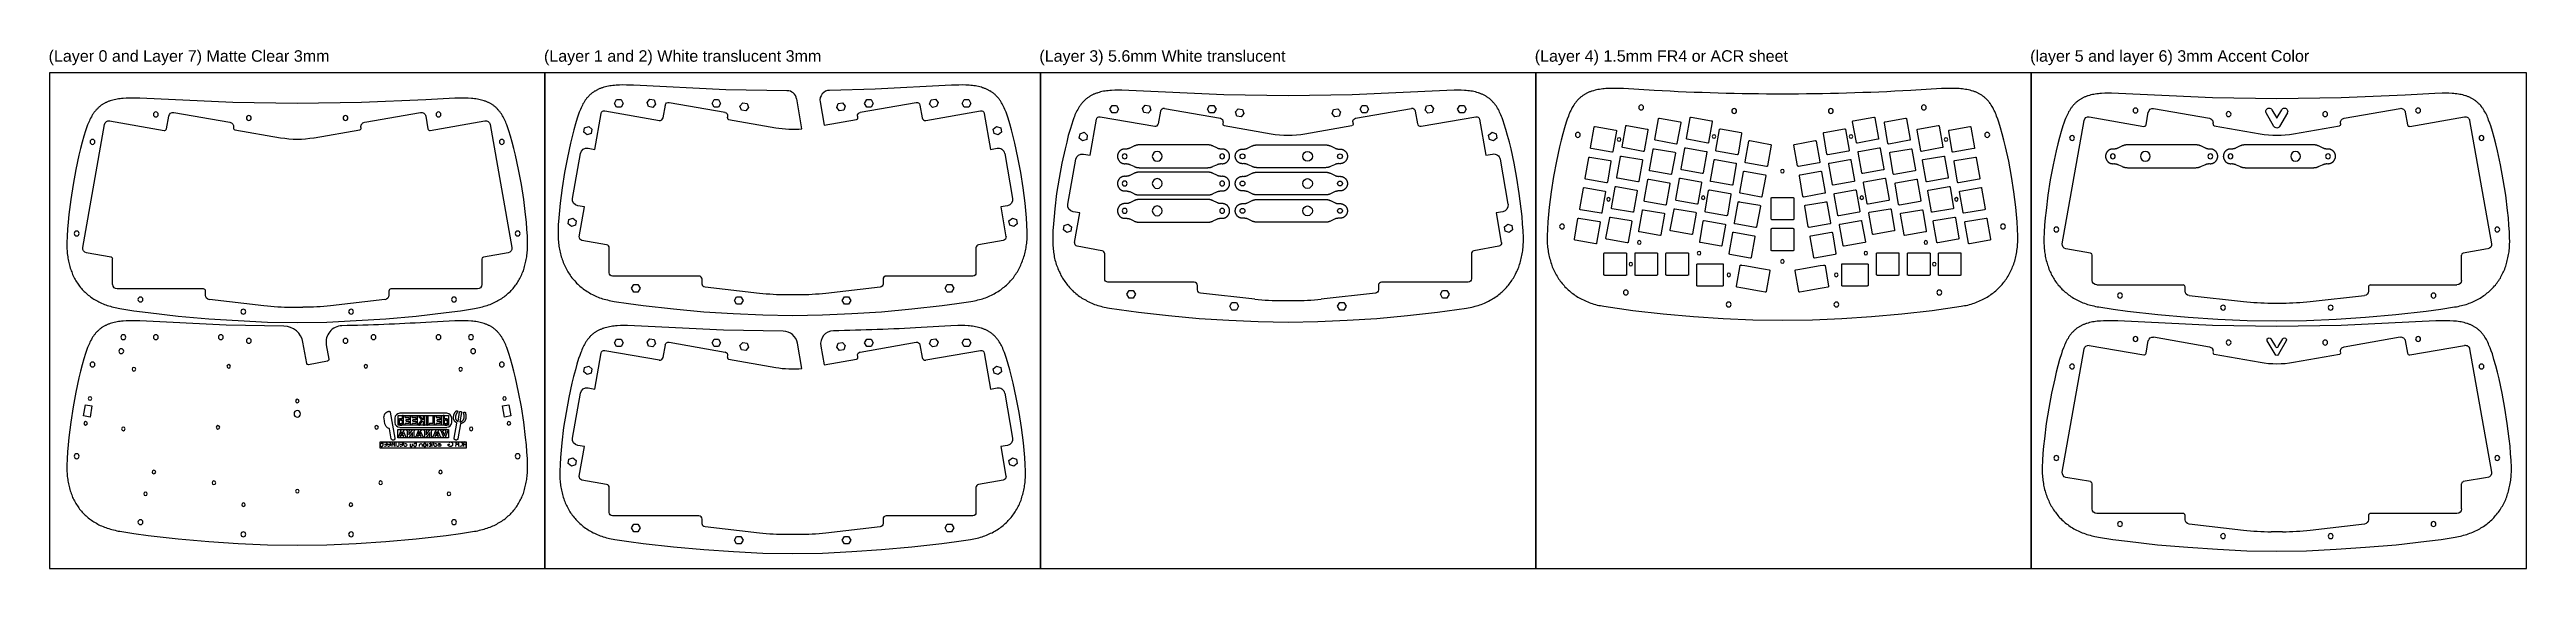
# Model space of a CAD drawing. Extents: x -770 to 754, y -86 to 233.
import ezdxf

# ---------------------------------------------------------------- set-up
doc = ezdxf.new("R2010")
doc.units = 0
for name, color, linetype in [('2D_ACR_PLOT$CUT1', 4, 'CONTINUOUS'), ('2D_ACR_PLOT$CUT2', 3, 'CONTINUOUS'), ('2D_ACR_PLOT$ENGRAVING', 1, 'CONTINUOUS'), ('2D_ACR_PLOT$NOPRINT', 200, 'CONTINUOUS')]:
    doc.layers.add(name, color=color, linetype=linetype)
doc.styles.add('ARIAL_REGULAR', font='arial.ttf')

msp = doc.modelspace()

# ---------------------------------------------------------------- texts
at = {"layer": '2D_ACR_PLOT$NOPRINT', "linetype": 'CONTINUOUS', "style": 'ARIAL_REGULAR'}
for s, p in [('(Layer 0 and Layer 7) Matte Clear 3mm', (-770.3, 225.3)), ('(Layer 1 and 2) White translucent 3mm', (-465.5, 225.3)), ('(Layer 3) 5.6mm White translucent', (-160.7, 225.3)), ('(Layer 4) 1.5mm FR4 or ACR sheet', (144.1, 225.3)), ('(layer 5 and layer 6) 3mm Accent Color', (448.9, 225.3))]:
    msp.add_text(s, height=7.067, dxfattribs=at).set_placement(p)

# ---------------------------------------------------------------- linework, layer by layer
at = {"layer": '2D_ACR_PLOT$CUT1'}
for p, q in [((-422.1, 199.7), (-420.8, 202)), ((-420.8, 197.4), (-422.1, 199.7)), ((-420.8, 202), (-418.1, 202)), ((-418.1, 202), (-416.8, 199.7)), ((-416.8, 199.7), (-418.1, 197.4)), ((-402.1, 200.2), (-400.4, 202.2)), ((-401.2, 197.7), (-402.1, 200.2)), ((-400.4, 202.2), (-397.8, 201.8)), ((-396.9, 199.3), (-398.6, 197.2)), ((-397.8, 201.8), (-396.9, 199.3)), ((-362.1, 199.7), (-360.8, 202)), ((-360.8, 197.4), (-362.1, 199.7)), ((-360.8, 202), (-358.1, 202)), ((-358.1, 202), (-356.8, 199.7)), ((-356.8, 199.7), (-358.1, 197.4)), ((-344.9, 198), (-343.2, 200.1)), ((-343.2, 200.1), (-340.5, 199.6)), ((-340.5, 199.6), (-339.6, 197.1)), ((-285.4, 197.1), (-284.5, 199.6)), ((-284.5, 199.6), (-281.9, 200.1)), ((-281.9, 200.1), (-280.2, 198)), ((-268.2, 199.7), (-266.9, 202)), ((-266.9, 197.4), (-268.2, 199.7)), ((-266.9, 202), (-264.2, 202)), ((-264.2, 202), (-262.9, 199.7)), ((-262.9, 199.7), (-264.2, 197.4)), ((-228.2, 199.3), (-227.3, 201.8)), ((-226.5, 197.2), (-228.2, 199.3)), ((-227.3, 201.8), (-224.7, 202.2)), ((-224.7, 202.2), (-223, 200.2)), ((-223, 200.2), (-223.9, 197.7)), ((-208.2, 199.7), (-206.9, 202)), ((-206.9, 197.4), (-208.2, 199.7)), ((-206.9, 202), (-204.2, 202)), ((-204.2, 202), (-202.9, 199.7)), ((-202.9, 199.7), (-204.2, 197.4)), ((-117.3, 196.1), (-116, 198.4)), ((-116, 198.4), (-113.3, 198.4)), ((-113.3, 198.4), (-112, 196.1)), ((-97.3, 196.6), (-95.6, 198.6)), ((-95.6, 198.6), (-93, 198.1)), ((-93, 198.1), (-92.1, 195.6)), ((-57.3, 196.1), (-56, 198.4)), ((-56, 198.4), (-53.3, 198.4)), ((-53.3, 198.4), (-52, 196.1)), ((36.6, 196.1), (37.9, 198.4)), ((37.9, 198.4), (40.6, 198.4)), ((40.6, 198.4), (41.9, 196.1)), ((76.6, 195.6), (77.5, 198.1)), ((77.5, 198.1), (80.1, 198.6)), ((80.1, 198.6), (81.8, 196.6)), ((96.6, 196.1), (97.9, 198.4)), ((97.9, 198.4), (100.6, 198.4)), ((100.6, 198.4), (101.9, 196.1)), ((-441, 182), (-440.5, 184.6)), ((-440.5, 184.6), (-438, 185.5)), ((-438, 185.5), (-436, 183.8)), ((-436, 183.8), (-436.4, 181.2)), ((-418.1, 197.4), (-420.8, 197.4)), ((-398.6, 197.2), (-401.2, 197.7)), ((-358.1, 197.4), (-360.8, 197.4)), ((-344, 195.5), (-344.9, 198)), ((-341.3, 195.1), (-344, 195.5)), ((-339.6, 197.1), (-341.3, 195.1)), ((-283.7, 195.1), (-285.4, 197.1)), ((-281.1, 195.5), (-283.7, 195.1)), ((-280.2, 198), (-281.1, 195.5)), ((-264.2, 197.4), (-266.9, 197.4)), ((-223.9, 197.7), (-226.5, 197.2)), ((-204.2, 197.4), (-206.9, 197.4)), ((-189.1, 183.8), (-187, 185.5)), ((-188.6, 181.2), (-189.1, 183.8)), ((-187, 185.5), (-184.5, 184.6)), ((-184.5, 184.6), (-184.1, 182)), ((-116, 193.8), (-117.3, 196.1)), ((-113.3, 193.8), (-116, 193.8)), ((-112, 196.1), (-113.3, 193.8)), ((-96.4, 194.1), (-97.3, 196.6)), ((-93.8, 193.6), (-96.4, 194.1)), ((-92.1, 195.6), (-93.8, 193.6)), ((-56, 193.8), (-57.3, 196.1)), ((-53.3, 193.8), (-56, 193.8)), ((-52, 196.1), (-53.3, 193.8)), ((-40.1, 194.4), (-38.4, 196.4)), ((-39.2, 191.9), (-40.1, 194.4)), ((-36.5, 191.4), (-39.2, 191.9)), ((-38.4, 196.4), (-35.7, 196)), ((-34.8, 193.5), (-36.5, 191.4)), ((-35.7, 196), (-34.8, 193.5)), ((19.4, 193.5), (20.3, 196)), ((21.1, 191.4), (19.4, 193.5)), ((20.3, 196), (22.9, 196.4)), ((23.7, 191.9), (21.1, 191.4)), ((22.9, 196.4), (24.6, 194.4)), ((24.6, 194.4), (23.7, 191.9)), ((37.9, 193.8), (36.6, 196.1)), ((40.6, 193.8), (37.9, 193.8)), ((41.9, 196.1), (40.6, 193.8)), ((78.3, 193.6), (76.6, 195.6)), ((80.9, 194.1), (78.3, 193.6)), ((81.8, 196.6), (80.9, 194.1)), ((97.9, 193.8), (96.6, 196.1)), ((100.6, 193.8), (97.9, 193.8)), ((101.9, 196.1), (100.6, 193.8)), ((598.9, 185.5, 22.2), (594.2, 193.8, 22.2)), ((597.7, 195.8, 22.2), (600.4, 191, 22.2)), ((600.9, 191, 22.2), (603.7, 195.8, 22.2)), ((607.2, 193.8, 22.2), (602.4, 185.5, 22.2)), ((-438.9, 180.3), (-441, 182)), ((-436.4, 181.2), (-438.9, 180.3)), ((-186.1, 180.3), (-188.6, 181.2)), ((-184.1, 182), (-186.1, 180.3)), ((-136.2, 178.3), (-135.7, 181)), ((-134.1, 176.6), (-136.2, 178.3)), ((-135.7, 181), (-133.2, 181.9)), ((-131.6, 177.5), (-134.1, 176.6)), ((-133.2, 181.9), (-131.2, 180.2)), ((-131.2, 180.2), (-131.6, 177.5)), ((115.7, 180.2), (117.8, 181.9)), ((116.2, 177.5), (115.7, 180.2)), ((118.7, 176.6), (116.2, 177.5)), ((117.8, 181.9), (120.3, 181)), ((120.7, 178.3), (118.7, 176.6)), ((120.3, 181), (120.7, 178.3)), ((-450.7, 125.6), (-450.2, 128.3)), ((-448.6, 123.9), (-450.7, 125.6)), ((-450.2, 128.3), (-447.7, 129.2)), ((-446.1, 124.8), (-448.6, 123.9)), ((-447.7, 129.2), (-445.7, 127.5)), ((-445.7, 127.5), (-446.1, 124.8)), ((-179.4, 127.5), (-177.3, 129.2)), ((-178.9, 124.8), (-179.4, 127.5)), ((-176.4, 123.9), (-178.9, 124.8)), ((-177.3, 129.2), (-174.8, 128.3)), ((-174.4, 125.6), (-176.4, 123.9)), ((-174.8, 128.3), (-174.4, 125.6)), ((-145.9, 122), (-145.4, 124.6)), ((-143.8, 120.3), (-145.9, 122)), ((-145.4, 124.6), (-142.9, 125.5)), ((-142.9, 125.5), (-140.9, 123.8)), ((-140.9, 123.8), (-141.3, 121.2)), ((125.4, 123.8), (127.5, 125.5)), ((125.9, 121.2), (125.4, 123.8)), ((127.5, 125.5), (130, 124.6)), ((130.4, 122), (128.4, 120.3)), ((130, 124.6), (130.4, 122)), ((-141.3, 121.2), (-143.8, 120.3)), ((128.4, 120.3), (125.9, 121.2)), ((-411.6, 86), (-410.3, 88.3)), ((-410.3, 83.7), (-411.6, 86)), ((-410.3, 88.3), (-407.7, 88.3)), ((-407.7, 83.7), (-410.3, 83.7)), ((-407.7, 88.3), (-406.3, 86)), ((-406.3, 86), (-407.7, 83.7)), ((-348.3, 78.5), (-347, 80.8)), ((-347, 76.2), (-348.3, 78.5)), ((-347, 80.8), (-344.3, 80.8)), ((-344.3, 80.8), (-343, 78.5)), ((-343, 78.5), (-344.3, 76.2)), ((-282.1, 78.5), (-280.7, 80.8)), ((-280.7, 76.2), (-282.1, 78.5)), ((-280.7, 80.8), (-278.1, 80.8)), ((-278.1, 80.8), (-276.7, 78.5)), ((-276.7, 78.5), (-278.1, 76.2)), ((-218.7, 86), (-217.4, 88.3)), ((-217.4, 83.7), (-218.7, 86)), ((-217.4, 88.3), (-214.7, 88.3)), ((-214.7, 83.7), (-217.4, 83.7)), ((-214.7, 88.3), (-213.4, 86)), ((-213.4, 86), (-214.7, 83.7)), ((-106.8, 82.3), (-105.5, 84.6)), ((-105.5, 80), (-106.8, 82.3)), ((-105.5, 84.6), (-102.9, 84.6)), ((-102.9, 80), (-105.5, 80)), ((-102.9, 84.6), (-101.5, 82.3)), ((-101.5, 82.3), (-102.9, 80)), ((-43.5, 74.9), (-42.2, 77.2)), ((-42.2, 77.2), (-39.5, 77.2)), ((-39.5, 77.2), (-38.2, 74.9)), ((22.7, 74.9), (24.1, 77.2)), ((24.1, 77.2), (26.7, 77.2)), ((26.7, 77.2), (28.1, 74.9)), ((86.1, 82.3), (87.4, 84.6)), ((87.4, 80), (86.1, 82.3)), ((87.4, 84.6), (90.1, 84.6)), ((90.1, 80), (87.4, 80)), ((90.1, 84.6), (91.4, 82.3)), ((91.4, 82.3), (90.1, 80)), ((-344.3, 76.2), (-347, 76.2)), ((-278.1, 76.2), (-280.7, 76.2)), ((-42.2, 72.6), (-43.5, 74.9)), ((-39.5, 72.6), (-42.2, 72.6)), ((-38.2, 74.9), (-39.5, 72.6)), ((24.1, 72.6), (22.7, 74.9)), ((26.7, 72.6), (24.1, 72.6)), ((28.1, 74.9), (26.7, 72.6)), ((-422.1, 52.4), (-420.8, 54.7)), ((-420.8, 50.1), (-422.1, 52.4)), ((-420.8, 54.7), (-418.1, 54.7)), ((-418.1, 50.1), (-420.8, 50.1)), ((-418.1, 54.7), (-416.8, 52.4)), ((-416.8, 52.4), (-418.1, 50.1)), ((-402.1, 52.8), (-400.4, 54.9)), ((-401.2, 50.3), (-402.1, 52.8)), ((-398.6, 49.9), (-401.2, 50.3)), ((-400.4, 54.9), (-397.8, 54.4)), ((-396.9, 51.9), (-398.6, 49.9)), ((-397.8, 54.4), (-396.9, 51.9)), ((-362.1, 52.4), (-360.8, 54.7)), ((-360.8, 50.1), (-362.1, 52.4)), ((-360.8, 54.7), (-358.1, 54.7)), ((-358.1, 50.1), (-360.8, 50.1)), ((-358.1, 54.7), (-356.8, 52.4)), ((-356.8, 52.4), (-358.1, 50.1)), ((-344.9, 50.7), (-343.2, 52.7)), ((-344, 48.2), (-344.9, 50.7)), ((-341.3, 47.7), (-344, 48.2)), ((-343.2, 52.7), (-340.5, 52.2)), ((-339.6, 49.7), (-341.3, 47.7)), ((-340.5, 52.2), (-339.6, 49.7)), ((-285.4, 49.7), (-284.5, 52.2)), ((-283.7, 47.7), (-285.4, 49.7)), ((-284.5, 52.2), (-281.9, 52.7)), ((-281.1, 48.2), (-283.7, 47.7)), ((-281.9, 52.7), (-280.2, 50.7)), ((-280.2, 50.7), (-281.1, 48.2)), ((-268.2, 52.4), (-266.9, 54.7)), ((-266.9, 50.1), (-268.2, 52.4)), ((-266.9, 54.7), (-264.2, 54.7)), ((-264.2, 50.1), (-266.9, 50.1)), ((-264.2, 54.7), (-262.9, 52.4)), ((-262.9, 52.4), (-264.2, 50.1)), ((-228.2, 51.9), (-227.3, 54.4)), ((-226.5, 49.9), (-228.2, 51.9)), ((-227.3, 54.4), (-224.7, 54.9)), ((-223.9, 50.3), (-226.5, 49.9)), ((-224.7, 54.9), (-223, 52.8)), ((-223, 52.8), (-223.9, 50.3)), ((-208.2, 52.4), (-206.9, 54.7)), ((-206.9, 50.1), (-208.2, 52.4)), ((-206.9, 54.7), (-204.2, 54.7)), ((-204.2, 50.1), (-206.9, 50.1)), ((-204.2, 54.7), (-202.9, 52.4)), ((-202.9, 52.4), (-204.2, 50.1)), ((599.6, 45.4, 19.2), (594.8, 53.7, 19.2)), ((597, 54.9, 19.2), (599.8, 50.1, 19.2)), ((601.6, 50.1, 19.2), (604.4, 54.9, 19.2)), ((606.5, 53.7, 19.2), (601.8, 45.4, 19.2)), ((-441, 34.6), (-440.5, 37.2)), ((-438.9, 32.9), (-441, 34.6)), ((-440.5, 37.2), (-438, 38.1)), ((-436.4, 33.8), (-438.9, 32.9)), ((-438, 38.1), (-436, 36.4)), ((-436, 36.4), (-436.4, 33.8)), ((-189.1, 36.4), (-187, 38.1)), ((-188.6, 33.8), (-189.1, 36.4)), ((-186.1, 32.9), (-188.6, 33.8)), ((-187, 38.1), (-184.5, 37.2)), ((-184.1, 34.6), (-186.1, 32.9)), ((-184.5, 37.2), (-184.1, 34.6)), ((-748.8, 7.5), (-747.5, 14.4)), ((-744.8, 6.8), (-748.8, 7.5)), ((-747.5, 14.4), (-743.6, 13.7)), ((-743.6, 13.7), (-744.8, 6.8)), ((-491, 13.7), (-487.1, 14.4)), ((-489.8, 6.8), (-491, 13.7)), ((-485.9, 7.5), (-489.8, 6.8)), ((-487.1, 14.4), (-485.9, 7.5)), ((-450.7, -21.7), (-450.2, -19.1)), ((-448.6, -23.4), (-450.7, -21.7)), ((-450.2, -19.1), (-447.7, -18.2)), ((-446.1, -22.5), (-448.6, -23.4)), ((-447.7, -18.2), (-445.7, -19.9)), ((-445.7, -19.9), (-446.1, -22.5)), ((-179.4, -19.9), (-177.3, -18.2)), ((-178.9, -22.5), (-179.4, -19.9)), ((-176.4, -23.4), (-178.9, -22.5)), ((-177.3, -18.2), (-174.8, -19.1)), ((-174.4, -21.7), (-176.4, -23.4)), ((-174.8, -19.1), (-174.4, -21.7)), ((-411.6, -61.4), (-410.3, -59.1)), ((-410.3, -59.1), (-407.7, -59.1)), ((-407.7, -59.1), (-406.3, -61.4)), ((-218.7, -61.4), (-217.4, -59.1)), ((-217.4, -59.1), (-214.7, -59.1)), ((-214.7, -59.1), (-213.4, -61.4)), ((-410.3, -63.7), (-411.6, -61.4)), ((-407.7, -63.7), (-410.3, -63.7)), ((-406.3, -61.4), (-407.7, -63.7)), ((-348.3, -68.9), (-347, -66.6)), ((-347, -71.2), (-348.3, -68.9)), ((-347, -66.6), (-344.3, -66.6)), ((-344.3, -71.2), (-347, -71.2)), ((-344.3, -66.6), (-343, -68.9)), ((-343, -68.9), (-344.3, -71.2)), ((-282.1, -68.9), (-280.7, -66.6)), ((-280.7, -71.2), (-282.1, -68.9)), ((-280.7, -66.6), (-278.1, -66.6)), ((-278.1, -71.2), (-280.7, -71.2)), ((-278.1, -66.6), (-276.7, -68.9)), ((-276.7, -68.9), (-278.1, -71.2)), ((-217.4, -63.7), (-218.7, -61.4)), ((-214.7, -63.7), (-217.4, -63.7)), ((-213.4, -61.4), (-214.7, -63.7))]:
    msp.add_line(p, q, dxfattribs=at)
at = {"layer": '2D_ACR_PLOT$CUT1', "extrusion": (-4.73695e-15, 0, -1)}
for centre in [(704.3, 192.9, -25.2), (647.1, 190.7, -25.2), (587.6, 190.7, -25.2), (530.4, 192.9, -25.2), (-513.7, 195.3, -22.2), (-571, 193.1, -22.2), (-630.4, 193.1, -22.2), (-687.6, 195.3, -22.2)]:
    msp.add_circle(centre, 1.5, dxfattribs=at)
at = {"layer": '2D_ACR_PLOT$CUT1', "extrusion": (0, 0, -1)}
for centre, radius in [((743.3, 176, -25.2), 1.5), ((491.4, 176, -25.2), 1.5), ((108.2, 167.1), 1.5), ((88.2, 167.1), 3), ((48.2, 167.1), 1.5), ((-474.7, 178.4, -22.2), 1.5), ((-499.8, 167.1), 1.5), ((-519.8, 167.1), 3), ((-559.8, 167.1), 1.5), ((-572.2, 167.1), 1.5), ((-612.2, 167.1), 3), ((-632.2, 167.1), 1.5), ((-726.6, 178.4, -22.2), 1.5), ((88.2, 150.4), 3), ((108.2, 150.4), 1.5), ((48.2, 150.4), 1.5), ((108.2, 133.6), 1.5), ((88.2, 133.6), 3), ((48.2, 133.6), 1.5), ((-465, 122.1, -22.2), 1.5), ((-736.3, 122.1, -22.2), 1.5), ((753, 119.7, -25.2), 1.5), ((481.7, 119.7, -25.2), 1.5), ((713.8, 79.1, -25.2), 1.5), ((520.9, 79.1, -25.2), 1.5), ((-504.2, 81.5, -22.2), 1.5), ((-697.1, 81.5, -22.2), 1.5), ((650.5, 71.6, -25.2), 1.5), ((584.2, 71.6, -25.2), 1.5), ((-567.6, 74.1, -22.2), 1.5), ((-633.8, 74.1, -22.2), 1.5), ((725.6, 47.3), 1.5), ((724.3, 55.9), 1.5), ((704.3, 55.9), 1.5), ((664.3, 55.9), 1.5), ((647.1, 53.7), 1.5), ((587.6, 53.7), 1.5), ((570.4, 55.9), 1.5), ((530.4, 55.9), 1.5), ((510.4, 55.9), 1.5), ((509.1, 47.3), 1.5), ((743.3, 39.1), 1.5), ((717.8, 36.2), 1.1), ((659.5, 38), 1.1), ((575.1, 38), 1.1), ((516.8, 36.2), 1.1), ((491.4, 39.1), 1.5), ((-474.7, 37.9, -19.2), 1.5), ((-726.6, 37.9, -19.2), 1.5), ((744.8, 18.2), 1.1), ((617.3, 16.7), 1.1), ((489.8, 18.2), 1.1), ((747.5, 2.9), 1.1), ((724.3, -0.5), 1.1), ((666.1, 0.5), 1.1), ((617.3, 8.8), 2), ((568.5, 0.5), 1.1), ((510.3, -0.5), 1.1), ((487.1, 2.9), 1.1), ((753, -17.3), 1.5), ((705.5, -27), 1.1), ((529.2, -27), 1.1), ((481.7, -17.3), 1.5), ((-465, -18.4, -19.2), 1.5), ((-736.3, -18.4, -19.2), 1.5), ((710.7, -40.4), 1.1), ((668.6, -33.6), 1.1), ((617.3, -38.8), 1.1), ((566, -33.6), 1.1), ((524, -40.4), 1.1), ((713.8, -57.8), 1.5), ((650.4, -47.1), 1.1), ((584.3, -47.1), 1.1), ((520.9, -57.8), 1.5), ((-504.2, -59, -19.2), 1.5), ((-697.1, -59, -19.2), 1.5), ((650.5, -65.3), 1.5), ((584.2, -65.3), 1.5), ((-567.6, -66.4, -19.2), 1.5), ((-633.8, -66.4, -19.2), 1.5)]:
    msp.add_circle(centre, radius, dxfattribs=at)
at = {"layer": '2D_ACR_PLOT$CUT1'}
for centre, radius in [((-35.7, 167.1), 1.5), ((4.3, 167.1), 3), ((24.3, 167.1), 1.5), ((4.3, 150.4), 3), ((-35.7, 150.4), 1.5), ((24.3, 150.4), 1.5), ((-35.7, 133.6), 1.5), ((4.3, 133.6), 3), ((24.3, 133.6), 1.5)]:
    msp.add_circle(centre, radius, dxfattribs=at)
at = {"layer": '2D_ACR_PLOT$CUT1', "extrusion": (-7.10543e-15, 0, -1)}
for centre in [(-513.7, 54.8, -19.2), (-571, 52.6, -19.2), (-630.4, 52.6, -19.2), (-687.6, 54.8, -19.2)]:
    msp.add_circle(centre, 1.5, dxfattribs=at)
at = {"layer": '2D_ACR_PLOT$CUT1', "extrusion": (0, 0, -1)}
for centre, radius, start, end in [((-595.9, 194.8, -22.2), 2, 330, 150), ((-600.7, 186.5, -22.2), 2, 210, 330), ((-605.4, 194.8, -22.2), 2, 30, 210), ((-595.9, 54.3, -19.2), 1.25, 330, 150), ((-605.4, 54.3, -19.2), 1.25, 30, 210)]:
    msp.add_arc(centre, radius, start, end, dxfattribs=at)
at = {"layer": '2D_ACR_PLOT$CUT1'}
for centre, radius in [((600.7, 191.1, 22.2), 0.287), ((600.7, 50.6, 19.2), 1.04)]:
    msp.add_arc(centre, radius, 210, 330, dxfattribs=at)
at = {"layer": '2D_ACR_PLOT$CUT1', "extrusion": (3.22362e-26, -5.68434e-15, -1)}
msp.add_arc((-600.7, 46, -19.2), 1.25, 210, 330, dxfattribs=at)
at = {"layer": '2D_ACR_PLOT$CUT2'}
for p, q in [((-738.2, 198.3, 25.2), (-738.5, 198, 25.2)), ((-737.9, 198.5, 25.2), (-738.2, 198.3, 25.2)), ((-737.5, 198.7, 25.2), (-737.9, 198.5, 25.2)), ((-737.2, 199, 25.2), (-737.5, 198.7, 25.2)), ((-736.9, 199.2, 25.2), (-737.2, 199, 25.2)), ((-736.5, 199.4, 25.2), (-736.9, 199.2, 25.2)), ((-736.2, 199.6, 25.2), (-736.5, 199.4, 25.2)), ((-735.8, 199.8, 25.2), (-736.2, 199.6, 25.2)), ((-735.5, 200, 25.2), (-735.8, 199.8, 25.2)), ((-735.1, 200.2, 25.2), (-735.5, 200, 25.2)), ((-734.7, 200.3, 25.2), (-735.1, 200.2, 25.2)), ((-734.4, 200.5, 25.2), (-734.7, 200.3, 25.2)), ((-734, 200.7, 25.2), (-734.4, 200.5, 25.2)), ((-733.6, 200.8, 25.2), (-734, 200.7, 25.2)), ((-733.2, 201, 25.2), (-733.6, 200.8, 25.2)), ((-732.8, 201.1, 25.2), (-733.2, 201, 25.2)), ((-732.4, 201.2, 25.2), (-732.8, 201.1, 25.2)), ((-731.6, 201.5, 25.2), (-732.4, 201.2, 25.2)), ((-730.7, 201.7, 25.2), (-731.6, 201.5, 25.2)), ((-729.9, 201.9, 25.2), (-730.7, 201.7, 25.2)), ((-729, 202.1, 25.2), (-729.9, 201.9, 25.2)), ((-728.1, 202.3, 25.2), (-729, 202.1, 25.2)), ((-727.2, 202.4, 25.2), (-728.1, 202.3, 25.2)), ((-726.3, 202.5, 25.2), (-727.2, 202.4, 25.2)), ((-725.4, 202.7, 25.2), (-726.3, 202.5, 25.2)), ((-724.4, 202.7, 25.2), (-725.4, 202.7, 25.2)), ((-722.5, 202.9, 25.2), (-724.4, 202.7, 25.2)), ((-720.5, 202.9, 25.2), (-722.5, 202.9, 25.2)), ((-718.4, 202.9, 25.2), (-720.5, 202.9, 25.2)), ((-714.2, 202.9, 25.2), (-718.4, 202.9, 25.2)), ((-656.9, 200.2, 25.2), (-714.2, 202.9, 25.2)), ((-617.3, 199.6, 25.2), (-656.9, 200.2, 25.2)), ((-577.8, 200.2, 25.2), (-617.3, 199.6, 25.2)), ((-538.2, 201.9, 25.2), (-577.8, 200.2, 25.2)), ((-520.4, 202.9, 25.2), (-538.2, 201.9, 25.2)), ((-516.2, 202.9, 25.2), (-520.4, 202.9, 25.2)), ((-514.2, 202.9, 25.2), (-516.2, 202.9, 25.2)), ((-512.2, 202.9, 25.2), (-514.2, 202.9, 25.2)), ((-510.2, 202.7, 25.2), (-512.2, 202.9, 25.2)), ((-509.3, 202.7, 25.2), (-510.2, 202.7, 25.2)), ((-508.3, 202.5, 25.2), (-509.3, 202.7, 25.2)), ((-507.4, 202.4, 25.2), (-508.3, 202.5, 25.2)), ((-506.5, 202.3, 25.2), (-507.4, 202.4, 25.2)), ((-505.6, 202.1, 25.2), (-506.5, 202.3, 25.2)), ((-504.8, 201.9, 25.2), (-505.6, 202.1, 25.2)), ((-503.9, 201.7, 25.2), (-504.8, 201.9, 25.2)), ((-503.1, 201.5, 25.2), (-503.9, 201.7, 25.2)), ((-502.3, 201.2, 25.2), (-503.1, 201.5, 25.2)), ((-501.9, 201.1, 25.2), (-502.3, 201.2, 25.2)), ((-501.5, 201, 25.2), (-501.9, 201.1, 25.2)), ((-501.1, 200.8, 25.2), (-501.5, 201, 25.2)), ((-500.7, 200.7, 25.2), (-501.1, 200.8, 25.2)), ((-500.3, 200.5, 25.2), (-500.7, 200.7, 25.2)), ((-499.9, 200.3, 25.2), (-500.3, 200.5, 25.2)), ((-499.6, 200.2, 25.2), (-499.9, 200.3, 25.2)), ((-499.2, 200, 25.2), (-499.6, 200.2, 25.2)), ((-498.8, 199.8, 25.2), (-499.2, 200, 25.2)), ((-498.5, 199.6, 25.2), (-498.8, 199.8, 25.2)), ((-498.1, 199.4, 25.2), (-498.5, 199.6, 25.2)), ((-497.8, 199.2, 25.2), (-498.1, 199.4, 25.2)), ((-497.4, 199, 25.2), (-497.8, 199.2, 25.2)), ((-497.1, 198.7, 25.2), (-497.4, 199, 25.2)), ((-496.8, 198.5, 25.2), (-497.1, 198.7, 25.2)), ((-496.4, 198.3, 25.2), (-496.8, 198.5, 25.2)), ((-496.1, 198, 25.2), (-496.4, 198.3, 25.2)), ((-441.9, 198.6), (-442.3, 197.7)), ((-441.5, 199.4), (-441.9, 198.6)), ((-441, 200.1), (-441.5, 199.4)), ((-440.6, 200.9), (-441, 200.1)), ((-440.3, 201.2), (-440.6, 200.9)), ((-440.1, 201.6), (-440.3, 201.2)), ((-439.8, 202), (-440.1, 201.6)), ((-439.6, 202.3), (-439.8, 202)), ((-439.3, 202.6), (-439.6, 202.3)), ((-439.1, 203), (-439.3, 202.6)), ((-438.8, 203.3), (-439.1, 203)), ((-438.5, 203.6), (-438.8, 203.3)), ((-438.2, 203.9), (-438.5, 203.6)), ((-437.9, 204.2), (-438.2, 203.9)), ((-437.7, 204.5), (-437.9, 204.2)), ((-437.4, 204.8), (-437.7, 204.5)), ((-437.1, 205.1), (-437.4, 204.8)), ((-436.7, 205.4), (-437.1, 205.1)), ((-436.4, 205.6), (-436.7, 205.4)), ((-436.1, 205.9), (-436.4, 205.6)), ((-435.8, 206.1), (-436.1, 205.9)), ((-435.5, 206.4), (-435.8, 206.1)), ((-435.1, 206.6), (-435.5, 206.4)), ((-434.8, 206.8), (-435.1, 206.6)), ((-434.4, 207.1), (-434.8, 206.8)), ((-434.1, 207.3), (-434.4, 207.1)), ((-433.7, 207.5), (-434.1, 207.3)), ((-433.4, 207.7), (-433.7, 207.5)), ((-433, 207.9), (-433.4, 207.7)), ((-432.6, 208.1), (-433, 207.9)), ((-432.3, 208.3), (-432.6, 208.1)), ((-431.9, 208.4), (-432.3, 208.3)), ((-431.5, 208.6), (-431.9, 208.4)), ((-431.1, 208.8), (-431.5, 208.6)), ((-430.7, 208.9), (-431.1, 208.8)), ((-430.3, 209.1), (-430.7, 208.9)), ((-429.9, 209.2), (-430.3, 209.1)), ((-429.5, 209.3), (-429.9, 209.2)), ((-428.6, 209.6), (-429.5, 209.3)), ((-427.7, 209.8), (-428.6, 209.6)), ((-426.8, 210), (-427.7, 209.8)), ((-425.9, 210.2), (-426.8, 210)), ((-425, 210.4), (-425.9, 210.2)), ((-424.1, 210.5), (-425, 210.4)), ((-423.1, 210.6), (-424.1, 210.5)), ((-422.1, 210.7), (-423.1, 210.6)), ((-421.1, 210.8), (-422.1, 210.7)), ((-419.1, 210.9), (-421.1, 210.8)), ((-417, 211), (-419.1, 210.9)), ((-414.8, 210.9), (-417, 211)), ((-410.4, 210.8), (-414.8, 210.9)), ((-353.7, 208.1), (-410.4, 210.8)), ((-392.2, 190.9), (-390.8, 198.6)), ((-388.5, 200.3), (-354.1, 194.2)), ((-315.9, 207.5), (-353.7, 208.1)), ((-306.8, 184), (-310, 202.5)), ((-295.6, 200.6), (-293.1, 186.3)), ((-261.7, 208.4), (-289.8, 207.7)), ((-270.9, 194.2), (-236.5, 200.3)), ((-214.7, 210.8), (-261.7, 208.4)), ((-234.2, 198.6), (-232.9, 190.9)), ((-210.2, 210.9), (-214.7, 210.8)), ((-208.1, 211), (-210.2, 210.9)), ((-206, 210.9), (-208.1, 211)), ((-203.9, 210.8), (-206, 210.9)), ((-202.9, 210.7), (-203.9, 210.8)), ((-201.9, 210.6), (-202.9, 210.7)), ((-201, 210.5), (-201.9, 210.6)), ((-200, 210.4), (-201, 210.5)), ((-199.1, 210.2), (-200, 210.4)), ((-198.2, 210), (-199.1, 210.2)), ((-197.3, 209.8), (-198.2, 210)), ((-196.4, 209.6), (-197.3, 209.8)), ((-195.6, 209.3), (-196.4, 209.6)), ((-195.2, 209.2), (-195.6, 209.3)), ((-194.8, 209.1), (-195.2, 209.2)), ((-194.4, 208.9), (-194.8, 209.1)), ((-194, 208.8), (-194.4, 208.9)), ((-193.6, 208.6), (-194, 208.8)), ((-193.2, 208.4), (-193.6, 208.6)), ((-192.8, 208.3), (-193.2, 208.4)), ((-192.4, 208.1), (-192.8, 208.3)), ((-192, 207.9), (-192.4, 208.1)), ((-191.7, 207.7), (-192, 207.9)), ((-191.3, 207.5), (-191.7, 207.7)), ((-191, 207.3), (-191.3, 207.5)), ((-190.6, 207.1), (-191, 207.3)), ((-190.3, 206.8), (-190.6, 207.1)), ((-189.9, 206.6), (-190.3, 206.8)), ((-189.6, 206.4), (-189.9, 206.6)), ((-189.3, 206.1), (-189.6, 206.4)), ((-188.9, 205.9), (-189.3, 206.1)), ((-188.6, 205.6), (-188.9, 205.9)), ((-188.3, 205.4), (-188.6, 205.6)), ((-188, 205.1), (-188.3, 205.4)), ((-187.7, 204.8), (-188, 205.1)), ((-187.4, 204.5), (-187.7, 204.8)), ((-187.1, 204.2), (-187.4, 204.5)), ((-186.8, 203.9), (-187.1, 204.2)), ((-186.5, 203.6), (-186.8, 203.9)), ((-186.3, 203.3), (-186.5, 203.6)), ((-186, 203), (-186.3, 203.3)), ((-185.7, 202.6), (-186, 203)), ((-185.5, 202.3), (-185.7, 202.6)), ((-185.2, 202), (-185.5, 202.3)), ((-185, 201.6), (-185.2, 202)), ((-184.7, 201.2), (-185, 201.6)), ((-184.5, 200.9), (-184.7, 201.2)), ((-184, 200.1), (-184.5, 200.9)), ((-183.6, 199.4), (-184, 200.1)), ((-183.2, 198.6), (-183.6, 199.4)), ((-182.7, 197.7), (-183.2, 198.6)), ((-135.7, 198.3), (-135.9, 197.9)), ((-135.4, 198.6), (-135.7, 198.3)), ((-135.2, 199), (-135.4, 198.6)), ((-134.9, 199.3), (-135.2, 199)), ((-134.6, 199.7), (-134.9, 199.3)), ((-134.4, 200), (-134.6, 199.7)), ((-134.1, 200.3), (-134.4, 200)), ((-133.8, 200.6), (-134.1, 200.3)), ((-133.5, 200.9), (-133.8, 200.6)), ((-133.2, 201.2), (-133.5, 200.9)), ((-132.9, 201.5), (-133.2, 201.2)), ((-132.6, 201.8), (-132.9, 201.5)), ((-132.3, 202.1), (-132.6, 201.8)), ((-131.9, 202.4), (-132.3, 202.1)), ((-131.6, 202.6), (-131.9, 202.4)), ((-131.3, 202.9), (-131.6, 202.6)), ((-131, 203.1), (-131.3, 202.9)), ((-130.6, 203.4), (-131, 203.1)), ((-130.3, 203.6), (-130.6, 203.4)), ((-129.9, 203.9), (-130.3, 203.6)), ((-129.5, 204.1), (-129.9, 203.9)), ((-129.2, 204.3), (-129.5, 204.1)), ((-128.8, 204.5), (-129.2, 204.3)), ((-128.4, 204.7), (-128.8, 204.5)), ((-128.1, 204.9), (-128.4, 204.7)), ((-127.7, 205.1), (-128.1, 204.9)), ((-127.3, 205.3), (-127.7, 205.1)), ((-126.9, 205.4), (-127.3, 205.3)), ((-126.5, 205.6), (-126.9, 205.4)), ((-126.1, 205.7), (-126.5, 205.6)), ((-125.6, 205.9), (-126.1, 205.7)), ((-125.2, 206), (-125.6, 205.9)), ((-124.8, 206.2), (-125.2, 206)), ((-123.9, 206.4), (-124.8, 206.2)), ((-123.1, 206.7), (-123.9, 206.4)), ((-122.2, 206.9), (-123.1, 206.7)), ((-121.2, 207.1), (-122.2, 206.9)), ((-120.3, 207.2), (-121.2, 207.1)), ((-119.3, 207.4), (-120.3, 207.2)), ((-118.4, 207.5), (-119.3, 207.4)), ((-117.4, 207.6), (-118.4, 207.5)), ((-116.4, 207.7), (-117.4, 207.6)), ((-114.3, 207.8), (-116.4, 207.7)), ((-112.2, 207.8), (-114.3, 207.8)), ((-110, 207.8), (-112.2, 207.8)), ((-105.6, 207.7), (-110, 207.8)), ((-47.2, 204.9), (-105.6, 207.7)), ((-7.7, 204.3), (-47.2, 204.9)), ((31.8, 204.9), (-7.7, 204.3)), ((90.1, 207.7), (31.8, 204.9)), ((94.6, 207.8), (90.1, 207.7)), ((96.7, 207.8), (94.6, 207.8)), ((98.9, 207.8), (96.7, 207.8)), ((100.9, 207.7), (98.9, 207.8)), ((101.9, 207.6), (100.9, 207.7)), ((102.9, 207.5), (101.9, 207.6)), ((103.9, 207.4), (102.9, 207.5)), ((104.8, 207.2), (103.9, 207.4)), ((105.8, 207.1), (104.8, 207.2)), ((106.7, 206.9), (105.8, 207.1)), ((107.6, 206.7), (106.7, 206.9)), ((108.5, 206.4), (107.6, 206.7)), ((109.4, 206.2), (108.5, 206.4)), ((109.8, 206), (109.4, 206.2)), ((110.2, 205.9), (109.8, 206)), ((110.6, 205.7), (110.2, 205.9)), ((111, 205.6), (110.6, 205.7)), ((111.4, 205.4), (111, 205.6)), ((111.8, 205.3), (111.4, 205.4)), ((112.2, 205.1), (111.8, 205.3)), ((112.6, 204.9), (112.2, 205.1)), ((113, 204.7), (112.6, 204.9)), ((113.4, 204.5), (113, 204.7)), ((113.7, 204.3), (113.4, 204.5)), ((114.1, 204.1), (113.7, 204.3)), ((114.5, 203.9), (114.1, 204.1)), ((114.8, 203.6), (114.5, 203.9)), ((115.2, 203.4), (114.8, 203.6)), ((115.5, 203.1), (115.2, 203.4)), ((115.8, 202.9), (115.5, 203.1)), ((116.2, 202.6), (115.8, 202.9)), ((116.5, 202.4), (116.2, 202.6)), ((116.8, 202.1), (116.5, 202.4)), ((117.1, 201.8), (116.8, 202.1)), ((117.4, 201.5), (117.1, 201.8)), ((117.7, 201.2), (117.4, 201.5)), ((118, 200.9), (117.7, 201.2)), ((118.3, 200.6), (118, 200.9)), ((118.6, 200.3), (118.3, 200.6)), ((118.9, 200), (118.6, 200.3)), ((119.2, 199.7), (118.9, 200)), ((119.5, 199.3), (119.2, 199.7)), ((119.7, 199), (119.5, 199.3)), ((120, 198.6), (119.7, 199)), ((120.2, 198.3), (120, 198.6)), ((120.5, 197.9), (120.2, 198.3)), ((168.1, 198.6), (167.6, 197.8)), ((168.3, 199), (168.1, 198.6)), ((168.6, 199.4), (168.3, 199)), ((168.8, 199.7), (168.6, 199.4)), ((169.1, 200.1), (168.8, 199.7)), ((169.4, 200.4), (169.1, 200.1)), ((169.6, 200.7), (169.4, 200.4)), ((169.9, 201.1), (169.6, 200.7)), ((170.2, 201.4), (169.9, 201.1)), ((170.5, 201.7), (170.2, 201.4)), ((170.8, 202), (170.5, 201.7)), ((171.1, 202.3), (170.8, 202)), ((171.4, 202.6), (171.1, 202.3)), ((171.7, 202.9), (171.4, 202.6)), ((172, 203.2), (171.7, 202.9)), ((172.3, 203.5), (172, 203.2)), ((172.6, 203.7), (172.3, 203.5)), ((173, 204), (172.6, 203.7)), ((173.3, 204.2), (173, 204)), ((173.7, 204.5), (173.3, 204.2)), ((174, 204.7), (173.7, 204.5)), ((174.4, 205), (174, 204.7)), ((174.7, 205.2), (174.4, 205)), ((175.1, 205.4), (174.7, 205.2)), ((175.5, 205.6), (175.1, 205.4)), ((175.8, 205.8), (175.5, 205.6)), ((176.2, 206), (175.8, 205.8)), ((176.6, 206.2), (176.2, 206)), ((177, 206.4), (176.6, 206.2)), ((177.4, 206.5), (177, 206.4)), ((177.8, 206.7), (177.4, 206.5)), ((178.2, 206.8), (177.8, 206.7)), ((178.6, 207), (178.2, 206.8)), ((179, 207.1), (178.6, 207)), ((179.5, 207.3), (179, 207.1)), ((180.3, 207.5), (179.5, 207.3)), ((181.2, 207.8), (180.3, 207.5)), ((182.1, 208), (181.2, 207.8)), ((183, 208.2), (182.1, 208)), ((184, 208.3), (183, 208.2)), ((184.9, 208.5), (184, 208.3)), ((185.9, 208.6), (184.9, 208.5)), ((186.9, 208.7), (185.9, 208.6)), ((187.9, 208.8), (186.9, 208.7)), ((190, 208.9), (187.9, 208.8)), ((192.1, 208.9), (190, 208.9)), ((194.2, 208.9), (192.1, 208.9)), ((198.7, 208.8), (194.2, 208.9)), ((217.5, 207.7), (198.7, 208.8)), ((394.4, 208.8), (375.5, 207.7)), ((398.8, 208.9), (394.4, 208.8)), ((401, 208.9), (398.8, 208.9)), ((403.1, 208.9), (401, 208.9)), ((405.2, 208.8), (403.1, 208.9)), ((406.2, 208.7), (405.2, 208.8)), ((407.2, 208.6), (406.2, 208.7)), ((408.2, 208.5), (407.2, 208.6)), ((409.1, 208.3), (408.2, 208.5)), ((410, 208.2), (409.1, 208.3)), ((411, 208), (410, 208.2)), ((411.9, 207.8), (411, 208)), ((412.8, 207.5), (411.9, 207.8)), ((413.6, 207.3), (412.8, 207.5)), ((414, 207.1), (413.6, 207.3)), ((414.5, 207), (414, 207.1)), ((414.9, 206.8), (414.5, 207)), ((415.3, 206.7), (414.9, 206.8)), ((415.7, 206.5), (415.3, 206.7)), ((416.1, 206.4), (415.7, 206.5)), ((416.5, 206.2), (416.1, 206.4)), ((416.9, 206), (416.5, 206.2)), ((417.2, 205.8), (416.9, 206)), ((417.6, 205.6), (417.2, 205.8)), ((418, 205.4), (417.6, 205.6)), ((418.4, 205.2), (418, 205.4)), ((418.7, 205), (418.4, 205.2)), ((419.1, 204.7), (418.7, 205)), ((419.4, 204.5), (419.1, 204.7)), ((419.8, 204.2), (419.4, 204.5)), ((420.1, 204), (419.8, 204.2)), ((420.4, 203.7), (420.1, 204)), ((420.8, 203.5), (420.4, 203.7)), ((421.1, 203.2), (420.8, 203.5)), ((421.4, 202.9), (421.1, 203.2)), ((421.7, 202.6), (421.4, 202.9)), ((422, 202.3), (421.7, 202.6)), ((422.3, 202), (422, 202.3)), ((422.6, 201.7), (422.3, 202)), ((422.9, 201.4), (422.6, 201.7)), ((423.2, 201.1), (422.9, 201.4)), ((423.4, 200.7), (423.2, 201.1)), ((423.7, 200.4), (423.4, 200.7)), ((424, 200.1), (423.7, 200.4)), ((424.2, 199.7), (424, 200.1)), ((424.5, 199.4), (424.2, 199.7)), ((424.8, 199), (424.5, 199.4)), ((425, 198.6), (424.8, 199)), ((425.5, 197.8), (425, 198.6)), ((475.3, 198.4, 22.2), (475, 198, 22.2)), ((475.6, 198.7, 22.2), (475.3, 198.4, 22.2)), ((475.9, 199, 22.2), (475.6, 198.7, 22.2)), ((476.1, 199.3, 22.2), (475.9, 199, 22.2)), ((476.4, 199.6, 22.2), (476.1, 199.3, 22.2)), ((476.7, 199.9, 22.2), (476.4, 199.6, 22.2)), ((477, 200.1, 22.2), (476.7, 199.9, 22.2)), ((477.3, 200.4, 22.2), (477, 200.1, 22.2)), ((477.6, 200.7, 22.2), (477.3, 200.4, 22.2)), ((478, 200.9, 22.2), (477.6, 200.7, 22.2)), ((478.3, 201.2, 22.2), (478, 200.9, 22.2)), ((478.6, 201.4, 22.2), (478.3, 201.2, 22.2)), ((479, 201.7, 22.2), (478.6, 201.4, 22.2)), ((479.3, 201.9, 22.2), (479, 201.7, 22.2)), ((479.6, 202.1, 22.2), (479.3, 201.9, 22.2)), ((480, 202.3, 22.2), (479.6, 202.1, 22.2)), ((480.3, 202.5, 22.2), (480, 202.3, 22.2)), ((480.7, 202.7, 22.2), (480.3, 202.5, 22.2)), ((481.1, 202.9, 22.2), (480.7, 202.7, 22.2)), ((481.4, 203.1, 22.2), (481.1, 202.9, 22.2)), ((481.8, 203.3, 22.2), (481.4, 203.1, 22.2)), ((482.2, 203.5, 22.2), (481.8, 203.3, 22.2)), ((482.6, 203.7, 22.2), (482.2, 203.5, 22.2)), ((483, 203.8, 22.2), (482.6, 203.7, 22.2)), ((483.4, 204, 22.2), (483, 203.8, 22.2)), ((483.8, 204.1, 22.2), (483.4, 204, 22.2)), ((484.2, 204.3, 22.2), (483.8, 204.1, 22.2)), ((484.6, 204.4, 22.2), (484.2, 204.3, 22.2)), ((485.4, 204.6, 22.2), (484.6, 204.4, 22.2)), ((486.3, 204.9, 22.2), (485.4, 204.6, 22.2)), ((487.2, 205.1, 22.2), (486.3, 204.9, 22.2)), ((488.1, 205.2, 22.2), (487.2, 205.1, 22.2)), ((489, 205.4, 22.2), (488.1, 205.2, 22.2)), ((489.9, 205.5, 22.2), (489, 205.4, 22.2)), ((490.9, 205.6, 22.2), (489.9, 205.5, 22.2)), ((491.8, 205.7, 22.2), (490.9, 205.6, 22.2)), ((492.8, 205.8, 22.2), (491.8, 205.7, 22.2)), ((494.8, 205.9, 22.2), (492.8, 205.8, 22.2)), ((496.9, 206, 22.2), (494.8, 205.9, 22.2)), ((499, 206, 22.2), (496.9, 206, 22.2)), ((503.3, 205.8, 22.2), (499, 206, 22.2)), ((561.2, 203.1, 22.2), (503.3, 205.8, 22.2)), ((600.7, 202.5, 22.2), (561.2, 203.1, 22.2)), ((640.2, 203.1, 22.2), (600.7, 202.5, 22.2)), ((679.7, 204.8, 22.2), (640.2, 203.1, 22.2)), ((698, 205.8, 22.2), (679.7, 204.8, 22.2)), ((702.4, 206, 22.2), (698, 205.8, 22.2)), ((704.5, 206, 22.2), (702.4, 206, 22.2)), ((706.6, 205.9, 22.2), (704.5, 206, 22.2)), ((708.6, 205.8, 22.2), (706.6, 205.9, 22.2)), ((709.5, 205.7, 22.2), (708.6, 205.8, 22.2)), ((710.5, 205.6, 22.2), (709.5, 205.7, 22.2)), ((711.5, 205.5, 22.2), (710.5, 205.6, 22.2)), ((712.4, 205.4, 22.2), (711.5, 205.5, 22.2)), ((713.3, 205.2, 22.2), (712.4, 205.4, 22.2)), ((714.2, 205.1, 22.2), (713.3, 205.2, 22.2)), ((715.1, 204.9, 22.2), (714.2, 205.1, 22.2)), ((715.9, 204.6, 22.2), (715.1, 204.9, 22.2)), ((716.8, 204.4, 22.2), (715.9, 204.6, 22.2)), ((717.2, 204.3, 22.2), (716.8, 204.4, 22.2)), ((717.6, 204.1, 22.2), (717.2, 204.3, 22.2)), ((718, 204, 22.2), (717.6, 204.1, 22.2)), ((718.4, 203.8, 22.2), (718, 204, 22.2)), ((718.8, 203.7, 22.2), (718.4, 203.8, 22.2)), ((719.2, 203.5, 22.2), (718.8, 203.7, 22.2)), ((719.6, 203.3, 22.2), (719.2, 203.5, 22.2)), ((719.9, 203.1, 22.2), (719.6, 203.3, 22.2)), ((720.3, 202.9, 22.2), (719.9, 203.1, 22.2)), ((720.7, 202.7, 22.2), (720.3, 202.9, 22.2)), ((721, 202.5, 22.2), (720.7, 202.7, 22.2)), ((721.4, 202.3, 22.2), (721, 202.5, 22.2)), ((721.7, 202.1, 22.2), (721.4, 202.3, 22.2)), ((722.1, 201.9, 22.2), (721.7, 202.1, 22.2)), ((722.4, 201.7, 22.2), (722.1, 201.9, 22.2)), ((722.7, 201.4, 22.2), (722.4, 201.7, 22.2)), ((723.1, 201.2, 22.2), (722.7, 201.4, 22.2)), ((723.4, 200.9, 22.2), (723.1, 201.2, 22.2)), ((723.7, 200.7, 22.2), (723.4, 200.9, 22.2)), ((724, 200.4, 22.2), (723.7, 200.7, 22.2)), ((724.3, 200.1, 22.2), (724, 200.4, 22.2)), ((724.6, 199.9, 22.2), (724.3, 200.1, 22.2)), ((724.9, 199.6, 22.2), (724.6, 199.9, 22.2)), ((725.2, 199.3, 22.2), (724.9, 199.6, 22.2)), ((725.5, 199, 22.2), (725.2, 199.3, 22.2)), ((725.8, 198.7, 22.2), (725.5, 199, 22.2)), ((726.1, 198.4, 22.2), (725.8, 198.7, 22.2)), ((726.3, 198, 22.2), (726.1, 198.4, 22.2)), ((-749.3, 111, 25.2), (-736, 186.8, 25.2)), ((-747.5, 182.9, 25.2), (-748.6, 179.5, 25.2)), ((-746.9, 184.7, 25.2), (-747.5, 182.9, 25.2)), ((-746.3, 186.4, 25.2), (-746.9, 184.7, 25.2)), ((-746, 187.3, 25.2), (-746.3, 186.4, 25.2)), ((-745.6, 188.2, 25.2), (-746, 187.3, 25.2)), ((-745.2, 189, 25.2), (-745.6, 188.2, 25.2)), ((-744.9, 189.8, 25.2), (-745.2, 189, 25.2)), ((-744.5, 190.6, 25.2), (-744.9, 189.8, 25.2)), ((-744, 191.4, 25.2), (-744.5, 190.6, 25.2)), ((-743.6, 192.1, 25.2), (-744, 191.4, 25.2)), ((-743.2, 192.9, 25.2), (-743.6, 192.1, 25.2)), ((-742.9, 193.2, 25.2), (-743.2, 192.9, 25.2)), ((-742.7, 193.6, 25.2), (-742.9, 193.2, 25.2)), ((-742.4, 193.9, 25.2), (-742.7, 193.6, 25.2)), ((-742.2, 194.3, 25.2), (-742.4, 193.9, 25.2)), ((-741.9, 194.6, 25.2), (-742.2, 194.3, 25.2)), ((-741.7, 194.9, 25.2), (-741.9, 194.6, 25.2)), ((-741.4, 195.2, 25.2), (-741.7, 194.9, 25.2)), ((-741.2, 195.5, 25.2), (-741.4, 195.2, 25.2)), ((-740.9, 195.8, 25.2), (-741.2, 195.5, 25.2)), ((-740.6, 196.1, 25.2), (-740.9, 195.8, 25.2)), ((-740.3, 196.4, 25.2), (-740.6, 196.1, 25.2)), ((-740, 196.7, 25.2), (-740.3, 196.4, 25.2)), ((-739.7, 197, 25.2), (-740, 196.7, 25.2)), ((-739.4, 197.3, 25.2), (-739.7, 197, 25.2)), ((-739.1, 197.5, 25.2), (-739.4, 197.3, 25.2)), ((-738.8, 197.8, 25.2), (-739.1, 197.5, 25.2)), ((-738.5, 198, 25.2), (-738.8, 197.8, 25.2)), ((-732.8, 189, 25.2), (-699.2, 183.1, 25.2)), ((-697.7, 184.1, 25.2), (-696.4, 191.9, 25.2)), ((-693.2, 194.1, 25.2), (-658.8, 188.1, 25.2)), ((-656.6, 184.9, 25.2), (-656.6, 184.7, 25.2)), ((-655.8, 183.5, 25.2), (-627.6, 178.5, 25.2)), ((-607, 178.5, 25.2), (-578.8, 183.5, 25.2)), ((-578, 184.7, 25.2), (-578.1, 184.9, 25.2)), ((-575.8, 188.1, 25.2), (-541.5, 194.1, 25.2)), ((-538.3, 191.9, 25.2), (-536.9, 184.1, 25.2)), ((-535.5, 183.1, 25.2), (-501.9, 189, 25.2)), ((-498.7, 186.8, 25.2), (-485.3, 111, 25.2)), ((-495.8, 197.8, 25.2), (-496.1, 198, 25.2)), ((-495.5, 197.5, 25.2), (-495.8, 197.8, 25.2)), ((-495.2, 197.3, 25.2), (-495.5, 197.5, 25.2)), ((-494.9, 197, 25.2), (-495.2, 197.3, 25.2)), ((-494.6, 196.7, 25.2), (-494.9, 197, 25.2)), ((-494.3, 196.4, 25.2), (-494.6, 196.7, 25.2)), ((-494, 196.1, 25.2), (-494.3, 196.4, 25.2)), ((-493.8, 195.8, 25.2), (-494, 196.1, 25.2)), ((-493.5, 195.5, 25.2), (-493.8, 195.8, 25.2)), ((-493.2, 195.2, 25.2), (-493.5, 195.5, 25.2)), ((-493, 194.9, 25.2), (-493.2, 195.2, 25.2)), ((-492.7, 194.6, 25.2), (-493, 194.9, 25.2)), ((-492.5, 194.3, 25.2), (-492.7, 194.6, 25.2)), ((-492.2, 193.9, 25.2), (-492.5, 194.3, 25.2)), ((-492, 193.6, 25.2), (-492.2, 193.9, 25.2)), ((-491.7, 193.2, 25.2), (-492, 193.6, 25.2)), ((-491.5, 192.9, 25.2), (-491.7, 193.2, 25.2)), ((-491, 192.1, 25.2), (-491.5, 192.9, 25.2)), ((-490.6, 191.4, 25.2), (-491, 192.1, 25.2)), ((-490.2, 190.6, 25.2), (-490.6, 191.4, 25.2)), ((-489.8, 189.8, 25.2), (-490.2, 190.6, 25.2)), ((-489.4, 189, 25.2), (-489.8, 189.8, 25.2)), ((-489, 188.2, 25.2), (-489.4, 189, 25.2)), ((-488.7, 187.3, 25.2), (-489, 188.2, 25.2)), ((-488.4, 186.4, 25.2), (-488.7, 187.3, 25.2)), ((-487.7, 184.7, 25.2), (-488.4, 186.4, 25.2)), ((-487.1, 182.9, 25.2), (-487.7, 184.7, 25.2)), ((-486.1, 179.5, 25.2), (-487.1, 182.9, 25.2)), ((-447.2, 183.4), (-448.2, 179.4)), ((-446.2, 187.1), (-447.2, 183.4)), ((-445.1, 190.5), (-446.2, 187.1)), ((-444.5, 192.4), (-445.1, 190.5)), ((-443.8, 194.3), (-444.5, 192.4)), ((-443.4, 195.2), (-443.8, 194.3)), ((-443.1, 196), (-443.4, 195.2)), ((-442.7, 196.9), (-443.1, 196)), ((-442.3, 197.7), (-442.7, 196.9)), ((-434.3, 171.4), (-430.4, 193.5)), ((-428.1, 195.2), (-394.5, 189.2)), ((-352.5, 191.9), (-352.7, 190.9)), ((-351.9, 189.8), (-322.9, 184.7)), ((-293.1, 186.3), (-273.2, 189.8)), ((-272.4, 190.9), (-272.5, 191.9)), ((-230.5, 189.2), (-197, 195.2)), ((-194.6, 193.5), (-190.7, 171.4)), ((-182.3, 196.9), (-182.7, 197.7)), ((-182, 196), (-182.3, 196.9)), ((-181.6, 195.2), (-182, 196)), ((-181.2, 194.3), (-181.6, 195.2)), ((-180.6, 192.4), (-181.2, 194.3)), ((-179.9, 190.5), (-180.6, 192.4)), ((-178.9, 187.1), (-179.9, 190.5)), ((-177.8, 183.4), (-178.9, 187.1)), ((-176.8, 179.4), (-177.8, 183.4)), ((-141.8, 183.6), (-142.9, 179.9)), ((-140.8, 187), (-141.8, 183.6)), ((-140.2, 188.9), (-140.8, 187)), ((-139.5, 190.8), (-140.2, 188.9)), ((-139.1, 191.7), (-139.5, 190.8)), ((-138.8, 192.6), (-139.1, 191.7)), ((-138.4, 193.5), (-138.8, 192.6)), ((-138, 194.3), (-138.4, 193.5)), ((-137.6, 195.1), (-138, 194.3)), ((-137.1, 196), (-137.6, 195.1)), ((-136.7, 196.8), (-137.1, 196)), ((-136.2, 197.5), (-136.7, 196.8)), ((-135.9, 197.9), (-136.2, 197.5)), ((-129.5, 167.8), (-125.6, 189.9)), ((-123.3, 191.5), (-89.7, 185.6)), ((-87.4, 187.2), (-86, 195)), ((-83.7, 196.6), (-49.3, 190.6)), ((-47.7, 188.3), (-47.9, 187.3)), ((-47.1, 186.1), (-18.1, 181)), ((2.7, 181), (31.6, 186.1)), ((32.4, 187.3), (32.3, 188.3)), ((33.9, 190.6), (68.3, 196.6)), ((70.6, 195), (71.9, 187.2)), ((74.3, 185.6), (107.8, 191.5)), ((110.2, 189.9), (114.1, 167.8)), ((120.7, 197.5), (120.5, 197.9)), ((121.2, 196.8), (120.7, 197.5)), ((121.7, 196), (121.2, 196.8)), ((122.1, 195.1), (121.7, 196)), ((122.5, 194.3), (122.1, 195.1)), ((122.9, 193.5), (122.5, 194.3)), ((123.3, 192.6), (122.9, 193.5)), ((123.7, 191.7), (123.3, 192.6)), ((124, 190.8), (123.7, 191.7)), ((124.7, 188.9), (124, 190.8)), ((125.3, 187), (124.7, 188.9)), ((126.4, 183.6), (125.3, 187)), ((127.4, 179.9), (126.4, 183.6)), ((162.4, 184.7), (161.4, 181)), ((163.5, 188.1), (162.4, 184.7)), ((164.1, 190), (163.5, 188.1)), ((164.8, 191.9), (164.1, 190)), ((165.1, 192.8), (164.8, 191.9)), ((165.5, 193.7), (165.1, 192.8)), ((165.9, 194.6), (165.5, 193.7)), ((166.3, 195.4), (165.9, 194.6)), ((166.7, 196.2), (166.3, 195.4)), ((167.1, 197.1), (166.7, 196.2)), ((167.6, 197.8), (167.1, 197.1)), ((178.4, 172.4), (180.7, 185.1)), ((180.7, 185.2), (180.7, 185.3)), ((180.7, 185.3), (180.7, 185.3)), ((180.7, 185.3), (180.7, 185.3)), ((180.7, 185.3), (180.7, 185.3)), ((180.7, 185.3), (180.8, 185.3)), ((180.7, 185.1), (180.7, 185.2)), ((180.7, 185.2), (180.7, 185.2)), ((180.7, 185.2), (180.7, 185.2)), ((180.7, 185.2), (180.7, 185.2)), ((180.7, 185.2), (180.7, 185.2)), ((180.7, 185.2), (180.7, 185.2)), ((180.7, 185.2), (180.7, 185.2)), ((180.7, 185.1), (180.7, 185.1)), ((180.7, 185.1), (180.7, 185.1)), ((180.7, 185.1), (180.7, 185.1)), ((180.8, 185.3), (180.8, 185.4)), ((180.8, 185.4), (180.8, 185.4)), ((180.8, 185.4), (180.8, 185.4)), ((180.8, 185.4), (180.8, 185.4)), ((180.8, 185.4), (180.8, 185.4)), ((180.8, 185.4), (180.9, 185.4)), ((180.8, 185.3), (180.8, 185.3)), ((180.8, 185.3), (180.8, 185.3)), ((180.9, 185.4), (180.9, 185.5)), ((180.9, 185.5), (180.9, 185.5)), ((180.9, 185.5), (181, 185.5)), ((180.9, 185.4), (180.9, 185.4)), ((180.9, 185.4), (180.9, 185.4)), ((180.9, 185.4), (180.9, 185.4)), ((180.9, 185.4), (180.9, 185.4)), ((181, 185.5), (181, 185.5)), ((181, 185.5), (181, 185.5)), ((181, 185.5), (181, 185.5)), ((181, 185.5), (181, 185.5)), ((181, 185.5), (181, 185.5)), ((181, 185.5), (181.1, 185.5)), ((181.1, 185.5), (181.1, 185.5)), ((181.1, 185.5), (181.1, 185.5)), ((181.1, 185.5), (181.1, 185.5)), ((181.1, 185.5), (181.1, 185.5)), ((181.1, 185.5), (181.1, 185.5)), ((181.1, 185.5), (181.2, 185.5)), ((181.2, 185.5), (181.2, 185.5)), ((181.2, 185.5), (181.2, 185.5)), ((181.2, 185.5), (181.2, 185.5)), ((181.2, 185.5), (181.2, 185.5)), ((181.2, 185.5), (193.9, 183.3)), ((193.9, 183.3), (193.9, 183.3)), ((193.9, 183.3), (193.9, 183.3)), ((193.9, 183.3), (193.9, 183.3)), ((193.9, 183.3), (194, 183.2)), ((194, 183.2), (194, 183.2)), ((194, 183.2), (194, 183.2)), ((194, 183.2), (194, 183.2)), ((194, 183.2), (194, 183.2)), ((194, 183.2), (194, 183.2)), ((194, 183.2), (194, 183.2)), ((194, 183.2), (194.1, 183.2)), ((194.1, 183.2), (194.1, 183.2)), ((194.1, 183.2), (194.1, 183.2)), ((194.1, 183.2), (194.1, 183.2)), ((194.1, 183.2), (194.1, 183.2)), ((194.1, 183.2), (194.1, 183.1)), ((194.1, 183.1), (194.1, 183.1)), ((194.1, 183.1), (194.2, 183.1)), ((194.2, 183.1), (194.2, 183.1)), ((194.2, 183.1), (194.2, 183.1)), ((194.2, 183.1), (194.2, 183.1)), ((194.2, 183.1), (194.2, 183.1)), ((194.2, 183.1), (194.2, 183.1)), ((194.2, 183.1), (194.2, 183)), ((194.2, 183), (194.2, 183)), ((194.2, 183), (194.2, 183)), ((194.2, 183), (194.2, 183)), ((194.2, 183), (194.3, 183)), ((194.3, 183), (194.3, 183)), ((194.3, 183), (194.3, 183)), ((194.3, 183), (194.3, 182.9)), ((194.3, 182.9), (194.3, 182.9)), ((194.3, 182.9), (194.3, 182.9)), ((194.3, 182.9), (194.3, 182.9)), ((194.3, 182.9), (194.3, 182.9)), ((197.9, 173), (200.1, 185.7)), ((200.1, 185.7), (200.1, 185.8)), ((200.1, 185.8), (200.1, 185.8)), ((200.1, 185.8), (200.1, 185.8)), ((200.1, 185.8), (200.1, 185.8)), ((200.1, 185.8), (200.1, 185.8)), ((200.1, 185.8), (200.2, 185.8)), ((200.1, 185.7), (200.1, 185.7)), ((200.1, 185.7), (200.1, 185.7)), ((200.1, 185.7), (200.1, 185.7)), ((200.2, 185.9), (200.2, 186)), ((200.2, 186), (200.3, 186)), ((200.2, 185.8), (200.2, 185.9)), ((200.2, 185.9), (200.2, 185.9)), ((200.2, 185.9), (200.2, 185.9)), ((200.2, 185.9), (200.2, 185.9)), ((200.2, 185.9), (200.2, 185.9)), ((200.2, 185.9), (200.2, 185.9)), ((200.2, 185.9), (200.2, 185.9)), ((200.2, 185.8), (200.2, 185.8)), ((200.3, 186), (200.3, 186)), ((200.3, 186), (200.3, 186)), ((200.3, 186), (200.3, 186)), ((200.3, 186), (200.3, 186)), ((200.3, 186), (200.3, 186)), ((200.3, 186), (200.3, 186)), ((200.3, 186), (200.4, 186)), ((200.4, 186), (200.4, 186.1)), ((200.4, 186.1), (200.4, 186.1)), ((200.4, 186.1), (200.4, 186.1)), ((200.4, 186.1), (200.4, 186.1)), ((200.4, 186.1), (200.4, 186.1)), ((200.4, 186.1), (200.5, 186.1)), ((200.4, 186), (200.4, 186)), ((200.5, 186.1), (200.5, 186.1)), ((200.5, 186.1), (200.5, 186.1)), ((200.5, 186.1), (200.5, 186.1)), ((200.5, 186.1), (200.5, 186.1)), ((200.5, 186.1), (200.5, 186.1)), ((200.5, 186.1), (200.6, 186.1)), ((200.6, 186.1), (200.6, 186.1)), ((200.6, 186.1), (200.6, 186.1)), ((200.6, 186.1), (200.6, 186.1)), ((200.6, 186.1), (200.6, 186.1)), ((200.6, 186.1), (200.6, 186.1)), ((200.6, 186.1), (200.7, 186.1)), ((200.7, 186.1), (200.7, 186.1)), ((200.7, 186.1), (213.3, 183.9)), ((213.7, 183.3), (211.5, 170.6)), ((213.3, 183.9), (213.4, 183.9)), ((213.4, 183.9), (213.4, 183.9)), ((213.4, 183.9), (213.4, 183.9)), ((213.4, 183.9), (213.4, 183.8)), ((213.4, 183.8), (213.4, 183.8)), ((213.4, 183.8), (213.4, 183.8)), ((213.4, 183.8), (213.5, 183.8)), ((213.5, 183.8), (213.5, 183.8)), ((213.5, 183.8), (213.5, 183.8)), ((213.5, 183.8), (213.5, 183.8)), ((213.5, 183.8), (213.5, 183.8)), ((213.5, 183.8), (213.5, 183.8)), ((213.5, 183.8), (213.5, 183.8)), ((213.5, 183.8), (213.6, 183.8)), ((213.6, 183.8), (213.6, 183.8)), ((213.6, 183.8), (213.6, 183.7)), ((213.6, 183.7), (213.6, 183.7)), ((213.6, 183.7), (213.6, 183.7)), ((213.6, 183.7), (213.6, 183.7)), ((213.6, 183.7), (213.6, 183.7)), ((213.6, 183.7), (213.6, 183.7)), ((213.6, 183.7), (213.6, 183.7)), ((213.6, 183.7), (213.7, 183.7)), ((213.7, 183.7), (213.7, 183.6)), ((213.7, 183.6), (213.7, 183.6)), ((213.7, 183.6), (213.7, 183.6)), ((213.7, 183.6), (213.7, 183.6)), ((213.7, 183.6), (213.7, 183.6)), ((213.7, 183.6), (213.7, 183.6)), ((213.7, 183.6), (213.7, 183.6)), ((213.7, 183.6), (213.7, 183.5)), ((213.7, 183.5), (213.7, 183.5)), ((213.7, 183.5), (213.7, 183.5)), ((213.7, 183.5), (213.7, 183.5)), ((213.7, 183.5), (213.7, 183.5)), ((213.7, 183.5), (213.7, 183.5)), ((213.7, 183.5), (213.7, 183.4)), ((213.7, 183.4), (213.7, 183.4)), ((213.7, 183.4), (213.7, 183.4)), ((213.7, 183.4), (213.7, 183.4)), ((213.7, 183.4), (213.7, 183.4)), ((213.7, 183.4), (213.7, 183.4)), ((213.7, 183.4), (213.7, 183.3)), ((213.7, 183.3), (213.7, 183.3)), ((213.7, 183.3), (213.7, 183.3)), ((213.7, 183.3), (213.7, 183.3)), ((218, 177.5), (220.2, 190.2)), ((220.2, 190.2), (220.2, 190.2)), ((220.2, 190.2), (220.2, 190.2)), ((220.2, 190.2), (220.3, 190.2)), ((220.3, 190.3), (220.3, 190.4)), ((220.3, 190.4), (220.3, 190.4)), ((220.3, 190.4), (220.3, 190.4)), ((220.3, 190.4), (220.3, 190.4)), ((220.3, 190.4), (220.3, 190.4)), ((220.3, 190.4), (220.3, 190.4)), ((220.3, 190.4), (220.4, 190.4)), ((220.3, 190.2), (220.3, 190.3)), ((220.3, 190.3), (220.3, 190.3)), ((220.3, 190.3), (220.3, 190.3)), ((220.3, 190.3), (220.3, 190.3)), ((220.3, 190.3), (220.3, 190.3)), ((220.3, 190.3), (220.3, 190.3)), ((220.4, 190.4), (220.4, 190.5)), ((220.4, 190.5), (220.4, 190.5)), ((220.4, 190.5), (220.4, 190.5)), ((220.4, 190.5), (220.4, 190.5)), ((220.4, 190.5), (220.4, 190.5)), ((220.4, 190.5), (220.4, 190.5)), ((220.4, 190.5), (220.4, 190.5)), ((220.4, 190.5), (220.5, 190.5)), ((220.5, 190.5), (220.5, 190.6)), ((220.5, 190.6), (220.5, 190.6)), ((220.5, 190.6), (220.5, 190.6)), ((220.5, 190.6), (220.6, 190.6)), ((220.5, 190.5), (220.5, 190.5)), ((220.5, 190.5), (220.5, 190.5)), ((220.6, 190.6), (220.6, 190.6)), ((220.6, 190.6), (220.6, 190.6)), ((220.6, 190.6), (220.6, 190.6)), ((220.6, 190.6), (220.6, 190.6)), ((220.6, 190.6), (220.6, 190.6)), ((220.6, 190.6), (220.7, 190.6)), ((220.7, 190.6), (220.7, 190.6)), ((220.7, 190.6), (220.7, 190.6)), ((220.7, 190.6), (220.7, 190.6)), ((220.7, 190.6), (220.7, 190.6)), ((220.7, 190.6), (220.7, 190.6)), ((220.7, 190.6), (220.8, 190.6)), ((220.8, 190.6), (220.8, 190.6)), ((220.8, 190.6), (220.8, 190.6)), ((220.8, 190.6), (220.8, 190.6)), ((220.8, 190.6), (220.8, 190.6)), ((220.8, 190.6), (233.5, 188.4)), ((233.9, 187.8), (231.6, 175.1)), ((233.5, 188.4), (233.5, 188.4)), ((233.5, 188.4), (233.5, 188.4)), ((233.5, 188.4), (233.5, 188.4)), ((233.5, 188.4), (233.5, 188.4)), ((233.5, 188.4), (233.6, 188.3)), ((233.6, 188.3), (233.6, 188.3)), ((233.6, 188.3), (233.6, 188.3)), ((233.6, 188.3), (233.6, 188.3)), ((233.6, 188.3), (233.6, 188.3)), ((233.6, 188.3), (233.6, 188.3)), ((233.6, 188.3), (233.6, 188.3)), ((233.6, 188.3), (233.7, 188.3)), ((233.7, 188.3), (233.7, 188.3)), ((233.7, 188.3), (233.7, 188.3)), ((233.7, 188.3), (233.7, 188.3)), ((233.7, 188.3), (233.7, 188.3)), ((233.7, 188.3), (233.7, 188.2)), ((233.7, 188.2), (233.7, 188.2)), ((233.7, 188.2), (233.8, 188.2)), ((233.8, 188.2), (233.8, 188.2)), ((233.8, 188.2), (233.8, 188.2)), ((233.8, 188.2), (233.8, 188.2)), ((233.8, 188.2), (233.8, 188.2)), ((233.8, 188.2), (233.8, 188.2)), ((233.8, 188.2), (233.8, 188.1)), ((233.8, 188.1), (233.8, 188.1)), ((233.8, 188.1), (233.8, 188.1)), ((233.8, 188.1), (233.8, 188.1)), ((233.8, 188.1), (233.8, 188.1)), ((233.8, 188.1), (233.9, 188.1)), ((233.9, 188.1), (233.9, 188)), ((233.9, 188), (233.9, 188)), ((233.9, 188), (233.9, 188)), ((233.9, 188), (233.9, 188)), ((233.9, 188), (233.9, 188)), ((233.9, 188), (233.9, 188)), ((233.9, 188), (233.9, 187.9)), ((233.9, 187.9), (233.9, 187.9)), ((233.9, 187.9), (233.9, 187.9)), ((233.9, 187.9), (233.9, 187.9)), ((233.9, 187.9), (233.9, 187.9)), ((233.9, 187.9), (233.9, 187.9)), ((233.9, 187.9), (233.9, 187.8)), ((233.9, 187.8), (233.9, 187.8)), ((233.9, 187.8), (233.9, 187.8)), ((233.9, 187.8), (233.9, 187.8)), ((237.5, 178.1), (239.7, 190.8)), ((239.7, 190.9), (239.7, 191)), ((239.7, 191), (239.8, 191)), ((239.7, 190.8), (239.7, 190.9)), ((239.7, 190.9), (239.7, 190.9)), ((239.7, 190.9), (239.7, 190.9)), ((239.7, 190.9), (239.7, 190.9)), ((239.7, 190.9), (239.7, 190.9)), ((239.7, 190.9), (239.7, 190.9)), ((239.7, 190.8), (239.7, 190.8)), ((239.7, 190.8), (239.7, 190.8)), ((239.7, 190.8), (239.7, 190.8)), ((239.8, 191), (239.8, 191.1)), ((239.8, 191.1), (239.8, 191.1)), ((239.8, 191.1), (239.8, 191.1)), ((239.8, 191.1), (239.9, 191.1)), ((239.8, 191), (239.8, 191)), ((239.8, 191), (239.8, 191)), ((239.8, 191), (239.8, 191)), ((239.8, 191), (239.8, 191)), ((239.8, 191), (239.8, 191)), ((239.9, 191.1), (240, 191.2)), ((239.9, 191.1), (239.9, 191.1)), ((239.9, 191.1), (239.9, 191.1)), ((239.9, 191.1), (239.9, 191.1)), ((239.9, 191.1), (239.9, 191.1)), ((239.9, 191.1), (239.9, 191.1)), ((239.9, 191.1), (239.9, 191.1)), ((240, 191.2), (240, 191.2)), ((240, 191.2), (240, 191.2)), ((240, 191.2), (240, 191.2)), ((240, 191.2), (240, 191.2)), ((240, 191.2), (240, 191.2)), ((240, 191.2), (240.1, 191.2)), ((240.1, 191.2), (240.1, 191.2)), ((240.1, 191.2), (240.1, 191.2)), ((240.1, 191.2), (240.1, 191.2)), ((240.1, 191.2), (240.1, 191.2)), ((240.1, 191.2), (240.1, 191.2)), ((240.1, 191.2), (240.2, 191.2)), ((240.2, 191.2), (240.2, 191.2)), ((240.2, 191.2), (240.2, 191.2)), ((240.2, 191.2), (240.2, 191.2)), ((240.2, 191.2), (240.2, 191.2)), ((240.2, 191.2), (240.2, 191.2)), ((240.2, 191.2), (240.3, 191.2)), ((240.3, 191.2), (240.3, 191.2)), ((240.3, 191.2), (252.9, 189)), ((253.3, 188.4), (251.1, 175.7)), ((252.9, 189), (252.9, 189)), ((252.9, 189), (253, 189)), ((253, 189), (253, 189)), ((253, 189), (253, 189)), ((253, 189), (253, 189)), ((253, 189), (253, 188.9)), ((253, 188.9), (253, 188.9)), ((253, 188.9), (253.1, 188.9)), ((253.1, 188.9), (253.1, 188.9)), ((253.1, 188.9), (253.1, 188.9)), ((253.1, 188.9), (253.1, 188.9)), ((253.1, 188.9), (253.1, 188.9)), ((253.1, 188.9), (253.1, 188.9)), ((253.1, 188.9), (253.1, 188.9)), ((253.1, 188.9), (253.2, 188.9)), ((253.2, 188.9), (253.2, 188.9)), ((253.2, 188.9), (253.2, 188.8)), ((253.2, 188.8), (253.2, 188.8)), ((253.2, 188.8), (253.2, 188.8)), ((253.2, 188.8), (253.2, 188.8)), ((253.2, 188.8), (253.2, 188.8)), ((253.2, 188.8), (253.2, 188.8)), ((253.2, 188.8), (253.2, 188.8)), ((253.2, 188.8), (253.3, 188.8)), ((253.3, 188.8), (253.3, 188.7)), ((253.3, 188.7), (253.3, 188.7)), ((253.3, 188.7), (253.3, 188.7)), ((253.3, 188.7), (253.3, 188.7)), ((253.3, 188.7), (253.3, 188.7)), ((253.3, 188.7), (253.3, 188.7)), ((253.3, 188.7), (253.3, 188.6)), ((253.3, 188.6), (253.3, 188.6)), ((253.3, 188.6), (253.3, 188.6)), ((253.3, 188.6), (253.3, 188.6)), ((253.3, 188.6), (253.3, 188.6)), ((253.3, 188.6), (253.3, 188.6)), ((253.3, 188.6), (253.3, 188.5)), ((253.3, 188.5), (253.3, 188.5)), ((253.3, 188.5), (253.3, 188.5)), ((253.3, 188.5), (253.3, 188.5)), ((253.3, 188.5), (253.3, 188.5)), ((253.3, 188.5), (253.3, 188.5)), ((253.3, 188.5), (253.3, 188.4)), ((253.3, 188.4), (253.3, 188.4)), ((253.3, 188.4), (253.3, 188.4)), ((253.3, 188.4), (253.3, 188.4)), ((255.5, 170.9), (257.8, 183.6)), ((257.8, 183.7), (257.8, 183.8)), ((257.8, 183.8), (257.8, 183.8)), ((257.8, 183.8), (257.8, 183.8)), ((257.8, 183.8), (257.9, 183.8)), ((257.8, 183.6), (257.8, 183.7)), ((257.8, 183.7), (257.8, 183.7)), ((257.8, 183.7), (257.8, 183.7)), ((257.8, 183.7), (257.8, 183.7)), ((257.8, 183.7), (257.8, 183.7)), ((257.8, 183.7), (257.8, 183.7)), ((257.8, 183.6), (257.8, 183.6)), ((257.8, 183.6), (257.8, 183.6)), ((257.8, 183.6), (257.8, 183.6)), ((257.8, 183.6), (257.8, 183.6)), ((257.9, 183.8), (257.9, 183.9)), ((257.9, 183.9), (257.9, 183.9)), ((257.9, 183.9), (257.9, 183.9)), ((257.9, 183.9), (258, 183.9)), ((257.9, 183.8), (257.9, 183.8)), ((257.9, 183.8), (257.9, 183.8)), ((257.9, 183.8), (257.9, 183.8)), ((257.9, 183.8), (257.9, 183.8)), ((258, 183.9), (258.1, 184)), ((258, 183.9), (258, 183.9)), ((258, 183.9), (258, 183.9)), ((258, 183.9), (258, 183.9)), ((258, 183.9), (258, 183.9)), ((258, 183.9), (258, 183.9)), ((258, 183.9), (258, 183.9)), ((258.1, 184), (258.1, 184)), ((258.1, 184), (258.1, 184)), ((258.1, 184), (258.1, 184)), ((258.1, 184), (258.1, 184)), ((258.1, 184), (258.1, 184)), ((258.1, 184), (258.2, 184)), ((258.2, 184), (258.2, 184)), ((258.2, 184), (258.2, 184)), ((258.2, 184), (258.2, 184)), ((258.2, 184), (258.2, 184)), ((258.2, 184), (258.2, 184)), ((258.2, 184), (258.3, 184)), ((258.3, 184), (258.3, 184)), ((258.3, 184), (258.3, 184)), ((258.3, 184), (258.3, 184)), ((258.3, 184), (258.3, 184)), ((258.3, 184), (258.3, 184)), ((258.3, 184), (271, 181.8)), ((322.1, 181.8), (334.7, 184)), ((334.7, 184), (334.7, 184)), ((334.7, 184), (334.8, 184)), ((334.8, 184), (334.8, 184)), ((334.8, 184), (334.8, 184)), ((334.8, 184), (334.8, 184)), ((334.8, 184), (334.8, 184)), ((334.8, 184), (334.9, 184)), ((334.9, 184), (334.9, 184)), ((334.9, 184), (334.9, 184)), ((334.9, 184), (334.9, 184)), ((334.9, 184), (334.9, 184)), ((334.9, 184), (334.9, 184)), ((334.9, 184), (335, 184)), ((335, 184), (335, 184)), ((335, 184), (335, 184)), ((335, 184), (335, 184)), ((335, 184), (335, 184)), ((335, 184), (335, 183.9)), ((335, 183.9), (335, 183.9)), ((335, 183.9), (335.1, 183.9)), ((335.1, 183.9), (335.1, 183.9)), ((335.1, 183.9), (335.1, 183.9)), ((335.1, 183.9), (335.1, 183.9)), ((335.1, 183.9), (335.1, 183.9)), ((335.1, 183.9), (335.1, 183.9)), ((335.1, 183.9), (335.1, 183.9)), ((335.1, 183.9), (335.2, 183.9)), ((335.2, 183.9), (335.2, 183.8)), ((335.2, 183.8), (335.2, 183.8)), ((335.2, 183.8), (335.2, 183.8)), ((335.2, 183.8), (335.2, 183.8)), ((335.2, 183.8), (335.2, 183.8)), ((335.2, 183.8), (335.2, 183.8)), ((335.2, 183.8), (335.2, 183.8)), ((335.2, 183.8), (335.2, 183.8)), ((335.2, 183.8), (335.3, 183.7)), ((335.3, 183.7), (335.3, 183.7)), ((335.3, 183.7), (335.3, 183.7)), ((335.3, 183.7), (335.3, 183.7)), ((335.3, 183.7), (335.3, 183.7)), ((335.3, 183.7), (335.3, 183.7)), ((335.3, 183.7), (335.3, 183.6)), ((335.3, 183.6), (335.3, 183.6)), ((335.3, 183.6), (335.3, 183.6)), ((335.3, 183.6), (335.3, 183.6)), ((335.3, 183.6), (335.3, 183.6)), ((335.3, 183.6), (337.5, 170.9)), ((339.7, 188.5), (339.7, 188.6)), ((339.7, 188.6), (339.7, 188.6)), ((339.7, 188.6), (339.8, 188.6)), ((339.7, 188.4), (339.7, 188.5)), ((339.7, 188.5), (339.7, 188.5)), ((339.7, 188.5), (339.7, 188.5)), ((339.7, 188.5), (339.7, 188.5)), ((339.7, 188.5), (339.7, 188.5)), ((339.7, 188.5), (339.7, 188.5)), ((342, 175.7), (339.7, 188.4)), ((339.7, 188.4), (339.7, 188.4)), ((339.7, 188.4), (339.7, 188.4)), ((339.7, 188.4), (339.7, 188.4)), ((339.8, 188.7), (339.8, 188.8)), ((339.8, 188.8), (339.8, 188.8)), ((339.8, 188.8), (339.8, 188.8)), ((339.8, 188.8), (339.8, 188.8)), ((339.8, 188.8), (339.9, 188.8)), ((339.8, 188.6), (339.8, 188.7)), ((339.8, 188.7), (339.8, 188.7)), ((339.8, 188.7), (339.8, 188.7)), ((339.8, 188.7), (339.8, 188.7)), ((339.8, 188.7), (339.8, 188.7)), ((339.8, 188.7), (339.8, 188.7)), ((339.8, 188.6), (339.8, 188.6)), ((339.8, 188.6), (339.8, 188.6)), ((339.8, 188.6), (339.8, 188.6)), ((339.9, 188.8), (339.9, 188.9)), ((339.9, 188.9), (339.9, 188.9)), ((339.9, 188.9), (339.9, 188.9)), ((339.9, 188.9), (339.9, 188.9)), ((339.9, 188.9), (340, 188.9)), ((339.9, 188.8), (339.9, 188.8)), ((339.9, 188.8), (339.9, 188.8)), ((339.9, 188.8), (339.9, 188.8)), ((340, 188.9), (340, 188.9)), ((340, 188.9), (340, 188.9)), ((340, 188.9), (340, 188.9)), ((340, 188.9), (340, 188.9)), ((340, 188.9), (340, 188.9)), ((340, 188.9), (340.1, 188.9)), ((340.1, 189), (352.8, 191.2)), ((340.1, 188.9), (340.1, 189)), ((340.1, 189), (340.1, 189)), ((340.1, 189), (340.1, 189)), ((340.1, 189), (340.1, 189)), ((340.1, 189), (340.1, 189)), ((340.1, 189), (340.1, 189)), ((352.8, 191.2), (352.8, 191.2)), ((352.8, 191.2), (352.8, 191.2)), ((352.8, 191.2), (352.9, 191.2)), ((352.9, 191.2), (352.9, 191.2)), ((352.9, 191.2), (352.9, 191.2)), ((352.9, 191.2), (352.9, 191.2)), ((352.9, 191.2), (352.9, 191.2)), ((352.9, 191.2), (352.9, 191.2)), ((352.9, 191.2), (353, 191.2)), ((353, 191.2), (353, 191.2)), ((353, 191.2), (353, 191.2)), ((353, 191.2), (353, 191.2)), ((353, 191.2), (353, 191.2)), ((353, 191.2), (353, 191.2)), ((353, 191.2), (353.1, 191.2)), ((353.1, 191.2), (353.1, 191.2)), ((353.1, 191.2), (353.1, 191.2)), ((353.1, 191.2), (353.1, 191.2)), ((353.1, 191.2), (353.1, 191.2)), ((353.1, 191.2), (353.1, 191.1)), ((353.1, 191.1), (353.1, 191.1)), ((353.1, 191.1), (353.2, 191.1)), ((353.2, 191.1), (353.2, 191.1)), ((353.2, 191.1), (353.2, 191.1)), ((353.2, 191.1), (353.2, 191.1)), ((353.2, 191.1), (353.2, 191.1)), ((353.2, 191.1), (353.2, 191.1)), ((353.2, 191.1), (353.2, 191.1)), ((353.2, 191.1), (353.3, 191.1)), ((353.3, 191.1), (353.3, 191)), ((353.3, 191), (353.3, 191)), ((353.3, 191), (353.3, 191)), ((353.3, 191), (353.3, 191)), ((353.3, 191), (353.3, 191)), ((353.3, 191), (353.3, 191)), ((353.3, 191), (353.3, 191)), ((353.3, 191), (353.3, 190.9)), ((353.3, 190.9), (353.3, 190.9)), ((353.3, 190.9), (353.3, 190.9)), ((353.3, 190.9), (353.4, 190.9)), ((353.4, 190.9), (353.4, 190.9)), ((353.4, 190.9), (353.4, 190.9)), ((353.4, 190.9), (353.4, 190.8)), ((353.4, 190.8), (353.4, 190.8)), ((353.4, 190.8), (353.4, 190.8)), ((353.4, 190.8), (353.4, 190.8)), ((353.4, 190.8), (355.6, 178.1)), ((359.2, 188), (359.2, 188.1)), ((359.2, 188.1), (359.2, 188.1)), ((359.2, 188.1), (359.2, 188.1)), ((359.2, 188.1), (359.2, 188.1)), ((359.2, 188.1), (359.2, 188.1)), ((359.2, 188.1), (359.3, 188.1)), ((359.2, 187.9), (359.2, 188)), ((359.2, 188), (359.2, 188)), ((359.2, 188), (359.2, 188)), ((359.2, 188), (359.2, 188)), ((359.2, 188), (359.2, 188)), ((359.2, 188), (359.2, 188)), ((359.2, 187.8), (359.2, 187.9)), ((359.2, 187.9), (359.2, 187.9)), ((359.2, 187.9), (359.2, 187.9)), ((359.2, 187.9), (359.2, 187.9)), ((359.2, 187.9), (359.2, 187.9)), ((359.2, 187.9), (359.2, 187.9)), ((361.4, 175.1), (359.2, 187.8)), ((359.2, 187.8), (359.2, 187.8)), ((359.2, 187.8), (359.2, 187.8)), ((359.2, 187.8), (359.2, 187.8)), ((359.3, 188.2), (359.4, 188.3)), ((359.3, 188.1), (359.3, 188.2)), ((359.3, 188.2), (359.3, 188.2)), ((359.3, 188.2), (359.3, 188.2)), ((359.3, 188.2), (359.3, 188.2)), ((359.3, 188.2), (359.3, 188.2)), ((359.3, 188.2), (359.3, 188.2)), ((359.3, 188.2), (359.3, 188.2)), ((359.3, 188.2), (359.3, 188.2)), ((359.4, 188.3), (359.4, 188.3)), ((359.4, 188.3), (359.4, 188.3)), ((359.4, 188.3), (359.4, 188.3)), ((359.4, 188.3), (359.4, 188.3)), ((359.4, 188.3), (359.4, 188.3)), ((359.4, 188.3), (359.4, 188.3)), ((359.4, 188.3), (359.5, 188.3)), ((359.5, 188.3), (359.5, 188.4)), ((359.5, 188.4), (359.5, 188.4)), ((359.5, 188.4), (359.6, 188.4)), ((359.5, 188.3), (359.5, 188.3)), ((359.5, 188.3), (359.5, 188.3)), ((359.5, 188.3), (359.5, 188.3)), ((359.5, 188.3), (359.5, 188.3)), ((359.6, 188.4), (372.3, 190.6)), ((359.6, 188.4), (359.6, 188.4)), ((359.6, 188.4), (359.6, 188.4)), ((372.3, 190.6), (372.3, 190.6)), ((372.3, 190.6), (372.3, 190.6)), ((372.3, 190.6), (372.3, 190.6)), ((372.3, 190.6), (372.3, 190.6)), ((372.3, 190.6), (372.3, 190.6)), ((372.3, 190.6), (372.4, 190.6)), ((372.4, 190.6), (372.4, 190.6)), ((372.4, 190.6), (372.4, 190.6)), ((372.4, 190.6), (372.4, 190.6)), ((372.4, 190.6), (372.4, 190.6)), ((372.4, 190.6), (372.4, 190.6)), ((372.4, 190.6), (372.5, 190.6)), ((372.5, 190.6), (372.5, 190.6)), ((372.5, 190.6), (372.5, 190.6)), ((372.5, 190.6), (372.5, 190.6)), ((372.5, 190.6), (372.5, 190.6)), ((372.5, 190.6), (372.5, 190.6)), ((372.5, 190.6), (372.6, 190.6)), ((372.6, 190.6), (372.6, 190.6)), ((372.6, 190.6), (372.6, 190.5)), ((372.6, 190.5), (372.6, 190.5)), ((372.6, 190.5), (372.6, 190.5)), ((372.6, 190.5), (372.6, 190.5)), ((372.6, 190.5), (372.6, 190.5)), ((372.6, 190.5), (372.7, 190.5)), ((372.7, 190.5), (372.7, 190.5)), ((372.7, 190.5), (372.7, 190.5)), ((372.7, 190.5), (372.7, 190.5)), ((372.7, 190.5), (372.7, 190.5)), ((372.7, 190.5), (372.7, 190.4)), ((372.7, 190.4), (372.7, 190.4)), ((372.7, 190.4), (372.7, 190.4)), ((372.7, 190.4), (372.7, 190.4)), ((372.7, 190.4), (372.8, 190.4)), ((372.8, 190.4), (372.8, 190.4)), ((372.8, 190.4), (372.8, 190.4)), ((372.8, 190.4), (372.8, 190.3)), ((372.8, 190.3), (372.8, 190.3)), ((372.8, 190.3), (372.8, 190.3)), ((372.8, 190.3), (372.8, 190.3)), ((372.8, 190.3), (372.8, 190.3)), ((372.8, 190.3), (372.8, 190.3)), ((372.8, 190.3), (372.8, 190.2)), ((372.8, 190.2), (372.8, 190.2)), ((372.8, 190.2), (372.8, 190.2)), ((372.8, 190.2), (372.8, 190.2)), ((372.8, 190.2), (375.1, 177.5)), ((379.3, 183.4), (379.3, 183.5)), ((379.3, 183.5), (379.3, 183.5)), ((379.3, 183.5), (379.3, 183.5)), ((379.3, 183.5), (379.3, 183.5)), ((379.3, 183.5), (379.3, 183.5)), ((379.3, 183.5), (379.4, 183.5)), ((379.3, 183.3), (379.3, 183.4)), ((379.3, 183.4), (379.3, 183.4)), ((379.3, 183.4), (379.3, 183.4)), ((379.3, 183.4), (379.3, 183.4)), ((379.3, 183.4), (379.3, 183.4)), ((379.3, 183.4), (379.3, 183.4)), ((381.6, 170.6), (379.3, 183.3)), ((379.3, 183.3), (379.3, 183.3)), ((379.3, 183.3), (379.3, 183.3)), ((379.3, 183.3), (379.3, 183.3)), ((379.4, 183.6), (379.4, 183.7)), ((379.4, 183.7), (379.4, 183.7)), ((379.4, 183.7), (379.4, 183.7)), ((379.4, 183.7), (379.4, 183.7)), ((379.4, 183.7), (379.5, 183.7)), ((379.4, 183.5), (379.4, 183.6)), ((379.4, 183.6), (379.4, 183.6)), ((379.4, 183.6), (379.4, 183.6)), ((379.4, 183.6), (379.4, 183.6)), ((379.4, 183.6), (379.4, 183.6)), ((379.4, 183.6), (379.4, 183.6)), ((379.4, 183.6), (379.4, 183.6)), ((379.5, 183.7), (379.5, 183.8)), ((379.5, 183.8), (379.5, 183.8)), ((379.5, 183.8), (379.5, 183.8)), ((379.5, 183.8), (379.5, 183.8)), ((379.5, 183.8), (379.6, 183.8)), ((379.5, 183.7), (379.5, 183.7)), ((379.5, 183.7), (379.5, 183.7)), ((379.5, 183.7), (379.5, 183.7)), ((379.6, 183.8), (379.6, 183.8)), ((379.6, 183.8), (379.6, 183.8)), ((379.6, 183.8), (379.6, 183.8)), ((379.6, 183.8), (379.6, 183.8)), ((379.6, 183.8), (379.6, 183.8)), ((379.6, 183.8), (379.7, 183.8)), ((379.7, 183.9), (392.4, 186.1)), ((379.7, 183.8), (379.7, 183.9)), ((379.7, 183.9), (379.7, 183.9)), ((379.7, 183.9), (379.7, 183.9)), ((379.7, 183.9), (379.7, 183.9)), ((379.7, 183.8), (379.7, 183.8)), ((392.4, 186.1), (392.4, 186.1)), ((392.4, 186.1), (392.4, 186.1)), ((392.4, 186.1), (392.4, 186.1)), ((392.4, 186.1), (392.5, 186.1)), ((392.5, 186.1), (392.5, 186.1)), ((392.5, 186.1), (392.5, 186.1)), ((392.5, 186.1), (392.5, 186.1)), ((392.5, 186.1), (392.5, 186.1)), ((392.5, 186.1), (392.5, 186.1)), ((392.5, 186.1), (392.6, 186.1)), ((392.6, 186.1), (392.6, 186.1)), ((392.6, 186.1), (392.6, 186.1)), ((392.6, 186.1), (392.6, 186.1)), ((392.6, 186.1), (392.6, 186.1)), ((392.6, 186.1), (392.6, 186.1)), ((392.6, 186.1), (392.7, 186.1)), ((392.7, 186.1), (392.7, 186.1)), ((392.7, 186.1), (392.7, 186.1)), ((392.7, 186.1), (392.7, 186)), ((392.7, 186), (392.7, 186)), ((392.7, 186), (392.7, 186)), ((392.7, 186), (392.8, 186)), ((392.8, 186), (392.8, 186)), ((392.8, 186), (392.8, 186)), ((392.8, 186), (392.8, 186)), ((392.8, 186), (392.8, 186)), ((392.8, 186), (392.8, 186)), ((392.8, 186), (392.8, 186)), ((392.8, 186), (392.8, 185.9)), ((392.8, 185.9), (392.9, 185.9)), ((392.9, 185.9), (392.9, 185.9)), ((392.9, 185.9), (392.9, 185.9)), ((392.9, 185.9), (392.9, 185.9)), ((392.9, 185.9), (392.9, 185.9)), ((392.9, 185.9), (392.9, 185.9)), ((392.9, 185.9), (392.9, 185.8)), ((392.9, 185.8), (392.9, 185.8)), ((392.9, 185.8), (392.9, 185.8)), ((392.9, 185.8), (392.9, 185.8)), ((392.9, 185.8), (392.9, 185.8)), ((392.9, 185.8), (393, 185.8)), ((393, 185.8), (393, 185.8)), ((393, 185.8), (393, 185.7)), ((393, 185.7), (393, 185.7)), ((393, 185.7), (393, 185.7)), ((393, 185.7), (393, 185.7)), ((393, 185.7), (395.2, 173)), ((398.8, 182.9), (398.8, 183)), ((398.8, 183), (398.8, 183)), ((398.8, 183), (398.8, 183)), ((398.8, 183), (398.8, 183)), ((398.8, 183), (398.8, 183)), ((398.8, 183), (398.8, 183)), ((398.8, 183), (398.9, 183)), ((398.8, 182.9), (398.8, 182.9)), ((398.8, 182.9), (398.8, 182.9)), ((398.8, 182.9), (398.8, 182.9)), ((398.8, 182.9), (398.8, 182.9)), ((398.9, 183.1), (399, 183.2)), ((398.9, 183), (398.9, 183.1)), ((398.9, 183.1), (398.9, 183.1)), ((398.9, 183.1), (398.9, 183.1)), ((398.9, 183.1), (398.9, 183.1)), ((398.9, 183.1), (398.9, 183.1)), ((398.9, 183.1), (398.9, 183.1)), ((398.9, 183.1), (398.9, 183.1)), ((398.9, 183.1), (398.9, 183.1)), ((399, 183.2), (399, 183.2)), ((399, 183.2), (399, 183.2)), ((399, 183.2), (399, 183.2)), ((399, 183.2), (399, 183.2)), ((399, 183.2), (399, 183.2)), ((399, 183.2), (399, 183.2)), ((399, 183.2), (399.1, 183.2)), ((399.1, 183.2), (399.1, 183.3)), ((399.1, 183.3), (399.2, 183.3)), ((399.1, 183.2), (399.1, 183.2)), ((399.1, 183.2), (399.1, 183.2)), ((399.1, 183.2), (399.1, 183.2)), ((399.1, 183.2), (399.1, 183.2)), ((399.2, 183.3), (411.8, 185.5)), ((399.2, 183.3), (399.2, 183.3)), ((399.2, 183.3), (399.2, 183.3)), ((411.8, 185.5), (411.9, 185.5)), ((411.9, 185.5), (411.9, 185.5)), ((411.9, 185.5), (411.9, 185.5)), ((411.9, 185.5), (411.9, 185.5)), ((411.9, 185.5), (411.9, 185.5)), ((411.9, 185.5), (411.9, 185.5)), ((411.9, 185.5), (412, 185.5)), ((412, 185.5), (412, 185.5)), ((412, 185.5), (412, 185.5)), ((412, 185.5), (412, 185.5)), ((412, 185.5), (412, 185.5)), ((412, 185.5), (412, 185.5)), ((412, 185.5), (412.1, 185.5)), ((412.1, 185.5), (412.1, 185.5)), ((412.1, 185.5), (412.1, 185.5)), ((412.1, 185.5), (412.1, 185.5)), ((412.1, 185.5), (412.1, 185.5)), ((412.1, 185.5), (412.1, 185.5)), ((412.1, 185.5), (412.2, 185.4)), ((412.2, 185.4), (412.2, 185.4)), ((412.2, 185.4), (412.2, 185.4)), ((412.2, 185.4), (412.2, 185.4)), ((412.2, 185.4), (412.2, 185.4)), ((412.2, 185.4), (412.2, 185.4)), ((412.2, 185.4), (412.2, 185.4)), ((412.2, 185.4), (412.3, 185.4)), ((412.3, 185.4), (412.3, 185.4)), ((412.3, 185.4), (412.3, 185.4)), ((412.3, 185.4), (412.3, 185.3)), ((412.3, 185.3), (412.3, 185.3)), ((412.3, 185.3), (412.3, 185.3)), ((412.3, 185.3), (412.3, 185.3)), ((412.3, 185.3), (412.3, 185.3)), ((412.3, 185.3), (412.3, 185.3)), ((412.3, 185.3), (412.4, 185.3)), ((412.4, 185.3), (412.4, 185.2)), ((412.4, 185.2), (412.4, 185.2)), ((412.4, 185.2), (412.4, 185.2)), ((412.4, 185.2), (412.4, 185.2)), ((412.4, 185.2), (412.4, 185.2)), ((412.4, 185.2), (412.4, 185.2)), ((412.4, 185.2), (412.4, 185.2)), ((412.4, 185.2), (412.4, 185.1)), ((412.4, 185.1), (412.4, 185.1)), ((412.4, 185.1), (412.4, 185.1)), ((412.4, 185.1), (412.4, 185.1)), ((412.4, 185.1), (414.7, 172.4)), ((425.9, 197.1), (425.5, 197.8)), ((426.4, 196.2), (425.9, 197.1)), ((426.8, 195.4), (426.4, 196.2)), ((427.2, 194.6), (426.8, 195.4)), ((427.6, 193.7), (427.2, 194.6)), ((427.9, 192.8), (427.6, 193.7)), ((428.3, 191.9), (427.9, 192.8)), ((429, 190), (428.3, 191.9)), ((429.6, 188.1), (429, 190)), ((430.7, 184.7), (429.6, 188.1)), ((431.7, 181), (430.7, 184.7)), ((469.1, 185.8, 22.2), (468, 182.4, 22.2)), ((468.7, 113.4, 22.2), (482.1, 189.2, 22.2)), ((469.7, 187.6, 22.2), (469.1, 185.8, 22.2)), ((470.3, 189.4, 22.2), (469.7, 187.6, 22.2)), ((470.7, 190.3, 22.2), (470.3, 189.4, 22.2)), ((471, 191.2, 22.2), (470.7, 190.3, 22.2)), ((471.4, 192, 22.2), (471, 191.2, 22.2)), ((471.8, 192.8, 22.2), (471.4, 192, 22.2)), ((472.2, 193.7, 22.2), (471.8, 192.8, 22.2)), ((472.6, 194.4, 22.2), (472.2, 193.7, 22.2)), ((473.1, 195.2, 22.2), (472.6, 194.4, 22.2)), ((473.5, 196, 22.2), (473.1, 195.2, 22.2)), ((473.8, 196.3, 22.2), (473.5, 196, 22.2)), ((474, 196.7, 22.2), (473.8, 196.3, 22.2)), ((474.3, 197, 22.2), (474, 196.7, 22.2)), ((474.5, 197.4, 22.2), (474.3, 197, 22.2)), ((474.8, 197.7, 22.2), (474.5, 197.4, 22.2)), ((475, 198, 22.2), (474.8, 197.7, 22.2)), ((485.2, 191.5, 22.2), (518.8, 185.5, 22.2)), ((520.3, 186.5, 22.2), (521.6, 194.3, 22.2)), ((524.8, 196.6, 22.2), (559.2, 190.5, 22.2)), ((561.4, 187.3, 22.2), (561.4, 187.1, 22.2)), ((562.2, 185.9, 22.2), (590.4, 181, 22.2)), ((611, 181, 22.2), (639.2, 185.9, 22.2)), ((640, 187.1, 22.2), (639.9, 187.3, 22.2)), ((642.2, 190.5, 22.2), (676.5, 196.6, 22.2)), ((679.7, 194.3, 22.2), (681.1, 186.5, 22.2)), ((682.5, 185.5, 22.2), (716.1, 191.5, 22.2)), ((719.3, 189.2, 22.2), (732.7, 113.4, 22.2)), ((726.6, 197.7, 22.2), (726.3, 198, 22.2)), ((726.9, 197.4, 22.2), (726.6, 197.7, 22.2)), ((727.1, 197, 22.2), (726.9, 197.4, 22.2)), ((727.4, 196.7, 22.2), (727.1, 197, 22.2)), ((727.6, 196.3, 22.2), (727.4, 196.7, 22.2)), ((727.8, 196, 22.2), (727.6, 196.3, 22.2)), ((728.3, 195.2, 22.2), (727.8, 196, 22.2)), ((728.7, 194.4, 22.2), (728.3, 195.2, 22.2)), ((729.2, 193.7, 22.2), (728.7, 194.4, 22.2)), ((729.6, 192.8, 22.2), (729.2, 193.7, 22.2)), ((730, 192, 22.2), (729.6, 192.8, 22.2)), ((730.3, 191.2, 22.2), (730, 192, 22.2)), ((730.7, 190.3, 22.2), (730.3, 191.2, 22.2)), ((731, 189.4, 22.2), (730.7, 190.3, 22.2)), ((731.7, 187.6, 22.2), (731, 189.4, 22.2)), ((732.3, 185.8, 22.2), (731.7, 187.6, 22.2)), ((733.4, 182.4, 22.2), (732.3, 185.8, 22.2)), ((-751.6, 167.9, 25.2), (-753.5, 159.1, 25.2)), ((-750.6, 172, 25.2), (-751.6, 167.9, 25.2)), ((-749.6, 175.9, 25.2), (-750.6, 172, 25.2)), ((-748.6, 179.5, 25.2), (-749.6, 175.9, 25.2)), ((-485.1, 175.9, 25.2), (-486.1, 179.5, 25.2)), ((-484, 172, 25.2), (-485.1, 175.9, 25.2)), ((-483, 167.9, 25.2), (-484, 172, 25.2)), ((-481.1, 159.1, 25.2), (-483, 167.9, 25.2)), ((-449.2, 175.3), (-451.1, 166.5)), ((-448.2, 179.4), (-449.2, 175.3)), ((-447.9, 141.3), (-443, 168.9)), ((-438.4, 172.1), (-434.3, 171.4)), ((-190.7, 171.4), (-186.6, 172.1)), ((-182, 168.9), (-177.2, 141.3)), ((-175.8, 175.3), (-176.8, 179.4)), ((-173.9, 166.5), (-175.8, 175.3)), ((-144.9, 171.8), (-146.8, 163)), ((-143.9, 175.9), (-144.9, 171.8)), ((-142.9, 179.9), (-143.9, 175.9)), ((-133.6, 168.5), (-129.5, 167.8)), ((-112.5, 168.2), (-112.6, 168.1)), ((-112.6, 168.1), (-112.6, 168)), ((-112.6, 168), (-112.6, 167.9)), ((-112.6, 167.9), (-112.6, 167.8)), ((-112.6, 167.8), (-112.6, 167.6)), ((-112.6, 167.6), (-112.6, 167.5)), ((-112.4, 168.6), (-112.5, 168.5)), ((-112.5, 168.5), (-112.5, 168.4)), ((-112.5, 168.4), (-112.5, 168.3)), ((-112.5, 168.3), (-112.5, 168.2)), ((-112.3, 168.8), (-112.4, 168.7)), ((-112.4, 168.7), (-112.4, 168.6)), ((-112.2, 169.1), (-112.3, 169)), ((-112.3, 169), (-112.3, 168.9)), ((-112.3, 168.9), (-112.3, 168.8)), ((-112.1, 169.3), (-112.2, 169.2)), ((-112.2, 169.2), (-112.2, 169.1)), ((-112, 169.4), (-112.1, 169.3)), ((-111.9, 169.6), (-112, 169.5)), ((-112, 169.5), (-112, 169.4)), ((-111.8, 169.8), (-111.9, 169.7)), ((-111.9, 169.7), (-111.9, 169.6)), ((-111.7, 169.9), (-111.8, 169.8)), ((-111.6, 170.1), (-111.7, 170)), ((-111.7, 170), (-111.7, 169.9)), ((-111.5, 170.2), (-111.6, 170.1)), ((-111.4, 170.2), (-111.5, 170.2)), ((-111.3, 170.3), (-111.4, 170.2)), ((-111.2, 170.5), (-111.3, 170.4)), ((-111.3, 170.4), (-111.3, 170.3)), ((-111.1, 170.6), (-111.2, 170.5)), ((-111, 170.6), (-111.1, 170.6)), ((-110.9, 170.7), (-111, 170.6)), ((-110.8, 170.8), (-110.9, 170.7)), ((-110.7, 170.8), (-110.8, 170.8)), ((-110.6, 170.9), (-110.7, 170.8)), ((-110.5, 171), (-110.6, 170.9)), ((-110.4, 171), (-110.5, 171)), ((-110.3, 171.1), (-110.4, 171)), ((-110.2, 171.1), (-110.3, 171.1)), ((-110.1, 171.2), (-110.2, 171.1)), ((-110, 171.2), (-110.1, 171.2)), ((-109.9, 171.3), (-110, 171.2)), ((-109.8, 171.3), (-109.9, 171.3)), ((-109.7, 171.4), (-109.8, 171.3)), ((-109.6, 171.4), (-109.7, 171.4)), ((-109.5, 171.4), (-109.6, 171.4)), ((-109.4, 171.5), (-109.5, 171.4)), ((-109.3, 171.5), (-109.4, 171.5)), ((-109.2, 171.5), (-109.3, 171.5)), ((-109.1, 171.5), (-109.2, 171.5)), ((-109, 171.6), (-109.1, 171.5)), ((-108.9, 171.6), (-109, 171.6)), ((-108.8, 171.6), (-108.9, 171.6)), ((-108.7, 171.6), (-108.8, 171.6)), ((-108.6, 171.6), (-108.7, 171.6)), ((-108.5, 171.6), (-108.6, 171.6)), ((-108.4, 171.6), (-108.5, 171.6)), ((-108.3, 171.6), (-108.4, 171.6)), ((-108.2, 171.6), (-108.3, 171.6)), ((-108, 171.6), (-108.2, 171.6)), ((-107.5, 171.6), (-108, 171.6)), ((-107.3, 171.6), (-107.5, 171.6)), ((-107.2, 171.6), (-107.3, 171.6)), ((-107, 171.6), (-107.2, 171.6)), ((-106.9, 171.6), (-107, 171.6)), ((-106.7, 171.7), (-106.9, 171.6)), ((-106.6, 171.7), (-106.7, 171.7)), ((-106.4, 171.7), (-106.6, 171.7)), ((-106.2, 171.8), (-106.4, 171.7)), ((-106.1, 171.8), (-106.2, 171.8)), ((-105.9, 171.8), (-106.1, 171.8)), ((-105.8, 171.9), (-105.9, 171.8)), ((-105.6, 171.9), (-105.8, 171.9)), ((-105.4, 172), (-105.6, 171.9)), ((-105.2, 172.1), (-105.4, 172)), ((-105.1, 172.1), (-105.2, 172.1)), ((-104.7, 172.3), (-105.1, 172.1)), ((-102.6, 173.3), (-104.7, 172.3)), ((-102.3, 173.5), (-102.6, 173.3)), ((-102, 173.6), (-102.3, 173.5)), ((-101.8, 173.6), (-102, 173.6)), ((-101.6, 173.7), (-101.8, 173.6)), ((-101.5, 173.8), (-101.6, 173.7)), ((-101.3, 173.8), (-101.5, 173.8)), ((-101.2, 173.9), (-101.3, 173.8)), ((-101, 173.9), (-101.2, 173.9)), ((-100.9, 173.9), (-101, 173.9)), ((-100.7, 174), (-100.9, 173.9)), ((-100.6, 174), (-100.7, 174)), ((-100.4, 174), (-100.6, 174)), ((-100.3, 174), (-100.4, 174)), ((-100.1, 174.1), (-100.3, 174)), ((-100, 174.1), (-100.1, 174.1)), ((-99.8, 174.1), (-100, 174.1)), ((-99.6, 174.1), (-99.8, 174.1)), ((-99.3, 174.1), (-99.6, 174.1)), ((-98.2, 174.1), (-99.3, 174.1)), ((-58.2, 174.1), (-98.2, 174.1)), ((-57, 174.1), (-58.2, 174.1)), ((-56.8, 174.1), (-57, 174.1)), ((-56.5, 174.1), (-56.8, 174.1)), ((-56.3, 174.1), (-56.5, 174.1)), ((-56.2, 174.1), (-56.3, 174.1)), ((-56, 174), (-56.2, 174.1)), ((-55.9, 174), (-56, 174)), ((-55.8, 174), (-55.9, 174)), ((-55.6, 174), (-55.8, 174)), ((-55.5, 173.9), (-55.6, 174)), ((-55.3, 173.9), (-55.5, 173.9)), ((-55.1, 173.9), (-55.3, 173.9)), ((-55, 173.8), (-55.1, 173.9)), ((-54.8, 173.8), (-55, 173.8)), ((-54.7, 173.7), (-54.8, 173.8)), ((-54.5, 173.6), (-54.7, 173.7)), ((-54.3, 173.6), (-54.5, 173.6)), ((-54, 173.5), (-54.3, 173.6)), ((-53.7, 173.3), (-54, 173.5)), ((-51.6, 172.3), (-53.7, 173.3)), ((-51.2, 172.1), (-51.6, 172.3)), ((-51.1, 172.1), (-51.2, 172.1)), ((-50.9, 172), (-51.1, 172.1)), ((-50.7, 171.9), (-50.9, 172)), ((-50.6, 171.9), (-50.7, 171.9)), ((-50.4, 171.8), (-50.6, 171.9)), ((-50.2, 171.8), (-50.4, 171.8)), ((-50.1, 171.8), (-50.2, 171.8)), ((-49.9, 171.7), (-50.1, 171.8)), ((-49.8, 171.7), (-49.9, 171.7)), ((-49.6, 171.7), (-49.8, 171.7)), ((-49.5, 171.6), (-49.6, 171.7)), ((-49.3, 171.6), (-49.5, 171.6)), ((-49.2, 171.6), (-49.3, 171.6)), ((-49, 171.6), (-49.2, 171.6)), ((-48.9, 171.6), (-49, 171.6)), ((-48.3, 171.6), (-48.9, 171.6)), ((-48.2, 171.6), (-48.3, 171.6)), ((-48.1, 171.6), (-48.2, 171.6)), ((-48, 171.6), (-48.1, 171.6)), ((-47.9, 171.6), (-48, 171.6)), ((-47.8, 171.6), (-47.9, 171.6)), ((-47.7, 171.6), (-47.8, 171.6)), ((-47.5, 171.6), (-47.7, 171.6)), ((-47.4, 171.6), (-47.5, 171.6)), ((-47.3, 171.6), (-47.4, 171.6)), ((-47.2, 171.5), (-47.3, 171.6)), ((-47.1, 171.5), (-47.2, 171.5)), ((-47, 171.5), (-47.1, 171.5)), ((-46.9, 171.5), (-47, 171.5)), ((-46.8, 171.4), (-46.9, 171.5)), ((-46.7, 171.4), (-46.8, 171.4)), ((-46.6, 171.4), (-46.7, 171.4)), ((-46.5, 171.3), (-46.6, 171.4)), ((-46.4, 171.3), (-46.5, 171.3)), ((-46.3, 171.2), (-46.4, 171.3)), ((-46.2, 171.2), (-46.3, 171.2)), ((-46.1, 171.1), (-46.2, 171.2)), ((-46, 171.1), (-46.1, 171.1)), ((-45.9, 171), (-46, 171.1)), ((-45.8, 171), (-45.9, 171)), ((-45.7, 170.9), (-45.8, 171)), ((-45.6, 170.8), (-45.7, 170.9)), ((-45.5, 170.8), (-45.6, 170.8)), ((-45.4, 170.7), (-45.5, 170.8)), ((-45.3, 170.6), (-45.4, 170.7)), ((-45.2, 170.6), (-45.3, 170.6)), ((-45.1, 170.5), (-45.2, 170.6)), ((-45.1, 170.4), (-45.1, 170.5)), ((-45, 170.3), (-45.1, 170.4)), ((-44.9, 170.2), (-45, 170.3)), ((-44.8, 170.2), (-44.9, 170.2)), ((-44.7, 170.1), (-44.8, 170.2)), ((-44.7, 170), (-44.7, 170.1)), ((-44.6, 169.9), (-44.7, 170)), ((-44.5, 169.8), (-44.6, 169.9)), ((-44.5, 169.7), (-44.5, 169.8)), ((-44.4, 169.6), (-44.5, 169.7)), ((-44.3, 169.5), (-44.4, 169.6)), ((-44.3, 169.4), (-44.3, 169.5)), ((-44.2, 169.3), (-44.3, 169.4)), ((-44.2, 169.2), (-44.2, 169.3)), ((-44.1, 169.1), (-44.2, 169.2)), ((-44.1, 169), (-44.1, 169.1)), ((-44, 168.9), (-44.1, 169)), ((-44, 168.8), (-44, 168.9)), ((-43.9, 168.7), (-44, 168.8)), ((-43.9, 168.6), (-43.9, 168.7)), ((-43.9, 168.5), (-43.9, 168.6)), ((-43.8, 168.4), (-43.9, 168.5)), ((-43.8, 168.3), (-43.8, 168.4)), ((-43.8, 168.2), (-43.8, 168.3)), ((-43.8, 168.1), (-43.8, 168.2)), ((-43.7, 168), (-43.8, 168.1)), ((-43.7, 167.9), (-43.7, 168)), ((-43.7, 167.8), (-43.7, 167.9)), ((-43.7, 167.6), (-43.7, 167.8)), ((-43.7, 167.5), (-43.7, 167.6)), ((-40.2, 167.6), (-40.1, 167.8)), ((-40.2, 167.5), (-40.2, 167.6)), ((-40.1, 168.2), (-40, 168.3)), ((-40.1, 168.1), (-40.1, 168.2)), ((-40.1, 168), (-40.1, 168.1)), ((-40.1, 167.9), (-40.1, 168)), ((-40.1, 167.8), (-40.1, 167.9)), ((-40, 168.6), (-39.9, 168.7)), ((-40, 168.5), (-40, 168.6)), ((-40, 168.4), (-40, 168.5)), ((-40, 168.3), (-40, 168.4)), ((-39.9, 168.8), (-39.8, 168.9)), ((-39.9, 168.7), (-39.9, 168.8)), ((-39.8, 169), (-39.7, 169.1)), ((-39.8, 168.9), (-39.8, 169)), ((-39.7, 169.2), (-39.6, 169.3)), ((-39.7, 169.1), (-39.7, 169.2)), ((-39.6, 169.4), (-39.5, 169.5)), ((-39.6, 169.3), (-39.6, 169.4)), ((-39.5, 169.6), (-39.4, 169.7)), ((-39.5, 169.5), (-39.5, 169.6)), ((-39.4, 169.7), (-39.3, 169.8)), ((-39.3, 169.9), (-39.2, 170)), ((-39.3, 169.8), (-39.3, 169.9)), ((-39.2, 170), (-39.1, 170.1)), ((-39.1, 170.1), (-39, 170.2)), ((-39, 170.2), (-38.9, 170.3)), ((-39, 170.2), (-39, 170.2)), ((-38.9, 170.3), (-38.8, 170.4)), ((-38.8, 170.4), (-38.7, 170.5)), ((-38.7, 170.5), (-38.6, 170.6)), ((-38.6, 170.6), (-38.5, 170.6)), ((-38.5, 170.6), (-38.4, 170.7)), ((-38.4, 170.7), (-38.3, 170.8)), ((-38.3, 170.8), (-38.2, 170.8)), ((-38.2, 170.9), (-38.1, 171)), ((-38.2, 170.8), (-38.2, 170.9)), ((-38.1, 171), (-38, 171)), ((-38, 171), (-37.9, 171.1)), ((-37.9, 171.1), (-37.8, 171.1)), ((-37.8, 171.1), (-37.7, 171.2)), ((-37.7, 171.2), (-37.6, 171.2)), ((-37.6, 171.2), (-37.4, 171.3)), ((-37.4, 171.3), (-37.3, 171.3)), ((-37.3, 171.3), (-37.2, 171.4)), ((-37.2, 171.4), (-37.1, 171.4)), ((-37.1, 171.4), (-37, 171.4)), ((-37, 171.4), (-36.9, 171.5)), ((-36.9, 171.5), (-36.8, 171.5)), ((-36.8, 171.5), (-36.7, 171.5)), ((-36.7, 171.5), (-36.6, 171.5)), ((-36.6, 171.5), (-36.5, 171.6)), ((-36.5, 171.6), (-36.4, 171.6)), ((-36.4, 171.6), (-36.3, 171.6)), ((-36.3, 171.6), (-36.2, 171.6)), ((-36.2, 171.6), (-36.1, 171.6)), ((-36.1, 171.6), (-36, 171.6)), ((-36, 171.6), (-35.9, 171.6)), ((-35.9, 171.6), (-35.8, 171.6)), ((-35.8, 171.6), (-35.7, 171.6)), ((-35.7, 171.6), (-35.6, 171.6)), ((-35.6, 171.6), (-35, 171.6)), ((-35, 171.6), (-34.8, 171.6)), ((-34.8, 171.6), (-34.7, 171.6)), ((-34.7, 171.6), (-34.5, 171.6)), ((-34.5, 171.6), (-34.4, 171.6)), ((-34.4, 171.6), (-34.2, 171.7)), ((-34.2, 171.7), (-34.1, 171.7)), ((-34.1, 171.7), (-33.9, 171.7)), ((-33.9, 171.7), (-33.8, 171.8)), ((-33.8, 171.8), (-33.6, 171.8)), ((-33.6, 171.8), (-33.4, 171.8)), ((-33.4, 171.8), (-33.3, 171.9)), ((-33.3, 171.9), (-33.1, 171.9)), ((-33.1, 171.9), (-32.9, 172)), ((-32.9, 172), (-32.8, 172.1)), ((-32.8, 172.1), (-32.6, 172.1)), ((-32.6, 172.1), (-32.3, 172.3)), ((-32.3, 172.3), (-30.2, 173.3)), ((-30.2, 173.3), (-29.8, 173.5)), ((-29.8, 173.5), (-29.5, 173.6)), ((-29.5, 173.6), (-29.3, 173.6)), ((-29.3, 173.6), (-29.2, 173.7)), ((-29.2, 173.7), (-29, 173.8)), ((-29, 173.8), (-28.9, 173.8)), ((-28.9, 173.8), (-28.7, 173.9)), ((-28.7, 173.9), (-28.6, 173.9)), ((-28.6, 173.9), (-28.4, 173.9)), ((-28.4, 173.9), (-28.2, 174)), ((-28.2, 174), (-28.1, 174)), ((-28.1, 174), (-27.9, 174)), ((-27.9, 174), (-27.8, 174)), ((-27.8, 174), (-27.7, 174.1)), ((-27.7, 174.1), (-27.5, 174.1)), ((-27.5, 174.1), (-27.4, 174.1)), ((-27.4, 174.1), (-27.1, 174.1)), ((-27.1, 174.1), (-26.8, 174.1)), ((-26.8, 174.1), (-25.7, 174.1)), ((-25.7, 174.1), (14.3, 174.1)), ((14.3, 174.1), (15.4, 174.1)), ((15.4, 174.1), (15.7, 174.1)), ((15.7, 174.1), (16, 174.1)), ((16, 174.1), (16.1, 174.1)), ((16.1, 174.1), (16.3, 174.1)), ((16.3, 174.1), (16.4, 174)), ((16.4, 174), (16.6, 174)), ((16.6, 174), (16.7, 174)), ((16.7, 174), (16.9, 174)), ((16.9, 174), (17, 173.9)), ((17, 173.9), (17.2, 173.9)), ((17.2, 173.9), (17.3, 173.9)), ((17.3, 173.9), (17.5, 173.8)), ((17.5, 173.8), (17.6, 173.8)), ((17.6, 173.8), (17.8, 173.7)), ((17.8, 173.7), (18, 173.6)), ((18, 173.6), (18.1, 173.6)), ((18.1, 173.6), (18.5, 173.5)), ((18.5, 173.5), (18.8, 173.3)), ((18.8, 173.3), (20.9, 172.3)), ((20.9, 172.3), (21.2, 172.1)), ((21.2, 172.1), (21.4, 172.1)), ((21.4, 172.1), (21.6, 172)), ((21.6, 172), (21.7, 171.9)), ((21.7, 171.9), (21.9, 171.9)), ((21.9, 171.9), (22.1, 171.8)), ((22.1, 171.8), (22.2, 171.8)), ((22.2, 171.8), (22.4, 171.8)), ((22.4, 171.8), (22.6, 171.7)), ((22.6, 171.7), (22.7, 171.7)), ((22.7, 171.7), (22.9, 171.7)), ((22.9, 171.7), (23, 171.6)), ((23, 171.6), (23.2, 171.6)), ((23.2, 171.6), (23.3, 171.6)), ((23.3, 171.6), (23.5, 171.6)), ((23.5, 171.6), (23.6, 171.6)), ((23.6, 171.6), (24.2, 171.6)), ((24.2, 171.6), (24.3, 171.6)), ((24.3, 171.6), (24.4, 171.6)), ((24.4, 171.6), (24.5, 171.6)), ((24.5, 171.6), (24.6, 171.6)), ((24.6, 171.6), (24.7, 171.6)), ((24.7, 171.6), (24.8, 171.6)), ((24.8, 171.6), (24.9, 171.6)), ((24.9, 171.6), (25, 171.6)), ((25, 171.6), (25.1, 171.6)), ((25.1, 171.6), (25.2, 171.5)), ((25.2, 171.5), (25.3, 171.5)), ((25.3, 171.5), (25.4, 171.5)), ((25.4, 171.5), (25.5, 171.5)), ((25.5, 171.5), (25.7, 171.4)), ((25.7, 171.4), (25.8, 171.4)), ((25.8, 171.4), (25.9, 171.4)), ((25.9, 171.4), (26, 171.3)), ((26, 171.3), (26.1, 171.3)), ((26.1, 171.3), (26.2, 171.2)), ((26.2, 171.2), (26.3, 171.2)), ((26.3, 171.2), (26.4, 171.1)), ((26.4, 171.1), (26.5, 171.1)), ((26.5, 171.1), (26.6, 171)), ((26.6, 171), (26.7, 171)), ((26.7, 171), (26.8, 170.9)), ((26.8, 170.9), (26.9, 170.8)), ((26.9, 170.8), (27, 170.8)), ((27, 170.8), (27.1, 170.7)), ((27.1, 170.7), (27.1, 170.6)), ((27.1, 170.6), (27.2, 170.6)), ((27.2, 170.6), (27.3, 170.5)), ((27.3, 170.5), (27.4, 170.4)), ((27.4, 170.4), (27.5, 170.3)), ((27.5, 170.3), (27.6, 170.2)), ((27.6, 170.2), (27.7, 170.2)), ((27.7, 170.2), (27.7, 170.1)), ((27.7, 170.1), (27.8, 170)), ((27.8, 170), (27.9, 169.9)), ((27.9, 169.9), (27.9, 169.8)), ((27.9, 169.8), (28, 169.7)), ((28, 169.7), (28.1, 169.6)), ((28.1, 169.6), (28.1, 169.5)), ((28.1, 169.5), (28.2, 169.4)), ((28.2, 169.4), (28.3, 169.3)), ((28.3, 169.3), (28.3, 169.2)), ((28.3, 169.2), (28.4, 169.1)), ((28.4, 169.1), (28.4, 169)), ((28.4, 169), (28.5, 168.9)), ((28.5, 168.9), (28.5, 168.8)), ((28.5, 168.8), (28.5, 168.7)), ((28.5, 168.7), (28.6, 168.6)), ((28.6, 168.6), (28.6, 168.5)), ((28.6, 168.5), (28.6, 168.4)), ((28.6, 168.4), (28.7, 168.3)), ((28.7, 168.3), (28.7, 168.2)), ((28.7, 168.2), (28.7, 168.1)), ((28.7, 168.1), (28.7, 168)), ((28.7, 168), (28.8, 167.9)), ((28.8, 167.9), (28.8, 167.8)), ((28.8, 167.8), (28.8, 167.6)), ((28.8, 167.6), (28.8, 167.5)), ((114.1, 167.8), (118.2, 168.5)), ((128.5, 175.9), (127.4, 179.9)), ((129.5, 171.8), (128.5, 175.9)), ((131.4, 163), (129.5, 171.8)), ((159.3, 172.9), (157.4, 164.1)), ((160.3, 177), (159.3, 172.9)), ((161.4, 181), (160.3, 177)), ((178.4, 172.3), (178.4, 172.4)), ((178.4, 172.4), (178.4, 172.4)), ((178.4, 172.4), (178.4, 172.4)), ((178.4, 172.4), (178.4, 172.4)), ((178.4, 172.4), (178.4, 172.4)), ((178.4, 172.2), (178.4, 172.3)), ((178.4, 172.3), (178.4, 172.3)), ((178.4, 172.3), (178.4, 172.3)), ((178.4, 172.3), (178.4, 172.3)), ((178.4, 172.3), (178.4, 172.3)), ((178.4, 172.3), (178.4, 172.3)), ((178.5, 172.1), (178.4, 172.2)), ((178.4, 172.2), (178.4, 172.2)), ((178.4, 172.2), (178.4, 172.2)), ((178.4, 172.2), (178.4, 172.2)), ((178.4, 172.2), (178.4, 172.2)), ((178.4, 172.2), (178.4, 172.2)), ((178.5, 172), (178.5, 172.1)), ((178.5, 172.1), (178.5, 172.1)), ((178.5, 172.1), (178.5, 172.1)), ((178.5, 172.1), (178.5, 172.1)), ((178.5, 172.1), (178.5, 172.1)), ((178.5, 172.1), (178.5, 172.1)), ((178.5, 172.1), (178.5, 172.1)), ((178.6, 172), (178.5, 172)), ((178.5, 172), (178.5, 172)), ((178.5, 172), (178.5, 172)), ((178.5, 172), (178.5, 172)), ((178.6, 171.9), (178.6, 172)), ((178.6, 172), (178.6, 172)), ((178.6, 172), (178.6, 172)), ((178.6, 172), (178.6, 172)), ((178.7, 171.9), (178.6, 171.9)), ((178.6, 171.9), (178.6, 171.9)), ((178.6, 171.9), (178.6, 171.9)), ((178.8, 171.9), (178.7, 171.9)), ((178.7, 171.9), (178.7, 171.9)), ((178.7, 171.9), (178.7, 171.9)), ((178.7, 171.9), (178.7, 171.9)), ((178.7, 171.9), (178.7, 171.9)), ((178.7, 171.9), (178.7, 171.9)), ((178.7, 171.9), (178.7, 171.9)), ((191.5, 169.6), (178.8, 171.9)), ((178.8, 171.9), (178.8, 171.9)), ((178.8, 171.9), (178.8, 171.9)), ((178.8, 171.9), (178.8, 171.9)), ((178.8, 171.9), (178.8, 171.9)), ((191.6, 169.6), (191.5, 169.6)), ((191.5, 169.6), (191.5, 169.6)), ((191.5, 169.6), (191.5, 169.6)), ((191.5, 169.6), (191.5, 169.6)), ((191.5, 169.6), (191.5, 169.6)), ((191.7, 169.6), (191.6, 169.6)), ((191.6, 169.6), (191.6, 169.6)), ((191.6, 169.6), (191.6, 169.6)), ((191.6, 169.6), (191.6, 169.6)), ((191.6, 169.6), (191.6, 169.6)), ((191.8, 169.7), (191.7, 169.6)), ((191.7, 169.6), (191.7, 169.6)), ((191.7, 169.6), (191.7, 169.6)), ((191.7, 169.6), (191.7, 169.6)), ((191.7, 169.6), (191.7, 169.6)), ((191.7, 169.6), (191.7, 169.6)), ((191.7, 169.6), (191.7, 169.6)), ((191.9, 169.7), (191.8, 169.7)), ((191.8, 169.7), (191.8, 169.7)), ((191.8, 169.7), (191.8, 169.7)), ((191.8, 169.7), (191.8, 169.7)), ((191.8, 169.7), (191.8, 169.7)), ((191.8, 169.7), (191.8, 169.7)), ((192, 169.8), (191.9, 169.8)), ((191.9, 169.8), (191.9, 169.8)), ((191.9, 169.8), (191.9, 169.8)), ((191.9, 169.8), (191.9, 169.7)), ((191.9, 169.7), (191.9, 169.7)), ((191.9, 169.7), (191.9, 169.7)), ((191.9, 169.7), (191.9, 169.7)), ((191.9, 169.7), (191.9, 169.7)), ((192.1, 170), (192, 170)), ((192, 170), (192, 170)), ((192, 170), (192, 169.9)), ((192, 169.9), (192, 169.9)), ((192, 169.9), (192, 169.9)), ((192, 169.9), (192, 169.9)), ((192, 169.9), (192, 169.9)), ((192, 169.9), (192, 169.9)), ((192, 169.9), (192, 169.9)), ((192, 169.9), (192, 169.8)), ((192, 169.8), (192, 169.8)), ((192, 169.8), (192, 169.8)), ((192, 169.8), (192, 169.8)), ((194.3, 182.7), (192.1, 170)), ((192.1, 170), (192.1, 170)), ((192.1, 170), (192.1, 170)), ((194.3, 182.9), (194.3, 182.9)), ((194.3, 182.9), (194.3, 182.8)), ((194.3, 182.8), (194.3, 182.8)), ((194.3, 182.8), (194.3, 182.8)), ((194.3, 182.8), (194.3, 182.8)), ((194.3, 182.8), (194.3, 182.8)), ((194.3, 182.8), (194.3, 182.8)), ((194.3, 182.8), (194.3, 182.7)), ((194.3, 182.7), (194.3, 182.7)), ((194.3, 182.7), (194.3, 182.7)), ((194.3, 182.7), (194.3, 182.7)), ((197.9, 172.9), (197.9, 173)), ((197.9, 173), (197.9, 173)), ((197.9, 173), (197.9, 173)), ((197.9, 173), (197.9, 173)), ((197.9, 173), (197.9, 173)), ((197.9, 172.8), (197.9, 172.9)), ((197.9, 172.9), (197.9, 172.9)), ((197.9, 172.9), (197.9, 172.9)), ((197.9, 172.9), (197.9, 172.9)), ((197.9, 172.9), (197.9, 172.9)), ((197.9, 172.9), (197.9, 172.9)), ((197.9, 172.7), (197.9, 172.8)), ((197.9, 172.8), (197.9, 172.8)), ((197.9, 172.8), (197.9, 172.8)), ((197.9, 172.8), (197.9, 172.8)), ((197.9, 172.8), (197.9, 172.8)), ((197.9, 172.8), (197.9, 172.8)), ((198, 172.7), (197.9, 172.7)), ((197.9, 172.7), (197.9, 172.7)), ((197.9, 172.7), (197.9, 172.7)), ((197.9, 172.7), (197.9, 172.7)), ((197.9, 172.7), (197.9, 172.7)), ((197.9, 172.7), (197.9, 172.7)), ((198, 172.6), (198, 172.7)), ((198.1, 172.5), (198, 172.6)), ((198, 172.6), (198, 172.6)), ((198, 172.6), (198, 172.6)), ((198, 172.6), (198, 172.6)), ((198, 172.6), (198, 172.6)), ((198, 172.6), (198, 172.6)), ((198, 172.6), (198, 172.6)), ((198, 172.6), (198, 172.6)), ((198.2, 172.5), (198.1, 172.5)), ((198.1, 172.5), (198.1, 172.5)), ((198.1, 172.5), (198.1, 172.5)), ((198.1, 172.5), (198.1, 172.5)), ((198.1, 172.5), (198.1, 172.5)), ((198.1, 172.5), (198.1, 172.5)), ((198.1, 172.5), (198.1, 172.5)), ((198.3, 172.5), (198.2, 172.5)), ((198.2, 172.5), (198.2, 172.5)), ((198.2, 172.5), (198.2, 172.5)), ((198.2, 172.5), (198.2, 172.5)), ((198.2, 172.5), (198.2, 172.5)), ((198.2, 172.5), (198.2, 172.5)), ((210.9, 170.2), (198.3, 172.5)), ((198.3, 172.5), (198.3, 172.5)), ((211, 170.2), (210.9, 170.2)), ((210.9, 170.2), (210.9, 170.2)), ((211.1, 170.2), (211, 170.2)), ((211, 170.2), (211, 170.2)), ((211, 170.2), (211, 170.2)), ((211, 170.2), (211, 170.2)), ((211, 170.2), (211, 170.2)), ((211.2, 170.2), (211.1, 170.2)), ((211.1, 170.2), (211.1, 170.2)), ((211.1, 170.2), (211.1, 170.2)), ((211.1, 170.2), (211.1, 170.2)), ((211.1, 170.2), (211.1, 170.2)), ((211.1, 170.2), (211.1, 170.2)), ((211.3, 170.3), (211.2, 170.3)), ((211.2, 170.3), (211.2, 170.3)), ((211.2, 170.3), (211.2, 170.3)), ((211.2, 170.3), (211.2, 170.2)), ((211.2, 170.2), (211.2, 170.2)), ((211.2, 170.2), (211.2, 170.2)), ((211.2, 170.2), (211.2, 170.2)), ((211.4, 170.3), (211.3, 170.3)), ((211.3, 170.3), (211.3, 170.3)), ((211.3, 170.3), (211.3, 170.3)), ((211.3, 170.3), (211.3, 170.3)), ((211.3, 170.3), (211.3, 170.3)), ((211.3, 170.3), (211.3, 170.3)), ((211.3, 170.3), (211.3, 170.3)), ((211.5, 170.5), (211.4, 170.5)), ((211.4, 170.5), (211.4, 170.4)), ((211.4, 170.4), (211.4, 170.4)), ((211.4, 170.4), (211.4, 170.4)), ((211.4, 170.4), (211.4, 170.4)), ((211.4, 170.4), (211.4, 170.4)), ((211.4, 170.4), (211.4, 170.4)), ((211.4, 170.4), (211.4, 170.4)), ((211.4, 170.4), (211.4, 170.3)), ((211.5, 170.6), (211.5, 170.6)), ((211.5, 170.6), (211.5, 170.6)), ((211.5, 170.6), (211.5, 170.6)), ((211.5, 170.6), (211.5, 170.6)), ((211.5, 170.6), (211.5, 170.5)), ((211.5, 170.5), (211.5, 170.5)), ((211.5, 170.5), (211.5, 170.5)), ((211.5, 170.5), (211.5, 170.5)), ((211.5, 170.5), (211.5, 170.5)), ((211.5, 170.5), (211.5, 170.5)), ((214.7, 158.8), (216.9, 171.4)), ((216.9, 171.4), (216.9, 171.5)), ((216.9, 171.5), (216.9, 171.5)), ((216.9, 171.5), (216.9, 171.5)), ((216.9, 171.5), (216.9, 171.5)), ((216.9, 171.5), (217, 171.5)), ((217, 171.6), (217, 171.7)), ((217, 171.7), (217, 171.7)), ((217, 171.7), (217, 171.7)), ((217, 171.7), (217.1, 171.7)), ((217, 171.5), (217, 171.6)), ((217, 171.6), (217, 171.6)), ((217, 171.6), (217, 171.6)), ((217, 171.6), (217, 171.6)), ((217, 171.6), (217, 171.6)), ((217, 171.6), (217, 171.6)), ((217, 171.6), (217, 171.6)), ((217, 171.5), (217, 171.5)), ((217.1, 171.7), (217.1, 171.8)), ((217.1, 171.8), (217.2, 171.8)), ((217.1, 171.7), (217.1, 171.7)), ((217.1, 171.7), (217.1, 171.7)), ((217.1, 171.7), (217.1, 171.7)), ((217.1, 171.7), (217.1, 171.7)), ((217.1, 171.7), (217.1, 171.7)), ((217.2, 171.8), (217.2, 171.8)), ((217.2, 171.8), (217.2, 171.8)), ((217.2, 171.8), (217.2, 171.8)), ((217.2, 171.8), (217.2, 171.8)), ((217.2, 171.8), (217.2, 171.8)), ((217.2, 171.8), (217.2, 171.8)), ((217.2, 171.8), (217.3, 171.8)), ((217.3, 171.8), (217.3, 171.8)), ((217.3, 171.8), (217.3, 171.8)), ((217.3, 171.8), (217.3, 171.8)), ((217.3, 171.8), (217.3, 171.8)), ((217.3, 171.8), (217.3, 171.8)), ((217.3, 171.8), (217.4, 171.8)), ((217.4, 171.8), (217.4, 171.8)), ((217.4, 171.8), (217.4, 171.8)), ((217.4, 171.8), (217.4, 171.8)), ((217.4, 171.8), (217.4, 171.8)), ((217.4, 171.8), (217.4, 171.8)), ((217.4, 171.8), (217.5, 171.8)), ((217.5, 171.8), (217.5, 171.8)), ((217.5, 171.8), (217.5, 171.8)), ((217.5, 171.8), (217.5, 171.8)), ((217.5, 171.8), (230.2, 169.6)), ((218, 177.4), (218, 177.5)), ((218, 177.5), (218, 177.5)), ((218, 177.5), (218, 177.5)), ((218, 177.5), (218, 177.5)), ((218, 177.5), (218, 177.5)), ((218, 177.5), (218, 177.5)), ((218, 177.3), (218, 177.4)), ((218, 177.4), (218, 177.4)), ((218, 177.4), (218, 177.4)), ((218, 177.4), (218, 177.4)), ((218, 177.4), (218, 177.4)), ((218, 177.4), (218, 177.4)), ((218, 177.2), (218, 177.3)), ((218, 177.3), (218, 177.3)), ((218, 177.3), (218, 177.3)), ((218, 177.3), (218, 177.3)), ((218, 177.3), (218, 177.3)), ((218, 177.3), (218, 177.3)), ((218.1, 177.2), (218, 177.2)), ((218.1, 177.1), (218.1, 177.2)), ((218.1, 177.2), (218.1, 177.2)), ((218.1, 177.2), (218.1, 177.2)), ((218.1, 177.2), (218.1, 177.2)), ((218.1, 177.2), (218.1, 177.2)), ((218.1, 177.2), (218.1, 177.2)), ((218.2, 177.1), (218.1, 177.1)), ((218.1, 177.1), (218.1, 177.1)), ((218.1, 177.1), (218.1, 177.1)), ((218.1, 177.1), (218.1, 177.1)), ((218.2, 177), (218.2, 177.1)), ((218.2, 177.1), (218.2, 177.1)), ((218.2, 177.1), (218.2, 177.1)), ((218.2, 177.1), (218.2, 177.1)), ((218.3, 177), (218.2, 177)), ((218.2, 177), (218.2, 177)), ((218.2, 177), (218.2, 177)), ((218.4, 177), (218.3, 177)), ((218.3, 177), (218.3, 177)), ((218.3, 177), (218.3, 177)), ((218.3, 177), (218.3, 177)), ((218.3, 177), (218.3, 177)), ((218.3, 177), (218.3, 177)), ((218.3, 177), (218.3, 177)), ((231.1, 174.7), (218.4, 177)), ((218.4, 177), (218.4, 177)), ((218.4, 177), (218.4, 177)), ((218.4, 177), (218.4, 177)), ((230.6, 169), (228.3, 156.4)), ((230.2, 169.6), (230.2, 169.6)), ((230.2, 169.6), (230.2, 169.6)), ((230.2, 169.6), (230.2, 169.6)), ((230.2, 169.6), (230.2, 169.6)), ((230.2, 169.6), (230.2, 169.6)), ((230.2, 169.6), (230.3, 169.6)), ((230.3, 169.6), (230.3, 169.6)), ((230.3, 169.6), (230.3, 169.6)), ((230.3, 169.6), (230.3, 169.6)), ((230.3, 169.6), (230.3, 169.6)), ((230.3, 169.6), (230.3, 169.5)), ((230.3, 169.5), (230.4, 169.5)), ((230.4, 169.5), (230.4, 169.5)), ((230.4, 169.5), (230.4, 169.5)), ((230.4, 169.5), (230.4, 169.5)), ((230.4, 169.5), (230.4, 169.5)), ((230.4, 169.5), (230.4, 169.5)), ((230.4, 169.5), (230.4, 169.5)), ((230.4, 169.5), (230.4, 169.5)), ((230.4, 169.5), (230.5, 169.4)), ((230.5, 169.4), (230.5, 169.4)), ((230.5, 169.4), (230.5, 169.4)), ((230.5, 169.4), (230.5, 169.4)), ((230.5, 169.4), (230.5, 169.4)), ((230.5, 169.4), (230.5, 169.4)), ((230.5, 169.4), (230.5, 169.4)), ((230.5, 169.4), (230.5, 169.3)), ((230.5, 169.3), (230.5, 169.3)), ((230.5, 169.3), (230.5, 169.3)), ((230.5, 169.3), (230.5, 169.3)), ((230.5, 169.3), (230.6, 169.3)), ((230.6, 169.3), (230.6, 169.3)), ((230.6, 169.3), (230.6, 169.3)), ((230.6, 169.3), (230.6, 169.2)), ((230.6, 169.2), (230.6, 169.2)), ((230.6, 169.2), (230.6, 169.2)), ((230.6, 169.2), (230.6, 169.2)), ((230.6, 169.2), (230.6, 169.2)), ((230.6, 169.2), (230.6, 169.2)), ((230.6, 169.2), (230.6, 169.1)), ((230.6, 169.1), (230.6, 169.1)), ((230.6, 169.1), (230.6, 169.1)), ((230.6, 169.1), (230.6, 169.1)), ((230.6, 169.1), (230.6, 169.1)), ((230.6, 169.1), (230.6, 169)), ((230.6, 169), (230.6, 169)), ((231.2, 174.7), (231.1, 174.7)), ((231.1, 174.7), (231.1, 174.7)), ((231.1, 174.7), (231.1, 174.7)), ((231.1, 174.7), (231.1, 174.7)), ((231.1, 174.7), (231.1, 174.7)), ((231.3, 174.7), (231.2, 174.7)), ((231.2, 174.7), (231.2, 174.7)), ((231.2, 174.7), (231.2, 174.7)), ((231.2, 174.7), (231.2, 174.7)), ((231.2, 174.7), (231.2, 174.7)), ((231.2, 174.7), (231.2, 174.7)), ((231.4, 174.8), (231.3, 174.8)), ((231.3, 174.8), (231.3, 174.8)), ((231.3, 174.8), (231.3, 174.7)), ((231.3, 174.7), (231.3, 174.7)), ((231.3, 174.7), (231.3, 174.7)), ((231.3, 174.7), (231.3, 174.7)), ((231.5, 174.8), (231.4, 174.8)), ((231.4, 174.8), (231.4, 174.8)), ((231.4, 174.8), (231.4, 174.8)), ((231.4, 174.8), (231.4, 174.8)), ((231.4, 174.8), (231.4, 174.8)), ((231.4, 174.8), (231.4, 174.8)), ((231.4, 174.8), (231.4, 174.8)), ((231.6, 174.9), (231.5, 174.9)), ((231.5, 174.9), (231.5, 174.9)), ((231.5, 174.9), (231.5, 174.9)), ((231.5, 174.9), (231.5, 174.9)), ((231.5, 174.9), (231.5, 174.9)), ((231.5, 174.9), (231.5, 174.8)), ((231.5, 174.8), (231.5, 174.8)), ((231.5, 174.8), (231.5, 174.8)), ((231.6, 175.1), (231.6, 175.1)), ((231.6, 175.1), (231.6, 175.1)), ((231.6, 175.1), (231.6, 175.1)), ((231.6, 175.1), (231.6, 175.1)), ((231.6, 175.1), (231.6, 175.1)), ((231.6, 175.1), (231.6, 175)), ((231.6, 175), (231.6, 175)), ((231.6, 175), (231.6, 175)), ((231.6, 175), (231.6, 175)), ((231.6, 175), (231.6, 175)), ((231.6, 175), (231.6, 175)), ((231.6, 175), (231.6, 174.9)), ((231.6, 174.9), (231.6, 174.9)), ((231.6, 174.9), (231.6, 174.9)), ((234.2, 159.4), (236.4, 172)), ((236.4, 172.1), (236.4, 172.2)), ((236.4, 172.2), (236.4, 172.2)), ((236.4, 172.2), (236.4, 172.2)), ((236.4, 172.2), (236.4, 172.2)), ((236.4, 172.2), (236.4, 172.2)), ((236.4, 172.2), (236.5, 172.2)), ((236.4, 172), (236.4, 172.1)), ((236.4, 172.1), (236.4, 172.1)), ((236.4, 172.1), (236.4, 172.1)), ((236.4, 172.1), (236.4, 172.1)), ((236.4, 172.1), (236.4, 172.1)), ((236.4, 172.1), (236.4, 172.1)), ((236.5, 172.2), (236.5, 172.3)), ((236.5, 172.3), (236.5, 172.3)), ((236.5, 172.3), (236.5, 172.3)), ((236.5, 172.3), (236.5, 172.3)), ((236.5, 172.3), (236.5, 172.3)), ((236.5, 172.3), (236.5, 172.3)), ((236.5, 172.3), (236.5, 172.3)), ((236.5, 172.3), (236.6, 172.3)), ((236.5, 172.2), (236.5, 172.2)), ((236.6, 172.3), (236.6, 172.4)), ((236.6, 172.4), (236.6, 172.4)), ((236.6, 172.4), (236.6, 172.4)), ((236.6, 172.4), (236.6, 172.4)), ((236.6, 172.4), (236.6, 172.4)), ((236.6, 172.4), (236.6, 172.4)), ((236.6, 172.4), (236.7, 172.4)), ((236.7, 172.4), (236.7, 172.4)), ((236.7, 172.4), (236.7, 172.4)), ((236.7, 172.4), (236.7, 172.4)), ((236.7, 172.4), (236.7, 172.4)), ((236.7, 172.4), (236.7, 172.4)), ((236.7, 172.4), (236.8, 172.4)), ((236.8, 172.4), (236.9, 172.4)), ((236.8, 172.4), (236.8, 172.4)), ((236.8, 172.4), (236.8, 172.4)), ((236.8, 172.4), (236.8, 172.4)), ((236.8, 172.4), (236.8, 172.4)), ((236.8, 172.4), (236.8, 172.4)), ((236.9, 172.4), (236.9, 172.4)), ((236.9, 172.4), (236.9, 172.4)), ((236.9, 172.4), (236.9, 172.4)), ((236.9, 172.4), (236.9, 172.4)), ((236.9, 172.4), (236.9, 172.4)), ((236.9, 172.4), (237, 172.4)), ((237, 172.4), (249.6, 170.2)), ((237.5, 178), (237.5, 178.1)), ((237.5, 178.1), (237.5, 178.1)), ((237.5, 178.1), (237.5, 178.1)), ((237.5, 178.1), (237.5, 178.1)), ((237.5, 178.1), (237.5, 178.1)), ((237.5, 178.1), (237.5, 178.1)), ((237.5, 177.9), (237.5, 178)), ((237.5, 178), (237.5, 178)), ((237.5, 178), (237.5, 178)), ((237.5, 178), (237.5, 178)), ((237.5, 178), (237.5, 178)), ((237.5, 178), (237.5, 178)), ((237.5, 177.8), (237.5, 177.9)), ((237.5, 177.9), (237.5, 177.9)), ((237.5, 177.9), (237.5, 177.9)), ((237.5, 177.9), (237.5, 177.9)), ((237.5, 177.9), (237.5, 177.9)), ((237.5, 177.9), (237.5, 177.9)), ((237.6, 177.8), (237.5, 177.8)), ((237.5, 177.8), (237.5, 177.8)), ((237.5, 177.8), (237.5, 177.8)), ((237.5, 177.8), (237.5, 177.8)), ((237.5, 177.8), (237.5, 177.8)), ((237.5, 177.8), (237.5, 177.8)), ((237.6, 177.7), (237.6, 177.8)), ((237.7, 177.6), (237.6, 177.7)), ((237.6, 177.7), (237.6, 177.7)), ((237.6, 177.7), (237.6, 177.7)), ((237.6, 177.7), (237.6, 177.7)), ((237.6, 177.7), (237.6, 177.7)), ((237.6, 177.7), (237.6, 177.7)), ((237.6, 177.7), (237.6, 177.7)), ((237.6, 177.7), (237.6, 177.7)), ((237.8, 177.6), (237.7, 177.6)), ((237.7, 177.6), (237.7, 177.6)), ((237.7, 177.6), (237.7, 177.6)), ((237.7, 177.6), (237.7, 177.6)), ((237.7, 177.6), (237.7, 177.6)), ((237.7, 177.6), (237.7, 177.6)), ((237.9, 177.6), (237.8, 177.6)), ((237.8, 177.6), (237.8, 177.6)), ((237.8, 177.6), (237.8, 177.6)), ((237.8, 177.6), (237.8, 177.6)), ((237.8, 177.6), (237.8, 177.6)), ((237.8, 177.6), (237.8, 177.6)), ((237.8, 177.6), (237.8, 177.6)), ((250.5, 175.3), (237.9, 177.6)), ((250, 169.6), (247.8, 157)), ((249.6, 170.2), (249.6, 170.2)), ((249.6, 170.2), (249.7, 170.2)), ((249.7, 170.2), (249.7, 170.2)), ((249.7, 170.2), (249.7, 170.2)), ((249.7, 170.2), (249.7, 170.2)), ((249.7, 170.2), (249.7, 170.2)), ((249.7, 170.2), (249.7, 170.2)), ((249.7, 170.2), (249.7, 170.2)), ((249.7, 170.2), (249.8, 170.2)), ((249.8, 170.2), (249.8, 170.2)), ((249.8, 170.2), (249.8, 170.1)), ((249.8, 170.1), (249.8, 170.1)), ((249.8, 170.1), (249.8, 170.1)), ((249.8, 170.1), (249.8, 170.1)), ((249.8, 170.1), (249.8, 170.1)), ((249.8, 170.1), (249.9, 170.1)), ((249.9, 170.1), (249.9, 170.1)), ((249.9, 170.1), (249.9, 170.1)), ((249.9, 170.1), (249.9, 170.1)), ((249.9, 170.1), (249.9, 170)), ((249.9, 170), (249.9, 170)), ((249.9, 170), (249.9, 170)), ((249.9, 170), (249.9, 170)), ((249.9, 170), (249.9, 170)), ((249.9, 170), (250, 170)), ((250, 170), (250, 170)), ((250, 170), (250, 169.9)), ((250, 169.9), (250, 169.9)), ((250, 169.9), (250, 169.9)), ((250, 169.9), (250, 169.9)), ((250, 169.9), (250, 169.9)), ((250, 169.9), (250, 169.9)), ((250, 169.9), (250, 169.9)), ((250, 169.9), (250, 169.8)), ((250, 169.8), (250, 169.8)), ((250, 169.8), (250, 169.8)), ((250, 169.8), (250, 169.8)), ((250, 169.8), (250, 169.8)), ((250, 169.8), (250, 169.8)), ((250, 169.8), (250, 169.7)), ((250, 169.7), (250, 169.7)), ((250, 169.7), (250, 169.7)), ((250, 169.7), (250, 169.7)), ((250, 169.7), (250, 169.7)), ((250, 169.7), (250, 169.6)), ((250, 169.6), (250, 169.6)), ((250.6, 175.3), (250.5, 175.3)), ((250.5, 175.3), (250.5, 175.3)), ((250.7, 175.3), (250.6, 175.3)), ((250.6, 175.3), (250.6, 175.3)), ((250.6, 175.3), (250.6, 175.3)), ((250.6, 175.3), (250.6, 175.3)), ((250.6, 175.3), (250.6, 175.3)), ((250.6, 175.3), (250.6, 175.3)), ((250.8, 175.3), (250.7, 175.3)), ((250.7, 175.3), (250.7, 175.3)), ((250.7, 175.3), (250.7, 175.3)), ((250.7, 175.3), (250.7, 175.3)), ((250.7, 175.3), (250.7, 175.3)), ((250.7, 175.3), (250.7, 175.3)), ((250.9, 175.4), (250.8, 175.4)), ((250.8, 175.4), (250.8, 175.4)), ((250.8, 175.4), (250.8, 175.4)), ((250.8, 175.4), (250.8, 175.4)), ((250.8, 175.4), (250.8, 175.4)), ((250.8, 175.4), (250.8, 175.3)), ((251, 175.5), (250.9, 175.5)), ((250.9, 175.5), (250.9, 175.4)), ((250.9, 175.4), (250.9, 175.4)), ((250.9, 175.4), (250.9, 175.4)), ((250.9, 175.4), (250.9, 175.4)), ((250.9, 175.4), (250.9, 175.4)), ((250.9, 175.4), (250.9, 175.4)), ((250.9, 175.4), (250.9, 175.4)), ((251.1, 175.6), (251, 175.6)), ((251, 175.6), (251, 175.6)), ((251, 175.6), (251, 175.6)), ((251, 175.6), (251, 175.5)), ((251, 175.5), (251, 175.5)), ((251, 175.5), (251, 175.5)), ((251, 175.5), (251, 175.5)), ((251, 175.5), (251, 175.5)), ((251, 175.5), (251, 175.5)), ((251, 175.5), (251, 175.5)), ((251.1, 175.7), (251.1, 175.7)), ((251.1, 175.7), (251.1, 175.7)), ((251.1, 175.7), (251.1, 175.7)), ((251.1, 175.7), (251.1, 175.7)), ((251.1, 175.7), (251.1, 175.7)), ((251.1, 175.7), (251.1, 175.6)), ((251.1, 175.6), (251.1, 175.6)), ((251.1, 175.6), (251.1, 175.6)), ((255.5, 170.8), (255.5, 170.9)), ((255.5, 170.9), (255.5, 170.9)), ((255.5, 170.9), (255.5, 170.9)), ((255.5, 170.9), (255.5, 170.9)), ((255.5, 170.9), (255.5, 170.9)), ((255.5, 170.7), (255.5, 170.8)), ((255.5, 170.8), (255.5, 170.8)), ((255.5, 170.8), (255.5, 170.8)), ((255.5, 170.8), (255.5, 170.8)), ((255.5, 170.8), (255.5, 170.8)), ((255.5, 170.8), (255.5, 170.8)), ((255.6, 170.7), (255.5, 170.7)), ((255.5, 170.7), (255.5, 170.7)), ((255.5, 170.7), (255.5, 170.7)), ((255.5, 170.7), (255.5, 170.7)), ((255.6, 170.6), (255.6, 170.7)), ((255.6, 170.7), (255.6, 170.7)), ((255.6, 170.5), (255.6, 170.6)), ((255.6, 170.6), (255.6, 170.6)), ((255.6, 170.6), (255.6, 170.6)), ((255.6, 170.6), (255.6, 170.6)), ((255.6, 170.6), (255.6, 170.6)), ((255.6, 170.6), (255.6, 170.6)), ((255.6, 170.6), (255.6, 170.6)), ((255.7, 170.5), (255.6, 170.5)), ((255.6, 170.5), (255.6, 170.5)), ((255.6, 170.5), (255.6, 170.5)), ((255.7, 170.4), (255.7, 170.5)), ((255.7, 170.5), (255.7, 170.5)), ((255.7, 170.5), (255.7, 170.5)), ((255.7, 170.5), (255.7, 170.5)), ((255.7, 170.5), (255.7, 170.5)), ((255.8, 170.4), (255.7, 170.4)), ((255.7, 170.4), (255.7, 170.4)), ((255.7, 170.4), (255.7, 170.4)), ((255.9, 170.4), (255.8, 170.4)), ((255.8, 170.4), (255.8, 170.4)), ((255.8, 170.4), (255.8, 170.4)), ((255.8, 170.4), (255.8, 170.4)), ((255.8, 170.4), (255.8, 170.4)), ((255.8, 170.4), (255.8, 170.4)), ((255.9, 170.3), (255.9, 170.4)), ((255.9, 170.4), (255.9, 170.4)), ((255.9, 170.4), (255.9, 170.4)), ((255.9, 170.4), (255.9, 170.4)), ((255.9, 170.4), (255.9, 170.4)), ((268.6, 168.1), (255.9, 170.3)), ((268.7, 168.1), (268.6, 168.1)), ((268.6, 168.1), (268.6, 168.1)), ((268.6, 168.1), (268.6, 168.1)), ((268.6, 168.1), (268.6, 168.1)), ((268.8, 168.1), (268.7, 168.1)), ((268.7, 168.1), (268.7, 168.1)), ((268.7, 168.1), (268.7, 168.1)), ((268.7, 168.1), (268.7, 168.1)), ((268.7, 168.1), (268.7, 168.1)), ((268.7, 168.1), (268.7, 168.1)), ((268.9, 168.1), (268.8, 168.1)), ((268.8, 168.1), (268.8, 168.1)), ((268.8, 168.1), (268.8, 168.1)), ((268.8, 168.1), (268.8, 168.1)), ((268.8, 168.1), (268.8, 168.1)), ((268.8, 168.1), (268.8, 168.1)), ((269, 168.2), (268.9, 168.2)), ((268.9, 168.2), (268.9, 168.2)), ((268.9, 168.2), (268.9, 168.2)), ((268.9, 168.2), (268.9, 168.2)), ((268.9, 168.2), (268.9, 168.1)), ((268.9, 168.1), (268.9, 168.1)), ((269.1, 168.3), (269, 168.3)), ((269, 168.3), (269, 168.3)), ((269, 168.3), (269, 168.2)), ((269, 168.2), (269, 168.2)), ((269, 168.2), (269, 168.2)), ((269, 168.2), (269, 168.2)), ((269, 168.2), (269, 168.2)), ((269, 168.2), (269, 168.2)), ((269.2, 168.5), (269.1, 168.4)), ((269.1, 168.4), (269.1, 168.4)), ((269.1, 168.4), (269.1, 168.4)), ((269.1, 168.4), (269.1, 168.4)), ((269.1, 168.4), (269.1, 168.4)), ((269.1, 168.4), (269.1, 168.4)), ((269.1, 168.4), (269.1, 168.3)), ((269.1, 168.3), (269.1, 168.3)), ((269.1, 168.3), (269.1, 168.3)), ((269.1, 168.3), (269.1, 168.3)), ((269.1, 168.3), (269.1, 168.3)), ((269.1, 168.3), (269.1, 168.3)), ((271.4, 181.2), (269.2, 168.5)), ((269.2, 168.5), (269.2, 168.5)), ((269.2, 168.5), (269.2, 168.5)), ((269.2, 168.5), (269.2, 168.5)), ((269.2, 168.5), (269.2, 168.5)), ((271, 181.8), (271, 181.8)), ((271, 181.8), (271, 181.7)), ((271, 181.7), (271, 181.7)), ((271, 181.7), (271.1, 181.7)), ((271.1, 181.7), (271.1, 181.7)), ((271.1, 181.7), (271.1, 181.7)), ((271.1, 181.7), (271.1, 181.7)), ((271.1, 181.7), (271.1, 181.7)), ((271.1, 181.7), (271.1, 181.7)), ((271.1, 181.7), (271.2, 181.7)), ((271.2, 181.7), (271.2, 181.7)), ((271.2, 181.7), (271.2, 181.7)), ((271.2, 181.7), (271.2, 181.7)), ((271.2, 181.7), (271.2, 181.7)), ((271.2, 181.7), (271.2, 181.6)), ((271.2, 181.6), (271.2, 181.6)), ((271.2, 181.6), (271.3, 181.6)), ((271.3, 181.6), (271.3, 181.6)), ((271.3, 181.6), (271.3, 181.6)), ((271.3, 181.6), (271.3, 181.6)), ((271.3, 181.6), (271.3, 181.6)), ((271.3, 181.6), (271.3, 181.6)), ((271.3, 181.6), (271.3, 181.6)), ((271.3, 181.6), (271.3, 181.5)), ((271.3, 181.5), (271.3, 181.5)), ((271.3, 181.5), (271.3, 181.5)), ((271.3, 181.5), (271.4, 181.5)), ((271.4, 181.5), (271.4, 181.5)), ((271.4, 181.5), (271.4, 181.5)), ((271.4, 181.5), (271.4, 181.4)), ((271.4, 181.4), (271.4, 181.4)), ((271.4, 181.4), (271.4, 181.4)), ((271.4, 181.4), (271.4, 181.4)), ((271.4, 181.4), (271.4, 181.4)), ((271.4, 181.4), (271.4, 181.4)), ((271.4, 181.4), (271.4, 181.3)), ((271.4, 181.3), (271.4, 181.3)), ((271.4, 181.3), (271.4, 181.3)), ((271.4, 181.3), (271.4, 181.3)), ((271.4, 181.3), (271.4, 181.3)), ((271.4, 181.3), (271.4, 181.3)), ((271.4, 181.3), (271.4, 181.2)), ((271.4, 181.2), (271.4, 181.2)), ((271.4, 181.2), (271.4, 181.2)), ((271.4, 181.2), (271.4, 181.2)), ((271.4, 181.2), (271.4, 181.2)), ((273.6, 163.7), (275.8, 176.4)), ((275.8, 176.4), (275.8, 176.4)), ((275.8, 176.4), (275.8, 176.4)), ((275.8, 176.4), (275.8, 176.4)), ((275.8, 176.4), (275.9, 176.4)), ((275.9, 176.5), (275.9, 176.6)), ((275.9, 176.6), (275.9, 176.6)), ((275.9, 176.6), (275.9, 176.6)), ((275.9, 176.6), (275.9, 176.6)), ((275.9, 176.6), (276, 176.6)), ((275.9, 176.4), (275.9, 176.5)), ((275.9, 176.5), (275.9, 176.5)), ((275.9, 176.5), (275.9, 176.5)), ((275.9, 176.5), (275.9, 176.5)), ((275.9, 176.5), (275.9, 176.5)), ((275.9, 176.5), (275.9, 176.5)), ((275.9, 176.4), (275.9, 176.4)), ((276, 176.6), (276, 176.7)), ((276, 176.7), (276, 176.7)), ((276, 176.7), (276, 176.7)), ((276, 176.7), (276, 176.7)), ((276, 176.7), (276.1, 176.7)), ((276, 176.6), (276, 176.6)), ((276, 176.6), (276, 176.6)), ((276, 176.6), (276, 176.6)), ((276.1, 176.7), (276.2, 176.8)), ((276.1, 176.7), (276.1, 176.7)), ((276.1, 176.7), (276.1, 176.7)), ((276.1, 176.7), (276.1, 176.7)), ((276.1, 176.7), (276.1, 176.7)), ((276.1, 176.7), (276.1, 176.7)), ((276.1, 176.7), (276.1, 176.7)), ((276.2, 176.8), (276.2, 176.8)), ((276.2, 176.8), (276.2, 176.8)), ((276.2, 176.8), (276.2, 176.8)), ((276.2, 176.8), (276.2, 176.8)), ((276.2, 176.8), (276.2, 176.8)), ((276.2, 176.8), (276.3, 176.8)), ((276.3, 176.8), (276.3, 176.8)), ((276.3, 176.8), (276.3, 176.8)), ((276.3, 176.8), (276.3, 176.8)), ((276.3, 176.8), (276.3, 176.8)), ((276.3, 176.8), (276.3, 176.8)), ((276.3, 176.8), (276.4, 176.8)), ((276.4, 176.8), (276.4, 176.8)), ((276.4, 176.8), (276.4, 176.8)), ((276.4, 176.8), (276.4, 176.8)), ((276.4, 176.8), (289.1, 174.5)), ((289.5, 174), (287.2, 161.3)), ((289.1, 174.5), (289.1, 174.5)), ((289.1, 174.5), (289.1, 174.5)), ((289.1, 174.5), (289.1, 174.5)), ((289.1, 174.5), (289.1, 174.5)), ((289.1, 174.5), (289.2, 174.5)), ((289.2, 174.5), (289.2, 174.5)), ((289.2, 174.5), (289.2, 174.5)), ((289.2, 174.5), (289.2, 174.5)), ((289.2, 174.5), (289.2, 174.5)), ((289.2, 174.5), (289.2, 174.5)), ((289.2, 174.5), (289.2, 174.5)), ((289.2, 174.5), (289.3, 174.5)), ((289.3, 174.5), (289.3, 174.5)), ((289.3, 174.5), (289.3, 174.4)), ((289.3, 174.4), (289.3, 174.4)), ((289.3, 174.4), (289.3, 174.4)), ((289.3, 174.4), (289.3, 174.4)), ((289.3, 174.4), (289.3, 174.4)), ((289.3, 174.4), (289.3, 174.4)), ((289.3, 174.4), (289.4, 174.4)), ((289.4, 174.4), (289.4, 174.4)), ((289.4, 174.4), (289.4, 174.3)), ((289.4, 174.3), (289.4, 174.3)), ((289.4, 174.3), (289.4, 174.3)), ((289.4, 174.3), (289.4, 174.3)), ((289.4, 174.3), (289.4, 174.3)), ((289.4, 174.3), (289.4, 174.3)), ((289.4, 174.3), (289.4, 174.3)), ((289.4, 174.3), (289.4, 174.2)), ((289.4, 174.2), (289.4, 174.2)), ((289.4, 174.2), (289.5, 174.2)), ((289.5, 174.2), (289.5, 174.2)), ((289.5, 174.2), (289.5, 174.2)), ((289.5, 174.2), (289.5, 174.2)), ((289.5, 174.2), (289.5, 174.1)), ((289.5, 174.1), (289.5, 174.1)), ((289.5, 174.1), (289.5, 174.1)), ((289.5, 174.1), (289.5, 174.1)), ((289.5, 174.1), (289.5, 174.1)), ((289.5, 174.1), (289.5, 174.1)), ((289.5, 174.1), (289.5, 174)), ((289.5, 174), (289.5, 174)), ((289.5, 174), (289.5, 174)), ((289.5, 174), (289.5, 174)), ((289.5, 174), (289.5, 174)), ((289.5, 174), (289.5, 174)), ((303.6, 174.2), (303.6, 174.3)), ((303.6, 174.3), (303.6, 174.3)), ((303.6, 174.3), (303.7, 174.3)), ((303.6, 174.1), (303.6, 174.2)), ((303.6, 174.2), (303.6, 174.2)), ((303.6, 174.2), (303.6, 174.2)), ((303.6, 174.2), (303.6, 174.2)), ((303.6, 174.2), (303.6, 174.2)), ((303.6, 174.2), (303.6, 174.2)), ((303.6, 174), (303.6, 174.1)), ((303.6, 174.1), (303.6, 174.1)), ((303.6, 174.1), (303.6, 174.1)), ((303.6, 174.1), (303.6, 174.1)), ((303.6, 174.1), (303.6, 174.1)), ((303.6, 174.1), (303.6, 174.1)), ((305.8, 161.3), (303.6, 174)), ((303.6, 174), (303.6, 174)), ((303.6, 174), (303.6, 174)), ((303.6, 174), (303.6, 174)), ((303.6, 174), (303.6, 174)), ((303.6, 174), (303.6, 174)), ((303.7, 174.3), (303.7, 174.4)), ((303.7, 174.4), (303.7, 174.4)), ((303.7, 174.4), (303.7, 174.4)), ((303.7, 174.4), (303.7, 174.4)), ((303.7, 174.4), (303.8, 174.4)), ((303.7, 174.3), (303.7, 174.3)), ((303.7, 174.3), (303.7, 174.3)), ((303.7, 174.3), (303.7, 174.3)), ((303.7, 174.3), (303.7, 174.3)), ((303.8, 174.4), (303.8, 174.5)), ((303.8, 174.5), (303.8, 174.5)), ((303.8, 174.5), (303.8, 174.5)), ((303.8, 174.5), (303.8, 174.5)), ((303.8, 174.5), (303.9, 174.5)), ((303.8, 174.4), (303.8, 174.4)), ((303.8, 174.4), (303.8, 174.4)), ((303.8, 174.4), (303.8, 174.4)), ((303.9, 174.5), (303.9, 174.5)), ((303.9, 174.5), (303.9, 174.5)), ((303.9, 174.5), (303.9, 174.5)), ((303.9, 174.5), (303.9, 174.5)), ((303.9, 174.5), (303.9, 174.5)), ((303.9, 174.5), (304, 174.5)), ((304, 174.5), (316.7, 176.8)), ((304, 174.5), (304, 174.5)), ((304, 174.5), (304, 174.5)), ((304, 174.5), (304, 174.5)), ((316.7, 176.8), (316.7, 176.8)), ((316.7, 176.8), (316.7, 176.8)), ((316.7, 176.8), (316.7, 176.8)), ((316.7, 176.8), (316.7, 176.8)), ((316.7, 176.8), (316.7, 176.8)), ((316.7, 176.8), (316.8, 176.8)), ((316.8, 176.8), (316.8, 176.8)), ((316.8, 176.8), (316.8, 176.8)), ((316.8, 176.8), (316.8, 176.8)), ((316.8, 176.8), (316.8, 176.8)), ((316.8, 176.8), (316.8, 176.8)), ((316.8, 176.8), (316.9, 176.8)), ((316.9, 176.8), (316.9, 176.8)), ((316.9, 176.8), (316.9, 176.8)), ((316.9, 176.8), (316.9, 176.8)), ((316.9, 176.8), (316.9, 176.7)), ((316.9, 176.7), (316.9, 176.7)), ((316.9, 176.7), (317, 176.7)), ((317, 176.7), (317, 176.7)), ((317, 176.7), (317, 176.7)), ((317, 176.7), (317, 176.7)), ((317, 176.7), (317, 176.7)), ((317, 176.7), (317, 176.7)), ((317, 176.7), (317, 176.7)), ((317, 176.7), (317.1, 176.7)), ((317.1, 176.7), (317.1, 176.7)), ((317.1, 176.7), (317.1, 176.6)), ((317.1, 176.6), (317.1, 176.6)), ((317.1, 176.6), (317.1, 176.6)), ((317.1, 176.6), (317.1, 176.6)), ((317.1, 176.6), (317.1, 176.6)), ((317.1, 176.6), (317.1, 176.6)), ((317.1, 176.6), (317.2, 176.6)), ((317.2, 176.6), (317.2, 176.6)), ((317.2, 176.6), (317.2, 176.5)), ((317.2, 176.5), (317.2, 176.5)), ((317.2, 176.5), (317.2, 176.5)), ((317.2, 176.5), (317.2, 176.5)), ((317.2, 176.5), (317.2, 176.5)), ((317.2, 176.5), (317.2, 176.5)), ((317.2, 176.5), (317.2, 176.4)), ((317.2, 176.4), (317.2, 176.4)), ((317.2, 176.4), (317.2, 176.4)), ((317.2, 176.4), (317.2, 176.4)), ((317.2, 176.4), (317.2, 176.4)), ((317.2, 176.4), (317.2, 176.4)), ((317.2, 176.4), (319.5, 163.7)), ((321.7, 181.5), (321.8, 181.6)), ((321.7, 181.4), (321.7, 181.5)), ((321.7, 181.5), (321.7, 181.5)), ((321.7, 181.5), (321.7, 181.5)), ((321.7, 181.5), (321.7, 181.5)), ((321.7, 181.5), (321.7, 181.5)), ((321.7, 181.5), (321.7, 181.5)), ((321.7, 181.3), (321.7, 181.4)), ((321.7, 181.4), (321.7, 181.4)), ((321.7, 181.4), (321.7, 181.4)), ((321.7, 181.4), (321.7, 181.4)), ((321.7, 181.4), (321.7, 181.4)), ((321.7, 181.4), (321.7, 181.4)), ((321.7, 181.2), (321.7, 181.3)), ((321.7, 181.3), (321.7, 181.3)), ((321.7, 181.3), (321.7, 181.3)), ((321.7, 181.3), (321.7, 181.3)), ((321.7, 181.3), (321.7, 181.3)), ((321.7, 181.3), (321.7, 181.3)), ((323.9, 168.5), (321.7, 181.2)), ((321.7, 181.2), (321.7, 181.2)), ((321.7, 181.2), (321.7, 181.2)), ((321.7, 181.2), (321.7, 181.2)), ((321.7, 181.2), (321.7, 181.2)), ((321.8, 181.6), (321.9, 181.7)), ((321.8, 181.6), (321.8, 181.6)), ((321.8, 181.6), (321.8, 181.6)), ((321.8, 181.6), (321.8, 181.6)), ((321.8, 181.6), (321.8, 181.6)), ((321.8, 181.6), (321.8, 181.6)), ((321.8, 181.6), (321.8, 181.6)), ((321.8, 181.6), (321.8, 181.6)), ((321.8, 181.6), (321.8, 181.6)), ((321.9, 181.7), (321.9, 181.7)), ((321.9, 181.7), (321.9, 181.7)), ((321.9, 181.7), (321.9, 181.7)), ((321.9, 181.7), (321.9, 181.7)), ((321.9, 181.7), (321.9, 181.7)), ((321.9, 181.7), (321.9, 181.7)), ((321.9, 181.7), (322, 181.7)), ((322, 181.7), (322.1, 181.8)), ((322, 181.7), (322, 181.7)), ((322, 181.7), (322, 181.7)), ((322, 181.7), (322, 181.7)), ((322, 181.7), (322, 181.7)), ((322, 181.7), (322, 181.7)), ((322.1, 181.8), (322.1, 181.8)), ((323.9, 168.4), (323.9, 168.5)), ((323.9, 168.5), (323.9, 168.5)), ((323.9, 168.5), (323.9, 168.5)), ((323.9, 168.5), (323.9, 168.5)), ((323.9, 168.5), (323.9, 168.5)), ((324, 168.4), (323.9, 168.4)), ((323.9, 168.4), (323.9, 168.4)), ((323.9, 168.4), (323.9, 168.4)), ((323.9, 168.4), (323.9, 168.4)), ((324, 168.3), (324, 168.4)), ((324, 168.4), (324, 168.4)), ((324.1, 168.2), (324, 168.3)), ((324, 168.3), (324, 168.3)), ((324, 168.3), (324, 168.3)), ((324, 168.3), (324, 168.3)), ((324, 168.3), (324, 168.3)), ((324, 168.3), (324, 168.3)), ((324, 168.3), (324, 168.3)), ((324, 168.3), (324, 168.3)), ((324.2, 168.2), (324.1, 168.2)), ((324.1, 168.2), (324.1, 168.2)), ((324.1, 168.2), (324.1, 168.2)), ((324.1, 168.2), (324.1, 168.2)), ((324.1, 168.2), (324.1, 168.2)), ((324.1, 168.2), (324.1, 168.2)), ((324.1, 168.2), (324.1, 168.2)), ((324.2, 168.1), (324.2, 168.2)), ((324.2, 168.2), (324.2, 168.2)), ((324.2, 168.2), (324.2, 168.2)), ((324.3, 168.1), (324.2, 168.1)), ((324.2, 168.1), (324.2, 168.1)), ((324.2, 168.1), (324.2, 168.1)), ((324.2, 168.1), (324.2, 168.1)), ((324.4, 168.1), (324.3, 168.1)), ((324.3, 168.1), (324.3, 168.1)), ((324.3, 168.1), (324.3, 168.1)), ((324.3, 168.1), (324.3, 168.1)), ((324.3, 168.1), (324.3, 168.1)), ((324.3, 168.1), (324.3, 168.1)), ((324.5, 168.1), (324.4, 168.1)), ((324.4, 168.1), (324.4, 168.1)), ((324.4, 168.1), (324.4, 168.1)), ((324.4, 168.1), (324.4, 168.1)), ((324.4, 168.1), (324.4, 168.1)), ((324.4, 168.1), (324.4, 168.1)), ((337.1, 170.3), (324.5, 168.1)), ((324.5, 168.1), (324.5, 168.1)), ((337.2, 170.4), (337.1, 170.3)), ((337.3, 170.4), (337.2, 170.4)), ((337.2, 170.4), (337.2, 170.4)), ((337.2, 170.4), (337.2, 170.4)), ((337.2, 170.4), (337.2, 170.4)), ((337.2, 170.4), (337.2, 170.4)), ((337.2, 170.4), (337.2, 170.4)), ((337.4, 170.4), (337.3, 170.4)), ((337.3, 170.4), (337.3, 170.4)), ((337.3, 170.4), (337.3, 170.4)), ((337.3, 170.4), (337.3, 170.4)), ((337.3, 170.4), (337.3, 170.4)), ((337.3, 170.4), (337.3, 170.4)), ((337.3, 170.4), (337.3, 170.4)), ((337.5, 170.5), (337.4, 170.5)), ((337.4, 170.5), (337.4, 170.5)), ((337.4, 170.5), (337.4, 170.5)), ((337.4, 170.5), (337.4, 170.5)), ((337.4, 170.5), (337.4, 170.5)), ((337.4, 170.5), (337.4, 170.5)), ((337.4, 170.5), (337.4, 170.5)), ((337.4, 170.5), (337.4, 170.4)), ((337.5, 170.9), (337.5, 170.9)), ((337.5, 170.9), (337.5, 170.9)), ((337.5, 170.9), (337.5, 170.9)), ((337.5, 170.9), (337.5, 170.9)), ((337.5, 170.8), (337.5, 170.8)), ((337.5, 170.8), (337.5, 170.8)), ((337.5, 170.8), (337.5, 170.8)), ((337.5, 170.8), (337.5, 170.7)), ((337.5, 170.7), (337.5, 170.7)), ((337.5, 170.7), (337.5, 170.7)), ((337.5, 170.7), (337.5, 170.7)), ((337.5, 170.7), (337.5, 170.7)), ((337.5, 170.7), (337.5, 170.7)), ((337.5, 170.7), (337.5, 170.6)), ((337.5, 170.6), (337.5, 170.6)), ((337.5, 170.6), (337.5, 170.6)), ((337.5, 170.6), (337.5, 170.6)), ((337.5, 170.6), (337.5, 170.6)), ((337.5, 170.6), (337.5, 170.6)), ((337.5, 170.6), (337.5, 170.6)), ((337.5, 170.6), (337.5, 170.5)), ((337.5, 170.9), (337.5, 170.8)), ((337.5, 170.8), (337.5, 170.8)), ((337.5, 170.8), (337.5, 170.8)), ((342, 175.6), (342, 175.7)), ((342, 175.7), (342, 175.7)), ((342, 175.7), (342, 175.7)), ((342, 175.7), (342, 175.7)), ((342, 175.7), (342, 175.7)), ((342, 175.7), (342, 175.7)), ((342.1, 175.5), (342, 175.6)), ((342, 175.6), (342, 175.6)), ((342, 175.6), (342, 175.6)), ((342, 175.6), (342, 175.6)), ((342, 175.6), (342, 175.6)), ((342, 175.6), (342, 175.6)), ((342.1, 175.4), (342.1, 175.5)), ((342.1, 175.5), (342.1, 175.5)), ((342.1, 175.5), (342.1, 175.5)), ((342.1, 175.5), (342.1, 175.5)), ((342.1, 175.5), (342.1, 175.5)), ((342.1, 175.5), (342.1, 175.5)), ((342.1, 175.5), (342.1, 175.5)), ((342.1, 175.5), (342.1, 175.5)), ((342.2, 175.4), (342.1, 175.4)), ((342.3, 175.4), (342.2, 175.4)), ((342.2, 175.4), (342.2, 175.4)), ((342.2, 175.4), (342.2, 175.4)), ((342.2, 175.4), (342.2, 175.4)), ((342.2, 175.4), (342.2, 175.4)), ((342.2, 175.4), (342.2, 175.4)), ((342.2, 175.4), (342.2, 175.4)), ((342.3, 175.3), (342.3, 175.4)), ((342.3, 175.4), (342.3, 175.4)), ((342.3, 175.4), (342.3, 175.4)), ((342.3, 175.4), (342.3, 175.4)), ((342.4, 175.3), (342.3, 175.3)), ((342.3, 175.3), (342.3, 175.3)), ((342.5, 175.3), (342.4, 175.3)), ((342.4, 175.3), (342.4, 175.3)), ((342.4, 175.3), (342.4, 175.3)), ((342.4, 175.3), (342.4, 175.3)), ((342.4, 175.3), (342.4, 175.3)), ((342.4, 175.3), (342.4, 175.3)), ((342.6, 175.3), (342.5, 175.3)), ((342.5, 175.3), (342.5, 175.3)), ((342.5, 175.3), (342.5, 175.3)), ((342.5, 175.3), (342.5, 175.3)), ((342.5, 175.3), (342.5, 175.3)), ((342.5, 175.3), (342.5, 175.3)), ((355.2, 177.6), (342.6, 175.3)), ((343, 169.7), (343, 169.8)), ((343, 169.8), (343, 169.8)), ((343, 169.8), (343, 169.8)), ((343, 169.8), (343.1, 169.8)), ((343, 169.6), (343, 169.7)), ((343, 169.7), (343, 169.7)), ((343, 169.7), (343, 169.7)), ((343, 169.7), (343, 169.7)), ((343, 169.7), (343, 169.7)), ((343.1, 169.6), (343, 169.6)), ((343.1, 169.9), (343.1, 170)), ((343.1, 170), (343.1, 170)), ((343.1, 170), (343.1, 170)), ((343.1, 170), (343.1, 170)), ((343.1, 170), (343.1, 170)), ((343.1, 170), (343.2, 170)), ((343.1, 169.8), (343.1, 169.9)), ((343.1, 169.9), (343.1, 169.9)), ((343.1, 169.9), (343.1, 169.9)), ((343.1, 169.9), (343.1, 169.9)), ((343.1, 169.9), (343.1, 169.9)), ((343.1, 169.9), (343.1, 169.9)), ((343.1, 169.9), (343.1, 169.9)), ((343.1, 169.8), (343.1, 169.8)), ((343.1, 169.8), (343.1, 169.8)), ((345.3, 157), (343.1, 169.6)), ((343.2, 170), (343.2, 170.1)), ((343.2, 170.1), (343.2, 170.1)), ((343.2, 170.1), (343.2, 170.1)), ((343.2, 170.1), (343.2, 170.1)), ((343.2, 170.1), (343.2, 170.1)), ((343.2, 170.1), (343.2, 170.1)), ((343.2, 170.1), (343.3, 170.1)), ((343.2, 170), (343.2, 170)), ((343.3, 170.1), (343.3, 170.2)), ((343.3, 170.2), (343.3, 170.2)), ((343.3, 170.2), (343.3, 170.2)), ((343.3, 170.2), (343.3, 170.2)), ((343.3, 170.2), (343.4, 170.2)), ((343.3, 170.1), (343.3, 170.1)), ((343.3, 170.1), (343.3, 170.1)), ((343.4, 170.2), (343.4, 170.2)), ((343.4, 170.2), (343.4, 170.2)), ((343.4, 170.2), (343.4, 170.2)), ((343.4, 170.2), (343.4, 170.2)), ((343.4, 170.2), (343.4, 170.2)), ((343.4, 170.2), (343.5, 170.2)), ((343.5, 170.2), (356.1, 172.4)), ((355.3, 177.6), (355.2, 177.6)), ((355.2, 177.6), (355.2, 177.6)), ((355.2, 177.6), (355.2, 177.6)), ((355.4, 177.6), (355.3, 177.6)), ((355.3, 177.6), (355.3, 177.6)), ((355.3, 177.6), (355.3, 177.6)), ((355.3, 177.6), (355.3, 177.6)), ((355.3, 177.6), (355.3, 177.6)), ((355.3, 177.6), (355.3, 177.6)), ((355.5, 177.7), (355.4, 177.7)), ((355.4, 177.7), (355.4, 177.7)), ((355.4, 177.7), (355.4, 177.6)), ((355.4, 177.6), (355.4, 177.6)), ((355.4, 177.6), (355.4, 177.6)), ((355.4, 177.6), (355.4, 177.6)), ((355.4, 177.6), (355.4, 177.6)), ((355.6, 177.8), (355.5, 177.8)), ((355.5, 177.8), (355.5, 177.8)), ((355.5, 177.8), (355.5, 177.8)), ((355.5, 177.8), (355.5, 177.7)), ((355.5, 177.7), (355.5, 177.7)), ((355.5, 177.7), (355.5, 177.7)), ((355.5, 177.7), (355.5, 177.7)), ((355.5, 177.7), (355.5, 177.7)), ((355.5, 177.7), (355.5, 177.7)), ((355.6, 178.1), (355.6, 178.1)), ((355.6, 178.1), (355.6, 178.1)), ((355.6, 178.1), (355.6, 178.1)), ((355.6, 178.1), (355.6, 178.1)), ((355.6, 178.1), (355.6, 178.1)), ((355.6, 178.1), (355.6, 178)), ((355.6, 178), (355.6, 178)), ((355.6, 178), (355.6, 178)), ((355.6, 178), (355.6, 178)), ((355.6, 178), (355.6, 178)), ((355.6, 178), (355.6, 178)), ((355.6, 178), (355.6, 177.9)), ((355.6, 177.9), (355.6, 177.9)), ((355.6, 177.9), (355.6, 177.9)), ((355.6, 177.9), (355.6, 177.9)), ((355.6, 177.9), (355.6, 177.9)), ((355.6, 177.9), (355.6, 177.9)), ((355.6, 177.9), (355.6, 177.8)), ((355.6, 177.8), (355.6, 177.8)), ((355.6, 177.8), (355.6, 177.8)), ((355.6, 177.8), (355.6, 177.8)), ((356.1, 172.4), (356.1, 172.4)), ((356.1, 172.4), (356.1, 172.4)), ((356.1, 172.4), (356.2, 172.4)), ((356.2, 172.4), (356.2, 172.4)), ((356.2, 172.4), (356.2, 172.4)), ((356.2, 172.4), (356.2, 172.4)), ((356.2, 172.4), (356.2, 172.4)), ((356.2, 172.4), (356.2, 172.4)), ((356.2, 172.4), (356.3, 172.4)), ((356.3, 172.4), (356.3, 172.4)), ((356.3, 172.4), (356.3, 172.4)), ((356.3, 172.4), (356.3, 172.4)), ((356.3, 172.4), (356.3, 172.4)), ((356.3, 172.4), (356.3, 172.4)), ((356.3, 172.4), (356.4, 172.4)), ((356.4, 172.4), (356.4, 172.4)), ((356.4, 172.4), (356.4, 172.4)), ((356.4, 172.4), (356.4, 172.4)), ((356.4, 172.4), (356.4, 172.4)), ((356.4, 172.4), (356.4, 172.4)), ((356.4, 172.4), (356.5, 172.4)), ((356.5, 172.4), (356.5, 172.4)), ((356.5, 172.4), (356.5, 172.4)), ((356.5, 172.4), (356.5, 172.4)), ((356.5, 172.4), (356.5, 172.3)), ((356.5, 172.3), (356.5, 172.3)), ((356.5, 172.3), (356.5, 172.3)), ((356.5, 172.3), (356.6, 172.3)), ((356.6, 172.3), (356.6, 172.3)), ((356.6, 172.3), (356.6, 172.3)), ((356.6, 172.3), (356.6, 172.3)), ((356.6, 172.3), (356.6, 172.3)), ((356.6, 172.3), (356.6, 172.2)), ((356.6, 172.2), (356.6, 172.2)), ((356.6, 172.2), (356.6, 172.2)), ((356.6, 172.2), (356.6, 172.2)), ((356.6, 172.2), (356.6, 172.2)), ((356.6, 172.2), (356.7, 172.2)), ((356.7, 172.2), (356.7, 172.2)), ((356.7, 172.2), (356.7, 172.1)), ((356.7, 172.1), (356.7, 172.1)), ((356.7, 172.1), (356.7, 172.1)), ((356.7, 172.1), (356.7, 172.1)), ((356.7, 172.1), (356.7, 172.1)), ((356.7, 172.1), (356.7, 172.1)), ((356.7, 172.1), (356.7, 172)), ((356.7, 172), (358.9, 159.4)), ((361.5, 175), (361.4, 175.1)), ((361.4, 175.1), (361.4, 175.1)), ((361.4, 175.1), (361.4, 175.1)), ((361.4, 175.1), (361.4, 175.1)), ((361.4, 175.1), (361.4, 175.1)), ((361.4, 175.1), (361.4, 175.1)), ((361.5, 174.9), (361.5, 175)), ((361.5, 175), (361.5, 175)), ((361.5, 175), (361.5, 175)), ((361.5, 175), (361.5, 175)), ((361.5, 175), (361.5, 175)), ((361.5, 175), (361.5, 175)), ((361.6, 174.9), (361.5, 174.9)), ((361.5, 174.9), (361.5, 174.9)), ((361.5, 174.9), (361.5, 174.9)), ((361.5, 174.9), (361.5, 174.9)), ((361.5, 174.9), (361.5, 174.9)), ((361.6, 174.8), (361.6, 174.9)), ((361.6, 174.9), (361.6, 174.9)), ((361.6, 174.9), (361.6, 174.9)), ((361.7, 174.8), (361.6, 174.8)), ((361.6, 174.8), (361.6, 174.8)), ((361.6, 174.8), (361.6, 174.8)), ((361.6, 174.8), (361.6, 174.8)), ((361.6, 174.8), (361.6, 174.8)), ((361.8, 174.8), (361.7, 174.8)), ((361.7, 174.8), (361.7, 174.8)), ((361.7, 174.8), (361.7, 174.8)), ((361.7, 174.8), (361.7, 174.8)), ((361.7, 174.8), (361.7, 174.8)), ((361.7, 174.8), (361.7, 174.8)), ((361.8, 174.7), (361.8, 174.8)), ((361.9, 174.7), (361.8, 174.7)), ((361.8, 174.7), (361.8, 174.7)), ((361.8, 174.7), (361.8, 174.7)), ((361.8, 174.7), (361.8, 174.7)), ((361.8, 174.7), (361.8, 174.7)), ((362, 174.7), (361.9, 174.7)), ((361.9, 174.7), (361.9, 174.7)), ((361.9, 174.7), (361.9, 174.7)), ((361.9, 174.7), (361.9, 174.7)), ((361.9, 174.7), (361.9, 174.7)), ((361.9, 174.7), (361.9, 174.7)), ((374.7, 177), (362, 174.7)), ((362, 174.7), (362, 174.7)), ((362, 174.7), (362, 174.7)), ((362, 174.7), (362, 174.7)), ((362.5, 169.3), (362.6, 169.4)), ((362.5, 169.2), (362.5, 169.3)), ((362.5, 169.3), (362.5, 169.3)), ((362.5, 169.3), (362.5, 169.3)), ((362.5, 169.3), (362.5, 169.3)), ((362.5, 169.3), (362.5, 169.3)), ((362.5, 169.3), (362.5, 169.3)), ((362.5, 169.3), (362.5, 169.3)), ((362.5, 169.1), (362.5, 169.2)), ((362.5, 169.2), (362.5, 169.2)), ((362.5, 169.2), (362.5, 169.2)), ((362.5, 169.2), (362.5, 169.2)), ((362.5, 169.2), (362.5, 169.2)), ((362.5, 169.2), (362.5, 169.2)), ((362.5, 169), (362.5, 169.1)), ((362.5, 169.1), (362.5, 169.1)), ((362.5, 169.1), (362.5, 169.1)), ((362.5, 169.1), (362.5, 169.1)), ((362.5, 169.1), (362.5, 169.1)), ((364.7, 156.4), (362.5, 169)), ((362.5, 169), (362.5, 169)), ((362.6, 169.4), (362.6, 169.5)), ((362.6, 169.5), (362.6, 169.5)), ((362.6, 169.5), (362.7, 169.5)), ((362.6, 169.4), (362.6, 169.4)), ((362.6, 169.4), (362.6, 169.4)), ((362.6, 169.4), (362.6, 169.4)), ((362.6, 169.4), (362.6, 169.4)), ((362.6, 169.4), (362.6, 169.4)), ((362.6, 169.4), (362.6, 169.4)), ((362.7, 169.5), (362.7, 169.6)), ((362.7, 169.6), (362.8, 169.6)), ((362.7, 169.5), (362.7, 169.5)), ((362.7, 169.5), (362.7, 169.5)), ((362.7, 169.5), (362.7, 169.5)), ((362.7, 169.5), (362.7, 169.5)), ((362.7, 169.5), (362.7, 169.5)), ((362.7, 169.5), (362.7, 169.5)), ((362.8, 169.6), (362.8, 169.6)), ((362.8, 169.6), (362.8, 169.6)), ((362.8, 169.6), (362.8, 169.6)), ((362.8, 169.6), (362.8, 169.6)), ((362.8, 169.6), (362.8, 169.6)), ((362.8, 169.6), (362.9, 169.6)), ((362.9, 169.6), (375.6, 171.8)), ((362.9, 169.6), (362.9, 169.6)), ((362.9, 169.6), (362.9, 169.6)), ((362.9, 169.6), (362.9, 169.6)), ((374.8, 177), (374.7, 177)), ((374.7, 177), (374.7, 177)), ((374.7, 177), (374.7, 177)), ((374.7, 177), (374.7, 177)), ((374.7, 177), (374.7, 177)), ((374.7, 177), (374.7, 177)), ((374.9, 177), (374.8, 177)), ((374.8, 177), (374.8, 177)), ((374.8, 177), (374.8, 177)), ((374.8, 177), (374.8, 177)), ((374.8, 177), (374.8, 177)), ((374.8, 177), (374.8, 177)), ((374.8, 177), (374.8, 177)), ((375, 177.1), (374.9, 177.1)), ((374.9, 177.1), (374.9, 177.1)), ((374.9, 177.1), (374.9, 177.1)), ((374.9, 177.1), (374.9, 177.1)), ((374.9, 177.1), (374.9, 177.1)), ((374.9, 177.1), (374.9, 177.1)), ((374.9, 177.1), (374.9, 177)), ((375.1, 177.3), (375, 177.3)), ((375, 177.3), (375, 177.3)), ((375, 177.3), (375, 177.3)), ((375, 177.3), (375, 177.3)), ((375, 177.3), (375, 177.2)), ((375, 177.2), (375, 177.2)), ((375, 177.2), (375, 177.2)), ((375, 177.2), (375, 177.2)), ((375, 177.2), (375, 177.2)), ((375, 177.2), (375, 177.2)), ((375, 177.2), (375, 177.2)), ((375, 177.2), (375, 177.1)), ((375, 177.1), (375, 177.1)), ((375.1, 177.5), (375.1, 177.5)), ((375.1, 177.5), (375.1, 177.5)), ((375.1, 177.5), (375.1, 177.5)), ((375.1, 177.5), (375.1, 177.5)), ((375.1, 177.5), (375.1, 177.5)), ((375.1, 177.5), (375.1, 177.4)), ((375.1, 177.4), (375.1, 177.4)), ((375.1, 177.4), (375.1, 177.4)), ((375.1, 177.4), (375.1, 177.4)), ((375.1, 177.4), (375.1, 177.4)), ((375.1, 177.4), (375.1, 177.4)), ((375.1, 177.4), (375.1, 177.3)), ((375.1, 177.3), (375.1, 177.3)), ((375.6, 171.8), (375.6, 171.8)), ((375.6, 171.8), (375.7, 171.8)), ((375.6, 171.8), (375.6, 171.8)), ((375.6, 171.8), (375.6, 171.8)), ((375.6, 171.8), (375.6, 171.8)), ((375.6, 171.8), (375.6, 171.8)), ((375.7, 171.8), (375.7, 171.8)), ((375.7, 171.8), (375.7, 171.8)), ((375.7, 171.8), (375.7, 171.8)), ((375.7, 171.8), (375.7, 171.8)), ((375.7, 171.8), (375.7, 171.8)), ((375.7, 171.8), (375.8, 171.8)), ((375.8, 171.8), (375.8, 171.8)), ((375.8, 171.8), (375.8, 171.8)), ((375.8, 171.8), (375.8, 171.8)), ((375.8, 171.8), (375.8, 171.8)), ((375.8, 171.8), (375.8, 171.8)), ((375.8, 171.8), (375.9, 171.8)), ((375.9, 171.8), (375.9, 171.8)), ((375.9, 171.8), (375.9, 171.8)), ((375.9, 171.8), (375.9, 171.8)), ((375.9, 171.8), (375.9, 171.8)), ((375.9, 171.8), (375.9, 171.8)), ((375.9, 171.8), (375.9, 171.7)), ((375.9, 171.7), (376, 171.7)), ((376, 171.7), (376, 171.7)), ((376, 171.7), (376, 171.7)), ((376, 171.7), (376, 171.7)), ((376, 171.7), (376, 171.7)), ((376, 171.7), (376, 171.7)), ((376, 171.7), (376, 171.7)), ((376, 171.7), (376, 171.7)), ((376, 171.7), (376.1, 171.6)), ((376.1, 171.6), (376.1, 171.6)), ((376.1, 171.6), (376.1, 171.6)), ((376.1, 171.6), (376.1, 171.6)), ((376.1, 171.6), (376.1, 171.6)), ((376.1, 171.6), (376.1, 171.6)), ((376.1, 171.6), (376.1, 171.6)), ((376.1, 171.6), (376.1, 171.5)), ((376.1, 171.5), (376.1, 171.5)), ((376.1, 171.5), (376.1, 171.5)), ((376.1, 171.5), (376.1, 171.5)), ((376.1, 171.5), (376.1, 171.5)), ((376.1, 171.5), (376.1, 171.5)), ((376.1, 171.5), (376.1, 171.4)), ((376.1, 171.4), (378.4, 158.8)), ((381.6, 170.5), (381.6, 170.6)), ((381.6, 170.6), (381.6, 170.6)), ((381.6, 170.6), (381.6, 170.6)), ((381.6, 170.6), (381.6, 170.6)), ((381.6, 170.6), (381.6, 170.6)), ((381.6, 170.4), (381.6, 170.5)), ((381.6, 170.5), (381.6, 170.5)), ((381.6, 170.5), (381.6, 170.5)), ((381.6, 170.5), (381.6, 170.5)), ((381.6, 170.5), (381.6, 170.5)), ((381.6, 170.5), (381.6, 170.5)), ((381.6, 170.5), (381.6, 170.5)), ((381.7, 170.4), (381.6, 170.4)), ((381.6, 170.4), (381.6, 170.4)), ((381.7, 170.3), (381.7, 170.4)), ((381.7, 170.4), (381.7, 170.4)), ((381.7, 170.4), (381.7, 170.4)), ((381.7, 170.4), (381.7, 170.4)), ((381.7, 170.4), (381.7, 170.4)), ((381.8, 170.3), (381.7, 170.3)), ((381.7, 170.3), (381.7, 170.3)), ((381.7, 170.3), (381.7, 170.3)), ((381.9, 170.3), (381.8, 170.3)), ((381.8, 170.3), (381.8, 170.3)), ((381.8, 170.3), (381.8, 170.3)), ((381.8, 170.3), (381.8, 170.3)), ((381.8, 170.3), (381.8, 170.3)), ((381.8, 170.3), (381.8, 170.3)), ((381.8, 170.3), (381.8, 170.3)), ((381.9, 170.2), (381.9, 170.3)), ((382, 170.2), (381.9, 170.2)), ((381.9, 170.2), (381.9, 170.2)), ((381.9, 170.2), (381.9, 170.2)), ((381.9, 170.2), (381.9, 170.2)), ((381.9, 170.2), (381.9, 170.2)), ((382.1, 170.2), (382, 170.2)), ((382, 170.2), (382, 170.2)), ((382, 170.2), (382, 170.2)), ((382, 170.2), (382, 170.2)), ((382, 170.2), (382, 170.2)), ((382, 170.2), (382, 170.2)), ((394.8, 172.5), (382.1, 170.2)), ((382.1, 170.2), (382.1, 170.2)), ((382.1, 170.2), (382.1, 170.2)), ((382.1, 170.2), (382.1, 170.2)), ((382.1, 170.2), (382.1, 170.2)), ((382.1, 170.2), (382.1, 170.2)), ((394.9, 172.5), (394.8, 172.5)), ((394.8, 172.5), (394.8, 172.5)), ((394.8, 172.5), (394.8, 172.5)), ((394.8, 172.5), (394.8, 172.5)), ((395, 172.5), (394.9, 172.5)), ((394.9, 172.5), (394.9, 172.5)), ((394.9, 172.5), (394.9, 172.5)), ((394.9, 172.5), (394.9, 172.5)), ((394.9, 172.5), (394.9, 172.5)), ((394.9, 172.5), (394.9, 172.5)), ((395.1, 172.6), (395, 172.6)), ((395, 172.6), (395, 172.6)), ((395, 172.6), (395, 172.5)), ((395, 172.5), (395, 172.5)), ((395, 172.5), (395, 172.5)), ((395, 172.5), (395, 172.5)), ((395, 172.5), (395, 172.5)), ((395.2, 172.7), (395.1, 172.7)), ((395.1, 172.7), (395.1, 172.7)), ((395.1, 172.7), (395.1, 172.7)), ((395.1, 172.7), (395.1, 172.7)), ((395.1, 172.7), (395.1, 172.6)), ((395.1, 172.6), (395.1, 172.6)), ((395.1, 172.6), (395.1, 172.6)), ((395.1, 172.6), (395.1, 172.6)), ((395.1, 172.6), (395.1, 172.6)), ((395.1, 172.6), (395.1, 172.6)), ((395.2, 173), (395.2, 173)), ((395.2, 173), (395.2, 173)), ((395.2, 173), (395.2, 173)), ((395.2, 173), (395.2, 173)), ((395.2, 173), (395.2, 172.9)), ((395.2, 172.9), (395.2, 172.9)), ((395.2, 172.9), (395.2, 172.9)), ((395.2, 172.9), (395.2, 172.9)), ((395.2, 172.9), (395.2, 172.9)), ((395.2, 172.9), (395.2, 172.9)), ((395.2, 172.9), (395.2, 172.8)), ((395.2, 172.8), (395.2, 172.8)), ((395.2, 172.8), (395.2, 172.8)), ((395.2, 172.8), (395.2, 172.8)), ((395.2, 172.8), (395.2, 172.8)), ((395.2, 172.8), (395.2, 172.8)), ((395.2, 172.8), (395.2, 172.7)), ((395.2, 172.7), (395.2, 172.7)), ((395.2, 172.7), (395.2, 172.7)), ((398.8, 182.8), (398.8, 182.9)), ((398.8, 182.9), (398.8, 182.9)), ((398.8, 182.7), (398.8, 182.8)), ((398.8, 182.8), (398.8, 182.8)), ((398.8, 182.8), (398.8, 182.8)), ((398.8, 182.8), (398.8, 182.8)), ((398.8, 182.8), (398.8, 182.8)), ((398.8, 182.8), (398.8, 182.8)), ((401, 170), (398.8, 182.7)), ((398.8, 182.7), (398.8, 182.7)), ((398.8, 182.7), (398.8, 182.7)), ((398.8, 182.7), (398.8, 182.7)), ((401, 169.9), (401, 170)), ((401, 170), (401, 170)), ((401, 170), (401, 170)), ((401, 170), (401, 170)), ((401, 170), (401, 170)), ((401.1, 169.9), (401, 169.9)), ((401, 169.9), (401, 169.9)), ((401, 169.9), (401, 169.9)), ((401.1, 169.8), (401.1, 169.9)), ((401.1, 169.9), (401.1, 169.9)), ((401.1, 169.9), (401.1, 169.9)), ((401.1, 169.9), (401.1, 169.9)), ((401.2, 169.8), (401.1, 169.8)), ((401.1, 169.8), (401.1, 169.8)), ((401.1, 169.8), (401.1, 169.8)), ((401.1, 169.8), (401.1, 169.8)), ((401.1, 169.8), (401.1, 169.8)), ((401.1, 169.8), (401.1, 169.8)), ((401.2, 169.7), (401.2, 169.8)), ((401.3, 169.7), (401.2, 169.7)), ((401.2, 169.7), (401.2, 169.7)), ((401.2, 169.7), (401.2, 169.7)), ((401.2, 169.7), (401.2, 169.7)), ((401.2, 169.7), (401.2, 169.7)), ((401.2, 169.7), (401.2, 169.7)), ((401.2, 169.7), (401.2, 169.7)), ((401.3, 169.6), (401.3, 169.7)), ((401.3, 169.7), (401.3, 169.7)), ((401.3, 169.7), (401.3, 169.7)), ((401.3, 169.7), (401.3, 169.7)), ((401.4, 169.6), (401.3, 169.6)), ((401.3, 169.6), (401.3, 169.6)), ((401.5, 169.6), (401.4, 169.6)), ((401.4, 169.6), (401.4, 169.6)), ((401.4, 169.6), (401.4, 169.6)), ((401.4, 169.6), (401.4, 169.6)), ((401.4, 169.6), (401.4, 169.6)), ((401.4, 169.6), (401.4, 169.6)), ((401.6, 169.6), (401.5, 169.6)), ((401.5, 169.6), (401.5, 169.6)), ((401.5, 169.6), (401.5, 169.6)), ((401.5, 169.6), (401.5, 169.6)), ((401.5, 169.6), (401.5, 169.6)), ((401.5, 169.6), (401.5, 169.6)), ((414.2, 171.9), (401.6, 169.6)), ((401.6, 169.6), (401.6, 169.6)), ((401.6, 169.6), (401.6, 169.6)), ((414.3, 171.9), (414.2, 171.9)), ((414.4, 171.9), (414.3, 171.9)), ((414.3, 171.9), (414.3, 171.9)), ((414.3, 171.9), (414.3, 171.9)), ((414.3, 171.9), (414.3, 171.9)), ((414.3, 171.9), (414.3, 171.9)), ((414.3, 171.9), (414.3, 171.9)), ((414.5, 171.9), (414.4, 171.9)), ((414.4, 171.9), (414.4, 171.9)), ((414.4, 171.9), (414.4, 171.9)), ((414.4, 171.9), (414.4, 171.9)), ((414.4, 171.9), (414.4, 171.9)), ((414.4, 171.9), (414.4, 171.9)), ((414.6, 172), (414.5, 172)), ((414.5, 172), (414.5, 172)), ((414.5, 172), (414.5, 172)), ((414.5, 172), (414.5, 172)), ((414.5, 172), (414.5, 172)), ((414.5, 172), (414.5, 172)), ((414.5, 172), (414.5, 171.9)), ((414.5, 171.9), (414.5, 171.9)), ((414.7, 172.2), (414.6, 172.2)), ((414.6, 172.2), (414.6, 172.2)), ((414.6, 172.2), (414.6, 172.2)), ((414.6, 172.2), (414.6, 172.2)), ((414.6, 172.2), (414.6, 172.2)), ((414.6, 172.2), (414.6, 172.1)), ((414.6, 172.1), (414.6, 172.1)), ((414.6, 172.1), (414.6, 172.1)), ((414.6, 172.1), (414.6, 172.1)), ((414.6, 172.1), (414.6, 172.1)), ((414.6, 172.1), (414.6, 172.1)), ((414.6, 172.1), (414.6, 172.1)), ((414.6, 172.1), (414.6, 172)), ((414.6, 172), (414.6, 172)), ((414.7, 172.4), (414.7, 172.4)), ((414.7, 172.4), (414.7, 172.4)), ((414.7, 172.4), (414.7, 172.4)), ((414.7, 172.4), (414.7, 172.4)), ((414.7, 172.4), (414.7, 172.3)), ((414.7, 172.3), (414.7, 172.3)), ((414.7, 172.3), (414.7, 172.3)), ((414.7, 172.3), (414.7, 172.3)), ((414.7, 172.3), (414.7, 172.3)), ((414.7, 172.3), (414.7, 172.3)), ((414.7, 172.3), (414.7, 172.2)), ((432.7, 177), (431.7, 181)), ((433.7, 172.9), (432.7, 177)), ((435.7, 164.1), (433.7, 172.9)), ((464.9, 170.6, 22.2), (463, 161.9, 22.2)), ((465.9, 174.8, 22.2), (464.9, 170.6, 22.2)), ((467, 178.7, 22.2), (465.9, 174.8, 22.2)), ((468, 182.4, 22.2), (467, 178.7, 22.2)), ((495.4, 168), (495.3, 167.9)), ((495.3, 167.9), (495.3, 167.8)), ((495.3, 167.8), (495.3, 167.6)), ((495.3, 167.6), (495.3, 167.5)), ((495.5, 168.4), (495.4, 168.3)), ((495.4, 168.3), (495.4, 168.2)), ((495.4, 168.2), (495.4, 168.1)), ((495.4, 168.1), (495.4, 168)), ((495.6, 168.7), (495.5, 168.6)), ((495.5, 168.6), (495.5, 168.5)), ((495.5, 168.5), (495.5, 168.4)), ((495.7, 169), (495.6, 168.9)), ((495.6, 168.9), (495.6, 168.8)), ((495.6, 168.8), (495.6, 168.7)), ((495.8, 169.2), (495.7, 169.1)), ((495.7, 169.1), (495.7, 169)), ((495.9, 169.4), (495.8, 169.3)), ((495.8, 169.3), (495.8, 169.2)), ((496, 169.5), (495.9, 169.4)), ((496.1, 169.7), (496, 169.6)), ((496, 169.6), (496, 169.5)), ((496.2, 169.9), (496.1, 169.8)), ((496.1, 169.8), (496.1, 169.7)), ((496.3, 170), (496.2, 169.9)), ((496.4, 170.1), (496.3, 170)), ((496.5, 170.2), (496.4, 170.2)), ((496.4, 170.2), (496.4, 170.1)), ((496.6, 170.3), (496.5, 170.2)), ((496.7, 170.4), (496.6, 170.3)), ((496.8, 170.5), (496.7, 170.4)), ((496.9, 170.6), (496.8, 170.5)), ((497, 170.7), (496.9, 170.6)), ((496.9, 170.6), (496.9, 170.6)), ((497.1, 170.8), (497, 170.7)), ((497.2, 170.8), (497.1, 170.8)), ((497.3, 170.9), (497.2, 170.8)), ((497.4, 171), (497.3, 170.9)), ((497.5, 171), (497.4, 171)), ((497.6, 171.1), (497.5, 171)), ((497.7, 171.1), (497.6, 171.1)), ((497.8, 171.2), (497.7, 171.1)), ((497.9, 171.2), (497.8, 171.2)), ((498, 171.3), (497.9, 171.2)), ((498.1, 171.3), (498, 171.3)), ((498.2, 171.4), (498.1, 171.3)), ((498.3, 171.4), (498.2, 171.4)), ((498.4, 171.4), (498.3, 171.4)), ((498.5, 171.5), (498.4, 171.4)), ((498.6, 171.5), (498.5, 171.5)), ((498.8, 171.5), (498.6, 171.5)), ((498.9, 171.5), (498.8, 171.5)), ((499, 171.6), (498.9, 171.5)), ((499.1, 171.6), (499, 171.6)), ((499.2, 171.6), (499.1, 171.6)), ((499.3, 171.6), (499.2, 171.6)), ((499.4, 171.6), (499.3, 171.6)), ((499.5, 171.6), (499.4, 171.6)), ((499.6, 171.6), (499.5, 171.6)), ((499.7, 171.6), (499.6, 171.6)), ((499.8, 171.6), (499.7, 171.6)), ((499.9, 171.6), (499.8, 171.6)), ((500.5, 171.6), (499.9, 171.6)), ((500.6, 171.6), (500.5, 171.6)), ((500.8, 171.6), (500.6, 171.6)), ((500.9, 171.6), (500.8, 171.6)), ((501.1, 171.6), (500.9, 171.6)), ((501.2, 171.7), (501.1, 171.6)), ((501.4, 171.7), (501.2, 171.7)), ((501.5, 171.7), (501.4, 171.7)), ((501.7, 171.8), (501.5, 171.7)), ((501.9, 171.8), (501.7, 171.8)), ((502, 171.8), (501.9, 171.8)), ((502.2, 171.9), (502, 171.8)), ((502.4, 171.9), (502.2, 171.9)), ((502.5, 172), (502.4, 171.9)), ((502.7, 172.1), (502.5, 172)), ((502.9, 172.1), (502.7, 172.1)), ((503.2, 172.3), (502.9, 172.1)), ((505.3, 173.3), (503.2, 172.3)), ((505.6, 173.5), (505.3, 173.3)), ((506, 173.6), (505.6, 173.5)), ((506.1, 173.6), (506, 173.6)), ((506.3, 173.7), (506.1, 173.6)), ((506.4, 173.8), (506.3, 173.7)), ((506.6, 173.8), (506.4, 173.8)), ((506.8, 173.9), (506.6, 173.8)), ((506.9, 173.9), (506.8, 173.9)), ((507.1, 173.9), (506.9, 173.9)), ((507.2, 174), (507.1, 173.9)), ((507.4, 174), (507.2, 174)), ((507.5, 174), (507.4, 174)), ((507.7, 174), (507.5, 174)), ((507.8, 174.1), (507.7, 174)), ((508, 174.1), (507.8, 174.1)), ((508.1, 174.1), (508, 174.1)), ((508.4, 174.1), (508.1, 174.1)), ((508.7, 174.1), (508.4, 174.1)), ((509.8, 174.1), (508.7, 174.1)), ((549.8, 174.1), (509.8, 174.1)), ((550.9, 174.1), (549.8, 174.1)), ((551.2, 174.1), (550.9, 174.1)), ((551.5, 174.1), (551.2, 174.1)), ((551.6, 174.1), (551.5, 174.1)), ((551.7, 174.1), (551.6, 174.1)), ((551.9, 174), (551.7, 174.1)), ((552, 174), (551.9, 174)), ((552.2, 174), (552, 174)), ((552.3, 174), (552.2, 174)), ((552.5, 173.9), (552.3, 174)), ((552.6, 173.9), (552.5, 173.9)), ((552.8, 173.9), (552.6, 173.9)), ((553, 173.8), (552.8, 173.9)), ((553.1, 173.8), (553, 173.8)), ((553.3, 173.7), (553.1, 173.8)), ((553.4, 173.6), (553.3, 173.7)), ((553.6, 173.6), (553.4, 173.6)), ((553.9, 173.5), (553.6, 173.6)), ((554.3, 173.3), (553.9, 173.5)), ((556.3, 172.3), (554.3, 173.3)), ((556.7, 172.1), (556.3, 172.3)), ((556.9, 172.1), (556.7, 172.1)), ((557, 172), (556.9, 172.1)), ((557.2, 171.9), (557, 172)), ((557.4, 171.9), (557.2, 171.9)), ((557.5, 171.8), (557.4, 171.9)), ((557.7, 171.8), (557.5, 171.8)), ((557.9, 171.8), (557.7, 171.8)), ((558, 171.7), (557.9, 171.8)), ((558.2, 171.7), (558, 171.7)), ((558.3, 171.7), (558.2, 171.7)), ((558.5, 171.6), (558.3, 171.7)), ((558.6, 171.6), (558.5, 171.6)), ((558.8, 171.6), (558.6, 171.6)), ((558.9, 171.6), (558.8, 171.6)), ((559.1, 171.6), (558.9, 171.6)), ((559.6, 171.6), (559.1, 171.6)), ((559.8, 171.6), (559.6, 171.6)), ((559.9, 171.6), (559.8, 171.6)), ((560, 171.6), (559.9, 171.6)), ((560.1, 171.6), (560, 171.6)), ((560.2, 171.6), (560.1, 171.6)), ((560.3, 171.6), (560.2, 171.6)), ((560.4, 171.6), (560.3, 171.6)), ((560.5, 171.6), (560.4, 171.6)), ((560.6, 171.6), (560.5, 171.6)), ((560.7, 171.5), (560.6, 171.6)), ((560.8, 171.5), (560.7, 171.5)), ((560.9, 171.5), (560.8, 171.5)), ((561, 171.5), (560.9, 171.5)), ((561.1, 171.4), (561, 171.5)), ((561.2, 171.4), (561.1, 171.4)), ((561.3, 171.4), (561.2, 171.4)), ((561.4, 171.3), (561.3, 171.4)), ((561.5, 171.3), (561.4, 171.3)), ((561.6, 171.2), (561.5, 171.3)), ((561.7, 171.2), (561.6, 171.2)), ((561.8, 171.1), (561.7, 171.2)), ((561.9, 171.1), (561.8, 171.1)), ((562, 171), (561.9, 171.1)), ((562.1, 171), (562, 171)), ((562.2, 170.9), (562.1, 171)), ((562.3, 170.8), (562.2, 170.9)), ((562.4, 170.8), (562.3, 170.8)), ((562.5, 170.7), (562.4, 170.8)), ((562.6, 170.6), (562.5, 170.7)), ((562.7, 170.6), (562.6, 170.6)), ((562.8, 170.5), (562.7, 170.6)), ((562.9, 170.4), (562.8, 170.5)), ((563, 170.3), (562.9, 170.4)), ((563, 170.2), (563, 170.3)), ((563.1, 170.2), (563, 170.2)), ((563.2, 170.1), (563.1, 170.2)), ((563.3, 170), (563.2, 170.1)), ((563.3, 169.9), (563.3, 170)), ((563.4, 169.8), (563.3, 169.9)), ((563.5, 169.7), (563.4, 169.8)), ((563.5, 169.6), (563.5, 169.7)), ((563.6, 169.5), (563.5, 169.6)), ((563.7, 169.4), (563.6, 169.5)), ((563.7, 169.3), (563.7, 169.4)), ((563.8, 169.2), (563.7, 169.3)), ((563.8, 169.1), (563.8, 169.2)), ((563.9, 169), (563.8, 169.1)), ((563.9, 168.9), (563.9, 169)), ((564, 168.8), (563.9, 168.9)), ((564, 168.7), (564, 168.8)), ((564, 168.6), (564, 168.7)), ((564.1, 168.5), (564, 168.6)), ((564.1, 168.4), (564.1, 168.5)), ((564.1, 168.3), (564.1, 168.4)), ((564.2, 168.2), (564.1, 168.3)), ((564.2, 168.1), (564.2, 168.2)), ((564.2, 168), (564.2, 168.1)), ((564.2, 167.9), (564.2, 168)), ((564.2, 167.8), (564.2, 167.9)), ((564.3, 167.6), (564.2, 167.8)), ((564.3, 167.5), (564.3, 167.6)), ((567.9, 168.2), (567.8, 168.1)), ((567.8, 168.1), (567.8, 168)), ((567.8, 168), (567.8, 167.9)), ((567.8, 167.9), (567.8, 167.8)), ((567.8, 167.8), (567.8, 167.6)), ((567.8, 167.6), (567.8, 167.5)), ((568, 168.5), (567.9, 168.4)), ((567.9, 168.4), (567.9, 168.3)), ((567.9, 168.3), (567.9, 168.2)), ((568.1, 168.8), (568, 168.7)), ((568, 168.7), (568, 168.6)), ((568, 168.6), (568, 168.5)), ((568.2, 169), (568.1, 168.9)), ((568.1, 168.9), (568.1, 168.8)), ((568.3, 169.3), (568.2, 169.2)), ((568.2, 169.2), (568.2, 169.1)), ((568.2, 169.1), (568.2, 169)), ((568.4, 169.4), (568.3, 169.3)), ((568.5, 169.6), (568.4, 169.5)), ((568.4, 169.5), (568.4, 169.4)), ((568.6, 169.8), (568.5, 169.7)), ((568.5, 169.7), (568.5, 169.6)), ((568.7, 169.9), (568.6, 169.8)), ((568.8, 170), (568.7, 169.9)), ((568.9, 170.2), (568.8, 170.1)), ((568.8, 170.1), (568.8, 170)), ((569, 170.2), (568.9, 170.2)), ((569.1, 170.3), (569, 170.2)), ((569.2, 170.5), (569.1, 170.4)), ((569.1, 170.4), (569.1, 170.3)), ((569.3, 170.6), (569.2, 170.5)), ((569.4, 170.6), (569.3, 170.6)), ((569.5, 170.7), (569.4, 170.6)), ((569.6, 170.8), (569.5, 170.7)), ((569.7, 170.8), (569.6, 170.8)), ((569.8, 170.9), (569.7, 170.8)), ((569.9, 171), (569.8, 170.9)), ((570, 171), (569.9, 171)), ((570.1, 171.1), (570, 171)), ((570.2, 171.1), (570.1, 171.1)), ((570.3, 171.2), (570.2, 171.1)), ((570.4, 171.2), (570.3, 171.2)), ((570.5, 171.3), (570.4, 171.2)), ((570.6, 171.3), (570.5, 171.3)), ((570.7, 171.4), (570.6, 171.3)), ((570.8, 171.4), (570.7, 171.4)), ((570.9, 171.4), (570.8, 171.4)), ((571, 171.5), (570.9, 171.4)), ((571.1, 171.5), (571, 171.5)), ((571.2, 171.5), (571.1, 171.5)), ((571.3, 171.5), (571.2, 171.5)), ((571.4, 171.6), (571.3, 171.5)), ((571.5, 171.6), (571.4, 171.6)), ((571.6, 171.6), (571.5, 171.6)), ((571.7, 171.6), (571.6, 171.6)), ((571.8, 171.6), (571.7, 171.6)), ((571.9, 171.6), (571.8, 171.6)), ((572, 171.6), (571.9, 171.6)), ((572.1, 171.6), (572, 171.6)), ((572.2, 171.6), (572.1, 171.6)), ((572.4, 171.6), (572.2, 171.6)), ((572.9, 171.6), (572.4, 171.6)), ((573.1, 171.6), (572.9, 171.6)), ((573.2, 171.6), (573.1, 171.6)), ((573.4, 171.6), (573.2, 171.6)), ((573.5, 171.6), (573.4, 171.6)), ((573.7, 171.7), (573.5, 171.6)), ((573.8, 171.7), (573.7, 171.7)), ((574, 171.7), (573.8, 171.7)), ((574.2, 171.8), (574, 171.7)), ((574.3, 171.8), (574.2, 171.8)), ((574.5, 171.8), (574.3, 171.8)), ((574.7, 171.9), (574.5, 171.8)), ((574.8, 171.9), (574.7, 171.9)), ((575, 172), (574.8, 171.9)), ((575.2, 172.1), (575, 172)), ((575.3, 172.1), (575.2, 172.1)), ((575.7, 172.3), (575.3, 172.1)), ((577.8, 173.3), (575.7, 172.3)), ((578.1, 173.5), (577.8, 173.3)), ((578.4, 173.6), (578.1, 173.5)), ((578.6, 173.6), (578.4, 173.6)), ((578.8, 173.7), (578.6, 173.6)), ((578.9, 173.8), (578.8, 173.7)), ((579.1, 173.8), (578.9, 173.8)), ((579.2, 173.9), (579.1, 173.8)), ((579.4, 173.9), (579.2, 173.9)), ((579.5, 173.9), (579.4, 173.9)), ((579.7, 174), (579.5, 173.9)), ((579.8, 174), (579.7, 174)), ((580, 174), (579.8, 174)), ((580.1, 174), (580, 174)), ((580.3, 174.1), (580.1, 174)), ((580.4, 174.1), (580.3, 174.1)), ((580.6, 174.1), (580.4, 174.1)), ((580.9, 174.1), (580.6, 174.1)), ((581.1, 174.1), (580.9, 174.1)), ((582.2, 174.1), (581.1, 174.1)), ((622.2, 174.1), (582.2, 174.1)), ((623.4, 174.1), (622.2, 174.1)), ((623.6, 174.1), (623.4, 174.1)), ((623.9, 174.1), (623.6, 174.1)), ((624.1, 174.1), (623.9, 174.1)), ((624.2, 174.1), (624.1, 174.1)), ((624.4, 174), (624.2, 174.1)), ((624.5, 174), (624.4, 174)), ((624.7, 174), (624.5, 174)), ((624.8, 174), (624.7, 174)), ((625, 173.9), (624.8, 174)), ((625.1, 173.9), (625, 173.9)), ((625.3, 173.9), (625.1, 173.9)), ((625.4, 173.8), (625.3, 173.9)), ((625.6, 173.8), (625.4, 173.8)), ((625.7, 173.7), (625.6, 173.8)), ((625.9, 173.6), (625.7, 173.7)), ((626.1, 173.6), (625.9, 173.6)), ((626.4, 173.5), (626.1, 173.6)), ((626.7, 173.3), (626.4, 173.5)), ((628.8, 172.3), (626.7, 173.3)), ((629.2, 172.1), (628.8, 172.3)), ((629.3, 172.1), (629.2, 172.1)), ((629.5, 172), (629.3, 172.1)), ((629.7, 171.9), (629.5, 172)), ((629.8, 171.9), (629.7, 171.9)), ((630, 171.8), (629.8, 171.9)), ((630.2, 171.8), (630, 171.8)), ((630.3, 171.8), (630.2, 171.8)), ((630.5, 171.7), (630.3, 171.8)), ((630.6, 171.7), (630.5, 171.7)), ((630.8, 171.7), (630.6, 171.7)), ((631, 171.6), (630.8, 171.7)), ((631.1, 171.6), (631, 171.6)), ((631.3, 171.6), (631.1, 171.6)), ((631.4, 171.6), (631.3, 171.6)), ((631.5, 171.6), (631.4, 171.6)), ((632.1, 171.6), (631.5, 171.6)), ((632.2, 171.6), (632.1, 171.6)), ((632.3, 171.6), (632.2, 171.6)), ((632.4, 171.6), (632.3, 171.6)), ((632.5, 171.6), (632.4, 171.6)), ((632.7, 171.6), (632.5, 171.6)), ((632.8, 171.6), (632.7, 171.6)), ((632.9, 171.6), (632.8, 171.6)), ((633, 171.6), (632.9, 171.6)), ((633.1, 171.6), (633, 171.6)), ((633.2, 171.5), (633.1, 171.6)), ((633.3, 171.5), (633.2, 171.5)), ((633.4, 171.5), (633.3, 171.5)), ((633.5, 171.5), (633.4, 171.5)), ((633.6, 171.4), (633.5, 171.5)), ((633.7, 171.4), (633.6, 171.4)), ((633.8, 171.4), (633.7, 171.4)), ((633.9, 171.3), (633.8, 171.4)), ((634, 171.3), (633.9, 171.3)), ((634.1, 171.2), (634, 171.3)), ((634.2, 171.2), (634.1, 171.2)), ((634.3, 171.1), (634.2, 171.2)), ((634.4, 171.1), (634.3, 171.1)), ((634.5, 171), (634.4, 171.1)), ((634.6, 171), (634.5, 171)), ((634.7, 170.9), (634.6, 171)), ((634.8, 170.8), (634.7, 170.9)), ((634.9, 170.8), (634.8, 170.8)), ((635, 170.7), (634.9, 170.8)), ((635.1, 170.6), (635, 170.7)), ((635.2, 170.6), (635.1, 170.6)), ((635.3, 170.5), (635.2, 170.6)), ((635.3, 170.4), (635.3, 170.5)), ((635.4, 170.3), (635.3, 170.4)), ((635.5, 170.2), (635.4, 170.3)), ((635.6, 170.2), (635.5, 170.2)), ((635.7, 170.1), (635.6, 170.2)), ((635.7, 170), (635.7, 170.1)), ((635.8, 169.9), (635.7, 170)), ((635.9, 169.8), (635.8, 169.9)), ((635.9, 169.7), (635.9, 169.8)), ((636, 169.6), (635.9, 169.7)), ((636.1, 169.5), (636, 169.6)), ((636.1, 169.4), (636.1, 169.5)), ((636.2, 169.3), (636.1, 169.4)), ((636.2, 169.2), (636.2, 169.3)), ((636.3, 169.1), (636.2, 169.2)), ((636.3, 169), (636.3, 169.1)), ((636.4, 168.9), (636.3, 169)), ((636.4, 168.8), (636.4, 168.9)), ((636.5, 168.7), (636.4, 168.8)), ((636.5, 168.6), (636.5, 168.7)), ((636.5, 168.5), (636.5, 168.6)), ((636.6, 168.4), (636.5, 168.5)), ((636.6, 168.3), (636.6, 168.4)), ((636.6, 168.2), (636.6, 168.3)), ((636.7, 168.1), (636.6, 168.2)), ((636.7, 168), (636.7, 168.1)), ((636.7, 167.9), (636.7, 168)), ((636.7, 167.8), (636.7, 167.9)), ((636.7, 167.6), (636.7, 167.8)), ((636.7, 167.5), (636.7, 167.6)), ((734.4, 178.7, 22.2), (733.4, 182.4, 22.2)), ((735.4, 174.8, 22.2), (734.4, 178.7, 22.2)), ((736.4, 170.6, 22.2), (735.4, 174.8, 22.2)), ((738.3, 161.9, 22.2), (736.4, 170.6, 22.2)), ((-753.5, 159.1, 25.2), (-755.2, 149.9, 25.2)), ((-479.4, 149.9, 25.2), (-481.1, 159.1, 25.2)), ((-452.9, 157.2), (-454.4, 147.8)), ((-451.1, 166.5), (-452.9, 157.2)), ((-172.2, 157.2), (-173.9, 166.5)), ((-170.7, 147.8), (-172.2, 157.2)), ((-148.6, 153.7), (-150.1, 144.2)), ((-146.8, 163), (-148.6, 153.7)), ((-143.1, 137.7), (-138.2, 165.3)), ((-112.6, 167.4), (-112.7, 167.3)), ((-112.7, 167.3), (-112.7, 167.2)), ((-112.7, 167.2), (-112.7, 167.1)), ((-112.7, 167.1), (-112.7, 167)), ((-112.7, 167), (-112.7, 166.9)), ((-112.7, 166.9), (-112.6, 166.8)), ((-112.6, 167.5), (-112.6, 167.4)), ((-112.6, 166.8), (-112.6, 166.7)), ((-112.6, 166.7), (-112.6, 166.6)), ((-112.6, 166.6), (-112.6, 166.5)), ((-112.6, 166.5), (-112.6, 166.4)), ((-112.6, 166.4), (-112.6, 166.3)), ((-112.6, 166.3), (-112.6, 166.2)), ((-112.6, 166.2), (-112.5, 166.1)), ((-112.5, 166.1), (-112.5, 166)), ((-112.5, 166), (-112.5, 165.9)), ((-112.5, 165.9), (-112.5, 165.8)), ((-112.5, 165.8), (-112.4, 165.7)), ((-112.4, 165.7), (-112.4, 165.6)), ((-112.4, 165.6), (-112.3, 165.5)), ((-112.3, 165.5), (-112.3, 165.4)), ((-112.3, 165.4), (-112.3, 165.3)), ((-112.3, 165.3), (-112.2, 165.2)), ((-112.2, 165.2), (-112.2, 165.1)), ((-112.2, 165.1), (-112.1, 165)), ((-112.1, 152.5), (-112.2, 152.4)), ((-112.2, 152.4), (-112.2, 152.3)), ((-112.1, 165), (-112, 164.9)), ((-112, 152.6), (-112.1, 152.5)), ((-112, 164.9), (-112, 164.8)), ((-112, 164.8), (-111.9, 164.7)), ((-111.9, 152.8), (-112, 152.7)), ((-112, 152.7), (-112, 152.6)), ((-111.9, 164.7), (-111.9, 164.6)), ((-111.9, 164.6), (-111.8, 164.5)), ((-111.8, 153), (-111.9, 152.9)), ((-111.9, 152.9), (-111.9, 152.8)), ((-111.8, 164.5), (-111.7, 164.4)), ((-111.7, 153.1), (-111.8, 153)), ((-111.7, 164.4), (-111.7, 164.3)), ((-111.7, 164.3), (-111.6, 164.2)), ((-111.6, 153.3), (-111.7, 153.2)), ((-111.7, 153.2), (-111.7, 153.1)), ((-111.6, 164.2), (-111.5, 164.1)), ((-111.5, 153.4), (-111.6, 153.3)), ((-111.5, 164.1), (-111.4, 164)), ((-111.4, 153.5), (-111.5, 153.4)), ((-111.4, 164), (-111.3, 164)), ((-111.3, 153.5), (-111.4, 153.5)), ((-111.3, 164), (-111.3, 163.9)), ((-111.3, 163.9), (-111.2, 163.8)), ((-111.2, 153.7), (-111.3, 153.6)), ((-111.3, 153.6), (-111.3, 153.5)), ((-111.2, 163.8), (-111.1, 163.7)), ((-111.1, 153.8), (-111.2, 153.7)), ((-111.1, 163.7), (-111, 163.6)), ((-111, 153.9), (-111.1, 153.8)), ((-111, 163.6), (-110.9, 163.6)), ((-110.9, 153.9), (-111, 153.9)), ((-110.9, 163.6), (-110.8, 163.5)), ((-110.8, 154), (-110.9, 153.9)), ((-110.8, 163.5), (-110.7, 163.4)), ((-110.7, 154.1), (-110.8, 154)), ((-110.7, 163.4), (-110.6, 163.4)), ((-110.6, 154.1), (-110.7, 154.1)), ((-110.6, 163.4), (-110.5, 163.3)), ((-110.5, 154.2), (-110.6, 154.1)), ((-110.5, 163.3), (-110.4, 163.3)), ((-110.4, 154.2), (-110.5, 154.2)), ((-110.4, 163.3), (-110.3, 163.2)), ((-110.3, 154.3), (-110.4, 154.2)), ((-110.3, 163.2), (-110.2, 163.1)), ((-110.2, 154.4), (-110.3, 154.3)), ((-110.2, 163.1), (-110.1, 163.1)), ((-110.1, 154.4), (-110.2, 154.4)), ((-110.1, 163.1), (-110, 163)), ((-110, 154.5), (-110.1, 154.4)), ((-110, 163), (-109.9, 163)), ((-109.9, 154.5), (-110, 154.5)), ((-109.9, 163), (-109.8, 163)), ((-109.8, 154.5), (-109.9, 154.5)), ((-109.8, 163), (-109.7, 162.9)), ((-109.7, 154.6), (-109.8, 154.5)), ((-109.7, 162.9), (-109.6, 162.9)), ((-109.6, 154.6), (-109.7, 154.6)), ((-109.6, 162.9), (-109.5, 162.8)), ((-109.5, 154.7), (-109.6, 154.6)), ((-109.5, 162.8), (-109.4, 162.8)), ((-109.4, 154.7), (-109.5, 154.7)), ((-109.4, 162.8), (-109.3, 162.8)), ((-109.3, 154.7), (-109.4, 154.7)), ((-109.3, 162.8), (-109.2, 162.8)), ((-109.2, 154.7), (-109.3, 154.7)), ((-109.2, 162.8), (-109.1, 162.7)), ((-109.1, 154.8), (-109.2, 154.7)), ((-109.1, 162.7), (-109, 162.7)), ((-109, 154.8), (-109.1, 154.8)), ((-109, 162.7), (-108.9, 162.7)), ((-108.9, 154.8), (-109, 154.8)), ((-108.9, 162.7), (-108.8, 162.7)), ((-108.8, 154.8), (-108.9, 154.8)), ((-108.8, 162.7), (-108.7, 162.7)), ((-108.7, 154.8), (-108.8, 154.8)), ((-108.7, 162.7), (-108.6, 162.7)), ((-108.6, 154.8), (-108.7, 154.8)), ((-108.6, 162.7), (-108.5, 162.6)), ((-108.5, 154.8), (-108.6, 154.8)), ((-108.5, 162.6), (-108.4, 162.6)), ((-108.4, 154.9), (-108.5, 154.8)), ((-108.4, 162.6), (-108.3, 162.6)), ((-108.3, 154.9), (-108.4, 154.9)), ((-108.3, 162.6), (-108.2, 162.6)), ((-108.2, 154.9), (-108.3, 154.9)), ((-108.2, 162.6), (-108, 162.6)), ((-108, 154.9), (-108.2, 154.9)), ((-108, 162.6), (-107.5, 162.7)), ((-107.5, 154.8), (-108, 154.9)), ((-107.5, 162.7), (-107.3, 162.7)), ((-107.3, 154.8), (-107.5, 154.8)), ((-107.3, 162.7), (-107.2, 162.7)), ((-107.2, 154.8), (-107.3, 154.8)), ((-107.2, 162.7), (-107, 162.6)), ((-107, 154.9), (-107.2, 154.8)), ((-107, 162.6), (-106.9, 162.6)), ((-106.9, 154.9), (-107, 154.9)), ((-106.9, 162.6), (-106.7, 162.6)), ((-106.7, 154.9), (-106.9, 154.9)), ((-106.7, 162.6), (-106.6, 162.6)), ((-106.6, 154.9), (-106.7, 154.9)), ((-106.6, 162.6), (-106.4, 162.6)), ((-106.4, 154.9), (-106.6, 154.9)), ((-106.4, 162.6), (-106.2, 162.5)), ((-106.2, 155), (-106.4, 154.9)), ((-106.2, 162.5), (-106.1, 162.5)), ((-106.1, 155), (-106.2, 155)), ((-106.1, 162.5), (-105.9, 162.4)), ((-105.9, 155.1), (-106.1, 155)), ((-105.9, 162.4), (-105.8, 162.4)), ((-105.8, 155.1), (-105.9, 155.1)), ((-105.8, 162.4), (-105.6, 162.3)), ((-105.6, 155.2), (-105.8, 155.1)), ((-105.6, 162.3), (-105.4, 162.3)), ((-105.4, 155.2), (-105.6, 155.2)), ((-105.4, 162.3), (-105.2, 162.2)), ((-105.2, 155.3), (-105.4, 155.2)), ((-105.2, 162.2), (-105.1, 162.1)), ((-105.1, 155.4), (-105.2, 155.3)), ((-105.1, 162.1), (-104.7, 162)), ((-104.7, 155.5), (-105.1, 155.4)), ((-104.7, 162), (-102.6, 161)), ((-102.6, 156.5), (-104.7, 155.5)), ((-102.6, 161), (-102.3, 160.8)), ((-102.3, 156.7), (-102.6, 156.5)), ((-102.3, 160.8), (-102, 160.7)), ((-102, 156.8), (-102.3, 156.7)), ((-102, 160.7), (-101.8, 160.6)), ((-101.8, 156.9), (-102, 156.8)), ((-101.8, 160.6), (-101.6, 160.6)), ((-101.6, 156.9), (-101.8, 156.9)), ((-101.6, 160.6), (-101.5, 160.5)), ((-101.5, 157), (-101.6, 156.9)), ((-101.5, 160.5), (-101.3, 160.5)), ((-101.3, 157), (-101.5, 157)), ((-101.3, 160.5), (-101.2, 160.4)), ((-101.2, 157.1), (-101.3, 157)), ((-101.2, 160.4), (-101, 160.4)), ((-101, 157.1), (-101.2, 157.1)), ((-101, 160.4), (-100.9, 160.3)), ((-100.9, 157.2), (-101, 157.1)), ((-100.9, 160.3), (-100.7, 160.3)), ((-100.7, 157.2), (-100.9, 157.2)), ((-100.7, 160.3), (-100.6, 160.3)), ((-100.6, 157.2), (-100.7, 157.2)), ((-100.6, 160.3), (-100.4, 160.3)), ((-100.4, 157.2), (-100.6, 157.2)), ((-100.4, 160.3), (-100.3, 160.2)), ((-100.3, 157.3), (-100.4, 157.2)), ((-100.3, 160.2), (-100.1, 160.2)), ((-100.1, 157.3), (-100.3, 157.3)), ((-100.1, 160.2), (-100, 160.2)), ((-100, 157.3), (-100.1, 157.3)), ((-100, 160.2), (-99.8, 160.2)), ((-99.8, 157.3), (-100, 157.3)), ((-99.8, 160.2), (-99.6, 160.2)), ((-99.6, 157.3), (-99.8, 157.3)), ((-99.6, 160.2), (-99.3, 160.1)), ((-99.3, 157.4), (-99.6, 157.3)), ((-99.3, 160.1), (-98.2, 160.1)), ((-98.2, 157.4), (-99.3, 157.4)), ((-98.2, 160.1), (-58.2, 160.1)), ((-58.2, 157.4), (-98.2, 157.4)), ((-58.2, 160.1), (-57, 160.1)), ((-57, 157.4), (-58.2, 157.4)), ((-57, 160.1), (-56.8, 160.2)), ((-56.8, 157.3), (-57, 157.4)), ((-56.8, 160.2), (-56.5, 160.2)), ((-56.5, 157.3), (-56.8, 157.3)), ((-56.5, 160.2), (-56.3, 160.2)), ((-56.3, 157.3), (-56.5, 157.3)), ((-56.3, 160.2), (-56.2, 160.2)), ((-56.2, 157.3), (-56.3, 157.3)), ((-56.2, 160.2), (-56, 160.2)), ((-56, 157.3), (-56.2, 157.3)), ((-56, 160.2), (-55.9, 160.3)), ((-55.9, 157.2), (-56, 157.3)), ((-55.9, 160.3), (-55.8, 160.3)), ((-55.8, 157.2), (-55.9, 157.2)), ((-55.8, 160.3), (-55.6, 160.3)), ((-55.6, 157.2), (-55.8, 157.2)), ((-55.6, 160.3), (-55.5, 160.3)), ((-55.5, 157.2), (-55.6, 157.2)), ((-55.5, 160.3), (-55.3, 160.4)), ((-55.3, 157.1), (-55.5, 157.2)), ((-55.3, 160.4), (-55.1, 160.4)), ((-55.1, 157.1), (-55.3, 157.1)), ((-55.1, 160.4), (-55, 160.5)), ((-55, 157), (-55.1, 157.1)), ((-55, 160.5), (-54.8, 160.5)), ((-54.8, 157), (-55, 157)), ((-54.8, 160.5), (-54.7, 160.6)), ((-54.7, 156.9), (-54.8, 157)), ((-54.7, 160.6), (-54.5, 160.6)), ((-54.5, 156.9), (-54.7, 156.9)), ((-54.5, 160.6), (-54.3, 160.7)), ((-54.3, 156.8), (-54.5, 156.9)), ((-54.3, 160.7), (-54, 160.8)), ((-54, 156.7), (-54.3, 156.8)), ((-54, 160.8), (-53.7, 161)), ((-53.7, 156.5), (-54, 156.7)), ((-53.7, 161), (-51.6, 162)), ((-51.6, 155.5), (-53.7, 156.5)), ((-51.6, 162), (-51.2, 162.1)), ((-51.2, 155.4), (-51.6, 155.5)), ((-51.2, 162.1), (-51.1, 162.2)), ((-51.1, 155.3), (-51.2, 155.4)), ((-51.1, 162.2), (-50.9, 162.3)), ((-50.9, 155.2), (-51.1, 155.3)), ((-50.9, 162.3), (-50.7, 162.3)), ((-50.7, 155.2), (-50.9, 155.2)), ((-50.7, 162.3), (-50.6, 162.4)), ((-50.6, 155.1), (-50.7, 155.2)), ((-50.6, 162.4), (-50.4, 162.4)), ((-50.4, 155.1), (-50.6, 155.1)), ((-50.4, 162.4), (-50.2, 162.5)), ((-50.2, 155), (-50.4, 155.1)), ((-50.2, 162.5), (-50.1, 162.5)), ((-50.1, 155), (-50.2, 155)), ((-50.1, 162.5), (-49.9, 162.6)), ((-49.9, 154.9), (-50.1, 155)), ((-49.9, 162.6), (-49.8, 162.6)), ((-49.8, 154.9), (-49.9, 154.9)), ((-49.8, 162.6), (-49.6, 162.6)), ((-49.6, 154.9), (-49.8, 154.9)), ((-49.6, 162.6), (-49.5, 162.6)), ((-49.5, 154.9), (-49.6, 154.9)), ((-49.5, 162.6), (-49.3, 162.6)), ((-49.3, 154.9), (-49.5, 154.9)), ((-49.3, 162.6), (-49.2, 162.7)), ((-49.2, 154.8), (-49.3, 154.9)), ((-49.2, 162.7), (-49, 162.7)), ((-49, 154.8), (-49.2, 154.8)), ((-49, 162.7), (-48.9, 162.7)), ((-48.9, 154.8), (-49, 154.8)), ((-48.9, 162.7), (-48.3, 162.6)), ((-48.3, 154.9), (-48.9, 154.8)), ((-48.3, 162.6), (-48.2, 162.6)), ((-48.2, 154.9), (-48.3, 154.9)), ((-48.2, 162.6), (-48.1, 162.6)), ((-48.1, 154.9), (-48.2, 154.9)), ((-48.1, 162.6), (-48, 162.6)), ((-48, 154.9), (-48.1, 154.9)), ((-48, 162.6), (-47.9, 162.6)), ((-47.9, 154.8), (-48, 154.9)), ((-47.9, 162.6), (-47.8, 162.7)), ((-47.8, 154.8), (-47.9, 154.8)), ((-47.8, 162.7), (-47.7, 162.7)), ((-47.7, 154.8), (-47.8, 154.8)), ((-47.7, 162.7), (-47.5, 162.7)), ((-47.5, 154.8), (-47.7, 154.8)), ((-47.5, 162.7), (-47.4, 162.7)), ((-47.4, 154.8), (-47.5, 154.8)), ((-47.4, 162.7), (-47.3, 162.7)), ((-47.3, 154.8), (-47.4, 154.8)), ((-47.3, 162.7), (-47.2, 162.7)), ((-47.2, 154.8), (-47.3, 154.8)), ((-47.2, 162.7), (-47.1, 162.8)), ((-47.1, 154.7), (-47.2, 154.8)), ((-47.1, 162.8), (-47, 162.8)), ((-47, 154.7), (-47.1, 154.7)), ((-47, 162.8), (-46.9, 162.8)), ((-46.9, 154.7), (-47, 154.7)), ((-46.9, 162.8), (-46.8, 162.8)), ((-46.8, 154.7), (-46.9, 154.7)), ((-46.8, 162.8), (-46.7, 162.9)), ((-46.7, 154.6), (-46.8, 154.7)), ((-46.7, 162.9), (-46.6, 162.9)), ((-46.6, 154.6), (-46.7, 154.6)), ((-46.6, 162.9), (-46.5, 163)), ((-46.5, 154.5), (-46.6, 154.6)), ((-46.5, 163), (-46.4, 163)), ((-46.4, 154.5), (-46.5, 154.5)), ((-46.4, 163), (-46.3, 163)), ((-46.3, 154.5), (-46.4, 154.5)), ((-46.3, 163), (-46.2, 163.1)), ((-46.2, 154.4), (-46.3, 154.5)), ((-46.2, 163.1), (-46.1, 163.1)), ((-46.1, 154.4), (-46.2, 154.4)), ((-46.1, 163.1), (-46, 163.2)), ((-46, 154.3), (-46.1, 154.4)), ((-46, 163.2), (-45.9, 163.3)), ((-45.9, 154.2), (-46, 154.3)), ((-45.9, 163.3), (-45.8, 163.3)), ((-45.8, 154.2), (-45.9, 154.2)), ((-45.8, 163.3), (-45.7, 163.4)), ((-45.7, 154.1), (-45.8, 154.2)), ((-45.7, 163.4), (-45.6, 163.4)), ((-45.6, 154.1), (-45.7, 154.1)), ((-45.6, 163.4), (-45.5, 163.5)), ((-45.5, 154), (-45.6, 154.1)), ((-45.5, 163.5), (-45.4, 163.6)), ((-45.4, 153.9), (-45.5, 154)), ((-45.4, 163.6), (-45.3, 163.6)), ((-45.3, 153.9), (-45.4, 153.9)), ((-45.3, 163.6), (-45.2, 163.7)), ((-45.2, 153.8), (-45.3, 153.9)), ((-45.2, 163.7), (-45.1, 163.8)), ((-45.1, 153.7), (-45.2, 153.8)), ((-45.1, 163.9), (-45, 164)), ((-45.1, 163.8), (-45.1, 163.9)), ((-45.1, 153.6), (-45.1, 153.7)), ((-45, 153.5), (-45.1, 153.6)), ((-45, 164), (-44.9, 164)), ((-44.9, 153.5), (-45, 153.5)), ((-44.9, 164), (-44.8, 164.1)), ((-44.8, 153.4), (-44.9, 153.5)), ((-44.8, 164.1), (-44.7, 164.2)), ((-44.7, 153.3), (-44.8, 153.4)), ((-44.7, 164.3), (-44.6, 164.4)), ((-44.7, 164.2), (-44.7, 164.3)), ((-44.7, 153.2), (-44.7, 153.3)), ((-44.6, 153.1), (-44.7, 153.2)), ((-44.6, 164.4), (-44.5, 164.5)), ((-44.5, 153), (-44.6, 153.1)), ((-44.5, 164.6), (-44.4, 164.7)), ((-44.5, 164.5), (-44.5, 164.6)), ((-44.5, 152.9), (-44.5, 153)), ((-44.4, 152.8), (-44.5, 152.9)), ((-44.4, 164.7), (-44.3, 164.8)), ((-44.3, 152.7), (-44.4, 152.8)), ((-44.3, 164.9), (-44.2, 165)), ((-44.3, 164.8), (-44.3, 164.9)), ((-44.3, 152.6), (-44.3, 152.7)), ((-44.2, 152.5), (-44.3, 152.6)), ((-44.2, 165.1), (-44.1, 165.2)), ((-44.2, 165), (-44.2, 165.1)), ((-44.2, 152.4), (-44.2, 152.5)), ((-44.1, 152.3), (-44.2, 152.4)), ((-44.1, 165.3), (-44, 165.4)), ((-44.1, 165.2), (-44.1, 165.3)), ((-44, 165.5), (-43.9, 165.6)), ((-44, 165.4), (-44, 165.5)), ((-43.9, 165.8), (-43.8, 165.9)), ((-43.9, 165.7), (-43.9, 165.8)), ((-43.9, 165.6), (-43.9, 165.7)), ((-43.8, 166.2), (-43.7, 166.3)), ((-43.8, 166.1), (-43.8, 166.2)), ((-43.8, 166), (-43.8, 166.1)), ((-43.8, 165.9), (-43.8, 166)), ((-43.7, 167.4), (-43.7, 167.5)), ((-43.7, 167.3), (-43.7, 167.4)), ((-43.7, 167.2), (-43.7, 167.3)), ((-43.7, 167.1), (-43.7, 167.2)), ((-43.7, 167), (-43.7, 167.1)), ((-43.7, 166.9), (-43.7, 167)), ((-43.7, 166.8), (-43.7, 166.9)), ((-43.7, 166.7), (-43.7, 166.8)), ((-43.7, 166.6), (-43.7, 166.7)), ((-43.7, 166.5), (-43.7, 166.6)), ((-43.7, 166.4), (-43.7, 166.5)), ((-43.7, 166.3), (-43.7, 166.4)), ((-40.2, 167.4), (-40.2, 167.5)), ((-40.2, 167.3), (-40.2, 167.4)), ((-40.2, 167.2), (-40.2, 167.3)), ((-40.2, 167.1), (-40.2, 167.2)), ((-40.2, 167), (-40.2, 167.1)), ((-40.2, 166.9), (-40.2, 167)), ((-40.2, 166.8), (-40.2, 166.9)), ((-40.2, 166.7), (-40.2, 166.8)), ((-40.2, 166.6), (-40.2, 166.7)), ((-40.1, 166.5), (-40.2, 166.6)), ((-40.1, 166.4), (-40.1, 166.5)), ((-40.1, 166.3), (-40.1, 166.4)), ((-40.1, 166.2), (-40.1, 166.3)), ((-40.1, 166.1), (-40.1, 166.2)), ((-40, 166), (-40.1, 166.1)), ((-40, 165.9), (-40, 166)), ((-40, 165.8), (-40, 165.9)), ((-40, 165.7), (-40, 165.8)), ((-39.9, 165.6), (-40, 165.7)), ((-39.9, 165.5), (-39.9, 165.6)), ((-39.8, 165.4), (-39.9, 165.5)), ((-39.8, 165.3), (-39.8, 165.4)), ((-39.7, 165.2), (-39.8, 165.3)), ((-39.7, 165.1), (-39.7, 165.2)), ((-39.6, 165), (-39.7, 165.1)), ((-39.7, 152.4), (-39.6, 152.5)), ((-39.7, 152.3), (-39.7, 152.4)), ((-39.6, 164.9), (-39.6, 165)), ((-39.5, 164.8), (-39.6, 164.9)), ((-39.6, 152.6), (-39.5, 152.7)), ((-39.6, 152.5), (-39.6, 152.6)), ((-39.5, 164.7), (-39.5, 164.8)), ((-39.4, 164.6), (-39.5, 164.7)), ((-39.5, 152.8), (-39.4, 152.9)), ((-39.5, 152.7), (-39.5, 152.8)), ((-39.3, 164.5), (-39.4, 164.6)), ((-39.4, 152.9), (-39.3, 153)), ((-39.3, 164.4), (-39.3, 164.5)), ((-39.2, 164.3), (-39.3, 164.4)), ((-39.3, 153.1), (-39.2, 153.2)), ((-39.3, 153), (-39.3, 153.1)), ((-39.1, 164.2), (-39.2, 164.3)), ((-39.2, 153.2), (-39.1, 153.3)), ((-39, 164.1), (-39.1, 164.2)), ((-39.1, 153.3), (-39, 153.4)), ((-39, 164), (-39, 164.1)), ((-38.9, 164), (-39, 164)), ((-39, 153.4), (-39, 153.5)), ((-39, 153.5), (-38.9, 153.5)), ((-38.8, 163.9), (-38.9, 164)), ((-38.9, 153.5), (-38.8, 153.6)), ((-38.7, 163.8), (-38.8, 163.9)), ((-38.8, 153.6), (-38.7, 153.7)), ((-38.6, 163.7), (-38.7, 163.8)), ((-38.7, 153.7), (-38.6, 153.8)), ((-38.5, 163.6), (-38.6, 163.7)), ((-38.6, 153.8), (-38.5, 153.9)), ((-38.4, 163.6), (-38.5, 163.6)), ((-38.5, 153.9), (-38.4, 153.9)), ((-38.3, 163.5), (-38.4, 163.6)), ((-38.4, 153.9), (-38.3, 154)), ((-38.2, 163.4), (-38.3, 163.5)), ((-38.3, 154), (-38.2, 154.1)), ((-38.1, 163.3), (-38.2, 163.4)), ((-38.2, 163.4), (-38.2, 163.4)), ((-38.2, 154.1), (-38.1, 154.2)), ((-38.2, 154.1), (-38.2, 154.1)), ((-38, 163.3), (-38.1, 163.3)), ((-38.1, 154.2), (-38, 154.2)), ((-37.9, 163.2), (-38, 163.3)), ((-38, 154.2), (-37.9, 154.3)), ((-37.8, 163.1), (-37.9, 163.2)), ((-37.9, 154.3), (-37.8, 154.4)), ((-37.7, 163.1), (-37.8, 163.1)), ((-37.8, 154.4), (-37.7, 154.4)), ((-37.6, 163), (-37.7, 163.1)), ((-37.7, 154.4), (-37.6, 154.5)), ((-37.4, 163), (-37.6, 163)), ((-37.6, 154.5), (-37.4, 154.5)), ((-37.3, 163), (-37.4, 163)), ((-37.4, 154.5), (-37.3, 154.5)), ((-37.2, 162.9), (-37.3, 163)), ((-37.3, 154.5), (-37.2, 154.6)), ((-37.1, 162.9), (-37.2, 162.9)), ((-37.2, 154.6), (-37.1, 154.6)), ((-37, 162.8), (-37.1, 162.9)), ((-37.1, 154.6), (-37, 154.7)), ((-36.9, 162.8), (-37, 162.8)), ((-37, 154.7), (-36.9, 154.7)), ((-36.8, 162.8), (-36.9, 162.8)), ((-36.9, 154.7), (-36.8, 154.7)), ((-36.7, 162.8), (-36.8, 162.8)), ((-36.8, 154.7), (-36.7, 154.7)), ((-36.6, 162.7), (-36.7, 162.8)), ((-36.7, 154.7), (-36.6, 154.8)), ((-36.5, 162.7), (-36.6, 162.7)), ((-36.6, 154.8), (-36.5, 154.8)), ((-36.4, 162.7), (-36.5, 162.7)), ((-36.5, 154.8), (-36.4, 154.8)), ((-36.3, 162.7), (-36.4, 162.7)), ((-36.4, 154.8), (-36.3, 154.8)), ((-36.2, 162.7), (-36.3, 162.7)), ((-36.3, 154.8), (-36.2, 154.8)), ((-36.1, 162.7), (-36.2, 162.7)), ((-36.2, 154.8), (-36.1, 154.8)), ((-36, 162.6), (-36.1, 162.7)), ((-36.1, 154.8), (-36, 154.8)), ((-35.9, 162.6), (-36, 162.6)), ((-36, 154.8), (-35.9, 154.9)), ((-35.8, 162.6), (-35.9, 162.6)), ((-35.9, 154.9), (-35.8, 154.9)), ((-35.7, 162.6), (-35.8, 162.6)), ((-35.8, 154.9), (-35.7, 154.9)), ((-35.6, 162.6), (-35.7, 162.6)), ((-35.7, 154.9), (-35.6, 154.9)), ((-35, 162.7), (-35.6, 162.6)), ((-35.6, 154.9), (-35, 154.8)), ((-34.8, 162.7), (-35, 162.7)), ((-35, 154.8), (-34.8, 154.8)), ((-34.7, 162.7), (-34.8, 162.7)), ((-34.8, 154.8), (-34.7, 154.8)), ((-34.5, 162.6), (-34.7, 162.7)), ((-34.7, 154.8), (-34.5, 154.9)), ((-34.4, 162.6), (-34.5, 162.6)), ((-34.5, 154.9), (-34.4, 154.9)), ((-34.2, 162.6), (-34.4, 162.6)), ((-34.4, 154.9), (-34.2, 154.9)), ((-34.1, 162.6), (-34.2, 162.6)), ((-34.2, 154.9), (-34.1, 154.9)), ((-33.9, 162.6), (-34.1, 162.6)), ((-34.1, 154.9), (-33.9, 154.9)), ((-33.8, 162.5), (-33.9, 162.6)), ((-33.9, 154.9), (-33.8, 155)), ((-33.6, 162.5), (-33.8, 162.5)), ((-33.8, 155), (-33.6, 155)), ((-33.4, 162.4), (-33.6, 162.5)), ((-33.6, 155), (-33.4, 155.1)), ((-33.3, 162.4), (-33.4, 162.4)), ((-33.4, 155.1), (-33.3, 155.1)), ((-33.1, 162.3), (-33.3, 162.4)), ((-33.3, 155.1), (-33.1, 155.2)), ((-32.9, 162.3), (-33.1, 162.3)), ((-33.1, 155.2), (-32.9, 155.2)), ((-32.8, 162.2), (-32.9, 162.3)), ((-32.9, 155.2), (-32.8, 155.3)), ((-32.6, 162.1), (-32.8, 162.2)), ((-32.8, 155.3), (-32.6, 155.4)), ((-32.3, 162), (-32.6, 162.1)), ((-32.6, 155.4), (-32.3, 155.5)), ((-30.2, 161), (-32.3, 162)), ((-32.3, 155.5), (-30.2, 156.5)), ((-29.8, 160.8), (-30.2, 161)), ((-30.2, 156.5), (-29.8, 156.7)), ((-29.5, 160.7), (-29.8, 160.8)), ((-29.8, 156.7), (-29.5, 156.8)), ((-29.3, 160.6), (-29.5, 160.7)), ((-29.5, 156.8), (-29.3, 156.9)), ((-29.2, 160.6), (-29.3, 160.6)), ((-29.3, 156.9), (-29.2, 156.9)), ((-29, 160.5), (-29.2, 160.6)), ((-29.2, 156.9), (-29, 157)), ((-28.9, 160.5), (-29, 160.5)), ((-29, 157), (-28.9, 157)), ((-28.7, 160.4), (-28.9, 160.5)), ((-28.9, 157), (-28.7, 157.1)), ((-28.6, 160.4), (-28.7, 160.4)), ((-28.7, 157.1), (-28.6, 157.1)), ((-28.4, 160.3), (-28.6, 160.4)), ((-28.6, 157.1), (-28.4, 157.2)), ((-28.2, 160.3), (-28.4, 160.3)), ((-28.4, 157.2), (-28.2, 157.2)), ((-28.1, 160.3), (-28.2, 160.3)), ((-28.2, 157.2), (-28.1, 157.2)), ((-27.9, 160.3), (-28.1, 160.3)), ((-28.1, 157.2), (-27.9, 157.2)), ((-27.8, 160.2), (-27.9, 160.3)), ((-27.9, 157.2), (-27.8, 157.3)), ((-27.7, 160.2), (-27.8, 160.2)), ((-27.8, 157.3), (-27.7, 157.3)), ((-27.5, 160.2), (-27.7, 160.2)), ((-27.7, 157.3), (-27.5, 157.3)), ((-27.4, 160.2), (-27.5, 160.2)), ((-27.5, 157.3), (-27.4, 157.3)), ((-27.1, 160.2), (-27.4, 160.2)), ((-27.4, 157.3), (-27.1, 157.3)), ((-26.8, 160.1), (-27.1, 160.2)), ((-27.1, 157.3), (-26.8, 157.4)), ((-25.7, 160.1), (-26.8, 160.1)), ((-26.8, 157.4), (-25.7, 157.4)), ((14.3, 160.1), (-25.7, 160.1)), ((-25.7, 157.4), (14.3, 157.4)), ((15.4, 160.1), (14.3, 160.1)), ((14.3, 157.4), (15.4, 157.4)), ((15.7, 160.2), (15.4, 160.1)), ((15.4, 157.4), (15.7, 157.3)), ((16, 160.2), (15.7, 160.2)), ((15.7, 157.3), (16, 157.3)), ((16.1, 160.2), (16, 160.2)), ((16, 157.3), (16.1, 157.3)), ((16.3, 160.2), (16.1, 160.2)), ((16.1, 157.3), (16.3, 157.3)), ((16.4, 160.2), (16.3, 160.2)), ((16.3, 157.3), (16.4, 157.3)), ((16.6, 160.3), (16.4, 160.2)), ((16.4, 157.3), (16.6, 157.2)), ((16.7, 160.3), (16.6, 160.3)), ((16.6, 157.2), (16.7, 157.2)), ((16.9, 160.3), (16.7, 160.3)), ((16.7, 157.2), (16.9, 157.2)), ((17, 160.3), (16.9, 160.3)), ((16.9, 157.2), (17, 157.2)), ((17.2, 160.4), (17, 160.3)), ((17, 157.2), (17.2, 157.1)), ((17.3, 160.4), (17.2, 160.4)), ((17.2, 157.1), (17.3, 157.1)), ((17.5, 160.5), (17.3, 160.4)), ((17.3, 157.1), (17.5, 157)), ((17.6, 160.5), (17.5, 160.5)), ((17.5, 157), (17.6, 157)), ((17.8, 160.6), (17.6, 160.5)), ((17.6, 157), (17.8, 156.9)), ((18, 160.6), (17.8, 160.6)), ((17.8, 156.9), (18, 156.9)), ((18.1, 160.7), (18, 160.6)), ((18, 156.9), (18.1, 156.8)), ((18.5, 160.8), (18.1, 160.7)), ((18.1, 156.8), (18.5, 156.7)), ((18.8, 161), (18.5, 160.8)), ((18.5, 156.7), (18.8, 156.5)), ((20.9, 162), (18.8, 161)), ((18.8, 156.5), (20.9, 155.5)), ((21.2, 162.1), (20.9, 162)), ((20.9, 155.5), (21.2, 155.4)), ((21.4, 162.2), (21.2, 162.1)), ((21.2, 155.4), (21.4, 155.3)), ((21.6, 162.3), (21.4, 162.2)), ((21.4, 155.3), (21.6, 155.2)), ((21.7, 162.3), (21.6, 162.3)), ((21.6, 155.2), (21.7, 155.2)), ((21.9, 162.4), (21.7, 162.3)), ((21.7, 155.2), (21.9, 155.1)), ((22.1, 162.4), (21.9, 162.4)), ((21.9, 155.1), (22.1, 155.1)), ((22.2, 162.5), (22.1, 162.4)), ((22.1, 155.1), (22.2, 155)), ((22.4, 162.5), (22.2, 162.5)), ((22.2, 155), (22.4, 155)), ((22.6, 162.6), (22.4, 162.5)), ((22.4, 155), (22.6, 154.9)), ((22.7, 162.6), (22.6, 162.6)), ((22.6, 154.9), (22.7, 154.9)), ((22.9, 162.6), (22.7, 162.6)), ((22.7, 154.9), (22.9, 154.9)), ((23, 162.6), (22.9, 162.6)), ((22.9, 154.9), (23, 154.9)), ((23.2, 162.6), (23, 162.6)), ((23, 154.9), (23.2, 154.9)), ((23.3, 162.7), (23.2, 162.6)), ((23.2, 154.9), (23.3, 154.8)), ((23.5, 162.7), (23.3, 162.7)), ((23.3, 154.8), (23.5, 154.8)), ((23.6, 162.7), (23.5, 162.7)), ((23.5, 154.8), (23.6, 154.8)), ((24.2, 162.6), (23.6, 162.7)), ((23.6, 154.8), (24.2, 154.9)), ((24.3, 162.6), (24.2, 162.6)), ((24.2, 154.9), (24.3, 154.9)), ((24.4, 162.6), (24.3, 162.6)), ((24.3, 154.9), (24.4, 154.9)), ((24.5, 162.6), (24.4, 162.6)), ((24.4, 154.9), (24.5, 154.9)), ((24.6, 162.6), (24.5, 162.6)), ((24.5, 154.9), (24.6, 154.8)), ((24.7, 162.7), (24.6, 162.6)), ((24.6, 154.8), (24.7, 154.8)), ((24.8, 162.7), (24.7, 162.7)), ((24.7, 154.8), (24.8, 154.8)), ((24.9, 162.7), (24.8, 162.7)), ((24.8, 154.8), (24.9, 154.8)), ((25, 162.7), (24.9, 162.7)), ((24.9, 154.8), (25, 154.8)), ((25.1, 162.7), (25, 162.7)), ((25, 154.8), (25.1, 154.8)), ((25.2, 162.7), (25.1, 162.7)), ((25.1, 154.8), (25.2, 154.8)), ((25.3, 162.8), (25.2, 162.7)), ((25.2, 154.8), (25.3, 154.7)), ((25.4, 162.8), (25.3, 162.8)), ((25.3, 154.7), (25.4, 154.7)), ((25.5, 162.8), (25.4, 162.8)), ((25.4, 154.7), (25.5, 154.7)), ((25.7, 162.8), (25.5, 162.8)), ((25.5, 154.7), (25.7, 154.7)), ((25.8, 162.9), (25.7, 162.8)), ((25.7, 154.7), (25.8, 154.6)), ((25.9, 162.9), (25.8, 162.9)), ((25.8, 154.6), (25.9, 154.6)), ((26, 163), (25.9, 162.9)), ((25.9, 154.6), (26, 154.5)), ((26.1, 163), (26, 163)), ((26, 154.5), (26.1, 154.5)), ((26.2, 163), (26.1, 163)), ((26.1, 154.5), (26.2, 154.5)), ((26.3, 163.1), (26.2, 163)), ((26.2, 154.5), (26.3, 154.4)), ((26.4, 163.1), (26.3, 163.1)), ((26.3, 154.4), (26.4, 154.4)), ((26.5, 163.2), (26.4, 163.1)), ((26.4, 154.4), (26.5, 154.3)), ((26.6, 163.3), (26.5, 163.2)), ((26.5, 154.3), (26.6, 154.2)), ((26.7, 163.3), (26.6, 163.3)), ((26.6, 154.2), (26.7, 154.2)), ((26.8, 163.4), (26.7, 163.3)), ((26.7, 154.2), (26.8, 154.1)), ((26.9, 163.4), (26.8, 163.4)), ((26.8, 154.1), (26.9, 154.1)), ((27, 163.5), (26.9, 163.4)), ((26.9, 154.1), (27, 154)), ((27.1, 163.6), (27, 163.5)), ((27, 154), (27.1, 153.9)), ((27.2, 163.7), (27.1, 163.6)), ((27.1, 163.6), (27.1, 163.6)), ((27.1, 153.9), (27.1, 153.9)), ((27.1, 153.9), (27.2, 153.8)), ((27.3, 163.8), (27.2, 163.7)), ((27.2, 153.8), (27.3, 153.7)), ((27.4, 163.9), (27.3, 163.8)), ((27.3, 153.7), (27.4, 153.6)), ((27.5, 164), (27.4, 163.9)), ((27.4, 153.6), (27.5, 153.5)), ((27.6, 164), (27.5, 164)), ((27.5, 153.5), (27.6, 153.5)), ((27.7, 164.1), (27.6, 164)), ((27.6, 153.5), (27.7, 153.4)), ((27.8, 164.3), (27.7, 164.2)), ((27.7, 164.2), (27.7, 164.1)), ((27.7, 153.4), (27.7, 153.3)), ((27.7, 153.3), (27.8, 153.2)), ((27.9, 164.4), (27.8, 164.3)), ((27.8, 153.2), (27.9, 153.1)), ((28, 164.6), (27.9, 164.5)), ((27.9, 164.5), (27.9, 164.4)), ((27.9, 153.1), (27.9, 153)), ((27.9, 153), (28, 152.9)), ((28.1, 164.7), (28, 164.6)), ((28, 152.9), (28.1, 152.8)), ((28.2, 164.9), (28.1, 164.8)), ((28.1, 164.8), (28.1, 164.7)), ((28.1, 152.8), (28.1, 152.7)), ((28.1, 152.7), (28.2, 152.6)), ((28.3, 165), (28.2, 164.9)), ((28.2, 152.6), (28.3, 152.5)), ((28.4, 165.2), (28.3, 165.1)), ((28.3, 165.1), (28.3, 165)), ((28.3, 152.5), (28.3, 152.4)), ((28.3, 152.4), (28.4, 152.3)), ((28.5, 165.4), (28.4, 165.3)), ((28.4, 165.3), (28.4, 165.2)), ((28.6, 165.7), (28.5, 165.6)), ((28.5, 165.6), (28.5, 165.5)), ((28.5, 165.5), (28.5, 165.4)), ((28.7, 166), (28.6, 165.9)), ((28.6, 165.9), (28.6, 165.8)), ((28.6, 165.8), (28.6, 165.7)), ((28.8, 166.4), (28.7, 166.3)), ((28.7, 166.3), (28.7, 166.2)), ((28.7, 166.2), (28.7, 166.1)), ((28.7, 166.1), (28.7, 166)), ((28.8, 167.5), (28.8, 167.4)), ((28.8, 167.4), (28.8, 167.3)), ((28.8, 167.3), (28.8, 167.2)), ((28.8, 167.2), (28.8, 167.1)), ((28.8, 167.1), (28.8, 167)), ((28.8, 167), (28.8, 166.9)), ((28.8, 166.9), (28.8, 166.8)), ((28.8, 166.8), (28.8, 166.7)), ((28.8, 166.7), (28.8, 166.6)), ((28.8, 166.6), (28.8, 166.5)), ((28.8, 166.5), (28.8, 166.4)), ((122.8, 165.3), (127.6, 137.7)), ((133.1, 153.7), (131.4, 163)), ((134.6, 144.2), (133.1, 153.7)), ((155.7, 154.8), (154.2, 145.3)), ((157.4, 164.1), (155.7, 154.8)), ((175.1, 153.7), (177.3, 166.3)), ((175.1, 153.6), (175.1, 153.7)), ((175.1, 153.7), (175.1, 153.7)), ((175.1, 153.5), (175.1, 153.6)), ((175.1, 153.6), (175.1, 153.6)), ((175.1, 153.6), (175.1, 153.6)), ((175.1, 153.6), (175.1, 153.6)), ((175.1, 153.6), (175.1, 153.6)), ((175.1, 153.6), (175.1, 153.6)), ((175.1, 153.4), (175.1, 153.5)), ((175.1, 153.5), (175.1, 153.5)), ((175.1, 153.5), (175.1, 153.5)), ((175.1, 153.5), (175.1, 153.5)), ((175.1, 153.5), (175.1, 153.5)), ((175.1, 153.5), (175.1, 153.5)), ((175.2, 153.4), (175.1, 153.4)), ((175.1, 153.4), (175.1, 153.4)), ((175.1, 153.4), (175.1, 153.4)), ((175.1, 153.4), (175.1, 153.4)), ((175.2, 153.3), (175.2, 153.4)), ((175.2, 153.4), (175.2, 153.4)), ((175.2, 153.2), (175.2, 153.3)), ((175.2, 153.3), (175.2, 153.3)), ((175.2, 153.3), (175.2, 153.3)), ((175.2, 153.3), (175.2, 153.3)), ((175.2, 153.3), (175.2, 153.3)), ((175.2, 153.3), (175.2, 153.3)), ((175.2, 153.3), (175.2, 153.3)), ((175.3, 153.2), (175.2, 153.2)), ((175.4, 153.2), (175.3, 153.2)), ((175.3, 153.2), (175.3, 153.2)), ((175.3, 153.2), (175.3, 153.2)), ((175.3, 153.2), (175.3, 153.2)), ((175.3, 153.2), (175.3, 153.2)), ((175.3, 153.2), (175.3, 153.2)), ((175.3, 153.2), (175.3, 153.2)), ((175.3, 153.2), (175.3, 153.2)), ((175.4, 153.1), (175.4, 153.2)), ((175.5, 153.1), (175.4, 153.1)), ((175.4, 153.1), (175.4, 153.1)), ((175.4, 153.1), (175.4, 153.1)), ((175.4, 153.1), (175.4, 153.1)), ((175.4, 153.1), (175.4, 153.1)), ((188.2, 150.9), (175.5, 153.1)), ((175.5, 153.1), (175.5, 153.1)), ((175.5, 153.1), (175.5, 153.1)), ((175.5, 153.1), (175.5, 153.1)), ((175.5, 153.1), (175.5, 153.1)), ((177.3, 166.3), (177.4, 166.4)), ((177.3, 166.3), (177.3, 166.3)), ((177.4, 166.5), (177.5, 166.6)), ((177.4, 166.4), (177.4, 166.5)), ((177.4, 166.5), (177.4, 166.5)), ((177.4, 166.5), (177.4, 166.5)), ((177.4, 166.5), (177.4, 166.5)), ((177.4, 166.5), (177.4, 166.5)), ((177.4, 166.5), (177.4, 166.5)), ((177.4, 166.5), (177.4, 166.5)), ((177.4, 166.4), (177.4, 166.4)), ((177.4, 166.4), (177.4, 166.4)), ((177.4, 166.4), (177.4, 166.4)), ((177.4, 166.4), (177.4, 166.4)), ((177.4, 166.4), (177.4, 166.4)), ((177.5, 166.6), (177.6, 166.7)), ((177.5, 166.6), (177.5, 166.6)), ((177.5, 166.6), (177.5, 166.6)), ((177.5, 166.6), (177.5, 166.6)), ((177.5, 166.6), (177.5, 166.6)), ((177.5, 166.6), (177.5, 166.6)), ((177.5, 166.6), (177.5, 166.6)), ((177.5, 166.6), (177.5, 166.6)), ((177.6, 166.7), (177.6, 166.7)), ((177.6, 166.7), (177.6, 166.7)), ((177.6, 166.7), (177.6, 166.7)), ((177.6, 166.7), (177.6, 166.7)), ((177.6, 166.7), (177.6, 166.7)), ((177.6, 166.7), (177.6, 166.7)), ((177.6, 166.7), (177.7, 166.7)), ((177.7, 166.7), (177.7, 166.7)), ((177.7, 166.7), (177.7, 166.7)), ((177.7, 166.7), (177.7, 166.7)), ((177.7, 166.7), (177.7, 166.7)), ((177.7, 166.7), (177.7, 166.7)), ((177.7, 166.7), (177.8, 166.7)), ((177.8, 166.7), (177.8, 166.7)), ((177.8, 166.7), (177.8, 166.7)), ((177.8, 166.7), (177.8, 166.7)), ((177.8, 166.7), (177.8, 166.7)), ((177.8, 166.7), (177.8, 166.7)), ((177.8, 166.7), (177.9, 166.7)), ((177.9, 166.7), (177.9, 166.7)), ((177.9, 166.7), (177.9, 166.7)), ((177.9, 166.7), (177.9, 166.7)), ((177.9, 166.7), (177.9, 166.7)), ((177.9, 166.7), (190.6, 164.5)), ((191, 163.9), (188.8, 151.3)), ((190.6, 164.5), (190.6, 164.5)), ((190.6, 164.5), (190.6, 164.5)), ((190.6, 164.5), (190.6, 164.5)), ((190.6, 164.5), (190.6, 164.5)), ((190.6, 164.5), (190.7, 164.5)), ((190.7, 164.5), (190.7, 164.5)), ((190.7, 164.5), (190.7, 164.5)), ((190.7, 164.5), (190.7, 164.5)), ((190.7, 164.5), (190.7, 164.5)), ((190.7, 164.5), (190.7, 164.4)), ((190.7, 164.4), (190.8, 164.4)), ((190.8, 164.4), (190.8, 164.4)), ((190.8, 164.4), (190.8, 164.4)), ((190.8, 164.4), (190.8, 164.4)), ((190.8, 164.4), (190.8, 164.4)), ((190.8, 164.4), (190.8, 164.4)), ((190.8, 164.4), (190.8, 164.4)), ((190.8, 164.4), (190.8, 164.4)), ((190.8, 164.4), (190.9, 164.3)), ((190.9, 164.3), (190.9, 164.3)), ((190.9, 164.3), (190.9, 164.3)), ((190.9, 164.3), (190.9, 164.3)), ((190.9, 164.3), (190.9, 164.3)), ((190.9, 164.3), (190.9, 164.3)), ((190.9, 164.3), (190.9, 164.3)), ((190.9, 164.3), (190.9, 164.3)), ((190.9, 164.3), (190.9, 164.2)), ((190.9, 164.2), (190.9, 164.2)), ((190.9, 164.2), (191, 164.2)), ((191, 164.2), (191, 164.2)), ((191, 164.2), (191, 164.2)), ((191, 164.2), (191, 164.2)), ((191, 164.2), (191, 164.1)), ((191, 164.1), (191, 164.1)), ((191, 164.1), (191, 164.1)), ((191, 164.1), (191, 164.1)), ((191, 164.1), (191, 164.1)), ((191, 164.1), (191, 164.1)), ((191, 164.1), (191, 164)), ((191, 164), (191, 164)), ((191, 164), (191, 164)), ((191, 164), (191, 164)), ((191, 164), (191, 164)), ((191, 164), (191, 164)), ((191, 164), (191, 163.9)), ((191, 163.9), (191, 163.9)), ((194.6, 154.3), (196.8, 166.9)), ((194.6, 154.2), (194.6, 154.3)), ((194.6, 154.3), (194.6, 154.3)), ((194.6, 154.1), (194.6, 154.2)), ((194.6, 154.2), (194.6, 154.2)), ((194.6, 154.2), (194.6, 154.2)), ((194.6, 154.2), (194.6, 154.2)), ((194.6, 154.2), (194.6, 154.2)), ((194.6, 154.2), (194.6, 154.2)), ((194.6, 154), (194.6, 154.1)), ((194.6, 154.1), (194.6, 154.1)), ((194.6, 154.1), (194.6, 154.1)), ((194.6, 154.1), (194.6, 154.1)), ((194.6, 154.1), (194.6, 154.1)), ((194.6, 154.1), (194.6, 154.1)), ((194.6, 153.9), (194.6, 154)), ((194.6, 154), (194.6, 154)), ((194.6, 154), (194.6, 154)), ((194.6, 154), (194.6, 154)), ((194.6, 154), (194.6, 154)), ((194.6, 154), (194.6, 154)), ((194.7, 153.9), (194.6, 153.9)), ((194.6, 153.9), (194.6, 153.9)), ((194.6, 153.9), (194.6, 153.9)), ((194.6, 153.9), (194.6, 153.9)), ((194.7, 153.8), (194.7, 153.9)), ((194.7, 153.9), (194.7, 153.9)), ((194.7, 153.9), (194.7, 153.9)), ((194.8, 153.8), (194.7, 153.8)), ((194.7, 153.8), (194.7, 153.8)), ((194.7, 153.8), (194.7, 153.8)), ((194.7, 153.8), (194.7, 153.8)), ((194.7, 153.8), (194.7, 153.8)), ((194.8, 153.7), (194.8, 153.8)), ((194.8, 153.8), (194.8, 153.8)), ((194.8, 153.8), (194.8, 153.8)), ((194.8, 153.8), (194.8, 153.8)), ((194.8, 153.8), (194.8, 153.8)), ((194.9, 153.7), (194.8, 153.7)), ((194.8, 153.7), (194.8, 153.7)), ((195, 153.7), (194.9, 153.7)), ((194.9, 153.7), (194.9, 153.7)), ((194.9, 153.7), (194.9, 153.7)), ((194.9, 153.7), (194.9, 153.7)), ((194.9, 153.7), (194.9, 153.7)), ((194.9, 153.7), (194.9, 153.7)), ((207.6, 151.5), (195, 153.7)), ((195, 153.7), (195, 153.7)), ((196.8, 167), (196.8, 167.1)), ((196.8, 167.1), (196.8, 167.1)), ((196.8, 167.1), (196.9, 167.1)), ((196.8, 166.9), (196.8, 167)), ((196.8, 167), (196.8, 167)), ((196.8, 167), (196.8, 167)), ((196.8, 167), (196.8, 167)), ((196.8, 167), (196.8, 167)), ((196.8, 167), (196.8, 167)), ((196.8, 166.9), (196.8, 166.9)), ((196.9, 167.1), (196.9, 167.2)), ((196.9, 167.2), (196.9, 167.2)), ((196.9, 167.2), (196.9, 167.2)), ((196.9, 167.2), (196.9, 167.2)), ((196.9, 167.2), (196.9, 167.2)), ((196.9, 167.2), (197, 167.2)), ((196.9, 167.1), (196.9, 167.1)), ((196.9, 167.1), (196.9, 167.1)), ((196.9, 167.1), (196.9, 167.1)), ((196.9, 167.1), (196.9, 167.1)), ((197, 167.2), (197, 167.3)), ((197, 167.3), (197, 167.3)), ((197, 167.3), (197, 167.3)), ((197, 167.3), (197, 167.3)), ((197, 167.3), (197.1, 167.3)), ((197, 167.2), (197, 167.2)), ((197, 167.2), (197, 167.2)), ((197.1, 167.3), (197.1, 167.3)), ((197.1, 167.3), (197.1, 167.3)), ((197.1, 167.3), (197.1, 167.3)), ((197.1, 167.3), (197.1, 167.3)), ((197.1, 167.3), (197.1, 167.3)), ((197.1, 167.3), (197.2, 167.3)), ((197.2, 167.3), (197.2, 167.3)), ((197.2, 167.3), (197.2, 167.3)), ((197.2, 167.3), (197.2, 167.3)), ((197.2, 167.3), (197.2, 167.3)), ((197.2, 167.3), (197.2, 167.3)), ((197.2, 167.3), (197.3, 167.3)), ((197.3, 167.3), (197.3, 167.3)), ((197.3, 167.3), (197.3, 167.3)), ((197.3, 167.3), (197.3, 167.3)), ((197.3, 167.3), (197.3, 167.3)), ((197.3, 167.3), (197.3, 167.3)), ((197.3, 167.3), (197.4, 167.3)), ((197.4, 167.3), (197.4, 167.3)), ((197.4, 167.3), (210, 165.1)), ((210.4, 164.5), (208.2, 151.9)), ((210, 165.1), (210, 165.1)), ((210, 165.1), (210.1, 165.1)), ((210.1, 165.1), (210.1, 165.1)), ((210.1, 165.1), (210.1, 165.1)), ((210.1, 165.1), (210.1, 165.1)), ((210.1, 165.1), (210.1, 165.1)), ((210.1, 165.1), (210.1, 165.1)), ((210.1, 165.1), (210.2, 165.1)), ((210.2, 165.1), (210.2, 165.1)), ((210.2, 165.1), (210.2, 165)), ((210.2, 165), (210.2, 165)), ((210.2, 165), (210.2, 165)), ((210.2, 165), (210.2, 165)), ((210.2, 165), (210.2, 165)), ((210.2, 165), (210.3, 165)), ((210.3, 165), (210.3, 165)), ((210.3, 165), (210.3, 165)), ((210.3, 165), (210.3, 165)), ((210.3, 165), (210.3, 164.9)), ((210.3, 164.9), (210.3, 164.9)), ((210.3, 164.9), (210.3, 164.9)), ((210.3, 164.9), (210.3, 164.9)), ((210.3, 164.9), (210.4, 164.9)), ((210.4, 164.9), (210.4, 164.9)), ((210.4, 164.9), (210.4, 164.9)), ((210.4, 164.9), (210.4, 164.9)), ((210.4, 164.9), (210.4, 164.8)), ((210.4, 164.8), (210.4, 164.8)), ((210.4, 164.8), (210.4, 164.8)), ((210.4, 164.8), (210.4, 164.8)), ((210.4, 164.8), (210.4, 164.8)), ((210.4, 164.8), (210.4, 164.8)), ((210.4, 164.8), (210.4, 164.7)), ((210.4, 164.7), (210.4, 164.7)), ((210.4, 164.7), (210.4, 164.7)), ((210.4, 164.7), (210.4, 164.7)), ((210.4, 164.7), (210.4, 164.7)), ((210.4, 164.7), (210.4, 164.7)), ((210.4, 164.7), (210.4, 164.6)), ((210.4, 164.6), (210.4, 164.6)), ((210.4, 164.6), (210.4, 164.6)), ((210.4, 164.6), (210.4, 164.6)), ((210.4, 164.6), (210.4, 164.6)), ((210.4, 164.6), (210.4, 164.6)), ((210.4, 164.6), (210.4, 164.5)), ((210.4, 164.5), (210.4, 164.5)), ((211.4, 140), (213.6, 152.7)), ((213.6, 152.7), (213.6, 152.8)), ((213.6, 152.8), (213.7, 152.8)), ((213.6, 152.7), (213.6, 152.7)), ((213.6, 152.7), (213.6, 152.7)), ((213.6, 152.7), (213.6, 152.7)), ((213.6, 152.7), (213.6, 152.7)), ((213.7, 152.8), (213.7, 152.9)), ((213.7, 152.9), (213.7, 152.9)), ((213.7, 152.9), (213.7, 152.9)), ((213.7, 152.9), (213.7, 152.9)), ((213.7, 152.9), (213.7, 152.9)), ((213.7, 152.9), (213.7, 152.9)), ((213.7, 152.9), (213.8, 152.9)), ((213.7, 152.8), (213.7, 152.8)), ((213.7, 152.8), (213.7, 152.8)), ((213.7, 152.8), (213.7, 152.8)), ((213.7, 152.8), (213.7, 152.8)), ((213.8, 152.9), (213.8, 153)), ((213.8, 153), (213.8, 153)), ((213.8, 153), (213.8, 153)), ((213.8, 153), (213.8, 153)), ((213.8, 153), (213.8, 153)), ((213.8, 153), (213.8, 153)), ((213.8, 153), (213.9, 153)), ((213.8, 152.9), (213.8, 152.9)), ((213.9, 153), (213.9, 153.1)), ((213.9, 153.1), (214, 153.1)), ((213.9, 153), (213.9, 153)), ((213.9, 153), (213.9, 153)), ((213.9, 153), (213.9, 153)), ((213.9, 153), (213.9, 153)), ((214, 153.1), (214, 153.1)), ((214, 153.1), (214, 153.1)), ((214, 153.1), (214, 153.1)), ((214, 153.1), (214, 153.1)), ((214, 153.1), (214, 153.1)), ((214, 153.1), (214.1, 153.1)), ((214.1, 153.1), (214.1, 153.1)), ((214.1, 153.1), (214.1, 153.1)), ((214.1, 153.1), (214.1, 153.1)), ((214.1, 153.1), (214.1, 153.1)), ((214.1, 153.1), (214.1, 153.1)), ((214.1, 153.1), (214.2, 153.1)), ((214.2, 153.1), (214.2, 153.1)), ((214.2, 153.1), (214.2, 153.1)), ((214.2, 153.1), (214.2, 153.1)), ((214.2, 153.1), (226.9, 150.9)), ((214.7, 158.7), (214.7, 158.8)), ((214.7, 158.8), (214.7, 158.8)), ((214.7, 158.6), (214.7, 158.7)), ((214.7, 158.7), (214.7, 158.7)), ((214.7, 158.7), (214.7, 158.7)), ((214.7, 158.7), (214.7, 158.7)), ((214.7, 158.7), (214.7, 158.7)), ((214.7, 158.7), (214.7, 158.7)), ((214.7, 158.5), (214.7, 158.6)), ((214.7, 158.6), (214.7, 158.6)), ((214.7, 158.6), (214.7, 158.6)), ((214.7, 158.6), (214.7, 158.6)), ((214.7, 158.6), (214.7, 158.6)), ((214.7, 158.6), (214.7, 158.6)), ((214.8, 158.5), (214.7, 158.5)), ((214.7, 158.5), (214.7, 158.5)), ((214.7, 158.5), (214.7, 158.5)), ((214.7, 158.5), (214.7, 158.5)), ((214.7, 158.5), (214.7, 158.5)), ((214.7, 158.5), (214.7, 158.5)), ((214.8, 158.4), (214.8, 158.5)), ((214.8, 158.3), (214.8, 158.4)), ((214.8, 158.4), (214.8, 158.4)), ((214.8, 158.4), (214.8, 158.4)), ((214.8, 158.4), (214.8, 158.4)), ((214.8, 158.4), (214.8, 158.4)), ((214.8, 158.4), (214.8, 158.4)), ((214.8, 158.4), (214.8, 158.4)), ((214.9, 158.3), (214.8, 158.3)), ((215, 158.3), (214.9, 158.3)), ((214.9, 158.3), (214.9, 158.3)), ((214.9, 158.3), (214.9, 158.3)), ((214.9, 158.3), (214.9, 158.3)), ((214.9, 158.3), (214.9, 158.3)), ((214.9, 158.3), (214.9, 158.3)), ((214.9, 158.3), (214.9, 158.3)), ((214.9, 158.3), (214.9, 158.3)), ((215, 158.2), (215, 158.3)), ((215.1, 158.2), (215, 158.2)), ((215, 158.2), (215, 158.2)), ((215, 158.2), (215, 158.2)), ((215, 158.2), (215, 158.2)), ((215, 158.2), (215, 158.2)), ((227.8, 156), (215.1, 158.2)), ((215.1, 158.2), (215.1, 158.2)), ((215.1, 158.2), (215.1, 158.2)), ((215.1, 158.2), (215.1, 158.2)), ((227.9, 156), (227.8, 156)), ((227.8, 156), (227.8, 156)), ((227.8, 156), (227.8, 156)), ((227.8, 156), (227.8, 156)), ((227.8, 156), (227.8, 156)), ((227.8, 156), (227.8, 156)), ((228, 156), (227.9, 156)), ((227.9, 156), (227.9, 156)), ((227.9, 156), (227.9, 156)), ((227.9, 156), (227.9, 156)), ((227.9, 156), (227.9, 156)), ((227.9, 156), (227.9, 156)), ((228.1, 156), (228, 156)), ((228, 156), (228, 156)), ((228, 156), (228, 156)), ((228, 156), (228, 156)), ((228, 156), (228, 156)), ((228, 156), (228, 156)), ((228.2, 156.1), (228.1, 156.1)), ((228.1, 156.1), (228.1, 156.1)), ((228.1, 156.1), (228.1, 156)), ((228.1, 156), (228.1, 156)), ((228.1, 156), (228.1, 156)), ((228.1, 156), (228.1, 156)), ((228.1, 156), (228.1, 156)), ((228.3, 156.2), (228.2, 156.2)), ((228.2, 156.2), (228.2, 156.1)), ((228.2, 156.1), (228.2, 156.1)), ((228.2, 156.1), (228.2, 156.1)), ((228.2, 156.1), (228.2, 156.1)), ((228.2, 156.1), (228.2, 156.1)), ((228.2, 156.1), (228.2, 156.1)), ((228.2, 156.1), (228.2, 156.1)), ((228.3, 156.4), (228.3, 156.4)), ((228.3, 156.4), (228.3, 156.3)), ((228.3, 156.3), (228.3, 156.3)), ((228.3, 156.3), (228.3, 156.3)), ((228.3, 156.3), (228.3, 156.3)), ((228.3, 156.3), (228.3, 156.3)), ((228.3, 156.3), (228.3, 156.3)), ((228.3, 156.3), (228.3, 156.2)), ((228.3, 156.2), (228.3, 156.2)), ((228.3, 156.2), (228.3, 156.2)), ((228.3, 156.2), (228.3, 156.2)), ((228.3, 156.2), (228.3, 156.2)), ((228.3, 156.2), (228.3, 156.2)), ((230.8, 140.6), (233.1, 153.3)), ((233.1, 153.4), (233.1, 153.5)), ((233.1, 153.5), (233.2, 153.5)), ((233.1, 153.3), (233.1, 153.4)), ((233.1, 153.4), (233.1, 153.4)), ((233.1, 153.4), (233.1, 153.4)), ((233.1, 153.4), (233.1, 153.4)), ((233.1, 153.4), (233.1, 153.4)), ((233.1, 153.4), (233.1, 153.4)), ((233.1, 153.3), (233.1, 153.3)), ((233.1, 153.3), (233.1, 153.3)), ((233.1, 153.3), (233.1, 153.3)), ((233.1, 153.3), (233.1, 153.3)), ((233.2, 153.5), (233.2, 153.6)), ((233.2, 153.6), (233.2, 153.6)), ((233.2, 153.6), (233.3, 153.6)), ((233.2, 153.5), (233.2, 153.5)), ((233.2, 153.5), (233.2, 153.5)), ((233.2, 153.5), (233.2, 153.5)), ((233.2, 153.5), (233.2, 153.5)), ((233.2, 153.5), (233.2, 153.5)), ((233.2, 153.5), (233.2, 153.5)), ((233.3, 153.6), (233.3, 153.6)), ((233.3, 153.6), (233.3, 153.6)), ((233.3, 153.6), (233.3, 153.6)), ((233.3, 153.6), (233.3, 153.6)), ((233.3, 153.6), (233.3, 153.6)), ((233.3, 153.6), (233.3, 153.6)), ((233.3, 153.6), (233.4, 153.6)), ((233.4, 153.6), (233.4, 153.7)), ((233.4, 153.7), (233.4, 153.7)), ((233.4, 153.7), (233.4, 153.7)), ((233.4, 153.7), (233.4, 153.7)), ((233.4, 153.7), (233.5, 153.7)), ((233.4, 153.6), (233.4, 153.6)), ((233.5, 153.7), (233.5, 153.7)), ((233.5, 153.7), (233.5, 153.7)), ((233.5, 153.7), (233.5, 153.7)), ((233.5, 153.7), (233.5, 153.7)), ((233.5, 153.7), (233.5, 153.7)), ((233.5, 153.7), (233.6, 153.7)), ((233.6, 153.7), (233.6, 153.7)), ((233.6, 153.7), (233.6, 153.7)), ((233.6, 153.7), (233.6, 153.7)), ((233.6, 153.7), (233.6, 153.7)), ((233.6, 153.7), (233.6, 153.7)), ((233.6, 153.7), (233.7, 153.7)), ((233.7, 153.7), (246.3, 151.5)), ((234.1, 159.3), (234.1, 159.4)), ((234.1, 159.4), (234.2, 159.4)), ((234.1, 159.2), (234.1, 159.3)), ((234.1, 159.3), (234.1, 159.3)), ((234.1, 159.3), (234.1, 159.3)), ((234.1, 159.3), (234.1, 159.3)), ((234.1, 159.3), (234.1, 159.3)), ((234.1, 159.3), (234.1, 159.3)), ((234.2, 159.2), (234.1, 159.2)), ((234.1, 159.2), (234.1, 159.2)), ((234.2, 159.1), (234.2, 159.2)), ((234.2, 159.2), (234.2, 159.2)), ((234.2, 159.2), (234.2, 159.2)), ((234.2, 159.2), (234.2, 159.2)), ((234.2, 159), (234.2, 159.1)), ((234.2, 159.1), (234.2, 159.1)), ((234.2, 159.1), (234.2, 159.1)), ((234.2, 159.1), (234.2, 159.1)), ((234.2, 159.1), (234.2, 159.1)), ((234.2, 159.1), (234.2, 159.1)), ((234.2, 159.1), (234.2, 159.1)), ((234.3, 159), (234.2, 159)), ((234.2, 159), (234.2, 159)), ((234.2, 159), (234.2, 159)), ((234.2, 159), (234.2, 159)), ((234.3, 158.9), (234.3, 159)), ((234.3, 159), (234.3, 159)), ((234.3, 159), (234.3, 159)), ((234.4, 158.9), (234.3, 158.9)), ((234.3, 158.9), (234.3, 158.9)), ((234.3, 158.9), (234.3, 158.9)), ((234.3, 158.9), (234.3, 158.9)), ((234.3, 158.9), (234.3, 158.9)), ((234.4, 158.8), (234.4, 158.9)), ((234.4, 158.9), (234.4, 158.9)), ((234.4, 158.9), (234.4, 158.9)), ((234.4, 158.9), (234.4, 158.9)), ((234.4, 158.9), (234.4, 158.9)), ((234.5, 158.8), (234.4, 158.8)), ((234.4, 158.8), (234.4, 158.8)), ((234.6, 158.8), (234.5, 158.8)), ((234.5, 158.8), (234.5, 158.8)), ((234.5, 158.8), (234.5, 158.8)), ((234.5, 158.8), (234.5, 158.8)), ((234.5, 158.8), (234.5, 158.8)), ((234.5, 158.8), (234.5, 158.8)), ((247.2, 156.6), (234.6, 158.8)), ((247.3, 156.6), (247.2, 156.6)), ((247.2, 156.6), (247.2, 156.6)), ((247.2, 156.6), (247.2, 156.6)), ((247.4, 156.6), (247.3, 156.6)), ((247.3, 156.6), (247.3, 156.6)), ((247.3, 156.6), (247.3, 156.6)), ((247.3, 156.6), (247.3, 156.6)), ((247.3, 156.6), (247.3, 156.6)), ((247.3, 156.6), (247.3, 156.6)), ((247.5, 156.6), (247.4, 156.6)), ((247.4, 156.6), (247.4, 156.6)), ((247.4, 156.6), (247.4, 156.6)), ((247.4, 156.6), (247.4, 156.6)), ((247.4, 156.6), (247.4, 156.6)), ((247.4, 156.6), (247.4, 156.6)), ((247.6, 156.6), (247.5, 156.6)), ((247.5, 156.6), (247.5, 156.6)), ((247.5, 156.6), (247.5, 156.6)), ((247.5, 156.6), (247.5, 156.6)), ((247.5, 156.6), (247.5, 156.6)), ((247.5, 156.6), (247.5, 156.6)), ((247.7, 156.7), (247.6, 156.7)), ((247.6, 156.7), (247.6, 156.7)), ((247.6, 156.7), (247.6, 156.7)), ((247.6, 156.7), (247.6, 156.7)), ((247.6, 156.7), (247.6, 156.7)), ((247.6, 156.7), (247.6, 156.6)), ((247.6, 156.6), (247.6, 156.6)), ((247.8, 156.9), (247.7, 156.8)), ((247.7, 156.8), (247.7, 156.8)), ((247.7, 156.8), (247.7, 156.8)), ((247.7, 156.8), (247.7, 156.8)), ((247.7, 156.8), (247.7, 156.8)), ((247.7, 156.8), (247.7, 156.8)), ((247.7, 156.8), (247.7, 156.8)), ((247.7, 156.8), (247.7, 156.7)), ((247.7, 156.7), (247.7, 156.7)), ((247.7, 156.7), (247.7, 156.7)), ((247.7, 156.7), (247.7, 156.7)), ((247.8, 157), (247.8, 157)), ((247.8, 157), (247.8, 156.9)), ((247.8, 156.9), (247.8, 156.9)), ((247.8, 156.9), (247.8, 156.9)), ((247.8, 156.9), (247.8, 156.9)), ((247.8, 156.9), (247.8, 156.9)), ((247.8, 156.9), (247.8, 156.9)), ((252.2, 152.2), (254.5, 164.8)), ((254.5, 165), (254.6, 165.1)), ((254.5, 164.9), (254.5, 164.9)), ((254.5, 164.9), (254.5, 165)), ((254.5, 165), (254.5, 165)), ((254.5, 165), (254.5, 165)), ((254.5, 165), (254.5, 165)), ((254.5, 165), (254.5, 165)), ((254.5, 165), (254.5, 165)), ((254.5, 164.8), (254.5, 164.9)), ((254.5, 164.9), (254.5, 164.9)), ((254.5, 164.9), (254.5, 164.9)), ((254.5, 164.9), (254.5, 164.9)), ((254.5, 164.9), (254.5, 164.9)), ((254.5, 164.9), (254.5, 164.9)), ((254.5, 164.8), (254.5, 164.8)), ((254.6, 165.1), (254.6, 165.1)), ((254.6, 165.1), (254.6, 165.1)), ((254.6, 165.1), (254.6, 165.1)), ((254.6, 165.1), (254.6, 165.1)), ((254.6, 165.1), (254.6, 165.1)), ((254.6, 165.1), (254.6, 165.1)), ((254.6, 165.1), (254.6, 165.1)), ((254.6, 165.1), (254.7, 165.1)), ((254.7, 165.1), (254.7, 165.2)), ((254.7, 165.2), (254.7, 165.2)), ((254.7, 165.2), (254.7, 165.2)), ((254.7, 165.2), (254.7, 165.2)), ((254.7, 165.2), (254.7, 165.2)), ((254.7, 165.2), (254.7, 165.2)), ((254.7, 165.2), (254.8, 165.2)), ((254.8, 165.2), (254.8, 165.2)), ((254.8, 165.2), (254.8, 165.2)), ((254.8, 165.2), (254.8, 165.2)), ((254.8, 165.2), (254.8, 165.2)), ((254.8, 165.2), (254.8, 165.2)), ((254.8, 165.2), (254.9, 165.2)), ((254.9, 165.2), (254.9, 165.2)), ((254.9, 165.2), (254.9, 165.2)), ((254.9, 165.2), (254.9, 165.2)), ((254.9, 165.2), (254.9, 165.2)), ((254.9, 165.2), (254.9, 165.2)), ((254.9, 165.2), (255, 165.2)), ((255, 165.2), (255, 165.2)), ((255, 165.2), (255, 165.2)), ((255, 165.2), (255, 165.2)), ((255, 165.2), (255, 165.2)), ((255, 165.2), (267.7, 163)), ((268.1, 162.4), (265.9, 149.8)), ((267.7, 163), (267.7, 163)), ((267.7, 163), (267.7, 163)), ((267.7, 163), (267.7, 163)), ((267.7, 163), (267.8, 163)), ((267.8, 163), (267.8, 163)), ((267.8, 163), (267.8, 163)), ((267.8, 163), (267.8, 163)), ((267.8, 163), (267.8, 163)), ((267.8, 163), (267.8, 162.9)), ((267.8, 162.9), (267.8, 162.9)), ((267.8, 162.9), (267.9, 162.9)), ((267.9, 162.9), (267.9, 162.9)), ((267.9, 162.9), (267.9, 162.9)), ((267.9, 162.9), (267.9, 162.9)), ((267.9, 162.9), (267.9, 162.9)), ((267.9, 162.9), (267.9, 162.9)), ((267.9, 162.9), (267.9, 162.9)), ((267.9, 162.9), (268, 162.9)), ((268, 162.9), (268, 162.8)), ((268, 162.8), (268, 162.8)), ((268, 162.8), (268, 162.8)), ((268, 162.8), (268, 162.8)), ((268, 162.8), (268, 162.8)), ((268, 162.8), (268, 162.8)), ((268, 162.8), (268, 162.8)), ((268, 162.8), (268, 162.7)), ((268, 162.7), (268, 162.7)), ((268, 162.7), (268.1, 162.7)), ((268.1, 162.7), (268.1, 162.7)), ((268.1, 162.7), (268.1, 162.7)), ((268.1, 162.7), (268.1, 162.7)), ((268.1, 162.7), (268.1, 162.7)), ((268.1, 162.7), (268.1, 162.6)), ((268.1, 162.6), (268.1, 162.6)), ((268.1, 162.6), (268.1, 162.6)), ((268.1, 162.6), (268.1, 162.6)), ((268.1, 162.6), (268.1, 162.6)), ((268.1, 162.6), (268.1, 162.6)), ((268.1, 162.6), (268.1, 162.5)), ((268.1, 162.5), (268.1, 162.5)), ((268.1, 162.5), (268.1, 162.5)), ((268.1, 162.5), (268.1, 162.5)), ((268.1, 162.5), (268.1, 162.5)), ((268.1, 162.5), (268.1, 162.4)), ((268.1, 162.4), (268.1, 162.4)), ((268.1, 162.4), (268.1, 162.4)), ((270.3, 144.9), (272.5, 157.6)), ((272.5, 157.6), (272.5, 157.7)), ((272.5, 157.7), (272.5, 157.7)), ((272.5, 157.7), (272.5, 157.7)), ((272.5, 157.7), (272.6, 157.7)), ((272.5, 157.6), (272.5, 157.6)), ((272.5, 157.6), (272.5, 157.6)), ((272.6, 157.8), (272.7, 157.9)), ((272.6, 157.7), (272.6, 157.8)), ((272.6, 157.8), (272.6, 157.8)), ((272.6, 157.8), (272.6, 157.8)), ((272.6, 157.8), (272.6, 157.8)), ((272.6, 157.8), (272.6, 157.8)), ((272.6, 157.8), (272.6, 157.8)), ((272.6, 157.8), (272.6, 157.8)), ((272.6, 157.7), (272.6, 157.7)), ((272.6, 157.7), (272.6, 157.7)), ((272.6, 157.7), (272.6, 157.7)), ((272.7, 157.9), (272.7, 157.9)), ((272.7, 157.9), (272.7, 157.9)), ((272.7, 157.9), (272.7, 157.9)), ((272.7, 157.9), (272.7, 157.9)), ((272.7, 157.9), (272.7, 157.9)), ((272.7, 157.9), (272.7, 157.9)), ((272.7, 157.9), (272.7, 157.9)), ((272.7, 157.9), (272.8, 157.9)), ((272.8, 157.9), (272.8, 158)), ((272.8, 158), (272.8, 158)), ((272.8, 158), (272.8, 158)), ((272.8, 158), (272.8, 158)), ((272.8, 158), (272.8, 158)), ((272.8, 158), (272.9, 158)), ((272.9, 158), (272.9, 158)), ((272.9, 158), (272.9, 158)), ((272.9, 158), (272.9, 158)), ((272.9, 158), (272.9, 158)), ((272.9, 158), (272.9, 158)), ((272.9, 158), (273, 158)), ((273, 158), (273, 158)), ((273, 158), (273, 158)), ((273, 158), (273, 158)), ((273, 158), (273, 158)), ((273, 158), (273, 158)), ((273, 158), (273.1, 158)), ((273.1, 158), (273.1, 158)), ((273.1, 158), (273.1, 158)), ((273.1, 158), (273.1, 158)), ((273.1, 158), (285.8, 155.8)), ((273.6, 163.6), (273.6, 163.7)), ((273.6, 163.7), (273.6, 163.7)), ((273.6, 163.7), (273.6, 163.7)), ((273.6, 163.7), (273.6, 163.7)), ((273.6, 163.5), (273.6, 163.6)), ((273.6, 163.6), (273.6, 163.6)), ((273.6, 163.6), (273.6, 163.6)), ((273.6, 163.6), (273.6, 163.6)), ((273.6, 163.6), (273.6, 163.6)), ((273.6, 163.6), (273.6, 163.6)), ((273.6, 163.4), (273.6, 163.5)), ((273.6, 163.5), (273.6, 163.5)), ((273.6, 163.5), (273.6, 163.5)), ((273.6, 163.5), (273.6, 163.5)), ((273.6, 163.5), (273.6, 163.5)), ((273.6, 163.5), (273.6, 163.5)), ((273.7, 163.4), (273.6, 163.4)), ((273.6, 163.4), (273.6, 163.4)), ((273.6, 163.4), (273.6, 163.4)), ((273.6, 163.4), (273.6, 163.4)), ((273.7, 163.3), (273.7, 163.4)), ((273.7, 163.4), (273.7, 163.4)), ((273.7, 163.4), (273.7, 163.4)), ((273.8, 163.3), (273.7, 163.3)), ((273.7, 163.3), (273.7, 163.3)), ((273.7, 163.3), (273.7, 163.3)), ((273.7, 163.3), (273.7, 163.3)), ((273.7, 163.3), (273.7, 163.3)), ((273.7, 163.3), (273.7, 163.3)), ((273.8, 163.2), (273.8, 163.3)), ((273.9, 163.2), (273.8, 163.2)), ((273.8, 163.2), (273.8, 163.2)), ((273.8, 163.2), (273.8, 163.2)), ((273.8, 163.2), (273.8, 163.2)), ((273.8, 163.2), (273.8, 163.2)), ((273.8, 163.2), (273.8, 163.2)), ((273.8, 163.2), (273.8, 163.2)), ((273.9, 163.1), (273.9, 163.2)), ((273.9, 163.2), (273.9, 163.2)), ((273.9, 163.2), (273.9, 163.2)), ((273.9, 163.2), (273.9, 163.2)), ((273.9, 163.2), (273.9, 163.2)), ((274, 163.1), (273.9, 163.1)), ((286.7, 160.9), (274, 163.1)), ((274, 163.1), (274, 163.1)), ((274, 163.1), (274, 163.1)), ((274, 163.1), (274, 163.1)), ((286.2, 155.2), (283.9, 142.5)), ((285.8, 155.8), (285.8, 155.8)), ((285.8, 155.8), (285.8, 155.8)), ((285.8, 155.8), (285.8, 155.8)), ((285.8, 155.8), (285.8, 155.8)), ((285.8, 155.8), (285.8, 155.8)), ((285.8, 155.8), (285.9, 155.8)), ((285.9, 155.8), (285.9, 155.7)), ((285.9, 155.7), (285.9, 155.7)), ((285.9, 155.7), (285.9, 155.7)), ((285.9, 155.7), (285.9, 155.7)), ((285.9, 155.7), (285.9, 155.7)), ((285.9, 155.7), (285.9, 155.7)), ((285.9, 155.7), (286, 155.7)), ((286, 155.7), (286, 155.7)), ((286, 155.7), (286, 155.7)), ((286, 155.7), (286, 155.7)), ((286, 155.7), (286, 155.7)), ((286, 155.7), (286, 155.6)), ((286, 155.6), (286, 155.6)), ((286, 155.6), (286.1, 155.6)), ((286.1, 155.6), (286.1, 155.6)), ((286.1, 155.6), (286.1, 155.6)), ((286.1, 155.6), (286.1, 155.6)), ((286.1, 155.6), (286.1, 155.6)), ((286.1, 155.6), (286.1, 155.5)), ((286.1, 155.5), (286.1, 155.5)), ((286.1, 155.5), (286.1, 155.5)), ((286.1, 155.5), (286.1, 155.5)), ((286.1, 155.5), (286.1, 155.5)), ((286.1, 155.5), (286.1, 155.5)), ((286.1, 155.5), (286.1, 155.5)), ((286.1, 155.5), (286.1, 155.4)), ((286.1, 155.4), (286.2, 155.4)), ((286.2, 155.4), (286.2, 155.4)), ((286.2, 155.4), (286.2, 155.4)), ((286.2, 155.4), (286.2, 155.4)), ((286.2, 155.4), (286.2, 155.4)), ((286.2, 155.4), (286.2, 155.3)), ((286.2, 155.3), (286.2, 155.3)), ((286.2, 155.3), (286.2, 155.3)), ((286.2, 155.3), (286.2, 155.3)), ((286.2, 155.3), (286.2, 155.3)), ((286.2, 155.3), (286.2, 155.3)), ((286.2, 155.3), (286.2, 155.2)), ((286.2, 155.2), (286.2, 155.2)), ((286.2, 155.2), (286.2, 155.2)), ((286.8, 160.9), (286.7, 160.9)), ((286.7, 160.9), (286.7, 160.9)), ((286.7, 160.9), (286.7, 160.9)), ((286.7, 160.9), (286.7, 160.9)), ((286.7, 160.9), (286.7, 160.9)), ((286.7, 160.9), (286.7, 160.9)), ((286.9, 160.9), (286.8, 160.9)), ((286.8, 160.9), (286.8, 160.9)), ((286.8, 160.9), (286.8, 160.9)), ((286.8, 160.9), (286.8, 160.9)), ((286.8, 160.9), (286.8, 160.9)), ((286.8, 160.9), (286.8, 160.9)), ((287, 160.9), (286.9, 160.9)), ((286.9, 160.9), (286.9, 160.9)), ((286.9, 160.9), (286.9, 160.9)), ((286.9, 160.9), (286.9, 160.9)), ((286.9, 160.9), (286.9, 160.9)), ((286.9, 160.9), (286.9, 160.9)), ((287.1, 161), (287, 161)), ((287, 161), (287, 161)), ((287, 161), (287, 161)), ((287, 161), (287, 161)), ((287, 161), (287, 160.9)), ((287, 160.9), (287, 160.9)), ((287.2, 161.1), (287.1, 161.1)), ((287.1, 161.1), (287.1, 161.1)), ((287.1, 161.1), (287.1, 161.1)), ((287.1, 161.1), (287.1, 161)), ((287.1, 161), (287.1, 161)), ((287.1, 161), (287.1, 161)), ((287.1, 161), (287.1, 161)), ((287.1, 161), (287.1, 161)), ((287.1, 161), (287.1, 161)), ((287.2, 161.3), (287.2, 161.3)), ((287.2, 161.3), (287.2, 161.3)), ((287.2, 161.3), (287.2, 161.3)), ((287.2, 161.3), (287.2, 161.2)), ((287.2, 161.2), (287.2, 161.2)), ((287.2, 161.2), (287.2, 161.2)), ((287.2, 161.2), (287.2, 161.2)), ((287.2, 161.2), (287.2, 161.2)), ((287.2, 161.2), (287.2, 161.2)), ((287.2, 161.2), (287.2, 161.1)), ((287.2, 161.1), (287.2, 161.1)), ((287.2, 161.1), (287.2, 161.1)), ((287.2, 161.1), (287.2, 161.1)), ((305.8, 161.2), (305.8, 161.3)), ((305.8, 161.3), (305.8, 161.3)), ((305.8, 161.3), (305.8, 161.3)), ((305.8, 161.3), (305.8, 161.3)), ((305.9, 161.2), (305.8, 161.2)), ((305.9, 161.1), (305.9, 161.2)), ((305.9, 161.2), (305.9, 161.2)), ((305.9, 161.2), (305.9, 161.2)), ((305.9, 161.2), (305.9, 161.2)), ((305.9, 161.2), (305.9, 161.2)), ((306, 161), (305.9, 161.1)), ((305.9, 161.1), (305.9, 161.1)), ((305.9, 161.1), (305.9, 161.1)), ((305.9, 161.1), (305.9, 161.1)), ((305.9, 161.1), (305.9, 161.1)), ((305.9, 161.1), (305.9, 161.1)), ((305.9, 161.1), (305.9, 161.1)), ((306.1, 161), (306, 161)), ((306, 161), (306, 161)), ((306, 161), (306, 161)), ((306, 161), (306, 161)), ((306, 161), (306, 161)), ((306, 161), (306, 161)), ((306, 161), (306, 161)), ((306.1, 160.9), (306.1, 161)), ((306.1, 161), (306.1, 161)), ((306.1, 161), (306.1, 161)), ((306.2, 160.9), (306.1, 160.9)), ((306.1, 160.9), (306.1, 160.9)), ((306.1, 160.9), (306.1, 160.9)), ((306.1, 160.9), (306.1, 160.9)), ((306.3, 160.9), (306.2, 160.9)), ((306.2, 160.9), (306.2, 160.9)), ((306.2, 160.9), (306.2, 160.9)), ((306.2, 160.9), (306.2, 160.9)), ((306.2, 160.9), (306.2, 160.9)), ((306.2, 160.9), (306.2, 160.9)), ((306.4, 160.9), (306.3, 160.9)), ((306.3, 160.9), (306.3, 160.9)), ((306.3, 160.9), (306.3, 160.9)), ((306.3, 160.9), (306.3, 160.9)), ((306.3, 160.9), (306.3, 160.9)), ((306.3, 160.9), (306.3, 160.9)), ((319.1, 163.1), (306.4, 160.9)), ((306.4, 160.9), (306.4, 160.9)), ((306.4, 160.9), (306.4, 160.9)), ((306.4, 160.9), (306.4, 160.9)), ((306.9, 155.4), (306.9, 155.5)), ((306.9, 155.5), (306.9, 155.5)), ((306.9, 155.5), (306.9, 155.5)), ((306.9, 155.5), (306.9, 155.5)), ((306.9, 155.5), (307, 155.5)), ((306.9, 155.3), (306.9, 155.4)), ((306.9, 155.4), (306.9, 155.4)), ((306.9, 155.4), (306.9, 155.4)), ((306.9, 155.4), (306.9, 155.4)), ((306.9, 155.4), (306.9, 155.4)), ((306.9, 155.4), (306.9, 155.4)), ((306.9, 155.2), (306.9, 155.3)), ((306.9, 155.3), (306.9, 155.3)), ((306.9, 155.3), (306.9, 155.3)), ((306.9, 155.3), (306.9, 155.3)), ((306.9, 155.3), (306.9, 155.3)), ((306.9, 155.3), (306.9, 155.3)), ((309.1, 142.5), (306.9, 155.2)), ((306.9, 155.2), (306.9, 155.2)), ((306.9, 155.2), (306.9, 155.2)), ((307, 155.6), (307.1, 155.7)), ((307, 155.5), (307, 155.6)), ((307, 155.6), (307, 155.6)), ((307, 155.6), (307, 155.6)), ((307, 155.6), (307, 155.6)), ((307, 155.6), (307, 155.6)), ((307, 155.6), (307, 155.6)), ((307, 155.6), (307, 155.6)), ((307, 155.5), (307, 155.5)), ((307, 155.5), (307, 155.5)), ((307.1, 155.7), (307.1, 155.7)), ((307.1, 155.7), (307.1, 155.7)), ((307.1, 155.7), (307.1, 155.7)), ((307.1, 155.7), (307.1, 155.7)), ((307.1, 155.7), (307.1, 155.7)), ((307.1, 155.7), (307.1, 155.7)), ((307.1, 155.7), (307.2, 155.7)), ((307.2, 155.7), (307.2, 155.8)), ((307.2, 155.8), (307.2, 155.8)), ((307.2, 155.8), (307.2, 155.8)), ((307.2, 155.8), (307.3, 155.8)), ((307.2, 155.7), (307.2, 155.7)), ((307.2, 155.7), (307.2, 155.7)), ((307.2, 155.7), (307.2, 155.7)), ((307.3, 155.8), (320, 158)), ((307.3, 155.8), (307.3, 155.8)), ((307.3, 155.8), (307.3, 155.8)), ((307.3, 155.8), (307.3, 155.8)), ((319.2, 163.2), (319.1, 163.2)), ((319.1, 163.2), (319.1, 163.1)), ((319.1, 163.1), (319.1, 163.1)), ((319.1, 163.1), (319.1, 163.1)), ((319.1, 163.1), (319.1, 163.1)), ((319.1, 163.1), (319.1, 163.1)), ((319.3, 163.2), (319.2, 163.2)), ((319.2, 163.2), (319.2, 163.2)), ((319.2, 163.2), (319.2, 163.2)), ((319.2, 163.2), (319.2, 163.2)), ((319.2, 163.2), (319.2, 163.2)), ((319.2, 163.2), (319.2, 163.2)), ((319.4, 163.3), (319.3, 163.3)), ((319.3, 163.3), (319.3, 163.3)), ((319.3, 163.3), (319.3, 163.3)), ((319.3, 163.3), (319.3, 163.2)), ((319.3, 163.2), (319.3, 163.2)), ((319.3, 163.2), (319.3, 163.2)), ((319.3, 163.2), (319.3, 163.2)), ((319.3, 163.2), (319.3, 163.2)), ((319.5, 163.5), (319.4, 163.4)), ((319.4, 163.4), (319.4, 163.4)), ((319.4, 163.4), (319.4, 163.4)), ((319.4, 163.4), (319.4, 163.4)), ((319.4, 163.4), (319.4, 163.4)), ((319.4, 163.4), (319.4, 163.4)), ((319.4, 163.4), (319.4, 163.4)), ((319.4, 163.4), (319.4, 163.3)), ((319.4, 163.3), (319.4, 163.3)), ((319.4, 163.3), (319.4, 163.3)), ((319.4, 163.3), (319.4, 163.3)), ((319.5, 163.7), (319.5, 163.7)), ((319.5, 163.7), (319.5, 163.7)), ((319.5, 163.7), (319.5, 163.7)), ((319.5, 163.7), (319.5, 163.6)), ((319.5, 163.6), (319.5, 163.6)), ((319.5, 163.6), (319.5, 163.6)), ((319.5, 163.6), (319.5, 163.6)), ((319.5, 163.6), (319.5, 163.6)), ((319.5, 163.6), (319.5, 163.6)), ((319.5, 163.6), (319.5, 163.5)), ((319.5, 163.5), (319.5, 163.5)), ((319.5, 163.5), (319.5, 163.5)), ((319.5, 163.5), (319.5, 163.5)), ((319.5, 163.5), (319.5, 163.5)), ((319.5, 163.5), (319.5, 163.5)), ((320, 158), (320, 158)), ((320, 158), (320, 158)), ((320, 158), (320, 158)), ((320, 158), (320, 158)), ((320, 158), (320.1, 158)), ((320.1, 158), (320.1, 158)), ((320.1, 158), (320.1, 158)), ((320.1, 158), (320.1, 158)), ((320.1, 158), (320.1, 158)), ((320.1, 158), (320.1, 158)), ((320.1, 158), (320.2, 158)), ((320.2, 158), (320.2, 158)), ((320.2, 158), (320.2, 158)), ((320.2, 158), (320.2, 158)), ((320.2, 158), (320.2, 158)), ((320.2, 158), (320.2, 158)), ((320.2, 158), (320.3, 158)), ((320.3, 158), (320.3, 158)), ((320.3, 158), (320.3, 158)), ((320.3, 158), (320.3, 158)), ((320.3, 158), (320.3, 157.9)), ((320.3, 157.9), (320.3, 157.9)), ((320.3, 157.9), (320.3, 157.9)), ((320.3, 157.9), (320.4, 157.9)), ((320.4, 157.9), (320.4, 157.9)), ((320.4, 157.9), (320.4, 157.9)), ((320.4, 157.9), (320.4, 157.9)), ((320.4, 157.9), (320.4, 157.9)), ((320.4, 157.9), (320.4, 157.9)), ((320.4, 157.9), (320.4, 157.8)), ((320.4, 157.8), (320.4, 157.8)), ((320.4, 157.8), (320.5, 157.8)), ((320.5, 157.8), (320.5, 157.8)), ((320.5, 157.8), (320.5, 157.8)), ((320.5, 157.8), (320.5, 157.8)), ((320.5, 157.8), (320.5, 157.8)), ((320.5, 157.8), (320.5, 157.7)), ((320.5, 157.7), (320.5, 157.7)), ((320.5, 157.7), (320.5, 157.7)), ((320.5, 157.7), (320.5, 157.7)), ((320.5, 157.7), (320.5, 157.7)), ((320.5, 157.7), (320.5, 157.7)), ((320.5, 157.7), (320.5, 157.7)), ((320.5, 157.7), (320.5, 157.6)), ((320.5, 157.6), (320.5, 157.6)), ((320.5, 157.6), (320.5, 157.6)), ((320.5, 157.6), (322.8, 144.9)), ((325, 162.7), (325, 162.8)), ((325, 162.8), (325.1, 162.8)), ((325, 162.6), (325, 162.7)), ((325, 162.7), (325, 162.7)), ((325, 162.7), (325, 162.7)), ((325, 162.7), (325, 162.7)), ((325, 162.7), (325, 162.7)), ((325, 162.7), (325, 162.7)), ((325, 162.7), (325, 162.7)), ((325, 162.5), (325, 162.6)), ((325, 162.6), (325, 162.6)), ((325, 162.6), (325, 162.6)), ((325, 162.6), (325, 162.6)), ((325, 162.6), (325, 162.6)), ((325, 162.6), (325, 162.6)), ((325, 162.4), (325, 162.5)), ((325, 162.5), (325, 162.5)), ((325, 162.5), (325, 162.5)), ((325, 162.5), (325, 162.5)), ((325, 162.5), (325, 162.5)), ((327.2, 149.8), (325, 162.4)), ((325, 162.4), (325, 162.4)), ((325, 162.4), (325, 162.4)), ((325.1, 162.8), (325.1, 162.9)), ((325.1, 162.9), (325.1, 162.9)), ((325.1, 162.9), (325.1, 162.9)), ((325.1, 162.9), (325.2, 162.9)), ((325.1, 162.8), (325.1, 162.8)), ((325.1, 162.8), (325.1, 162.8)), ((325.1, 162.8), (325.1, 162.8)), ((325.1, 162.8), (325.1, 162.8)), ((325.1, 162.8), (325.1, 162.8)), ((325.2, 162.9), (325.3, 163)), ((325.2, 162.9), (325.2, 162.9)), ((325.2, 162.9), (325.2, 162.9)), ((325.2, 162.9), (325.2, 162.9)), ((325.2, 162.9), (325.2, 162.9)), ((325.2, 162.9), (325.2, 162.9)), ((325.2, 162.9), (325.2, 162.9)), ((325.3, 163), (325.3, 163)), ((325.3, 163), (325.3, 163)), ((325.3, 163), (325.3, 163)), ((325.3, 163), (325.3, 163)), ((325.3, 163), (325.3, 163)), ((325.3, 163), (325.4, 163)), ((325.4, 163), (338, 165.2)), ((325.4, 163), (325.4, 163)), ((325.4, 163), (325.4, 163)), ((338, 165.2), (338.1, 165.2)), ((338.1, 165.2), (338.1, 165.2)), ((338.1, 165.2), (338.1, 165.2)), ((338.1, 165.2), (338.1, 165.2)), ((338.1, 165.2), (338.1, 165.2)), ((338.1, 165.2), (338.1, 165.2)), ((338.1, 165.2), (338.2, 165.2)), ((338.2, 165.2), (338.2, 165.2)), ((338.2, 165.2), (338.2, 165.2)), ((338.2, 165.2), (338.2, 165.2)), ((338.2, 165.2), (338.2, 165.2)), ((338.2, 165.2), (338.2, 165.2)), ((338.2, 165.2), (338.3, 165.2)), ((338.3, 165.2), (338.3, 165.2)), ((338.3, 165.2), (338.3, 165.2)), ((338.3, 165.2), (338.3, 165.2)), ((338.3, 165.2), (338.3, 165.2)), ((338.3, 165.2), (338.3, 165.2)), ((338.3, 165.2), (338.4, 165.2)), ((338.4, 165.2), (338.4, 165.2)), ((338.4, 165.2), (338.4, 165.2)), ((338.4, 165.2), (338.4, 165.2)), ((338.4, 165.2), (338.4, 165.1)), ((338.4, 165.1), (338.4, 165.1)), ((338.4, 165.1), (338.4, 165.1)), ((338.4, 165.1), (338.5, 165.1)), ((338.5, 165.1), (338.5, 165.1)), ((338.5, 165.1), (338.5, 165.1)), ((338.5, 165.1), (338.5, 165.1)), ((338.5, 165.1), (338.5, 165.1)), ((338.5, 165.1), (338.5, 165.1)), ((338.5, 165.1), (338.5, 165)), ((338.5, 165), (338.5, 165)), ((338.5, 165), (338.5, 165)), ((338.5, 165), (338.6, 165)), ((338.6, 165), (338.6, 165)), ((338.6, 165), (338.6, 165)), ((338.6, 165), (338.6, 164.9)), ((338.6, 164.9), (338.6, 164.9)), ((338.6, 164.9), (338.6, 164.9)), ((338.6, 164.9), (338.6, 164.9)), ((338.6, 164.9), (338.6, 164.9)), ((338.6, 164.9), (338.6, 164.9)), ((338.6, 164.9), (338.6, 164.9)), ((338.6, 164.9), (338.6, 164.8)), ((338.6, 164.8), (338.6, 164.8)), ((338.6, 164.8), (340.9, 152.2)), ((345.3, 156.9), (345.3, 157)), ((345.3, 157), (345.3, 157)), ((345.3, 156.8), (345.3, 156.9)), ((345.3, 156.9), (345.3, 156.9)), ((345.3, 156.9), (345.3, 156.9)), ((345.3, 156.9), (345.3, 156.9)), ((345.3, 156.9), (345.3, 156.9)), ((345.3, 156.9), (345.3, 156.9)), ((345.4, 156.8), (345.3, 156.8)), ((345.3, 156.8), (345.3, 156.8)), ((345.3, 156.8), (345.3, 156.8)), ((345.3, 156.8), (345.3, 156.8)), ((345.4, 156.7), (345.4, 156.8)), ((345.4, 156.8), (345.4, 156.8)), ((345.4, 156.8), (345.4, 156.8)), ((345.5, 156.7), (345.4, 156.7)), ((345.4, 156.7), (345.4, 156.7)), ((345.4, 156.7), (345.4, 156.7)), ((345.4, 156.7), (345.4, 156.7)), ((345.4, 156.7), (345.4, 156.7)), ((345.4, 156.7), (345.4, 156.7)), ((345.5, 156.6), (345.5, 156.7)), ((345.5, 156.7), (345.5, 156.7)), ((345.5, 156.7), (345.5, 156.7)), ((345.6, 156.6), (345.5, 156.6)), ((345.5, 156.6), (345.5, 156.6)), ((345.5, 156.6), (345.5, 156.6)), ((345.5, 156.6), (345.5, 156.6)), ((345.7, 156.6), (345.6, 156.6)), ((345.6, 156.6), (345.6, 156.6)), ((345.6, 156.6), (345.6, 156.6)), ((345.6, 156.6), (345.6, 156.6)), ((345.6, 156.6), (345.6, 156.6)), ((345.6, 156.6), (345.6, 156.6)), ((345.8, 156.6), (345.7, 156.6)), ((345.7, 156.6), (345.7, 156.6)), ((345.7, 156.6), (345.7, 156.6)), ((345.7, 156.6), (345.7, 156.6)), ((345.7, 156.6), (345.7, 156.6)), ((345.7, 156.6), (345.7, 156.6)), ((345.9, 156.6), (345.8, 156.6)), ((345.8, 156.6), (345.8, 156.6)), ((345.8, 156.6), (345.8, 156.6)), ((345.8, 156.6), (345.8, 156.6)), ((345.8, 156.6), (345.8, 156.6)), ((345.8, 156.6), (345.8, 156.6)), ((358.5, 158.8), (345.9, 156.6)), ((346.8, 151.5), (359.4, 153.7)), ((358.6, 158.8), (358.5, 158.8)), ((358.5, 158.8), (358.5, 158.8)), ((358.7, 158.9), (358.6, 158.8)), ((358.6, 158.8), (358.6, 158.8)), ((358.6, 158.8), (358.6, 158.8)), ((358.6, 158.8), (358.6, 158.8)), ((358.6, 158.8), (358.6, 158.8)), ((358.6, 158.8), (358.6, 158.8)), ((358.6, 158.8), (358.6, 158.8)), ((358.8, 158.9), (358.7, 158.9)), ((358.7, 158.9), (358.7, 158.9)), ((358.7, 158.9), (358.7, 158.9)), ((358.7, 158.9), (358.7, 158.9)), ((358.7, 158.9), (358.7, 158.9)), ((358.7, 158.9), (358.7, 158.9)), ((358.7, 158.9), (358.7, 158.9)), ((358.9, 159), (358.8, 159)), ((358.8, 159), (358.8, 159)), ((358.8, 159), (358.8, 159)), ((358.8, 159), (358.8, 159)), ((358.8, 159), (358.8, 159)), ((358.8, 159), (358.8, 159)), ((358.8, 159), (358.8, 158.9)), ((358.8, 158.9), (358.8, 158.9)), ((358.8, 158.9), (358.8, 158.9)), ((358.9, 159.4), (358.9, 159.4)), ((358.9, 159.4), (358.9, 159.3)), ((358.9, 159.3), (358.9, 159.3)), ((358.9, 159.3), (358.9, 159.3)), ((358.9, 159.3), (358.9, 159.3)), ((358.9, 159.3), (358.9, 159.3)), ((358.9, 159.3), (358.9, 159.3)), ((358.9, 159.3), (358.9, 159.2)), ((358.9, 159.2), (358.9, 159.2)), ((358.9, 159.2), (358.9, 159.2)), ((358.9, 159.2), (358.9, 159.2)), ((358.9, 159.2), (358.9, 159.2)), ((358.9, 159.2), (358.9, 159.2)), ((358.9, 159.2), (358.9, 159.1)), ((358.9, 159.1), (358.9, 159.1)), ((358.9, 159.1), (358.9, 159.1)), ((358.9, 159.1), (358.9, 159.1)), ((358.9, 159.1), (358.9, 159.1)), ((358.9, 159.1), (358.9, 159.1)), ((358.9, 159.1), (358.9, 159.1)), ((358.9, 159.1), (358.9, 159)), ((359.4, 153.7), (359.4, 153.7)), ((359.4, 153.7), (359.5, 153.7)), ((359.5, 153.7), (359.5, 153.7)), ((359.5, 153.7), (359.5, 153.7)), ((359.5, 153.7), (359.5, 153.7)), ((359.5, 153.7), (359.5, 153.7)), ((359.5, 153.7), (359.5, 153.7)), ((359.5, 153.7), (359.6, 153.7)), ((359.6, 153.7), (359.6, 153.7)), ((359.6, 153.7), (359.6, 153.7)), ((359.6, 153.7), (359.6, 153.7)), ((359.6, 153.7), (359.6, 153.7)), ((359.6, 153.7), (359.6, 153.7)), ((359.6, 153.7), (359.7, 153.7)), ((359.7, 153.7), (359.7, 153.7)), ((359.7, 153.7), (359.7, 153.7)), ((359.7, 153.7), (359.7, 153.6)), ((359.7, 153.6), (359.7, 153.6)), ((359.7, 153.6), (359.7, 153.6)), ((359.7, 153.6), (359.8, 153.6)), ((359.8, 153.6), (359.8, 153.6)), ((359.8, 153.6), (359.8, 153.6)), ((359.8, 153.6), (359.8, 153.6)), ((359.8, 153.6), (359.8, 153.6)), ((359.8, 153.6), (359.8, 153.6)), ((359.8, 153.6), (359.8, 153.6)), ((359.8, 153.6), (359.8, 153.6)), ((359.8, 153.6), (359.9, 153.5)), ((359.9, 153.5), (359.9, 153.5)), ((359.9, 153.5), (359.9, 153.5)), ((359.9, 153.5), (359.9, 153.5)), ((359.9, 153.5), (359.9, 153.5)), ((359.9, 153.5), (359.9, 153.5)), ((359.9, 153.5), (359.9, 153.5)), ((359.9, 153.5), (359.9, 153.5)), ((359.9, 153.5), (359.9, 153.4)), ((359.9, 153.4), (360, 153.4)), ((360, 153.4), (360, 153.4)), ((360, 153.4), (360, 153.4)), ((360, 153.4), (360, 153.4)), ((360, 153.4), (360, 153.4)), ((360, 153.4), (360, 153.3)), ((360, 153.3), (360, 153.3)), ((360, 153.3), (360, 153.3)), ((360, 153.3), (360, 153.3)), ((360, 153.3), (360, 153.3)), ((360, 153.3), (362.2, 140.6)), ((364.7, 156.3), (364.7, 156.4)), ((364.7, 156.4), (364.7, 156.4)), ((364.8, 156.3), (364.7, 156.3)), ((364.7, 156.3), (364.7, 156.3)), ((364.7, 156.3), (364.7, 156.3)), ((364.8, 156.2), (364.8, 156.3)), ((364.8, 156.3), (364.8, 156.3)), ((364.8, 156.3), (364.8, 156.3)), ((364.8, 156.1), (364.8, 156.2)), ((364.8, 156.2), (364.8, 156.2)), ((364.8, 156.2), (364.8, 156.2)), ((364.8, 156.2), (364.8, 156.2)), ((364.8, 156.2), (364.8, 156.2)), ((364.8, 156.2), (364.8, 156.2)), ((364.8, 156.2), (364.8, 156.2)), ((364.9, 156.1), (364.8, 156.1)), ((365, 156), (364.9, 156.1)), ((364.9, 156.1), (364.9, 156.1)), ((364.9, 156.1), (364.9, 156.1)), ((364.9, 156.1), (364.9, 156.1)), ((364.9, 156.1), (364.9, 156.1)), ((364.9, 156.1), (364.9, 156.1)), ((364.9, 156.1), (364.9, 156.1)), ((364.9, 156.1), (364.9, 156.1)), ((365.1, 156), (365, 156)), ((365, 156), (365, 156)), ((365, 156), (365, 156)), ((365, 156), (365, 156)), ((365, 156), (365, 156)), ((365, 156), (365, 156)), ((365, 156), (365, 156)), ((365.2, 156), (365.1, 156)), ((365.1, 156), (365.1, 156)), ((365.1, 156), (365.1, 156)), ((365.1, 156), (365.1, 156)), ((365.1, 156), (365.1, 156)), ((365.1, 156), (365.1, 156)), ((365.3, 156), (365.2, 156)), ((365.2, 156), (365.2, 156)), ((365.2, 156), (365.2, 156)), ((365.2, 156), (365.2, 156)), ((365.2, 156), (365.2, 156)), ((365.2, 156), (365.2, 156)), ((378, 158.2), (365.3, 156)), ((365.3, 156), (365.3, 156)), ((365.3, 156), (365.3, 156)), ((365.3, 156), (365.3, 156)), ((366.2, 150.9), (378.9, 153.1)), ((378.1, 158.2), (378, 158.2)), ((378, 158.2), (378, 158.2)), ((378, 158.2), (378, 158.2)), ((378, 158.2), (378, 158.2)), ((378, 158.2), (378, 158.2)), ((378, 158.2), (378, 158.2)), ((378.2, 158.3), (378.1, 158.3)), ((378.1, 158.3), (378.1, 158.3)), ((378.1, 158.3), (378.1, 158.3)), ((378.1, 158.3), (378.1, 158.2)), ((378.1, 158.2), (378.1, 158.2)), ((378.1, 158.2), (378.1, 158.2)), ((378.3, 158.4), (378.2, 158.4)), ((378.2, 158.4), (378.2, 158.3)), ((378.2, 158.3), (378.2, 158.3)), ((378.2, 158.3), (378.2, 158.3)), ((378.2, 158.3), (378.2, 158.3)), ((378.2, 158.3), (378.2, 158.3)), ((378.2, 158.3), (378.2, 158.3)), ((378.2, 158.3), (378.2, 158.3)), ((378.4, 158.5), (378.3, 158.5)), ((378.3, 158.5), (378.3, 158.5)), ((378.3, 158.5), (378.3, 158.5)), ((378.3, 158.5), (378.3, 158.5)), ((378.3, 158.5), (378.3, 158.5)), ((378.3, 158.5), (378.3, 158.4)), ((378.3, 158.4), (378.3, 158.4)), ((378.3, 158.4), (378.3, 158.4)), ((378.3, 158.4), (378.3, 158.4)), ((378.3, 158.4), (378.3, 158.4)), ((378.3, 158.4), (378.3, 158.4)), ((378.4, 158.8), (378.4, 158.8)), ((378.4, 158.8), (378.4, 158.7)), ((378.4, 158.7), (378.4, 158.7)), ((378.4, 158.7), (378.4, 158.7)), ((378.4, 158.7), (378.4, 158.7)), ((378.4, 158.7), (378.4, 158.7)), ((378.4, 158.7), (378.4, 158.7)), ((378.4, 158.7), (378.4, 158.6)), ((378.4, 158.6), (378.4, 158.6)), ((378.4, 158.6), (378.4, 158.6)), ((378.4, 158.6), (378.4, 158.6)), ((378.4, 158.6), (378.4, 158.6)), ((378.4, 158.6), (378.4, 158.6)), ((378.4, 158.6), (378.4, 158.5)), ((378.4, 158.5), (378.4, 158.5)), ((378.9, 153.1), (378.9, 153.1)), ((378.9, 153.1), (378.9, 153.1)), ((378.9, 153.1), (378.9, 153.1)), ((378.9, 153.1), (378.9, 153.1)), ((378.9, 153.1), (379, 153.1)), ((379, 153.1), (379, 153.1)), ((379, 153.1), (379, 153.1)), ((379, 153.1), (379, 153.1)), ((379, 153.1), (379, 153.1)), ((379, 153.1), (379, 153.1)), ((379, 153.1), (379.1, 153.1)), ((379.1, 153.1), (379.1, 153.1)), ((379.1, 153.1), (379.1, 153.1)), ((379.1, 153.1), (379.1, 153.1)), ((379.1, 153.1), (379.1, 153.1)), ((379.1, 153.1), (379.1, 153.1)), ((379.1, 153.1), (379.2, 153)), ((379.2, 153), (379.2, 153)), ((379.2, 153), (379.2, 153)), ((379.2, 153), (379.2, 153)), ((379.2, 153), (379.2, 153)), ((379.2, 153), (379.2, 153)), ((379.2, 153), (379.2, 153)), ((379.2, 153), (379.3, 153)), ((379.3, 153), (379.3, 153)), ((379.3, 153), (379.3, 153)), ((379.3, 153), (379.3, 153)), ((379.3, 153), (379.3, 152.9)), ((379.3, 152.9), (379.3, 152.9)), ((379.3, 152.9), (379.3, 152.9)), ((379.3, 152.9), (379.3, 152.9)), ((379.3, 152.9), (379.4, 152.9)), ((379.4, 152.9), (379.4, 152.9)), ((379.4, 152.9), (379.4, 152.9)), ((379.4, 152.9), (379.4, 152.9)), ((379.4, 152.9), (379.4, 152.8)), ((379.4, 152.8), (379.4, 152.8)), ((379.4, 152.8), (379.4, 152.8)), ((379.4, 152.8), (379.4, 152.8)), ((379.4, 152.8), (379.4, 152.8)), ((379.4, 152.8), (379.4, 152.8)), ((379.4, 152.8), (379.4, 152.7)), ((379.4, 152.7), (379.4, 152.7)), ((379.4, 152.7), (379.4, 152.7)), ((379.4, 152.7), (379.4, 152.7)), ((379.4, 152.7), (379.4, 152.7)), ((379.4, 152.7), (381.7, 140)), ((382.6, 164.6), (382.6, 164.7)), ((382.6, 164.7), (382.6, 164.7)), ((382.6, 164.7), (382.6, 164.7)), ((382.6, 164.7), (382.6, 164.7)), ((382.6, 164.7), (382.6, 164.7)), ((382.6, 164.7), (382.7, 164.7)), ((382.6, 164.5), (382.6, 164.6)), ((382.6, 164.6), (382.6, 164.6)), ((382.6, 164.6), (382.6, 164.6)), ((382.6, 164.6), (382.6, 164.6)), ((382.6, 164.6), (382.6, 164.6)), ((382.6, 164.6), (382.6, 164.6)), ((384.9, 151.9), (382.6, 164.5)), ((382.6, 164.5), (382.6, 164.5)), ((382.7, 164.8), (382.7, 164.9)), ((382.7, 164.9), (382.7, 164.9)), ((382.7, 164.9), (382.7, 164.9)), ((382.7, 164.9), (382.7, 164.9)), ((382.7, 164.9), (382.7, 164.9)), ((382.7, 164.9), (382.7, 164.9)), ((382.7, 164.9), (382.8, 164.9)), ((382.7, 164.7), (382.7, 164.8)), ((382.7, 164.8), (382.7, 164.8)), ((382.7, 164.8), (382.7, 164.8)), ((382.7, 164.8), (382.7, 164.8)), ((382.7, 164.8), (382.7, 164.8)), ((382.7, 164.8), (382.7, 164.8)), ((382.8, 164.9), (382.8, 165)), ((382.8, 165), (382.8, 165)), ((382.8, 165), (382.8, 165)), ((382.8, 165), (382.8, 165)), ((382.8, 165), (382.8, 165)), ((382.8, 165), (382.8, 165)), ((382.8, 165), (382.9, 165)), ((382.8, 164.9), (382.8, 164.9)), ((382.9, 165), (382.9, 165.1)), ((382.9, 165.1), (382.9, 165.1)), ((382.9, 165.1), (382.9, 165.1)), ((382.9, 165.1), (382.9, 165.1)), ((382.9, 165.1), (383, 165.1)), ((382.9, 165), (382.9, 165)), ((382.9, 165), (382.9, 165)), ((383, 165.1), (395.7, 167.3)), ((383, 165.1), (383, 165.1)), ((383, 165.1), (383, 165.1)), ((383, 165.1), (383, 165.1)), ((383, 165.1), (383, 165.1)), ((383, 165.1), (383, 165.1)), ((398.1, 153.7), (385.5, 151.5)), ((395.7, 167.3), (395.7, 167.3)), ((395.7, 167.3), (395.7, 167.3)), ((395.7, 167.3), (395.8, 167.3)), ((395.8, 167.3), (395.8, 167.3)), ((395.8, 167.3), (395.8, 167.3)), ((395.8, 167.3), (395.8, 167.3)), ((395.8, 167.3), (395.8, 167.3)), ((395.8, 167.3), (395.8, 167.3)), ((395.8, 167.3), (395.9, 167.3)), ((395.9, 167.3), (395.9, 167.3)), ((395.9, 167.3), (395.9, 167.3)), ((395.9, 167.3), (395.9, 167.3)), ((395.9, 167.3), (395.9, 167.3)), ((395.9, 167.3), (395.9, 167.3)), ((395.9, 167.3), (396, 167.3)), ((396, 167.3), (396, 167.3)), ((396, 167.3), (396, 167.3)), ((396, 167.3), (396, 167.3)), ((396, 167.3), (396, 167.3)), ((396, 167.3), (396, 167.3)), ((396, 167.3), (396, 167.3)), ((396, 167.3), (396.1, 167.3)), ((396.1, 167.3), (396.1, 167.3)), ((396.1, 167.3), (396.1, 167.2)), ((396.1, 167.2), (396.1, 167.2)), ((396.1, 167.2), (396.1, 167.2)), ((396.1, 167.2), (396.1, 167.2)), ((396.1, 167.2), (396.1, 167.2)), ((396.1, 167.2), (396.2, 167.2)), ((396.2, 167.2), (396.2, 167.2)), ((396.2, 167.2), (396.2, 167.2)), ((396.2, 167.2), (396.2, 167.1)), ((396.2, 167.1), (396.2, 167.1)), ((396.2, 167.1), (396.2, 167.1)), ((396.2, 167.1), (396.2, 167.1)), ((396.2, 167.1), (396.2, 167.1)), ((396.2, 167.1), (396.2, 167.1)), ((396.2, 167.1), (396.2, 167.1)), ((396.2, 167.1), (396.2, 167)), ((396.2, 167), (396.3, 167)), ((396.3, 167), (396.3, 167)), ((396.3, 167), (396.3, 167)), ((396.3, 167), (396.3, 167)), ((396.3, 167), (396.3, 167)), ((396.3, 167), (396.3, 166.9)), ((396.3, 166.9), (396.3, 166.9)), ((396.3, 166.9), (398.5, 154.3)), ((398.2, 153.7), (398.1, 153.7)), ((398.1, 153.7), (398.1, 153.7)), ((398.1, 153.7), (398.1, 153.7)), ((398.3, 153.7), (398.2, 153.7)), ((398.2, 153.7), (398.2, 153.7)), ((398.2, 153.7), (398.2, 153.7)), ((398.2, 153.7), (398.2, 153.7)), ((398.2, 153.7), (398.2, 153.7)), ((398.2, 153.7), (398.2, 153.7)), ((398.4, 153.8), (398.3, 153.8)), ((398.3, 153.8), (398.3, 153.8)), ((398.3, 153.8), (398.3, 153.8)), ((398.3, 153.8), (398.3, 153.8)), ((398.3, 153.8), (398.3, 153.8)), ((398.3, 153.8), (398.3, 153.8)), ((398.3, 153.8), (398.3, 153.8)), ((398.3, 153.8), (398.3, 153.7)), ((398.5, 153.9), (398.4, 153.9)), ((398.4, 153.9), (398.4, 153.9)), ((398.4, 153.9), (398.4, 153.9)), ((398.4, 153.9), (398.4, 153.9)), ((398.4, 153.9), (398.4, 153.9)), ((398.4, 153.9), (398.4, 153.9)), ((398.4, 153.9), (398.4, 153.8)), ((398.4, 153.8), (398.4, 153.8)), ((398.4, 153.8), (398.4, 153.8)), ((398.5, 154.3), (398.5, 154.3)), ((398.5, 154.3), (398.5, 154.2)), ((398.5, 154.2), (398.5, 154.2)), ((398.5, 154.2), (398.5, 154.2)), ((398.5, 154.2), (398.5, 154.2)), ((398.5, 154.2), (398.5, 154.2)), ((398.5, 154.2), (398.5, 154.2)), ((398.5, 154.2), (398.5, 154.1)), ((398.5, 154.1), (398.5, 154.1)), ((398.5, 154.1), (398.5, 154.1)), ((398.5, 154.1), (398.5, 154.1)), ((398.5, 154.1), (398.5, 154.1)), ((398.5, 154.1), (398.5, 154.1)), ((398.5, 154.1), (398.5, 154)), ((398.5, 154), (398.5, 154)), ((398.5, 154), (398.5, 154)), ((398.5, 154), (398.5, 154)), ((398.5, 154), (398.5, 154)), ((398.5, 154), (398.5, 154)), ((398.5, 154), (398.5, 153.9)), ((402.1, 164.2), (402.1, 164.3)), ((402.1, 164.3), (402.2, 164.3)), ((402.1, 164.1), (402.1, 164.2)), ((402.1, 164.2), (402.1, 164.2)), ((402.1, 164.2), (402.1, 164.2)), ((402.1, 164.2), (402.1, 164.2)), ((402.1, 164.2), (402.1, 164.2)), ((402.1, 164.2), (402.1, 164.2)), ((402.1, 164), (402.1, 164.1)), ((402.1, 164.1), (402.1, 164.1)), ((402.1, 164.1), (402.1, 164.1)), ((402.1, 164.1), (402.1, 164.1)), ((402.1, 164.1), (402.1, 164.1)), ((402.1, 164.1), (402.1, 164.1)), ((402.1, 163.9), (402.1, 164)), ((402.1, 164), (402.1, 164)), ((402.1, 164), (402.1, 164)), ((402.1, 164), (402.1, 164)), ((402.1, 164), (402.1, 164)), ((402.1, 164), (402.1, 164)), ((404.3, 151.3), (402.1, 163.9)), ((402.1, 163.9), (402.1, 163.9)), ((402.2, 164.3), (402.2, 164.4)), ((402.2, 164.4), (402.2, 164.4)), ((402.2, 164.4), (402.3, 164.4)), ((402.2, 164.3), (402.2, 164.3)), ((402.2, 164.3), (402.2, 164.3)), ((402.2, 164.3), (402.2, 164.3)), ((402.2, 164.3), (402.2, 164.3)), ((402.2, 164.3), (402.2, 164.3)), ((402.2, 164.3), (402.2, 164.3)), ((402.3, 164.4), (402.4, 164.5)), ((402.3, 164.4), (402.3, 164.4)), ((402.3, 164.4), (402.3, 164.4)), ((402.3, 164.4), (402.3, 164.4)), ((402.3, 164.4), (402.3, 164.4)), ((402.3, 164.4), (402.3, 164.4)), ((402.3, 164.4), (402.3, 164.4)), ((402.4, 164.5), (402.4, 164.5)), ((402.4, 164.5), (402.4, 164.5)), ((402.4, 164.5), (402.4, 164.5)), ((402.4, 164.5), (402.4, 164.5)), ((402.4, 164.5), (402.4, 164.5)), ((402.4, 164.5), (402.4, 164.5)), ((402.4, 164.5), (402.5, 164.5)), ((402.5, 164.5), (415.2, 166.7)), ((402.5, 164.5), (402.5, 164.5)), ((402.5, 164.5), (402.5, 164.5)), ((417.6, 153.1), (404.9, 150.9)), ((415.2, 166.7), (415.2, 166.7)), ((415.2, 166.7), (415.2, 166.7)), ((415.2, 166.7), (415.2, 166.7)), ((415.2, 166.7), (415.2, 166.7)), ((415.2, 166.7), (415.2, 166.7)), ((415.2, 166.7), (415.3, 166.7)), ((415.3, 166.7), (415.3, 166.7)), ((415.3, 166.7), (415.3, 166.7)), ((415.3, 166.7), (415.3, 166.7)), ((415.3, 166.7), (415.3, 166.7)), ((415.3, 166.7), (415.3, 166.7)), ((415.3, 166.7), (415.4, 166.7)), ((415.4, 166.7), (415.4, 166.7)), ((415.4, 166.7), (415.4, 166.7)), ((415.4, 166.7), (415.4, 166.7)), ((415.4, 166.7), (415.4, 166.7)), ((415.4, 166.7), (415.4, 166.7)), ((415.4, 166.7), (415.5, 166.7)), ((415.5, 166.7), (415.5, 166.7)), ((415.5, 166.7), (415.5, 166.7)), ((415.5, 166.7), (415.5, 166.7)), ((415.5, 166.7), (415.5, 166.7)), ((415.5, 166.7), (415.5, 166.7)), ((415.5, 166.7), (415.5, 166.6)), ((415.5, 166.6), (415.6, 166.6)), ((415.6, 166.6), (415.6, 166.6)), ((415.6, 166.6), (415.6, 166.6)), ((415.6, 166.6), (415.6, 166.6)), ((415.6, 166.6), (415.6, 166.6)), ((415.6, 166.6), (415.6, 166.6)), ((415.6, 166.6), (415.6, 166.6)), ((415.6, 166.6), (415.6, 166.5)), ((415.6, 166.5), (415.6, 166.5)), ((415.6, 166.5), (415.7, 166.5)), ((415.7, 166.5), (415.7, 166.5)), ((415.7, 166.5), (415.7, 166.5)), ((415.7, 166.5), (415.7, 166.5)), ((415.7, 166.5), (415.7, 166.5)), ((415.7, 166.5), (415.7, 166.4)), ((415.7, 166.4), (415.7, 166.4)), ((415.7, 166.4), (415.7, 166.4)), ((415.7, 166.4), (415.7, 166.4)), ((415.7, 166.4), (415.7, 166.4)), ((415.7, 166.4), (415.7, 166.4)), ((415.7, 166.4), (415.7, 166.3)), ((415.7, 166.3), (415.7, 166.3)), ((415.7, 166.3), (418, 153.7)), ((417.7, 153.1), (417.6, 153.1)), ((417.6, 153.1), (417.6, 153.1)), ((417.6, 153.1), (417.6, 153.1)), ((417.6, 153.1), (417.6, 153.1)), ((417.6, 153.1), (417.6, 153.1)), ((417.6, 153.1), (417.6, 153.1)), ((417.8, 153.2), (417.7, 153.2)), ((417.7, 153.2), (417.7, 153.2)), ((417.7, 153.2), (417.7, 153.2)), ((417.7, 153.2), (417.7, 153.1)), ((417.7, 153.1), (417.7, 153.1)), ((417.7, 153.1), (417.7, 153.1)), ((417.7, 153.1), (417.7, 153.1)), ((417.9, 153.3), (417.8, 153.3)), ((417.8, 153.3), (417.8, 153.2)), ((417.8, 153.2), (417.8, 153.2)), ((417.8, 153.2), (417.8, 153.2)), ((417.8, 153.2), (417.8, 153.2)), ((417.8, 153.2), (417.8, 153.2)), ((417.8, 153.2), (417.8, 153.2)), ((417.8, 153.2), (417.8, 153.2)), ((418, 153.5), (417.9, 153.4)), ((417.9, 153.4), (417.9, 153.4)), ((417.9, 153.4), (417.9, 153.4)), ((417.9, 153.4), (417.9, 153.4)), ((417.9, 153.4), (417.9, 153.4)), ((417.9, 153.4), (417.9, 153.4)), ((417.9, 153.4), (417.9, 153.3)), ((417.9, 153.3), (417.9, 153.3)), ((417.9, 153.3), (417.9, 153.3)), ((417.9, 153.3), (417.9, 153.3)), ((417.9, 153.3), (417.9, 153.3)), ((417.9, 153.3), (417.9, 153.3)), ((418, 153.7), (418, 153.7)), ((418, 153.7), (418, 153.6)), ((418, 153.6), (418, 153.6)), ((418, 153.6), (418, 153.6)), ((418, 153.6), (418, 153.6)), ((418, 153.6), (418, 153.6)), ((418, 153.6), (418, 153.6)), ((418, 153.6), (418, 153.5)), ((418, 153.5), (418, 153.5)), ((418, 153.5), (418, 153.5)), ((418, 153.5), (418, 153.5)), ((418, 153.5), (418, 153.5)), ((418, 153.5), (418, 153.5)), ((437.4, 154.8), (435.7, 164.1)), ((438.9, 145.3), (437.4, 154.8)), ((461.3, 152.6, 22.2), (459.8, 143.2, 22.2)), ((463, 161.9, 22.2), (461.3, 152.6, 22.2)), ((495.3, 167.5), (495.3, 167.4)), ((495.3, 167.4), (495.3, 167.3)), ((495.3, 167.3), (495.3, 167.2)), ((495.3, 167.2), (495.3, 167.1)), ((495.3, 167.1), (495.3, 167)), ((495.3, 167), (495.3, 166.9)), ((495.3, 166.9), (495.3, 166.8)), ((495.3, 166.8), (495.3, 166.7)), ((495.3, 166.7), (495.3, 166.6)), ((495.3, 166.6), (495.3, 166.5)), ((495.3, 166.5), (495.3, 166.4)), ((495.3, 166.4), (495.4, 166.3)), ((495.4, 166.3), (495.4, 166.2)), ((495.4, 166.2), (495.4, 166.1)), ((495.4, 166.1), (495.4, 166)), ((495.4, 166), (495.5, 165.9)), ((495.5, 165.9), (495.5, 165.8)), ((495.5, 165.8), (495.5, 165.7)), ((495.5, 165.7), (495.6, 165.6)), ((495.6, 165.6), (495.6, 165.5)), ((495.6, 165.5), (495.6, 165.4)), ((495.6, 165.4), (495.7, 165.3)), ((495.7, 165.3), (495.7, 165.2)), ((495.7, 165.2), (495.8, 165.1)), ((495.8, 165.1), (495.8, 165)), ((495.8, 165), (495.9, 164.9)), ((495.9, 164.9), (496, 164.8)), ((496, 164.8), (496, 164.7)), ((496, 164.7), (496.1, 164.6)), ((496.1, 164.6), (496.1, 164.5)), ((496.1, 164.5), (496.2, 164.4)), ((496.2, 164.4), (496.3, 164.3)), ((496.3, 164.3), (496.4, 164.2)), ((496.4, 164.2), (496.4, 164.1)), ((496.4, 164.1), (496.5, 164)), ((496.5, 164), (496.6, 164)), ((496.6, 164), (496.7, 163.9)), ((496.7, 163.9), (496.8, 163.8)), ((496.8, 163.8), (496.9, 163.7)), ((496.9, 163.7), (496.9, 163.6)), ((496.9, 163.6), (497, 163.6)), ((497, 163.6), (497.1, 163.5)), ((497.1, 163.5), (497.2, 163.4)), ((497.2, 163.4), (497.3, 163.4)), ((497.3, 163.4), (497.4, 163.3)), ((497.4, 163.3), (497.5, 163.3)), ((497.5, 163.3), (497.6, 163.2)), ((497.6, 163.2), (497.7, 163.1)), ((497.7, 163.1), (497.8, 163.1)), ((497.8, 163.1), (497.9, 163)), ((497.9, 163), (498, 163)), ((498, 163), (498.1, 163)), ((498.1, 163), (498.2, 162.9)), ((498.2, 162.9), (498.3, 162.9)), ((498.3, 162.9), (498.4, 162.8)), ((498.4, 162.8), (498.5, 162.8)), ((498.5, 162.8), (498.6, 162.8)), ((498.6, 162.8), (498.8, 162.8)), ((498.8, 162.8), (498.9, 162.7)), ((498.9, 162.7), (499, 162.7)), ((499, 162.7), (499.1, 162.7)), ((499.1, 162.7), (499.2, 162.7)), ((499.2, 162.7), (499.3, 162.7)), ((499.3, 162.7), (499.4, 162.7)), ((499.4, 162.7), (499.5, 162.6)), ((499.5, 162.6), (499.6, 162.6)), ((499.6, 162.6), (499.7, 162.6)), ((499.7, 162.6), (499.8, 162.6)), ((499.8, 162.6), (499.9, 162.6)), ((499.9, 162.6), (500.5, 162.7)), ((500.5, 162.7), (500.6, 162.7)), ((500.6, 162.7), (500.8, 162.7)), ((500.8, 162.7), (500.9, 162.6)), ((500.9, 162.6), (501.1, 162.6)), ((501.1, 162.6), (501.2, 162.6)), ((501.2, 162.6), (501.4, 162.6)), ((501.4, 162.6), (501.5, 162.6)), ((501.5, 162.6), (501.7, 162.5)), ((501.7, 162.5), (501.9, 162.5)), ((501.9, 162.5), (502, 162.4)), ((502, 162.4), (502.2, 162.4)), ((502.2, 162.4), (502.4, 162.3)), ((502.4, 162.3), (502.5, 162.3)), ((502.5, 162.3), (502.7, 162.2)), ((502.7, 162.2), (502.9, 162.1)), ((502.9, 162.1), (503.2, 162)), ((503.2, 162), (505.3, 161)), ((505.3, 161), (505.6, 160.8)), ((505.6, 160.8), (506, 160.7)), ((506, 160.7), (506.1, 160.6)), ((506.1, 160.6), (506.3, 160.6)), ((506.3, 160.6), (506.4, 160.5)), ((506.4, 160.5), (506.6, 160.5)), ((506.6, 160.5), (506.8, 160.4)), ((506.8, 160.4), (506.9, 160.4)), ((506.9, 160.4), (507.1, 160.3)), ((507.1, 160.3), (507.2, 160.3)), ((507.2, 160.3), (507.4, 160.3)), ((507.4, 160.3), (507.5, 160.3)), ((507.5, 160.3), (507.7, 160.2)), ((507.7, 160.2), (507.8, 160.2)), ((507.8, 160.2), (508, 160.2)), ((508, 160.2), (508.1, 160.2)), ((508.1, 160.2), (508.4, 160.2)), ((508.4, 160.2), (508.7, 160.1)), ((508.7, 160.1), (509.8, 160.1)), ((509.8, 160.1), (549.8, 160.1)), ((549.8, 160.1), (550.9, 160.1)), ((550.9, 160.1), (551.2, 160.2)), ((551.2, 160.2), (551.5, 160.2)), ((551.5, 160.2), (551.6, 160.2)), ((551.6, 160.2), (551.7, 160.2)), ((551.7, 160.2), (551.9, 160.2)), ((551.9, 160.2), (552, 160.3)), ((552, 160.3), (552.2, 160.3)), ((552.2, 160.3), (552.3, 160.3)), ((552.3, 160.3), (552.5, 160.3)), ((552.5, 160.3), (552.6, 160.4)), ((552.6, 160.4), (552.8, 160.4)), ((552.8, 160.4), (553, 160.5)), ((553, 160.5), (553.1, 160.5)), ((553.1, 160.5), (553.3, 160.6)), ((553.3, 160.6), (553.4, 160.6)), ((553.4, 160.6), (553.6, 160.7)), ((553.6, 160.7), (553.9, 160.8)), ((553.9, 160.8), (554.3, 161)), ((554.3, 161), (556.3, 162)), ((556.3, 162), (556.7, 162.1)), ((556.7, 162.1), (556.9, 162.2)), ((556.9, 162.2), (557, 162.3)), ((557, 162.3), (557.2, 162.3)), ((557.2, 162.3), (557.4, 162.4)), ((557.4, 162.4), (557.5, 162.4)), ((557.5, 162.4), (557.7, 162.5)), ((557.7, 162.5), (557.9, 162.5)), ((557.9, 162.5), (558, 162.6)), ((558, 162.6), (558.2, 162.6)), ((558.2, 162.6), (558.3, 162.6)), ((558.3, 162.6), (558.5, 162.6)), ((558.5, 162.6), (558.6, 162.6)), ((558.6, 162.6), (558.8, 162.7)), ((558.8, 162.7), (558.9, 162.7)), ((558.9, 162.7), (559.1, 162.7)), ((559.1, 162.7), (559.6, 162.6)), ((559.6, 162.6), (559.8, 162.6)), ((559.8, 162.6), (559.9, 162.6)), ((559.9, 162.6), (560, 162.6)), ((560, 162.6), (560.1, 162.6)), ((560.1, 162.6), (560.2, 162.7)), ((560.2, 162.7), (560.3, 162.7)), ((560.3, 162.7), (560.4, 162.7)), ((560.4, 162.7), (560.5, 162.7)), ((560.5, 162.7), (560.6, 162.7)), ((560.6, 162.7), (560.7, 162.7)), ((560.7, 162.7), (560.8, 162.8)), ((560.8, 162.8), (560.9, 162.8)), ((560.9, 162.8), (561, 162.8)), ((561, 162.8), (561.1, 162.8)), ((561.1, 162.8), (561.2, 162.9)), ((561.2, 162.9), (561.3, 162.9)), ((561.3, 162.9), (561.4, 163)), ((561.4, 163), (561.5, 163)), ((561.5, 163), (561.6, 163)), ((561.6, 163), (561.7, 163.1)), ((561.7, 163.1), (561.8, 163.1)), ((561.8, 163.1), (561.9, 163.2)), ((561.9, 163.2), (562, 163.3)), ((562, 163.3), (562.1, 163.3)), ((562.1, 163.3), (562.2, 163.4)), ((562.2, 163.4), (562.3, 163.4)), ((562.3, 163.4), (562.4, 163.5)), ((562.4, 163.5), (562.5, 163.6)), ((562.5, 163.6), (562.6, 163.6)), ((562.6, 163.6), (562.7, 163.7)), ((562.7, 163.7), (562.8, 163.8)), ((562.8, 163.8), (562.9, 163.9)), ((562.9, 163.9), (563, 164)), ((563, 164), (563.1, 164.1)), ((563, 164), (563, 164)), ((563.1, 164.1), (563.2, 164.2)), ((563.2, 164.2), (563.3, 164.3)), ((563.3, 164.4), (563.4, 164.5)), ((563.3, 164.3), (563.3, 164.4)), ((563.4, 164.5), (563.5, 164.6)), ((563.5, 164.7), (563.6, 164.8)), ((563.5, 164.6), (563.5, 164.7)), ((563.6, 164.8), (563.7, 164.9)), ((563.7, 165), (563.8, 165.1)), ((563.7, 164.9), (563.7, 165)), ((563.8, 165.2), (563.9, 165.3)), ((563.8, 165.1), (563.8, 165.2)), ((563.9, 165.4), (564, 165.5)), ((563.9, 165.3), (563.9, 165.4)), ((564, 165.7), (564.1, 165.8)), ((564, 165.6), (564, 165.7)), ((564, 165.5), (564, 165.6)), ((564.1, 166), (564.2, 166.1)), ((564.1, 165.9), (564.1, 166)), ((564.1, 165.8), (564.1, 165.9)), ((564.2, 166.5), (564.3, 166.6)), ((564.2, 166.4), (564.2, 166.5)), ((564.2, 166.3), (564.2, 166.4)), ((564.2, 166.2), (564.2, 166.3)), ((564.2, 166.1), (564.2, 166.2)), ((564.3, 167.4), (564.3, 167.5)), ((564.3, 167.3), (564.3, 167.4)), ((564.3, 167.2), (564.3, 167.3)), ((564.3, 167.1), (564.3, 167.2)), ((564.3, 167), (564.3, 167.1)), ((564.3, 166.9), (564.3, 167)), ((564.3, 166.8), (564.3, 166.9)), ((564.3, 166.7), (564.3, 166.8)), ((564.3, 166.6), (564.3, 166.7)), ((567.8, 167.3), (567.7, 167.2)), ((567.7, 167.2), (567.7, 167.1)), ((567.7, 167.1), (567.7, 167)), ((567.7, 167), (567.8, 166.9)), ((567.8, 167.5), (567.8, 167.4)), ((567.8, 167.4), (567.8, 167.3)), ((567.8, 166.9), (567.8, 166.8)), ((567.8, 166.8), (567.8, 166.7)), ((567.8, 166.7), (567.8, 166.6)), ((567.8, 166.6), (567.8, 166.5)), ((567.8, 166.5), (567.8, 166.4)), ((567.8, 166.4), (567.8, 166.3)), ((567.8, 166.3), (567.8, 166.2)), ((567.8, 166.2), (567.9, 166.1)), ((567.9, 166.1), (567.9, 166)), ((567.9, 166), (567.9, 165.9)), ((567.9, 165.9), (568, 165.8)), ((568, 165.8), (568, 165.7)), ((568, 165.7), (568, 165.6)), ((568, 165.6), (568.1, 165.5)), ((568.1, 165.5), (568.1, 165.4)), ((568.1, 165.4), (568.2, 165.3)), ((568.2, 165.3), (568.2, 165.2)), ((568.2, 165.2), (568.2, 165.1)), ((568.2, 165.1), (568.3, 165)), ((568.3, 165), (568.4, 164.9)), ((568.4, 164.9), (568.4, 164.8)), ((568.4, 164.8), (568.5, 164.7)), ((568.5, 164.7), (568.5, 164.6)), ((568.5, 164.6), (568.6, 164.5)), ((568.6, 164.5), (568.7, 164.4)), ((568.7, 164.4), (568.8, 164.3)), ((568.8, 164.3), (568.8, 164.2)), ((568.8, 164.2), (568.9, 164.1)), ((568.9, 164.1), (569, 164)), ((569, 164), (569.1, 164)), ((569.1, 164), (569.1, 163.9)), ((569.1, 163.9), (569.2, 163.8)), ((569.2, 163.8), (569.3, 163.7)), ((569.3, 163.7), (569.4, 163.6)), ((569.4, 163.6), (569.5, 163.6)), ((569.5, 163.6), (569.6, 163.5)), ((569.6, 163.5), (569.7, 163.4)), ((569.7, 163.4), (569.8, 163.4)), ((569.8, 163.4), (569.9, 163.3)), ((569.9, 163.3), (570, 163.3)), ((570, 163.3), (570.1, 163.2)), ((570.1, 163.2), (570.2, 163.1)), ((570.2, 163.1), (570.3, 163.1)), ((570.3, 163.1), (570.4, 163)), ((570.4, 163), (570.5, 163)), ((570.5, 163), (570.6, 163)), ((570.6, 163), (570.7, 162.9)), ((570.7, 162.9), (570.8, 162.9)), ((570.8, 162.9), (570.9, 162.8)), ((570.9, 162.8), (571, 162.8)), ((571, 162.8), (571.1, 162.8)), ((571.1, 162.8), (571.2, 162.8)), ((571.2, 162.8), (571.3, 162.7)), ((571.3, 162.7), (571.4, 162.7)), ((571.4, 162.7), (571.5, 162.7)), ((571.5, 162.7), (571.6, 162.7)), ((571.6, 162.7), (571.7, 162.7)), ((571.7, 162.7), (571.8, 162.7)), ((571.8, 162.7), (571.9, 162.6)), ((571.9, 162.6), (572, 162.6)), ((572, 162.6), (572.1, 162.6)), ((572.1, 162.6), (572.2, 162.6)), ((572.2, 162.6), (572.4, 162.6)), ((572.4, 162.6), (572.9, 162.7)), ((572.9, 162.7), (573.1, 162.7)), ((573.1, 162.7), (573.2, 162.7)), ((573.2, 162.7), (573.4, 162.6)), ((573.4, 162.6), (573.5, 162.6)), ((573.5, 162.6), (573.7, 162.6)), ((573.7, 162.6), (573.8, 162.6)), ((573.8, 162.6), (574, 162.6)), ((574, 162.6), (574.2, 162.5)), ((574.2, 162.5), (574.3, 162.5)), ((574.3, 162.5), (574.5, 162.4)), ((574.5, 162.4), (574.7, 162.4)), ((574.7, 162.4), (574.8, 162.3)), ((574.8, 162.3), (575, 162.3)), ((575, 162.3), (575.2, 162.2)), ((575.2, 162.2), (575.3, 162.1)), ((575.3, 162.1), (575.7, 162)), ((575.7, 162), (577.8, 161)), ((577.8, 161), (578.1, 160.8)), ((578.1, 160.8), (578.4, 160.7)), ((578.4, 160.7), (578.6, 160.6)), ((578.6, 160.6), (578.8, 160.6)), ((578.8, 160.6), (578.9, 160.5)), ((578.9, 160.5), (579.1, 160.5)), ((579.1, 160.5), (579.2, 160.4)), ((579.2, 160.4), (579.4, 160.4)), ((579.4, 160.4), (579.5, 160.3)), ((579.5, 160.3), (579.7, 160.3)), ((579.7, 160.3), (579.8, 160.3)), ((579.8, 160.3), (580, 160.3)), ((580, 160.3), (580.1, 160.2)), ((580.1, 160.2), (580.3, 160.2)), ((580.3, 160.2), (580.4, 160.2)), ((580.4, 160.2), (580.6, 160.2)), ((580.6, 160.2), (580.9, 160.2)), ((580.9, 160.2), (581.1, 160.1)), ((581.1, 160.1), (582.2, 160.1)), ((582.2, 160.1), (622.2, 160.1)), ((622.2, 160.1), (623.4, 160.1)), ((623.4, 160.1), (623.6, 160.2)), ((623.6, 160.2), (623.9, 160.2)), ((623.9, 160.2), (624.1, 160.2)), ((624.1, 160.2), (624.2, 160.2)), ((624.2, 160.2), (624.4, 160.2)), ((624.4, 160.2), (624.5, 160.3)), ((624.5, 160.3), (624.7, 160.3)), ((624.7, 160.3), (624.8, 160.3)), ((624.8, 160.3), (625, 160.3)), ((625, 160.3), (625.1, 160.4)), ((625.1, 160.4), (625.3, 160.4)), ((625.3, 160.4), (625.4, 160.5)), ((625.4, 160.5), (625.6, 160.5)), ((625.6, 160.5), (625.7, 160.6)), ((625.7, 160.6), (625.9, 160.6)), ((625.9, 160.6), (626.1, 160.7)), ((626.1, 160.7), (626.4, 160.8)), ((626.4, 160.8), (626.7, 161)), ((626.7, 161), (628.8, 162)), ((628.8, 162), (629.2, 162.1)), ((629.2, 162.1), (629.3, 162.2)), ((629.3, 162.2), (629.5, 162.3)), ((629.5, 162.3), (629.7, 162.3)), ((629.7, 162.3), (629.8, 162.4)), ((629.8, 162.4), (630, 162.4)), ((630, 162.4), (630.2, 162.5)), ((630.2, 162.5), (630.3, 162.5)), ((630.3, 162.5), (630.5, 162.6)), ((630.5, 162.6), (630.6, 162.6)), ((630.6, 162.6), (630.8, 162.6)), ((630.8, 162.6), (631, 162.6)), ((631, 162.6), (631.1, 162.6)), ((631.1, 162.6), (631.3, 162.7)), ((631.3, 162.7), (631.4, 162.7)), ((631.4, 162.7), (631.5, 162.7)), ((631.5, 162.7), (632.1, 162.6)), ((632.1, 162.6), (632.2, 162.6)), ((632.2, 162.6), (632.3, 162.6)), ((632.3, 162.6), (632.4, 162.6)), ((632.4, 162.6), (632.5, 162.6)), ((632.5, 162.6), (632.7, 162.7)), ((632.7, 162.7), (632.8, 162.7)), ((632.8, 162.7), (632.9, 162.7)), ((632.9, 162.7), (633, 162.7)), ((633, 162.7), (633.1, 162.7)), ((633.1, 162.7), (633.2, 162.7)), ((633.2, 162.7), (633.3, 162.8)), ((633.3, 162.8), (633.4, 162.8)), ((633.4, 162.8), (633.5, 162.8)), ((633.5, 162.8), (633.6, 162.8)), ((633.6, 162.8), (633.7, 162.9)), ((633.7, 162.9), (633.8, 162.9)), ((633.8, 162.9), (633.9, 163)), ((633.9, 163), (634, 163)), ((634, 163), (634.1, 163)), ((634.1, 163), (634.2, 163.1)), ((634.2, 163.1), (634.3, 163.1)), ((634.3, 163.1), (634.4, 163.2)), ((634.4, 163.2), (634.5, 163.3)), ((634.5, 163.3), (634.6, 163.3)), ((634.6, 163.3), (634.7, 163.4)), ((634.7, 163.4), (634.8, 163.4)), ((634.8, 163.4), (634.9, 163.5)), ((634.9, 163.5), (635, 163.6)), ((635, 163.6), (635.1, 163.6)), ((635.1, 163.6), (635.2, 163.7)), ((635.2, 163.7), (635.3, 163.8)), ((635.3, 163.9), (635.4, 164)), ((635.3, 163.8), (635.3, 163.9)), ((635.4, 164), (635.5, 164)), ((635.5, 164), (635.6, 164.1)), ((635.6, 164.1), (635.7, 164.2)), ((635.7, 164.3), (635.8, 164.4)), ((635.7, 164.2), (635.7, 164.3)), ((635.8, 164.4), (635.9, 164.5)), ((635.9, 164.6), (636, 164.7)), ((635.9, 164.5), (635.9, 164.6)), ((636, 164.7), (636.1, 164.8)), ((636.1, 164.9), (636.2, 165)), ((636.1, 164.8), (636.1, 164.9)), ((636.2, 165.1), (636.3, 165.2)), ((636.2, 165), (636.2, 165.1)), ((636.3, 165.3), (636.4, 165.4)), ((636.3, 165.2), (636.3, 165.3)), ((636.4, 165.5), (636.5, 165.6)), ((636.4, 165.4), (636.4, 165.5)), ((636.5, 165.8), (636.6, 165.9)), ((636.5, 165.7), (636.5, 165.8)), ((636.5, 165.6), (636.5, 165.7)), ((636.6, 166.1), (636.7, 166.2)), ((636.6, 166), (636.6, 166.1)), ((636.6, 165.9), (636.6, 166)), ((636.7, 167.4), (636.7, 167.5)), ((636.7, 167.3), (636.7, 167.4)), ((636.7, 167.2), (636.7, 167.3)), ((636.7, 167.1), (636.7, 167.2)), ((636.7, 167), (636.7, 167.1)), ((636.7, 166.9), (636.7, 167)), ((636.7, 166.8), (636.7, 166.9)), ((636.7, 166.7), (636.7, 166.8)), ((636.7, 166.6), (636.7, 166.7)), ((636.7, 166.5), (636.7, 166.6)), ((636.7, 166.4), (636.7, 166.5)), ((636.7, 166.3), (636.7, 166.4)), ((636.7, 166.2), (636.7, 166.3)), ((740, 152.6, 22.2), (738.3, 161.9, 22.2)), ((741.5, 143.2, 22.2), (740, 152.6, 22.2)), ((-756.7, 140.6, 25.2), (-757.9, 131.3, 25.2)), ((-755.2, 149.9, 25.2), (-756.7, 140.6, 25.2)), ((-478, 140.6, 25.2), (-479.4, 149.9, 25.2)), ((-476.8, 131.3, 25.2), (-478, 140.6, 25.2)), ((-455.5, 138.4), (-456, 133.8)), ((-454.4, 147.8), (-455.5, 138.4)), ((-169.5, 138.4), (-170.7, 147.8)), ((-169, 133.8), (-169.5, 138.4)), ((-150.1, 144.2), (-151.2, 134.8)), ((-112.6, 150.7), (-112.7, 150.6)), ((-112.7, 150.6), (-112.7, 150.5)), ((-112.7, 150.5), (-112.7, 150.4)), ((-112.7, 150.4), (-112.7, 150.3)), ((-112.7, 150.3), (-112.7, 150.2)), ((-112.7, 150.2), (-112.6, 150.1)), ((-112.5, 151.4), (-112.6, 151.3)), ((-112.6, 151.3), (-112.6, 151.2)), ((-112.6, 151.2), (-112.6, 151.1)), ((-112.6, 151.1), (-112.6, 151)), ((-112.6, 151), (-112.6, 150.9)), ((-112.6, 150.9), (-112.6, 150.8)), ((-112.6, 150.8), (-112.6, 150.7)), ((-112.6, 150.1), (-112.6, 150)), ((-112.6, 150), (-112.6, 149.9)), ((-112.6, 149.9), (-112.6, 149.7)), ((-112.6, 149.7), (-112.6, 149.6)), ((-112.6, 149.6), (-112.6, 149.5)), ((-112.6, 149.5), (-112.6, 149.4)), ((-112.6, 149.4), (-112.5, 149.3)), ((-112.4, 151.8), (-112.5, 151.7)), ((-112.5, 151.7), (-112.5, 151.6)), ((-112.5, 151.6), (-112.5, 151.5)), ((-112.5, 151.5), (-112.5, 151.4)), ((-112.5, 149.3), (-112.5, 149.2)), ((-112.5, 149.2), (-112.5, 149.1)), ((-112.5, 149.1), (-112.5, 149)), ((-112.5, 149), (-112.4, 148.9)), ((-112.3, 152), (-112.4, 151.9)), ((-112.4, 151.9), (-112.4, 151.8)), ((-112.4, 148.9), (-112.4, 148.8)), ((-112.4, 148.8), (-112.3, 148.7)), ((-112.2, 152.3), (-112.3, 152.2)), ((-112.3, 152.2), (-112.3, 152.1)), ((-112.3, 152.1), (-112.3, 152)), ((-112.3, 148.7), (-112.3, 148.6)), ((-112.3, 148.6), (-112.3, 148.5)), ((-112.3, 148.5), (-112.2, 148.4)), ((-112.2, 148.4), (-112.2, 148.3)), ((-112.2, 148.3), (-112.1, 148.2)), ((-112.1, 148.2), (-112, 148.1)), ((-112, 148.1), (-112, 148)), ((-112, 148), (-111.9, 147.9)), ((-111.9, 147.9), (-111.9, 147.8)), ((-111.9, 147.8), (-111.8, 147.7)), ((-111.8, 147.7), (-111.7, 147.6)), ((-111.7, 147.6), (-111.7, 147.5)), ((-111.7, 147.5), (-111.6, 147.4)), ((-111.6, 147.4), (-111.5, 147.3)), ((-111.5, 147.3), (-111.4, 147.3)), ((-111.4, 147.3), (-111.3, 147.2)), ((-111.3, 147.2), (-111.3, 147.1)), ((-111.3, 147.1), (-111.2, 147)), ((-111.2, 147), (-111.1, 146.9)), ((-111.1, 146.9), (-111, 146.9)), ((-111, 146.9), (-110.9, 146.8)), ((-110.9, 146.8), (-110.8, 146.7)), ((-110.8, 137.2), (-110.9, 137.1)), ((-110.8, 146.7), (-110.7, 146.7)), ((-110.7, 137.3), (-110.8, 137.2)), ((-110.7, 146.7), (-110.6, 146.6)), ((-110.6, 137.3), (-110.7, 137.3)), ((-110.6, 146.6), (-110.5, 146.5)), ((-110.5, 137.4), (-110.6, 137.3)), ((-110.5, 146.5), (-110.4, 146.5)), ((-110.4, 137.5), (-110.5, 137.4)), ((-110.4, 146.5), (-110.3, 146.4)), ((-110.3, 137.5), (-110.4, 137.5)), ((-110.3, 146.4), (-110.2, 146.4)), ((-110.2, 137.6), (-110.3, 137.5)), ((-110.2, 146.4), (-110.1, 146.3)), ((-110.1, 137.6), (-110.2, 137.6)), ((-110.1, 146.3), (-110, 146.3)), ((-110, 137.7), (-110.1, 137.6)), ((-110, 146.3), (-109.9, 146.2)), ((-109.9, 137.7), (-110, 137.7)), ((-109.9, 146.2), (-109.8, 146.2)), ((-109.8, 137.8), (-109.9, 137.7)), ((-109.8, 146.2), (-109.7, 146.1)), ((-109.7, 137.8), (-109.8, 137.8)), ((-109.7, 146.1), (-109.6, 146.1)), ((-109.6, 137.8), (-109.7, 137.8)), ((-109.6, 146.1), (-109.5, 146.1)), ((-109.5, 137.9), (-109.6, 137.8)), ((-109.5, 146.1), (-109.4, 146)), ((-109.4, 137.9), (-109.5, 137.9)), ((-109.4, 146), (-109.3, 146)), ((-109.3, 137.9), (-109.4, 137.9)), ((-109.3, 146), (-109.2, 146)), ((-109.2, 138), (-109.3, 137.9)), ((-109.2, 146), (-109.1, 146)), ((-109.1, 138), (-109.2, 138)), ((-109.1, 146), (-109, 145.9)), ((-109, 138), (-109.1, 138)), ((-109, 145.9), (-108.9, 145.9)), ((-108.9, 138), (-109, 138)), ((-108.9, 145.9), (-108.8, 145.9)), ((-108.8, 138), (-108.9, 138)), ((-108.8, 145.9), (-108.7, 145.9)), ((-108.7, 138.1), (-108.8, 138)), ((-108.7, 145.9), (-108.6, 145.9)), ((-108.6, 138.1), (-108.7, 138.1)), ((-108.6, 145.9), (-108.5, 145.9)), ((-108.5, 138.1), (-108.6, 138.1)), ((-108.5, 145.9), (-108.4, 145.9)), ((-108.4, 138.1), (-108.5, 138.1)), ((-108.4, 145.9), (-108.3, 145.9)), ((-108.3, 138.1), (-108.4, 138.1)), ((-108.3, 145.9), (-108.2, 145.9)), ((-108.2, 138.1), (-108.3, 138.1)), ((-108.2, 145.9), (-108, 145.9)), ((-108, 138.1), (-108.2, 138.1)), ((-108, 145.9), (-107.5, 145.9)), ((-107.5, 138.1), (-108, 138.1)), ((-107.5, 145.9), (-107.3, 145.9)), ((-107.3, 138.1), (-107.5, 138.1)), ((-107.3, 145.9), (-107.2, 145.9)), ((-107.2, 138.1), (-107.3, 138.1)), ((-107.2, 145.9), (-107, 145.9)), ((-107, 138.1), (-107.2, 138.1)), ((-107, 145.9), (-106.9, 145.9)), ((-106.9, 138.1), (-107, 138.1)), ((-106.9, 145.9), (-106.7, 145.8)), ((-106.7, 138.1), (-106.9, 138.1)), ((-106.7, 145.8), (-106.6, 145.8)), ((-106.6, 138.1), (-106.7, 138.1)), ((-106.6, 145.8), (-106.4, 145.8)), ((-106.4, 138.2), (-106.6, 138.1)), ((-106.4, 145.8), (-106.2, 145.7)), ((-106.2, 138.2), (-106.4, 138.2)), ((-106.2, 145.7), (-106.1, 145.7)), ((-106.1, 138.2), (-106.2, 138.2)), ((-106.1, 145.7), (-105.9, 145.7)), ((-105.9, 138.3), (-106.1, 138.2)), ((-105.9, 145.7), (-105.8, 145.6)), ((-105.8, 138.3), (-105.9, 138.3)), ((-105.8, 145.6), (-105.6, 145.6)), ((-105.6, 138.4), (-105.8, 138.3)), ((-105.6, 145.6), (-105.4, 145.5)), ((-105.4, 138.5), (-105.6, 138.4)), ((-105.4, 145.5), (-105.2, 145.4)), ((-105.2, 138.5), (-105.4, 138.5)), ((-105.2, 145.4), (-105.1, 145.4)), ((-105.1, 138.6), (-105.2, 138.5)), ((-105.1, 145.4), (-104.7, 145.2)), ((-104.7, 138.7), (-105.1, 138.6)), ((-104.7, 145.2), (-102.6, 144.2)), ((-102.6, 139.7), (-104.7, 138.7)), ((-102.6, 144.2), (-102.3, 144)), ((-102.3, 139.9), (-102.6, 139.7)), ((-102.3, 144), (-102, 143.9)), ((-102, 140), (-102.3, 139.9)), ((-102, 143.9), (-101.8, 143.9)), ((-101.8, 140.1), (-102, 140)), ((-101.8, 143.9), (-101.6, 143.8)), ((-101.6, 140.1), (-101.8, 140.1)), ((-101.6, 143.8), (-101.5, 143.7)), ((-101.5, 140.2), (-101.6, 140.1)), ((-101.5, 143.7), (-101.3, 143.7)), ((-101.3, 140.3), (-101.5, 140.2)), ((-101.3, 143.7), (-101.2, 143.6)), ((-101.2, 140.3), (-101.3, 140.3)), ((-101.2, 143.6), (-101, 143.6)), ((-101, 140.3), (-101.2, 140.3)), ((-101, 143.6), (-100.9, 143.6)), ((-100.9, 140.4), (-101, 140.3)), ((-100.9, 143.6), (-100.7, 143.5)), ((-100.7, 140.4), (-100.9, 140.4)), ((-100.7, 143.5), (-100.6, 143.5)), ((-100.6, 140.4), (-100.7, 140.4)), ((-100.6, 143.5), (-100.4, 143.5)), ((-100.4, 140.5), (-100.6, 140.4)), ((-100.4, 143.5), (-100.3, 143.5)), ((-100.3, 140.5), (-100.4, 140.5)), ((-100.3, 143.5), (-100.1, 143.4)), ((-100.1, 140.5), (-100.3, 140.5)), ((-100.1, 143.4), (-100, 143.4)), ((-100, 140.5), (-100.1, 140.5)), ((-100, 143.4), (-99.8, 143.4)), ((-99.8, 140.5), (-100, 140.5)), ((-99.8, 143.4), (-99.6, 143.4)), ((-99.6, 140.6), (-99.8, 140.5)), ((-99.6, 143.4), (-99.3, 143.4)), ((-99.3, 140.6), (-99.6, 140.6)), ((-99.3, 143.4), (-98.2, 143.4)), ((-98.2, 140.6), (-99.3, 140.6)), ((-98.2, 143.4), (-58.2, 143.4)), ((-58.2, 140.6), (-98.2, 140.6)), ((-58.2, 143.4), (-57, 143.4)), ((-57, 140.6), (-58.2, 140.6)), ((-57, 143.4), (-56.8, 143.4)), ((-56.8, 140.6), (-57, 140.6)), ((-56.8, 143.4), (-56.5, 143.4)), ((-56.5, 140.5), (-56.8, 140.6)), ((-56.5, 143.4), (-56.3, 143.4)), ((-56.3, 140.5), (-56.5, 140.5)), ((-56.3, 143.4), (-56.2, 143.4)), ((-56.2, 140.5), (-56.3, 140.5)), ((-56.2, 143.4), (-56, 143.5)), ((-56, 140.5), (-56.2, 140.5)), ((-56, 143.5), (-55.9, 143.5)), ((-55.9, 140.5), (-56, 140.5)), ((-55.9, 143.5), (-55.8, 143.5)), ((-55.8, 140.4), (-55.9, 140.5)), ((-55.8, 143.5), (-55.6, 143.5)), ((-55.6, 140.4), (-55.8, 140.4)), ((-55.6, 143.5), (-55.5, 143.6)), ((-55.5, 140.4), (-55.6, 140.4)), ((-55.5, 143.6), (-55.3, 143.6)), ((-55.3, 140.3), (-55.5, 140.4)), ((-55.3, 143.6), (-55.1, 143.6)), ((-55.1, 140.3), (-55.3, 140.3)), ((-55.1, 143.6), (-55, 143.7)), ((-55, 140.3), (-55.1, 140.3)), ((-55, 143.7), (-54.8, 143.7)), ((-54.8, 140.2), (-55, 140.3)), ((-54.8, 143.7), (-54.7, 143.8)), ((-54.7, 140.1), (-54.8, 140.2)), ((-54.7, 143.8), (-54.5, 143.9)), ((-54.5, 140.1), (-54.7, 140.1)), ((-54.5, 143.9), (-54.3, 143.9)), ((-54.3, 140), (-54.5, 140.1)), ((-54.3, 143.9), (-54, 144)), ((-54, 139.9), (-54.3, 140)), ((-54, 144), (-53.7, 144.2)), ((-53.7, 139.7), (-54, 139.9)), ((-53.7, 144.2), (-51.6, 145.2)), ((-51.6, 138.7), (-53.7, 139.7)), ((-51.6, 145.2), (-51.2, 145.4)), ((-51.2, 138.6), (-51.6, 138.7)), ((-51.2, 145.4), (-51.1, 145.4)), ((-51.1, 138.5), (-51.2, 138.6)), ((-51.1, 145.4), (-50.9, 145.5)), ((-50.9, 138.5), (-51.1, 138.5)), ((-50.9, 145.5), (-50.7, 145.6)), ((-50.7, 138.4), (-50.9, 138.5)), ((-50.7, 145.6), (-50.6, 145.6)), ((-50.6, 138.3), (-50.7, 138.4)), ((-50.6, 145.6), (-50.4, 145.7)), ((-50.4, 138.3), (-50.6, 138.3)), ((-50.4, 145.7), (-50.2, 145.7)), ((-50.2, 138.2), (-50.4, 138.3)), ((-50.2, 145.7), (-50.1, 145.7)), ((-50.1, 138.2), (-50.2, 138.2)), ((-50.1, 145.7), (-49.9, 145.8)), ((-49.9, 138.2), (-50.1, 138.2)), ((-49.9, 145.8), (-49.8, 145.8)), ((-49.8, 138.1), (-49.9, 138.2)), ((-49.8, 145.8), (-49.6, 145.8)), ((-49.6, 138.1), (-49.8, 138.1)), ((-49.6, 145.8), (-49.5, 145.9)), ((-49.5, 138.1), (-49.6, 138.1)), ((-49.5, 145.9), (-49.3, 145.9)), ((-49.3, 138.1), (-49.5, 138.1)), ((-49.3, 145.9), (-49.2, 145.9)), ((-49.2, 138.1), (-49.3, 138.1)), ((-49.2, 145.9), (-49, 145.9)), ((-49, 138.1), (-49.2, 138.1)), ((-49, 145.9), (-48.9, 145.9)), ((-48.9, 138.1), (-49, 138.1)), ((-48.9, 145.9), (-48.3, 145.9)), ((-48.3, 138.1), (-48.9, 138.1)), ((-48.3, 145.9), (-48.2, 145.9)), ((-48.2, 138.1), (-48.3, 138.1)), ((-48.2, 145.9), (-48.1, 145.9)), ((-48.1, 138.1), (-48.2, 138.1)), ((-48.1, 145.9), (-48, 145.9)), ((-48, 138.1), (-48.1, 138.1)), ((-48, 145.9), (-47.9, 145.9)), ((-47.9, 138.1), (-48, 138.1)), ((-47.9, 145.9), (-47.8, 145.9)), ((-47.8, 138.1), (-47.9, 138.1)), ((-47.8, 145.9), (-47.7, 145.9)), ((-47.7, 138.1), (-47.8, 138.1)), ((-47.7, 145.9), (-47.5, 145.9)), ((-47.5, 138), (-47.7, 138.1)), ((-47.5, 145.9), (-47.4, 145.9)), ((-47.4, 138), (-47.5, 138)), ((-47.4, 145.9), (-47.3, 145.9)), ((-47.3, 138), (-47.4, 138)), ((-47.3, 145.9), (-47.2, 146)), ((-47.2, 138), (-47.3, 138)), ((-47.2, 146), (-47.1, 146)), ((-47.1, 138), (-47.2, 138)), ((-47.1, 146), (-47, 146)), ((-47, 137.9), (-47.1, 138)), ((-47, 146), (-46.9, 146)), ((-46.9, 137.9), (-47, 137.9)), ((-46.9, 146), (-46.8, 146.1)), ((-46.8, 137.9), (-46.9, 137.9)), ((-46.8, 146.1), (-46.7, 146.1)), ((-46.7, 137.8), (-46.8, 137.9)), ((-46.7, 146.1), (-46.6, 146.1)), ((-46.6, 137.8), (-46.7, 137.8)), ((-46.6, 146.1), (-46.5, 146.2)), ((-46.5, 137.8), (-46.6, 137.8)), ((-46.5, 146.2), (-46.4, 146.2)), ((-46.4, 137.7), (-46.5, 137.8)), ((-46.4, 146.2), (-46.3, 146.3)), ((-46.3, 137.7), (-46.4, 137.7)), ((-46.3, 146.3), (-46.2, 146.3)), ((-46.2, 137.6), (-46.3, 137.7)), ((-46.2, 146.3), (-46.1, 146.4)), ((-46.1, 137.6), (-46.2, 137.6)), ((-46.1, 146.4), (-46, 146.4)), ((-46, 137.5), (-46.1, 137.6)), ((-46, 146.4), (-45.9, 146.5)), ((-45.9, 137.5), (-46, 137.5)), ((-45.9, 146.5), (-45.8, 146.5)), ((-45.8, 137.4), (-45.9, 137.5)), ((-45.8, 146.5), (-45.7, 146.6)), ((-45.7, 137.3), (-45.8, 137.4)), ((-45.7, 146.6), (-45.6, 146.7)), ((-45.6, 137.3), (-45.7, 137.3)), ((-45.6, 146.7), (-45.5, 146.7)), ((-45.5, 137.2), (-45.6, 137.3)), ((-45.5, 146.7), (-45.4, 146.8)), ((-45.4, 137.1), (-45.5, 137.2)), ((-45.4, 146.8), (-45.3, 146.9)), ((-45.3, 146.9), (-45.2, 146.9)), ((-45.2, 146.9), (-45.1, 147)), ((-45.1, 147.1), (-45, 147.2)), ((-45.1, 147), (-45.1, 147.1)), ((-45, 147.2), (-44.9, 147.3)), ((-44.9, 147.3), (-44.8, 147.3)), ((-44.8, 147.3), (-44.7, 147.4)), ((-44.7, 147.5), (-44.6, 147.6)), ((-44.7, 147.4), (-44.7, 147.5)), ((-44.6, 147.6), (-44.5, 147.7)), ((-44.5, 147.8), (-44.4, 147.9)), ((-44.5, 147.7), (-44.5, 147.8)), ((-44.4, 147.9), (-44.3, 148)), ((-44.3, 148.1), (-44.2, 148.2)), ((-44.3, 148), (-44.3, 148.1)), ((-44.2, 148.3), (-44.1, 148.4)), ((-44.2, 148.2), (-44.2, 148.3)), ((-44.1, 152.2), (-44.1, 152.3)), ((-44, 152.1), (-44.1, 152.2)), ((-44.1, 148.5), (-44, 148.6)), ((-44.1, 148.4), (-44.1, 148.5)), ((-44, 152), (-44, 152.1)), ((-43.9, 151.9), (-44, 152)), ((-44, 148.7), (-43.9, 148.8)), ((-44, 148.6), (-44, 148.7)), ((-43.9, 151.8), (-43.9, 151.9)), ((-43.9, 151.7), (-43.9, 151.8)), ((-43.8, 151.6), (-43.9, 151.7)), ((-43.9, 149), (-43.8, 149.1)), ((-43.9, 148.9), (-43.9, 149)), ((-43.9, 148.8), (-43.9, 148.9)), ((-43.8, 151.5), (-43.8, 151.6)), ((-43.8, 151.4), (-43.8, 151.5)), ((-43.8, 151.3), (-43.8, 151.4)), ((-43.7, 151.2), (-43.8, 151.3)), ((-43.8, 149.4), (-43.7, 149.5)), ((-43.8, 149.3), (-43.8, 149.4)), ((-43.8, 149.2), (-43.8, 149.3)), ((-43.8, 149.1), (-43.8, 149.2)), ((-43.7, 151.1), (-43.7, 151.2)), ((-43.7, 151), (-43.7, 151.1)), ((-43.7, 150.9), (-43.7, 151)), ((-43.7, 150.8), (-43.7, 150.9)), ((-43.7, 150.7), (-43.7, 150.8)), ((-43.7, 150.6), (-43.7, 150.7)), ((-43.7, 150.5), (-43.7, 150.6)), ((-43.7, 150.4), (-43.7, 150.5)), ((-43.7, 150.3), (-43.7, 150.4)), ((-43.7, 150.2), (-43.7, 150.3)), ((-43.7, 150.1), (-43.7, 150.2)), ((-43.7, 150), (-43.7, 150.1)), ((-43.7, 149.9), (-43.7, 150)), ((-43.7, 149.7), (-43.7, 149.9)), ((-43.7, 149.6), (-43.7, 149.7)), ((-43.7, 149.5), (-43.7, 149.6)), ((-40.2, 150.9), (-40.1, 151)), ((-40.2, 150.8), (-40.2, 150.9)), ((-40.2, 150.7), (-40.2, 150.8)), ((-40.2, 150.6), (-40.2, 150.7)), ((-40.2, 150.5), (-40.2, 150.6)), ((-40.2, 150.4), (-40.2, 150.5)), ((-40.2, 150.3), (-40.2, 150.4)), ((-40.2, 150.2), (-40.2, 150.3)), ((-40.2, 150.1), (-40.2, 150.2)), ((-40.2, 150), (-40.2, 150.1)), ((-40.2, 149.9), (-40.2, 150)), ((-40.1, 149.7), (-40.2, 149.9)), ((-40.1, 151.4), (-40, 151.5)), ((-40.1, 151.3), (-40.1, 151.4)), ((-40.1, 151.2), (-40.1, 151.3)), ((-40.1, 151.1), (-40.1, 151.2)), ((-40.1, 151), (-40.1, 151.1)), ((-40.1, 149.6), (-40.1, 149.7)), ((-40.1, 149.5), (-40.1, 149.6)), ((-40.1, 149.4), (-40.1, 149.5)), ((-40.1, 149.3), (-40.1, 149.4)), ((-40, 149.2), (-40.1, 149.3)), ((-40, 151.8), (-39.9, 151.9)), ((-40, 151.7), (-40, 151.8)), ((-40, 151.6), (-40, 151.7)), ((-40, 151.5), (-40, 151.6)), ((-40, 149.1), (-40, 149.2)), ((-40, 149), (-40, 149.1)), ((-40, 148.9), (-40, 149)), ((-39.9, 148.8), (-40, 148.9)), ((-39.9, 152), (-39.8, 152.1)), ((-39.9, 151.9), (-39.9, 152)), ((-39.9, 148.7), (-39.9, 148.8)), ((-39.8, 148.6), (-39.9, 148.7)), ((-39.8, 152.2), (-39.7, 152.3)), ((-39.8, 152.1), (-39.8, 152.2)), ((-39.8, 148.5), (-39.8, 148.6)), ((-39.7, 148.4), (-39.8, 148.5)), ((-39.7, 148.3), (-39.7, 148.4)), ((-39.6, 148.2), (-39.7, 148.3)), ((-39.6, 148.1), (-39.6, 148.2)), ((-39.5, 148), (-39.6, 148.1)), ((-39.5, 147.9), (-39.5, 148)), ((-39.4, 147.8), (-39.5, 147.9)), ((-39.3, 147.7), (-39.4, 147.8)), ((-39.3, 147.6), (-39.3, 147.7)), ((-39.2, 147.5), (-39.3, 147.6)), ((-39.1, 147.4), (-39.2, 147.5)), ((-39, 147.3), (-39.1, 147.4)), ((-38.9, 147.2), (-39, 147.3)), ((-39, 147.3), (-39, 147.3)), ((-38.8, 147.1), (-38.9, 147.2)), ((-38.7, 147), (-38.8, 147.1)), ((-38.6, 146.9), (-38.7, 147)), ((-38.5, 146.9), (-38.6, 146.9)), ((-38.4, 146.8), (-38.5, 146.9)), ((-38.3, 146.7), (-38.4, 146.8)), ((-38.4, 137.1), (-38.3, 137.2)), ((-38.2, 146.7), (-38.3, 146.7)), ((-38.3, 137.2), (-38.2, 137.3)), ((-38.2, 146.6), (-38.2, 146.7)), ((-38.1, 146.5), (-38.2, 146.6)), ((-38.2, 137.3), (-38.1, 137.4)), ((-38.2, 137.3), (-38.2, 137.3)), ((-38, 146.5), (-38.1, 146.5)), ((-38.1, 137.4), (-38, 137.5)), ((-37.9, 146.4), (-38, 146.5)), ((-38, 137.5), (-37.9, 137.5)), ((-37.8, 146.4), (-37.9, 146.4)), ((-37.9, 137.5), (-37.8, 137.6)), ((-37.7, 146.3), (-37.8, 146.4)), ((-37.8, 137.6), (-37.7, 137.6)), ((-37.6, 146.3), (-37.7, 146.3)), ((-37.7, 137.6), (-37.6, 137.7)), ((-37.4, 146.2), (-37.6, 146.3)), ((-37.6, 137.7), (-37.4, 137.7)), ((-37.3, 146.2), (-37.4, 146.2)), ((-37.4, 137.7), (-37.3, 137.8)), ((-37.2, 146.1), (-37.3, 146.2)), ((-37.3, 137.8), (-37.2, 137.8)), ((-37.1, 146.1), (-37.2, 146.1)), ((-37.2, 137.8), (-37.1, 137.8)), ((-37, 146.1), (-37.1, 146.1)), ((-37.1, 137.8), (-37, 137.9)), ((-36.9, 146), (-37, 146.1)), ((-37, 137.9), (-36.9, 137.9)), ((-36.8, 146), (-36.9, 146)), ((-36.9, 137.9), (-36.8, 137.9)), ((-36.7, 146), (-36.8, 146)), ((-36.8, 137.9), (-36.7, 138)), ((-36.6, 146), (-36.7, 146)), ((-36.7, 138), (-36.6, 138)), ((-36.5, 145.9), (-36.6, 146)), ((-36.6, 138), (-36.5, 138)), ((-36.4, 145.9), (-36.5, 145.9)), ((-36.5, 138), (-36.4, 138)), ((-36.3, 145.9), (-36.4, 145.9)), ((-36.4, 138), (-36.3, 138)), ((-36.2, 145.9), (-36.3, 145.9)), ((-36.3, 138), (-36.2, 138.1)), ((-36.1, 145.9), (-36.2, 145.9)), ((-36.2, 138.1), (-36.1, 138.1)), ((-36, 145.9), (-36.1, 145.9)), ((-36.1, 138.1), (-36, 138.1)), ((-35.9, 145.9), (-36, 145.9)), ((-36, 138.1), (-35.9, 138.1)), ((-35.8, 145.9), (-35.9, 145.9)), ((-35.9, 138.1), (-35.8, 138.1)), ((-35.7, 145.9), (-35.8, 145.9)), ((-35.8, 138.1), (-35.7, 138.1)), ((-35.6, 145.9), (-35.7, 145.9)), ((-35.7, 138.1), (-35.6, 138.1)), ((-35, 145.9), (-35.6, 145.9)), ((-35.6, 138.1), (-35, 138.1)), ((-34.8, 145.9), (-35, 145.9)), ((-35, 138.1), (-34.8, 138.1)), ((-34.7, 145.9), (-34.8, 145.9)), ((-34.8, 138.1), (-34.7, 138.1)), ((-34.5, 145.9), (-34.7, 145.9)), ((-34.7, 138.1), (-34.5, 138.1)), ((-34.4, 145.9), (-34.5, 145.9)), ((-34.5, 138.1), (-34.4, 138.1)), ((-34.2, 145.8), (-34.4, 145.9)), ((-34.4, 138.1), (-34.2, 138.1)), ((-34.1, 145.8), (-34.2, 145.8)), ((-34.2, 138.1), (-34.1, 138.1)), ((-33.9, 145.8), (-34.1, 145.8)), ((-34.1, 138.1), (-33.9, 138.2)), ((-33.8, 145.7), (-33.9, 145.8)), ((-33.9, 138.2), (-33.8, 138.2)), ((-33.6, 145.7), (-33.8, 145.7)), ((-33.8, 138.2), (-33.6, 138.2)), ((-33.4, 145.7), (-33.6, 145.7)), ((-33.6, 138.2), (-33.4, 138.3)), ((-33.3, 145.6), (-33.4, 145.7)), ((-33.4, 138.3), (-33.3, 138.3)), ((-33.1, 145.6), (-33.3, 145.6)), ((-33.3, 138.3), (-33.1, 138.4)), ((-32.9, 145.5), (-33.1, 145.6)), ((-33.1, 138.4), (-32.9, 138.5)), ((-32.8, 145.4), (-32.9, 145.5)), ((-32.9, 138.5), (-32.8, 138.5)), ((-32.6, 145.4), (-32.8, 145.4)), ((-32.8, 138.5), (-32.6, 138.6)), ((-32.3, 145.2), (-32.6, 145.4)), ((-32.6, 138.6), (-32.3, 138.7)), ((-30.2, 144.2), (-32.3, 145.2)), ((-32.3, 138.7), (-30.2, 139.7)), ((-29.8, 144), (-30.2, 144.2)), ((-30.2, 139.7), (-29.8, 139.9)), ((-29.5, 143.9), (-29.8, 144)), ((-29.8, 139.9), (-29.5, 140)), ((-29.3, 143.9), (-29.5, 143.9)), ((-29.5, 140), (-29.3, 140.1)), ((-29.2, 143.8), (-29.3, 143.9)), ((-29.3, 140.1), (-29.2, 140.1)), ((-29, 143.7), (-29.2, 143.8)), ((-29.2, 140.1), (-29, 140.2)), ((-28.9, 143.7), (-29, 143.7)), ((-29, 140.2), (-28.9, 140.3)), ((-28.7, 143.6), (-28.9, 143.7)), ((-28.9, 140.3), (-28.7, 140.3)), ((-28.6, 143.6), (-28.7, 143.6)), ((-28.7, 140.3), (-28.6, 140.3)), ((-28.4, 143.6), (-28.6, 143.6)), ((-28.6, 140.3), (-28.4, 140.4)), ((-28.2, 143.5), (-28.4, 143.6)), ((-28.4, 140.4), (-28.2, 140.4)), ((-28.1, 143.5), (-28.2, 143.5)), ((-28.2, 140.4), (-28.1, 140.4)), ((-27.9, 143.5), (-28.1, 143.5)), ((-28.1, 140.4), (-27.9, 140.5)), ((-27.8, 143.5), (-27.9, 143.5)), ((-27.9, 140.5), (-27.8, 140.5)), ((-27.7, 143.4), (-27.8, 143.5)), ((-27.8, 140.5), (-27.7, 140.5)), ((-27.5, 143.4), (-27.7, 143.4)), ((-27.7, 140.5), (-27.5, 140.5)), ((-27.4, 143.4), (-27.5, 143.4)), ((-27.5, 140.5), (-27.4, 140.5)), ((-27.1, 143.4), (-27.4, 143.4)), ((-27.4, 140.5), (-27.1, 140.6)), ((-26.8, 143.4), (-27.1, 143.4)), ((-27.1, 140.6), (-26.8, 140.6)), ((-25.7, 143.4), (-26.8, 143.4)), ((-26.8, 140.6), (-25.7, 140.6)), ((14.3, 143.4), (-25.7, 143.4)), ((-25.7, 140.6), (14.3, 140.6)), ((15.4, 143.4), (14.3, 143.4)), ((14.3, 140.6), (15.4, 140.6)), ((15.7, 143.4), (15.4, 143.4)), ((15.4, 140.6), (15.7, 140.6)), ((16, 143.4), (15.7, 143.4)), ((15.7, 140.6), (16, 140.5)), ((16.1, 143.4), (16, 143.4)), ((16, 140.5), (16.1, 140.5)), ((16.3, 143.4), (16.1, 143.4)), ((16.1, 140.5), (16.3, 140.5)), ((16.4, 143.5), (16.3, 143.4)), ((16.3, 140.5), (16.4, 140.5)), ((16.6, 143.5), (16.4, 143.5)), ((16.4, 140.5), (16.6, 140.5)), ((16.7, 143.5), (16.6, 143.5)), ((16.6, 140.5), (16.7, 140.4)), ((16.9, 143.5), (16.7, 143.5)), ((16.7, 140.4), (16.9, 140.4)), ((17, 143.6), (16.9, 143.5)), ((16.9, 140.4), (17, 140.4)), ((17.2, 143.6), (17, 143.6)), ((17, 140.4), (17.2, 140.3)), ((17.3, 143.6), (17.2, 143.6)), ((17.2, 140.3), (17.3, 140.3)), ((17.5, 143.7), (17.3, 143.6)), ((17.3, 140.3), (17.5, 140.3)), ((17.6, 143.7), (17.5, 143.7)), ((17.5, 140.3), (17.6, 140.2)), ((17.8, 143.8), (17.6, 143.7)), ((17.6, 140.2), (17.8, 140.1)), ((18, 143.9), (17.8, 143.8)), ((17.8, 140.1), (18, 140.1)), ((18.1, 143.9), (18, 143.9)), ((18, 140.1), (18.1, 140)), ((18.5, 144), (18.1, 143.9)), ((18.1, 140), (18.5, 139.9)), ((18.8, 144.2), (18.5, 144)), ((18.5, 139.9), (18.8, 139.7)), ((20.9, 145.2), (18.8, 144.2)), ((18.8, 139.7), (20.9, 138.7)), ((21.2, 145.4), (20.9, 145.2)), ((20.9, 138.7), (21.2, 138.6)), ((21.4, 145.4), (21.2, 145.4)), ((21.2, 138.6), (21.4, 138.5)), ((21.6, 145.5), (21.4, 145.4)), ((21.4, 138.5), (21.6, 138.5)), ((21.7, 145.6), (21.6, 145.5)), ((21.6, 138.5), (21.7, 138.4)), ((21.9, 145.6), (21.7, 145.6)), ((21.7, 138.4), (21.9, 138.3)), ((22.1, 145.7), (21.9, 145.6)), ((21.9, 138.3), (22.1, 138.3)), ((22.2, 145.7), (22.1, 145.7)), ((22.1, 138.3), (22.2, 138.2)), ((22.4, 145.7), (22.2, 145.7)), ((22.2, 138.2), (22.4, 138.2)), ((22.6, 145.8), (22.4, 145.7)), ((22.4, 138.2), (22.6, 138.2)), ((22.7, 145.8), (22.6, 145.8)), ((22.6, 138.2), (22.7, 138.1)), ((22.9, 145.8), (22.7, 145.8)), ((22.7, 138.1), (22.9, 138.1)), ((23, 145.9), (22.9, 145.8)), ((22.9, 138.1), (23, 138.1)), ((23.2, 145.9), (23, 145.9)), ((23, 138.1), (23.2, 138.1)), ((23.3, 145.9), (23.2, 145.9)), ((23.2, 138.1), (23.3, 138.1)), ((23.5, 145.9), (23.3, 145.9)), ((23.3, 138.1), (23.5, 138.1)), ((23.6, 145.9), (23.5, 145.9)), ((23.5, 138.1), (23.6, 138.1)), ((24.2, 145.9), (23.6, 145.9)), ((23.6, 138.1), (24.2, 138.1)), ((24.3, 145.9), (24.2, 145.9)), ((24.2, 138.1), (24.3, 138.1)), ((24.4, 145.9), (24.3, 145.9)), ((24.3, 138.1), (24.4, 138.1)), ((24.5, 145.9), (24.4, 145.9)), ((24.4, 138.1), (24.5, 138.1)), ((24.6, 145.9), (24.5, 145.9)), ((24.5, 138.1), (24.6, 138.1)), ((24.7, 145.9), (24.6, 145.9)), ((24.6, 138.1), (24.7, 138.1)), ((24.8, 145.9), (24.7, 145.9)), ((24.7, 138.1), (24.8, 138.1)), ((24.9, 145.9), (24.8, 145.9)), ((24.8, 138.1), (24.9, 138)), ((25, 145.9), (24.9, 145.9)), ((24.9, 138), (25, 138)), ((25.1, 145.9), (25, 145.9)), ((25, 138), (25.1, 138)), ((25.2, 146), (25.1, 145.9)), ((25.1, 138), (25.2, 138)), ((25.3, 146), (25.2, 146)), ((25.2, 138), (25.3, 138)), ((25.4, 146), (25.3, 146)), ((25.3, 138), (25.4, 137.9)), ((25.5, 146), (25.4, 146)), ((25.4, 137.9), (25.5, 137.9)), ((25.7, 146.1), (25.5, 146)), ((25.5, 137.9), (25.7, 137.9)), ((25.8, 146.1), (25.7, 146.1)), ((25.7, 137.9), (25.8, 137.8)), ((25.9, 146.1), (25.8, 146.1)), ((25.8, 137.8), (25.9, 137.8)), ((26, 146.2), (25.9, 146.1)), ((25.9, 137.8), (26, 137.8)), ((26.1, 146.2), (26, 146.2)), ((26, 137.8), (26.1, 137.7)), ((26.2, 146.3), (26.1, 146.2)), ((26.1, 137.7), (26.2, 137.7)), ((26.3, 146.3), (26.2, 146.3)), ((26.2, 137.7), (26.3, 137.6)), ((26.4, 146.4), (26.3, 146.3)), ((26.3, 137.6), (26.4, 137.6)), ((26.5, 146.4), (26.4, 146.4)), ((26.4, 137.6), (26.5, 137.5)), ((26.6, 146.5), (26.5, 146.4)), ((26.5, 137.5), (26.6, 137.5)), ((26.7, 146.5), (26.6, 146.5)), ((26.6, 137.5), (26.7, 137.4)), ((26.8, 146.6), (26.7, 146.5)), ((26.7, 137.4), (26.8, 137.3)), ((26.9, 146.7), (26.8, 146.6)), ((26.8, 137.3), (26.9, 137.3)), ((27, 146.7), (26.9, 146.7)), ((26.9, 137.3), (27, 137.2)), ((27.1, 146.8), (27, 146.7)), ((27, 137.2), (27.1, 137.1)), ((27.2, 146.9), (27.1, 146.9)), ((27.1, 146.9), (27.1, 146.8)), ((27.3, 147), (27.2, 146.9)), ((27.4, 147.1), (27.3, 147)), ((27.5, 147.2), (27.4, 147.1)), ((27.6, 147.3), (27.5, 147.2)), ((27.7, 147.3), (27.6, 147.3)), ((27.8, 147.5), (27.7, 147.4)), ((27.7, 147.4), (27.7, 147.3)), ((27.9, 147.6), (27.8, 147.5)), ((28, 147.8), (27.9, 147.7)), ((27.9, 147.7), (27.9, 147.6)), ((28.1, 147.9), (28, 147.8)), ((28.2, 148.1), (28.1, 148)), ((28.1, 148), (28.1, 147.9)), ((28.3, 148.2), (28.2, 148.1)), ((28.4, 148.4), (28.3, 148.3)), ((28.3, 148.3), (28.3, 148.2)), ((28.4, 152.3), (28.4, 152.2)), ((28.4, 152.2), (28.5, 152.1)), ((28.5, 148.6), (28.4, 148.5)), ((28.4, 148.5), (28.4, 148.4)), ((28.5, 152.1), (28.5, 152)), ((28.5, 152), (28.5, 151.9)), ((28.5, 151.9), (28.6, 151.8)), ((28.6, 148.9), (28.5, 148.8)), ((28.5, 148.8), (28.5, 148.7)), ((28.5, 148.7), (28.5, 148.6)), ((28.6, 151.8), (28.6, 151.7)), ((28.6, 151.7), (28.6, 151.6)), ((28.6, 151.6), (28.7, 151.5)), ((28.7, 149.2), (28.6, 149.1)), ((28.6, 149.1), (28.6, 149)), ((28.6, 149), (28.6, 148.9)), ((28.7, 151.5), (28.7, 151.4)), ((28.7, 151.4), (28.7, 151.3)), ((28.7, 151.3), (28.7, 151.2)), ((28.7, 151.2), (28.8, 151.1)), ((28.8, 149.6), (28.7, 149.5)), ((28.7, 149.5), (28.7, 149.4)), ((28.7, 149.4), (28.7, 149.3)), ((28.7, 149.3), (28.7, 149.2)), ((28.8, 151.1), (28.8, 151)), ((28.8, 151), (28.8, 150.9)), ((28.8, 150.9), (28.8, 150.8)), ((28.8, 150.8), (28.8, 150.7)), ((28.8, 150.7), (28.8, 150.6)), ((28.8, 150.6), (28.8, 150.5)), ((28.8, 150.5), (28.8, 150.4)), ((28.8, 150.4), (28.8, 150.3)), ((28.8, 150.3), (28.8, 150.2)), ((28.8, 150.2), (28.8, 150.1)), ((28.8, 150.1), (28.8, 150)), ((28.8, 150), (28.8, 149.9)), ((28.8, 149.9), (28.8, 149.7)), ((28.8, 149.7), (28.8, 149.6)), ((135.8, 134.8), (134.6, 144.2)), ((154.2, 145.3), (153, 135.9)), ((171.8, 134.9), (174, 147.6)), ((174, 147.6), (174, 147.6)), ((174, 147.6), (174, 147.6)), ((174, 147.6), (174, 147.6)), ((174, 147.6), (174.1, 147.6)), ((174.1, 147.7), (174.1, 147.8)), ((174.1, 147.8), (174.1, 147.8)), ((174.1, 147.8), (174.1, 147.8)), ((174.1, 147.8), (174.1, 147.8)), ((174.1, 147.8), (174.2, 147.8)), ((174.1, 147.6), (174.1, 147.7)), ((174.1, 147.7), (174.1, 147.7)), ((174.1, 147.7), (174.1, 147.7)), ((174.1, 147.7), (174.1, 147.7)), ((174.1, 147.7), (174.1, 147.7)), ((174.1, 147.7), (174.1, 147.7)), ((174.1, 147.6), (174.1, 147.6)), ((174.2, 147.8), (174.2, 147.9)), ((174.2, 147.9), (174.2, 147.9)), ((174.2, 147.9), (174.2, 147.9)), ((174.2, 147.9), (174.2, 147.9)), ((174.2, 147.9), (174.3, 147.9)), ((174.2, 147.8), (174.2, 147.8)), ((174.2, 147.8), (174.2, 147.8)), ((174.2, 147.8), (174.2, 147.8)), ((174.3, 147.9), (174.4, 148)), ((174.3, 147.9), (174.3, 147.9)), ((174.3, 147.9), (174.3, 147.9)), ((174.3, 147.9), (174.3, 147.9)), ((174.3, 147.9), (174.3, 147.9)), ((174.3, 147.9), (174.3, 147.9)), ((174.3, 147.9), (174.3, 147.9)), ((174.4, 148), (174.4, 148)), ((174.4, 148), (174.4, 148)), ((174.4, 148), (174.4, 148)), ((174.4, 148), (174.4, 148)), ((174.4, 148), (174.4, 148)), ((174.4, 148), (174.5, 148)), ((174.5, 148), (174.5, 148)), ((174.5, 148), (174.5, 148)), ((174.5, 148), (174.5, 148)), ((174.5, 148), (174.5, 148)), ((174.5, 148), (174.5, 148)), ((174.5, 148), (174.6, 148)), ((174.6, 148), (174.6, 148)), ((174.6, 148), (174.6, 148)), ((174.6, 148), (174.6, 148)), ((174.6, 148), (187.3, 145.7)), ((187.7, 145.2), (185.4, 132.5)), ((187.3, 145.7), (187.3, 145.7)), ((187.3, 145.7), (187.3, 145.7)), ((187.3, 145.7), (187.3, 145.7)), ((187.3, 145.7), (187.3, 145.7)), ((187.3, 145.7), (187.4, 145.7)), ((187.4, 145.7), (187.4, 145.7)), ((187.4, 145.7), (187.4, 145.7)), ((187.4, 145.7), (187.4, 145.7)), ((187.4, 145.7), (187.4, 145.7)), ((187.4, 145.7), (187.4, 145.7)), ((187.4, 145.7), (187.4, 145.7)), ((187.4, 145.7), (187.5, 145.7)), ((187.5, 145.7), (187.5, 145.7)), ((187.5, 145.7), (187.5, 145.6)), ((187.5, 145.6), (187.5, 145.6)), ((187.5, 145.6), (187.5, 145.6)), ((187.5, 145.6), (187.5, 145.6)), ((187.5, 145.6), (187.5, 145.6)), ((187.5, 145.6), (187.6, 145.6)), ((187.6, 145.6), (187.6, 145.6)), ((187.6, 145.6), (187.6, 145.6)), ((187.6, 145.6), (187.6, 145.5)), ((187.6, 145.5), (187.6, 145.5)), ((187.6, 145.5), (187.6, 145.5)), ((187.6, 145.5), (187.6, 145.5)), ((187.6, 145.5), (187.6, 145.5)), ((187.6, 145.5), (187.6, 145.5)), ((187.6, 145.5), (187.6, 145.5)), ((187.6, 145.5), (187.6, 145.4)), ((187.6, 145.4), (187.6, 145.4)), ((187.6, 145.4), (187.7, 145.4)), ((187.7, 145.4), (187.7, 145.4)), ((187.7, 145.4), (187.7, 145.4)), ((187.7, 145.4), (187.7, 145.4)), ((187.7, 145.4), (187.7, 145.3)), ((187.7, 145.3), (187.7, 145.3)), ((187.7, 145.3), (187.7, 145.3)), ((187.7, 145.3), (187.7, 145.3)), ((187.7, 145.3), (187.7, 145.3)), ((187.7, 145.3), (187.7, 145.3)), ((187.7, 145.3), (187.7, 145.2)), ((187.7, 145.2), (187.7, 145.2)), ((187.7, 145.2), (187.7, 145.2)), ((187.7, 145.2), (187.7, 145.2)), ((187.7, 145.2), (187.7, 145.2)), ((187.7, 145.2), (187.7, 145.2)), ((188.3, 150.9), (188.2, 150.9)), ((188.2, 150.9), (188.2, 150.9)), ((188.2, 150.9), (188.2, 150.9)), ((188.2, 150.9), (188.2, 150.9)), ((188.2, 150.9), (188.2, 150.9)), ((188.4, 150.9), (188.3, 150.9)), ((188.3, 150.9), (188.3, 150.9)), ((188.3, 150.9), (188.3, 150.9)), ((188.3, 150.9), (188.3, 150.9)), ((188.3, 150.9), (188.3, 150.9)), ((188.3, 150.9), (188.3, 150.9)), ((188.5, 150.9), (188.4, 150.9)), ((188.4, 150.9), (188.4, 150.9)), ((188.4, 150.9), (188.4, 150.9)), ((188.4, 150.9), (188.4, 150.9)), ((188.4, 150.9), (188.4, 150.9)), ((188.4, 150.9), (188.4, 150.9)), ((188.6, 151), (188.5, 150.9)), ((188.5, 150.9), (188.5, 150.9)), ((188.5, 150.9), (188.5, 150.9)), ((188.5, 150.9), (188.5, 150.9)), ((188.5, 150.9), (188.5, 150.9)), ((188.5, 150.9), (188.5, 150.9)), ((188.5, 150.9), (188.5, 150.9)), ((188.7, 151.1), (188.6, 151)), ((188.6, 151), (188.6, 151)), ((188.6, 151), (188.6, 151)), ((188.6, 151), (188.6, 151)), ((188.6, 151), (188.6, 151)), ((188.6, 151), (188.6, 151)), ((188.6, 151), (188.6, 151)), ((188.6, 151), (188.6, 151)), ((188.8, 151.3), (188.7, 151.3)), ((188.7, 151.3), (188.7, 151.2)), ((188.7, 151.2), (188.7, 151.2)), ((188.7, 151.2), (188.7, 151.2)), ((188.7, 151.2), (188.7, 151.2)), ((188.7, 151.2), (188.7, 151.2)), ((188.7, 151.2), (188.7, 151.2)), ((188.7, 151.2), (188.7, 151.1)), ((188.7, 151.1), (188.7, 151.1)), ((188.7, 151.1), (188.7, 151.1)), ((188.7, 151.1), (188.7, 151.1)), ((188.7, 151.1), (188.7, 151.1)), ((188.7, 151.1), (188.7, 151.1)), ((188.7, 151.1), (188.7, 151.1)), ((191.3, 135.5), (193.5, 148.2)), ((193.5, 148.2), (193.5, 148.3)), ((193.5, 148.3), (193.5, 148.3)), ((193.5, 148.3), (193.5, 148.3)), ((193.5, 148.3), (193.5, 148.3)), ((193.5, 148.3), (193.5, 148.3)), ((193.5, 148.3), (193.6, 148.3)), ((193.5, 148.2), (193.5, 148.2)), ((193.5, 148.2), (193.5, 148.2)), ((193.5, 148.2), (193.5, 148.2)), ((193.5, 148.2), (193.5, 148.2)), ((193.5, 148.2), (193.5, 148.2)), ((193.6, 148.4), (193.7, 148.5)), ((193.6, 148.3), (193.6, 148.4)), ((193.6, 148.4), (193.6, 148.4)), ((193.6, 148.4), (193.6, 148.4)), ((193.6, 148.4), (193.6, 148.4)), ((193.6, 148.4), (193.6, 148.4)), ((193.6, 148.4), (193.6, 148.4)), ((193.6, 148.4), (193.6, 148.4)), ((193.6, 148.4), (193.6, 148.4)), ((193.7, 148.5), (193.7, 148.5)), ((193.7, 148.5), (193.7, 148.5)), ((193.7, 148.5), (193.7, 148.5)), ((193.7, 148.5), (193.7, 148.5)), ((193.7, 148.5), (193.7, 148.5)), ((193.7, 148.5), (193.7, 148.5)), ((193.7, 148.5), (193.8, 148.5)), ((193.8, 148.5), (193.8, 148.6)), ((193.8, 148.6), (193.8, 148.6)), ((193.8, 148.6), (193.8, 148.6)), ((193.8, 148.6), (193.9, 148.6)), ((193.8, 148.5), (193.8, 148.5)), ((193.8, 148.5), (193.8, 148.5)), ((193.8, 148.5), (193.8, 148.5)), ((193.9, 148.6), (193.9, 148.6)), ((193.9, 148.6), (193.9, 148.6)), ((193.9, 148.6), (193.9, 148.6)), ((193.9, 148.6), (193.9, 148.6)), ((193.9, 148.6), (193.9, 148.6)), ((193.9, 148.6), (194, 148.6)), ((194, 148.6), (194, 148.6)), ((194, 148.6), (194, 148.6)), ((194, 148.6), (194, 148.6)), ((194, 148.6), (194, 148.6)), ((194, 148.6), (194, 148.6)), ((194, 148.6), (194.1, 148.6)), ((194.1, 148.6), (206.7, 146.3)), ((207.1, 145.8), (204.9, 133.1)), ((206.7, 146.3), (206.7, 146.3)), ((206.7, 146.3), (206.8, 146.3)), ((206.8, 146.3), (206.8, 146.3)), ((206.8, 146.3), (206.8, 146.3)), ((206.8, 146.3), (206.8, 146.3)), ((206.8, 146.3), (206.8, 146.3)), ((206.8, 146.3), (206.8, 146.3)), ((206.8, 146.3), (206.8, 146.3)), ((206.8, 146.3), (206.9, 146.3)), ((206.9, 146.3), (206.9, 146.3)), ((206.9, 146.3), (206.9, 146.3)), ((206.9, 146.3), (206.9, 146.3)), ((206.9, 146.3), (206.9, 146.3)), ((206.9, 146.3), (206.9, 146.2)), ((206.9, 146.2), (207, 146.2)), ((207, 146.2), (207, 146.2)), ((207, 146.2), (207, 146.2)), ((207, 146.2), (207, 146.2)), ((207, 146.2), (207, 146.2)), ((207, 146.2), (207, 146.2)), ((207, 146.2), (207, 146.2)), ((207, 146.2), (207, 146.1)), ((207, 146.1), (207, 146.1)), ((207, 146.1), (207.1, 146.1)), ((207.1, 146.1), (207.1, 146.1)), ((207.1, 146.1), (207.1, 146.1)), ((207.1, 146.1), (207.1, 146.1)), ((207.1, 146.1), (207.1, 146.1)), ((207.1, 146.1), (207.1, 146)), ((207.1, 146), (207.1, 146)), ((207.1, 146), (207.1, 146)), ((207.1, 146), (207.1, 146)), ((207.1, 146), (207.1, 146)), ((207.1, 146), (207.1, 146)), ((207.1, 146), (207.1, 145.9)), ((207.1, 145.9), (207.1, 145.9)), ((207.1, 145.9), (207.1, 145.9)), ((207.1, 145.9), (207.1, 145.9)), ((207.1, 145.9), (207.1, 145.9)), ((207.1, 145.9), (207.1, 145.9)), ((207.1, 145.9), (207.1, 145.8)), ((207.1, 145.8), (207.1, 145.8)), ((207.1, 145.8), (207.1, 145.8)), ((207.1, 145.8), (207.1, 145.8)), ((207.1, 145.8), (207.1, 145.8)), ((207.1, 145.8), (207.1, 145.8)), ((207.7, 151.5), (207.6, 151.5)), ((207.6, 151.5), (207.6, 151.5)), ((207.8, 151.5), (207.7, 151.5)), ((207.7, 151.5), (207.7, 151.5)), ((207.7, 151.5), (207.7, 151.5)), ((207.7, 151.5), (207.7, 151.5)), ((207.7, 151.5), (207.7, 151.5)), ((207.7, 151.5), (207.7, 151.5)), ((207.9, 151.5), (207.8, 151.5)), ((207.8, 151.5), (207.8, 151.5)), ((207.8, 151.5), (207.8, 151.5)), ((207.8, 151.5), (207.8, 151.5)), ((207.8, 151.5), (207.8, 151.5)), ((207.8, 151.5), (207.8, 151.5)), ((208, 151.5), (207.9, 151.5)), ((207.9, 151.5), (207.9, 151.5)), ((207.9, 151.5), (207.9, 151.5)), ((207.9, 151.5), (207.9, 151.5)), ((207.9, 151.5), (207.9, 151.5)), ((207.9, 151.5), (207.9, 151.5)), ((208.1, 151.6), (208, 151.6)), ((208, 151.6), (208, 151.6)), ((208, 151.6), (208, 151.6)), ((208, 151.6), (208, 151.6)), ((208, 151.6), (208, 151.5)), ((208, 151.5), (208, 151.5)), ((208, 151.5), (208, 151.5)), ((208, 151.5), (208, 151.5)), ((208.2, 151.7), (208.1, 151.7)), ((208.1, 151.7), (208.1, 151.7)), ((208.1, 151.7), (208.1, 151.7)), ((208.1, 151.7), (208.1, 151.7)), ((208.1, 151.7), (208.1, 151.7)), ((208.1, 151.7), (208.1, 151.6)), ((208.1, 151.6), (208.1, 151.6)), ((208.1, 151.6), (208.1, 151.6)), ((208.1, 151.6), (208.1, 151.6)), ((208.2, 151.9), (208.2, 151.9)), ((208.2, 151.9), (208.2, 151.8)), ((208.2, 151.8), (208.2, 151.8)), ((208.2, 151.8), (208.2, 151.8)), ((208.2, 151.8), (208.2, 151.8)), ((208.2, 151.8), (208.2, 151.8)), ((208.2, 151.8), (208.2, 151.8)), ((208.2, 151.8), (208.2, 151.7)), ((208.2, 151.7), (208.2, 151.7)), ((211.4, 139.9), (211.4, 140)), ((211.4, 140), (211.4, 140)), ((211.4, 140), (211.4, 140)), ((211.4, 140), (211.4, 140)), ((211.4, 140), (211.4, 140)), ((211.4, 139.8), (211.4, 139.9)), ((211.4, 139.9), (211.4, 139.9)), ((211.4, 139.9), (211.4, 139.9)), ((211.4, 139.9), (211.4, 139.9)), ((211.4, 139.9), (211.4, 139.9)), ((211.4, 139.9), (211.4, 139.9)), ((211.4, 139.7), (211.4, 139.8)), ((211.4, 139.8), (211.4, 139.8)), ((211.4, 139.8), (211.4, 139.8)), ((211.4, 139.8), (211.4, 139.8)), ((211.4, 139.8), (211.4, 139.8)), ((211.4, 139.8), (211.4, 139.8)), ((211.5, 139.7), (211.4, 139.7)), ((211.4, 139.7), (211.4, 139.7)), ((211.4, 139.7), (211.4, 139.7)), ((211.4, 139.7), (211.4, 139.7)), ((211.5, 139.6), (211.5, 139.7)), ((211.5, 139.7), (211.5, 139.7)), ((211.6, 139.6), (211.5, 139.6)), ((211.5, 139.6), (211.5, 139.6)), ((211.5, 139.6), (211.5, 139.6)), ((211.5, 139.6), (211.5, 139.6)), ((211.5, 139.6), (211.5, 139.6)), ((211.5, 139.6), (211.5, 139.6)), ((211.5, 139.6), (211.5, 139.6)), ((211.6, 139.5), (211.6, 139.6)), ((211.7, 139.5), (211.6, 139.5)), ((211.6, 139.5), (211.6, 139.5)), ((211.6, 139.5), (211.6, 139.5)), ((211.6, 139.5), (211.6, 139.5)), ((211.6, 139.5), (211.6, 139.5)), ((211.6, 139.5), (211.6, 139.5)), ((211.8, 139.4), (211.7, 139.5)), ((211.7, 139.5), (211.7, 139.5)), ((211.7, 139.5), (211.7, 139.5)), ((211.7, 139.5), (211.7, 139.5)), ((211.7, 139.5), (211.7, 139.5)), ((211.7, 139.5), (211.7, 139.5)), ((211.7, 139.5), (211.7, 139.5)), ((224.5, 137.2), (211.8, 139.4)), ((211.8, 139.4), (211.8, 139.4)), ((211.8, 139.4), (211.8, 139.4)), ((224.6, 137.2), (224.5, 137.2)), ((224.5, 137.2), (224.5, 137.2)), ((224.5, 137.2), (224.5, 137.2)), ((224.5, 137.2), (224.5, 137.2)), ((224.5, 137.2), (224.5, 137.2)), ((224.5, 137.2), (224.5, 137.2)), ((224.7, 137.2), (224.6, 137.2)), ((224.6, 137.2), (224.6, 137.2)), ((224.6, 137.2), (224.6, 137.2)), ((224.6, 137.2), (224.6, 137.2)), ((224.6, 137.2), (224.6, 137.2)), ((224.6, 137.2), (224.6, 137.2)), ((224.8, 137.3), (224.7, 137.2)), ((224.7, 137.2), (224.7, 137.2)), ((224.7, 137.2), (224.7, 137.2)), ((224.7, 137.2), (224.7, 137.2)), ((224.7, 137.2), (224.7, 137.2)), ((224.7, 137.2), (224.7, 137.2)), ((224.9, 137.3), (224.8, 137.3)), ((224.8, 137.3), (224.8, 137.3)), ((224.8, 137.3), (224.8, 137.3)), ((224.8, 137.3), (224.8, 137.3)), ((224.8, 137.3), (224.8, 137.3)), ((224.8, 137.3), (224.8, 137.3)), ((224.8, 137.3), (224.8, 137.3)), ((225, 137.4), (224.9, 137.4)), ((224.9, 137.4), (224.9, 137.4)), ((224.9, 137.4), (224.9, 137.4)), ((224.9, 137.4), (224.9, 137.4)), ((224.9, 137.4), (224.9, 137.4)), ((224.9, 137.4), (224.9, 137.3)), ((224.9, 137.3), (224.9, 137.3)), ((224.9, 137.3), (224.9, 137.3)), ((224.9, 137.3), (224.9, 137.3)), ((227.3, 150.3), (225, 137.6)), ((225, 137.6), (225, 137.6)), ((225, 137.6), (225, 137.6)), ((225, 137.6), (225, 137.6)), ((225, 137.6), (225, 137.6)), ((225, 137.6), (225, 137.5)), ((225, 137.5), (225, 137.5)), ((225, 137.5), (225, 137.5)), ((225, 137.5), (225, 137.5)), ((225, 137.5), (225, 137.5)), ((225, 137.5), (225, 137.5)), ((225, 137.5), (225, 137.4)), ((225, 137.4), (225, 137.4)), ((226.9, 150.9), (226.9, 150.8)), ((226.9, 150.8), (226.9, 150.8)), ((226.9, 150.8), (226.9, 150.8)), ((226.9, 150.8), (226.9, 150.8)), ((226.9, 150.8), (226.9, 150.8)), ((226.9, 150.8), (227, 150.8)), ((227, 150.8), (227, 150.8)), ((227, 150.8), (227, 150.8)), ((227, 150.8), (227, 150.8)), ((227, 150.8), (227, 150.8)), ((227, 150.8), (227, 150.8)), ((227, 150.8), (227, 150.8)), ((227, 150.8), (227.1, 150.8)), ((227.1, 150.8), (227.1, 150.8)), ((227.1, 150.8), (227.1, 150.7)), ((227.1, 150.7), (227.1, 150.7)), ((227.1, 150.7), (227.1, 150.7)), ((227.1, 150.7), (227.1, 150.7)), ((227.1, 150.7), (227.1, 150.7)), ((227.1, 150.7), (227.2, 150.7)), ((227.2, 150.7), (227.2, 150.7)), ((227.2, 150.7), (227.2, 150.7)), ((227.2, 150.7), (227.2, 150.6)), ((227.2, 150.6), (227.2, 150.6)), ((227.2, 150.6), (227.2, 150.6)), ((227.2, 150.6), (227.2, 150.6)), ((227.2, 150.6), (227.2, 150.6)), ((227.2, 150.6), (227.2, 150.6)), ((227.2, 150.6), (227.2, 150.6)), ((227.2, 150.6), (227.2, 150.5)), ((227.2, 150.5), (227.2, 150.5)), ((227.2, 150.5), (227.2, 150.5)), ((227.2, 150.5), (227.3, 150.5)), ((227.3, 150.5), (227.3, 150.5)), ((227.3, 150.5), (227.3, 150.5)), ((227.3, 150.5), (227.3, 150.4)), ((227.3, 150.4), (227.3, 150.4)), ((227.3, 150.4), (227.3, 150.4)), ((227.3, 150.4), (227.3, 150.4)), ((227.3, 150.4), (227.3, 150.4)), ((227.3, 150.4), (227.3, 150.4)), ((227.3, 150.4), (227.3, 150.3)), ((227.3, 150.3), (227.3, 150.3)), ((227.3, 150.3), (227.3, 150.3)), ((227.3, 150.3), (227.3, 150.3)), ((227.3, 150.3), (227.3, 150.3)), ((230.8, 140.5), (230.8, 140.6)), ((230.8, 140.6), (230.8, 140.6)), ((230.8, 140.6), (230.8, 140.6)), ((230.8, 140.6), (230.8, 140.6)), ((230.8, 140.6), (230.8, 140.6)), ((230.8, 140.4), (230.8, 140.5)), ((230.8, 140.5), (230.8, 140.5)), ((230.8, 140.5), (230.8, 140.5)), ((230.8, 140.5), (230.8, 140.5)), ((230.8, 140.5), (230.8, 140.5)), ((230.8, 140.5), (230.8, 140.5)), ((230.9, 140.4), (230.8, 140.4)), ((230.8, 140.4), (230.8, 140.4)), ((230.9, 140.3), (230.9, 140.4)), ((230.9, 140.4), (230.9, 140.4)), ((230.9, 140.4), (230.9, 140.4)), ((230.9, 140.4), (230.9, 140.4)), ((230.9, 140.2), (230.9, 140.3)), ((230.9, 140.3), (230.9, 140.3)), ((230.9, 140.3), (230.9, 140.3)), ((230.9, 140.3), (230.9, 140.3)), ((230.9, 140.3), (230.9, 140.3)), ((230.9, 140.3), (230.9, 140.3)), ((231, 140.2), (230.9, 140.2)), ((230.9, 140.2), (230.9, 140.2)), ((230.9, 140.2), (230.9, 140.2)), ((231, 140.1), (231, 140.2)), ((231, 140.2), (231, 140.2)), ((231, 140.2), (231, 140.2)), ((231, 140.2), (231, 140.2)), ((231, 140.2), (231, 140.2)), ((231.1, 140.1), (231, 140.1)), ((231, 140.1), (231, 140.1)), ((231, 140.1), (231, 140.1)), ((231.2, 140.1), (231.1, 140.1)), ((231.1, 140.1), (231.1, 140.1)), ((231.1, 140.1), (231.1, 140.1)), ((231.1, 140.1), (231.1, 140.1)), ((231.1, 140.1), (231.1, 140.1)), ((231.1, 140.1), (231.1, 140.1)), ((231.2, 140), (231.2, 140.1)), ((231.2, 140.1), (231.2, 140.1)), ((231.2, 140.1), (231.2, 140.1)), ((231.2, 140.1), (231.2, 140.1)), ((243.9, 137.8), (231.2, 140)), ((231.2, 140), (231.2, 140)), ((231.2, 140), (231.2, 140)), ((244, 137.8), (243.9, 137.8)), ((243.9, 137.8), (243.9, 137.8)), ((243.9, 137.8), (243.9, 137.8)), ((244.1, 137.8), (244, 137.8)), ((244, 137.8), (244, 137.8)), ((244, 137.8), (244, 137.8)), ((244, 137.8), (244, 137.8)), ((244, 137.8), (244, 137.8)), ((244, 137.8), (244, 137.8)), ((244.2, 137.8), (244.1, 137.8)), ((244.1, 137.8), (244.1, 137.8)), ((244.1, 137.8), (244.1, 137.8)), ((244.1, 137.8), (244.1, 137.8)), ((244.1, 137.8), (244.1, 137.8)), ((244.1, 137.8), (244.1, 137.8)), ((244.3, 137.9), (244.2, 137.9)), ((244.2, 137.9), (244.2, 137.9)), ((244.2, 137.9), (244.2, 137.9)), ((244.2, 137.9), (244.2, 137.9)), ((244.2, 137.9), (244.2, 137.8)), ((244.2, 137.8), (244.2, 137.8)), ((244.2, 137.8), (244.2, 137.8)), ((244.4, 138), (244.3, 137.9)), ((244.3, 137.9), (244.3, 137.9)), ((244.3, 137.9), (244.3, 137.9)), ((244.3, 137.9), (244.3, 137.9)), ((244.3, 137.9), (244.3, 137.9)), ((244.3, 137.9), (244.3, 137.9)), ((244.3, 137.9), (244.3, 137.9)), ((244.5, 138.1), (244.4, 138.1)), ((244.4, 138.1), (244.4, 138.1)), ((244.4, 138.1), (244.4, 138.1)), ((244.4, 138.1), (244.4, 138.1)), ((244.4, 138.1), (244.4, 138)), ((244.4, 138), (244.4, 138)), ((244.4, 138), (244.4, 138)), ((244.4, 138), (244.4, 138)), ((244.4, 138), (244.4, 138)), ((244.4, 138), (244.4, 138)), ((244.4, 138), (244.4, 138)), ((246.7, 150.9), (244.5, 138.2)), ((244.5, 138.2), (244.5, 138.2)), ((244.5, 138.2), (244.5, 138.2)), ((244.5, 138.2), (244.5, 138.2)), ((244.5, 138.2), (244.5, 138.2)), ((244.5, 138.2), (244.5, 138.1)), ((244.5, 138.1), (244.5, 138.1)), ((246.3, 151.5), (246.3, 151.4)), ((246.3, 151.4), (246.3, 151.4)), ((246.3, 151.4), (246.4, 151.4)), ((246.4, 151.4), (246.4, 151.4)), ((246.4, 151.4), (246.4, 151.4)), ((246.4, 151.4), (246.4, 151.4)), ((246.4, 151.4), (246.4, 151.4)), ((246.4, 151.4), (246.4, 151.4)), ((246.4, 151.4), (246.5, 151.4)), ((246.5, 151.4), (246.5, 151.4)), ((246.5, 151.4), (246.5, 151.4)), ((246.5, 151.4), (246.5, 151.4)), ((246.5, 151.4), (246.5, 151.4)), ((246.5, 151.4), (246.5, 151.4)), ((246.5, 151.4), (246.5, 151.3)), ((246.5, 151.3), (246.6, 151.3)), ((246.6, 151.3), (246.6, 151.3)), ((246.6, 151.3), (246.6, 151.3)), ((246.6, 151.3), (246.6, 151.3)), ((246.6, 151.3), (246.6, 151.3)), ((246.6, 151.3), (246.6, 151.3)), ((246.6, 151.3), (246.6, 151.3)), ((246.6, 151.3), (246.6, 151.2)), ((246.6, 151.2), (246.6, 151.2)), ((246.6, 151.2), (246.7, 151.2)), ((246.7, 151.2), (246.7, 151.2)), ((246.7, 151.2), (246.7, 151.2)), ((246.7, 151.2), (246.7, 151.2)), ((246.7, 151.2), (246.7, 151.2)), ((246.7, 151.2), (246.7, 151.1)), ((246.7, 151.1), (246.7, 151.1)), ((246.7, 151.1), (246.7, 151.1)), ((246.7, 151.1), (246.7, 151.1)), ((246.7, 151.1), (246.7, 151.1)), ((246.7, 151.1), (246.7, 151.1)), ((246.7, 151.1), (246.7, 151)), ((246.7, 151), (246.7, 151)), ((246.7, 151), (246.7, 151)), ((246.7, 151), (246.7, 151)), ((246.7, 151), (246.7, 151)), ((246.7, 151), (246.7, 151)), ((246.7, 151), (246.7, 150.9)), ((246.7, 150.9), (246.7, 150.9)), ((246.7, 150.9), (246.7, 150.9)), ((246.7, 150.9), (246.7, 150.9)), ((246.7, 150.9), (246.7, 150.9)), ((248.9, 133.4), (251.1, 146.1)), ((251.1, 146.1), (251.1, 146.1)), ((251.1, 146.1), (251.2, 146.1)), ((251.2, 146.2), (251.2, 146.3)), ((251.2, 146.3), (251.2, 146.3)), ((251.2, 146.3), (251.3, 146.3)), ((251.2, 146.1), (251.2, 146.2)), ((251.2, 146.2), (251.2, 146.2)), ((251.2, 146.2), (251.2, 146.2)), ((251.2, 146.2), (251.2, 146.2)), ((251.2, 146.2), (251.2, 146.2)), ((251.2, 146.2), (251.2, 146.2)), ((251.2, 146.2), (251.2, 146.2)), ((251.2, 146.1), (251.2, 146.1)), ((251.2, 146.1), (251.2, 146.1)), ((251.2, 146.1), (251.2, 146.1)), ((251.3, 146.3), (251.3, 146.4)), ((251.3, 146.4), (251.3, 146.4)), ((251.3, 146.4), (251.3, 146.4)), ((251.3, 146.4), (251.4, 146.4)), ((251.3, 146.3), (251.3, 146.3)), ((251.3, 146.3), (251.3, 146.3)), ((251.3, 146.3), (251.3, 146.3)), ((251.3, 146.3), (251.3, 146.3)), ((251.4, 146.4), (251.4, 146.4)), ((251.4, 146.4), (251.4, 146.4)), ((251.4, 146.4), (251.4, 146.4)), ((251.4, 146.4), (251.4, 146.4)), ((251.4, 146.4), (251.4, 146.4)), ((251.4, 146.4), (251.4, 146.4)), ((251.4, 146.4), (251.5, 146.4)), ((251.5, 146.4), (251.5, 146.5)), ((251.5, 146.5), (251.5, 146.5)), ((251.5, 146.5), (251.5, 146.5)), ((251.5, 146.5), (251.5, 146.5)), ((251.5, 146.5), (251.6, 146.5)), ((251.5, 146.4), (251.5, 146.4)), ((251.6, 146.5), (251.6, 146.5)), ((251.6, 146.5), (251.6, 146.5)), ((251.6, 146.5), (251.6, 146.5)), ((251.6, 146.5), (251.6, 146.5)), ((251.6, 146.5), (251.6, 146.5)), ((251.6, 146.5), (251.7, 146.5)), ((251.7, 146.5), (251.7, 146.5)), ((251.7, 146.5), (251.7, 146.5)), ((251.7, 146.5), (251.7, 146.5)), ((251.7, 146.5), (251.7, 146.5)), ((251.7, 146.5), (264.4, 144.2)), ((252.2, 152.1), (252.2, 152.2)), ((252.2, 152), (252.2, 152.1)), ((252.2, 152.1), (252.2, 152.1)), ((252.2, 152.1), (252.2, 152.1)), ((252.2, 152.1), (252.2, 152.1)), ((252.2, 152.1), (252.2, 152.1)), ((252.2, 152.1), (252.2, 152.1)), ((252.2, 151.9), (252.2, 152)), ((252.2, 152), (252.2, 152)), ((252.2, 152), (252.2, 152)), ((252.2, 152), (252.2, 152)), ((252.2, 152), (252.2, 152)), ((252.2, 152), (252.2, 152)), ((252.3, 151.9), (252.2, 151.9)), ((252.2, 151.9), (252.2, 151.9)), ((252.2, 151.9), (252.2, 151.9)), ((252.2, 151.9), (252.2, 151.9)), ((252.3, 151.8), (252.3, 151.9)), ((252.3, 151.9), (252.3, 151.9)), ((252.3, 151.9), (252.3, 151.9)), ((252.3, 151.7), (252.3, 151.8)), ((252.3, 151.8), (252.3, 151.8)), ((252.3, 151.8), (252.3, 151.8)), ((252.3, 151.8), (252.3, 151.8)), ((252.3, 151.8), (252.3, 151.8)), ((252.3, 151.8), (252.3, 151.8)), ((252.3, 151.8), (252.3, 151.8)), ((252.4, 151.7), (252.3, 151.7)), ((252.5, 151.7), (252.4, 151.7)), ((252.4, 151.7), (252.4, 151.7)), ((252.4, 151.7), (252.4, 151.7)), ((252.4, 151.7), (252.4, 151.7)), ((252.4, 151.7), (252.4, 151.7)), ((252.4, 151.7), (252.4, 151.7)), ((252.4, 151.7), (252.4, 151.7)), ((252.5, 151.6), (252.5, 151.7)), ((252.6, 151.6), (252.5, 151.6)), ((252.5, 151.6), (252.5, 151.6)), ((252.5, 151.6), (252.5, 151.6)), ((252.5, 151.6), (252.5, 151.6)), ((252.5, 151.6), (252.5, 151.6)), ((252.5, 151.6), (252.5, 151.6)), ((265.3, 149.4), (252.6, 151.6)), ((252.6, 151.6), (252.6, 151.6)), ((252.6, 151.6), (252.6, 151.6)), ((252.6, 151.6), (252.6, 151.6)), ((252.6, 151.6), (252.6, 151.6)), ((264.8, 143.7), (262.6, 131)), ((264.4, 144.2), (264.4, 144.2)), ((264.4, 144.2), (264.4, 144.2)), ((264.4, 144.2), (264.4, 144.2)), ((264.4, 144.2), (264.4, 144.2)), ((264.4, 144.2), (264.5, 144.2)), ((264.5, 144.2), (264.5, 144.2)), ((264.5, 144.2), (264.5, 144.2)), ((264.5, 144.2), (264.5, 144.2)), ((264.5, 144.2), (264.5, 144.2)), ((264.5, 144.2), (264.5, 144.2)), ((264.5, 144.2), (264.6, 144.2)), ((264.6, 144.2), (264.6, 144.2)), ((264.6, 144.2), (264.6, 144.1)), ((264.6, 144.1), (264.6, 144.1)), ((264.6, 144.1), (264.6, 144.1)), ((264.6, 144.1), (264.6, 144.1)), ((264.6, 144.1), (264.6, 144.1)), ((264.6, 144.1), (264.6, 144.1)), ((264.6, 144.1), (264.7, 144.1)), ((264.7, 144.1), (264.7, 144.1)), ((264.7, 144.1), (264.7, 144.1)), ((264.7, 144.1), (264.7, 144)), ((264.7, 144), (264.7, 144)), ((264.7, 144), (264.7, 144)), ((264.7, 144), (264.7, 144)), ((264.7, 144), (264.7, 144)), ((264.7, 144), (264.7, 144)), ((264.7, 144), (264.7, 144)), ((264.7, 144), (264.8, 143.9)), ((264.8, 143.9), (264.8, 143.9)), ((264.8, 143.9), (264.8, 143.9)), ((264.8, 143.9), (264.8, 143.9)), ((264.8, 143.9), (264.8, 143.9)), ((264.8, 143.9), (264.8, 143.9)), ((264.8, 143.9), (264.8, 143.8)), ((264.8, 143.8), (264.8, 143.8)), ((264.8, 143.8), (264.8, 143.8)), ((264.8, 143.8), (264.8, 143.8)), ((264.8, 143.8), (264.8, 143.8)), ((264.8, 143.8), (264.8, 143.8)), ((264.8, 143.8), (264.8, 143.7)), ((264.8, 143.7), (264.8, 143.7)), ((264.8, 143.7), (264.8, 143.7)), ((264.8, 143.7), (264.8, 143.7)), ((264.8, 143.7), (264.8, 143.7)), ((264.8, 143.7), (264.8, 143.7)), ((265.3, 149.3), (265.3, 149.4)), ((265.3, 149.4), (265.3, 149.4)), ((265.3, 149.4), (265.3, 149.4)), ((265.4, 149.3), (265.3, 149.3)), ((265.5, 149.4), (265.4, 149.4)), ((265.4, 149.4), (265.4, 149.4)), ((265.4, 149.4), (265.4, 149.3)), ((265.4, 149.3), (265.4, 149.3)), ((265.4, 149.3), (265.4, 149.3)), ((265.4, 149.3), (265.4, 149.3)), ((265.6, 149.4), (265.5, 149.4)), ((265.5, 149.4), (265.5, 149.4)), ((265.5, 149.4), (265.5, 149.4)), ((265.5, 149.4), (265.5, 149.4)), ((265.5, 149.4), (265.5, 149.4)), ((265.5, 149.4), (265.5, 149.4)), ((265.7, 149.4), (265.6, 149.4)), ((265.6, 149.4), (265.6, 149.4)), ((265.6, 149.4), (265.6, 149.4)), ((265.6, 149.4), (265.6, 149.4)), ((265.6, 149.4), (265.6, 149.4)), ((265.6, 149.4), (265.6, 149.4)), ((265.6, 149.4), (265.6, 149.4)), ((265.8, 149.5), (265.7, 149.5)), ((265.7, 149.5), (265.7, 149.5)), ((265.7, 149.5), (265.7, 149.5)), ((265.7, 149.5), (265.7, 149.5)), ((265.7, 149.5), (265.7, 149.5)), ((265.7, 149.5), (265.7, 149.5)), ((265.7, 149.5), (265.7, 149.4)), ((265.7, 149.4), (265.7, 149.4)), ((265.9, 149.7), (265.8, 149.7)), ((265.8, 149.7), (265.8, 149.7)), ((265.8, 149.7), (265.8, 149.7)), ((265.8, 149.7), (265.8, 149.6)), ((265.8, 149.6), (265.8, 149.6)), ((265.8, 149.6), (265.8, 149.6)), ((265.8, 149.6), (265.8, 149.6)), ((265.8, 149.6), (265.8, 149.6)), ((265.8, 149.6), (265.8, 149.6)), ((265.8, 149.6), (265.8, 149.6)), ((265.8, 149.6), (265.8, 149.5)), ((265.8, 149.5), (265.8, 149.5)), ((265.9, 149.8), (265.9, 149.7)), ((265.9, 149.7), (265.9, 149.7)), ((265.9, 149.7), (265.9, 149.7)), ((267, 126.2), (269.2, 138.8)), ((269.2, 138.9), (269.3, 139)), ((269.2, 138.8), (269.2, 138.9)), ((269.2, 138.9), (269.2, 138.9)), ((269.2, 138.9), (269.2, 138.9)), ((269.2, 138.9), (269.2, 138.9)), ((269.2, 138.9), (269.2, 138.9)), ((269.2, 138.9), (269.2, 138.9)), ((269.3, 139), (269.3, 139.1)), ((269.3, 139.1), (269.3, 139.1)), ((269.3, 139.1), (269.3, 139.1)), ((269.3, 139.1), (269.3, 139.1)), ((269.3, 139.1), (269.4, 139.1)), ((269.3, 139), (269.3, 139)), ((269.3, 139), (269.3, 139)), ((269.3, 139), (269.3, 139)), ((269.3, 139), (269.3, 139)), ((269.3, 139), (269.3, 139)), ((269.3, 139), (269.3, 139)), ((269.4, 139.1), (269.4, 139.2)), ((269.4, 139.2), (269.4, 139.2)), ((269.4, 139.2), (269.4, 139.2)), ((269.4, 139.2), (269.5, 139.2)), ((269.4, 139.1), (269.4, 139.1)), ((269.4, 139.1), (269.4, 139.1)), ((269.4, 139.1), (269.4, 139.1)), ((269.5, 139.2), (269.5, 139.2)), ((269.5, 139.2), (269.5, 139.2)), ((269.5, 139.2), (269.5, 139.2)), ((269.5, 139.2), (269.5, 139.2)), ((269.5, 139.2), (269.5, 139.2)), ((269.5, 139.2), (269.5, 139.2)), ((269.5, 139.2), (269.6, 139.2)), ((269.6, 139.2), (269.6, 139.2)), ((269.6, 139.2), (269.6, 139.3)), ((269.6, 139.3), (269.7, 139.3)), ((269.6, 139.2), (269.6, 139.2)), ((269.6, 139.2), (269.6, 139.2)), ((269.6, 139.2), (269.6, 139.2)), ((269.7, 139.3), (269.7, 139.3)), ((269.7, 139.3), (269.7, 139.3)), ((269.7, 139.3), (269.7, 139.3)), ((269.7, 139.3), (269.7, 139.3)), ((269.7, 139.3), (269.7, 139.3)), ((269.7, 139.3), (269.8, 139.3)), ((269.8, 139.3), (269.8, 139.3)), ((269.8, 139.3), (269.8, 139.2)), ((269.8, 139.2), (282.5, 137)), ((270.3, 144.8), (270.3, 144.9)), ((270.3, 144.9), (270.3, 144.9)), ((270.3, 144.9), (270.3, 144.9)), ((270.3, 144.9), (270.3, 144.9)), ((270.3, 144.9), (270.3, 144.9)), ((270.3, 144.9), (270.3, 144.9)), ((270.3, 144.7), (270.3, 144.8)), ((270.3, 144.8), (270.3, 144.8)), ((270.3, 144.8), (270.3, 144.8)), ((270.3, 144.8), (270.3, 144.8)), ((270.3, 144.8), (270.3, 144.8)), ((270.3, 144.8), (270.3, 144.8)), ((270.3, 144.6), (270.3, 144.7)), ((270.3, 144.7), (270.3, 144.7)), ((270.3, 144.7), (270.3, 144.7)), ((270.3, 144.7), (270.3, 144.7)), ((270.3, 144.7), (270.3, 144.7)), ((270.3, 144.7), (270.3, 144.7)), ((270.4, 144.6), (270.3, 144.6)), ((270.3, 144.6), (270.3, 144.6)), ((270.3, 144.6), (270.3, 144.6)), ((270.4, 144.5), (270.4, 144.6)), ((270.4, 144.6), (270.4, 144.6)), ((270.4, 144.6), (270.4, 144.6)), ((270.4, 144.6), (270.4, 144.6)), ((270.5, 144.5), (270.4, 144.5)), ((270.4, 144.5), (270.4, 144.5)), ((270.4, 144.5), (270.4, 144.5)), ((270.4, 144.5), (270.4, 144.5)), ((270.4, 144.5), (270.4, 144.5)), ((270.5, 144.4), (270.5, 144.5)), ((270.5, 144.5), (270.5, 144.5)), ((270.5, 144.5), (270.5, 144.5)), ((270.5, 144.5), (270.5, 144.5)), ((270.6, 144.4), (270.5, 144.4)), ((270.5, 144.4), (270.5, 144.4)), ((270.5, 144.4), (270.5, 144.4)), ((270.7, 144.4), (270.6, 144.4)), ((270.6, 144.4), (270.6, 144.4)), ((270.6, 144.4), (270.6, 144.4)), ((270.6, 144.4), (270.6, 144.4)), ((270.6, 144.4), (270.6, 144.4)), ((270.6, 144.4), (270.6, 144.4)), ((270.6, 144.4), (270.6, 144.4)), ((283.4, 142.1), (270.7, 144.4)), ((270.7, 144.4), (270.7, 144.4)), ((270.7, 144.4), (270.7, 144.4)), ((283.5, 142.1), (283.4, 142.1)), ((283.4, 142.1), (283.4, 142.1)), ((283.4, 142.1), (283.4, 142.1)), ((283.4, 142.1), (283.4, 142.1)), ((283.4, 142.1), (283.4, 142.1)), ((283.4, 142.1), (283.4, 142.1)), ((283.6, 142.1), (283.5, 142.1)), ((283.5, 142.1), (283.5, 142.1)), ((283.5, 142.1), (283.5, 142.1)), ((283.5, 142.1), (283.5, 142.1)), ((283.5, 142.1), (283.5, 142.1)), ((283.5, 142.1), (283.5, 142.1)), ((283.7, 142.2), (283.6, 142.2)), ((283.6, 142.2), (283.6, 142.2)), ((283.6, 142.2), (283.6, 142.2)), ((283.6, 142.2), (283.6, 142.2)), ((283.6, 142.2), (283.6, 142.1)), ((283.6, 142.1), (283.6, 142.1)), ((283.8, 142.2), (283.7, 142.2)), ((283.7, 142.2), (283.7, 142.2)), ((283.7, 142.2), (283.7, 142.2)), ((283.7, 142.2), (283.7, 142.2)), ((283.7, 142.2), (283.7, 142.2)), ((283.7, 142.2), (283.7, 142.2)), ((283.7, 142.2), (283.7, 142.2)), ((283.9, 142.4), (283.8, 142.3)), ((283.8, 142.3), (283.8, 142.3)), ((283.8, 142.3), (283.8, 142.3)), ((283.8, 142.3), (283.8, 142.3)), ((283.8, 142.3), (283.8, 142.3)), ((283.8, 142.3), (283.8, 142.3)), ((283.8, 142.3), (283.8, 142.3)), ((283.8, 142.3), (283.8, 142.3)), ((283.8, 142.3), (283.8, 142.2)), ((283.9, 142.5), (283.9, 142.5)), ((283.9, 142.5), (283.9, 142.5)), ((283.9, 142.5), (283.9, 142.5)), ((283.9, 142.5), (283.9, 142.5)), ((283.9, 142.5), (283.9, 142.5)), ((283.9, 142.5), (283.9, 142.4)), ((283.9, 142.4), (283.9, 142.4)), ((283.9, 142.4), (283.9, 142.4)), ((283.9, 142.4), (283.9, 142.4)), ((283.9, 142.4), (283.9, 142.4)), ((283.9, 142.4), (283.9, 142.4)), ((283.9, 142.4), (283.9, 142.4)), ((289.6, 141.5), (289.6, 141.6)), ((289.6, 141.6), (289.6, 141.6)), ((289.6, 141.6), (289.6, 141.6)), ((289.6, 141.6), (289.6, 141.6)), ((289.6, 141.6), (289.7, 141.6)), ((289.6, 141.4), (289.6, 141.5)), ((289.6, 141.5), (289.6, 141.5)), ((289.6, 141.5), (289.6, 141.5)), ((289.6, 141.5), (289.6, 141.5)), ((289.6, 141.5), (289.6, 141.5)), ((289.6, 141.5), (289.6, 141.5)), ((289.6, 128.6), (289.6, 141.4)), ((289.6, 141.4), (289.6, 141.4)), ((289.7, 141.7), (289.7, 141.8)), ((289.7, 141.8), (289.7, 141.8)), ((289.7, 141.8), (289.8, 141.8)), ((289.7, 141.6), (289.7, 141.7)), ((289.7, 141.7), (289.7, 141.7)), ((289.7, 141.7), (289.7, 141.7)), ((289.7, 141.7), (289.7, 141.7)), ((289.7, 141.7), (289.7, 141.7)), ((289.7, 141.7), (289.7, 141.7)), ((289.7, 141.7), (289.7, 141.7)), ((289.7, 141.6), (289.7, 141.6)), ((289.8, 141.8), (289.9, 141.9)), ((289.8, 141.8), (289.8, 141.8)), ((289.8, 141.8), (289.8, 141.8)), ((289.8, 141.8), (289.8, 141.8)), ((289.8, 141.8), (289.8, 141.8)), ((289.8, 141.8), (289.8, 141.8)), ((289.8, 141.8), (289.8, 141.8)), ((289.9, 141.9), (289.9, 141.9)), ((289.9, 141.9), (289.9, 141.9)), ((289.9, 141.9), (289.9, 141.9)), ((289.9, 141.9), (289.9, 141.9)), ((289.9, 141.9), (289.9, 141.9)), ((289.9, 141.9), (289.9, 141.9)), ((289.9, 141.9), (290, 141.9)), ((290, 141.9), (290, 141.9)), ((290, 141.9), (290, 141.9)), ((290, 141.9), (290, 141.9)), ((290, 141.9), (290, 141.9)), ((290, 141.9), (290, 141.9)), ((290, 141.9), (290.1, 141.9)), ((290.1, 141.9), (290.1, 141.9)), ((290.1, 141.9), (290.1, 141.9)), ((290.1, 141.9), (290.1, 141.9)), ((290.1, 141.9), (303, 141.9)), ((303, 141.9), (303, 141.9)), ((303, 141.9), (303, 141.9)), ((303, 141.9), (303, 141.9)), ((303, 141.9), (303, 141.9)), ((303, 141.9), (303, 141.9)), ((303, 141.9), (303.1, 141.9)), ((303.1, 141.9), (303.1, 141.9)), ((303.1, 141.9), (303.1, 141.9)), ((303.1, 141.9), (303.1, 141.9)), ((303.1, 141.9), (303.1, 141.9)), ((303.1, 141.9), (303.1, 141.9)), ((303.1, 141.9), (303.2, 141.9)), ((303.2, 141.9), (303.2, 141.9)), ((303.2, 141.9), (303.2, 141.9)), ((303.2, 141.9), (303.2, 141.9)), ((303.2, 141.9), (303.2, 141.9)), ((303.2, 141.9), (303.2, 141.8)), ((303.2, 141.8), (303.3, 141.8)), ((303.3, 141.8), (303.3, 141.8)), ((303.3, 141.8), (303.3, 141.8)), ((303.3, 141.8), (303.3, 141.8)), ((303.3, 141.8), (303.3, 141.8)), ((303.3, 141.8), (303.3, 141.8)), ((303.3, 141.8), (303.3, 141.8)), ((303.3, 141.8), (303.3, 141.8)), ((303.3, 141.8), (303.4, 141.7)), ((303.4, 141.7), (303.4, 141.7)), ((303.4, 141.7), (303.4, 141.7)), ((303.4, 141.7), (303.4, 141.7)), ((303.4, 141.7), (303.4, 141.7)), ((303.4, 141.7), (303.4, 141.7)), ((303.4, 141.7), (303.4, 141.7)), ((303.4, 141.7), (303.4, 141.6)), ((303.4, 141.6), (303.4, 141.6)), ((303.4, 141.6), (303.4, 141.6)), ((303.4, 141.6), (303.4, 141.6)), ((303.4, 141.6), (303.4, 141.6)), ((303.4, 141.6), (303.4, 141.6)), ((303.4, 141.6), (303.4, 141.5)), ((303.4, 141.5), (303.5, 141.5)), ((303.5, 141.5), (303.5, 141.5)), ((303.5, 141.5), (303.5, 141.5)), ((303.5, 141.5), (303.5, 141.5)), ((303.5, 141.5), (303.5, 141.5)), ((303.5, 141.5), (303.5, 141.4)), ((303.5, 141.4), (303.5, 141.4)), ((303.5, 141.4), (303.5, 128.6)), ((309.2, 142.5), (309.1, 142.5)), ((309.1, 142.5), (309.1, 142.5)), ((309.1, 142.5), (309.1, 142.5)), ((309.2, 142.4), (309.2, 142.5)), ((309.2, 142.5), (309.2, 142.5)), ((309.2, 142.5), (309.2, 142.5)), ((309.2, 142.3), (309.2, 142.4)), ((309.2, 142.4), (309.2, 142.4)), ((309.2, 142.4), (309.2, 142.4)), ((309.2, 142.4), (309.2, 142.4)), ((309.2, 142.4), (309.2, 142.4)), ((309.2, 142.4), (309.2, 142.4)), ((309.2, 142.4), (309.2, 142.4)), ((309.3, 142.3), (309.2, 142.3)), ((309.2, 142.3), (309.2, 142.3)), ((309.2, 142.3), (309.2, 142.3)), ((309.3, 142.2), (309.3, 142.3)), ((309.3, 142.3), (309.3, 142.3)), ((309.3, 142.3), (309.3, 142.3)), ((309.3, 142.3), (309.3, 142.3)), ((309.3, 142.3), (309.3, 142.3)), ((309.4, 142.2), (309.3, 142.2)), ((309.3, 142.2), (309.3, 142.2)), ((309.3, 142.2), (309.3, 142.2)), ((309.5, 142.2), (309.4, 142.2)), ((309.4, 142.2), (309.4, 142.2)), ((309.4, 142.2), (309.4, 142.2)), ((309.4, 142.2), (309.4, 142.2)), ((309.4, 142.2), (309.4, 142.2)), ((309.4, 142.2), (309.4, 142.2)), ((309.5, 142.1), (309.5, 142.2)), ((309.5, 142.2), (309.5, 142.2)), ((309.5, 142.2), (309.5, 142.2)), ((309.6, 142.1), (309.5, 142.1)), ((309.5, 142.1), (309.5, 142.1)), ((309.5, 142.1), (309.5, 142.1)), ((309.5, 142.1), (309.5, 142.1)), ((309.7, 142.1), (309.6, 142.1)), ((309.6, 142.1), (309.6, 142.1)), ((309.6, 142.1), (309.6, 142.1)), ((309.6, 142.1), (309.6, 142.1)), ((309.6, 142.1), (309.6, 142.1)), ((322.4, 144.4), (309.7, 142.1)), ((309.7, 142.1), (309.7, 142.1)), ((309.7, 142.1), (309.7, 142.1)), ((309.7, 142.1), (309.7, 142.1)), ((309.7, 142.1), (309.7, 142.1)), ((310.6, 137), (323.3, 139.2)), ((322.5, 144.4), (322.4, 144.4)), ((322.4, 144.4), (322.4, 144.4)), ((322.4, 144.4), (322.4, 144.4)), ((322.4, 144.4), (322.4, 144.4)), ((322.4, 144.4), (322.4, 144.4)), ((322.6, 144.4), (322.5, 144.4)), ((322.5, 144.4), (322.5, 144.4)), ((322.5, 144.4), (322.5, 144.4)), ((322.5, 144.4), (322.5, 144.4)), ((322.5, 144.4), (322.5, 144.4)), ((322.5, 144.4), (322.5, 144.4)), ((322.5, 144.4), (322.5, 144.4)), ((322.7, 144.5), (322.6, 144.5)), ((322.6, 144.5), (322.6, 144.5)), ((322.6, 144.5), (322.6, 144.5)), ((322.6, 144.5), (322.6, 144.5)), ((322.6, 144.5), (322.6, 144.5)), ((322.6, 144.5), (322.6, 144.5)), ((322.6, 144.5), (322.6, 144.4)), ((322.8, 144.7), (322.7, 144.7)), ((322.7, 144.7), (322.7, 144.6)), ((322.7, 144.6), (322.7, 144.6)), ((322.7, 144.6), (322.7, 144.6)), ((322.7, 144.6), (322.7, 144.6)), ((322.7, 144.6), (322.7, 144.6)), ((322.7, 144.6), (322.7, 144.6)), ((322.7, 144.6), (322.7, 144.6)), ((322.7, 144.6), (322.7, 144.5)), ((322.7, 144.5), (322.7, 144.5)), ((322.7, 144.5), (322.7, 144.5)), ((322.8, 144.9), (322.8, 144.9)), ((322.8, 144.9), (322.8, 144.9)), ((322.8, 144.9), (322.8, 144.9)), ((322.8, 144.9), (322.8, 144.9)), ((322.8, 144.9), (322.8, 144.9)), ((322.8, 144.9), (322.8, 144.8)), ((322.8, 144.8), (322.8, 144.8)), ((322.8, 144.8), (322.8, 144.8)), ((322.8, 144.8), (322.8, 144.8)), ((322.8, 144.8), (322.8, 144.8)), ((322.8, 144.8), (322.8, 144.8)), ((322.8, 144.8), (322.8, 144.7)), ((322.8, 144.7), (322.8, 144.7)), ((322.8, 144.7), (322.8, 144.7)), ((322.8, 144.7), (322.8, 144.7)), ((322.8, 144.7), (322.8, 144.7)), ((323.3, 139.2), (323.3, 139.3)), ((323.3, 139.3), (323.3, 139.3)), ((323.3, 139.3), (323.3, 139.3)), ((323.3, 139.3), (323.3, 139.3)), ((323.3, 139.3), (323.4, 139.3)), ((323.4, 139.3), (323.4, 139.3)), ((323.4, 139.3), (323.4, 139.3)), ((323.4, 139.3), (323.4, 139.3)), ((323.4, 139.3), (323.4, 139.3)), ((323.4, 139.3), (323.4, 139.2)), ((323.4, 139.2), (323.5, 139.2)), ((323.5, 139.2), (323.5, 139.2)), ((323.5, 139.2), (323.5, 139.2)), ((323.5, 139.2), (323.5, 139.2)), ((323.5, 139.2), (323.5, 139.2)), ((323.5, 139.2), (323.5, 139.2)), ((323.5, 139.2), (323.6, 139.2)), ((323.6, 139.2), (323.6, 139.2)), ((323.6, 139.2), (323.6, 139.2)), ((323.6, 139.2), (323.6, 139.2)), ((323.6, 139.2), (323.6, 139.2)), ((323.6, 139.2), (323.6, 139.2)), ((323.6, 139.2), (323.7, 139.2)), ((323.7, 139.2), (323.7, 139.2)), ((323.7, 139.2), (323.7, 139.1)), ((323.7, 139.1), (323.7, 139.1)), ((323.7, 139.1), (323.7, 139.1)), ((323.7, 139.1), (323.7, 139.1)), ((323.7, 139.1), (323.7, 139.1)), ((323.7, 139.1), (323.7, 139.1)), ((323.7, 139.1), (323.8, 139.1)), ((323.8, 139.1), (323.8, 139.1)), ((323.8, 139.1), (323.8, 139)), ((323.8, 139), (323.8, 139)), ((323.8, 139), (323.8, 139)), ((323.8, 139), (323.8, 139)), ((323.8, 139), (323.8, 139)), ((323.8, 139), (323.8, 139)), ((323.8, 139), (323.8, 139)), ((323.8, 139), (323.8, 138.9)), ((323.8, 138.9), (323.8, 138.9)), ((323.8, 138.9), (323.8, 138.9)), ((323.8, 138.9), (323.8, 138.9)), ((323.8, 138.9), (323.8, 138.9)), ((323.8, 138.9), (323.9, 138.9)), ((323.9, 138.9), (323.9, 138.8)), ((323.9, 138.8), (326.1, 126.2)), ((327.2, 149.7), (327.2, 149.8)), ((327.2, 149.6), (327.2, 149.7)), ((327.2, 149.7), (327.2, 149.7)), ((327.2, 149.7), (327.2, 149.7)), ((327.2, 149.7), (327.2, 149.7)), ((327.2, 149.7), (327.2, 149.7)), ((327.2, 149.7), (327.2, 149.7)), ((327.3, 149.6), (327.2, 149.6)), ((327.3, 149.5), (327.3, 149.6)), ((327.3, 149.6), (327.3, 149.6)), ((327.3, 149.6), (327.3, 149.6)), ((327.3, 149.6), (327.3, 149.6)), ((327.3, 149.6), (327.3, 149.6)), ((327.3, 149.6), (327.3, 149.6)), ((327.4, 149.5), (327.3, 149.5)), ((327.3, 149.5), (327.3, 149.5)), ((327.3, 149.5), (327.3, 149.5)), ((327.3, 149.5), (327.3, 149.5)), ((327.4, 149.4), (327.4, 149.5)), ((327.4, 149.5), (327.4, 149.5)), ((327.4, 149.5), (327.4, 149.5)), ((327.4, 149.5), (327.4, 149.5)), ((327.5, 149.4), (327.4, 149.4)), ((327.4, 149.4), (327.4, 149.4)), ((327.4, 149.4), (327.4, 149.4)), ((327.4, 149.4), (327.4, 149.4)), ((327.6, 149.4), (327.5, 149.4)), ((327.5, 149.4), (327.5, 149.4)), ((327.5, 149.4), (327.5, 149.4)), ((327.5, 149.4), (327.5, 149.4)), ((327.5, 149.4), (327.5, 149.4)), ((327.5, 149.4), (327.5, 149.4)), ((327.7, 149.4), (327.6, 149.4)), ((327.6, 149.4), (327.6, 149.4)), ((327.6, 149.4), (327.6, 149.4)), ((327.6, 149.4), (327.6, 149.4)), ((327.6, 149.4), (327.6, 149.4)), ((327.6, 149.4), (327.6, 149.4)), ((327.8, 149.4), (327.7, 149.3)), ((327.7, 149.3), (327.7, 149.4)), ((327.7, 149.3), (327.7, 149.3)), ((327.7, 149.3), (327.7, 149.3)), ((327.7, 149.3), (327.7, 149.3)), ((327.7, 149.3), (327.7, 149.3)), ((340.4, 151.6), (327.8, 149.4)), ((327.8, 149.4), (327.8, 149.4)), ((327.8, 149.4), (327.8, 149.4)), ((328.3, 143.9), (328.3, 144)), ((328.3, 144), (328.3, 144)), ((328.3, 144), (328.3, 144)), ((328.3, 144), (328.4, 144)), ((328.3, 143.8), (328.3, 143.9)), ((328.3, 143.9), (328.3, 143.9)), ((328.3, 143.9), (328.3, 143.9)), ((328.3, 143.9), (328.3, 143.9)), ((328.3, 143.9), (328.3, 143.9)), ((328.3, 143.9), (328.3, 143.9)), ((328.3, 143.7), (328.3, 143.8)), ((328.3, 143.8), (328.3, 143.8)), ((328.3, 143.8), (328.3, 143.8)), ((328.3, 143.8), (328.3, 143.8)), ((328.3, 143.8), (328.3, 143.8)), ((328.3, 143.8), (328.3, 143.8)), ((330.5, 131), (328.3, 143.7)), ((328.3, 143.7), (328.3, 143.7)), ((328.3, 143.7), (328.3, 143.7)), ((328.3, 143.7), (328.3, 143.7)), ((328.3, 143.7), (328.3, 143.7)), ((328.3, 143.7), (328.3, 143.7)), ((328.4, 144), (328.4, 144.1)), ((328.4, 144.1), (328.4, 144.1)), ((328.4, 144.1), (328.4, 144.1)), ((328.4, 144.1), (328.4, 144.1)), ((328.4, 144.1), (328.4, 144.1)), ((328.4, 144.1), (328.5, 144.1)), ((328.4, 144), (328.4, 144)), ((328.4, 144), (328.4, 144)), ((328.4, 144), (328.4, 144)), ((328.5, 144.1), (328.5, 144.2)), ((328.5, 144.2), (328.5, 144.2)), ((328.5, 144.2), (328.5, 144.2)), ((328.5, 144.2), (328.5, 144.2)), ((328.5, 144.2), (328.6, 144.2)), ((328.5, 144.1), (328.5, 144.1)), ((328.5, 144.1), (328.5, 144.1)), ((328.5, 144.1), (328.5, 144.1)), ((328.6, 144.2), (328.6, 144.2)), ((328.6, 144.2), (328.6, 144.2)), ((328.6, 144.2), (328.6, 144.2)), ((328.6, 144.2), (328.6, 144.2)), ((328.6, 144.2), (328.6, 144.2)), ((328.6, 144.2), (328.7, 144.2)), ((328.7, 144.2), (341.3, 146.5)), ((328.7, 144.2), (328.7, 144.2)), ((328.7, 144.2), (328.7, 144.2)), ((340.5, 151.6), (340.4, 151.6)), ((340.6, 151.6), (340.5, 151.6)), ((340.5, 151.6), (340.5, 151.6)), ((340.5, 151.6), (340.5, 151.6)), ((340.5, 151.6), (340.5, 151.6)), ((340.5, 151.6), (340.5, 151.6)), ((340.5, 151.6), (340.5, 151.6)), ((340.7, 151.7), (340.6, 151.7)), ((340.6, 151.7), (340.6, 151.7)), ((340.6, 151.7), (340.6, 151.7)), ((340.6, 151.7), (340.6, 151.6)), ((340.6, 151.6), (340.6, 151.6)), ((340.6, 151.6), (340.6, 151.6)), ((340.6, 151.6), (340.6, 151.6)), ((340.8, 151.8), (340.7, 151.8)), ((340.7, 151.8), (340.7, 151.8)), ((340.7, 151.8), (340.7, 151.7)), ((340.7, 151.7), (340.7, 151.7)), ((340.7, 151.7), (340.7, 151.7)), ((340.7, 151.7), (340.7, 151.7)), ((340.7, 151.7), (340.7, 151.7)), ((340.7, 151.7), (340.7, 151.7)), ((340.9, 152), (340.8, 152)), ((340.8, 152), (340.8, 152)), ((340.8, 152), (340.8, 151.9)), ((340.8, 151.9), (340.8, 151.9)), ((340.8, 151.9), (340.8, 151.9)), ((340.8, 151.9), (340.8, 151.9)), ((340.8, 151.9), (340.8, 151.9)), ((340.8, 151.9), (340.8, 151.9)), ((340.8, 151.9), (340.8, 151.9)), ((340.8, 151.9), (340.8, 151.8)), ((340.8, 151.8), (340.8, 151.8)), ((340.8, 151.8), (340.8, 151.8)), ((340.8, 151.8), (340.8, 151.8)), ((340.8, 151.8), (340.8, 151.8)), ((340.9, 152.2), (340.9, 152.1)), ((340.9, 152.1), (340.9, 152.1)), ((340.9, 152.1), (340.9, 152.1)), ((340.9, 152.1), (340.9, 152.1)), ((340.9, 152.1), (340.9, 152.1)), ((340.9, 152.1), (340.9, 152.1)), ((340.9, 152.1), (340.9, 152)), ((340.9, 152), (340.9, 152)), ((340.9, 152), (340.9, 152)), ((340.9, 152), (340.9, 152)), ((341.3, 146.5), (341.4, 146.5)), ((341.4, 146.5), (341.4, 146.5)), ((341.4, 146.5), (341.4, 146.5)), ((341.4, 146.5), (341.4, 146.5)), ((341.4, 146.5), (341.4, 146.5)), ((341.4, 146.5), (341.5, 146.5)), ((341.5, 146.5), (341.5, 146.5)), ((341.5, 146.5), (341.5, 146.5)), ((341.5, 146.5), (341.5, 146.5)), ((341.5, 146.5), (341.5, 146.5)), ((341.5, 146.5), (341.5, 146.5)), ((341.5, 146.5), (341.6, 146.5)), ((341.6, 146.5), (341.6, 146.5)), ((341.6, 146.5), (341.6, 146.5)), ((341.6, 146.5), (341.6, 146.4)), ((341.6, 146.4), (341.6, 146.4)), ((341.6, 146.4), (341.6, 146.4)), ((341.6, 146.4), (341.6, 146.4)), ((341.6, 146.4), (341.7, 146.4)), ((341.7, 146.4), (341.7, 146.4)), ((341.7, 146.4), (341.7, 146.4)), ((341.7, 146.4), (341.7, 146.4)), ((341.7, 146.4), (341.7, 146.4)), ((341.7, 146.4), (341.7, 146.4)), ((341.7, 146.4), (341.7, 146.4)), ((341.7, 146.4), (341.8, 146.4)), ((341.8, 146.4), (341.8, 146.3)), ((341.8, 146.3), (341.8, 146.3)), ((341.8, 146.3), (341.8, 146.3)), ((341.8, 146.3), (341.8, 146.3)), ((341.8, 146.3), (341.8, 146.3)), ((341.8, 146.3), (341.8, 146.3)), ((341.8, 146.3), (341.8, 146.3)), ((341.8, 146.3), (341.9, 146.2)), ((341.9, 146.2), (341.9, 146.2)), ((341.9, 146.2), (341.9, 146.2)), ((341.9, 146.2), (341.9, 146.2)), ((341.9, 146.2), (341.9, 146.2)), ((341.9, 146.2), (341.9, 146.2)), ((341.9, 146.2), (341.9, 146.2)), ((341.9, 146.2), (341.9, 146.1)), ((341.9, 146.1), (341.9, 146.1)), ((341.9, 146.1), (341.9, 146.1)), ((341.9, 146.1), (341.9, 146.1)), ((341.9, 146.1), (341.9, 146.1)), ((341.9, 146.1), (341.9, 146.1)), ((341.9, 146.1), (344.2, 133.4)), ((346.4, 151.2), (346.5, 151.3)), ((346.4, 151.1), (346.4, 151.2)), ((346.4, 151.2), (346.4, 151.2)), ((346.4, 151.2), (346.4, 151.2)), ((346.4, 151.2), (346.4, 151.2)), ((346.4, 151.2), (346.4, 151.2)), ((346.4, 151.2), (346.4, 151.2)), ((346.4, 151.2), (346.4, 151.2)), ((346.4, 151), (346.4, 151.1)), ((346.4, 151.1), (346.4, 151.1)), ((346.4, 151.1), (346.4, 151.1)), ((346.4, 151.1), (346.4, 151.1)), ((346.4, 151.1), (346.4, 151.1)), ((346.4, 151.1), (346.4, 151.1)), ((346.4, 150.9), (346.4, 151)), ((346.4, 151), (346.4, 151)), ((346.4, 151), (346.4, 151)), ((346.4, 151), (346.4, 151)), ((346.4, 151), (346.4, 151)), ((346.4, 151), (346.4, 151)), ((348.6, 138.2), (346.4, 150.9)), ((346.4, 150.9), (346.4, 150.9)), ((346.4, 150.9), (346.4, 150.9)), ((346.4, 150.9), (346.4, 150.9)), ((346.4, 150.9), (346.4, 150.9)), ((346.5, 151.3), (346.5, 151.4)), ((346.5, 151.4), (346.6, 151.4)), ((346.5, 151.3), (346.5, 151.3)), ((346.5, 151.3), (346.5, 151.3)), ((346.5, 151.3), (346.5, 151.3)), ((346.5, 151.3), (346.5, 151.3)), ((346.5, 151.3), (346.5, 151.3)), ((346.5, 151.3), (346.5, 151.3)), ((346.5, 151.3), (346.5, 151.3)), ((346.6, 151.4), (346.6, 151.4)), ((346.6, 151.4), (346.6, 151.4)), ((346.6, 151.4), (346.6, 151.4)), ((346.6, 151.4), (346.6, 151.4)), ((346.6, 151.4), (346.6, 151.4)), ((346.6, 151.4), (346.7, 151.4)), ((346.7, 151.4), (346.8, 151.5)), ((346.7, 151.4), (346.7, 151.4)), ((346.7, 151.4), (346.7, 151.4)), ((346.7, 151.4), (346.7, 151.4)), ((346.7, 151.4), (346.7, 151.4)), ((346.7, 151.4), (346.7, 151.4)), ((346.7, 151.4), (346.7, 151.4)), ((348.6, 138.1), (348.6, 138.2)), ((348.6, 138.2), (348.6, 138.2)), ((348.6, 138.2), (348.6, 138.2)), ((348.6, 138.2), (348.6, 138.2)), ((348.6, 138.2), (348.6, 138.2)), ((348.7, 138), (348.6, 138.1)), ((348.6, 138.1), (348.6, 138.1)), ((348.6, 138.1), (348.6, 138.1)), ((348.6, 138.1), (348.6, 138.1)), ((348.6, 138.1), (348.6, 138.1)), ((348.6, 138.1), (348.6, 138.1)), ((348.7, 137.9), (348.7, 138)), ((348.7, 138), (348.7, 138)), ((348.7, 138), (348.7, 138)), ((348.7, 138), (348.7, 138)), ((348.7, 138), (348.7, 138)), ((348.7, 138), (348.7, 138)), ((348.7, 138), (348.7, 138)), ((348.8, 137.9), (348.7, 137.9)), ((348.7, 137.9), (348.7, 137.9)), ((348.9, 137.9), (348.8, 137.9)), ((348.8, 137.9), (348.8, 137.9)), ((348.8, 137.9), (348.8, 137.9)), ((348.8, 137.9), (348.8, 137.9)), ((348.8, 137.9), (348.8, 137.9)), ((348.8, 137.9), (348.8, 137.9)), ((348.8, 137.9), (348.8, 137.9)), ((348.9, 137.8), (348.9, 137.9)), ((348.9, 137.9), (348.9, 137.9)), ((349, 137.8), (348.9, 137.8)), ((348.9, 137.8), (348.9, 137.8)), ((348.9, 137.8), (348.9, 137.8)), ((348.9, 137.8), (348.9, 137.8)), ((349.1, 137.8), (349, 137.8)), ((349, 137.8), (349, 137.8)), ((349, 137.8), (349, 137.8)), ((349, 137.8), (349, 137.8)), ((349, 137.8), (349, 137.8)), ((349, 137.8), (349, 137.8)), ((349.2, 137.8), (349.1, 137.8)), ((349.1, 137.8), (349.1, 137.8)), ((349.1, 137.8), (349.1, 137.8)), ((349.1, 137.8), (349.1, 137.8)), ((349.1, 137.8), (349.1, 137.8)), ((349.1, 137.8), (349.1, 137.8)), ((361.8, 140), (349.2, 137.8)), ((349.2, 137.8), (349.2, 137.8)), ((361.9, 140), (361.8, 140)), ((361.8, 140), (361.8, 140)), ((362, 140.1), (361.9, 140.1)), ((361.9, 140.1), (361.9, 140.1)), ((361.9, 140.1), (361.9, 140.1)), ((361.9, 140.1), (361.9, 140.1)), ((361.9, 140.1), (361.9, 140.1)), ((361.9, 140.1), (361.9, 140)), ((362.1, 140.1), (362, 140.1)), ((362, 140.1), (362, 140.1)), ((362, 140.1), (362, 140.1)), ((362, 140.1), (362, 140.1)), ((362, 140.1), (362, 140.1)), ((362, 140.1), (362, 140.1)), ((362, 140.1), (362, 140.1)), ((362.2, 140.3), (362.1, 140.2)), ((362.1, 140.2), (362.1, 140.2)), ((362.1, 140.2), (362.1, 140.2)), ((362.1, 140.2), (362.1, 140.2)), ((362.1, 140.2), (362.1, 140.2)), ((362.1, 140.2), (362.1, 140.2)), ((362.1, 140.2), (362.1, 140.2)), ((362.1, 140.2), (362.1, 140.2)), ((362.1, 140.2), (362.1, 140.1)), ((362.2, 140.6), (362.2, 140.6)), ((362.2, 140.6), (362.2, 140.6)), ((362.2, 140.6), (362.2, 140.6)), ((362.2, 140.6), (362.2, 140.6)), ((362.2, 140.6), (362.2, 140.5)), ((362.2, 140.5), (362.2, 140.5)), ((362.2, 140.5), (362.2, 140.5)), ((362.2, 140.5), (362.2, 140.5)), ((362.2, 140.5), (362.2, 140.5)), ((362.2, 140.5), (362.2, 140.5)), ((362.2, 140.5), (362.2, 140.4)), ((362.2, 140.4), (362.2, 140.4)), ((362.2, 140.4), (362.2, 140.4)), ((362.2, 140.4), (362.2, 140.4)), ((362.2, 140.4), (362.2, 140.4)), ((362.2, 140.4), (362.2, 140.4)), ((362.2, 140.4), (362.2, 140.3)), ((362.2, 140.3), (362.2, 140.3)), ((362.2, 140.3), (362.2, 140.3)), ((362.2, 140.3), (362.2, 140.3)), ((362.2, 140.3), (362.2, 140.3)), ((362.2, 140.3), (362.2, 140.3)), ((365.8, 150.5), (365.8, 150.6)), ((365.8, 150.6), (365.8, 150.6)), ((365.8, 150.6), (365.9, 150.6)), ((365.8, 150.4), (365.8, 150.5)), ((365.8, 150.5), (365.8, 150.5)), ((365.8, 150.5), (365.8, 150.5)), ((365.8, 150.5), (365.8, 150.5)), ((365.8, 150.5), (365.8, 150.5)), ((365.8, 150.5), (365.8, 150.5)), ((365.8, 150.3), (365.8, 150.4)), ((365.8, 150.4), (365.8, 150.4)), ((365.8, 150.4), (365.8, 150.4)), ((365.8, 150.4), (365.8, 150.4)), ((365.8, 150.4), (365.8, 150.4)), ((365.8, 150.4), (365.8, 150.4)), ((368, 137.6), (365.8, 150.3)), ((365.8, 150.3), (365.8, 150.3)), ((365.8, 150.3), (365.8, 150.3)), ((365.8, 150.3), (365.8, 150.3)), ((365.8, 150.3), (365.8, 150.3)), ((365.9, 150.6), (365.9, 150.7)), ((365.9, 150.7), (365.9, 150.7)), ((365.9, 150.7), (365.9, 150.7)), ((365.9, 150.7), (365.9, 150.7)), ((365.9, 150.7), (365.9, 150.7)), ((365.9, 150.7), (366, 150.7)), ((365.9, 150.6), (365.9, 150.6)), ((365.9, 150.6), (365.9, 150.6)), ((365.9, 150.6), (365.9, 150.6)), ((365.9, 150.6), (365.9, 150.6)), ((366, 150.7), (366, 150.8)), ((366, 150.8), (366, 150.8)), ((366, 150.8), (366, 150.8)), ((366, 150.8), (366, 150.8)), ((366, 150.8), (366.1, 150.8)), ((366, 150.7), (366, 150.7)), ((366, 150.7), (366, 150.7)), ((366.1, 150.8), (366.1, 150.8)), ((366.1, 150.8), (366.1, 150.8)), ((366.1, 150.8), (366.1, 150.8)), ((366.1, 150.8), (366.1, 150.8)), ((366.1, 150.8), (366.1, 150.8)), ((366.1, 150.8), (366.1, 150.8)), ((366.1, 150.8), (366.2, 150.8)), ((366.2, 150.8), (366.2, 150.9)), ((366.2, 150.8), (366.2, 150.8)), ((366.2, 150.8), (366.2, 150.8)), ((368.1, 137.6), (368, 137.6)), ((368, 137.6), (368, 137.6)), ((368, 137.6), (368, 137.6)), ((368.1, 137.5), (368.1, 137.6)), ((368.1, 137.6), (368.1, 137.6)), ((368.1, 137.4), (368.1, 137.5)), ((368.1, 137.5), (368.1, 137.5)), ((368.1, 137.5), (368.1, 137.5)), ((368.1, 137.5), (368.1, 137.5)), ((368.1, 137.5), (368.1, 137.5)), ((368.1, 137.5), (368.1, 137.5)), ((368.2, 137.4), (368.1, 137.4)), ((368.1, 137.4), (368.1, 137.4)), ((368.1, 137.4), (368.1, 137.4)), ((368.1, 137.4), (368.1, 137.4)), ((368.1, 137.4), (368.1, 137.4)), ((368.2, 137.3), (368.2, 137.4)), ((368.2, 137.4), (368.2, 137.4)), ((368.3, 137.3), (368.2, 137.3)), ((368.2, 137.3), (368.2, 137.3)), ((368.2, 137.3), (368.2, 137.3)), ((368.2, 137.3), (368.2, 137.3)), ((368.2, 137.3), (368.2, 137.3)), ((368.2, 137.3), (368.2, 137.3)), ((368.3, 137.2), (368.3, 137.3)), ((368.3, 137.3), (368.3, 137.3)), ((368.3, 137.3), (368.3, 137.3)), ((368.3, 137.3), (368.3, 137.3)), ((368.3, 137.3), (368.3, 137.3)), ((368.4, 137.2), (368.3, 137.2)), ((368.5, 137.2), (368.4, 137.2)), ((368.4, 137.2), (368.4, 137.2)), ((368.4, 137.2), (368.4, 137.2)), ((368.4, 137.2), (368.4, 137.2)), ((368.4, 137.2), (368.4, 137.2)), ((368.4, 137.2), (368.4, 137.2)), ((368.6, 137.2), (368.5, 137.2)), ((368.5, 137.2), (368.5, 137.2)), ((368.5, 137.2), (368.5, 137.2)), ((368.5, 137.2), (368.5, 137.2)), ((368.5, 137.2), (368.5, 137.2)), ((368.5, 137.2), (368.5, 137.2)), ((381.3, 139.4), (368.6, 137.2)), ((368.6, 137.2), (368.6, 137.2)), ((368.6, 137.2), (368.6, 137.2)), ((368.6, 137.2), (368.6, 137.2)), ((368.6, 137.2), (368.6, 137.2)), ((381.4, 139.5), (381.3, 139.5)), ((381.3, 139.5), (381.3, 139.5)), ((381.3, 139.5), (381.3, 139.4)), ((381.3, 139.4), (381.3, 139.4)), ((381.3, 139.4), (381.3, 139.4)), ((381.5, 139.5), (381.4, 139.5)), ((381.4, 139.5), (381.4, 139.5)), ((381.4, 139.5), (381.4, 139.5)), ((381.4, 139.5), (381.4, 139.5)), ((381.4, 139.5), (381.4, 139.5)), ((381.4, 139.5), (381.4, 139.5)), ((381.4, 139.5), (381.4, 139.5)), ((381.6, 139.6), (381.5, 139.6)), ((381.5, 139.6), (381.5, 139.6)), ((381.5, 139.6), (381.5, 139.6)), ((381.5, 139.6), (381.5, 139.5)), ((381.5, 139.5), (381.5, 139.5)), ((381.5, 139.5), (381.5, 139.5)), ((381.5, 139.5), (381.5, 139.5)), ((381.7, 139.8), (381.6, 139.7)), ((381.6, 139.7), (381.6, 139.7)), ((381.6, 139.7), (381.6, 139.7)), ((381.6, 139.7), (381.6, 139.7)), ((381.6, 139.7), (381.6, 139.7)), ((381.6, 139.7), (381.6, 139.7)), ((381.6, 139.7), (381.6, 139.6)), ((381.6, 139.6), (381.6, 139.6)), ((381.6, 139.6), (381.6, 139.6)), ((381.6, 139.6), (381.6, 139.6)), ((381.6, 139.6), (381.6, 139.6)), ((381.7, 140), (381.7, 140)), ((381.7, 140), (381.7, 140)), ((381.7, 140), (381.7, 140)), ((381.7, 140), (381.7, 140)), ((381.7, 140), (381.7, 139.9)), ((381.7, 139.9), (381.7, 139.9)), ((381.7, 139.9), (381.7, 139.9)), ((381.7, 139.9), (381.7, 139.9)), ((381.7, 139.9), (381.7, 139.9)), ((381.7, 139.9), (381.7, 139.9)), ((381.7, 139.9), (381.7, 139.8)), ((381.7, 139.8), (381.7, 139.8)), ((381.7, 139.8), (381.7, 139.8)), ((381.7, 139.8), (381.7, 139.8)), ((381.7, 139.8), (381.7, 139.8)), ((381.7, 139.8), (381.7, 139.8)), ((384.9, 151.8), (384.9, 151.9)), ((384.9, 151.9), (384.9, 151.9)), ((384.9, 151.7), (384.9, 151.8)), ((384.9, 151.8), (384.9, 151.8)), ((384.9, 151.8), (384.9, 151.8)), ((384.9, 151.8), (384.9, 151.8)), ((384.9, 151.8), (384.9, 151.8)), ((384.9, 151.8), (384.9, 151.8)), ((385, 151.7), (384.9, 151.7)), ((384.9, 151.7), (384.9, 151.7)), ((384.9, 151.7), (384.9, 151.7)), ((384.9, 151.7), (384.9, 151.7)), ((384.9, 151.7), (384.9, 151.7)), ((385, 151.6), (385, 151.7)), ((385, 151.7), (385, 151.7)), ((385.1, 151.6), (385, 151.6)), ((385, 151.6), (385, 151.6)), ((385, 151.6), (385, 151.6)), ((385, 151.6), (385, 151.6)), ((385, 151.6), (385, 151.6)), ((385, 151.6), (385, 151.6)), ((385.1, 151.5), (385.1, 151.6)), ((385.1, 151.6), (385.1, 151.6)), ((385.2, 151.5), (385.1, 151.5)), ((385.1, 151.5), (385.1, 151.5)), ((385.1, 151.5), (385.1, 151.5)), ((385.1, 151.5), (385.1, 151.5)), ((385.1, 151.5), (385.1, 151.5)), ((385.3, 151.5), (385.2, 151.5)), ((385.2, 151.5), (385.2, 151.5)), ((385.2, 151.5), (385.2, 151.5)), ((385.2, 151.5), (385.2, 151.5)), ((385.2, 151.5), (385.2, 151.5)), ((385.2, 151.5), (385.2, 151.5)), ((385.2, 151.5), (385.2, 151.5)), ((385.4, 151.5), (385.3, 151.5)), ((385.3, 151.5), (385.3, 151.5)), ((385.3, 151.5), (385.3, 151.5)), ((385.3, 151.5), (385.3, 151.5)), ((385.3, 151.5), (385.3, 151.5)), ((385.3, 151.5), (385.3, 151.5)), ((385.5, 151.5), (385.4, 151.5)), ((385.4, 151.5), (385.4, 151.5)), ((385.4, 151.5), (385.4, 151.5)), ((385.4, 151.5), (385.4, 151.5)), ((385.4, 151.5), (385.4, 151.5)), ((385.9, 145.8), (385.9, 145.9)), ((385.9, 145.9), (385.9, 145.9)), ((385.9, 145.9), (385.9, 145.9)), ((385.9, 145.9), (385.9, 145.9)), ((385.9, 145.9), (385.9, 145.9)), ((385.9, 145.9), (386, 145.9)), ((388.2, 133.1), (385.9, 145.8)), ((385.9, 145.8), (385.9, 145.8)), ((385.9, 145.8), (385.9, 145.8)), ((385.9, 145.8), (385.9, 145.8)), ((385.9, 145.8), (385.9, 145.8)), ((385.9, 145.8), (385.9, 145.8)), ((386, 146.1), (386.1, 146.2)), ((386, 146), (386, 146.1)), ((386, 146.1), (386, 146.1)), ((386, 146.1), (386, 146.1)), ((386, 146.1), (386, 146.1)), ((386, 146.1), (386, 146.1)), ((386, 146.1), (386, 146.1)), ((386, 146.1), (386, 146.1)), ((386, 145.9), (386, 146)), ((386, 146), (386, 146)), ((386, 146), (386, 146)), ((386, 146), (386, 146)), ((386, 146), (386, 146)), ((386, 146), (386, 146)), ((386.1, 146.2), (386.2, 146.3)), ((386.1, 146.2), (386.1, 146.2)), ((386.1, 146.2), (386.1, 146.2)), ((386.1, 146.2), (386.1, 146.2)), ((386.1, 146.2), (386.1, 146.2)), ((386.1, 146.2), (386.1, 146.2)), ((386.1, 146.2), (386.1, 146.2)), ((386.1, 146.2), (386.1, 146.2)), ((386.2, 146.3), (386.2, 146.3)), ((386.2, 146.3), (386.2, 146.3)), ((386.2, 146.3), (386.2, 146.3)), ((386.2, 146.3), (386.2, 146.3)), ((386.2, 146.3), (386.2, 146.3)), ((386.2, 146.3), (386.2, 146.3)), ((386.2, 146.3), (386.3, 146.3)), ((386.3, 146.3), (386.3, 146.3)), ((386.3, 146.3), (386.3, 146.3)), ((386.3, 146.3), (386.3, 146.3)), ((386.3, 146.3), (386.3, 146.3)), ((386.3, 146.3), (386.3, 146.3)), ((386.3, 146.3), (386.4, 146.3)), ((386.4, 146.3), (399, 148.6)), ((399, 148.6), (399, 148.6)), ((399, 148.6), (399, 148.6)), ((399, 148.6), (399.1, 148.6)), ((399.1, 148.6), (399.1, 148.6)), ((399.1, 148.6), (399.1, 148.6)), ((399.1, 148.6), (399.1, 148.6)), ((399.1, 148.6), (399.1, 148.6)), ((399.1, 148.6), (399.1, 148.6)), ((399.1, 148.6), (399.2, 148.6)), ((399.2, 148.6), (399.2, 148.6)), ((399.2, 148.6), (399.2, 148.6)), ((399.2, 148.6), (399.2, 148.6)), ((399.2, 148.6), (399.2, 148.6)), ((399.2, 148.6), (399.2, 148.6)), ((399.2, 148.6), (399.3, 148.6)), ((399.3, 148.6), (399.3, 148.5)), ((399.3, 148.5), (399.3, 148.5)), ((399.3, 148.5), (399.3, 148.5)), ((399.3, 148.5), (399.3, 148.5)), ((399.3, 148.5), (399.3, 148.5)), ((399.3, 148.5), (399.4, 148.5)), ((399.4, 148.5), (399.4, 148.5)), ((399.4, 148.5), (399.4, 148.5)), ((399.4, 148.5), (399.4, 148.5)), ((399.4, 148.5), (399.4, 148.5)), ((399.4, 148.5), (399.4, 148.5)), ((399.4, 148.5), (399.4, 148.4)), ((399.4, 148.4), (399.4, 148.4)), ((399.4, 148.4), (399.5, 148.4)), ((399.5, 148.4), (399.5, 148.4)), ((399.5, 148.4), (399.5, 148.4)), ((399.5, 148.4), (399.5, 148.4)), ((399.5, 148.4), (399.5, 148.4)), ((399.5, 148.4), (399.5, 148.4)), ((399.5, 148.4), (399.5, 148.3)), ((399.5, 148.3), (399.5, 148.3)), ((399.5, 148.3), (399.5, 148.3)), ((399.5, 148.3), (399.5, 148.3)), ((399.5, 148.3), (399.6, 148.3)), ((399.6, 148.3), (399.6, 148.3)), ((399.6, 148.3), (399.6, 148.2)), ((399.6, 148.2), (399.6, 148.2)), ((399.6, 148.2), (399.6, 148.2)), ((399.6, 148.2), (399.6, 148.2)), ((399.6, 148.2), (399.6, 148.2)), ((399.6, 148.2), (399.6, 148.2)), ((399.6, 148.2), (401.8, 135.5)), ((404.3, 151.2), (404.3, 151.3)), ((404.3, 151.3), (404.3, 151.3)), ((404.4, 151.2), (404.3, 151.2)), ((404.3, 151.2), (404.3, 151.2)), ((404.3, 151.2), (404.3, 151.2)), ((404.3, 151.2), (404.3, 151.2)), ((404.3, 151.2), (404.3, 151.2)), ((404.4, 151.1), (404.4, 151.2)), ((404.4, 151), (404.4, 151.1)), ((404.4, 151.1), (404.4, 151.1)), ((404.4, 151.1), (404.4, 151.1)), ((404.4, 151.1), (404.4, 151.1)), ((404.4, 151.1), (404.4, 151.1)), ((404.4, 151.1), (404.4, 151.1)), ((404.4, 151.1), (404.4, 151.1)), ((404.5, 151), (404.4, 151)), ((404.4, 151), (404.4, 151)), ((404.5, 150.9), (404.5, 151)), ((404.5, 151), (404.5, 151)), ((404.5, 151), (404.5, 151)), ((404.5, 151), (404.5, 151)), ((404.5, 151), (404.5, 151)), ((404.5, 151), (404.5, 151)), ((404.6, 150.9), (404.5, 150.9)), ((404.5, 150.9), (404.5, 150.9)), ((404.7, 150.9), (404.6, 150.9)), ((404.6, 150.9), (404.6, 150.9)), ((404.6, 150.9), (404.6, 150.9)), ((404.6, 150.9), (404.6, 150.9)), ((404.6, 150.9), (404.6, 150.9)), ((404.6, 150.9), (404.6, 150.9)), ((404.6, 150.9), (404.6, 150.9)), ((404.8, 150.9), (404.7, 150.9)), ((404.7, 150.9), (404.7, 150.9)), ((404.7, 150.9), (404.7, 150.9)), ((404.7, 150.9), (404.7, 150.9)), ((404.7, 150.9), (404.7, 150.9)), ((404.7, 150.9), (404.7, 150.9)), ((404.9, 150.9), (404.8, 150.9)), ((404.8, 150.9), (404.8, 150.9)), ((404.8, 150.9), (404.8, 150.9)), ((404.8, 150.9), (404.8, 150.9)), ((404.8, 150.9), (404.8, 150.9)), ((404.9, 150.9), (404.9, 150.9)), ((404.9, 150.9), (404.9, 150.9)), ((404.9, 150.9), (404.9, 150.9)), ((405.4, 145.4), (405.4, 145.5)), ((405.4, 145.5), (405.4, 145.5)), ((405.4, 145.5), (405.5, 145.5)), ((405.4, 145.3), (405.4, 145.4)), ((405.4, 145.4), (405.4, 145.4)), ((405.4, 145.4), (405.4, 145.4)), ((405.4, 145.4), (405.4, 145.4)), ((405.4, 145.4), (405.4, 145.4)), ((405.4, 145.4), (405.4, 145.4)), ((405.4, 145.2), (405.4, 145.3)), ((405.4, 145.3), (405.4, 145.3)), ((405.4, 145.3), (405.4, 145.3)), ((405.4, 145.3), (405.4, 145.3)), ((405.4, 145.3), (405.4, 145.3)), ((405.4, 145.3), (405.4, 145.3)), ((407.6, 132.5), (405.4, 145.2)), ((405.4, 145.2), (405.4, 145.2)), ((405.4, 145.2), (405.4, 145.2)), ((405.4, 145.2), (405.4, 145.2)), ((405.4, 145.2), (405.4, 145.2)), ((405.4, 145.2), (405.4, 145.2)), ((405.5, 145.5), (405.5, 145.6)), ((405.5, 145.6), (405.5, 145.6)), ((405.5, 145.6), (405.5, 145.6)), ((405.5, 145.6), (405.5, 145.6)), ((405.5, 145.6), (405.5, 145.6)), ((405.5, 145.6), (405.6, 145.6)), ((405.5, 145.5), (405.5, 145.5)), ((405.5, 145.5), (405.5, 145.5)), ((405.5, 145.5), (405.5, 145.5)), ((405.5, 145.5), (405.5, 145.5)), ((405.6, 145.6), (405.6, 145.7)), ((405.6, 145.7), (405.6, 145.7)), ((405.6, 145.7), (405.6, 145.7)), ((405.6, 145.7), (405.6, 145.7)), ((405.6, 145.7), (405.7, 145.7)), ((405.6, 145.6), (405.6, 145.6)), ((405.6, 145.6), (405.6, 145.6)), ((405.7, 145.7), (405.7, 145.7)), ((405.7, 145.7), (405.7, 145.7)), ((405.7, 145.7), (405.7, 145.7)), ((405.7, 145.7), (405.7, 145.7)), ((405.7, 145.7), (405.7, 145.7)), ((405.7, 145.7), (405.8, 145.7)), ((405.8, 145.7), (418.5, 148)), ((405.8, 145.7), (405.8, 145.7)), ((405.8, 145.7), (405.8, 145.7)), ((405.8, 145.7), (405.8, 145.7)), ((418.5, 148), (418.5, 148)), ((418.5, 148), (418.5, 148)), ((418.5, 148), (418.5, 148)), ((418.5, 148), (418.5, 148)), ((418.5, 148), (418.5, 148)), ((418.5, 148), (418.6, 148)), ((418.6, 148), (418.6, 148)), ((418.6, 148), (418.6, 148)), ((418.6, 148), (418.6, 148)), ((418.6, 148), (418.6, 148)), ((418.6, 148), (418.6, 148)), ((418.6, 148), (418.7, 148)), ((418.7, 148), (418.7, 148)), ((418.7, 148), (418.7, 148)), ((418.7, 148), (418.7, 148)), ((418.7, 148), (418.7, 147.9)), ((418.7, 147.9), (418.7, 147.9)), ((418.7, 147.9), (418.8, 147.9)), ((418.8, 147.9), (418.8, 147.9)), ((418.8, 147.9), (418.8, 147.9)), ((418.8, 147.9), (418.8, 147.9)), ((418.8, 147.9), (418.8, 147.9)), ((418.8, 147.9), (418.8, 147.9)), ((418.8, 147.9), (418.8, 147.9)), ((418.8, 147.9), (418.9, 147.9)), ((418.9, 147.9), (418.9, 147.9)), ((418.9, 147.9), (418.9, 147.8)), ((418.9, 147.8), (418.9, 147.8)), ((418.9, 147.8), (418.9, 147.8)), ((418.9, 147.8), (418.9, 147.8)), ((418.9, 147.8), (418.9, 147.8)), ((418.9, 147.8), (418.9, 147.8)), ((418.9, 147.8), (419, 147.8)), ((419, 147.8), (419, 147.8)), ((419, 147.8), (419, 147.7)), ((419, 147.7), (419, 147.7)), ((419, 147.7), (419, 147.7)), ((419, 147.7), (419, 147.7)), ((419, 147.7), (419, 147.7)), ((419, 147.7), (419, 147.7)), ((419, 147.7), (419, 147.6)), ((419, 147.6), (419, 147.6)), ((419, 147.6), (419, 147.6)), ((419, 147.6), (419, 147.6)), ((419, 147.6), (419, 147.6)), ((419, 147.6), (419, 147.6)), ((419, 147.6), (421.3, 134.9)), ((440.1, 135.9), (438.9, 145.3)), ((459.8, 143.2, 22.2), (458.7, 133.8, 22.2)), ((742.7, 133.8, 22.2), (741.5, 143.2, 22.2)), ((-758.7, 122.3, 25.2), (-758.9, 118.1, 25.2)), ((-758.3, 126.7, 25.2), (-758.7, 122.3, 25.2)), ((-757.9, 131.3, 25.2), (-758.3, 126.7, 25.2)), ((-476.3, 126.7, 25.2), (-476.8, 131.3, 25.2)), ((-476, 122.3, 25.2), (-476.3, 126.7, 25.2)), ((-475.7, 118.1, 25.2), (-476, 122.3, 25.2)), ((-456.7, 125), (-456.8, 120.8)), ((-456.4, 129.3), (-456.7, 125)), ((-456, 133.8), (-456.4, 129.3)), ((-440.6, 136), (-444.7, 136.7)), ((-443.8, 117.7), (-440.6, 136)), ((-180.4, 136.7), (-184.5, 136)), ((-184.5, 136), (-181.3, 117.7)), ((-168.7, 129.3), (-169, 133.8)), ((-168.4, 125), (-168.7, 129.3)), ((-168.2, 120.8), (-168.4, 125)), ((-152.1, 125.7), (-152.4, 121.3)), ((-151.7, 130.2), (-152.1, 125.7)), ((-151.2, 134.8), (-151.7, 130.2)), ((-135.8, 132.3), (-139.9, 133)), ((-139, 114.1), (-135.8, 132.3)), ((-112.6, 133.9), (-112.7, 133.8)), ((-112.7, 133.8), (-112.7, 133.7)), ((-112.7, 133.7), (-112.7, 133.6)), ((-112.7, 133.6), (-112.7, 133.5)), ((-112.7, 133.5), (-112.7, 133.4)), ((-112.7, 133.4), (-112.6, 133.3)), ((-112.5, 134.6), (-112.6, 134.5)), ((-112.6, 134.5), (-112.6, 134.4)), ((-112.6, 134.4), (-112.6, 134.3)), ((-112.6, 134.3), (-112.6, 134.2)), ((-112.6, 134.2), (-112.6, 134.1)), ((-112.6, 134.1), (-112.6, 134)), ((-112.6, 134), (-112.6, 133.9)), ((-112.6, 133.3), (-112.6, 133.2)), ((-112.6, 133.2), (-112.6, 133.1)), ((-112.6, 133.1), (-112.6, 133)), ((-112.6, 133), (-112.6, 132.9)), ((-112.6, 132.9), (-112.6, 132.8)), ((-112.6, 132.8), (-112.6, 132.7)), ((-112.6, 132.7), (-112.5, 132.6)), ((-112.4, 135), (-112.5, 134.9)), ((-112.5, 134.9), (-112.5, 134.8)), ((-112.5, 134.8), (-112.5, 134.7)), ((-112.5, 134.7), (-112.5, 134.6)), ((-112.5, 132.6), (-112.5, 132.4)), ((-112.5, 132.4), (-112.5, 132.3)), ((-112.5, 132.3), (-112.5, 132.2)), ((-112.5, 132.2), (-112.4, 132.1)), ((-112.3, 135.2), (-112.4, 135.1)), ((-112.4, 135.1), (-112.4, 135)), ((-112.4, 132.1), (-112.4, 132)), ((-112.4, 132), (-112.3, 131.9)), ((-112.2, 135.5), (-112.3, 135.4)), ((-112.3, 135.4), (-112.3, 135.3)), ((-112.3, 135.3), (-112.3, 135.2)), ((-112.3, 131.9), (-112.3, 131.8)), ((-112.3, 131.8), (-112.3, 131.7)), ((-112.3, 131.7), (-112.2, 131.6)), ((-112.1, 135.7), (-112.2, 135.6)), ((-112.2, 135.6), (-112.2, 135.5)), ((-112.2, 131.6), (-112.2, 131.5)), ((-112.2, 131.5), (-112.1, 131.4)), ((-112, 135.8), (-112.1, 135.7)), ((-112.1, 131.4), (-112, 131.3)), ((-111.9, 136), (-112, 135.9)), ((-112, 135.9), (-112, 135.8)), ((-112, 131.3), (-112, 131.2)), ((-112, 131.2), (-111.9, 131.1)), ((-111.8, 136.2), (-111.9, 136.1)), ((-111.9, 136.1), (-111.9, 136)), ((-111.9, 131.1), (-111.9, 131)), ((-111.9, 131), (-111.8, 130.9)), ((-111.7, 136.3), (-111.8, 136.2)), ((-111.8, 130.9), (-111.7, 130.8)), ((-111.6, 136.5), (-111.7, 136.4)), ((-111.7, 136.4), (-111.7, 136.3)), ((-111.7, 130.8), (-111.7, 130.7)), ((-111.7, 130.7), (-111.6, 130.7)), ((-111.5, 136.6), (-111.6, 136.5)), ((-111.6, 130.7), (-111.5, 130.6)), ((-111.4, 136.7), (-111.5, 136.6)), ((-111.5, 130.6), (-111.4, 130.5)), ((-111.3, 136.8), (-111.4, 136.7)), ((-111.4, 130.5), (-111.3, 130.4)), ((-111.2, 136.9), (-111.3, 136.8)), ((-111.3, 136.8), (-111.3, 136.8)), ((-111.3, 130.4), (-111.3, 130.3)), ((-111.3, 130.3), (-111.2, 130.2)), ((-111.1, 137), (-111.2, 136.9)), ((-111.2, 130.2), (-111.1, 130.2)), ((-111, 137.1), (-111.1, 137)), ((-111.1, 130.2), (-111, 130.1)), ((-110.9, 137.1), (-111, 137.1)), ((-111, 130.1), (-110.9, 130)), ((-110.9, 130), (-110.8, 129.9)), ((-110.8, 129.9), (-110.7, 129.9)), ((-110.7, 129.9), (-110.6, 129.8)), ((-110.6, 129.8), (-110.5, 129.8)), ((-110.5, 129.8), (-110.4, 129.7)), ((-110.4, 129.7), (-110.3, 129.6)), ((-110.3, 129.6), (-110.2, 129.6)), ((-110.2, 129.6), (-110.1, 129.5)), ((-110.1, 129.5), (-110, 129.5)), ((-110, 129.5), (-109.9, 129.4)), ((-109.9, 129.4), (-109.8, 129.4)), ((-109.8, 129.4), (-109.7, 129.4)), ((-109.7, 129.4), (-109.6, 129.3)), ((-109.6, 129.3), (-109.5, 129.3)), ((-109.5, 129.3), (-109.4, 129.3)), ((-109.4, 129.3), (-109.3, 129.2)), ((-109.3, 129.2), (-109.2, 129.2)), ((-109.2, 129.2), (-109.1, 129.2)), ((-109.1, 129.2), (-109, 129.2)), ((-109, 129.2), (-108.9, 129.1)), ((-108.9, 129.1), (-108.8, 129.1)), ((-108.8, 129.1), (-108.7, 129.1)), ((-108.7, 129.1), (-108.6, 129.1)), ((-108.6, 129.1), (-108.5, 129.1)), ((-108.5, 129.1), (-108.4, 129.1)), ((-108.4, 129.1), (-108.3, 129.1)), ((-108.3, 129.1), (-108.2, 129.1)), ((-108.2, 129.1), (-108, 129.1)), ((-108, 129.1), (-107.5, 129.1)), ((-107.5, 129.1), (-107.3, 129.1)), ((-107.3, 129.1), (-107.2, 129.1)), ((-107.2, 129.1), (-107, 129.1)), ((-107, 129.1), (-106.9, 129.1)), ((-106.9, 129.1), (-106.7, 129.1)), ((-106.7, 129.1), (-106.6, 129)), ((-106.6, 129), (-106.4, 129)), ((-106.4, 129), (-106.2, 129)), ((-106.2, 129), (-106.1, 128.9)), ((-106.1, 128.9), (-105.9, 128.9)), ((-105.9, 128.9), (-105.8, 128.8)), ((-105.8, 128.8), (-105.6, 128.8)), ((-105.6, 128.8), (-105.4, 128.7)), ((-105.4, 128.7), (-105.2, 128.6)), ((-105.2, 128.6), (-105.1, 128.6)), ((-105.1, 128.6), (-104.7, 128.4)), ((-104.7, 128.4), (-102.6, 127.4)), ((-102.6, 127.4), (-102.3, 127.3)), ((-102.3, 127.3), (-102, 127.1)), ((-102, 127.1), (-101.8, 127.1)), ((-101.8, 127.1), (-101.6, 127)), ((-101.6, 127), (-101.5, 127)), ((-101.5, 127), (-101.3, 126.9)), ((-101.3, 126.9), (-101.2, 126.9)), ((-101.2, 126.9), (-101, 126.8)), ((-101, 126.8), (-100.9, 126.8)), ((-100.9, 126.8), (-100.7, 126.8)), ((-100.7, 126.8), (-100.6, 126.7)), ((-100.6, 126.7), (-100.4, 126.7)), ((-100.4, 126.7), (-100.3, 126.7)), ((-100.3, 126.7), (-100.1, 126.7)), ((-100.1, 126.7), (-100, 126.6)), ((-100, 126.6), (-99.8, 126.6)), ((-99.8, 126.6), (-99.6, 126.6)), ((-99.6, 126.6), (-99.3, 126.6)), ((-99.3, 126.6), (-98.2, 126.6)), ((-98.2, 126.6), (-58.2, 126.6)), ((-58.2, 126.6), (-57, 126.6)), ((-57, 126.6), (-56.8, 126.6)), ((-56.8, 126.6), (-56.5, 126.6)), ((-56.5, 126.6), (-56.3, 126.6)), ((-56.3, 126.6), (-56.2, 126.7)), ((-56.2, 126.7), (-56, 126.7)), ((-56, 126.7), (-55.9, 126.7)), ((-55.9, 126.7), (-55.8, 126.7)), ((-55.8, 126.7), (-55.6, 126.8)), ((-55.6, 126.8), (-55.5, 126.8)), ((-55.5, 126.8), (-55.3, 126.8)), ((-55.3, 126.8), (-55.1, 126.9)), ((-55.1, 126.9), (-55, 126.9)), ((-55, 126.9), (-54.8, 127)), ((-54.8, 127), (-54.7, 127)), ((-54.7, 127), (-54.5, 127.1)), ((-54.5, 127.1), (-54.3, 127.1)), ((-54.3, 127.1), (-54, 127.3)), ((-54, 127.3), (-53.7, 127.4)), ((-53.7, 127.4), (-51.6, 128.4)), ((-51.6, 128.4), (-51.2, 128.6)), ((-51.2, 128.6), (-51.1, 128.6)), ((-51.1, 128.6), (-50.9, 128.7)), ((-50.9, 128.7), (-50.7, 128.8)), ((-50.7, 128.8), (-50.6, 128.8)), ((-50.6, 128.8), (-50.4, 128.9)), ((-50.4, 128.9), (-50.2, 128.9)), ((-50.2, 128.9), (-50.1, 129)), ((-50.1, 129), (-49.9, 129)), ((-49.9, 129), (-49.8, 129)), ((-49.8, 129), (-49.6, 129.1)), ((-49.6, 129.1), (-49.5, 129.1)), ((-49.5, 129.1), (-49.3, 129.1)), ((-49.3, 129.1), (-49.2, 129.1)), ((-49.2, 129.1), (-49, 129.1)), ((-49, 129.1), (-48.9, 129.1)), ((-48.9, 129.1), (-48.3, 129.1)), ((-48.3, 129.1), (-48.2, 129.1)), ((-48.2, 129.1), (-48.1, 129.1)), ((-48.1, 129.1), (-48, 129.1)), ((-48, 129.1), (-47.9, 129.1)), ((-47.9, 129.1), (-47.8, 129.1)), ((-47.8, 129.1), (-47.7, 129.1)), ((-47.7, 129.1), (-47.5, 129.1)), ((-47.5, 129.1), (-47.4, 129.1)), ((-47.4, 129.1), (-47.3, 129.2)), ((-47.3, 129.2), (-47.2, 129.2)), ((-47.2, 129.2), (-47.1, 129.2)), ((-47.1, 129.2), (-47, 129.2)), ((-47, 129.2), (-46.9, 129.3)), ((-46.9, 129.3), (-46.8, 129.3)), ((-46.8, 129.3), (-46.7, 129.3)), ((-46.7, 129.3), (-46.6, 129.4)), ((-46.6, 129.4), (-46.5, 129.4)), ((-46.5, 129.4), (-46.4, 129.4)), ((-46.4, 129.4), (-46.3, 129.5)), ((-46.3, 129.5), (-46.2, 129.5)), ((-46.2, 129.5), (-46.1, 129.6)), ((-46.1, 129.6), (-46, 129.6)), ((-46, 129.6), (-45.9, 129.7)), ((-45.9, 129.7), (-45.8, 129.8)), ((-45.8, 129.8), (-45.7, 129.8)), ((-45.7, 129.8), (-45.6, 129.9)), ((-45.6, 129.9), (-45.5, 129.9)), ((-45.5, 129.9), (-45.4, 130)), ((-45.3, 137.1), (-45.4, 137.1)), ((-45.4, 130), (-45.3, 130.1)), ((-45.2, 137), (-45.3, 137.1)), ((-45.3, 130.1), (-45.2, 130.2)), ((-45.1, 136.9), (-45.2, 137)), ((-45.2, 130.2), (-45.1, 130.2)), ((-45.1, 136.8), (-45.1, 136.9)), ((-45, 136.8), (-45.1, 136.8)), ((-45.1, 130.3), (-45, 130.4)), ((-45.1, 130.2), (-45.1, 130.3)), ((-44.9, 136.7), (-45, 136.8)), ((-45, 130.4), (-44.9, 130.5)), ((-44.8, 136.6), (-44.9, 136.7)), ((-44.9, 130.5), (-44.8, 130.6)), ((-44.7, 136.5), (-44.8, 136.6)), ((-44.8, 130.6), (-44.7, 130.7)), ((-44.7, 136.4), (-44.7, 136.5)), ((-44.6, 136.3), (-44.7, 136.4)), ((-44.7, 130.7), (-44.6, 130.8)), ((-44.7, 130.7), (-44.7, 130.7)), ((-44.5, 136.2), (-44.6, 136.3)), ((-44.6, 130.8), (-44.5, 130.9)), ((-44.5, 136.1), (-44.5, 136.2)), ((-44.4, 136), (-44.5, 136.1)), ((-44.5, 131), (-44.4, 131.1)), ((-44.5, 130.9), (-44.5, 131)), ((-44.3, 135.9), (-44.4, 136)), ((-44.4, 131.1), (-44.3, 131.2)), ((-44.3, 135.8), (-44.3, 135.9)), ((-44.2, 135.7), (-44.3, 135.8)), ((-44.3, 131.3), (-44.2, 131.4)), ((-44.3, 131.2), (-44.3, 131.3)), ((-44.2, 135.6), (-44.2, 135.7)), ((-44.1, 135.5), (-44.2, 135.6)), ((-44.2, 131.5), (-44.1, 131.6)), ((-44.2, 131.4), (-44.2, 131.5)), ((-44.1, 135.4), (-44.1, 135.5)), ((-44, 135.3), (-44.1, 135.4)), ((-44.1, 131.7), (-44, 131.8)), ((-44.1, 131.6), (-44.1, 131.7)), ((-44, 135.2), (-44, 135.3)), ((-43.9, 135.1), (-44, 135.2)), ((-44, 131.9), (-43.9, 132)), ((-44, 131.8), (-44, 131.9)), ((-43.9, 135), (-43.9, 135.1)), ((-43.9, 134.9), (-43.9, 135)), ((-43.8, 134.8), (-43.9, 134.9)), ((-43.9, 132.2), (-43.8, 132.3)), ((-43.9, 132.1), (-43.9, 132.2)), ((-43.9, 132), (-43.9, 132.1)), ((-43.8, 134.7), (-43.8, 134.8)), ((-43.8, 134.6), (-43.8, 134.7)), ((-43.8, 134.5), (-43.8, 134.6)), ((-43.7, 134.4), (-43.8, 134.5)), ((-43.8, 132.7), (-43.7, 132.8)), ((-43.8, 132.6), (-43.8, 132.7)), ((-43.8, 132.4), (-43.8, 132.6)), ((-43.8, 132.3), (-43.8, 132.4)), ((-43.7, 134.3), (-43.7, 134.4)), ((-43.7, 134.2), (-43.7, 134.3)), ((-43.7, 134.1), (-43.7, 134.2)), ((-43.7, 134), (-43.7, 134.1)), ((-43.7, 133.9), (-43.7, 134)), ((-43.7, 133.8), (-43.7, 133.9)), ((-43.7, 133.7), (-43.7, 133.8)), ((-43.7, 133.6), (-43.7, 133.7)), ((-43.7, 133.5), (-43.7, 133.6)), ((-43.7, 133.4), (-43.7, 133.5)), ((-43.7, 133.3), (-43.7, 133.4)), ((-43.7, 133.2), (-43.7, 133.3)), ((-43.7, 133.1), (-43.7, 133.2)), ((-43.7, 133), (-43.7, 133.1)), ((-43.7, 132.9), (-43.7, 133)), ((-43.7, 132.8), (-43.7, 132.9)), ((-40.2, 134.1), (-40.1, 134.2)), ((-40.2, 134), (-40.2, 134.1)), ((-40.2, 133.9), (-40.2, 134)), ((-40.2, 133.8), (-40.2, 133.9)), ((-40.2, 133.7), (-40.2, 133.8)), ((-40.2, 133.6), (-40.2, 133.7)), ((-40.2, 133.5), (-40.2, 133.6)), ((-40.2, 133.4), (-40.2, 133.5)), ((-40.2, 133.3), (-40.2, 133.4)), ((-40.2, 133.2), (-40.2, 133.3)), ((-40.2, 133.1), (-40.2, 133.2)), ((-40.1, 133), (-40.2, 133.1)), ((-40.1, 134.6), (-40, 134.7)), ((-40.1, 134.5), (-40.1, 134.6)), ((-40.1, 134.4), (-40.1, 134.5)), ((-40.1, 134.3), (-40.1, 134.4)), ((-40.1, 134.2), (-40.1, 134.3)), ((-40.1, 132.9), (-40.1, 133)), ((-40.1, 132.8), (-40.1, 132.9)), ((-40.1, 132.7), (-40.1, 132.8)), ((-40.1, 132.6), (-40.1, 132.7)), ((-40, 132.4), (-40.1, 132.6)), ((-40, 135), (-39.9, 135.1)), ((-40, 134.9), (-40, 135)), ((-40, 134.8), (-40, 134.9)), ((-40, 134.7), (-40, 134.8)), ((-40, 132.3), (-40, 132.4)), ((-40, 132.2), (-40, 132.3)), ((-40, 132.1), (-40, 132.2)), ((-39.9, 132), (-40, 132.1)), ((-39.9, 135.2), (-39.8, 135.3)), ((-39.9, 135.1), (-39.9, 135.2)), ((-39.9, 131.9), (-39.9, 132)), ((-39.8, 131.8), (-39.9, 131.9)), ((-39.8, 135.4), (-39.7, 135.5)), ((-39.8, 135.3), (-39.8, 135.4)), ((-39.8, 131.7), (-39.8, 131.8)), ((-39.7, 131.6), (-39.8, 131.7)), ((-39.7, 135.6), (-39.6, 135.7)), ((-39.7, 135.5), (-39.7, 135.6)), ((-39.7, 131.5), (-39.7, 131.6)), ((-39.6, 131.4), (-39.7, 131.5)), ((-39.6, 135.8), (-39.5, 135.9)), ((-39.6, 135.7), (-39.6, 135.8)), ((-39.6, 131.3), (-39.6, 131.4)), ((-39.5, 131.2), (-39.6, 131.3)), ((-39.5, 136), (-39.4, 136.1)), ((-39.5, 135.9), (-39.5, 136)), ((-39.5, 131.1), (-39.5, 131.2)), ((-39.4, 131), (-39.5, 131.1)), ((-39.4, 136.1), (-39.3, 136.2)), ((-39.3, 130.9), (-39.4, 131)), ((-39.3, 136.3), (-39.2, 136.4)), ((-39.3, 136.2), (-39.3, 136.3)), ((-39.3, 130.8), (-39.3, 130.9)), ((-39.2, 130.7), (-39.3, 130.8)), ((-39.2, 136.4), (-39.1, 136.5)), ((-39.1, 130.7), (-39.2, 130.7)), ((-39.1, 136.5), (-39, 136.6)), ((-39, 130.6), (-39.1, 130.7)), ((-39, 136.7), (-38.9, 136.8)), ((-39, 136.6), (-39, 136.7)), ((-39, 130.5), (-39, 130.6)), ((-38.9, 130.4), (-39, 130.5)), ((-38.9, 136.8), (-38.8, 136.8)), ((-38.8, 130.3), (-38.9, 130.4)), ((-38.8, 136.8), (-38.7, 136.9)), ((-38.7, 130.2), (-38.8, 130.3)), ((-38.7, 136.9), (-38.6, 137)), ((-38.6, 130.2), (-38.7, 130.2)), ((-38.6, 137), (-38.5, 137.1)), ((-38.5, 130.1), (-38.6, 130.2)), ((-38.5, 137.1), (-38.4, 137.1)), ((-38.4, 130), (-38.5, 130.1)), ((-38.3, 129.9), (-38.4, 130)), ((-38.2, 129.9), (-38.3, 129.9)), ((-38.2, 129.8), (-38.2, 129.9)), ((-38.1, 129.8), (-38.2, 129.8)), ((-38, 129.7), (-38.1, 129.8)), ((-37.9, 129.6), (-38, 129.7)), ((-37.8, 129.6), (-37.9, 129.6)), ((-37.7, 129.5), (-37.8, 129.6)), ((-37.6, 129.5), (-37.7, 129.5)), ((-37.4, 129.4), (-37.6, 129.5)), ((-37.3, 129.4), (-37.4, 129.4)), ((-37.2, 129.4), (-37.3, 129.4)), ((-37.1, 129.3), (-37.2, 129.4)), ((-37, 129.3), (-37.1, 129.3)), ((-36.9, 129.3), (-37, 129.3)), ((-36.8, 129.2), (-36.9, 129.3)), ((-36.7, 129.2), (-36.8, 129.2)), ((-36.6, 129.2), (-36.7, 129.2)), ((-36.5, 129.2), (-36.6, 129.2)), ((-36.4, 129.1), (-36.5, 129.2)), ((-36.3, 129.1), (-36.4, 129.1)), ((-36.2, 129.1), (-36.3, 129.1)), ((-36.1, 129.1), (-36.2, 129.1)), ((-36, 129.1), (-36.1, 129.1)), ((-35.9, 129.1), (-36, 129.1)), ((-35.8, 129.1), (-35.9, 129.1)), ((-35.7, 129.1), (-35.8, 129.1)), ((-35.6, 129.1), (-35.7, 129.1)), ((-35, 129.1), (-35.6, 129.1)), ((-34.8, 129.1), (-35, 129.1)), ((-34.7, 129.1), (-34.8, 129.1)), ((-34.5, 129.1), (-34.7, 129.1)), ((-34.4, 129.1), (-34.5, 129.1)), ((-34.2, 129.1), (-34.4, 129.1)), ((-34.1, 129), (-34.2, 129.1)), ((-33.9, 129), (-34.1, 129)), ((-33.8, 129), (-33.9, 129)), ((-33.6, 128.9), (-33.8, 129)), ((-33.4, 128.9), (-33.6, 128.9)), ((-33.3, 128.8), (-33.4, 128.9)), ((-33.1, 128.8), (-33.3, 128.8)), ((-32.9, 128.7), (-33.1, 128.8)), ((-32.8, 128.6), (-32.9, 128.7)), ((-32.6, 128.6), (-32.8, 128.6)), ((-32.3, 128.4), (-32.6, 128.6)), ((-30.2, 127.4), (-32.3, 128.4)), ((-29.8, 127.3), (-30.2, 127.4)), ((-29.5, 127.1), (-29.8, 127.3)), ((-29.3, 127.1), (-29.5, 127.1)), ((-29.2, 127), (-29.3, 127.1)), ((-29, 127), (-29.2, 127)), ((-28.9, 126.9), (-29, 127)), ((-28.7, 126.9), (-28.9, 126.9)), ((-28.6, 126.8), (-28.7, 126.9)), ((-28.4, 126.8), (-28.6, 126.8)), ((-28.2, 126.8), (-28.4, 126.8)), ((-28.1, 126.7), (-28.2, 126.8)), ((-27.9, 126.7), (-28.1, 126.7)), ((-27.8, 126.7), (-27.9, 126.7)), ((-27.7, 126.7), (-27.8, 126.7)), ((-27.5, 126.6), (-27.7, 126.7)), ((-27.4, 126.6), (-27.5, 126.6)), ((-27.1, 126.6), (-27.4, 126.6)), ((-26.8, 126.6), (-27.1, 126.6)), ((-25.7, 126.6), (-26.8, 126.6)), ((14.3, 126.6), (-25.7, 126.6)), ((15.4, 126.6), (14.3, 126.6)), ((15.7, 126.6), (15.4, 126.6)), ((16, 126.6), (15.7, 126.6)), ((16.1, 126.6), (16, 126.6)), ((16.3, 126.7), (16.1, 126.6)), ((16.4, 126.7), (16.3, 126.7)), ((16.6, 126.7), (16.4, 126.7)), ((16.7, 126.7), (16.6, 126.7)), ((16.9, 126.8), (16.7, 126.7)), ((17, 126.8), (16.9, 126.8)), ((17.2, 126.8), (17, 126.8)), ((17.3, 126.9), (17.2, 126.8)), ((17.5, 126.9), (17.3, 126.9)), ((17.6, 127), (17.5, 126.9)), ((17.8, 127), (17.6, 127)), ((18, 127.1), (17.8, 127)), ((18.1, 127.1), (18, 127.1)), ((18.5, 127.3), (18.1, 127.1)), ((18.8, 127.4), (18.5, 127.3)), ((20.9, 128.4), (18.8, 127.4)), ((21.2, 128.6), (20.9, 128.4)), ((21.4, 128.6), (21.2, 128.6)), ((21.6, 128.7), (21.4, 128.6)), ((21.7, 128.8), (21.6, 128.7)), ((21.9, 128.8), (21.7, 128.8)), ((22.1, 128.9), (21.9, 128.8)), ((22.2, 128.9), (22.1, 128.9)), ((22.4, 129), (22.2, 128.9)), ((22.6, 129), (22.4, 129)), ((22.7, 129), (22.6, 129)), ((22.9, 129.1), (22.7, 129)), ((23, 129.1), (22.9, 129.1)), ((23.2, 129.1), (23, 129.1)), ((23.3, 129.1), (23.2, 129.1)), ((23.5, 129.1), (23.3, 129.1)), ((23.6, 129.1), (23.5, 129.1)), ((24.2, 129.1), (23.6, 129.1)), ((24.3, 129.1), (24.2, 129.1)), ((24.4, 129.1), (24.3, 129.1)), ((24.5, 129.1), (24.4, 129.1)), ((24.6, 129.1), (24.5, 129.1)), ((24.7, 129.1), (24.6, 129.1)), ((24.8, 129.1), (24.7, 129.1)), ((24.9, 129.1), (24.8, 129.1)), ((25, 129.1), (24.9, 129.1)), ((25.1, 129.2), (25, 129.1)), ((25.2, 129.2), (25.1, 129.2)), ((25.3, 129.2), (25.2, 129.2)), ((25.4, 129.2), (25.3, 129.2)), ((25.5, 129.3), (25.4, 129.2)), ((25.7, 129.3), (25.5, 129.3)), ((25.8, 129.3), (25.7, 129.3)), ((25.9, 129.4), (25.8, 129.3)), ((26, 129.4), (25.9, 129.4)), ((26.1, 129.4), (26, 129.4)), ((26.2, 129.5), (26.1, 129.4)), ((26.3, 129.5), (26.2, 129.5)), ((26.4, 129.6), (26.3, 129.5)), ((26.5, 129.6), (26.4, 129.6)), ((26.6, 129.7), (26.5, 129.6)), ((26.7, 129.8), (26.6, 129.7)), ((26.8, 129.8), (26.7, 129.8)), ((26.9, 129.9), (26.8, 129.8)), ((27, 129.9), (26.9, 129.9)), ((27.1, 130), (27, 129.9)), ((27.1, 137.1), (27.1, 137.1)), ((27.1, 137.1), (27.2, 137)), ((27.2, 130.2), (27.1, 130.1)), ((27.1, 130.1), (27.1, 130)), ((27.2, 137), (27.3, 136.9)), ((27.3, 130.2), (27.2, 130.2)), ((27.3, 136.9), (27.4, 136.8)), ((27.4, 130.3), (27.3, 130.2)), ((27.4, 136.8), (27.5, 136.8)), ((27.5, 130.4), (27.4, 130.3)), ((27.5, 136.8), (27.6, 136.7)), ((27.6, 130.5), (27.5, 130.4)), ((27.6, 136.7), (27.7, 136.6)), ((27.7, 130.6), (27.6, 130.5)), ((27.7, 136.6), (27.7, 136.5)), ((27.7, 136.5), (27.8, 136.4)), ((27.8, 130.7), (27.7, 130.7)), ((27.7, 130.7), (27.7, 130.6)), ((27.8, 136.4), (27.9, 136.3)), ((27.9, 130.8), (27.8, 130.7)), ((27.9, 136.3), (27.9, 136.2)), ((27.9, 136.2), (28, 136.1)), ((28, 131), (27.9, 130.9)), ((27.9, 130.9), (27.9, 130.8)), ((28, 136.1), (28.1, 136)), ((28.1, 131.1), (28, 131)), ((28.1, 136), (28.1, 135.9)), ((28.1, 135.9), (28.2, 135.8)), ((28.2, 131.3), (28.1, 131.2)), ((28.1, 131.2), (28.1, 131.1)), ((28.2, 135.8), (28.3, 135.7)), ((28.3, 131.4), (28.2, 131.3)), ((28.3, 135.7), (28.3, 135.6)), ((28.3, 135.6), (28.4, 135.5)), ((28.4, 131.6), (28.3, 131.5)), ((28.3, 131.5), (28.3, 131.4)), ((28.4, 135.5), (28.4, 135.4)), ((28.4, 135.4), (28.5, 135.3)), ((28.5, 131.8), (28.4, 131.7)), ((28.4, 131.7), (28.4, 131.6)), ((28.5, 135.3), (28.5, 135.2)), ((28.5, 135.2), (28.5, 135.1)), ((28.5, 135.1), (28.6, 135)), ((28.6, 132.1), (28.5, 132)), ((28.5, 132), (28.5, 131.9)), ((28.5, 131.9), (28.5, 131.8)), ((28.6, 135), (28.6, 134.9)), ((28.6, 134.9), (28.6, 134.8)), ((28.6, 134.8), (28.7, 134.7)), ((28.7, 132.4), (28.6, 132.3)), ((28.6, 132.3), (28.6, 132.2)), ((28.6, 132.2), (28.6, 132.1)), ((28.7, 134.7), (28.7, 134.6)), ((28.7, 134.6), (28.7, 134.5)), ((28.7, 134.5), (28.7, 134.4)), ((28.7, 134.4), (28.8, 134.3)), ((28.8, 132.9), (28.7, 132.8)), ((28.7, 132.8), (28.7, 132.7)), ((28.7, 132.7), (28.7, 132.6)), ((28.7, 132.6), (28.7, 132.4)), ((28.8, 134.3), (28.8, 134.2)), ((28.8, 134.2), (28.8, 134.1)), ((28.8, 134.1), (28.8, 134)), ((28.8, 134), (28.8, 133.9)), ((28.8, 133.9), (28.8, 133.8)), ((28.8, 133.8), (28.8, 133.7)), ((28.8, 133.7), (28.8, 133.6)), ((28.8, 133.6), (28.8, 133.5)), ((28.8, 133.5), (28.8, 133.4)), ((28.8, 133.4), (28.8, 133.3)), ((28.8, 133.3), (28.8, 133.2)), ((28.8, 133.2), (28.8, 133.1)), ((28.8, 133.1), (28.8, 133)), ((28.8, 133), (28.8, 132.9)), ((124.4, 133), (120.3, 132.3)), ((120.3, 132.3), (123.5, 114.1)), ((136.3, 130.2), (135.8, 134.8)), ((136.6, 125.7), (136.3, 130.2)), ((136.9, 121.3), (136.6, 125.7)), ((151.9, 122.4), (151.7, 118.3)), ((152.2, 126.8), (151.9, 122.4)), ((152.5, 131.3), (152.2, 126.8)), ((153, 135.9), (152.5, 131.3)), ((168.5, 116.2), (170.7, 128.8)), ((170.7, 128.8), (170.7, 128.9)), ((170.7, 128.9), (170.7, 128.9)), ((170.7, 128.9), (170.8, 128.9)), ((170.7, 128.8), (170.7, 128.8)), ((170.7, 128.8), (170.7, 128.8)), ((170.8, 129), (170.9, 129.1)), ((170.8, 128.9), (170.8, 129)), ((170.8, 129), (170.8, 129)), ((170.8, 129), (170.8, 129)), ((170.8, 129), (170.8, 129)), ((170.8, 129), (170.8, 129)), ((170.8, 129), (170.8, 129)), ((170.8, 129), (170.8, 129)), ((170.8, 129), (170.8, 129)), ((170.8, 128.9), (170.8, 128.9)), ((170.8, 128.9), (170.8, 128.9)), ((170.8, 128.9), (170.8, 128.9)), ((170.9, 129.1), (170.9, 129.1)), ((170.9, 129.1), (170.9, 129.1)), ((170.9, 129.1), (170.9, 129.1)), ((170.9, 129.1), (170.9, 129.1)), ((170.9, 129.1), (170.9, 129.1)), ((170.9, 129.1), (170.9, 129.1)), ((170.9, 129.1), (170.9, 129.1)), ((170.9, 129.1), (171, 129.1)), ((171, 129.1), (171, 129.2)), ((171, 129.2), (171, 129.2)), ((171, 129.2), (171, 129.2)), ((171, 129.2), (171, 129.2)), ((171, 129.2), (171, 129.2)), ((171, 129.2), (171.1, 129.2)), ((171.1, 129.2), (171.1, 129.2)), ((171.1, 129.2), (171.1, 129.2)), ((171.1, 129.2), (171.1, 129.2)), ((171.1, 129.2), (171.1, 129.2)), ((171.1, 129.2), (171.1, 129.2)), ((171.1, 129.2), (171.2, 129.2)), ((171.2, 129.2), (171.2, 129.2)), ((171.2, 129.2), (171.2, 129.2)), ((171.2, 129.2), (171.2, 129.2)), ((171.2, 129.2), (171.2, 129.2)), ((171.2, 129.2), (171.2, 129.2)), ((171.2, 129.2), (171.3, 129.2)), ((171.3, 129.2), (171.3, 129.2)), ((171.3, 129.2), (171.3, 129.2)), ((171.3, 129.2), (171.3, 129.2)), ((171.3, 129.2), (184, 127)), ((171.8, 134.8), (171.8, 134.9)), ((171.8, 134.9), (171.8, 134.9)), ((171.8, 134.9), (171.8, 134.9)), ((171.8, 134.9), (171.8, 134.9)), ((171.8, 134.7), (171.8, 134.8)), ((171.8, 134.8), (171.8, 134.8)), ((171.8, 134.8), (171.8, 134.8)), ((171.8, 134.8), (171.8, 134.8)), ((171.8, 134.8), (171.8, 134.8)), ((171.8, 134.8), (171.8, 134.8)), ((171.8, 134.6), (171.8, 134.7)), ((171.8, 134.7), (171.8, 134.7)), ((171.8, 134.7), (171.8, 134.7)), ((171.8, 134.7), (171.8, 134.7)), ((171.8, 134.7), (171.8, 134.7)), ((171.8, 134.7), (171.8, 134.7)), ((171.9, 134.6), (171.8, 134.6)), ((171.8, 134.6), (171.8, 134.6)), ((171.8, 134.6), (171.8, 134.6)), ((171.9, 134.5), (171.9, 134.6)), ((171.9, 134.6), (171.9, 134.6)), ((171.9, 134.6), (171.9, 134.6)), ((171.9, 134.6), (171.9, 134.6)), ((172, 134.5), (171.9, 134.5)), ((171.9, 134.5), (171.9, 134.5)), ((171.9, 134.5), (171.9, 134.5)), ((171.9, 134.5), (171.9, 134.5)), ((171.9, 134.5), (171.9, 134.5)), ((171.9, 134.5), (171.9, 134.5)), ((172, 134.4), (172, 134.5)), ((172.1, 134.4), (172, 134.4)), ((172, 134.4), (172, 134.4)), ((172, 134.4), (172, 134.4)), ((172, 134.4), (172, 134.4)), ((172, 134.4), (172, 134.4)), ((172, 134.4), (172, 134.4)), ((172.1, 134.3), (172.1, 134.4)), ((172.1, 134.4), (172.1, 134.4)), ((172.1, 134.4), (172.1, 134.4)), ((172.1, 134.4), (172.1, 134.4)), ((172.1, 134.4), (172.1, 134.4)), ((172.1, 134.4), (172.1, 134.4)), ((172.2, 134.3), (172.1, 134.3)), ((184.9, 132.1), (172.2, 134.3)), ((172.2, 134.3), (172.2, 134.3)), ((172.2, 134.3), (172.2, 134.3)), ((172.2, 134.3), (172.2, 134.3)), ((184.4, 126.4), (182.1, 113.7)), ((184, 127), (184, 127)), ((184, 127), (184, 127)), ((184, 127), (184, 127)), ((184, 127), (184, 127)), ((184, 127), (184, 127)), ((184, 127), (184.1, 127)), ((184.1, 127), (184.1, 126.9)), ((184.1, 126.9), (184.1, 126.9)), ((184.1, 126.9), (184.1, 126.9)), ((184.1, 126.9), (184.1, 126.9)), ((184.1, 126.9), (184.1, 126.9)), ((184.1, 126.9), (184.2, 126.9)), ((184.2, 126.9), (184.2, 126.9)), ((184.2, 126.9), (184.2, 126.9)), ((184.2, 126.9), (184.2, 126.9)), ((184.2, 126.9), (184.2, 126.9)), ((184.2, 126.9), (184.2, 126.9)), ((184.2, 126.9), (184.2, 126.8)), ((184.2, 126.8), (184.2, 126.8)), ((184.2, 126.8), (184.3, 126.8)), ((184.3, 126.8), (184.3, 126.8)), ((184.3, 126.8), (184.3, 126.8)), ((184.3, 126.8), (184.3, 126.8)), ((184.3, 126.8), (184.3, 126.8)), ((184.3, 126.8), (184.3, 126.7)), ((184.3, 126.7), (184.3, 126.7)), ((184.3, 126.7), (184.3, 126.7)), ((184.3, 126.7), (184.3, 126.7)), ((184.3, 126.7), (184.3, 126.7)), ((184.3, 126.7), (184.3, 126.7)), ((184.3, 126.7), (184.3, 126.7)), ((184.3, 126.7), (184.4, 126.6)), ((184.4, 126.6), (184.4, 126.6)), ((184.4, 126.6), (184.4, 126.6)), ((184.4, 126.6), (184.4, 126.6)), ((184.4, 126.6), (184.4, 126.6)), ((184.4, 126.6), (184.4, 126.6)), ((184.4, 126.6), (184.4, 126.5)), ((184.4, 126.5), (184.4, 126.5)), ((184.4, 126.5), (184.4, 126.5)), ((184.4, 126.5), (184.4, 126.5)), ((184.4, 126.5), (184.4, 126.5)), ((184.4, 126.5), (184.4, 126.5)), ((184.4, 126.5), (184.4, 126.4)), ((184.4, 126.4), (184.4, 126.4)), ((184.4, 126.4), (184.4, 126.4)), ((185, 132.1), (184.9, 132.1)), ((184.9, 132.1), (184.9, 132.1)), ((184.9, 132.1), (184.9, 132.1)), ((184.9, 132.1), (184.9, 132.1)), ((184.9, 132.1), (184.9, 132.1)), ((185.1, 132.1), (185, 132.1)), ((185, 132.1), (185, 132.1)), ((185, 132.1), (185, 132.1)), ((185, 132.1), (185, 132.1)), ((185, 132.1), (185, 132.1)), ((185, 132.1), (185, 132.1)), ((185.2, 132.1), (185.1, 132.1)), ((185.1, 132.1), (185.1, 132.1)), ((185.1, 132.1), (185.1, 132.1)), ((185.1, 132.1), (185.1, 132.1)), ((185.1, 132.1), (185.1, 132.1)), ((185.1, 132.1), (185.1, 132.1)), ((185.1, 132.1), (185.1, 132.1)), ((185.3, 132.2), (185.2, 132.2)), ((185.2, 132.2), (185.2, 132.2)), ((185.2, 132.2), (185.2, 132.2)), ((185.2, 132.2), (185.2, 132.2)), ((185.2, 132.2), (185.2, 132.1)), ((185.2, 132.1), (185.2, 132.1)), ((185.4, 132.3), (185.3, 132.3)), ((185.3, 132.3), (185.3, 132.3)), ((185.3, 132.3), (185.3, 132.3)), ((185.3, 132.3), (185.3, 132.3)), ((185.3, 132.3), (185.3, 132.2)), ((185.3, 132.2), (185.3, 132.2)), ((185.3, 132.2), (185.3, 132.2)), ((185.3, 132.2), (185.3, 132.2)), ((185.3, 132.2), (185.3, 132.2)), ((185.4, 132.5), (185.4, 132.5)), ((185.4, 132.5), (185.4, 132.5)), ((185.4, 132.5), (185.4, 132.5)), ((185.4, 132.5), (185.4, 132.4)), ((185.4, 132.4), (185.4, 132.4)), ((185.4, 132.4), (185.4, 132.4)), ((185.4, 132.4), (185.4, 132.4)), ((185.4, 132.4), (185.4, 132.4)), ((185.4, 132.4), (185.4, 132.4)), ((185.4, 132.4), (185.4, 132.3)), ((185.4, 132.3), (185.4, 132.3)), ((185.4, 132.3), (185.4, 132.3)), ((185.4, 132.3), (185.4, 132.3)), ((187.9, 116.8), (190.2, 129.4)), ((190.2, 129.5), (190.2, 129.6)), ((190.2, 129.6), (190.2, 129.6)), ((190.2, 129.6), (190.2, 129.6)), ((190.2, 129.6), (190.3, 129.6)), ((190.2, 129.4), (190.2, 129.5)), ((190.2, 129.5), (190.2, 129.5)), ((190.2, 129.5), (190.2, 129.5)), ((190.2, 129.5), (190.2, 129.5)), ((190.2, 129.5), (190.2, 129.5)), ((190.2, 129.5), (190.2, 129.5)), ((190.2, 129.4), (190.2, 129.4)), ((190.2, 129.4), (190.2, 129.4)), ((190.3, 129.6), (190.3, 129.7)), ((190.3, 129.7), (190.3, 129.7)), ((190.3, 129.7), (190.3, 129.7)), ((190.3, 129.7), (190.3, 129.7)), ((190.3, 129.7), (190.3, 129.7)), ((190.3, 129.7), (190.4, 129.7)), ((190.3, 129.6), (190.3, 129.6)), ((190.3, 129.6), (190.3, 129.6)), ((190.3, 129.6), (190.3, 129.6)), ((190.4, 129.7), (190.4, 129.8)), ((190.4, 129.8), (190.4, 129.8)), ((190.4, 129.8), (190.5, 129.8)), ((190.4, 129.7), (190.4, 129.7)), ((190.4, 129.7), (190.4, 129.7)), ((190.4, 129.7), (190.4, 129.7)), ((190.4, 129.7), (190.4, 129.7)), ((190.5, 129.8), (190.5, 129.8)), ((190.5, 129.8), (190.5, 129.8)), ((190.5, 129.8), (190.5, 129.8)), ((190.5, 129.8), (190.5, 129.8)), ((190.5, 129.8), (190.5, 129.8)), ((190.5, 129.8), (190.6, 129.8)), ((190.6, 129.8), (190.6, 129.8)), ((190.6, 129.8), (190.6, 129.8)), ((190.6, 129.8), (190.6, 129.8)), ((190.6, 129.8), (190.6, 129.8)), ((190.6, 129.8), (190.6, 129.8)), ((190.6, 129.8), (190.7, 129.8)), ((190.7, 129.8), (190.7, 129.8)), ((190.7, 129.8), (190.7, 129.8)), ((190.7, 129.8), (190.7, 129.8)), ((190.7, 129.8), (190.7, 129.8)), ((190.7, 129.8), (190.7, 129.8)), ((190.7, 129.8), (190.8, 129.8)), ((190.8, 129.8), (203.4, 127.6)), ((191.2, 135.4), (191.2, 135.5)), ((191.2, 135.5), (191.2, 135.5)), ((191.3, 135.4), (191.2, 135.4)), ((191.2, 135.4), (191.2, 135.4)), ((191.2, 135.4), (191.2, 135.4)), ((191.2, 135.4), (191.2, 135.4)), ((191.2, 135.4), (191.2, 135.4)), ((191.2, 135.5), (191.3, 135.5)), ((191.3, 135.5), (191.3, 135.5)), ((191.3, 135.3), (191.3, 135.4)), ((191.3, 135.2), (191.3, 135.3)), ((191.3, 135.3), (191.3, 135.3)), ((191.3, 135.3), (191.3, 135.3)), ((191.3, 135.3), (191.3, 135.3)), ((191.3, 135.3), (191.3, 135.3)), ((191.3, 135.3), (191.3, 135.3)), ((191.3, 135.1), (191.3, 135.2)), ((191.3, 135.2), (191.3, 135.2)), ((191.3, 135.2), (191.3, 135.2)), ((191.3, 135.2), (191.3, 135.2)), ((191.3, 135.2), (191.3, 135.2)), ((191.3, 135.2), (191.3, 135.2)), ((191.3, 135.2), (191.3, 135.2)), ((191.4, 135.1), (191.3, 135.1)), ((191.3, 135.1), (191.3, 135.1)), ((191.4, 135), (191.4, 135.1)), ((191.4, 135.1), (191.4, 135.1)), ((191.4, 135.1), (191.4, 135.1)), ((191.4, 135.1), (191.4, 135.1)), ((191.4, 135.1), (191.4, 135.1)), ((191.4, 135.1), (191.4, 135.1)), ((191.5, 135), (191.4, 135)), ((191.4, 135), (191.4, 135)), ((191.6, 135), (191.5, 135)), ((191.5, 135), (191.5, 135)), ((191.5, 135), (191.5, 135)), ((191.5, 135), (191.5, 135)), ((191.5, 135), (191.5, 135)), ((191.5, 135), (191.5, 135)), ((191.5, 135), (191.5, 135)), ((191.6, 134.9), (191.6, 135)), ((191.6, 135), (191.6, 135)), ((191.7, 134.9), (191.6, 134.9)), ((191.6, 134.9), (191.6, 134.9)), ((191.6, 134.9), (191.6, 134.9)), ((191.6, 134.9), (191.6, 134.9)), ((204.3, 132.7), (191.7, 134.9)), ((203.8, 127), (201.6, 114.3)), ((203.4, 127.6), (203.4, 127.6)), ((203.4, 127.6), (203.4, 127.6)), ((203.4, 127.6), (203.5, 127.6)), ((203.5, 127.6), (203.5, 127.6)), ((203.5, 127.6), (203.5, 127.6)), ((203.5, 127.6), (203.5, 127.6)), ((203.5, 127.6), (203.5, 127.5)), ((203.5, 127.5), (203.5, 127.5)), ((203.5, 127.5), (203.6, 127.5)), ((203.6, 127.5), (203.6, 127.5)), ((203.6, 127.5), (203.6, 127.5)), ((203.6, 127.5), (203.6, 127.5)), ((203.6, 127.5), (203.6, 127.5)), ((203.6, 127.5), (203.6, 127.5)), ((203.6, 127.5), (203.6, 127.5)), ((203.6, 127.5), (203.7, 127.5)), ((203.7, 127.5), (203.7, 127.5)), ((203.7, 127.5), (203.7, 127.4)), ((203.7, 127.4), (203.7, 127.4)), ((203.7, 127.4), (203.7, 127.4)), ((203.7, 127.4), (203.7, 127.4)), ((203.7, 127.4), (203.7, 127.4)), ((203.7, 127.4), (203.7, 127.4)), ((203.7, 127.4), (203.7, 127.4)), ((203.7, 127.4), (203.8, 127.3)), ((203.8, 127.3), (203.8, 127.3)), ((203.8, 127.3), (203.8, 127.3)), ((203.8, 127.3), (203.8, 127.3)), ((203.8, 127.3), (203.8, 127.3)), ((203.8, 127.3), (203.8, 127.3)), ((203.8, 127.3), (203.8, 127.3)), ((203.8, 127.3), (203.8, 127.2)), ((203.8, 127.2), (203.8, 127.2)), ((203.8, 127.2), (203.8, 127.2)), ((203.8, 127.2), (203.8, 127.2)), ((203.8, 127.2), (203.8, 127.2)), ((203.8, 127.2), (203.8, 127.2)), ((203.8, 127.2), (203.8, 127.1)), ((203.8, 127.1), (203.8, 127.1)), ((203.8, 127.1), (203.8, 127.1)), ((203.8, 127.1), (203.8, 127.1)), ((203.8, 127.1), (203.8, 127.1)), ((203.8, 127.1), (203.8, 127.1)), ((203.8, 127.1), (203.8, 127)), ((203.8, 127), (203.8, 127)), ((203.8, 127), (203.8, 127)), ((204.4, 132.7), (204.3, 132.7)), ((204.3, 132.7), (204.3, 132.7)), ((204.3, 132.7), (204.3, 132.7)), ((204.5, 132.7), (204.4, 132.7)), ((204.4, 132.7), (204.4, 132.7)), ((204.4, 132.7), (204.4, 132.7)), ((204.4, 132.7), (204.4, 132.7)), ((204.4, 132.7), (204.4, 132.7)), ((204.6, 132.7), (204.5, 132.7)), ((204.5, 132.7), (204.5, 132.7)), ((204.5, 132.7), (204.5, 132.7)), ((204.5, 132.7), (204.5, 132.7)), ((204.5, 132.7), (204.5, 132.7)), ((204.5, 132.7), (204.5, 132.7)), ((204.7, 132.8), (204.6, 132.8)), ((204.6, 132.8), (204.6, 132.7)), ((204.6, 132.7), (204.6, 132.7)), ((204.6, 132.7), (204.6, 132.7)), ((204.6, 132.7), (204.6, 132.7)), ((204.6, 132.7), (204.6, 132.7)), ((204.6, 132.7), (204.6, 132.7)), ((204.8, 132.8), (204.7, 132.8)), ((204.7, 132.8), (204.7, 132.8)), ((204.7, 132.8), (204.7, 132.8)), ((204.7, 132.8), (204.7, 132.8)), ((204.7, 132.8), (204.7, 132.8)), ((204.7, 132.8), (204.7, 132.8)), ((204.7, 132.8), (204.7, 132.8)), ((204.9, 133), (204.8, 133)), ((204.8, 133), (204.8, 132.9)), ((204.8, 132.9), (204.8, 132.9)), ((204.8, 132.9), (204.8, 132.9)), ((204.8, 132.9), (204.8, 132.9)), ((204.8, 132.9), (204.8, 132.9)), ((204.8, 132.9), (204.8, 132.9)), ((204.8, 132.9), (204.8, 132.9)), ((204.8, 132.9), (204.8, 132.9)), ((204.8, 132.9), (204.8, 132.8)), ((204.9, 133.1), (204.9, 133.1)), ((204.9, 133.1), (204.9, 133.1)), ((204.9, 133.1), (204.9, 133.1)), ((204.9, 133.1), (204.9, 133)), ((204.9, 133), (204.9, 133)), ((204.9, 133), (204.9, 133)), ((204.9, 133), (204.9, 133)), ((204.9, 133), (204.9, 133)), ((208.1, 121.3), (210.3, 133.9)), ((210.3, 133.9), (210.3, 134)), ((210.3, 134), (210.3, 134)), ((210.3, 134), (210.3, 134)), ((210.3, 134), (210.3, 134)), ((210.3, 134), (210.4, 134)), ((210.3, 133.9), (210.3, 133.9)), ((210.3, 133.9), (210.3, 133.9)), ((210.4, 134.1), (210.4, 134.2)), ((210.4, 134.2), (210.4, 134.2)), ((210.4, 134.2), (210.5, 134.2)), ((210.4, 134), (210.4, 134.1)), ((210.4, 134.1), (210.4, 134.1)), ((210.4, 134.1), (210.4, 134.1)), ((210.4, 134.1), (210.4, 134.1)), ((210.4, 134.1), (210.4, 134.1)), ((210.4, 134.1), (210.4, 134.1)), ((210.4, 134.1), (210.4, 134.1)), ((210.4, 134), (210.4, 134)), ((210.5, 134.2), (210.6, 134.3)), ((210.5, 134.2), (210.5, 134.2)), ((210.5, 134.2), (210.5, 134.2)), ((210.5, 134.2), (210.5, 134.2)), ((210.5, 134.2), (210.5, 134.2)), ((210.5, 134.2), (210.5, 134.2)), ((210.5, 134.2), (210.5, 134.2)), ((210.6, 134.3), (210.6, 134.3)), ((210.6, 134.3), (210.6, 134.3)), ((210.6, 134.3), (210.6, 134.3)), ((210.6, 134.3), (210.6, 134.3)), ((210.6, 134.3), (210.6, 134.3)), ((210.6, 134.3), (210.6, 134.3)), ((210.6, 134.3), (210.7, 134.3)), ((210.7, 134.3), (210.7, 134.3)), ((210.7, 134.3), (210.7, 134.3)), ((210.7, 134.3), (210.7, 134.3)), ((210.7, 134.3), (210.7, 134.3)), ((210.7, 134.3), (210.7, 134.3)), ((210.7, 134.3), (210.8, 134.3)), ((210.8, 134.3), (210.8, 134.3)), ((210.8, 134.3), (210.8, 134.3)), ((210.8, 134.3), (210.8, 134.3)), ((210.8, 134.3), (210.8, 134.3)), ((210.8, 134.3), (210.8, 134.3)), ((210.8, 134.3), (210.9, 134.3)), ((210.9, 134.3), (210.9, 134.3)), ((210.9, 134.3), (210.9, 134.3)), ((210.9, 134.3), (223.6, 132.1)), ((224, 131.5), (221.7, 118.9)), ((223.6, 132.1), (223.6, 132.1)), ((223.6, 132.1), (223.6, 132.1)), ((223.6, 132.1), (223.6, 132.1)), ((223.6, 132.1), (223.6, 132.1)), ((223.6, 132.1), (223.6, 132.1)), ((223.6, 132.1), (223.6, 132.1)), ((223.6, 132.1), (223.7, 132.1)), ((223.7, 132.1), (223.7, 132)), ((223.7, 132), (223.7, 132)), ((223.7, 132), (223.7, 132)), ((223.7, 132), (223.7, 132)), ((223.7, 132), (223.7, 132)), ((223.7, 132), (223.8, 132)), ((223.8, 132), (223.8, 132)), ((223.8, 132), (223.8, 132)), ((223.8, 132), (223.8, 132)), ((223.8, 132), (223.8, 132)), ((223.8, 132), (223.8, 131.9)), ((223.8, 131.9), (223.8, 131.9)), ((223.8, 131.9), (223.8, 131.9)), ((223.8, 131.9), (223.9, 131.9)), ((223.9, 131.9), (223.9, 131.9)), ((223.9, 131.9), (223.9, 131.9)), ((223.9, 131.9), (223.9, 131.9)), ((223.9, 131.9), (223.9, 131.9)), ((223.9, 131.9), (223.9, 131.8)), ((223.9, 131.8), (223.9, 131.8)), ((223.9, 131.8), (223.9, 131.8)), ((223.9, 131.8), (223.9, 131.8)), ((223.9, 131.8), (223.9, 131.8)), ((223.9, 131.8), (223.9, 131.8)), ((223.9, 131.8), (223.9, 131.7)), ((223.9, 131.7), (223.9, 131.7)), ((223.9, 131.7), (224, 131.7)), ((224, 131.7), (224, 131.7)), ((224, 131.7), (224, 131.7)), ((224, 131.7), (224, 131.7)), ((224, 131.7), (224, 131.6)), ((224, 131.6), (224, 131.6)), ((224, 131.6), (224, 131.6)), ((224, 131.6), (224, 131.6)), ((224, 131.6), (224, 131.6)), ((224, 131.6), (224, 131.6)), ((224, 131.6), (224, 131.5)), ((224, 131.5), (224, 131.5)), ((224, 131.5), (224, 131.5)), ((227.5, 121.9), (229.8, 134.5)), ((229.8, 134.6), (229.8, 134.7)), ((229.8, 134.7), (229.8, 134.7)), ((229.8, 134.7), (229.8, 134.7)), ((229.8, 134.7), (229.8, 134.7)), ((229.8, 134.7), (229.9, 134.7)), ((229.8, 134.5), (229.8, 134.6)), ((229.8, 134.6), (229.8, 134.6)), ((229.8, 134.6), (229.8, 134.6)), ((229.8, 134.6), (229.8, 134.6)), ((229.8, 134.6), (229.8, 134.6)), ((229.8, 134.6), (229.8, 134.6)), ((229.8, 134.5), (229.8, 134.5)), ((229.8, 134.5), (229.8, 134.5)), ((229.9, 134.7), (229.9, 134.8)), ((229.9, 134.8), (229.9, 134.8)), ((229.9, 134.8), (229.9, 134.8)), ((229.9, 134.8), (229.9, 134.8)), ((229.9, 134.8), (229.9, 134.8)), ((229.9, 134.8), (229.9, 134.8)), ((229.9, 134.8), (230, 134.8)), ((229.9, 134.7), (229.9, 134.7)), ((229.9, 134.7), (229.9, 134.7)), ((230, 134.8), (230, 134.9)), ((230, 134.9), (230, 134.9)), ((230, 134.9), (230, 134.9)), ((230, 134.9), (230, 134.9)), ((230, 134.9), (230.1, 134.9)), ((230, 134.8), (230, 134.8)), ((230, 134.8), (230, 134.8)), ((230.1, 134.9), (230.1, 134.9)), ((230.1, 134.9), (230.1, 134.9)), ((230.1, 134.9), (230.1, 134.9)), ((230.1, 134.9), (230.1, 134.9)), ((230.1, 134.9), (230.1, 134.9)), ((230.1, 134.9), (230.2, 134.9)), ((230.2, 134.9), (230.2, 134.9)), ((230.2, 134.9), (230.2, 134.9)), ((230.2, 134.9), (230.2, 134.9)), ((230.2, 134.9), (230.2, 134.9)), ((230.2, 134.9), (230.2, 134.9)), ((230.2, 134.9), (230.3, 134.9)), ((230.3, 134.9), (230.3, 134.9)), ((230.3, 134.9), (230.3, 134.9)), ((230.3, 134.9), (230.3, 134.9)), ((230.3, 134.9), (230.3, 134.9)), ((230.3, 134.9), (230.3, 134.9)), ((230.3, 134.9), (243, 132.7)), ((243.4, 132.1), (241.2, 119.5)), ((243, 132.7), (243, 132.7)), ((243, 132.7), (243, 132.7)), ((243, 132.7), (243.1, 132.7)), ((243.1, 132.7), (243.1, 132.7)), ((243.1, 132.7), (243.1, 132.7)), ((243.1, 132.7), (243.1, 132.7)), ((243.1, 132.7), (243.1, 132.7)), ((243.1, 132.7), (243.1, 132.6)), ((243.1, 132.6), (243.1, 132.6)), ((243.1, 132.6), (243.2, 132.6)), ((243.2, 132.6), (243.2, 132.6)), ((243.2, 132.6), (243.2, 132.6)), ((243.2, 132.6), (243.2, 132.6)), ((243.2, 132.6), (243.2, 132.6)), ((243.2, 132.6), (243.2, 132.6)), ((243.2, 132.6), (243.2, 132.6)), ((243.2, 132.6), (243.3, 132.6)), ((243.3, 132.6), (243.3, 132.6)), ((243.3, 132.6), (243.3, 132.5)), ((243.3, 132.5), (243.3, 132.5)), ((243.3, 132.5), (243.3, 132.5)), ((243.3, 132.5), (243.3, 132.5)), ((243.3, 132.5), (243.3, 132.5)), ((243.3, 132.5), (243.3, 132.5)), ((243.3, 132.5), (243.3, 132.5)), ((243.3, 132.5), (243.4, 132.4)), ((243.4, 132.4), (243.4, 132.4)), ((243.4, 132.4), (243.4, 132.4)), ((243.4, 132.4), (243.4, 132.4)), ((243.4, 132.4), (243.4, 132.4)), ((243.4, 132.4), (243.4, 132.4)), ((243.4, 132.4), (243.4, 132.3)), ((243.4, 132.3), (243.4, 132.3)), ((243.4, 132.3), (243.4, 132.3)), ((243.4, 132.3), (243.4, 132.3)), ((243.4, 132.3), (243.4, 132.3)), ((243.4, 132.3), (243.4, 132.3)), ((243.4, 132.3), (243.4, 132.2)), ((243.4, 132.2), (243.4, 132.2)), ((243.4, 132.2), (243.4, 132.2)), ((243.4, 132.2), (243.4, 132.2)), ((243.4, 132.2), (243.4, 132.2)), ((243.4, 132.2), (243.4, 132.2)), ((243.4, 132.2), (243.4, 132.1)), ((243.4, 132.1), (243.4, 132.1)), ((243.4, 132.1), (243.4, 132.1)), ((245.6, 114.6), (247.8, 127.3)), ((247.8, 127.3), (247.9, 127.4)), ((247.8, 127.3), (247.8, 127.3)), ((247.8, 127.3), (247.8, 127.3)), ((247.8, 127.3), (247.8, 127.3)), ((247.9, 127.4), (247.9, 127.5)), ((247.9, 127.5), (247.9, 127.5)), ((247.9, 127.5), (247.9, 127.5)), ((247.9, 127.5), (247.9, 127.5)), ((247.9, 127.5), (247.9, 127.5)), ((247.9, 127.5), (247.9, 127.5)), ((247.9, 127.5), (248, 127.5)), ((247.9, 127.4), (247.9, 127.4)), ((247.9, 127.4), (247.9, 127.4)), ((247.9, 127.4), (247.9, 127.4)), ((247.9, 127.4), (247.9, 127.4)), ((247.9, 127.4), (247.9, 127.4)), ((248, 127.5), (248, 127.6)), ((248, 127.6), (248, 127.6)), ((248, 127.6), (248, 127.6)), ((248, 127.6), (248, 127.6)), ((248, 127.6), (248, 127.6)), ((248, 127.6), (248, 127.6)), ((248, 127.6), (248, 127.6)), ((248, 127.6), (248.1, 127.6)), ((248.1, 127.6), (248.1, 127.7)), ((248.1, 127.7), (248.1, 127.7)), ((248.1, 127.7), (248.1, 127.7)), ((248.1, 127.7), (248.1, 127.7)), ((248.1, 127.7), (248.2, 127.7)), ((248.1, 127.6), (248.1, 127.6)), ((248.1, 127.6), (248.1, 127.6)), ((248.2, 127.7), (248.2, 127.7)), ((248.2, 127.7), (248.2, 127.7)), ((248.2, 127.7), (248.2, 127.7)), ((248.2, 127.7), (248.2, 127.7)), ((248.2, 127.7), (248.2, 127.7)), ((248.2, 127.7), (248.3, 127.7)), ((248.3, 127.7), (248.3, 127.7)), ((248.3, 127.7), (248.3, 127.7)), ((248.3, 127.7), (248.3, 127.7)), ((248.3, 127.7), (248.3, 127.7)), ((248.3, 127.7), (248.3, 127.7)), ((248.3, 127.7), (248.4, 127.7)), ((248.4, 127.7), (248.4, 127.7)), ((248.4, 127.7), (248.4, 127.7)), ((248.4, 127.7), (248.4, 127.7)), ((248.4, 127.7), (261.1, 125.5)), ((248.9, 133.3), (248.9, 133.4)), ((248.9, 133.4), (248.9, 133.4)), ((248.9, 133.4), (248.9, 133.4)), ((248.9, 133.4), (248.9, 133.4)), ((248.9, 133.2), (248.9, 133.3)), ((248.9, 133.3), (248.9, 133.3)), ((248.9, 133.3), (248.9, 133.3)), ((248.9, 133.3), (248.9, 133.3)), ((248.9, 133.3), (248.9, 133.3)), ((248.9, 133.3), (248.9, 133.3)), ((248.9, 133.1), (248.9, 133.2)), ((248.9, 133.2), (248.9, 133.2)), ((248.9, 133.2), (248.9, 133.2)), ((248.9, 133.2), (248.9, 133.2)), ((248.9, 133.2), (248.9, 133.2)), ((248.9, 133.2), (248.9, 133.2)), ((249, 133.1), (248.9, 133.1)), ((248.9, 133.1), (248.9, 133.1)), ((249, 133), (249, 133.1)), ((249, 133.1), (249, 133.1)), ((249, 133.1), (249, 133.1)), ((249, 133.1), (249, 133.1)), ((249.1, 133), (249, 133)), ((249, 133), (249, 133)), ((249, 133), (249, 133)), ((249, 133), (249, 133)), ((249, 133), (249, 133)), ((249, 133), (249, 133)), ((249.1, 132.9), (249.1, 133)), ((249.1, 133), (249.1, 133)), ((249.2, 132.9), (249.1, 132.9)), ((249.1, 132.9), (249.1, 132.9)), ((249.1, 132.9), (249.1, 132.9)), ((249.1, 132.9), (249.1, 132.9)), ((249.1, 132.9), (249.1, 132.9)), ((249.1, 132.9), (249.1, 132.9)), ((249.2, 132.8), (249.2, 132.9)), ((249.2, 132.9), (249.2, 132.9)), ((249.2, 132.9), (249.2, 132.9)), ((249.2, 132.9), (249.2, 132.9)), ((249.2, 132.9), (249.2, 132.9)), ((249.3, 132.8), (249.2, 132.8)), ((262, 130.6), (249.3, 132.8)), ((249.3, 132.8), (249.3, 132.8)), ((249.3, 132.8), (249.3, 132.8)), ((249.3, 132.8), (249.3, 132.8)), ((249.3, 132.8), (249.3, 132.8)), ((261.5, 124.9), (259.2, 112.2)), ((261.1, 125.5), (261.1, 125.5)), ((261.1, 125.5), (261.1, 125.5)), ((261.1, 125.5), (261.1, 125.5)), ((261.1, 125.5), (261.1, 125.5)), ((261.1, 125.5), (261.2, 125.5)), ((261.2, 125.5), (261.2, 125.4)), ((261.2, 125.4), (261.2, 125.4)), ((261.2, 125.4), (261.2, 125.4)), ((261.2, 125.4), (261.2, 125.4)), ((261.2, 125.4), (261.2, 125.4)), ((261.2, 125.4), (261.2, 125.4)), ((261.2, 125.4), (261.3, 125.4)), ((261.3, 125.4), (261.3, 125.4)), ((261.3, 125.4), (261.3, 125.4)), ((261.3, 125.4), (261.3, 125.4)), ((261.3, 125.4), (261.3, 125.4)), ((261.3, 125.4), (261.3, 125.3)), ((261.3, 125.3), (261.3, 125.3)), ((261.3, 125.3), (261.4, 125.3)), ((261.4, 125.3), (261.4, 125.3)), ((261.4, 125.3), (261.4, 125.3)), ((261.4, 125.3), (261.4, 125.3)), ((261.4, 125.3), (261.4, 125.3)), ((261.4, 125.3), (261.4, 125.3)), ((261.4, 125.3), (261.4, 125.2)), ((261.4, 125.2), (261.4, 125.2)), ((261.4, 125.2), (261.4, 125.2)), ((261.4, 125.2), (261.4, 125.2)), ((261.4, 125.2), (261.4, 125.2)), ((261.4, 125.2), (261.5, 125.2)), ((261.5, 125.2), (261.5, 125.1)), ((261.5, 125.1), (261.5, 125.1)), ((261.5, 125.1), (261.5, 125.1)), ((261.5, 125.1), (261.5, 125.1)), ((261.5, 125.1), (261.5, 125.1)), ((261.5, 125.1), (261.5, 125.1)), ((261.5, 125.1), (261.5, 125)), ((261.5, 125), (261.5, 125)), ((261.5, 125), (261.5, 125)), ((261.5, 125), (261.5, 125)), ((261.5, 125), (261.5, 125)), ((261.5, 125), (261.5, 125)), ((261.5, 125), (261.5, 124.9)), ((261.5, 124.9), (261.5, 124.9)), ((261.5, 124.9), (261.5, 124.9)), ((261.5, 124.9), (261.5, 124.9)), ((262.1, 130.6), (262, 130.6)), ((262, 130.6), (262, 130.6)), ((262, 130.6), (262, 130.6)), ((262, 130.6), (262, 130.6)), ((262, 130.6), (262, 130.6)), ((262.2, 130.6), (262.1, 130.6)), ((262.1, 130.6), (262.1, 130.6)), ((262.1, 130.6), (262.1, 130.6)), ((262.1, 130.6), (262.1, 130.6)), ((262.1, 130.6), (262.1, 130.6)), ((262.1, 130.6), (262.1, 130.6)), ((262.3, 130.6), (262.2, 130.6)), ((262.2, 130.6), (262.2, 130.6)), ((262.2, 130.6), (262.2, 130.6)), ((262.2, 130.6), (262.2, 130.6)), ((262.2, 130.6), (262.2, 130.6)), ((262.2, 130.6), (262.2, 130.6)), ((262.4, 130.7), (262.3, 130.7)), ((262.3, 130.7), (262.3, 130.7)), ((262.3, 130.7), (262.3, 130.7)), ((262.3, 130.7), (262.3, 130.7)), ((262.3, 130.7), (262.3, 130.6)), ((262.3, 130.6), (262.3, 130.6)), ((262.3, 130.6), (262.3, 130.6)), ((262.5, 130.8), (262.4, 130.8)), ((262.4, 130.8), (262.4, 130.8)), ((262.4, 130.8), (262.4, 130.7)), ((262.4, 130.7), (262.4, 130.7)), ((262.4, 130.7), (262.4, 130.7)), ((262.4, 130.7), (262.4, 130.7)), ((262.4, 130.7), (262.4, 130.7)), ((262.4, 130.7), (262.4, 130.7)), ((262.6, 131), (262.5, 131)), ((262.5, 131), (262.5, 131)), ((262.5, 131), (262.5, 130.9)), ((262.5, 130.9), (262.5, 130.9)), ((262.5, 130.9), (262.5, 130.9)), ((262.5, 130.9), (262.5, 130.9)), ((262.5, 130.9), (262.5, 130.9)), ((262.5, 130.9), (262.5, 130.9)), ((262.5, 130.9), (262.5, 130.8)), ((262.5, 130.8), (262.5, 130.8)), ((262.5, 130.8), (262.5, 130.8)), ((262.5, 130.8), (262.5, 130.8)), ((262.5, 130.8), (262.5, 130.8)), ((262.6, 131), (262.6, 131)), ((267, 126.1), (267, 126.2)), ((267, 126.2), (267, 126.2)), ((267, 126.2), (267, 126.2)), ((267, 126), (267, 126.1)), ((267, 126.1), (267, 126.1)), ((267, 126.1), (267, 126.1)), ((267, 126.1), (267, 126.1)), ((267, 126.1), (267, 126.1)), ((267, 126.1), (267, 126.1)), ((267, 125.9), (267, 126)), ((267, 126), (267, 126)), ((267, 126), (267, 126)), ((267, 126), (267, 126)), ((267, 126), (267, 126)), ((267, 126), (267, 126)), ((267.1, 125.8), (267, 125.9)), ((267, 125.9), (267, 125.9)), ((267, 125.9), (267, 125.9)), ((267, 125.9), (267, 125.9)), ((267, 125.9), (267, 125.9)), ((267, 125.9), (267, 125.9)), ((267.1, 125.7), (267.1, 125.8)), ((267.1, 125.8), (267.1, 125.8)), ((267.1, 125.8), (267.1, 125.8)), ((267.1, 125.8), (267.1, 125.8)), ((267.1, 125.8), (267.1, 125.8)), ((267.1, 125.8), (267.1, 125.8)), ((267.1, 125.8), (267.1, 125.8)), ((267.1, 125.8), (267.1, 125.8)), ((267.2, 125.7), (267.1, 125.7)), ((267.1, 125.7), (267.1, 125.7)), ((267.3, 125.7), (267.2, 125.7)), ((267.2, 125.7), (267.2, 125.7)), ((267.2, 125.7), (267.2, 125.7)), ((267.2, 125.7), (267.2, 125.7)), ((267.2, 125.7), (267.2, 125.7)), ((267.2, 125.7), (267.2, 125.7)), ((267.2, 125.7), (267.2, 125.7)), ((267.3, 125.6), (267.3, 125.7)), ((267.4, 125.6), (267.3, 125.6)), ((267.3, 125.6), (267.3, 125.6)), ((267.3, 125.6), (267.3, 125.6)), ((267.3, 125.6), (267.3, 125.6)), ((267.3, 125.6), (267.3, 125.6)), ((280, 123.4), (267.4, 125.6)), ((267.4, 125.6), (267.4, 125.6)), ((267.4, 125.6), (267.4, 125.6)), ((280.1, 123.4), (280, 123.4)), ((280.2, 123.4), (280.1, 123.4)), ((280.1, 123.4), (280.1, 123.4)), ((280.1, 123.4), (280.1, 123.4)), ((280.1, 123.4), (280.1, 123.4)), ((280.1, 123.4), (280.1, 123.4)), ((280.1, 123.4), (280.1, 123.4)), ((280.3, 123.4), (280.2, 123.4)), ((280.2, 123.4), (280.2, 123.4)), ((280.2, 123.4), (280.2, 123.4)), ((280.2, 123.4), (280.2, 123.4)), ((280.2, 123.4), (280.2, 123.4)), ((280.4, 123.4), (280.3, 123.4)), ((280.3, 123.4), (280.3, 123.4)), ((280.3, 123.4), (280.3, 123.4)), ((280.3, 123.4), (280.3, 123.4)), ((280.3, 123.4), (280.3, 123.4)), ((280.3, 123.4), (280.3, 123.4)), ((280.3, 123.4), (280.3, 123.4)), ((280.5, 123.5), (280.4, 123.5)), ((280.4, 123.5), (280.4, 123.5)), ((280.4, 123.5), (280.4, 123.5)), ((280.4, 123.5), (280.4, 123.5)), ((280.4, 123.5), (280.4, 123.4)), ((280.4, 123.4), (280.4, 123.4)), ((280.4, 123.4), (280.4, 123.4)), ((280.6, 123.6), (280.5, 123.6)), ((280.5, 123.6), (280.5, 123.6)), ((280.5, 123.6), (280.5, 123.6)), ((280.5, 123.6), (280.5, 123.5)), ((280.5, 123.5), (280.5, 123.5)), ((280.5, 123.5), (280.5, 123.5)), ((280.5, 123.5), (280.5, 123.5)), ((280.5, 123.5), (280.5, 123.5)), ((282.9, 136.4), (280.6, 123.8)), ((280.6, 123.8), (280.6, 123.8)), ((280.6, 123.8), (280.6, 123.8)), ((280.6, 123.8), (280.6, 123.7)), ((280.6, 123.7), (280.6, 123.7)), ((280.6, 123.7), (280.6, 123.7)), ((280.6, 123.7), (280.6, 123.7)), ((280.6, 123.7), (280.6, 123.7)), ((280.6, 123.7), (280.6, 123.7)), ((280.6, 123.7), (280.6, 123.6)), ((280.6, 123.6), (280.6, 123.6)), ((280.6, 123.6), (280.6, 123.6)), ((280.6, 123.6), (280.6, 123.6)), ((282.5, 137), (282.5, 137)), ((282.5, 137), (282.5, 137)), ((282.5, 137), (282.5, 137)), ((282.5, 137), (282.5, 137)), ((282.5, 137), (282.5, 137)), ((282.5, 137), (282.6, 137)), ((282.6, 137), (282.6, 137)), ((282.6, 137), (282.6, 137)), ((282.6, 137), (282.6, 137)), ((282.6, 137), (282.6, 137)), ((282.6, 137), (282.6, 137)), ((282.6, 137), (282.6, 136.9)), ((282.6, 136.9), (282.7, 136.9)), ((282.7, 136.9), (282.7, 136.9)), ((282.7, 136.9), (282.7, 136.9)), ((282.7, 136.9), (282.7, 136.9)), ((282.7, 136.9), (282.7, 136.9)), ((282.7, 136.9), (282.7, 136.9)), ((282.7, 136.9), (282.7, 136.9)), ((282.7, 136.9), (282.7, 136.9)), ((282.7, 136.9), (282.8, 136.8)), ((282.8, 136.8), (282.8, 136.8)), ((282.8, 136.8), (282.8, 136.8)), ((282.8, 136.8), (282.8, 136.8)), ((282.8, 136.8), (282.8, 136.8)), ((282.8, 136.8), (282.8, 136.8)), ((282.8, 136.8), (282.8, 136.8)), ((282.8, 136.8), (282.8, 136.7)), ((282.8, 136.7), (282.8, 136.7)), ((282.8, 136.7), (282.8, 136.7)), ((282.8, 136.7), (282.8, 136.7)), ((282.8, 136.7), (282.8, 136.7)), ((282.8, 136.7), (282.8, 136.7)), ((282.8, 136.7), (282.9, 136.6)), ((282.9, 136.6), (282.9, 136.6)), ((282.9, 136.6), (282.9, 136.6)), ((282.9, 136.6), (282.9, 136.6)), ((282.9, 136.6), (282.9, 136.6)), ((282.9, 136.6), (282.9, 136.6)), ((282.9, 136.6), (282.9, 136.5)), ((282.9, 136.5), (282.9, 136.5)), ((282.9, 136.5), (282.9, 136.5)), ((282.9, 136.5), (282.9, 136.5)), ((282.9, 136.5), (282.9, 136.5)), ((282.9, 136.5), (282.9, 136.5)), ((282.9, 136.5), (282.9, 136.4)), ((289.6, 128.5), (289.6, 128.6)), ((289.6, 128.6), (289.6, 128.6)), ((289.6, 128.4), (289.6, 128.5)), ((289.6, 128.5), (289.6, 128.5)), ((289.6, 128.5), (289.6, 128.5)), ((289.6, 128.5), (289.6, 128.5)), ((289.6, 128.5), (289.6, 128.5)), ((289.6, 128.5), (289.6, 128.5)), ((289.7, 128.4), (289.6, 128.4)), ((289.6, 128.4), (289.6, 128.4)), ((289.6, 128.4), (289.6, 128.4)), ((289.6, 128.4), (289.6, 128.4)), ((289.6, 122.5), (289.6, 122.6)), ((289.6, 122.6), (289.7, 122.6)), ((289.6, 122.4), (289.6, 122.5)), ((289.6, 122.5), (289.6, 122.5)), ((289.6, 122.5), (289.6, 122.5)), ((289.6, 122.5), (289.6, 122.5)), ((289.6, 122.5), (289.6, 122.5)), ((289.6, 122.5), (289.6, 122.5)), ((289.6, 109.5), (289.6, 122.4)), ((289.6, 122.4), (289.6, 122.4)), ((289.6, 122.4), (289.6, 122.4)), ((289.6, 122.4), (289.6, 122.4)), ((289.6, 122.4), (289.6, 122.4)), ((289.7, 128.3), (289.7, 128.4)), ((289.7, 128.4), (289.7, 128.4)), ((289.7, 128.2), (289.7, 128.3)), ((289.7, 128.3), (289.7, 128.3)), ((289.7, 128.3), (289.7, 128.3)), ((289.7, 128.3), (289.7, 128.3)), ((289.7, 128.3), (289.7, 128.3)), ((289.7, 128.3), (289.7, 128.3)), ((289.7, 128.3), (289.7, 128.3)), ((289.8, 128.2), (289.7, 128.2)), ((289.7, 128.2), (289.7, 128.2)), ((289.7, 122.6), (289.7, 122.7)), ((289.7, 122.7), (289.7, 122.7)), ((289.7, 122.7), (289.7, 122.7)), ((289.7, 122.7), (289.7, 122.7)), ((289.7, 122.7), (289.7, 122.7)), ((289.7, 122.7), (289.8, 122.7)), ((289.7, 122.6), (289.7, 122.6)), ((289.7, 122.6), (289.7, 122.6)), ((289.7, 122.6), (289.7, 122.6)), ((289.7, 122.6), (289.7, 122.6)), ((289.7, 122.6), (289.7, 122.6)), ((289.9, 128.1), (289.8, 128.2)), ((289.8, 128.2), (289.8, 128.2)), ((289.8, 128.2), (289.8, 128.2)), ((289.8, 128.2), (289.8, 128.2)), ((289.8, 128.2), (289.8, 128.2)), ((289.8, 128.2), (289.8, 128.2)), ((289.8, 128.2), (289.8, 128.2)), ((289.8, 122.7), (289.8, 122.8)), ((289.8, 122.8), (289.8, 122.8)), ((289.8, 122.8), (289.8, 122.8)), ((289.8, 122.8), (289.8, 122.8)), ((289.8, 122.8), (289.8, 122.8)), ((289.8, 122.8), (289.9, 122.8)), ((289.8, 122.7), (289.8, 122.7)), ((290, 128.1), (289.9, 128.1)), ((289.9, 128.1), (289.9, 128.1)), ((289.9, 128.1), (289.9, 128.1)), ((289.9, 128.1), (289.9, 128.1)), ((289.9, 128.1), (289.9, 128.1)), ((289.9, 128.1), (289.9, 128.1)), ((289.9, 128.1), (289.9, 128.1)), ((289.9, 122.8), (290, 122.9)), ((289.9, 122.8), (289.9, 122.8)), ((289.9, 122.8), (289.9, 122.8)), ((289.9, 122.8), (289.9, 122.8)), ((289.9, 122.8), (289.9, 122.8)), ((289.9, 122.8), (289.9, 122.8)), ((289.9, 122.8), (289.9, 122.8)), ((290.1, 128.1), (290, 128.1)), ((290, 128.1), (290, 128.1)), ((290, 128.1), (290, 128.1)), ((290, 128.1), (290, 128.1)), ((290, 128.1), (290, 128.1)), ((290, 128.1), (290, 128.1)), ((290, 122.9), (290, 122.9)), ((290, 122.9), (290, 122.9)), ((290, 122.9), (290, 122.9)), ((290, 122.9), (290, 122.9)), ((290, 122.9), (290, 122.9)), ((290, 122.9), (290.1, 122.9)), ((303, 128.1), (290.1, 128.1)), ((290.1, 128.1), (290.1, 128.1)), ((290.1, 128.1), (290.1, 128.1)), ((290.1, 128.1), (290.1, 128.1)), ((290.1, 122.9), (290.1, 122.9)), ((290.1, 122.9), (290.1, 122.9)), ((290.1, 122.9), (290.1, 122.9)), ((290.1, 122.9), (303, 122.9)), ((303.1, 128.1), (303, 128.1)), ((303, 128.1), (303, 128.1)), ((303, 128.1), (303, 128.1)), ((303, 128.1), (303, 128.1)), ((303, 128.1), (303, 128.1)), ((303, 128.1), (303, 128.1)), ((303, 122.9), (303, 122.9)), ((303, 122.9), (303, 122.9)), ((303, 122.9), (303, 122.9)), ((303, 122.9), (303, 122.9)), ((303, 122.9), (303, 122.9)), ((303, 122.9), (303.1, 122.9)), ((303.2, 128.1), (303.1, 128.1)), ((303.1, 128.1), (303.1, 128.1)), ((303.1, 128.1), (303.1, 128.1)), ((303.1, 128.1), (303.1, 128.1)), ((303.1, 128.1), (303.1, 128.1)), ((303.1, 128.1), (303.1, 128.1)), ((303.1, 122.9), (303.1, 122.9)), ((303.1, 122.9), (303.1, 122.9)), ((303.1, 122.9), (303.1, 122.9)), ((303.1, 122.9), (303.1, 122.8)), ((303.1, 122.8), (303.1, 122.8)), ((303.1, 122.8), (303.2, 122.8)), ((303.3, 128.2), (303.2, 128.2)), ((303.2, 128.2), (303.2, 128.1)), ((303.2, 128.1), (303.2, 128.1)), ((303.2, 128.1), (303.2, 128.1)), ((303.2, 128.1), (303.2, 128.1)), ((303.2, 128.1), (303.2, 128.1)), ((303.2, 122.8), (303.2, 122.8)), ((303.2, 122.8), (303.2, 122.8)), ((303.2, 122.8), (303.2, 122.8)), ((303.2, 122.8), (303.2, 122.8)), ((303.2, 122.8), (303.2, 122.8)), ((303.2, 122.8), (303.3, 122.8)), ((303.4, 128.3), (303.3, 128.2)), ((303.3, 128.2), (303.3, 128.2)), ((303.3, 128.2), (303.3, 128.2)), ((303.3, 128.2), (303.3, 128.2)), ((303.3, 128.2), (303.3, 128.2)), ((303.3, 128.2), (303.3, 128.2)), ((303.3, 128.2), (303.3, 128.2)), ((303.3, 128.2), (303.3, 128.2)), ((303.3, 122.8), (303.3, 122.8)), ((303.3, 122.8), (303.3, 122.8)), ((303.3, 122.8), (303.3, 122.8)), ((303.3, 122.8), (303.3, 122.7)), ((303.3, 122.7), (303.3, 122.7)), ((303.3, 122.7), (303.3, 122.7)), ((303.3, 122.7), (303.3, 122.7)), ((303.3, 122.7), (303.4, 122.7)), ((303.5, 128.5), (303.4, 128.5)), ((303.4, 128.5), (303.4, 128.4)), ((303.4, 128.4), (303.4, 128.4)), ((303.4, 128.4), (303.4, 128.4)), ((303.4, 128.4), (303.4, 128.4)), ((303.4, 128.4), (303.4, 128.4)), ((303.4, 128.4), (303.4, 128.4)), ((303.4, 128.4), (303.4, 128.3)), ((303.4, 128.3), (303.4, 128.3)), ((303.4, 128.3), (303.4, 128.3)), ((303.4, 128.3), (303.4, 128.3)), ((303.4, 128.3), (303.4, 128.3)), ((303.4, 128.3), (303.4, 128.3)), ((303.4, 128.3), (303.4, 128.3)), ((303.4, 122.7), (303.4, 122.7)), ((303.4, 122.7), (303.4, 122.7)), ((303.4, 122.7), (303.4, 122.6)), ((303.4, 122.6), (303.4, 122.6)), ((303.4, 122.6), (303.4, 122.6)), ((303.4, 122.6), (303.4, 122.6)), ((303.4, 122.6), (303.4, 122.6)), ((303.4, 122.6), (303.4, 122.6)), ((303.4, 122.6), (303.4, 122.6)), ((303.4, 122.6), (303.4, 122.5)), ((303.4, 122.5), (303.4, 122.5)), ((303.4, 122.5), (303.4, 122.5)), ((303.4, 122.5), (303.4, 122.5)), ((303.4, 122.5), (303.5, 122.5)), ((303.5, 128.6), (303.5, 128.6)), ((303.5, 128.6), (303.5, 128.5)), ((303.5, 128.5), (303.5, 128.5)), ((303.5, 128.5), (303.5, 128.5)), ((303.5, 128.5), (303.5, 128.5)), ((303.5, 128.5), (303.5, 128.5)), ((303.5, 122.5), (303.5, 122.5)), ((303.5, 122.5), (303.5, 122.4)), ((303.5, 122.4), (303.5, 122.4)), ((303.5, 122.4), (303.5, 122.4)), ((303.5, 122.4), (303.5, 122.4)), ((303.5, 122.4), (303.5, 122.4)), ((303.5, 122.4), (303.5, 109.5)), ((310.2, 136.6), (310.2, 136.7)), ((310.2, 136.7), (310.2, 136.7)), ((310.2, 136.7), (310.2, 136.7)), ((310.2, 136.7), (310.2, 136.7)), ((310.2, 136.7), (310.3, 136.7)), ((310.2, 136.5), (310.2, 136.6)), ((310.2, 136.6), (310.2, 136.6)), ((310.2, 136.6), (310.2, 136.6)), ((310.2, 136.6), (310.2, 136.6)), ((310.2, 136.6), (310.2, 136.6)), ((310.2, 136.6), (310.2, 136.6)), ((310.2, 136.4), (310.2, 136.5)), ((310.2, 136.5), (310.2, 136.5)), ((310.2, 136.5), (310.2, 136.5)), ((310.2, 136.5), (310.2, 136.5)), ((310.2, 136.5), (310.2, 136.5)), ((310.2, 136.5), (310.2, 136.5)), ((312.4, 123.8), (310.2, 136.4)), ((310.3, 136.8), (310.3, 136.9)), ((310.3, 136.9), (310.3, 136.9)), ((310.3, 136.9), (310.4, 136.9)), ((310.3, 136.7), (310.3, 136.8)), ((310.3, 136.8), (310.3, 136.8)), ((310.3, 136.8), (310.3, 136.8)), ((310.3, 136.8), (310.3, 136.8)), ((310.3, 136.8), (310.3, 136.8)), ((310.3, 136.8), (310.3, 136.8)), ((310.3, 136.8), (310.3, 136.8)), ((310.3, 136.7), (310.3, 136.7)), ((310.4, 136.9), (310.4, 137)), ((310.4, 137), (310.5, 137)), ((310.4, 136.9), (310.4, 136.9)), ((310.4, 136.9), (310.4, 136.9)), ((310.4, 136.9), (310.4, 136.9)), ((310.4, 136.9), (310.4, 136.9)), ((310.4, 136.9), (310.4, 136.9)), ((310.4, 136.9), (310.4, 136.9)), ((310.5, 137), (310.5, 137)), ((310.5, 137), (310.5, 137)), ((310.5, 137), (310.5, 137)), ((310.5, 137), (310.5, 137)), ((310.5, 137), (310.5, 137)), ((310.5, 137), (310.6, 137)), ((310.6, 137), (310.6, 137)), ((310.6, 137), (310.6, 137)), ((310.6, 137), (310.6, 137)), ((310.6, 137), (310.6, 137)), ((312.5, 123.8), (312.4, 123.8)), ((312.5, 123.7), (312.5, 123.8)), ((312.5, 123.8), (312.5, 123.8)), ((312.5, 123.6), (312.5, 123.7)), ((312.5, 123.7), (312.5, 123.7)), ((312.5, 123.7), (312.5, 123.7)), ((312.5, 123.7), (312.5, 123.7)), ((312.5, 123.7), (312.5, 123.7)), ((312.5, 123.7), (312.5, 123.7)), ((312.6, 123.6), (312.5, 123.6)), ((312.5, 123.6), (312.5, 123.6)), ((312.5, 123.6), (312.5, 123.6)), ((312.5, 123.6), (312.5, 123.6)), ((312.5, 123.6), (312.5, 123.6)), ((312.5, 123.6), (312.5, 123.6)), ((312.6, 123.5), (312.6, 123.6)), ((312.7, 123.5), (312.6, 123.5)), ((312.6, 123.5), (312.6, 123.5)), ((312.6, 123.5), (312.6, 123.5)), ((312.6, 123.5), (312.6, 123.5)), ((312.6, 123.5), (312.6, 123.5)), ((312.6, 123.5), (312.6, 123.5)), ((312.6, 123.5), (312.6, 123.5)), ((312.7, 123.4), (312.7, 123.5)), ((312.7, 123.5), (312.7, 123.5)), ((312.8, 123.4), (312.7, 123.4)), ((312.7, 123.4), (312.7, 123.4)), ((312.7, 123.4), (312.7, 123.4)), ((312.7, 123.4), (312.7, 123.4)), ((312.7, 123.4), (312.7, 123.4)), ((312.9, 123.4), (312.8, 123.4)), ((312.8, 123.4), (312.8, 123.4)), ((312.8, 123.4), (312.8, 123.4)), ((312.8, 123.4), (312.8, 123.4)), ((312.8, 123.4), (312.8, 123.4)), ((312.8, 123.4), (312.8, 123.4)), ((313, 123.4), (312.9, 123.4)), ((312.9, 123.4), (312.9, 123.4)), ((312.9, 123.4), (312.9, 123.4)), ((312.9, 123.4), (312.9, 123.4)), ((312.9, 123.4), (312.9, 123.4)), ((312.9, 123.4), (312.9, 123.4)), ((325.7, 125.6), (313, 123.4)), ((313, 123.4), (313, 123.4)), ((313, 123.4), (313, 123.4)), ((313, 123.4), (313, 123.4)), ((313, 123.4), (313, 123.4)), ((325.8, 125.6), (325.7, 125.6)), ((325.7, 125.6), (325.7, 125.6)), ((325.7, 125.6), (325.7, 125.6)), ((325.7, 125.6), (325.7, 125.6)), ((325.7, 125.6), (325.7, 125.6)), ((325.9, 125.7), (325.8, 125.7)), ((325.8, 125.7), (325.8, 125.7)), ((325.8, 125.7), (325.8, 125.7)), ((325.8, 125.7), (325.8, 125.6)), ((325.8, 125.6), (325.8, 125.6)), ((325.8, 125.6), (325.8, 125.6)), ((326, 125.8), (325.9, 125.7)), ((325.9, 125.7), (325.9, 125.7)), ((325.9, 125.7), (325.9, 125.7)), ((325.9, 125.7), (325.9, 125.7)), ((325.9, 125.7), (325.9, 125.7)), ((325.9, 125.7), (325.9, 125.7)), ((325.9, 125.7), (325.9, 125.7)), ((326.1, 125.9), (326, 125.9)), ((326, 125.9), (326, 125.9)), ((326, 125.9), (326, 125.9)), ((326, 125.9), (326, 125.8)), ((326, 125.8), (326, 125.8)), ((326, 125.8), (326, 125.8)), ((326, 125.8), (326, 125.8)), ((326, 125.8), (326, 125.8)), ((326, 125.8), (326, 125.8)), ((326, 125.8), (326, 125.8)), ((326, 125.8), (326, 125.8)), ((326.1, 126.2), (326.1, 126.2)), ((326.1, 126.2), (326.1, 126.2)), ((326.1, 126.2), (326.1, 126.1)), ((326.1, 126.1), (326.1, 126.1)), ((326.1, 126.1), (326.1, 126.1)), ((326.1, 126.1), (326.1, 126.1)), ((326.1, 126.1), (326.1, 126.1)), ((326.1, 126.1), (326.1, 126.1)), ((326.1, 126.1), (326.1, 126)), ((326.1, 126), (326.1, 126)), ((326.1, 126), (326.1, 126)), ((326.1, 126), (326.1, 126)), ((326.1, 126), (326.1, 126)), ((326.1, 126), (326.1, 126)), ((326.1, 126), (326.1, 125.9)), ((326.1, 125.9), (326.1, 125.9)), ((326.1, 125.9), (326.1, 125.9)), ((330.5, 130.9), (330.5, 131)), ((330.5, 131), (330.5, 131)), ((330.5, 131), (330.5, 131)), ((330.5, 131), (330.5, 131)), ((330.6, 130.9), (330.5, 130.9)), ((330.5, 130.9), (330.5, 130.9)), ((330.5, 130.9), (330.5, 130.9)), ((330.6, 130.8), (330.6, 130.9)), ((330.6, 130.9), (330.6, 130.9)), ((330.6, 130.9), (330.6, 130.9)), ((330.6, 130.7), (330.6, 130.8)), ((330.6, 130.8), (330.6, 130.8)), ((330.6, 130.8), (330.6, 130.8)), ((330.6, 130.8), (330.6, 130.8)), ((330.6, 130.8), (330.6, 130.8)), ((330.6, 130.8), (330.6, 130.8)), ((330.6, 130.8), (330.6, 130.8)), ((330.7, 130.7), (330.6, 130.7)), ((330.8, 130.7), (330.7, 130.7)), ((330.7, 130.7), (330.7, 130.7)), ((330.7, 130.7), (330.7, 130.7)), ((330.7, 130.7), (330.7, 130.7)), ((330.7, 130.7), (330.7, 130.7)), ((330.7, 130.7), (330.7, 130.7)), ((330.7, 130.7), (330.7, 130.7)), ((330.8, 130.6), (330.8, 130.7)), ((330.8, 130.7), (330.8, 130.7)), ((330.9, 130.6), (330.8, 130.6)), ((330.8, 130.6), (330.8, 130.6)), ((330.8, 130.6), (330.8, 130.6)), ((330.8, 130.6), (330.8, 130.6)), ((330.8, 130.6), (330.8, 130.6)), ((331, 130.6), (330.9, 130.6)), ((330.9, 130.6), (330.9, 130.6)), ((330.9, 130.6), (330.9, 130.6)), ((330.9, 130.6), (330.9, 130.6)), ((330.9, 130.6), (330.9, 130.6)), ((330.9, 130.6), (330.9, 130.6)), ((331.1, 130.6), (331, 130.6)), ((331, 130.6), (331, 130.6)), ((331, 130.6), (331, 130.6)), ((331, 130.6), (331, 130.6)), ((331, 130.6), (331, 130.6)), ((331, 130.6), (331, 130.6)), ((343.8, 132.8), (331.1, 130.6)), ((331.1, 130.6), (331.1, 130.6)), ((331.1, 130.6), (331.1, 130.6)), ((331.6, 125.1), (331.6, 125.2)), ((331.6, 125.2), (331.6, 125.2)), ((331.6, 125.2), (331.6, 125.2)), ((331.6, 125.2), (331.6, 125.2)), ((331.6, 125.2), (331.7, 125.2)), ((331.6, 125), (331.6, 125.1)), ((331.6, 125.1), (331.6, 125.1)), ((331.6, 125.1), (331.6, 125.1)), ((331.6, 125.1), (331.6, 125.1)), ((331.6, 125.1), (331.6, 125.1)), ((331.6, 125.1), (331.6, 125.1)), ((331.6, 124.9), (331.6, 125)), ((331.6, 125), (331.6, 125)), ((331.6, 125), (331.6, 125)), ((331.6, 125), (331.6, 125)), ((331.6, 125), (331.6, 125)), ((331.6, 125), (331.6, 125)), ((333.8, 112.2), (331.6, 124.9)), ((331.6, 124.9), (331.6, 124.9)), ((331.6, 124.9), (331.6, 124.9)), ((331.6, 124.9), (331.6, 124.9)), ((331.7, 125.3), (331.8, 125.4)), ((331.7, 125.2), (331.7, 125.3)), ((331.7, 125.3), (331.7, 125.3)), ((331.7, 125.3), (331.7, 125.3)), ((331.7, 125.3), (331.7, 125.3)), ((331.7, 125.3), (331.7, 125.3)), ((331.7, 125.3), (331.7, 125.3)), ((331.7, 125.3), (331.7, 125.3)), ((331.7, 125.3), (331.7, 125.3)), ((331.7, 125.2), (331.7, 125.2)), ((331.8, 125.4), (331.8, 125.4)), ((331.8, 125.4), (331.8, 125.4)), ((331.8, 125.4), (331.8, 125.4)), ((331.8, 125.4), (331.8, 125.4)), ((331.8, 125.4), (331.8, 125.4)), ((331.8, 125.4), (331.8, 125.4)), ((331.8, 125.4), (331.9, 125.4)), ((331.9, 125.4), (331.9, 125.5)), ((331.9, 125.5), (331.9, 125.5)), ((331.9, 125.5), (332, 125.5)), ((331.9, 125.4), (331.9, 125.4)), ((331.9, 125.4), (331.9, 125.4)), ((331.9, 125.4), (331.9, 125.4)), ((332, 125.5), (344.7, 127.7)), ((332, 125.5), (332, 125.5)), ((332, 125.5), (332, 125.5)), ((332, 125.5), (332, 125.5)), ((343.9, 132.9), (343.8, 132.8)), ((343.8, 132.8), (343.8, 132.8)), ((343.8, 132.8), (343.8, 132.8)), ((343.8, 132.8), (343.8, 132.8)), ((343.8, 132.8), (343.8, 132.8)), ((343.8, 132.8), (343.8, 132.8)), ((344, 132.9), (343.9, 132.9)), ((343.9, 132.9), (343.9, 132.9)), ((343.9, 132.9), (343.9, 132.9)), ((343.9, 132.9), (343.9, 132.9)), ((343.9, 132.9), (343.9, 132.9)), ((343.9, 132.9), (343.9, 132.9)), ((343.9, 132.9), (343.9, 132.9)), ((344.1, 133), (344, 133)), ((344, 133), (344, 133)), ((344, 133), (344, 133)), ((344, 133), (344, 133)), ((344, 133), (344, 132.9)), ((344, 132.9), (344, 132.9)), ((344, 132.9), (344, 132.9)), ((344, 132.9), (344, 132.9)), ((344.2, 133.2), (344.1, 133.2)), ((344.1, 133.2), (344.1, 133.2)), ((344.1, 133.2), (344.1, 133.2)), ((344.1, 133.2), (344.1, 133.1)), ((344.1, 133.1), (344.1, 133.1)), ((344.1, 133.1), (344.1, 133.1)), ((344.1, 133.1), (344.1, 133.1)), ((344.1, 133.1), (344.1, 133.1)), ((344.1, 133.1), (344.1, 133.1)), ((344.1, 133.1), (344.1, 133)), ((344.1, 133), (344.1, 133)), ((344.1, 133), (344.1, 133)), ((344.1, 133), (344.1, 133)), ((344.2, 133.4), (344.2, 133.4)), ((344.2, 133.4), (344.2, 133.4)), ((344.2, 133.4), (344.2, 133.4)), ((344.2, 133.4), (344.2, 133.3)), ((344.2, 133.3), (344.2, 133.3)), ((344.2, 133.3), (344.2, 133.3)), ((344.2, 133.3), (344.2, 133.3)), ((344.2, 133.3), (344.2, 133.3)), ((344.2, 133.3), (344.2, 133.3)), ((344.2, 133.3), (344.2, 133.2)), ((344.2, 133.2), (344.2, 133.2)), ((344.2, 133.2), (344.2, 133.2)), ((344.7, 127.7), (344.7, 127.7)), ((344.7, 127.7), (344.7, 127.7)), ((344.7, 127.7), (344.7, 127.7)), ((344.7, 127.7), (344.7, 127.7)), ((344.7, 127.7), (344.7, 127.7)), ((344.7, 127.7), (344.8, 127.7)), ((344.8, 127.7), (344.8, 127.7)), ((344.8, 127.7), (344.8, 127.7)), ((344.8, 127.7), (344.8, 127.7)), ((344.8, 127.7), (344.8, 127.7)), ((344.8, 127.7), (344.8, 127.7)), ((344.8, 127.7), (344.9, 127.7)), ((344.9, 127.7), (344.9, 127.7)), ((344.9, 127.7), (344.9, 127.7)), ((344.9, 127.7), (344.9, 127.7)), ((344.9, 127.7), (344.9, 127.7)), ((344.9, 127.7), (344.9, 127.7)), ((344.9, 127.7), (345, 127.7)), ((345, 127.7), (345, 127.7)), ((345, 127.7), (345, 127.6)), ((345, 127.6), (345, 127.6)), ((345, 127.6), (345, 127.6)), ((345, 127.6), (345, 127.6)), ((345, 127.6), (345, 127.6)), ((345, 127.6), (345.1, 127.6)), ((345.1, 127.6), (345.1, 127.6)), ((345.1, 127.6), (345.1, 127.6)), ((345.1, 127.6), (345.1, 127.6)), ((345.1, 127.6), (345.1, 127.6)), ((345.1, 127.6), (345.1, 127.5)), ((345.1, 127.5), (345.1, 127.5)), ((345.1, 127.5), (345.1, 127.5)), ((345.1, 127.5), (345.2, 127.5)), ((345.2, 127.5), (345.2, 127.5)), ((345.2, 127.5), (345.2, 127.5)), ((345.2, 127.5), (345.2, 127.5)), ((345.2, 127.5), (345.2, 127.4)), ((345.2, 127.4), (345.2, 127.4)), ((345.2, 127.4), (345.2, 127.4)), ((345.2, 127.4), (345.2, 127.4)), ((345.2, 127.4), (345.2, 127.4)), ((345.2, 127.4), (345.2, 127.4)), ((345.2, 127.4), (345.2, 127.3)), ((345.2, 127.3), (345.2, 127.3)), ((345.2, 127.3), (345.2, 127.3)), ((345.2, 127.3), (345.2, 127.3)), ((345.2, 127.3), (347.5, 114.6)), ((349.7, 132.4), (349.7, 132.5)), ((349.7, 132.5), (349.7, 132.5)), ((349.7, 132.5), (349.8, 132.5)), ((349.7, 132.3), (349.7, 132.4)), ((349.7, 132.4), (349.7, 132.4)), ((349.7, 132.4), (349.7, 132.4)), ((349.7, 132.4), (349.7, 132.4)), ((349.7, 132.4), (349.7, 132.4)), ((349.7, 132.4), (349.7, 132.4)), ((349.7, 132.2), (349.7, 132.3)), ((349.7, 132.3), (349.7, 132.3)), ((349.7, 132.3), (349.7, 132.3)), ((349.7, 132.3), (349.7, 132.3)), ((349.7, 132.3), (349.7, 132.3)), ((349.7, 132.3), (349.7, 132.3)), ((349.7, 132.1), (349.7, 132.2)), ((349.7, 132.2), (349.7, 132.2)), ((349.7, 132.2), (349.7, 132.2)), ((349.7, 132.2), (349.7, 132.2)), ((349.7, 132.2), (349.7, 132.2)), ((349.7, 132.2), (349.7, 132.2)), ((351.9, 119.5), (349.7, 132.1)), ((349.7, 132.1), (349.7, 132.1)), ((349.7, 132.1), (349.7, 132.1)), ((349.8, 132.5), (349.8, 132.6)), ((349.8, 132.6), (349.8, 132.6)), ((349.8, 132.6), (349.8, 132.6)), ((349.8, 132.6), (349.8, 132.6)), ((349.8, 132.6), (349.9, 132.6)), ((349.8, 132.5), (349.8, 132.5)), ((349.8, 132.5), (349.8, 132.5)), ((349.8, 132.5), (349.8, 132.5)), ((349.8, 132.5), (349.8, 132.5)), ((349.9, 132.6), (350, 132.7)), ((349.9, 132.6), (349.9, 132.6)), ((349.9, 132.6), (349.9, 132.6)), ((349.9, 132.6), (349.9, 132.6)), ((349.9, 132.6), (349.9, 132.6)), ((349.9, 132.6), (349.9, 132.6)), ((349.9, 132.6), (349.9, 132.6)), ((350, 132.7), (350, 132.7)), ((350, 132.7), (350, 132.7)), ((350, 132.7), (350, 132.7)), ((350, 132.7), (350, 132.7)), ((350, 132.7), (350, 132.7)), ((350, 132.7), (350.1, 132.7)), ((350.1, 132.7), (362.7, 134.9)), ((350.1, 132.7), (350.1, 132.7)), ((362.7, 134.9), (362.7, 134.9)), ((362.7, 134.9), (362.8, 134.9)), ((362.8, 134.9), (362.8, 134.9)), ((362.8, 134.9), (362.8, 134.9)), ((362.8, 134.9), (362.8, 134.9)), ((362.8, 134.9), (362.8, 134.9)), ((362.8, 134.9), (362.8, 134.9)), ((362.8, 134.9), (362.9, 134.9)), ((362.9, 134.9), (362.9, 134.9)), ((362.9, 134.9), (362.9, 134.9)), ((362.9, 134.9), (362.9, 134.9)), ((362.9, 134.9), (362.9, 134.9)), ((362.9, 134.9), (362.9, 134.9)), ((362.9, 134.9), (363, 134.9)), ((363, 134.9), (363, 134.9)), ((363, 134.9), (363, 134.9)), ((363, 134.9), (363, 134.9)), ((363, 134.9), (363, 134.9)), ((363, 134.9), (363, 134.9)), ((363, 134.9), (363.1, 134.9)), ((363.1, 134.9), (363.1, 134.9)), ((363.1, 134.9), (363.1, 134.8)), ((363.1, 134.8), (363.1, 134.8)), ((363.1, 134.8), (363.1, 134.8)), ((363.1, 134.8), (363.1, 134.8)), ((363.1, 134.8), (363.1, 134.8)), ((363.1, 134.8), (363.2, 134.8)), ((363.2, 134.8), (363.2, 134.8)), ((363.2, 134.8), (363.2, 134.8)), ((363.2, 134.8), (363.2, 134.8)), ((363.2, 134.8), (363.2, 134.7)), ((363.2, 134.7), (363.2, 134.7)), ((363.2, 134.7), (363.2, 134.7)), ((363.2, 134.7), (363.2, 134.7)), ((363.2, 134.7), (363.2, 134.7)), ((363.2, 134.7), (363.3, 134.7)), ((363.3, 134.7), (363.3, 134.7)), ((363.3, 134.7), (363.3, 134.6)), ((363.3, 134.6), (363.3, 134.6)), ((363.3, 134.6), (363.3, 134.6)), ((363.3, 134.6), (363.3, 134.6)), ((363.3, 134.6), (363.3, 134.6)), ((363.3, 134.6), (363.3, 134.6)), ((363.3, 134.6), (363.3, 134.5)), ((363.3, 134.5), (363.3, 134.5)), ((363.3, 134.5), (363.3, 134.5)), ((363.3, 134.5), (365.5, 121.9)), ((369.1, 131.7), (369.1, 131.8)), ((369.1, 131.8), (369.1, 131.8)), ((369.1, 131.8), (369.2, 131.8)), ((369.1, 131.6), (369.1, 131.7)), ((369.1, 131.7), (369.1, 131.7)), ((369.1, 131.7), (369.1, 131.7)), ((369.1, 131.7), (369.1, 131.7)), ((369.1, 131.7), (369.1, 131.7)), ((369.1, 131.7), (369.1, 131.7)), ((369.1, 131.5), (369.1, 131.6)), ((369.1, 131.6), (369.1, 131.6)), ((369.1, 131.6), (369.1, 131.6)), ((369.1, 131.6), (369.1, 131.6)), ((369.1, 131.6), (369.1, 131.6)), ((369.1, 131.6), (369.1, 131.6)), ((371.3, 118.9), (369.1, 131.5)), ((369.1, 131.5), (369.1, 131.5)), ((369.1, 131.5), (369.1, 131.5)), ((369.2, 131.8), (369.2, 131.9)), ((369.2, 131.9), (369.2, 131.9)), ((369.2, 131.9), (369.2, 131.9)), ((369.2, 131.9), (369.2, 131.9)), ((369.2, 131.9), (369.2, 131.9)), ((369.2, 131.9), (369.2, 131.9)), ((369.2, 131.9), (369.2, 131.9)), ((369.2, 131.9), (369.3, 131.9)), ((369.2, 131.8), (369.2, 131.8)), ((369.2, 131.8), (369.2, 131.8)), ((369.2, 131.8), (369.2, 131.8)), ((369.3, 131.9), (369.3, 132)), ((369.3, 132), (369.3, 132)), ((369.3, 132), (369.3, 132)), ((369.3, 132), (369.3, 132)), ((369.3, 132), (369.3, 132)), ((369.3, 132), (369.3, 132)), ((369.3, 132), (369.3, 132)), ((369.3, 132), (369.4, 132)), ((369.4, 132), (369.4, 132.1)), ((369.4, 132.1), (369.4, 132.1)), ((369.4, 132.1), (369.4, 132.1)), ((369.4, 132.1), (369.5, 132.1)), ((369.4, 132), (369.4, 132)), ((369.4, 132), (369.4, 132)), ((369.5, 132.1), (382.2, 134.3)), ((369.5, 132.1), (369.5, 132.1)), ((369.5, 132.1), (369.5, 132.1)), ((369.5, 132.1), (369.5, 132.1)), ((369.5, 132.1), (369.5, 132.1)), ((382.2, 134.3), (382.2, 134.3)), ((382.2, 134.3), (382.2, 134.3)), ((382.2, 134.3), (382.2, 134.3)), ((382.2, 134.3), (382.2, 134.3)), ((382.2, 134.3), (382.3, 134.3)), ((382.3, 134.3), (382.3, 134.3)), ((382.3, 134.3), (382.3, 134.3)), ((382.3, 134.3), (382.3, 134.3)), ((382.3, 134.3), (382.3, 134.3)), ((382.3, 134.3), (382.3, 134.3)), ((382.3, 134.3), (382.4, 134.3)), ((382.4, 134.3), (382.4, 134.3)), ((382.4, 134.3), (382.4, 134.3)), ((382.4, 134.3), (382.4, 134.3)), ((382.4, 134.3), (382.4, 134.3)), ((382.4, 134.3), (382.4, 134.3)), ((382.4, 134.3), (382.5, 134.3)), ((382.5, 134.3), (382.5, 134.3)), ((382.5, 134.3), (382.5, 134.3)), ((382.5, 134.3), (382.5, 134.3)), ((382.5, 134.3), (382.5, 134.3)), ((382.5, 134.3), (382.5, 134.2)), ((382.5, 134.2), (382.6, 134.2)), ((382.6, 134.2), (382.6, 134.2)), ((382.6, 134.2), (382.6, 134.2)), ((382.6, 134.2), (382.6, 134.2)), ((382.6, 134.2), (382.6, 134.2)), ((382.6, 134.2), (382.6, 134.2)), ((382.6, 134.2), (382.6, 134.2)), ((382.6, 134.2), (382.6, 134.2)), ((382.6, 134.2), (382.7, 134.1)), ((382.7, 134.1), (382.7, 134.1)), ((382.7, 134.1), (382.7, 134.1)), ((382.7, 134.1), (382.7, 134.1)), ((382.7, 134.1), (382.7, 134.1)), ((382.7, 134.1), (382.7, 134.1)), ((382.7, 134.1), (382.7, 134.1)), ((382.7, 134.1), (382.7, 134)), ((382.7, 134), (382.7, 134)), ((382.7, 134), (382.7, 134)), ((382.7, 134), (382.7, 134)), ((382.7, 134), (382.7, 134)), ((382.7, 134), (382.7, 134)), ((382.7, 134), (382.8, 133.9)), ((382.8, 133.9), (382.8, 133.9)), ((382.8, 133.9), (382.8, 133.9)), ((382.8, 133.9), (385, 121.3)), ((388.2, 133), (388.2, 133.1)), ((388.2, 133.1), (388.2, 133.1)), ((388.2, 133.1), (388.2, 133.1)), ((388.2, 133.1), (388.2, 133.1)), ((388.2, 132.9), (388.2, 133)), ((388.2, 133), (388.2, 133)), ((388.2, 133), (388.2, 133)), ((388.2, 133), (388.2, 133)), ((388.2, 133), (388.2, 133)), ((388.2, 133), (388.2, 133)), ((388.3, 132.9), (388.2, 132.9)), ((388.2, 132.9), (388.2, 132.9)), ((388.3, 132.8), (388.3, 132.9)), ((388.3, 132.9), (388.3, 132.9)), ((388.3, 132.9), (388.3, 132.9)), ((388.3, 132.9), (388.3, 132.9)), ((388.3, 132.9), (388.3, 132.9)), ((388.3, 132.9), (388.3, 132.9)), ((388.4, 132.8), (388.3, 132.8)), ((388.3, 132.8), (388.3, 132.8)), ((388.3, 132.8), (388.3, 132.8)), ((388.4, 132.7), (388.4, 132.8)), ((388.4, 132.8), (388.4, 132.8)), ((388.4, 132.8), (388.4, 132.8)), ((388.4, 132.8), (388.4, 132.8)), ((388.4, 132.8), (388.4, 132.8)), ((388.4, 132.8), (388.4, 132.8)), ((388.5, 132.7), (388.4, 132.7)), ((388.6, 132.7), (388.5, 132.7)), ((388.5, 132.7), (388.5, 132.7)), ((388.5, 132.7), (388.5, 132.7)), ((388.5, 132.7), (388.5, 132.7)), ((388.5, 132.7), (388.5, 132.7)), ((388.5, 132.7), (388.5, 132.7)), ((388.7, 132.7), (388.6, 132.7)), ((388.6, 132.7), (388.6, 132.7)), ((388.6, 132.7), (388.6, 132.7)), ((388.6, 132.7), (388.6, 132.7)), ((388.6, 132.7), (388.6, 132.7)), ((388.6, 132.7), (388.6, 132.7)), ((388.8, 132.7), (388.7, 132.7)), ((388.7, 132.7), (388.7, 132.7)), ((388.7, 132.7), (388.7, 132.7)), ((388.7, 132.7), (388.7, 132.7)), ((388.7, 132.7), (388.7, 132.7)), ((388.7, 132.7), (388.7, 132.7)), ((401.4, 134.9), (388.8, 132.7)), ((389.2, 127.1), (389.2, 127.1)), ((389.2, 127.1), (389.2, 127.1)), ((389.2, 127.1), (389.2, 127.1)), ((389.2, 127.1), (389.2, 127.1)), ((389.3, 127.3), (389.3, 127.4)), ((389.3, 127.4), (389.3, 127.4)), ((389.3, 127.4), (389.3, 127.4)), ((389.3, 127.4), (389.4, 127.4)), ((389.3, 127.2), (389.3, 127.3)), ((389.3, 127.3), (389.3, 127.3)), ((389.3, 127.3), (389.3, 127.3)), ((389.3, 127.3), (389.3, 127.3)), ((389.3, 127.3), (389.3, 127.3)), ((389.3, 127.3), (389.3, 127.3)), ((389.3, 127.3), (389.3, 127.3)), ((389.3, 127.1), (389.3, 127.2)), ((389.3, 127.2), (389.3, 127.2)), ((389.3, 127.2), (389.3, 127.2)), ((389.3, 127.2), (389.3, 127.2)), ((389.3, 127.2), (389.3, 127.2)), ((389.3, 127.2), (389.3, 127.2)), ((389.3, 127), (389.2, 127.1)), ((389.2, 127.1), (389.3, 127.1)), ((391.5, 114.3), (389.3, 127)), ((389.3, 127), (389.3, 127)), ((389.3, 127), (389.3, 127)), ((389.4, 127.4), (389.4, 127.5)), ((389.4, 127.5), (389.4, 127.5)), ((389.4, 127.5), (389.4, 127.5)), ((389.4, 127.5), (389.4, 127.5)), ((389.4, 127.5), (389.5, 127.5)), ((389.4, 127.4), (389.4, 127.4)), ((389.4, 127.4), (389.4, 127.4)), ((389.4, 127.4), (389.4, 127.4)), ((389.5, 127.5), (389.6, 127.6)), ((389.5, 127.5), (389.5, 127.5)), ((389.5, 127.5), (389.5, 127.5)), ((389.5, 127.5), (389.5, 127.5)), ((389.5, 127.5), (389.5, 127.5)), ((389.5, 127.5), (389.5, 127.5)), ((389.5, 127.5), (389.5, 127.5)), ((389.6, 127.6), (389.6, 127.6)), ((389.6, 127.6), (389.6, 127.6)), ((389.6, 127.6), (389.6, 127.6)), ((389.6, 127.6), (389.6, 127.6)), ((389.6, 127.6), (389.6, 127.6)), ((389.6, 127.6), (389.7, 127.6)), ((389.7, 127.6), (402.3, 129.8)), ((401.5, 134.9), (401.4, 134.9)), ((401.4, 134.9), (401.4, 134.9)), ((401.4, 134.9), (401.4, 134.9)), ((401.6, 135), (401.5, 135)), ((401.5, 135), (401.5, 135)), ((401.5, 135), (401.5, 135)), ((401.5, 135), (401.5, 135)), ((401.5, 135), (401.5, 134.9)), ((401.5, 134.9), (401.5, 134.9)), ((401.7, 135.1), (401.6, 135)), ((401.6, 135), (401.6, 135)), ((401.6, 135), (401.6, 135)), ((401.6, 135), (401.6, 135)), ((401.6, 135), (401.6, 135)), ((401.6, 135), (401.6, 135)), ((401.6, 135), (401.6, 135)), ((401.8, 135.2), (401.7, 135.2)), ((401.7, 135.2), (401.7, 135.1)), ((401.7, 135.1), (401.7, 135.1)), ((401.7, 135.1), (401.7, 135.1)), ((401.7, 135.1), (401.7, 135.1)), ((401.7, 135.1), (401.7, 135.1)), ((401.7, 135.1), (401.7, 135.1)), ((401.7, 135.1), (401.7, 135.1)), ((401.7, 135.1), (401.7, 135.1)), ((401.8, 135.5), (401.8, 135.5)), ((401.8, 135.5), (401.8, 135.5)), ((401.8, 135.5), (401.8, 135.5)), ((401.8, 135.5), (401.8, 135.4)), ((401.8, 135.4), (401.8, 135.4)), ((401.8, 135.4), (401.8, 135.4)), ((401.8, 135.4), (401.8, 135.4)), ((401.8, 135.4), (401.8, 135.4)), ((401.8, 135.4), (401.8, 135.4)), ((401.8, 135.4), (401.8, 135.3)), ((401.8, 135.3), (401.8, 135.3)), ((401.8, 135.3), (401.8, 135.3)), ((401.8, 135.3), (401.8, 135.3)), ((401.8, 135.3), (401.8, 135.3)), ((401.8, 135.3), (401.8, 135.3)), ((401.8, 135.3), (401.8, 135.2)), ((401.8, 135.2), (401.8, 135.2)), ((401.8, 135.2), (401.8, 135.2)), ((401.8, 135.2), (401.8, 135.2)), ((401.8, 135.2), (401.8, 135.2)), ((401.8, 135.2), (401.8, 135.2)), ((402.3, 129.8), (402.3, 129.8)), ((402.3, 129.8), (402.4, 129.8)), ((402.4, 129.8), (402.4, 129.8)), ((402.4, 129.8), (402.4, 129.8)), ((402.4, 129.8), (402.4, 129.8)), ((402.4, 129.8), (402.4, 129.8)), ((402.4, 129.8), (402.4, 129.8)), ((402.4, 129.8), (402.5, 129.8)), ((402.5, 129.8), (402.5, 129.8)), ((402.5, 129.8), (402.5, 129.8)), ((402.5, 129.8), (402.5, 129.8)), ((402.5, 129.8), (402.5, 129.8)), ((402.5, 129.8), (402.5, 129.8)), ((402.5, 129.8), (402.6, 129.8)), ((402.6, 129.8), (402.6, 129.8)), ((402.6, 129.8), (402.6, 129.8)), ((402.6, 129.8), (402.6, 129.8)), ((402.6, 129.8), (402.6, 129.8)), ((402.6, 129.8), (402.6, 129.8)), ((402.6, 129.8), (402.6, 129.8)), ((402.6, 129.8), (402.7, 129.7)), ((402.7, 129.7), (402.7, 129.7)), ((402.7, 129.7), (402.7, 129.7)), ((402.7, 129.7), (402.7, 129.7)), ((402.7, 129.7), (402.7, 129.7)), ((402.7, 129.7), (402.7, 129.7)), ((402.7, 129.7), (402.7, 129.7)), ((402.7, 129.7), (402.8, 129.7)), ((402.8, 129.7), (402.8, 129.7)), ((402.8, 129.7), (402.8, 129.7)), ((402.8, 129.7), (402.8, 129.6)), ((402.8, 129.6), (402.8, 129.6)), ((402.8, 129.6), (402.8, 129.6)), ((402.8, 129.6), (402.8, 129.6)), ((402.8, 129.6), (402.8, 129.6)), ((402.8, 129.6), (402.8, 129.6)), ((402.8, 129.6), (402.8, 129.6)), ((402.8, 129.6), (402.9, 129.5)), ((402.9, 129.5), (402.9, 129.5)), ((402.9, 129.5), (402.9, 129.5)), ((402.9, 129.5), (402.9, 129.5)), ((402.9, 129.5), (402.9, 129.5)), ((402.9, 129.5), (402.9, 129.5)), ((402.9, 129.5), (402.9, 129.4)), ((402.9, 129.4), (402.9, 129.4)), ((402.9, 129.4), (402.9, 129.4)), ((402.9, 129.4), (405.1, 116.8)), ((407.6, 132.4), (407.6, 132.5)), ((407.6, 132.5), (407.6, 132.5)), ((407.6, 132.5), (407.6, 132.5)), ((407.6, 132.5), (407.6, 132.5)), ((407.7, 132.4), (407.6, 132.4)), ((407.7, 132.3), (407.7, 132.4)), ((407.7, 132.4), (407.7, 132.4)), ((407.7, 132.4), (407.7, 132.4)), ((407.7, 132.4), (407.7, 132.4)), ((407.7, 132.4), (407.7, 132.4)), ((407.8, 132.3), (407.7, 132.3)), ((407.7, 132.3), (407.7, 132.3)), ((407.7, 132.3), (407.7, 132.3)), ((407.7, 132.3), (407.7, 132.3)), ((407.7, 132.3), (407.7, 132.3)), ((407.7, 132.3), (407.7, 132.3)), ((407.7, 132.3), (407.7, 132.3)), ((407.8, 132.2), (407.8, 132.3)), ((407.9, 132.2), (407.8, 132.2)), ((407.8, 132.2), (407.8, 132.2)), ((407.8, 132.2), (407.8, 132.2)), ((407.8, 132.2), (407.8, 132.2)), ((407.8, 132.2), (407.8, 132.2)), ((407.8, 132.2), (407.8, 132.2)), ((407.8, 132.2), (407.8, 132.2)), ((407.9, 132.1), (407.9, 132.2)), ((407.9, 132.2), (407.9, 132.2)), ((408, 132.1), (407.9, 132.1)), ((407.9, 132.1), (407.9, 132.1)), ((407.9, 132.1), (407.9, 132.1)), ((407.9, 132.1), (407.9, 132.1)), ((408.1, 132.1), (408, 132.1)), ((408, 132.1), (408, 132.1)), ((408, 132.1), (408, 132.1)), ((408, 132.1), (408, 132.1)), ((408, 132.1), (408, 132.1)), ((408, 132.1), (408, 132.1)), ((408.2, 132.1), (408.1, 132.1)), ((408.1, 132.1), (408.1, 132.1)), ((408.1, 132.1), (408.1, 132.1)), ((408.1, 132.1), (408.1, 132.1)), ((408.1, 132.1), (408.1, 132.1)), ((408.1, 132.1), (408.1, 132.1)), ((420.9, 134.3), (408.2, 132.1)), ((408.2, 132.1), (408.2, 132.1)), ((408.2, 132.1), (408.2, 132.1)), ((408.2, 132.1), (408.2, 132.1)), ((408.7, 126.6), (408.7, 126.7)), ((408.7, 126.7), (408.7, 126.7)), ((408.7, 126.7), (408.7, 126.7)), ((408.7, 126.7), (408.7, 126.7)), ((408.7, 126.7), (408.8, 126.7)), ((408.7, 126.5), (408.7, 126.6)), ((408.7, 126.6), (408.7, 126.6)), ((408.7, 126.6), (408.7, 126.6)), ((408.7, 126.6), (408.7, 126.6)), ((408.7, 126.6), (408.7, 126.6)), ((408.7, 126.6), (408.7, 126.6)), ((408.7, 126.4), (408.7, 126.5)), ((408.7, 126.5), (408.7, 126.5)), ((408.7, 126.5), (408.7, 126.5)), ((408.7, 126.5), (408.7, 126.5)), ((408.7, 126.5), (408.7, 126.5)), ((408.7, 126.5), (408.7, 126.5)), ((410.9, 113.7), (408.7, 126.4)), ((408.7, 126.4), (408.7, 126.4)), ((408.7, 126.4), (408.7, 126.4)), ((408.8, 126.8), (408.9, 126.9)), ((408.8, 126.7), (408.8, 126.8)), ((408.8, 126.8), (408.8, 126.8)), ((408.8, 126.8), (408.8, 126.8)), ((408.8, 126.8), (408.8, 126.8)), ((408.8, 126.8), (408.8, 126.8)), ((408.8, 126.8), (408.8, 126.8)), ((408.8, 126.8), (408.8, 126.8)), ((408.8, 126.7), (408.8, 126.7)), ((408.8, 126.7), (408.8, 126.7)), ((408.9, 126.9), (408.9, 126.9)), ((408.9, 126.9), (408.9, 126.9)), ((408.9, 126.9), (408.9, 126.9)), ((408.9, 126.9), (408.9, 126.9)), ((408.9, 126.9), (408.9, 126.9)), ((408.9, 126.9), (408.9, 126.9)), ((408.9, 126.9), (409, 126.9)), ((409, 126.9), (409, 127)), ((409, 127), (409, 127)), ((409, 127), (409, 127)), ((409, 127), (409.1, 127)), ((409, 126.9), (409, 126.9)), ((409, 126.9), (409, 126.9)), ((409, 126.9), (409, 126.9)), ((409.1, 127), (421.8, 129.2)), ((409.1, 127), (409.1, 127)), ((409.1, 127), (409.1, 127)), ((409.1, 127), (409.1, 127)), ((421, 134.4), (420.9, 134.4)), ((420.9, 134.4), (420.9, 134.3)), ((420.9, 134.3), (420.9, 134.3)), ((420.9, 134.3), (420.9, 134.3)), ((420.9, 134.3), (420.9, 134.3)), ((420.9, 134.3), (420.9, 134.3)), ((421.1, 134.4), (421, 134.4)), ((421, 134.4), (421, 134.4)), ((421, 134.4), (421, 134.4)), ((421, 134.4), (421, 134.4)), ((421, 134.4), (421, 134.4)), ((421, 134.4), (421, 134.4)), ((421.2, 134.5), (421.1, 134.5)), ((421.1, 134.5), (421.1, 134.5)), ((421.1, 134.5), (421.1, 134.5)), ((421.1, 134.5), (421.1, 134.4)), ((421.1, 134.4), (421.1, 134.4)), ((421.1, 134.4), (421.1, 134.4)), ((421.1, 134.4), (421.1, 134.4)), ((421.1, 134.4), (421.1, 134.4)), ((421.3, 134.7), (421.2, 134.7)), ((421.2, 134.7), (421.2, 134.6)), ((421.2, 134.6), (421.2, 134.6)), ((421.2, 134.6), (421.2, 134.6)), ((421.2, 134.6), (421.2, 134.6)), ((421.2, 134.6), (421.2, 134.6)), ((421.2, 134.6), (421.2, 134.6)), ((421.2, 134.6), (421.2, 134.6)), ((421.2, 134.6), (421.2, 134.5)), ((421.2, 134.5), (421.2, 134.5)), ((421.2, 134.5), (421.2, 134.5)), ((421.2, 134.5), (421.2, 134.5)), ((421.3, 134.9), (421.3, 134.9)), ((421.3, 134.9), (421.3, 134.9)), ((421.3, 134.9), (421.3, 134.9)), ((421.3, 134.9), (421.3, 134.8)), ((421.3, 134.8), (421.3, 134.8)), ((421.3, 134.8), (421.3, 134.8)), ((421.3, 134.8), (421.3, 134.8)), ((421.3, 134.8), (421.3, 134.8)), ((421.3, 134.8), (421.3, 134.8)), ((421.3, 134.8), (421.3, 134.7)), ((421.3, 134.7), (421.3, 134.7)), ((421.3, 134.7), (421.3, 134.7)), ((421.3, 134.7), (421.3, 134.7)), ((421.3, 134.7), (421.3, 134.7)), ((421.8, 129.2), (421.8, 129.2)), ((421.8, 129.2), (421.8, 129.2)), ((421.8, 129.2), (421.8, 129.2)), ((421.8, 129.2), (421.8, 129.2)), ((421.8, 129.2), (421.9, 129.2)), ((421.9, 129.2), (421.9, 129.2)), ((421.9, 129.2), (421.9, 129.2)), ((421.9, 129.2), (421.9, 129.2)), ((421.9, 129.2), (421.9, 129.2)), ((421.9, 129.2), (421.9, 129.2)), ((421.9, 129.2), (422, 129.2)), ((422, 129.2), (422, 129.2)), ((422, 129.2), (422, 129.2)), ((422, 129.2), (422, 129.2)), ((422, 129.2), (422, 129.2)), ((422, 129.2), (422, 129.2)), ((422, 129.2), (422.1, 129.2)), ((422.1, 129.2), (422.1, 129.2)), ((422.1, 129.2), (422.1, 129.2)), ((422.1, 129.2), (422.1, 129.2)), ((422.1, 129.2), (422.1, 129.1)), ((422.1, 129.1), (422.1, 129.1)), ((422.1, 129.1), (422.1, 129.1)), ((422.1, 129.1), (422.2, 129.1)), ((422.2, 129.1), (422.2, 129.1)), ((422.2, 129.1), (422.2, 129.1)), ((422.2, 129.1), (422.2, 129.1)), ((422.2, 129.1), (422.2, 129.1)), ((422.2, 129.1), (422.2, 129.1)), ((422.2, 129.1), (422.2, 129)), ((422.2, 129), (422.2, 129)), ((422.2, 129), (422.3, 129)), ((422.3, 129), (422.3, 129)), ((422.3, 129), (422.3, 129)), ((422.3, 129), (422.3, 129)), ((422.3, 129), (422.3, 129)), ((422.3, 129), (422.3, 129)), ((422.3, 129), (422.3, 128.9)), ((422.3, 128.9), (422.3, 128.9)), ((422.3, 128.9), (422.3, 128.9)), ((422.3, 128.9), (422.3, 128.9)), ((422.3, 128.9), (422.3, 128.9)), ((422.3, 128.9), (422.3, 128.9)), ((422.3, 128.9), (422.3, 128.8)), ((422.3, 128.8), (422.3, 128.8)), ((422.3, 128.8), (422.3, 128.8)), ((422.3, 128.8), (424.6, 116.2)), ((440.5, 131.3), (440.1, 135.9)), ((440.9, 126.8), (440.5, 131.3)), ((441.2, 122.4), (440.9, 126.8)), ((441.3, 118.3), (441.2, 122.4)), ((457.8, 124.8, 22.2), (457.6, 120.5, 22.2)), ((458.2, 129.3, 22.2), (457.8, 124.8, 22.2)), ((458.7, 133.8, 22.2), (458.2, 129.3, 22.2)), ((743.2, 129.3, 22.2), (742.7, 133.8, 22.2)), ((743.5, 124.8, 22.2), (743.2, 129.3, 22.2)), ((743.8, 120.5, 22.2), (743.5, 124.8, 22.2)), ((-759, 114, 25.2), (-759.1, 112.1, 25.2)), ((-759.1, 112.1, 25.2), (-759, 110.1, 25.2)), ((-758.9, 118.1, 25.2), (-759, 114, 25.2)), ((-759, 110.1, 25.2), (-758.9, 109.2, 25.2)), ((-758.9, 109.2, 25.2), (-758.9, 108.2, 25.2)), ((-758.9, 108.2, 25.2), (-758.8, 107.3, 25.2)), ((-758.8, 107.3, 25.2), (-758.7, 106.4, 25.2)), ((-731.9, 105.1, 25.2), (-747.1, 107.8, 25.2)), ((-487.6, 107.8, 25.2), (-502.7, 105.1, 25.2)), ((-476, 106.4, 25.2), (-475.9, 107.3, 25.2)), ((-475.9, 107.3, 25.2), (-475.8, 108.2, 25.2)), ((-475.8, 108.2, 25.2), (-475.7, 109.2, 25.2)), ((-475.6, 114, 25.2), (-475.7, 118.1, 25.2)), ((-475.7, 110.1, 25.2), (-475.6, 112.1, 25.2)), ((-475.7, 109.2, 25.2), (-475.7, 110.1, 25.2)), ((-475.6, 112.1, 25.2), (-475.6, 114, 25.2)), ((-456.8, 120.8), (-456.8, 119.8)), ((-456.8, 119.8), (-456.8, 118.8)), ((-456.8, 118.8), (-456.8, 117.8)), ((-456.8, 117.8), (-456.8, 116.8)), ((-456.8, 116.8), (-456.7, 115.8)), ((-456.7, 115.8), (-456.6, 114.8)), ((-456.6, 114.8), (-456.5, 113.8)), ((-456.5, 113.8), (-456.4, 112.8)), ((-456.4, 112.8), (-456.3, 111.9)), ((-456.3, 111.9), (-456.1, 110.9)), ((-456.1, 110.9), (-456, 110)), ((-456, 110), (-455.8, 109)), ((-455.8, 109), (-455.6, 108.1)), ((-455.6, 108.1), (-455.4, 107.2)), ((-455.4, 107.2), (-455.1, 106.3)), ((-427, 112.7), (-442.2, 115.4)), ((-425.3, 95.5), (-425.3, 110.8)), ((-199.7, 110.8), (-199.7, 95.5)), ((-182.9, 115.4), (-198.1, 112.7)), ((-169.9, 106.3), (-169.7, 107.2)), ((-169.7, 107.2), (-169.5, 108.1)), ((-169.5, 108.1), (-169.3, 109)), ((-169.3, 109), (-169.1, 110)), ((-169.1, 110), (-168.9, 110.9)), ((-168.9, 110.9), (-168.8, 111.9)), ((-168.8, 111.9), (-168.6, 112.8)), ((-168.6, 112.8), (-168.5, 113.8)), ((-168.5, 113.8), (-168.4, 114.8)), ((-168.4, 114.8), (-168.3, 115.8)), ((-168.3, 116.8), (-168.2, 117.8)), ((-168.3, 115.8), (-168.3, 116.8)), ((-168.2, 119.8), (-168.2, 120.8)), ((-168.2, 118.8), (-168.2, 119.8)), ((-168.2, 117.8), (-168.2, 118.8)), ((-152.4, 121.3), (-152.5, 117.2)), ((-152.5, 117.2), (-152.5, 116.1)), ((-152.5, 116.1), (-152.5, 115.1)), ((-152.5, 115.1), (-152.5, 114.1)), ((-152.5, 114.1), (-152.5, 113.1)), ((-152.5, 113.1), (-152.4, 112.1)), ((-152.4, 112.1), (-152.3, 111.1)), ((-152.3, 111.1), (-152.3, 110.1)), ((-152.3, 110.1), (-152.1, 109.1)), ((-152.1, 109.1), (-152, 108.2)), ((-152, 108.2), (-151.9, 107.2)), ((-151.9, 107.2), (-151.7, 106.2)), ((-122.2, 109.1), (-137.4, 111.8)), ((-120.5, 91.8), (-120.5, 107.1)), ((105.1, 107.1), (105.1, 91.8)), ((121.9, 111.8), (106.7, 109.1)), ((136.2, 106.2), (136.4, 107.2)), ((136.4, 107.2), (136.6, 108.2)), ((136.6, 108.2), (136.7, 109.1)), ((136.7, 109.1), (136.8, 110.1)), ((136.8, 110.1), (136.9, 111.1)), ((137.1, 117.2), (136.9, 121.3)), ((136.9, 111.1), (137, 112.1)), ((137, 113.1), (137.1, 114.1)), ((137, 112.1), (137, 113.1)), ((137.1, 116.1), (137.1, 117.2)), ((137.1, 115.1), (137.1, 116.1)), ((137.1, 114.1), (137.1, 115.1)), ((151.7, 118.3), (151.7, 117.2)), ((151.7, 117.2), (151.7, 116.2)), ((151.7, 116.2), (151.7, 115.2)), ((151.7, 115.2), (151.8, 114.2)), ((151.8, 114.2), (151.8, 113.2)), ((151.8, 113.2), (151.9, 112.2)), ((151.9, 112.2), (152, 111.2)), ((152, 111.2), (152.1, 110.2)), ((152.1, 110.2), (152.3, 109.3)), ((152.3, 109.3), (152.4, 108.3)), ((152.4, 108.3), (152.6, 107.3)), ((152.6, 107.3), (152.8, 106.4)), ((168.5, 116.1), (168.5, 116.2)), ((168.5, 116), (168.5, 116.1)), ((168.5, 116.1), (168.5, 116.1)), ((168.5, 116.1), (168.5, 116.1)), ((168.5, 116.1), (168.5, 116.1)), ((168.5, 116.1), (168.5, 116.1)), ((168.5, 115.9), (168.5, 116)), ((168.5, 116), (168.5, 116)), ((168.5, 116), (168.5, 116)), ((168.5, 116), (168.5, 116)), ((168.5, 116), (168.5, 116)), ((168.5, 116), (168.5, 116)), ((168.5, 115.8), (168.5, 115.9)), ((168.5, 115.9), (168.5, 115.9)), ((168.5, 115.9), (168.5, 115.9)), ((168.5, 115.9), (168.5, 115.9)), ((168.5, 115.9), (168.5, 115.9)), ((168.5, 115.9), (168.5, 115.9)), ((168.5, 115.9), (168.5, 115.9)), ((168.6, 115.8), (168.5, 115.8)), ((168.6, 115.7), (168.6, 115.8)), ((168.6, 115.8), (168.6, 115.8)), ((168.6, 115.8), (168.6, 115.8)), ((168.6, 115.8), (168.6, 115.8)), ((168.6, 115.8), (168.6, 115.8)), ((168.6, 115.8), (168.6, 115.8)), ((168.7, 115.7), (168.6, 115.7)), ((168.6, 115.7), (168.6, 115.7)), ((168.6, 115.7), (168.6, 115.7)), ((168.6, 115.7), (168.6, 115.7)), ((168.7, 115.6), (168.7, 115.7)), ((168.7, 115.7), (168.7, 115.7)), ((168.7, 115.7), (168.7, 115.7)), ((168.7, 115.7), (168.7, 115.7)), ((168.8, 115.6), (168.7, 115.6)), ((168.7, 115.6), (168.7, 115.6)), ((168.7, 115.6), (168.7, 115.6)), ((168.9, 115.6), (168.8, 115.6)), ((168.8, 115.6), (168.8, 115.6)), ((168.8, 115.6), (168.8, 115.6)), ((168.8, 115.6), (168.8, 115.6)), ((168.8, 115.6), (168.8, 115.6)), ((168.8, 115.6), (168.8, 115.6)), ((181.6, 113.3), (168.9, 115.6)), ((168.9, 115.6), (168.9, 115.6)), ((168.9, 115.6), (168.9, 115.6)), ((168.9, 115.6), (168.9, 115.6)), ((181.7, 113.3), (181.6, 113.3)), ((181.6, 113.3), (181.6, 113.3)), ((181.6, 113.3), (181.6, 113.3)), ((181.6, 113.3), (181.6, 113.3)), ((181.6, 113.3), (181.6, 113.3)), ((181.6, 113.3), (181.6, 113.3)), ((181.8, 113.3), (181.7, 113.3)), ((181.7, 113.3), (181.7, 113.3)), ((181.7, 113.3), (181.7, 113.3)), ((181.7, 113.3), (181.7, 113.3)), ((181.7, 113.3), (181.7, 113.3)), ((181.7, 113.3), (181.7, 113.3)), ((181.9, 113.4), (181.8, 113.4)), ((181.8, 113.4), (181.8, 113.4)), ((181.8, 113.4), (181.8, 113.4)), ((181.8, 113.4), (181.8, 113.4)), ((181.8, 113.4), (181.8, 113.4)), ((181.8, 113.4), (181.8, 113.3)), ((182, 113.4), (181.9, 113.4)), ((181.9, 113.4), (181.9, 113.4)), ((181.9, 113.4), (181.9, 113.4)), ((181.9, 113.4), (181.9, 113.4)), ((181.9, 113.4), (181.9, 113.4)), ((181.9, 113.4), (181.9, 113.4)), ((181.9, 113.4), (181.9, 113.4)), ((182.1, 113.5), (182, 113.5)), ((182, 113.5), (182, 113.5)), ((182, 113.5), (182, 113.5)), ((182, 113.5), (182, 113.5)), ((182, 113.5), (182, 113.5)), ((182, 113.5), (182, 113.5)), ((182, 113.5), (182, 113.5)), ((182, 113.5), (182, 113.4)), ((182.1, 113.7), (182.1, 113.7)), ((182.1, 113.7), (182.1, 113.7)), ((182.1, 113.7), (182.1, 113.7)), ((182.1, 113.7), (182.1, 113.7)), ((182.1, 113.7), (182.1, 113.7)), ((182.1, 113.7), (182.1, 113.6)), ((182.1, 113.6), (182.1, 113.6)), ((182.1, 113.6), (182.1, 113.6)), ((182.1, 113.6), (182.1, 113.6)), ((182.1, 113.6), (182.1, 113.6)), ((182.1, 113.6), (182.1, 113.6)), ((182.1, 113.6), (182.1, 113.6)), ((182.1, 113.6), (182.1, 113.5)), ((186.7, 107.3), (186.7, 107.4)), ((186.7, 107.4), (186.7, 107.4)), ((186.7, 107.4), (186.7, 107.4)), ((186.7, 107.4), (186.7, 107.4)), ((186.7, 107.4), (186.7, 107.4)), ((186.7, 107.4), (186.8, 107.4)), ((186.7, 94.4), (186.7, 107.3)), ((186.7, 107.3), (186.7, 107.3)), ((186.7, 107.3), (186.7, 107.3)), ((186.7, 107.3), (186.7, 107.3)), ((186.7, 107.3), (186.7, 107.3)), ((186.8, 107.5), (186.8, 107.6)), ((186.8, 107.6), (186.8, 107.6)), ((186.8, 107.6), (186.8, 107.6)), ((186.8, 107.6), (186.8, 107.6)), ((186.8, 107.6), (186.9, 107.6)), ((186.8, 107.4), (186.8, 107.5)), ((186.8, 107.5), (186.8, 107.5)), ((186.8, 107.5), (186.8, 107.5)), ((186.8, 107.5), (186.8, 107.5)), ((186.8, 107.5), (186.8, 107.5)), ((186.8, 107.5), (186.8, 107.5)), ((186.8, 107.5), (186.8, 107.5)), ((186.9, 107.6), (186.9, 107.7)), ((186.9, 107.7), (186.9, 107.7)), ((186.9, 107.7), (186.9, 107.7)), ((186.9, 107.7), (186.9, 107.7)), ((186.9, 107.7), (187, 107.7)), ((186.9, 107.6), (186.9, 107.6)), ((186.9, 107.6), (186.9, 107.6)), ((187, 107.7), (187, 107.7)), ((187, 107.7), (187, 107.7)), ((187, 107.7), (187, 107.7)), ((187, 107.7), (187, 107.7)), ((187, 107.7), (187, 107.7)), ((187, 107.7), (187, 107.7)), ((187, 107.7), (187.1, 107.7)), ((187.1, 107.7), (187.1, 107.8)), ((187.1, 107.8), (187.1, 107.8)), ((187.1, 107.8), (187.1, 107.8)), ((187.1, 107.8), (187.1, 107.8)), ((187.1, 107.8), (187.1, 107.8)), ((187.1, 107.8), (187.2, 107.8)), ((187.2, 107.8), (187.2, 107.8)), ((187.2, 107.8), (187.2, 107.8)), ((187.2, 107.8), (187.2, 107.8)), ((187.2, 107.8), (187.2, 107.8)), ((187.2, 107.8), (200.1, 107.8)), ((187.9, 116.7), (187.9, 116.8)), ((187.9, 116.6), (187.9, 116.7)), ((187.9, 116.7), (187.9, 116.7)), ((187.9, 116.7), (187.9, 116.7)), ((187.9, 116.7), (187.9, 116.7)), ((187.9, 116.7), (187.9, 116.7)), ((187.9, 116.7), (187.9, 116.7)), ((188, 116.5), (187.9, 116.6)), ((187.9, 116.6), (187.9, 116.6)), ((187.9, 116.6), (187.9, 116.6)), ((187.9, 116.6), (187.9, 116.6)), ((187.9, 116.6), (187.9, 116.6)), ((188, 116.4), (188, 116.5)), ((188, 116.5), (188, 116.5)), ((188, 116.5), (188, 116.5)), ((188, 116.5), (188, 116.5)), ((188, 116.5), (188, 116.5)), ((188, 116.5), (188, 116.5)), ((188, 116.5), (188, 116.5)), ((188.1, 116.4), (188, 116.4)), ((188, 116.4), (188, 116.4)), ((188, 116.4), (188, 116.4)), ((188, 116.4), (188, 116.4)), ((188, 116.4), (188, 116.4)), ((188, 116.4), (188, 116.4)), ((188.1, 116.3), (188.1, 116.4)), ((188.2, 116.2), (188.1, 116.3)), ((188.1, 116.3), (188.1, 116.3)), ((188.1, 116.3), (188.1, 116.3)), ((188.1, 116.3), (188.1, 116.3)), ((188.1, 116.3), (188.1, 116.3)), ((188.1, 116.3), (188.1, 116.3)), ((188.1, 116.3), (188.1, 116.3)), ((188.1, 116.3), (188.1, 116.3)), ((188.3, 116.2), (188.2, 116.2)), ((188.2, 116.2), (188.2, 116.2)), ((188.2, 116.2), (188.2, 116.2)), ((188.2, 116.2), (188.2, 116.2)), ((188.2, 116.2), (188.2, 116.2)), ((188.2, 116.2), (188.2, 116.2)), ((188.4, 116.2), (188.3, 116.2)), ((188.3, 116.2), (188.3, 116.2)), ((188.3, 116.2), (188.3, 116.2)), ((188.3, 116.2), (188.3, 116.2)), ((188.3, 116.2), (188.3, 116.2)), ((188.3, 116.2), (188.3, 116.2)), ((201, 113.9), (188.4, 116.2)), ((200.1, 107.8), (200.1, 107.8)), ((200.1, 107.8), (200.1, 107.8)), ((200.1, 107.8), (200.1, 107.8)), ((200.1, 107.8), (200.1, 107.8)), ((200.1, 107.8), (200.2, 107.8)), ((200.2, 107.8), (200.2, 107.8)), ((200.2, 107.8), (200.2, 107.8)), ((200.2, 107.8), (200.2, 107.8)), ((200.2, 107.8), (200.2, 107.8)), ((200.2, 107.8), (200.2, 107.7)), ((200.2, 107.7), (200.3, 107.7)), ((200.3, 107.7), (200.3, 107.7)), ((200.3, 107.7), (200.3, 107.7)), ((200.3, 107.7), (200.3, 107.7)), ((200.3, 107.7), (200.3, 107.7)), ((200.3, 107.7), (200.3, 107.7)), ((200.3, 107.7), (200.4, 107.7)), ((200.4, 107.7), (200.4, 107.7)), ((200.4, 107.7), (200.4, 107.7)), ((200.4, 107.7), (200.4, 107.7)), ((200.4, 107.7), (200.4, 107.7)), ((200.4, 107.7), (200.4, 107.6)), ((200.4, 107.6), (200.4, 107.6)), ((200.4, 107.6), (200.4, 107.6)), ((200.4, 107.6), (200.5, 107.6)), ((200.5, 107.6), (200.5, 107.6)), ((200.5, 107.6), (200.5, 107.6)), ((200.5, 107.6), (200.5, 107.6)), ((200.5, 107.6), (200.5, 107.5)), ((200.5, 107.5), (200.5, 107.5)), ((200.5, 107.5), (200.5, 107.5)), ((200.5, 107.5), (200.5, 107.5)), ((200.5, 107.5), (200.5, 107.5)), ((200.5, 107.5), (200.5, 107.5)), ((200.5, 107.5), (200.5, 107.5)), ((200.5, 107.5), (200.5, 107.4)), ((200.5, 107.4), (200.6, 107.4)), ((200.6, 107.4), (200.6, 107.4)), ((200.6, 107.4), (200.6, 107.4)), ((200.6, 107.4), (200.6, 107.4)), ((200.6, 107.4), (200.6, 107.4)), ((200.6, 107.4), (200.6, 107.3)), ((200.6, 107.3), (200.6, 107.3)), ((200.6, 107.3), (200.6, 107.3)), ((200.6, 107.3), (200.6, 107.3)), ((200.6, 107.3), (200.6, 107.3)), ((200.6, 107.3), (200.6, 94.4)), ((201.1, 113.9), (201, 113.9)), ((201, 113.9), (201, 113.9)), ((201, 113.9), (201, 113.9)), ((201.2, 113.9), (201.1, 113.9)), ((201.1, 113.9), (201.1, 113.9)), ((201.1, 113.9), (201.1, 113.9)), ((201.1, 113.9), (201.1, 113.9)), ((201.1, 113.9), (201.1, 113.9)), ((201.1, 113.9), (201.1, 113.9)), ((201.3, 114), (201.2, 114)), ((201.2, 114), (201.2, 114)), ((201.2, 114), (201.2, 113.9)), ((201.2, 113.9), (201.2, 113.9)), ((201.2, 113.9), (201.2, 113.9)), ((201.2, 113.9), (201.2, 113.9)), ((201.4, 114), (201.3, 114)), ((201.3, 114), (201.3, 114)), ((201.3, 114), (201.3, 114)), ((201.3, 114), (201.3, 114)), ((201.3, 114), (201.3, 114)), ((201.3, 114), (201.3, 114)), ((201.5, 114.1), (201.4, 114.1)), ((201.4, 114.1), (201.4, 114.1)), ((201.4, 114.1), (201.4, 114.1)), ((201.4, 114.1), (201.4, 114)), ((201.4, 114), (201.4, 114)), ((201.4, 114), (201.4, 114)), ((201.4, 114), (201.4, 114)), ((201.4, 114), (201.4, 114)), ((201.6, 114.2), (201.5, 114.2)), ((201.5, 114.2), (201.5, 114.2)), ((201.5, 114.2), (201.5, 114.2)), ((201.5, 114.2), (201.5, 114.2)), ((201.5, 114.2), (201.5, 114.2)), ((201.5, 114.2), (201.5, 114.1)), ((201.5, 114.1), (201.5, 114.1)), ((201.5, 114.1), (201.5, 114.1)), ((201.5, 114.1), (201.5, 114.1)), ((201.5, 114.1), (201.5, 114.1)), ((201.6, 114.3), (201.6, 114.3)), ((201.6, 114.3), (201.6, 114.3)), ((201.6, 114.3), (201.6, 114.3)), ((201.6, 114.3), (201.6, 114.3)), ((201.6, 114.3), (201.6, 114.3)), ((201.6, 114.3), (201.6, 114.2)), ((201.6, 114.2), (201.6, 114.2)), ((205.8, 107.4), (205.8, 107.5)), ((205.8, 107.5), (205.8, 107.5)), ((205.8, 107.5), (205.8, 107.5)), ((205.8, 107.5), (205.8, 107.5)), ((205.8, 107.5), (205.8, 107.5)), ((205.8, 107.5), (205.8, 107.5)), ((205.8, 107.5), (205.9, 107.5)), ((205.8, 107.3), (205.8, 107.4)), ((205.8, 107.4), (205.8, 107.4)), ((205.8, 107.4), (205.8, 107.4)), ((205.8, 107.4), (205.8, 107.4)), ((205.8, 107.4), (205.8, 107.4)), ((205.8, 107.4), (205.8, 107.4)), ((205.8, 94.4), (205.8, 107.3)), ((205.8, 107.3), (205.8, 107.3)), ((205.8, 107.3), (205.8, 107.3)), ((205.8, 107.3), (205.8, 107.3)), ((205.8, 107.3), (205.8, 107.3)), ((205.9, 107.6), (205.9, 107.7)), ((205.9, 107.7), (206, 107.7)), ((205.9, 107.5), (205.9, 107.6)), ((205.9, 107.6), (205.9, 107.6)), ((205.9, 107.6), (205.9, 107.6)), ((205.9, 107.6), (205.9, 107.6)), ((205.9, 107.6), (205.9, 107.6)), ((205.9, 107.6), (205.9, 107.6)), ((205.9, 107.6), (205.9, 107.6)), ((206, 107.7), (206, 107.7)), ((206, 107.7), (206, 107.7)), ((206, 107.7), (206, 107.7)), ((206, 107.7), (206, 107.7)), ((206, 107.7), (206, 107.7)), ((206, 107.7), (206, 107.7)), ((206, 107.7), (206.1, 107.7)), ((206.1, 107.7), (206.1, 107.8)), ((206.1, 107.8), (206.1, 107.8)), ((206.1, 107.8), (206.2, 107.8)), ((206.1, 107.7), (206.1, 107.7)), ((206.1, 107.7), (206.1, 107.7)), ((206.1, 107.7), (206.1, 107.7)), ((206.2, 107.8), (206.2, 107.8)), ((206.2, 107.8), (206.2, 107.8)), ((206.2, 107.8), (206.2, 107.8)), ((206.2, 107.8), (206.2, 107.8)), ((206.2, 107.8), (206.2, 107.8)), ((206.2, 107.8), (206.3, 107.8)), ((206.3, 107.8), (206.3, 107.8)), ((206.3, 107.8), (219.1, 107.8)), ((208.1, 121.2), (208.1, 121.3)), ((208.1, 121.1), (208.1, 121.2)), ((208.1, 121.2), (208.1, 121.2)), ((208.1, 121.2), (208.1, 121.2)), ((208.1, 121.2), (208.1, 121.2)), ((208.1, 121.2), (208.1, 121.2)), ((208.1, 121.2), (208.1, 121.2)), ((208.1, 121), (208.1, 121.1)), ((208.1, 121.1), (208.1, 121.1)), ((208.1, 121.1), (208.1, 121.1)), ((208.1, 121.1), (208.1, 121.1)), ((208.1, 121.1), (208.1, 121.1)), ((208.1, 121.1), (208.1, 121.1)), ((208.1, 120.9), (208.1, 121)), ((208.1, 121), (208.1, 121)), ((208.1, 121), (208.1, 121)), ((208.1, 121), (208.1, 121)), ((208.1, 121), (208.1, 121)), ((208.1, 121), (208.1, 121)), ((208.2, 120.9), (208.1, 120.9)), ((208.1, 120.9), (208.1, 120.9)), ((208.1, 120.9), (208.1, 120.9)), ((208.2, 120.8), (208.2, 120.9)), ((208.2, 120.9), (208.2, 120.9)), ((208.2, 120.9), (208.2, 120.9)), ((208.2, 120.9), (208.2, 120.9)), ((208.3, 120.8), (208.2, 120.8)), ((208.2, 120.8), (208.2, 120.8)), ((208.2, 120.8), (208.2, 120.8)), ((208.2, 120.8), (208.2, 120.8)), ((208.2, 120.8), (208.2, 120.8)), ((208.3, 120.7), (208.3, 120.8)), ((208.3, 120.8), (208.3, 120.8)), ((208.3, 120.8), (208.3, 120.8)), ((208.3, 120.8), (208.3, 120.8)), ((208.4, 120.7), (208.3, 120.7)), ((208.3, 120.7), (208.3, 120.7)), ((208.3, 120.7), (208.3, 120.7)), ((208.5, 120.7), (208.4, 120.7)), ((208.4, 120.7), (208.4, 120.7)), ((208.4, 120.7), (208.4, 120.7)), ((208.4, 120.7), (208.4, 120.7)), ((208.4, 120.7), (208.4, 120.7)), ((208.4, 120.7), (208.4, 120.7)), ((221.1, 118.4), (208.5, 120.7)), ((208.5, 120.7), (208.5, 120.7)), ((208.5, 120.7), (208.5, 120.7)), ((219.1, 107.8), (219.1, 107.8)), ((219.1, 107.8), (219.2, 107.8)), ((219.2, 107.8), (219.2, 107.8)), ((219.2, 107.8), (219.2, 107.8)), ((219.2, 107.8), (219.2, 107.8)), ((219.2, 107.8), (219.2, 107.8)), ((219.2, 107.8), (219.2, 107.8)), ((219.2, 107.8), (219.3, 107.8)), ((219.3, 107.8), (219.3, 107.8)), ((219.3, 107.8), (219.3, 107.7)), ((219.3, 107.7), (219.3, 107.7)), ((219.3, 107.7), (219.3, 107.7)), ((219.3, 107.7), (219.3, 107.7)), ((219.3, 107.7), (219.4, 107.7)), ((219.4, 107.7), (219.4, 107.7)), ((219.4, 107.7), (219.4, 107.7)), ((219.4, 107.7), (219.4, 107.7)), ((219.4, 107.7), (219.4, 107.7)), ((219.4, 107.7), (219.4, 107.7)), ((219.4, 107.7), (219.4, 107.7)), ((219.4, 107.7), (219.5, 107.7)), ((219.5, 107.7), (219.5, 107.6)), ((219.5, 107.6), (219.5, 107.6)), ((219.5, 107.6), (219.5, 107.6)), ((219.5, 107.6), (219.5, 107.6)), ((219.5, 107.6), (219.5, 107.6)), ((219.5, 107.6), (219.5, 107.6)), ((219.5, 107.6), (219.5, 107.6)), ((219.5, 107.6), (219.5, 107.5)), ((219.5, 107.5), (219.6, 107.5)), ((219.6, 107.5), (219.6, 107.5)), ((219.6, 107.5), (219.6, 107.5)), ((219.6, 107.5), (219.6, 107.5)), ((219.6, 107.5), (219.6, 107.5)), ((219.6, 107.5), (219.6, 107.5)), ((219.6, 107.5), (219.6, 107.4)), ((219.6, 107.4), (219.6, 107.4)), ((219.6, 107.4), (219.6, 107.4)), ((219.6, 107.4), (219.6, 107.4)), ((219.6, 107.4), (219.6, 107.4)), ((219.6, 107.4), (219.6, 107.4)), ((219.6, 107.4), (219.6, 107.3)), ((219.6, 107.3), (219.6, 107.3)), ((219.6, 107.3), (219.6, 107.3)), ((219.6, 107.3), (219.6, 107.3)), ((219.6, 107.3), (219.6, 107.3)), ((219.6, 107.3), (219.6, 94.4)), ((221.2, 118.4), (221.1, 118.4)), ((221.3, 118.4), (221.2, 118.4)), ((221.2, 118.4), (221.2, 118.4)), ((221.2, 118.4), (221.2, 118.4)), ((221.2, 118.4), (221.2, 118.4)), ((221.2, 118.4), (221.2, 118.4)), ((221.2, 118.4), (221.2, 118.4)), ((221.4, 118.5), (221.3, 118.5)), ((221.3, 118.5), (221.3, 118.5)), ((221.3, 118.5), (221.3, 118.4)), ((221.3, 118.4), (221.3, 118.4)), ((221.3, 118.4), (221.3, 118.4)), ((221.3, 118.4), (221.3, 118.4)), ((221.5, 118.5), (221.4, 118.5)), ((221.4, 118.5), (221.4, 118.5)), ((221.4, 118.5), (221.4, 118.5)), ((221.4, 118.5), (221.4, 118.5)), ((221.4, 118.5), (221.4, 118.5)), ((221.4, 118.5), (221.4, 118.5)), ((221.6, 118.6), (221.5, 118.6)), ((221.5, 118.6), (221.5, 118.5)), ((221.5, 118.5), (221.5, 118.5)), ((221.5, 118.5), (221.5, 118.5)), ((221.5, 118.5), (221.5, 118.5)), ((221.5, 118.5), (221.5, 118.5)), ((221.5, 118.5), (221.5, 118.5)), ((221.7, 118.7), (221.6, 118.7)), ((221.6, 118.7), (221.6, 118.7)), ((221.6, 118.7), (221.6, 118.6)), ((221.6, 118.6), (221.6, 118.6)), ((221.6, 118.6), (221.6, 118.6)), ((221.6, 118.6), (221.6, 118.6)), ((221.6, 118.6), (221.6, 118.6)), ((221.6, 118.6), (221.6, 118.6)), ((221.6, 118.6), (221.6, 118.6)), ((221.7, 118.9), (221.7, 118.8)), ((221.7, 118.8), (221.7, 118.8)), ((221.7, 118.8), (221.7, 118.8)), ((221.7, 118.8), (221.7, 118.8)), ((221.7, 118.8), (221.7, 118.8)), ((221.7, 118.8), (221.7, 118.8)), ((221.7, 118.8), (221.7, 118.7)), ((221.7, 118.7), (221.7, 118.7)), ((221.7, 118.7), (221.7, 118.7)), ((221.7, 118.7), (221.7, 118.7)), ((221.7, 118.7), (221.7, 118.7)), ((224.8, 107.3), (224.8, 107.4)), ((224.8, 107.4), (224.8, 107.4)), ((224.8, 107.4), (224.8, 107.4)), ((224.8, 107.4), (224.8, 107.4)), ((224.8, 107.4), (224.8, 107.4)), ((224.8, 107.4), (224.9, 107.4)), ((224.8, 94.4), (224.8, 107.3)), ((224.8, 107.3), (224.8, 107.3)), ((224.8, 107.3), (224.8, 107.3)), ((224.8, 107.3), (224.8, 107.3)), ((224.8, 107.3), (224.8, 107.3)), ((224.9, 107.5), (224.9, 107.6)), ((224.9, 107.6), (224.9, 107.6)), ((224.9, 107.6), (224.9, 107.6)), ((224.9, 107.6), (224.9, 107.6)), ((224.9, 107.6), (225, 107.6)), ((224.9, 107.4), (224.9, 107.5)), ((224.9, 107.5), (224.9, 107.5)), ((224.9, 107.5), (224.9, 107.5)), ((224.9, 107.5), (224.9, 107.5)), ((224.9, 107.5), (224.9, 107.5)), ((224.9, 107.5), (224.9, 107.5)), ((224.9, 107.5), (224.9, 107.5)), ((225, 107.6), (225, 107.7)), ((225, 107.7), (225, 107.7)), ((225, 107.7), (225, 107.7)), ((225, 107.7), (225, 107.7)), ((225, 107.7), (225.1, 107.7)), ((225, 107.6), (225, 107.6)), ((225, 107.6), (225, 107.6)), ((225.1, 107.7), (225.1, 107.7)), ((225.1, 107.7), (225.1, 107.7)), ((225.1, 107.7), (225.1, 107.7)), ((225.1, 107.7), (225.1, 107.7)), ((225.1, 107.7), (225.1, 107.7)), ((225.1, 107.7), (225.1, 107.7)), ((225.1, 107.7), (225.2, 107.7)), ((225.2, 107.7), (225.2, 107.8)), ((225.2, 107.8), (225.2, 107.8)), ((225.2, 107.8), (225.2, 107.8)), ((225.2, 107.8), (225.2, 107.8)), ((225.2, 107.8), (225.2, 107.8)), ((225.2, 107.8), (225.3, 107.8)), ((225.3, 107.8), (225.3, 107.8)), ((225.3, 107.8), (225.3, 107.8)), ((225.3, 107.8), (225.3, 107.8)), ((225.3, 107.8), (225.3, 107.8)), ((225.3, 107.8), (238.2, 107.8)), ((227.5, 121.8), (227.5, 121.9)), ((227.5, 121.7), (227.5, 121.8)), ((227.5, 121.8), (227.5, 121.8)), ((227.5, 121.8), (227.5, 121.8)), ((227.5, 121.8), (227.5, 121.8)), ((227.5, 121.8), (227.5, 121.8)), ((227.5, 121.8), (227.5, 121.8)), ((227.5, 121.6), (227.5, 121.7)), ((227.5, 121.7), (227.5, 121.7)), ((227.5, 121.7), (227.5, 121.7)), ((227.5, 121.7), (227.5, 121.7)), ((227.5, 121.7), (227.5, 121.7)), ((227.5, 121.7), (227.5, 121.7)), ((227.6, 121.6), (227.5, 121.6)), ((227.6, 121.5), (227.6, 121.6)), ((227.6, 121.6), (227.6, 121.6)), ((227.6, 121.6), (227.6, 121.6)), ((227.6, 121.6), (227.6, 121.6)), ((227.6, 121.6), (227.6, 121.6)), ((227.6, 121.4), (227.6, 121.5)), ((227.6, 121.5), (227.6, 121.5)), ((227.6, 121.5), (227.6, 121.5)), ((227.6, 121.5), (227.6, 121.5)), ((227.6, 121.5), (227.6, 121.5)), ((227.6, 121.5), (227.6, 121.5)), ((227.6, 121.5), (227.6, 121.5)), ((227.7, 121.4), (227.6, 121.4)), ((227.8, 121.4), (227.7, 121.4)), ((227.7, 121.4), (227.7, 121.4)), ((227.7, 121.4), (227.7, 121.4)), ((227.7, 121.4), (227.7, 121.4)), ((227.7, 121.4), (227.7, 121.4)), ((227.7, 121.4), (227.7, 121.4)), ((227.7, 121.4), (227.7, 121.4)), ((227.8, 121.3), (227.8, 121.4)), ((227.9, 121.3), (227.8, 121.3)), ((227.8, 121.3), (227.8, 121.3)), ((227.8, 121.3), (227.8, 121.3)), ((227.8, 121.3), (227.8, 121.3)), ((227.8, 121.3), (227.8, 121.3)), ((227.8, 121.3), (227.8, 121.3)), ((240.6, 119.1), (227.9, 121.3)), ((227.9, 121.3), (227.9, 121.3)), ((227.9, 121.3), (227.9, 121.3)), ((227.9, 121.3), (227.9, 121.3)), ((227.9, 121.3), (227.9, 121.3)), ((227.9, 121.3), (227.9, 121.3)), ((238.2, 107.8), (238.2, 107.8)), ((238.2, 107.8), (238.2, 107.8)), ((238.2, 107.8), (238.2, 107.8)), ((238.2, 107.8), (238.2, 107.8)), ((238.2, 107.8), (238.3, 107.8)), ((238.3, 107.8), (238.3, 107.8)), ((238.3, 107.8), (238.3, 107.8)), ((238.3, 107.8), (238.3, 107.8)), ((238.3, 107.8), (238.3, 107.8)), ((238.3, 107.8), (238.3, 107.7)), ((238.3, 107.7), (238.4, 107.7)), ((238.4, 107.7), (238.4, 107.7)), ((238.4, 107.7), (238.4, 107.7)), ((238.4, 107.7), (238.4, 107.7)), ((238.4, 107.7), (238.4, 107.7)), ((238.4, 107.7), (238.4, 107.7)), ((238.4, 107.7), (238.5, 107.7)), ((238.5, 107.7), (238.5, 107.7)), ((238.5, 107.7), (238.5, 107.7)), ((238.5, 107.7), (238.5, 107.7)), ((238.5, 107.7), (238.5, 107.7)), ((238.5, 107.7), (238.5, 107.6)), ((238.5, 107.6), (238.5, 107.6)), ((238.5, 107.6), (238.5, 107.6)), ((238.5, 107.6), (238.6, 107.6)), ((238.6, 107.6), (238.6, 107.6)), ((238.6, 107.6), (238.6, 107.6)), ((238.6, 107.6), (238.6, 107.6)), ((238.6, 107.6), (238.6, 107.5)), ((238.6, 107.5), (238.6, 107.5)), ((238.6, 107.5), (238.6, 107.5)), ((238.6, 107.5), (238.6, 107.5)), ((238.6, 107.5), (238.6, 107.5)), ((238.6, 107.5), (238.6, 107.5)), ((238.6, 107.5), (238.6, 107.5)), ((238.6, 107.5), (238.6, 107.4)), ((238.6, 107.4), (238.7, 107.4)), ((238.7, 107.4), (238.7, 107.4)), ((238.7, 107.4), (238.7, 107.4)), ((238.7, 107.4), (238.7, 107.4)), ((238.7, 107.4), (238.7, 107.4)), ((238.7, 107.4), (238.7, 107.3)), ((238.7, 107.3), (238.7, 107.3)), ((238.7, 107.3), (238.7, 107.3)), ((238.7, 107.3), (238.7, 107.3)), ((238.7, 107.3), (238.7, 107.3)), ((238.7, 107.3), (238.7, 94.4)), ((240.6, 119), (240.6, 119.1)), ((240.7, 119), (240.6, 119)), ((240.6, 119), (240.6, 119)), ((240.6, 119), (240.6, 119)), ((240.8, 119.1), (240.7, 119)), ((240.7, 119), (240.7, 119)), ((240.7, 119), (240.7, 119)), ((240.7, 119), (240.7, 119)), ((240.7, 119), (240.7, 119)), ((240.7, 119), (240.7, 119)), ((240.9, 119.1), (240.8, 119.1)), ((240.8, 119.1), (240.8, 119.1)), ((240.8, 119.1), (240.8, 119.1)), ((240.8, 119.1), (240.8, 119.1)), ((240.8, 119.1), (240.8, 119.1)), ((240.8, 119.1), (240.8, 119.1)), ((241, 119.1), (240.9, 119.1)), ((240.9, 119.1), (240.9, 119.1)), ((240.9, 119.1), (240.9, 119.1)), ((240.9, 119.1), (240.9, 119.1)), ((240.9, 119.1), (240.9, 119.1)), ((240.9, 119.1), (240.9, 119.1)), ((241.1, 119.2), (241, 119.2)), ((241, 119.2), (241, 119.2)), ((241, 119.2), (241, 119.2)), ((241, 119.2), (241, 119.2)), ((241, 119.2), (241, 119.2)), ((241, 119.2), (241, 119.1)), ((241, 119.1), (241, 119.1)), ((241, 119.1), (241, 119.1)), ((241.2, 119.4), (241.1, 119.4)), ((241.1, 119.4), (241.1, 119.3)), ((241.1, 119.3), (241.1, 119.3)), ((241.1, 119.3), (241.1, 119.3)), ((241.1, 119.3), (241.1, 119.3)), ((241.1, 119.3), (241.1, 119.3)), ((241.1, 119.3), (241.1, 119.3)), ((241.1, 119.3), (241.1, 119.3)), ((241.1, 119.3), (241.1, 119.2)), ((241.1, 119.2), (241.1, 119.2)), ((241.1, 119.2), (241.1, 119.2)), ((241.2, 119.5), (241.2, 119.4)), ((241.2, 119.4), (241.2, 119.4)), ((241.2, 119.4), (241.2, 119.4)), ((241.2, 119.4), (241.2, 119.4)), ((241.2, 119.4), (241.2, 119.4)), ((245.6, 114.5), (245.6, 114.6)), ((245.6, 114.6), (245.6, 114.6)), ((245.6, 114.6), (245.6, 114.6)), ((245.6, 114.6), (245.6, 114.6)), ((245.6, 114.6), (245.6, 114.6)), ((245.6, 114.6), (245.6, 114.6)), ((245.6, 114.4), (245.6, 114.5)), ((245.6, 114.5), (245.6, 114.5)), ((245.6, 114.5), (245.6, 114.5)), ((245.6, 114.5), (245.6, 114.5)), ((245.6, 114.5), (245.6, 114.5)), ((245.6, 114.5), (245.6, 114.5)), ((245.6, 114.3), (245.6, 114.4)), ((245.6, 114.4), (245.6, 114.4)), ((245.6, 114.4), (245.6, 114.4)), ((245.6, 114.4), (245.6, 114.4)), ((245.6, 114.4), (245.6, 114.4)), ((245.6, 114.4), (245.6, 114.4)), ((245.7, 114.3), (245.6, 114.3)), ((245.7, 114.2), (245.7, 114.3)), ((245.7, 114.3), (245.7, 114.3)), ((245.7, 114.3), (245.7, 114.3)), ((245.7, 114.3), (245.7, 114.3)), ((245.7, 114.3), (245.7, 114.3)), ((245.7, 114.3), (245.7, 114.3)), ((245.8, 114.2), (245.7, 114.2)), ((245.7, 114.2), (245.7, 114.2)), ((245.7, 114.2), (245.7, 114.2)), ((245.7, 114.2), (245.7, 114.2)), ((245.8, 114.1), (245.8, 114.2)), ((245.8, 114.2), (245.8, 114.2)), ((245.8, 114.2), (245.8, 114.2)), ((245.8, 114.2), (245.8, 114.2)), ((245.8, 114.2), (245.8, 114.2)), ((245.9, 114.1), (245.8, 114.1)), ((245.8, 114.1), (245.8, 114.1)), ((246, 114.1), (245.9, 114.1)), ((245.9, 114.1), (245.9, 114.1)), ((245.9, 114.1), (245.9, 114.1)), ((245.9, 114.1), (245.9, 114.1)), ((245.9, 114.1), (245.9, 114.1)), ((245.9, 114.1), (245.9, 114.1)), ((245.9, 114.1), (245.9, 114.1)), ((258.7, 111.8), (246, 114.1)), ((246, 114.1), (246, 114.1)), ((246, 114.1), (246, 114.1)), ((246, 114.1), (246, 114.1)), ((258.8, 111.8), (258.7, 111.8)), ((258.7, 111.8), (258.7, 111.8)), ((258.7, 111.8), (258.7, 111.8)), ((258.7, 111.8), (258.7, 111.8)), ((258.7, 111.8), (258.7, 111.8)), ((258.9, 111.8), (258.8, 111.8)), ((258.8, 111.8), (258.8, 111.8)), ((258.8, 111.8), (258.8, 111.8)), ((258.8, 111.8), (258.8, 111.8)), ((258.8, 111.8), (258.8, 111.8)), ((258.8, 111.8), (258.8, 111.8)), ((259, 111.9), (258.9, 111.9)), ((258.9, 111.9), (258.9, 111.9)), ((258.9, 111.9), (258.9, 111.8)), ((258.9, 111.8), (258.9, 111.8)), ((258.9, 111.8), (258.9, 111.8)), ((258.9, 111.8), (258.9, 111.8)), ((259.1, 111.9), (259, 111.9)), ((259, 111.9), (259, 111.9)), ((259, 111.9), (259, 111.9)), ((259, 111.9), (259, 111.9)), ((259, 111.9), (259, 111.9)), ((259, 111.9), (259, 111.9)), ((259, 111.9), (259, 111.9)), ((259.2, 112), (259.1, 112)), ((259.1, 112), (259.1, 112)), ((259.1, 112), (259.1, 112)), ((259.1, 112), (259.1, 112)), ((259.1, 112), (259.1, 112)), ((259.1, 112), (259.1, 111.9)), ((259.1, 111.9), (259.1, 111.9)), ((259.1, 111.9), (259.1, 111.9)), ((259.2, 112.2), (259.2, 112.2)), ((259.2, 112.2), (259.2, 112.2)), ((259.2, 112.2), (259.2, 112.2)), ((259.2, 112.2), (259.2, 112.2)), ((259.2, 112.2), (259.2, 112.2)), ((259.2, 112.2), (259.2, 112.1)), ((259.2, 112.1), (259.2, 112.1)), ((259.2, 112.1), (259.2, 112.1)), ((259.2, 112.1), (259.2, 112.1)), ((259.2, 112.1), (259.2, 112.1)), ((259.2, 112.1), (259.2, 112.1)), ((259.2, 112.1), (259.2, 112.1)), ((259.2, 112.1), (259.2, 112)), ((259.2, 112), (259.2, 112)), ((263.7, 107.4), (265.9, 120.1)), ((263.7, 107.3), (263.7, 107.4)), ((263.7, 107.4), (263.7, 107.4)), ((263.7, 107.4), (263.7, 107.4)), ((263.7, 107.4), (263.7, 107.4)), ((263.7, 107.4), (263.7, 107.4)), ((263.7, 107.2), (263.7, 107.3)), ((263.7, 107.3), (263.7, 107.3)), ((263.7, 107.3), (263.7, 107.3)), ((263.7, 107.3), (263.7, 107.3)), ((263.7, 107.3), (263.7, 107.3)), ((263.7, 107.3), (263.7, 107.3)), ((263.7, 107.1), (263.7, 107.2)), ((263.7, 107.2), (263.7, 107.2)), ((263.7, 107.2), (263.7, 107.2)), ((263.7, 107.2), (263.7, 107.2)), ((263.7, 107.2), (263.7, 107.2)), ((263.7, 107.2), (263.7, 107.2)), ((263.8, 107.1), (263.7, 107.1)), ((263.7, 107.1), (263.7, 107.1)), ((263.7, 107.1), (263.7, 107.1)), ((263.7, 107.1), (263.7, 107.1)), ((263.7, 107.1), (263.7, 107.1)), ((263.8, 107), (263.8, 107.1)), ((263.8, 107.1), (263.8, 107.1)), ((263.9, 107), (263.8, 107)), ((263.8, 107), (263.8, 107)), ((263.8, 107), (263.8, 107)), ((263.8, 107), (263.8, 107)), ((263.8, 107), (263.8, 107)), ((263.8, 107), (263.8, 107)), ((263.8, 107), (263.8, 107)), ((263.9, 106.9), (263.9, 107)), ((264, 106.9), (263.9, 106.9)), ((263.9, 106.9), (263.9, 106.9)), ((263.9, 106.9), (263.9, 106.9)), ((263.9, 106.9), (263.9, 106.9)), ((263.9, 106.9), (263.9, 106.9)), ((263.9, 106.9), (263.9, 106.9)), ((264.1, 106.9), (264, 106.9)), ((264, 106.9), (264, 106.9)), ((264, 106.9), (264, 106.9)), ((264, 106.9), (264, 106.9)), ((264, 106.9), (264, 106.9)), ((264, 106.9), (264, 106.9)), ((264.1, 106.8), (264.1, 106.9)), ((264.1, 106.9), (264.1, 106.9)), ((276.7, 104.6), (264.1, 106.8)), ((265.9, 120.1), (265.9, 120.2)), ((265.9, 120.2), (265.9, 120.2)), ((265.9, 120.2), (265.9, 120.2)), ((265.9, 120.2), (266, 120.2)), ((265.9, 120.1), (265.9, 120.1)), ((265.9, 120.1), (265.9, 120.1)), ((265.9, 120.1), (265.9, 120.1)), ((265.9, 120.1), (265.9, 120.1)), ((266, 120.3), (266, 120.4)), ((266, 120.4), (266.1, 120.4)), ((266, 120.2), (266, 120.3)), ((266, 120.3), (266, 120.3)), ((266, 120.3), (266, 120.3)), ((266, 120.3), (266, 120.3)), ((266, 120.3), (266, 120.3)), ((266, 120.3), (266, 120.3)), ((266, 120.3), (266, 120.3)), ((266, 120.2), (266, 120.2)), ((266, 120.2), (266, 120.2)), ((266.1, 120.4), (266.1, 120.4)), ((266.1, 120.4), (266.1, 120.4)), ((266.1, 120.4), (266.1, 120.4)), ((266.1, 120.4), (266.1, 120.4)), ((266.1, 120.4), (266.1, 120.4)), ((266.1, 120.4), (266.1, 120.4)), ((266.1, 120.4), (266.2, 120.4)), ((266.2, 120.4), (266.2, 120.5)), ((266.2, 120.5), (266.2, 120.5)), ((266.2, 120.5), (266.2, 120.5)), ((266.2, 120.5), (266.3, 120.5)), ((266.2, 120.4), (266.2, 120.4)), ((266.2, 120.4), (266.2, 120.4)), ((266.3, 120.5), (266.3, 120.5)), ((266.3, 120.5), (266.3, 120.5)), ((266.3, 120.5), (266.3, 120.5)), ((266.3, 120.5), (266.3, 120.5)), ((266.3, 120.5), (266.3, 120.5)), ((266.3, 120.5), (266.4, 120.5)), ((266.4, 120.5), (266.4, 120.5)), ((266.4, 120.5), (266.4, 120.5)), ((266.4, 120.5), (266.4, 120.5)), ((266.4, 120.5), (266.4, 120.5)), ((266.4, 120.5), (266.4, 120.5)), ((266.4, 120.5), (266.5, 120.5)), ((266.5, 120.5), (266.5, 120.5)), ((266.5, 120.5), (266.5, 120.5)), ((266.5, 120.5), (279.1, 118.3)), ((279.5, 117.7), (277.3, 105)), ((279.1, 118.3), (279.2, 118.3)), ((279.2, 118.3), (279.2, 118.3)), ((279.2, 118.3), (279.2, 118.2)), ((279.2, 118.2), (279.2, 118.2)), ((279.2, 118.2), (279.2, 118.2)), ((279.2, 118.2), (279.2, 118.2)), ((279.2, 118.2), (279.3, 118.2)), ((279.3, 118.2), (279.3, 118.2)), ((279.3, 118.2), (279.3, 118.2)), ((279.3, 118.2), (279.3, 118.2)), ((279.3, 118.2), (279.3, 118.2)), ((279.3, 118.2), (279.3, 118.2)), ((279.3, 118.2), (279.3, 118.2)), ((279.3, 118.2), (279.4, 118.2)), ((279.4, 118.2), (279.4, 118.2)), ((279.4, 118.2), (279.4, 118.1)), ((279.4, 118.1), (279.4, 118.1)), ((279.4, 118.1), (279.4, 118.1)), ((279.4, 118.1), (279.4, 118.1)), ((279.4, 118.1), (279.4, 118.1)), ((279.4, 118.1), (279.4, 118.1)), ((279.4, 118.1), (279.5, 118.1)), ((279.5, 118.1), (279.5, 118.1)), ((279.5, 118.1), (279.5, 118)), ((279.5, 118), (279.5, 118)), ((279.5, 118), (279.5, 118)), ((279.5, 118), (279.5, 118)), ((279.5, 118), (279.5, 118)), ((279.5, 118), (279.5, 118)), ((279.5, 118), (279.5, 117.9)), ((279.5, 117.9), (279.5, 117.9)), ((279.5, 117.9), (279.5, 117.9)), ((279.5, 117.9), (279.5, 117.9)), ((279.5, 117.9), (279.5, 117.9)), ((279.5, 117.9), (279.5, 117.9)), ((279.5, 117.9), (279.5, 117.8)), ((279.5, 117.8), (279.6, 117.8)), ((279.6, 117.7), (279.5, 117.7)), ((279.6, 117.8), (279.6, 117.8)), ((279.6, 117.8), (279.6, 117.8)), ((279.6, 117.8), (279.6, 117.8)), ((279.6, 117.8), (279.6, 117.8)), ((279.6, 117.8), (279.6, 117.7)), ((279.6, 117.7), (279.6, 117.7)), ((279.6, 117.7), (279.6, 117.7)), ((279.6, 117.7), (279.6, 117.7)), ((289.6, 109.4), (289.6, 109.5)), ((289.6, 109.5), (289.6, 109.5)), ((289.6, 109.5), (289.6, 109.5)), ((289.6, 109.5), (289.6, 109.5)), ((289.6, 109.5), (289.6, 109.5)), ((289.6, 109.3), (289.6, 109.4)), ((289.6, 109.4), (289.6, 109.4)), ((289.6, 109.4), (289.6, 109.4)), ((289.6, 109.4), (289.6, 109.4)), ((289.6, 109.4), (289.6, 109.4)), ((289.6, 109.4), (289.6, 109.4)), ((289.7, 109.3), (289.6, 109.3)), ((289.7, 109.2), (289.7, 109.3)), ((289.7, 109.3), (289.7, 109.3)), ((289.7, 109.3), (289.7, 109.3)), ((289.7, 109.3), (289.7, 109.3)), ((289.7, 109.3), (289.7, 109.3)), ((289.7, 109.3), (289.7, 109.3)), ((289.8, 109.2), (289.7, 109.2)), ((289.7, 109.2), (289.7, 109.2)), ((289.7, 109.2), (289.7, 109.2)), ((289.7, 109.2), (289.7, 109.2)), ((289.7, 109.2), (289.7, 109.2)), ((289.8, 109.1), (289.8, 109.2)), ((289.8, 109.2), (289.8, 109.2)), ((289.9, 109.1), (289.8, 109.1)), ((289.8, 109.1), (289.8, 109.1)), ((289.8, 109.1), (289.8, 109.1)), ((289.8, 109.1), (289.8, 109.1)), ((289.8, 109.1), (289.8, 109.1)), ((290, 109), (289.9, 109.1)), ((289.9, 109.1), (289.9, 109.1)), ((289.9, 109.1), (289.9, 109.1)), ((289.9, 109.1), (289.9, 109.1)), ((289.9, 109.1), (289.9, 109.1)), ((289.9, 109.1), (289.9, 109.1)), ((289.9, 109.1), (289.9, 109.1)), ((290.1, 109), (290, 109)), ((290, 109), (290, 109)), ((290, 109), (290, 109)), ((290, 109), (290, 109)), ((290, 109), (290, 109)), ((290, 109), (290, 109)), ((303, 109), (290.1, 109)), ((290.1, 109), (290.1, 109)), ((290.1, 109), (290.1, 109)), ((290.1, 109), (290.1, 109)), ((303.1, 109), (303, 109)), ((303, 109), (303, 109)), ((303, 109), (303, 109)), ((303, 109), (303, 109)), ((303, 109), (303, 109)), ((303, 109), (303, 109)), ((303.2, 109.1), (303.1, 109.1)), ((303.1, 109.1), (303.1, 109.1)), ((303.1, 109.1), (303.1, 109)), ((303.1, 109), (303.1, 109)), ((303.1, 109), (303.1, 109)), ((303.1, 109), (303.1, 109)), ((303.3, 109.1), (303.2, 109.1)), ((303.2, 109.1), (303.2, 109.1)), ((303.2, 109.1), (303.2, 109.1)), ((303.2, 109.1), (303.2, 109.1)), ((303.2, 109.1), (303.2, 109.1)), ((303.2, 109.1), (303.2, 109.1)), ((303.4, 109.2), (303.3, 109.2)), ((303.3, 109.2), (303.3, 109.2)), ((303.3, 109.2), (303.3, 109.2)), ((303.3, 109.2), (303.3, 109.2)), ((303.3, 109.2), (303.3, 109.1)), ((303.3, 109.1), (303.3, 109.1)), ((303.3, 109.1), (303.3, 109.1)), ((303.3, 109.1), (303.3, 109.1)), ((303.5, 109.4), (303.4, 109.4)), ((303.4, 109.4), (303.4, 109.4)), ((303.4, 109.4), (303.4, 109.4)), ((303.4, 109.4), (303.4, 109.4)), ((303.4, 109.4), (303.4, 109.3)), ((303.4, 109.3), (303.4, 109.3)), ((303.4, 109.3), (303.4, 109.3)), ((303.4, 109.3), (303.4, 109.3)), ((303.4, 109.3), (303.4, 109.3)), ((303.4, 109.3), (303.4, 109.3)), ((303.4, 109.3), (303.4, 109.3)), ((303.4, 109.3), (303.4, 109.2)), ((303.4, 109.2), (303.4, 109.2)), ((303.4, 109.2), (303.4, 109.2)), ((303.5, 109.5), (303.5, 109.5)), ((303.5, 109.5), (303.5, 109.5)), ((303.5, 109.5), (303.5, 109.5)), ((303.5, 109.5), (303.5, 109.5)), ((303.5, 109.5), (303.5, 109.4)), ((303.5, 109.4), (303.5, 109.4)), ((313.5, 117.8), (313.5, 117.9)), ((313.5, 117.9), (313.5, 117.9)), ((313.5, 117.9), (313.5, 117.9)), ((313.5, 117.9), (313.5, 117.9)), ((313.5, 117.9), (313.5, 117.9)), ((313.5, 117.9), (313.6, 117.9)), ((313.5, 117.7), (313.5, 117.8)), ((313.5, 117.8), (313.5, 117.8)), ((313.5, 117.8), (313.5, 117.8)), ((313.5, 117.8), (313.5, 117.8)), ((313.5, 117.8), (313.5, 117.8)), ((313.5, 117.8), (313.5, 117.8)), ((315.8, 105), (313.5, 117.7)), ((313.5, 117.7), (313.5, 117.7)), ((313.5, 117.7), (313.5, 117.7)), ((313.5, 117.7), (313.5, 117.7)), ((313.5, 117.7), (313.5, 117.7)), ((313.6, 118), (313.6, 118.1)), ((313.6, 118.1), (313.6, 118.1)), ((313.6, 118.1), (313.6, 118.1)), ((313.6, 118.1), (313.6, 118.1)), ((313.6, 118.1), (313.7, 118.1)), ((313.6, 117.9), (313.6, 118)), ((313.6, 118), (313.6, 118)), ((313.6, 118), (313.6, 118)), ((313.6, 118), (313.6, 118)), ((313.6, 118), (313.6, 118)), ((313.6, 118), (313.6, 118)), ((313.7, 118.1), (313.7, 118.2)), ((313.7, 118.2), (313.7, 118.2)), ((313.7, 118.2), (313.7, 118.2)), ((313.7, 118.2), (313.7, 118.2)), ((313.7, 118.2), (313.8, 118.2)), ((313.7, 118.1), (313.7, 118.1)), ((313.7, 118.1), (313.7, 118.1)), ((313.7, 118.1), (313.7, 118.1)), ((313.8, 118.2), (313.8, 118.2)), ((313.8, 118.2), (313.8, 118.2)), ((313.8, 118.2), (313.8, 118.2)), ((313.8, 118.2), (313.8, 118.2)), ((313.8, 118.2), (313.8, 118.2)), ((313.8, 118.2), (313.8, 118.2)), ((313.8, 118.2), (313.9, 118.2)), ((313.9, 118.3), (326.6, 120.5)), ((313.9, 118.2), (313.9, 118.3)), ((313.9, 118.3), (313.9, 118.3)), ((313.9, 118.3), (313.9, 118.3)), ((313.9, 118.2), (313.9, 118.2)), ((329, 106.8), (316.3, 104.6)), ((326.6, 120.5), (326.6, 120.5)), ((326.6, 120.5), (326.6, 120.5)), ((326.6, 120.5), (326.6, 120.5)), ((326.6, 120.5), (326.7, 120.5)), ((326.7, 120.5), (326.7, 120.5)), ((326.7, 120.5), (326.7, 120.5)), ((326.7, 120.5), (326.7, 120.5)), ((326.7, 120.5), (326.7, 120.5)), ((326.7, 120.5), (326.7, 120.5)), ((326.7, 120.5), (326.8, 120.5)), ((326.8, 120.5), (326.8, 120.5)), ((326.8, 120.5), (326.8, 120.5)), ((326.8, 120.5), (326.8, 120.5)), ((326.8, 120.5), (326.8, 120.5)), ((326.8, 120.5), (326.8, 120.5)), ((326.8, 120.5), (326.9, 120.5)), ((326.9, 120.5), (326.9, 120.5)), ((326.9, 120.5), (326.9, 120.4)), ((326.9, 120.4), (326.9, 120.4)), ((326.9, 120.4), (326.9, 120.4)), ((326.9, 120.4), (326.9, 120.4)), ((326.9, 120.4), (326.9, 120.4)), ((326.9, 120.4), (327, 120.4)), ((327, 120.4), (327, 120.4)), ((327, 120.4), (327, 120.4)), ((327, 120.4), (327, 120.4)), ((327, 120.4), (327, 120.4)), ((327, 120.4), (327, 120.4)), ((327, 120.4), (327, 120.3)), ((327, 120.3), (327, 120.3)), ((327, 120.3), (327.1, 120.3)), ((327.1, 120.3), (327.1, 120.3)), ((327.1, 120.3), (327.1, 120.3)), ((327.1, 120.3), (327.1, 120.3)), ((327.1, 120.3), (327.1, 120.3)), ((327.1, 120.3), (327.1, 120.2)), ((327.1, 120.2), (327.1, 120.2)), ((327.1, 120.2), (327.1, 120.2)), ((327.1, 120.2), (327.1, 120.2)), ((327.1, 120.2), (327.1, 120.2)), ((327.1, 120.2), (327.1, 120.2)), ((327.1, 120.2), (327.1, 120.1)), ((327.1, 120.1), (327.2, 120.1)), ((327.2, 120.1), (327.2, 120.1)), ((327.2, 120.1), (327.2, 120.1)), ((327.2, 120.1), (327.2, 120.1)), ((327.2, 120.1), (329.4, 107.4)), ((329.1, 106.9), (329, 106.9)), ((329, 106.9), (329, 106.9)), ((329, 106.9), (329, 106.9)), ((329, 106.9), (329, 106.8)), ((329.2, 106.9), (329.1, 106.9)), ((329.1, 106.9), (329.1, 106.9)), ((329.1, 106.9), (329.1, 106.9)), ((329.1, 106.9), (329.1, 106.9)), ((329.1, 106.9), (329.1, 106.9)), ((329.1, 106.9), (329.1, 106.9)), ((329.3, 107), (329.2, 107)), ((329.2, 107), (329.2, 107)), ((329.2, 107), (329.2, 107)), ((329.2, 107), (329.2, 106.9)), ((329.2, 106.9), (329.2, 106.9)), ((329.2, 106.9), (329.2, 106.9)), ((329.2, 106.9), (329.2, 106.9)), ((329.2, 106.9), (329.2, 106.9)), ((329.4, 107.1), (329.3, 107.1)), ((329.3, 107.1), (329.3, 107.1)), ((329.3, 107.1), (329.3, 107.1)), ((329.3, 107.1), (329.3, 107.1)), ((329.3, 107.1), (329.3, 107.1)), ((329.3, 107.1), (329.3, 107)), ((329.3, 107), (329.3, 107)), ((329.3, 107), (329.3, 107)), ((329.3, 107), (329.3, 107)), ((329.3, 107), (329.3, 107)), ((329.4, 107.4), (329.4, 107.4)), ((329.4, 107.4), (329.4, 107.4)), ((329.4, 107.4), (329.4, 107.4)), ((329.4, 107.4), (329.4, 107.4)), ((329.4, 107.4), (329.4, 107.3)), ((329.4, 107.3), (329.4, 107.3)), ((329.4, 107.3), (329.4, 107.3)), ((329.4, 107.3), (329.4, 107.3)), ((329.4, 107.3), (329.4, 107.3)), ((329.4, 107.3), (329.4, 107.3)), ((329.4, 107.3), (329.4, 107.2)), ((329.4, 107.2), (329.4, 107.2)), ((329.4, 107.2), (329.4, 107.2)), ((329.4, 107.2), (329.4, 107.2)), ((329.4, 107.2), (329.4, 107.2)), ((329.4, 107.2), (329.4, 107.2)), ((329.4, 107.2), (329.4, 107.1)), ((329.4, 107.1), (329.4, 107.1)), ((333.9, 112.2), (333.8, 112.2)), ((333.8, 112.2), (333.8, 112.2)), ((333.8, 112.2), (333.8, 112.2)), ((333.8, 112.2), (333.8, 112.2)), ((333.8, 112.2), (333.8, 112.2)), ((333.9, 112.1), (333.9, 112.2)), ((333.9, 112), (333.9, 112.1)), ((333.9, 112.1), (333.9, 112.1)), ((333.9, 112.1), (333.9, 112.1)), ((333.9, 112.1), (333.9, 112.1)), ((333.9, 112.1), (333.9, 112.1)), ((333.9, 112.1), (333.9, 112.1)), ((333.9, 112.1), (333.9, 112.1)), ((334, 112), (333.9, 112)), ((333.9, 112), (333.9, 112)), ((333.9, 112), (333.9, 112)), ((333.9, 112), (333.9, 112)), ((334, 111.9), (334, 112)), ((334, 112), (334, 112)), ((334, 112), (334, 112)), ((334.1, 111.9), (334, 111.9)), ((334, 111.9), (334, 111.9)), ((334, 111.9), (334, 111.9)), ((334, 111.9), (334, 111.9)), ((334, 111.9), (334, 111.9)), ((334.2, 111.9), (334.1, 111.9)), ((334.1, 111.9), (334.1, 111.9)), ((334.1, 111.9), (334.1, 111.9)), ((334.1, 111.9), (334.1, 111.9)), ((334.1, 111.9), (334.1, 111.9)), ((334.1, 111.9), (334.1, 111.9)), ((334.2, 111.8), (334.2, 111.9)), ((334.3, 111.8), (334.2, 111.8)), ((334.2, 111.8), (334.2, 111.8)), ((334.2, 111.8), (334.2, 111.8)), ((334.2, 111.8), (334.2, 111.8)), ((334.2, 111.8), (334.2, 111.8)), ((334.4, 111.8), (334.3, 111.8)), ((334.3, 111.8), (334.3, 111.8)), ((334.3, 111.8), (334.3, 111.8)), ((334.3, 111.8), (334.3, 111.8)), ((334.3, 111.8), (334.3, 111.8)), ((334.3, 111.8), (334.3, 111.8)), ((347.1, 114.1), (334.4, 111.8)), ((334.4, 111.8), (334.4, 111.8)), ((334.4, 111.8), (334.4, 111.8)), ((334.4, 111.8), (334.4, 111.8)), ((347.2, 114.1), (347.1, 114.1)), ((347.1, 114.1), (347.1, 114.1)), ((347.1, 114.1), (347.1, 114.1)), ((347.1, 114.1), (347.1, 114.1)), ((347.1, 114.1), (347.1, 114.1)), ((347.1, 114.1), (347.1, 114.1)), ((347.3, 114.1), (347.2, 114.1)), ((347.2, 114.1), (347.2, 114.1)), ((347.2, 114.1), (347.2, 114.1)), ((347.2, 114.1), (347.2, 114.1)), ((347.2, 114.1), (347.2, 114.1)), ((347.2, 114.1), (347.2, 114.1)), ((347.4, 114.2), (347.3, 114.2)), ((347.3, 114.2), (347.3, 114.2)), ((347.3, 114.2), (347.3, 114.2)), ((347.3, 114.2), (347.3, 114.2)), ((347.3, 114.2), (347.3, 114.2)), ((347.3, 114.2), (347.3, 114.2)), ((347.3, 114.2), (347.3, 114.2)), ((347.3, 114.2), (347.3, 114.1)), ((347.5, 114.4), (347.4, 114.4)), ((347.4, 114.4), (347.4, 114.4)), ((347.4, 114.4), (347.4, 114.4)), ((347.4, 114.4), (347.4, 114.3)), ((347.4, 114.3), (347.4, 114.3)), ((347.4, 114.3), (347.4, 114.3)), ((347.4, 114.3), (347.4, 114.3)), ((347.4, 114.3), (347.4, 114.3)), ((347.4, 114.3), (347.4, 114.3)), ((347.4, 114.3), (347.4, 114.3)), ((347.4, 114.3), (347.4, 114.2)), ((347.4, 114.2), (347.4, 114.2)), ((347.5, 114.6), (347.5, 114.6)), ((347.5, 114.6), (347.5, 114.6)), ((347.5, 114.6), (347.5, 114.6)), ((347.5, 114.6), (347.5, 114.6)), ((347.5, 114.6), (347.5, 114.6)), ((347.5, 114.6), (347.5, 114.5)), ((347.5, 114.5), (347.5, 114.5)), ((347.5, 114.5), (347.5, 114.5)), ((347.5, 114.5), (347.5, 114.5)), ((347.5, 114.5), (347.5, 114.5)), ((347.5, 114.5), (347.5, 114.5)), ((347.5, 114.5), (347.5, 114.4)), ((347.5, 114.4), (347.5, 114.4)), ((347.5, 114.4), (347.5, 114.4)), ((351.9, 119.4), (351.9, 119.5)), ((351.9, 119.3), (351.9, 119.4)), ((351.9, 119.4), (351.9, 119.4)), ((351.9, 119.4), (351.9, 119.4)), ((351.9, 119.4), (351.9, 119.4)), ((351.9, 119.4), (351.9, 119.4)), ((351.9, 119.4), (351.9, 119.4)), ((352, 119.3), (351.9, 119.3)), ((351.9, 119.3), (351.9, 119.3)), ((351.9, 119.3), (351.9, 119.3)), ((352, 119.2), (352, 119.3)), ((352, 119.3), (352, 119.3)), ((352, 119.3), (352, 119.3)), ((352, 119.3), (352, 119.3)), ((352.1, 119.2), (352, 119.2)), ((352, 119.2), (352, 119.2)), ((352, 119.2), (352, 119.2)), ((352, 119.2), (352, 119.2)), ((352, 119.2), (352, 119.2)), ((352.1, 119.1), (352.1, 119.2)), ((352.1, 119.2), (352.1, 119.2)), ((352.1, 119.2), (352.1, 119.2)), ((352.2, 119.1), (352.1, 119.1)), ((352.1, 119.1), (352.1, 119.1)), ((352.1, 119.1), (352.1, 119.1)), ((352.1, 119.1), (352.1, 119.1)), ((352.1, 119.1), (352.1, 119.1)), ((352.3, 119.1), (352.2, 119.1)), ((352.2, 119.1), (352.2, 119.1)), ((352.2, 119.1), (352.2, 119.1)), ((352.2, 119.1), (352.2, 119.1)), ((352.2, 119.1), (352.2, 119.1)), ((352.2, 119.1), (352.2, 119.1)), ((352.3, 119), (352.3, 119.1)), ((352.3, 119.1), (352.3, 119.1)), ((352.3, 119.1), (352.3, 119.1)), ((352.3, 119.1), (352.3, 119.1)), ((352.4, 119), (352.3, 119)), ((352.3, 119), (352.3, 119)), ((352.5, 119), (352.4, 119)), ((352.4, 119), (352.4, 119)), ((352.4, 119), (352.4, 119)), ((352.4, 119), (352.4, 119)), ((352.4, 119), (352.4, 119)), ((352.4, 119), (352.4, 119)), ((365.1, 121.3), (352.5, 119.1)), ((352.5, 119.1), (352.5, 119)), ((354.4, 107.4), (354.4, 107.5)), ((354.4, 107.5), (354.4, 107.5)), ((354.4, 107.5), (354.4, 107.5)), ((354.4, 107.5), (354.5, 107.5)), ((354.4, 107.3), (354.4, 107.4)), ((354.4, 107.4), (354.4, 107.4)), ((354.4, 107.4), (354.4, 107.4)), ((354.4, 107.4), (354.4, 107.4)), ((354.4, 107.4), (354.4, 107.4)), ((354.4, 107.4), (354.4, 107.4)), ((354.4, 94.4), (354.4, 107.3)), ((354.4, 107.3), (354.4, 107.3)), ((354.4, 107.3), (354.4, 107.3)), ((354.4, 107.3), (354.4, 107.3)), ((354.4, 107.3), (354.4, 107.3)), ((354.5, 107.5), (354.5, 107.6)), ((354.5, 107.6), (354.5, 107.6)), ((354.5, 107.6), (354.5, 107.6)), ((354.5, 107.6), (354.5, 107.6)), ((354.5, 107.6), (354.5, 107.6)), ((354.5, 107.6), (354.5, 107.6)), ((354.5, 107.6), (354.6, 107.6)), ((354.5, 107.5), (354.5, 107.5)), ((354.5, 107.5), (354.5, 107.5)), ((354.5, 107.5), (354.5, 107.5)), ((354.6, 107.6), (354.6, 107.7)), ((354.6, 107.7), (354.6, 107.7)), ((354.6, 107.7), (354.6, 107.7)), ((354.6, 107.7), (354.6, 107.7)), ((354.6, 107.7), (354.6, 107.7)), ((354.6, 107.7), (354.6, 107.7)), ((354.6, 107.7), (354.7, 107.7)), ((354.7, 107.7), (354.7, 107.8)), ((354.7, 107.8), (354.8, 107.8)), ((354.7, 107.7), (354.7, 107.7)), ((354.7, 107.7), (354.7, 107.7)), ((354.7, 107.7), (354.7, 107.7)), ((354.7, 107.7), (354.7, 107.7)), ((354.7, 107.7), (354.7, 107.7)), ((354.8, 107.8), (354.8, 107.8)), ((354.8, 107.8), (354.8, 107.8)), ((354.8, 107.8), (354.8, 107.8)), ((354.8, 107.8), (354.8, 107.8)), ((354.8, 107.8), (354.8, 107.8)), ((354.8, 107.8), (354.9, 107.8)), ((354.9, 107.8), (354.9, 107.8)), ((354.9, 107.8), (354.9, 107.8)), ((354.9, 107.8), (367.7, 107.8)), ((365.2, 121.3), (365.1, 121.3)), ((365.3, 121.3), (365.2, 121.3)), ((365.2, 121.3), (365.2, 121.3)), ((365.2, 121.3), (365.2, 121.3)), ((365.2, 121.3), (365.2, 121.3)), ((365.2, 121.3), (365.2, 121.3)), ((365.2, 121.3), (365.2, 121.3)), ((365.2, 121.3), (365.2, 121.3)), ((365.4, 121.4), (365.3, 121.4)), ((365.3, 121.4), (365.3, 121.4)), ((365.3, 121.4), (365.3, 121.3)), ((365.3, 121.3), (365.3, 121.3)), ((365.3, 121.3), (365.3, 121.3)), ((365.3, 121.3), (365.3, 121.3)), ((365.5, 121.5), (365.4, 121.5)), ((365.4, 121.5), (365.4, 121.5)), ((365.4, 121.5), (365.4, 121.4)), ((365.4, 121.4), (365.4, 121.4)), ((365.4, 121.4), (365.4, 121.4)), ((365.4, 121.4), (365.4, 121.4)), ((365.4, 121.4), (365.4, 121.4)), ((365.4, 121.4), (365.4, 121.4)), ((365.4, 121.4), (365.4, 121.4)), ((365.5, 121.9), (365.5, 121.8)), ((365.5, 121.8), (365.5, 121.8)), ((365.5, 121.8), (365.5, 121.8)), ((365.5, 121.8), (365.5, 121.8)), ((365.5, 121.8), (365.5, 121.8)), ((365.5, 121.8), (365.5, 121.8)), ((365.5, 121.8), (365.5, 121.7)), ((365.5, 121.7), (365.5, 121.7)), ((365.5, 121.7), (365.5, 121.7)), ((365.5, 121.7), (365.5, 121.7)), ((365.5, 121.7), (365.5, 121.7)), ((365.5, 121.7), (365.5, 121.7)), ((365.5, 121.7), (365.5, 121.6)), ((365.5, 121.6), (365.5, 121.6)), ((365.5, 121.6), (365.5, 121.6)), ((365.5, 121.6), (365.5, 121.6)), ((365.5, 121.6), (365.5, 121.6)), ((365.5, 121.6), (365.5, 121.6)), ((365.5, 121.6), (365.5, 121.5)), ((365.5, 121.5), (365.5, 121.5)), ((365.5, 121.5), (365.5, 121.5)), ((365.5, 121.5), (365.5, 121.5)), ((365.5, 121.5), (365.5, 121.5)), ((367.7, 107.8), (367.8, 107.8)), ((367.8, 107.8), (367.8, 107.8)), ((367.8, 107.8), (367.8, 107.8)), ((367.8, 107.8), (367.8, 107.8)), ((367.8, 107.8), (367.8, 107.8)), ((367.8, 107.8), (367.9, 107.8)), ((367.9, 107.8), (367.9, 107.8)), ((367.9, 107.8), (367.9, 107.8)), ((367.9, 107.8), (367.9, 107.8)), ((367.9, 107.8), (367.9, 107.7)), ((367.9, 107.7), (367.9, 107.7)), ((367.9, 107.7), (367.9, 107.7)), ((367.9, 107.7), (368, 107.7)), ((368, 107.7), (368, 107.7)), ((368, 107.7), (368, 107.7)), ((368, 107.7), (368, 107.7)), ((368, 107.7), (368, 107.7)), ((368, 107.7), (368, 107.7)), ((368, 107.7), (368.1, 107.7)), ((368.1, 107.7), (368.1, 107.7)), ((368.1, 107.7), (368.1, 107.7)), ((368.1, 107.7), (368.1, 107.6)), ((368.1, 107.6), (368.1, 107.6)), ((368.1, 107.6), (368.1, 107.6)), ((368.1, 107.6), (368.1, 107.6)), ((368.1, 107.6), (368.1, 107.6)), ((368.1, 107.6), (368.1, 107.6)), ((368.1, 107.6), (368.2, 107.6)), ((368.2, 107.6), (368.2, 107.5)), ((368.2, 107.5), (368.2, 107.5)), ((368.2, 107.5), (368.2, 107.5)), ((368.2, 107.5), (368.2, 107.5)), ((368.2, 107.5), (368.2, 107.5)), ((368.2, 107.5), (368.2, 107.5)), ((368.2, 107.5), (368.2, 107.5)), ((368.2, 107.5), (368.2, 107.4)), ((368.2, 107.4), (368.2, 107.4)), ((368.2, 107.4), (368.2, 107.4)), ((368.2, 107.4), (368.2, 107.4)), ((368.2, 107.4), (368.2, 107.4)), ((368.2, 107.4), (368.2, 107.4)), ((368.2, 107.4), (368.2, 107.3)), ((368.2, 107.3), (368.2, 107.3)), ((368.2, 107.3), (368.2, 107.3)), ((368.2, 107.3), (368.2, 107.3)), ((368.2, 107.3), (368.2, 107.3)), ((368.2, 107.3), (368.2, 94.4)), ((371.4, 118.8), (371.3, 118.9)), ((371.4, 118.7), (371.4, 118.8)), ((371.4, 118.8), (371.4, 118.8)), ((371.4, 118.8), (371.4, 118.8)), ((371.4, 118.8), (371.4, 118.8)), ((371.4, 118.8), (371.4, 118.8)), ((371.4, 118.8), (371.4, 118.8)), ((371.4, 118.6), (371.4, 118.7)), ((371.4, 118.7), (371.4, 118.7)), ((371.4, 118.7), (371.4, 118.7)), ((371.4, 118.7), (371.4, 118.7)), ((371.4, 118.7), (371.4, 118.7)), ((371.4, 118.7), (371.4, 118.7)), ((371.4, 118.7), (371.4, 118.7)), ((371.5, 118.6), (371.4, 118.6)), ((371.5, 118.5), (371.5, 118.6)), ((371.5, 118.6), (371.5, 118.6)), ((371.5, 118.6), (371.5, 118.6)), ((371.5, 118.6), (371.5, 118.6)), ((371.5, 118.6), (371.5, 118.6)), ((371.5, 118.6), (371.5, 118.6)), ((371.5, 118.6), (371.5, 118.6)), ((371.6, 118.5), (371.5, 118.5)), ((371.7, 118.5), (371.6, 118.5)), ((371.6, 118.5), (371.6, 118.5)), ((371.6, 118.5), (371.6, 118.5)), ((371.6, 118.5), (371.6, 118.5)), ((371.6, 118.5), (371.6, 118.5)), ((371.6, 118.5), (371.6, 118.5)), ((371.6, 118.5), (371.6, 118.5)), ((371.8, 118.4), (371.7, 118.5)), ((371.7, 118.5), (371.7, 118.5)), ((371.7, 118.5), (371.7, 118.5)), ((371.7, 118.5), (371.7, 118.5)), ((371.7, 118.5), (371.7, 118.5)), ((371.7, 118.5), (371.7, 118.5)), ((371.9, 118.4), (371.8, 118.4)), ((371.8, 118.4), (371.8, 118.4)), ((371.8, 118.4), (371.8, 118.4)), ((371.8, 118.4), (371.8, 118.4)), ((371.8, 118.4), (371.8, 118.4)), ((371.8, 118.4), (371.8, 118.4)), ((384.6, 120.7), (371.9, 118.4)), ((371.9, 118.4), (371.9, 118.4)), ((371.9, 118.4), (371.9, 118.4)), ((371.9, 118.4), (371.9, 118.4)), ((371.9, 118.4), (371.9, 118.4)), ((373.4, 94.4), (373.4, 107.3)), ((373.4, 107.3), (373.4, 107.3)), ((373.4, 107.3), (373.4, 107.3)), ((373.4, 107.3), (373.5, 107.3)), ((373.5, 107.5), (373.5, 107.6)), ((373.5, 107.6), (373.6, 107.6)), ((373.5, 107.4), (373.5, 107.5)), ((373.5, 107.5), (373.5, 107.5)), ((373.5, 107.5), (373.5, 107.5)), ((373.5, 107.5), (373.5, 107.5)), ((373.5, 107.5), (373.5, 107.5)), ((373.5, 107.5), (373.5, 107.5)), ((373.5, 107.5), (373.5, 107.5)), ((373.5, 107.3), (373.5, 107.4)), ((373.5, 107.4), (373.5, 107.4)), ((373.5, 107.4), (373.5, 107.4)), ((373.5, 107.4), (373.5, 107.4)), ((373.5, 107.4), (373.5, 107.4)), ((373.5, 107.4), (373.5, 107.4)), ((373.5, 107.3), (373.5, 107.3)), ((373.6, 107.6), (373.6, 107.7)), ((373.6, 107.7), (373.6, 107.7)), ((373.6, 107.7), (373.6, 107.7)), ((373.6, 107.7), (373.7, 107.7)), ((373.6, 107.6), (373.6, 107.6)), ((373.6, 107.6), (373.6, 107.6)), ((373.6, 107.6), (373.6, 107.6)), ((373.6, 107.6), (373.6, 107.6)), ((373.6, 107.6), (373.6, 107.6)), ((373.7, 107.7), (373.7, 107.7)), ((373.7, 107.7), (373.7, 107.7)), ((373.7, 107.7), (373.7, 107.7)), ((373.7, 107.7), (373.7, 107.7)), ((373.7, 107.7), (373.7, 107.7)), ((373.7, 107.7), (373.7, 107.7)), ((373.7, 107.7), (373.8, 107.7)), ((373.8, 107.7), (373.8, 107.8)), ((373.8, 107.8), (373.8, 107.8)), ((373.8, 107.8), (373.8, 107.8)), ((373.8, 107.8), (373.8, 107.8)), ((373.8, 107.8), (373.9, 107.8)), ((373.8, 107.7), (373.8, 107.7)), ((373.9, 107.8), (373.9, 107.8)), ((373.9, 107.8), (373.9, 107.8)), ((373.9, 107.8), (373.9, 107.8)), ((373.9, 107.8), (373.9, 107.8)), ((373.9, 107.8), (373.9, 107.8)), ((373.9, 107.8), (386.8, 107.8)), ((384.7, 120.7), (384.6, 120.7)), ((384.6, 120.7), (384.6, 120.7)), ((384.6, 120.7), (384.6, 120.7)), ((384.6, 120.7), (384.6, 120.7)), ((384.6, 120.7), (384.6, 120.7)), ((384.8, 120.7), (384.7, 120.7)), ((384.7, 120.7), (384.7, 120.7)), ((384.7, 120.7), (384.7, 120.7)), ((384.7, 120.7), (384.7, 120.7)), ((384.7, 120.7), (384.7, 120.7)), ((384.7, 120.7), (384.7, 120.7)), ((384.9, 120.8), (384.8, 120.8)), ((384.8, 120.8), (384.8, 120.8)), ((384.8, 120.8), (384.8, 120.8)), ((384.8, 120.8), (384.8, 120.8)), ((384.8, 120.8), (384.8, 120.8)), ((384.8, 120.8), (384.8, 120.8)), ((384.8, 120.8), (384.8, 120.7)), ((385, 121), (384.9, 121)), ((384.9, 121), (384.9, 120.9)), ((384.9, 120.9), (384.9, 120.9)), ((384.9, 120.9), (384.9, 120.9)), ((384.9, 120.9), (384.9, 120.9)), ((384.9, 120.9), (384.9, 120.9)), ((384.9, 120.9), (384.9, 120.9)), ((384.9, 120.9), (384.9, 120.9)), ((384.9, 120.9), (384.9, 120.8)), ((384.9, 120.8), (384.9, 120.8)), ((384.9, 120.8), (384.9, 120.8)), ((385, 121.3), (385, 121.2)), ((385, 121.2), (385, 121.2)), ((385, 121.2), (385, 121.2)), ((385, 121.2), (385, 121.2)), ((385, 121.2), (385, 121.2)), ((385, 121.2), (385, 121.2)), ((385, 121.2), (385, 121.1)), ((385, 121.1), (385, 121.1)), ((385, 121.1), (385, 121.1)), ((385, 121.1), (385, 121.1)), ((385, 121.1), (385, 121.1)), ((385, 121.1), (385, 121.1)), ((385, 121.1), (385, 121)), ((385, 121), (385, 121)), ((385, 121), (385, 121)), ((385, 121), (385, 121)), ((385, 121), (385, 121)), ((386.8, 107.8), (386.8, 107.8)), ((386.8, 107.8), (386.8, 107.8)), ((386.8, 107.8), (386.8, 107.8)), ((386.8, 107.8), (386.9, 107.8)), ((386.9, 107.8), (386.9, 107.8)), ((386.9, 107.8), (386.9, 107.8)), ((386.9, 107.8), (386.9, 107.8)), ((386.9, 107.8), (386.9, 107.8)), ((386.9, 107.8), (386.9, 107.8)), ((386.9, 107.8), (387, 107.7)), ((387, 107.7), (387, 107.7)), ((387, 107.7), (387, 107.7)), ((387, 107.7), (387, 107.7)), ((387, 107.7), (387, 107.7)), ((387, 107.7), (387, 107.7)), ((387, 107.7), (387.1, 107.7)), ((387.1, 107.7), (387.1, 107.7)), ((387.1, 107.7), (387.1, 107.7)), ((387.1, 107.7), (387.1, 107.7)), ((387.1, 107.7), (387.1, 107.7)), ((387.1, 107.7), (387.1, 107.7)), ((387.1, 107.7), (387.1, 107.6)), ((387.1, 107.6), (387.2, 107.6)), ((387.2, 107.6), (387.2, 107.6)), ((387.2, 107.6), (387.2, 107.6)), ((387.2, 107.6), (387.2, 107.6)), ((387.2, 107.6), (387.2, 107.6)), ((387.2, 107.6), (387.2, 107.6)), ((387.2, 107.6), (387.2, 107.5)), ((387.2, 107.5), (387.2, 107.5)), ((387.2, 107.5), (387.2, 107.5)), ((387.2, 107.5), (387.2, 107.5)), ((387.2, 107.5), (387.3, 107.5)), ((387.3, 107.5), (387.3, 107.5)), ((387.3, 107.5), (387.3, 107.5)), ((387.3, 107.5), (387.3, 107.4)), ((387.3, 107.4), (387.3, 107.4)), ((387.3, 107.4), (387.3, 107.4)), ((387.3, 107.4), (387.3, 107.4)), ((387.3, 107.4), (387.3, 107.4)), ((387.3, 107.4), (387.3, 107.4)), ((387.3, 107.4), (387.3, 107.3)), ((387.3, 107.3), (387.3, 107.3)), ((387.3, 107.3), (387.3, 107.3)), ((387.3, 107.3), (387.3, 107.3)), ((387.3, 107.3), (387.3, 107.3)), ((387.3, 107.3), (387.3, 94.4)), ((391.5, 114.2), (391.5, 114.3)), ((391.5, 114.3), (391.5, 114.3)), ((391.5, 114.3), (391.5, 114.3)), ((391.5, 114.3), (391.5, 114.3)), ((391.5, 114.3), (391.5, 114.3)), ((391.5, 114.3), (391.5, 114.3)), ((391.6, 114.2), (391.5, 114.2)), ((391.5, 114.2), (391.5, 114.2)), ((391.5, 114.2), (391.5, 114.2)), ((391.5, 114.2), (391.5, 114.2)), ((391.5, 114.2), (391.5, 114.2)), ((391.6, 114.1), (391.6, 114.2)), ((391.6, 114.2), (391.6, 114.2)), ((391.7, 114.1), (391.6, 114.1)), ((391.6, 114.1), (391.6, 114.1)), ((391.6, 114.1), (391.6, 114.1)), ((391.6, 114.1), (391.6, 114.1)), ((391.6, 114.1), (391.6, 114.1)), ((391.6, 114.1), (391.6, 114.1)), ((391.6, 114.1), (391.6, 114.1)), ((391.7, 114), (391.7, 114.1)), ((391.8, 114), (391.7, 114)), ((391.7, 114), (391.7, 114)), ((391.7, 114), (391.7, 114)), ((391.7, 114), (391.7, 114)), ((391.7, 114), (391.7, 114)), ((391.7, 114), (391.7, 114)), ((391.9, 113.9), (391.8, 114)), ((391.8, 114), (391.8, 114)), ((391.8, 114), (391.8, 114)), ((391.8, 114), (391.8, 114)), ((391.8, 114), (391.8, 114)), ((391.8, 114), (391.8, 114)), ((391.8, 114), (391.8, 114)), ((392, 113.9), (391.9, 113.9)), ((391.9, 113.9), (391.9, 113.9)), ((391.9, 113.9), (391.9, 113.9)), ((391.9, 113.9), (391.9, 113.9)), ((391.9, 113.9), (391.9, 113.9)), ((391.9, 113.9), (391.9, 113.9)), ((392.1, 113.9), (392, 113.9)), ((392, 113.9), (392, 113.9)), ((392, 113.9), (392, 113.9)), ((392, 113.9), (392, 113.9)), ((392, 113.9), (392, 113.9)), ((404.7, 116.2), (392.1, 113.9)), ((392.1, 113.9), (392.1, 113.9)), ((392.5, 107.4), (392.5, 107.5)), ((392.5, 107.5), (392.5, 107.5)), ((392.5, 107.5), (392.5, 107.5)), ((392.5, 107.5), (392.6, 107.5)), ((392.5, 107.3), (392.5, 107.4)), ((392.5, 107.4), (392.5, 107.4)), ((392.5, 107.4), (392.5, 107.4)), ((392.5, 107.4), (392.5, 107.4)), ((392.5, 107.4), (392.5, 107.4)), ((392.5, 107.4), (392.5, 107.4)), ((392.5, 94.4), (392.5, 107.3)), ((392.5, 107.3), (392.5, 107.3)), ((392.5, 107.3), (392.5, 107.3)), ((392.5, 107.3), (392.5, 107.3)), ((392.5, 107.3), (392.5, 107.3)), ((392.6, 107.5), (392.6, 107.6)), ((392.6, 107.6), (392.6, 107.6)), ((392.6, 107.6), (392.6, 107.6)), ((392.6, 107.6), (392.6, 107.6)), ((392.6, 107.6), (392.6, 107.6)), ((392.6, 107.6), (392.6, 107.6)), ((392.6, 107.6), (392.7, 107.6)), ((392.6, 107.5), (392.6, 107.5)), ((392.6, 107.5), (392.6, 107.5)), ((392.6, 107.5), (392.6, 107.5)), ((392.7, 107.6), (392.7, 107.7)), ((392.7, 107.7), (392.7, 107.7)), ((392.7, 107.7), (392.7, 107.7)), ((392.7, 107.7), (392.7, 107.7)), ((392.7, 107.7), (392.7, 107.7)), ((392.7, 107.7), (392.7, 107.7)), ((392.7, 107.7), (392.8, 107.7)), ((392.8, 107.7), (392.8, 107.8)), ((392.8, 107.8), (392.9, 107.8)), ((392.8, 107.7), (392.8, 107.7)), ((392.8, 107.7), (392.8, 107.7)), ((392.8, 107.7), (392.8, 107.7)), ((392.8, 107.7), (392.8, 107.7)), ((392.8, 107.7), (392.8, 107.7)), ((392.9, 107.8), (392.9, 107.8)), ((392.9, 107.8), (392.9, 107.8)), ((392.9, 107.8), (392.9, 107.8)), ((392.9, 107.8), (392.9, 107.8)), ((392.9, 107.8), (392.9, 107.8)), ((392.9, 107.8), (393, 107.8)), ((393, 107.8), (393, 107.8)), ((393, 107.8), (393, 107.8)), ((393, 107.8), (405.8, 107.8)), ((404.8, 116.2), (404.7, 116.2)), ((404.7, 116.2), (404.7, 116.2)), ((404.9, 116.2), (404.8, 116.2)), ((404.8, 116.2), (404.8, 116.2)), ((404.8, 116.2), (404.8, 116.2)), ((404.8, 116.2), (404.8, 116.2)), ((404.8, 116.2), (404.8, 116.2)), ((404.8, 116.2), (404.8, 116.2)), ((405, 116.3), (404.9, 116.3)), ((404.9, 116.3), (404.9, 116.3)), ((404.9, 116.3), (404.9, 116.2)), ((404.9, 116.2), (404.9, 116.2)), ((404.9, 116.2), (404.9, 116.2)), ((404.9, 116.2), (404.9, 116.2)), ((404.9, 116.2), (404.9, 116.2)), ((405.1, 116.4), (405, 116.4)), ((405, 116.4), (405, 116.4)), ((405, 116.4), (405, 116.4)), ((405, 116.4), (405, 116.3)), ((405, 116.3), (405, 116.3)), ((405, 116.3), (405, 116.3)), ((405, 116.3), (405, 116.3)), ((405, 116.3), (405, 116.3)), ((405, 116.3), (405, 116.3)), ((405.1, 116.8), (405.1, 116.7)), ((405.1, 116.7), (405.1, 116.7)), ((405.1, 116.7), (405.1, 116.7)), ((405.1, 116.7), (405.1, 116.7)), ((405.1, 116.7), (405.1, 116.7)), ((405.1, 116.7), (405.1, 116.7)), ((405.1, 116.7), (405.1, 116.6)), ((405.1, 116.6), (405.1, 116.6)), ((405.1, 116.6), (405.1, 116.6)), ((405.1, 116.6), (405.1, 116.6)), ((405.1, 116.6), (405.1, 116.6)), ((405.1, 116.6), (405.1, 116.5)), ((405.1, 116.5), (405.1, 116.5)), ((405.1, 116.5), (405.1, 116.5)), ((405.1, 116.5), (405.1, 116.5)), ((405.1, 116.5), (405.1, 116.5)), ((405.1, 116.5), (405.1, 116.5)), ((405.1, 116.5), (405.1, 116.5)), ((405.1, 116.5), (405.1, 116.4)), ((405.1, 116.4), (405.1, 116.4)), ((405.1, 116.4), (405.1, 116.4)), ((405.1, 116.4), (405.1, 116.4)), ((405.8, 107.8), (405.9, 107.8)), ((405.9, 107.8), (405.9, 107.8)), ((405.9, 107.8), (405.9, 107.8)), ((405.9, 107.8), (405.9, 107.8)), ((405.9, 107.8), (405.9, 107.8)), ((405.9, 107.8), (406, 107.8)), ((406, 107.8), (406, 107.8)), ((406, 107.8), (406, 107.8)), ((406, 107.8), (406, 107.8)), ((406, 107.8), (406, 107.7)), ((406, 107.7), (406, 107.7)), ((406, 107.7), (406, 107.7)), ((406, 107.7), (406.1, 107.7)), ((406.1, 107.7), (406.1, 107.7)), ((406.1, 107.7), (406.1, 107.7)), ((406.1, 107.7), (406.1, 107.7)), ((406.1, 107.7), (406.1, 107.7)), ((406.1, 107.7), (406.1, 107.7)), ((406.1, 107.7), (406.2, 107.7)), ((406.2, 107.7), (406.2, 107.7)), ((406.2, 107.7), (406.2, 107.7)), ((406.2, 107.7), (406.2, 107.6)), ((406.2, 107.6), (406.2, 107.6)), ((406.2, 107.6), (406.2, 107.6)), ((406.2, 107.6), (406.2, 107.6)), ((406.2, 107.6), (406.2, 107.6)), ((406.2, 107.6), (406.2, 107.6)), ((406.2, 107.6), (406.3, 107.6)), ((406.3, 107.6), (406.3, 107.5)), ((406.3, 107.5), (406.3, 107.5)), ((406.3, 107.5), (406.3, 107.5)), ((406.3, 107.5), (406.3, 107.5)), ((406.3, 107.5), (406.3, 107.5)), ((406.3, 107.5), (406.3, 107.5)), ((406.3, 107.5), (406.3, 107.5)), ((406.3, 107.5), (406.3, 107.4)), ((406.3, 107.4), (406.3, 107.4)), ((406.3, 107.4), (406.3, 107.4)), ((406.3, 107.4), (406.3, 107.4)), ((406.3, 107.4), (406.3, 107.4)), ((406.3, 107.4), (406.3, 107.4)), ((406.3, 107.4), (406.3, 107.3)), ((406.3, 107.3), (406.3, 107.3)), ((406.3, 107.3), (406.3, 107.3)), ((406.3, 107.3), (406.3, 107.3)), ((406.3, 107.3), (406.3, 107.3)), ((406.3, 107.3), (406.3, 94.4)), ((411, 113.7), (410.9, 113.7)), ((410.9, 113.7), (410.9, 113.7)), ((410.9, 113.7), (410.9, 113.7)), ((410.9, 113.7), (410.9, 113.7)), ((411, 113.6), (411, 113.7)), ((411, 113.7), (411, 113.7)), ((411, 113.5), (411, 113.6)), ((411, 113.6), (411, 113.6)), ((411, 113.6), (411, 113.6)), ((411, 113.6), (411, 113.6)), ((411, 113.6), (411, 113.6)), ((411, 113.6), (411, 113.6)), ((411, 113.6), (411, 113.6)), ((411.1, 113.5), (411, 113.5)), ((411, 113.5), (411, 113.5)), ((411, 113.5), (411, 113.5)), ((411.1, 113.4), (411.1, 113.5)), ((411.1, 113.5), (411.1, 113.5)), ((411.1, 113.5), (411.1, 113.5)), ((411.1, 113.5), (411.1, 113.5)), ((411.1, 113.5), (411.1, 113.5)), ((411.2, 113.4), (411.1, 113.4)), ((411.1, 113.4), (411.1, 113.4)), ((411.1, 113.4), (411.1, 113.4)), ((411.3, 113.4), (411.2, 113.4)), ((411.2, 113.4), (411.2, 113.4)), ((411.2, 113.4), (411.2, 113.4)), ((411.2, 113.4), (411.2, 113.4)), ((411.2, 113.4), (411.2, 113.4)), ((411.2, 113.4), (411.2, 113.4)), ((411.2, 113.4), (411.2, 113.4)), ((411.3, 113.3), (411.3, 113.4)), ((411.3, 113.4), (411.3, 113.4)), ((411.3, 113.4), (411.3, 113.4)), ((411.4, 113.3), (411.3, 113.3)), ((411.3, 113.3), (411.3, 113.3)), ((411.3, 113.3), (411.3, 113.3)), ((411.5, 113.3), (411.4, 113.3)), ((411.4, 113.3), (411.4, 113.3)), ((411.4, 113.3), (411.4, 113.3)), ((411.4, 113.3), (411.4, 113.3)), ((411.4, 113.3), (411.4, 113.3)), ((411.4, 113.3), (411.4, 113.3)), ((424.2, 115.6), (411.5, 113.3)), ((411.5, 113.3), (411.5, 113.3)), ((411.5, 113.3), (411.5, 113.3)), ((411.5, 113.3), (411.5, 113.3)), ((424.3, 115.6), (424.2, 115.6)), ((424.2, 115.6), (424.2, 115.6)), ((424.2, 115.6), (424.2, 115.6)), ((424.2, 115.6), (424.2, 115.6)), ((424.2, 115.6), (424.2, 115.6)), ((424.4, 115.6), (424.3, 115.6)), ((424.3, 115.6), (424.3, 115.6)), ((424.3, 115.6), (424.3, 115.6)), ((424.3, 115.6), (424.3, 115.6)), ((424.3, 115.6), (424.3, 115.6)), ((424.3, 115.6), (424.3, 115.6)), ((424.3, 115.6), (424.3, 115.6)), ((424.5, 115.7), (424.4, 115.7)), ((424.4, 115.7), (424.4, 115.7)), ((424.4, 115.7), (424.4, 115.7)), ((424.4, 115.7), (424.4, 115.7)), ((424.4, 115.7), (424.4, 115.7)), ((424.4, 115.7), (424.4, 115.7)), ((424.4, 115.7), (424.4, 115.6)), ((424.6, 115.9), (424.5, 115.9)), ((424.5, 115.9), (424.5, 115.9)), ((424.5, 115.9), (424.5, 115.8)), ((424.5, 115.8), (424.5, 115.8)), ((424.5, 115.8), (424.5, 115.8)), ((424.5, 115.8), (424.5, 115.8)), ((424.5, 115.8), (424.5, 115.8)), ((424.5, 115.8), (424.5, 115.8)), ((424.5, 115.8), (424.5, 115.8)), ((424.5, 115.8), (424.5, 115.7)), ((424.5, 115.7), (424.5, 115.7)), ((424.6, 116.2), (424.6, 116.1)), ((424.6, 116.1), (424.6, 116.1)), ((424.6, 116.1), (424.6, 116.1)), ((424.6, 116.1), (424.6, 116.1)), ((424.6, 116.1), (424.6, 116.1)), ((424.6, 116.1), (424.6, 116)), ((424.6, 116), (424.6, 116)), ((424.6, 116), (424.6, 116)), ((424.6, 116), (424.6, 116)), ((424.6, 116), (424.6, 116)), ((424.6, 116), (424.6, 116)), ((424.6, 116), (424.6, 115.9)), ((424.6, 115.9), (424.6, 115.9)), ((424.6, 115.9), (424.6, 115.9)), ((424.6, 115.9), (424.6, 115.9)), ((424.6, 115.9), (424.6, 115.9)), ((440.3, 106.4), (440.5, 107.3)), ((440.5, 107.3), (440.7, 108.3)), ((440.7, 108.3), (440.8, 109.3)), ((440.8, 109.3), (441, 110.2)), ((441, 110.2), (441.1, 111.2)), ((441.1, 111.2), (441.2, 112.2)), ((441.2, 113.2), (441.3, 114.2)), ((441.2, 112.2), (441.2, 113.2)), ((441.4, 117.2), (441.3, 118.3)), ((441.3, 115.2), (441.4, 116.2)), ((441.3, 114.2), (441.3, 115.2)), ((441.4, 116.2), (441.4, 117.2)), ((457.6, 120.5, 22.2), (457.4, 116.4, 22.2)), ((457.4, 116.4, 22.2), (457.4, 115.4, 22.2)), ((457.4, 115.4, 22.2), (457.4, 114.4, 22.2)), ((457.4, 114.4, 22.2), (457.4, 113.4, 22.2)), ((457.4, 113.4, 22.2), (457.5, 112.4, 22.2)), ((457.5, 112.4, 22.2), (457.5, 111.4, 22.2)), ((457.5, 111.4, 22.2), (457.6, 110.5, 22.2)), ((457.6, 110.5, 22.2), (457.7, 109.5, 22.2)), ((457.7, 109.5, 22.2), (457.8, 108.5, 22.2)), ((457.8, 108.5, 22.2), (457.9, 107.6, 22.2)), ((457.9, 107.6, 22.2), (458.1, 106.7, 22.2)), ((486.1, 107.6, 22.2), (470.9, 110.2, 22.2)), ((730.4, 110.2, 22.2), (715.3, 107.6, 22.2)), ((743.3, 106.7, 22.2), (743.4, 107.6, 22.2)), ((743.4, 107.6, 22.2), (743.6, 108.5, 22.2)), ((743.6, 108.5, 22.2), (743.7, 109.5, 22.2)), ((743.7, 109.5, 22.2), (743.8, 110.5, 22.2)), ((743.9, 116.4, 22.2), (743.8, 120.5, 22.2)), ((743.8, 111.4, 22.2), (743.9, 112.4, 22.2)), ((743.8, 110.5, 22.2), (743.8, 111.4, 22.2)), ((744, 115.4, 22.2), (743.9, 116.4, 22.2)), ((743.9, 113.4, 22.2), (744, 114.4, 22.2)), ((743.9, 112.4, 22.2), (743.9, 113.4, 22.2)), ((744, 114.4, 22.2), (744, 115.4, 22.2)), ((-758.7, 106.4, 25.2), (-758.5, 105.4, 25.2)), ((-758.5, 105.4, 25.2), (-758.4, 104.5, 25.2)), ((-758.4, 104.5, 25.2), (-758.3, 103.6, 25.2)), ((-758.3, 103.6, 25.2), (-758.1, 102.7, 25.2)), ((-758.1, 102.7, 25.2), (-757.9, 101.8, 25.2)), ((-757.9, 101.8, 25.2), (-757.7, 101, 25.2)), ((-757.7, 101, 25.2), (-757.5, 100.1, 25.2)), ((-757.5, 100.1, 25.2), (-757.2, 99.3, 25.2)), ((-757.2, 99.3, 25.2), (-757, 98.4, 25.2)), ((-757, 98.4, 25.2), (-756.7, 97.6, 25.2)), ((-756.7, 97.6, 25.2), (-756.4, 96.8, 25.2)), ((-756.4, 96.8, 25.2), (-756.1, 96, 25.2)), ((-756.1, 96, 25.2), (-755.8, 95.2, 25.2)), ((-755.8, 95.2, 25.2), (-755.5, 94.4, 25.2)), ((-755.5, 94.4, 25.2), (-755.1, 93.6, 25.2)), ((-755.1, 93.6, 25.2), (-754.7, 92.9, 25.2)), ((-754.7, 92.9, 25.2), (-754.3, 92.1, 25.2)), ((-754.3, 92.1, 25.2), (-753.9, 91.4, 25.2)), ((-730.9, 88.3, 25.2), (-730.9, 103.9, 25.2)), ((-503.8, 103.9, 25.2), (-503.8, 88.3, 25.2)), ((-480.7, 91.4, 25.2), (-480.3, 92.1, 25.2)), ((-480.3, 92.1, 25.2), (-479.9, 92.9, 25.2)), ((-479.9, 92.9, 25.2), (-479.5, 93.6, 25.2)), ((-479.5, 93.6, 25.2), (-479.2, 94.4, 25.2)), ((-479.2, 94.4, 25.2), (-478.9, 95.2, 25.2)), ((-478.9, 95.2, 25.2), (-478.5, 96, 25.2)), ((-478.5, 96, 25.2), (-478.2, 96.8, 25.2)), ((-478.2, 96.8, 25.2), (-477.9, 97.6, 25.2)), ((-477.9, 97.6, 25.2), (-477.7, 98.4, 25.2)), ((-477.7, 98.4, 25.2), (-477.4, 99.3, 25.2)), ((-477.4, 99.3, 25.2), (-477.2, 100.1, 25.2)), ((-477.2, 100.1, 25.2), (-477, 101, 25.2)), ((-477, 101, 25.2), (-476.8, 101.8, 25.2)), ((-476.8, 101.8, 25.2), (-476.6, 102.7, 25.2)), ((-476.6, 102.7, 25.2), (-476.4, 103.6, 25.2)), ((-476.4, 103.6, 25.2), (-476.2, 104.5, 25.2)), ((-476.2, 104.5, 25.2), (-476.1, 105.4, 25.2)), ((-476.1, 105.4, 25.2), (-476, 106.4, 25.2)), ((-455.1, 106.3), (-454.9, 105.4)), ((-454.9, 105.4), (-454.6, 104.5)), ((-454.6, 104.5), (-454.3, 103.6)), ((-454.3, 103.6), (-454, 102.8)), ((-454, 102.8), (-453.6, 101.9)), ((-453.6, 101.9), (-453.3, 101.1)), ((-453.3, 101.1), (-452.9, 100.2)), ((-452.9, 100.2), (-452.5, 99.4)), ((-452.5, 99.4), (-452.1, 98.6)), ((-452.1, 98.6), (-451.7, 97.8)), ((-451.7, 97.8), (-451.3, 97)), ((-451.3, 97), (-450.8, 96.2)), ((-450.8, 96.2), (-450.4, 95.5)), ((-450.4, 95.5), (-449.9, 94.7)), ((-449.9, 94.7), (-449.4, 94)), ((-449.4, 94), (-448.9, 93.2)), ((-448.9, 93.2), (-448.3, 92.5)), ((-448.3, 92.5), (-447.8, 91.8)), ((-447.8, 91.8), (-447.2, 91.1)), ((-370.2, 93.5), (-423.3, 93.5)), ((-368.2, 88.6), (-368.2, 91.5)), ((-256.9, 91.5), (-256.9, 88.6)), ((-201.7, 93.5), (-254.9, 93.5)), ((-177.9, 91.1), (-177.3, 91.8)), ((-177.3, 91.8), (-176.7, 92.5)), ((-176.7, 92.5), (-176.2, 93.2)), ((-176.2, 93.2), (-175.7, 94)), ((-175.7, 94), (-175.2, 94.7)), ((-175.2, 94.7), (-174.7, 95.5)), ((-174.7, 95.5), (-174.2, 96.2)), ((-174.2, 96.2), (-173.8, 97)), ((-173.8, 97), (-173.3, 97.8)), ((-173.3, 97.8), (-172.9, 98.6)), ((-172.9, 98.6), (-172.5, 99.4)), ((-172.5, 99.4), (-172.1, 100.2)), ((-172.1, 100.2), (-171.8, 101.1)), ((-171.8, 101.1), (-171.4, 101.9)), ((-171.4, 101.9), (-171.1, 102.8)), ((-171.1, 102.8), (-170.8, 103.6)), ((-170.8, 103.6), (-170.5, 104.5)), ((-170.5, 104.5), (-170.2, 105.4)), ((-170.2, 105.4), (-169.9, 106.3)), ((-151.7, 106.2), (-151.5, 105.3)), ((-151.5, 105.3), (-151.3, 104.4)), ((-151.3, 104.4), (-151.1, 103.4)), ((-151.1, 103.4), (-150.8, 102.5)), ((-150.8, 102.5), (-150.5, 101.6)), ((-150.5, 101.6), (-150.3, 100.7)), ((-150.3, 100.7), (-150, 99.8)), ((-150, 99.8), (-149.6, 99)), ((-149.6, 99), (-149.3, 98.1)), ((-149.3, 98.1), (-149, 97.2)), ((-149, 97.2), (-148.6, 96.4)), ((-148.6, 96.4), (-148.2, 95.6)), ((-148.2, 95.6), (-147.8, 94.7)), ((-147.8, 94.7), (-147.4, 93.9)), ((-147.4, 93.9), (-146.9, 93.1)), ((-146.9, 93.1), (-146.5, 92.3)), ((-146.5, 92.3), (-146, 91.6)), ((-146, 91.6), (-145.5, 90.8)), ((130, 90.8), (130.5, 91.6)), ((130.5, 91.6), (131, 92.3)), ((131, 92.3), (131.5, 93.1)), ((131.5, 93.1), (131.9, 93.9)), ((131.9, 93.9), (132.3, 94.7)), ((132.3, 94.7), (132.7, 95.6)), ((132.7, 95.6), (133.1, 96.4)), ((133.1, 96.4), (133.5, 97.2)), ((133.5, 97.2), (133.9, 98.1)), ((133.9, 98.1), (134.2, 99)), ((134.2, 99), (134.5, 99.8)), ((134.5, 99.8), (134.8, 100.7)), ((134.8, 100.7), (135.1, 101.6)), ((135.1, 101.6), (135.4, 102.5)), ((135.4, 102.5), (135.6, 103.4)), ((135.6, 103.4), (135.8, 104.4)), ((135.8, 104.4), (136, 105.3)), ((136, 105.3), (136.2, 106.2)), ((152.8, 106.4), (153, 105.5)), ((153, 105.5), (153.2, 104.5)), ((153.2, 104.5), (153.5, 103.6)), ((153.5, 103.6), (153.7, 102.7)), ((153.7, 102.7), (154, 101.8)), ((154, 101.8), (154.3, 100.9)), ((154.3, 100.9), (154.6, 100)), ((154.6, 100), (154.9, 99.2)), ((154.9, 99.2), (155.3, 98.3)), ((155.3, 98.3), (155.7, 97.5)), ((155.7, 97.5), (156.1, 96.7)), ((156.1, 96.7), (156.5, 95.8)), ((156.5, 95.8), (156.9, 95)), ((156.9, 95), (157.3, 94.2)), ((157.3, 94.2), (157.8, 93.4)), ((157.8, 93.4), (158.3, 92.7)), ((158.3, 92.7), (158.8, 91.9)), ((158.8, 91.9), (159.3, 91.2)), ((186.7, 94.3), (186.7, 94.4)), ((186.7, 94.4), (186.7, 94.4)), ((186.7, 94.4), (186.7, 94.4)), ((186.7, 94.4), (186.7, 94.4)), ((186.7, 94.4), (186.7, 94.4)), ((186.8, 94.3), (186.7, 94.3)), ((186.7, 94.3), (186.7, 94.3)), ((186.7, 94.3), (186.7, 94.3)), ((186.7, 94.3), (186.7, 94.3)), ((186.7, 94.3), (186.7, 94.3)), ((186.8, 94.2), (186.8, 94.3)), ((186.8, 94.1), (186.8, 94.2)), ((186.8, 94.2), (186.8, 94.2)), ((186.8, 94.2), (186.8, 94.2)), ((186.8, 94.2), (186.8, 94.2)), ((186.8, 94.2), (186.8, 94.2)), ((186.8, 94.2), (186.8, 94.2)), ((186.9, 94.1), (186.8, 94.1)), ((186.8, 94.1), (186.8, 94.1)), ((186.8, 94.1), (186.8, 94.1)), ((186.8, 94.1), (186.8, 94.1)), ((186.8, 94.1), (186.8, 94.1)), ((186.9, 94), (186.9, 94.1)), ((186.9, 94.1), (186.9, 94.1)), ((186.9, 94.1), (186.9, 94.1)), ((187, 94), (186.9, 94)), ((186.9, 94), (186.9, 94)), ((186.9, 94), (186.9, 94)), ((186.9, 94), (186.9, 94)), ((187.1, 94), (187, 94)), ((187, 94), (187, 94)), ((187, 94), (187, 94)), ((187, 94), (187, 94)), ((187, 94), (187, 94)), ((187, 94), (187, 94)), ((187, 94), (187, 94)), ((187.1, 93.9), (187.1, 94)), ((187.2, 93.9), (187.1, 93.9)), ((187.1, 93.9), (187.1, 93.9)), ((187.1, 93.9), (187.1, 93.9)), ((187.1, 93.9), (187.1, 93.9)), ((187.1, 93.9), (187.1, 93.9)), ((200.1, 93.9), (187.2, 93.9)), ((187.2, 93.9), (187.2, 93.9)), ((187.2, 93.9), (187.2, 93.9)), ((187.2, 93.9), (187.2, 93.9)), ((187.2, 93.9), (187.2, 93.9)), ((200.2, 93.9), (200.1, 93.9)), ((200.1, 93.9), (200.1, 93.9)), ((200.1, 93.9), (200.1, 93.9)), ((200.1, 93.9), (200.1, 93.9)), ((200.1, 93.9), (200.1, 93.9)), ((200.3, 94), (200.2, 94)), ((200.2, 94), (200.2, 93.9)), ((200.2, 93.9), (200.2, 93.9)), ((200.2, 93.9), (200.2, 93.9)), ((200.2, 93.9), (200.2, 93.9)), ((200.2, 93.9), (200.2, 93.9)), ((200.4, 94), (200.3, 94)), ((200.3, 94), (200.3, 94)), ((200.3, 94), (200.3, 94)), ((200.3, 94), (200.3, 94)), ((200.3, 94), (200.3, 94)), ((200.3, 94), (200.3, 94)), ((200.5, 94.1), (200.4, 94.1)), ((200.4, 94.1), (200.4, 94.1)), ((200.4, 94.1), (200.4, 94.1)), ((200.4, 94.1), (200.4, 94)), ((200.4, 94), (200.4, 94)), ((200.4, 94), (200.4, 94)), ((200.4, 94), (200.4, 94)), ((200.4, 94), (200.4, 94)), ((200.6, 94.3), (200.5, 94.3)), ((200.5, 94.3), (200.5, 94.2)), ((200.5, 94.2), (200.5, 94.2)), ((200.5, 94.2), (200.5, 94.2)), ((200.5, 94.2), (200.5, 94.2)), ((200.5, 94.2), (200.5, 94.2)), ((200.5, 94.2), (200.5, 94.2)), ((200.5, 94.2), (200.5, 94.1)), ((200.5, 94.1), (200.5, 94.1)), ((200.5, 94.1), (200.5, 94.1)), ((200.5, 94.1), (200.5, 94.1)), ((200.5, 94.1), (200.5, 94.1)), ((200.6, 94.4), (200.6, 94.4)), ((200.6, 94.4), (200.6, 94.4)), ((200.6, 94.4), (200.6, 94.4)), ((200.6, 94.4), (200.6, 94.4)), ((200.6, 94.4), (200.6, 94.3)), ((200.6, 94.3), (200.6, 94.3)), ((200.6, 94.3), (200.6, 94.3)), ((200.6, 94.3), (200.6, 94.3)), ((200.6, 94.3), (200.6, 94.3)), ((205.8, 94.3), (205.8, 94.4)), ((205.8, 94.4), (205.8, 94.4)), ((205.8, 94.4), (205.8, 94.4)), ((205.8, 94.4), (205.8, 94.4)), ((205.8, 94.4), (205.8, 94.4)), ((205.8, 94.2), (205.8, 94.3)), ((205.8, 94.3), (205.8, 94.3)), ((205.8, 94.3), (205.8, 94.3)), ((205.8, 94.3), (205.8, 94.3)), ((205.8, 94.3), (205.8, 94.3)), ((205.8, 94.3), (205.8, 94.3)), ((205.9, 94.1), (205.8, 94.2)), ((205.8, 94.2), (205.8, 94.2)), ((205.8, 94.2), (205.8, 94.2)), ((205.8, 94.2), (205.8, 94.2)), ((205.8, 94.2), (205.8, 94.2)), ((205.8, 94.2), (205.8, 94.2)), ((205.9, 94), (205.9, 94.1)), ((205.9, 94.1), (205.9, 94.1)), ((205.9, 94.1), (205.9, 94.1)), ((205.9, 94.1), (205.9, 94.1)), ((205.9, 94.1), (205.9, 94.1)), ((205.9, 94.1), (205.9, 94.1)), ((205.9, 94.1), (205.9, 94.1)), ((205.9, 94.1), (205.9, 94.1)), ((206, 94), (205.9, 94)), ((206.1, 94), (206, 94)), ((206, 94), (206, 94)), ((206, 94), (206, 94)), ((206, 94), (206, 94)), ((206, 94), (206, 94)), ((206, 94), (206, 94)), ((206, 94), (206, 94)), ((206.1, 93.9), (206.1, 94)), ((206.1, 94), (206.1, 94)), ((206.1, 94), (206.1, 94)), ((206.1, 94), (206.1, 94)), ((206.2, 93.9), (206.1, 93.9)), ((206.1, 93.9), (206.1, 93.9)), ((206.3, 93.9), (206.2, 93.9)), ((206.2, 93.9), (206.2, 93.9)), ((206.2, 93.9), (206.2, 93.9)), ((206.2, 93.9), (206.2, 93.9)), ((206.2, 93.9), (206.2, 93.9)), ((206.2, 93.9), (206.2, 93.9)), ((219.1, 93.9), (206.3, 93.9)), ((206.3, 93.9), (206.3, 93.9)), ((219.2, 93.9), (219.1, 93.9)), ((219.1, 93.9), (219.1, 93.9)), ((219.3, 93.9), (219.2, 93.9)), ((219.2, 93.9), (219.2, 93.9)), ((219.2, 93.9), (219.2, 93.9)), ((219.2, 93.9), (219.2, 93.9)), ((219.2, 93.9), (219.2, 93.9)), ((219.2, 93.9), (219.2, 93.9)), ((219.4, 94), (219.3, 94)), ((219.3, 94), (219.3, 94)), ((219.3, 94), (219.3, 94)), ((219.3, 94), (219.3, 94)), ((219.3, 94), (219.3, 93.9)), ((219.3, 93.9), (219.3, 93.9)), ((219.5, 94), (219.4, 94)), ((219.4, 94), (219.4, 94)), ((219.4, 94), (219.4, 94)), ((219.4, 94), (219.4, 94)), ((219.4, 94), (219.4, 94)), ((219.4, 94), (219.4, 94)), ((219.4, 94), (219.4, 94)), ((219.6, 94.2), (219.5, 94.1)), ((219.5, 94.1), (219.5, 94.1)), ((219.5, 94.1), (219.5, 94.1)), ((219.5, 94.1), (219.5, 94.1)), ((219.5, 94.1), (219.5, 94.1)), ((219.5, 94.1), (219.5, 94.1)), ((219.5, 94.1), (219.5, 94.1)), ((219.5, 94.1), (219.5, 94.1)), ((219.5, 94.1), (219.5, 94)), ((219.6, 94.4), (219.6, 94.4)), ((219.6, 94.4), (219.6, 94.4)), ((219.6, 94.4), (219.6, 94.4)), ((219.6, 94.4), (219.6, 94.4)), ((219.6, 94.4), (219.6, 94.3)), ((219.6, 94.3), (219.6, 94.3)), ((219.6, 94.3), (219.6, 94.3)), ((219.6, 94.3), (219.6, 94.3)), ((219.6, 94.3), (219.6, 94.3)), ((219.6, 94.3), (219.6, 94.3)), ((219.6, 94.3), (219.6, 94.2)), ((219.6, 94.2), (219.6, 94.2)), ((219.6, 94.2), (219.6, 94.2)), ((219.6, 94.2), (219.6, 94.2)), ((219.6, 94.2), (219.6, 94.2)), ((219.6, 94.2), (219.6, 94.2)), ((224.8, 94.3), (224.8, 94.4)), ((224.8, 94.4), (224.8, 94.4)), ((224.8, 94.4), (224.8, 94.4)), ((224.8, 94.4), (224.8, 94.4)), ((224.8, 94.4), (224.8, 94.4)), ((224.9, 94.3), (224.8, 94.3)), ((224.8, 94.3), (224.8, 94.3)), ((224.8, 94.3), (224.8, 94.3)), ((224.8, 94.3), (224.8, 94.3)), ((224.8, 94.3), (224.8, 94.3)), ((224.9, 94.2), (224.9, 94.3)), ((224.9, 94.1), (224.9, 94.2)), ((224.9, 94.2), (224.9, 94.2)), ((224.9, 94.2), (224.9, 94.2)), ((224.9, 94.2), (224.9, 94.2)), ((224.9, 94.2), (224.9, 94.2)), ((224.9, 94.2), (224.9, 94.2)), ((225, 94.1), (224.9, 94.1)), ((224.9, 94.1), (224.9, 94.1)), ((224.9, 94.1), (224.9, 94.1)), ((224.9, 94.1), (224.9, 94.1)), ((224.9, 94.1), (224.9, 94.1)), ((225, 94), (225, 94.1)), ((225, 94.1), (225, 94.1)), ((225, 94.1), (225, 94.1)), ((225.1, 94), (225, 94)), ((225, 94), (225, 94)), ((225, 94), (225, 94)), ((225, 94), (225, 94)), ((225.2, 94), (225.1, 94)), ((225.1, 94), (225.1, 94)), ((225.1, 94), (225.1, 94)), ((225.1, 94), (225.1, 94)), ((225.1, 94), (225.1, 94)), ((225.1, 94), (225.1, 94)), ((225.1, 94), (225.1, 94)), ((225.2, 93.9), (225.2, 94)), ((225.3, 93.9), (225.2, 93.9)), ((225.2, 93.9), (225.2, 93.9)), ((225.2, 93.9), (225.2, 93.9)), ((225.2, 93.9), (225.2, 93.9)), ((225.2, 93.9), (225.2, 93.9)), ((238.2, 93.9), (225.3, 93.9)), ((225.3, 93.9), (225.3, 93.9)), ((225.3, 93.9), (225.3, 93.9)), ((225.3, 93.9), (225.3, 93.9)), ((225.3, 93.9), (225.3, 93.9)), ((238.3, 93.9), (238.2, 93.9)), ((238.2, 93.9), (238.2, 93.9)), ((238.2, 93.9), (238.2, 93.9)), ((238.2, 93.9), (238.2, 93.9)), ((238.2, 93.9), (238.2, 93.9)), ((238.4, 94), (238.3, 94)), ((238.3, 94), (238.3, 93.9)), ((238.3, 93.9), (238.3, 93.9)), ((238.3, 93.9), (238.3, 93.9)), ((238.3, 93.9), (238.3, 93.9)), ((238.3, 93.9), (238.3, 93.9)), ((238.5, 94), (238.4, 94)), ((238.4, 94), (238.4, 94)), ((238.4, 94), (238.4, 94)), ((238.4, 94), (238.4, 94)), ((238.4, 94), (238.4, 94)), ((238.4, 94), (238.4, 94)), ((238.6, 94.1), (238.5, 94.1)), ((238.5, 94.1), (238.5, 94.1)), ((238.5, 94.1), (238.5, 94.1)), ((238.5, 94.1), (238.5, 94)), ((238.5, 94), (238.5, 94)), ((238.5, 94), (238.5, 94)), ((238.5, 94), (238.5, 94)), ((238.5, 94), (238.5, 94)), ((238.7, 94.3), (238.6, 94.3)), ((238.6, 94.3), (238.6, 94.2)), ((238.6, 94.2), (238.6, 94.2)), ((238.6, 94.2), (238.6, 94.2)), ((238.6, 94.2), (238.6, 94.2)), ((238.6, 94.2), (238.6, 94.2)), ((238.6, 94.2), (238.6, 94.2)), ((238.6, 94.2), (238.6, 94.1)), ((238.6, 94.1), (238.6, 94.1)), ((238.6, 94.1), (238.6, 94.1)), ((238.6, 94.1), (238.6, 94.1)), ((238.6, 94.1), (238.6, 94.1)), ((238.7, 94.4), (238.7, 94.4)), ((238.7, 94.4), (238.7, 94.4)), ((238.7, 94.4), (238.7, 94.4)), ((238.7, 94.4), (238.7, 94.4)), ((238.7, 94.4), (238.7, 94.3)), ((238.7, 94.3), (238.7, 94.3)), ((238.7, 94.3), (238.7, 94.3)), ((238.7, 94.3), (238.7, 94.3)), ((238.7, 94.3), (238.7, 94.3)), ((243.9, 100.8), (243.9, 100.9)), ((243.9, 100.9), (243.9, 100.9)), ((243.9, 100.9), (243.9, 100.9)), ((243.9, 100.9), (243.9, 100.9)), ((243.9, 100.9), (244, 100.9)), ((243.9, 100.7), (243.9, 100.8)), ((243.9, 100.8), (243.9, 100.8)), ((243.9, 100.8), (243.9, 100.8)), ((243.9, 100.8), (243.9, 100.8)), ((243.9, 100.8), (243.9, 100.8)), ((243.9, 100.8), (243.9, 100.8)), ((243.9, 100.6), (243.9, 100.7)), ((243.9, 100.7), (243.9, 100.7)), ((243.9, 100.7), (243.9, 100.7)), ((243.9, 100.7), (243.9, 100.7)), ((243.9, 100.7), (243.9, 100.7)), ((243.9, 100.7), (243.9, 100.7)), ((243.9, 87.8), (243.9, 100.6)), ((244, 100.9), (244, 101)), ((244, 101), (244, 101)), ((244, 101), (244, 101)), ((244, 101), (244, 101)), ((244, 101), (244, 101)), ((244, 101), (244, 101)), ((244, 101), (244.1, 101)), ((244, 100.9), (244, 100.9)), ((244, 100.9), (244, 100.9)), ((244.1, 101), (244.1, 101.1)), ((244.1, 101.1), (244.1, 101.1)), ((244.1, 101.1), (244.1, 101.1)), ((244.1, 101.1), (244.1, 101.1)), ((244.1, 101.1), (244.2, 101.1)), ((244.1, 101), (244.1, 101)), ((244.1, 101), (244.1, 101)), ((244.2, 101.1), (244.2, 101.1)), ((244.2, 101.1), (244.2, 101.1)), ((244.2, 101.1), (244.2, 101.1)), ((244.2, 101.1), (244.2, 101.1)), ((244.2, 101.1), (244.2, 101.1)), ((244.2, 101.1), (244.3, 101.1)), ((244.3, 101.1), (244.3, 101.1)), ((244.3, 101.1), (244.3, 101.1)), ((244.3, 101.1), (244.3, 101.1)), ((244.3, 101.1), (244.3, 101.1)), ((244.3, 101.1), (244.3, 101.1)), ((244.3, 101.1), (244.4, 101.1)), ((244.4, 101.1), (244.4, 101.1)), ((244.4, 101.1), (246.8, 101.1)), ((246.8, 101.1), (246.8, 101.1)), ((246.8, 101.1), (259.6, 101.1)), ((259.6, 101.1), (259.6, 101.1)), ((259.6, 101.1), (259.6, 101.1)), ((259.6, 101.1), (259.7, 101.1)), ((259.7, 101.1), (259.7, 101.1)), ((259.7, 101.1), (259.7, 101.1)), ((259.7, 101.1), (259.7, 101.1)), ((259.7, 101.1), (259.7, 101.1)), ((259.7, 101.1), (259.7, 101.1)), ((259.7, 101.1), (259.8, 101.1)), ((259.8, 101.1), (259.8, 101.1)), ((259.8, 101.1), (259.8, 101.1)), ((259.8, 101.1), (259.8, 101.1)), ((259.8, 101.1), (259.8, 101.1)), ((259.8, 101.1), (259.8, 101.1)), ((259.8, 101.1), (259.9, 101.1)), ((259.9, 101.1), (259.9, 101.1)), ((259.9, 101.1), (259.9, 101.1)), ((259.9, 101.1), (259.9, 101)), ((259.9, 101), (259.9, 101)), ((259.9, 101), (259.9, 101)), ((259.9, 101), (259.9, 101)), ((259.9, 101), (259.9, 101)), ((259.9, 101), (260, 101)), ((260, 101), (260, 101)), ((260, 101), (260, 101)), ((260, 101), (260, 101)), ((260, 101), (260, 100.9)), ((260, 100.9), (260, 100.9)), ((260, 100.9), (260, 100.9)), ((260, 100.9), (260, 100.9)), ((260, 100.9), (260, 100.9)), ((260, 100.9), (260.1, 100.9)), ((260.1, 100.9), (260.1, 100.9)), ((260.1, 100.9), (260.1, 100.8)), ((260.1, 100.8), (260.1, 100.8)), ((260.1, 100.8), (260.1, 100.8)), ((260.1, 100.8), (260.1, 100.8)), ((260.1, 100.8), (260.1, 100.8)), ((260.1, 100.8), (260.1, 100.8)), ((260.1, 100.8), (260.1, 100.7)), ((260.1, 100.7), (260.1, 100.7)), ((260.1, 100.7), (260.1, 100.7)), ((260.1, 100.7), (260.1, 100.7)), ((260.1, 100.7), (260.1, 100.7)), ((260.1, 100.7), (260.1, 100.7)), ((260.1, 100.7), (260.1, 100.6)), ((260.1, 100.6), (260.1, 87.8)), ((268.2, 87.3), (270.4, 99.9)), ((270.4, 100), (270.5, 100.1)), ((270.4, 99.9), (270.4, 100)), ((270.4, 100), (270.4, 100)), ((270.4, 100), (270.4, 100)), ((270.4, 100), (270.4, 100)), ((270.4, 100), (270.4, 100)), ((270.4, 100), (270.4, 100)), ((270.5, 100.1), (270.5, 100.2)), ((270.5, 100.2), (270.5, 100.2)), ((270.5, 100.2), (270.5, 100.2)), ((270.5, 100.2), (270.5, 100.2)), ((270.5, 100.2), (270.6, 100.2)), ((270.5, 100.1), (270.5, 100.1)), ((270.5, 100.1), (270.5, 100.1)), ((270.5, 100.1), (270.5, 100.1)), ((270.5, 100.1), (270.5, 100.1)), ((270.5, 100.1), (270.5, 100.1)), ((270.5, 100.1), (270.5, 100.1)), ((270.6, 100.2), (270.6, 100.3)), ((270.6, 100.3), (270.6, 100.3)), ((270.6, 100.3), (270.6, 100.3)), ((270.6, 100.3), (270.7, 100.3)), ((270.6, 100.2), (270.6, 100.2)), ((270.6, 100.2), (270.6, 100.2)), ((270.6, 100.2), (270.6, 100.2)), ((270.7, 100.3), (270.7, 100.3)), ((270.7, 100.3), (270.7, 100.3)), ((270.7, 100.3), (270.7, 100.3)), ((270.7, 100.3), (270.7, 100.3)), ((270.7, 100.3), (270.7, 100.3)), ((270.7, 100.3), (270.7, 100.3)), ((270.7, 100.3), (270.8, 100.3)), ((270.8, 100.3), (270.8, 100.3)), ((270.8, 100.3), (270.8, 100.4)), ((270.8, 100.4), (270.9, 100.4)), ((270.8, 100.3), (270.8, 100.3)), ((270.8, 100.3), (270.8, 100.3)), ((270.8, 100.3), (270.8, 100.3)), ((270.9, 100.4), (270.9, 100.4)), ((270.9, 100.4), (270.9, 100.4)), ((270.9, 100.4), (270.9, 100.4)), ((270.9, 100.4), (270.9, 100.4)), ((270.9, 100.4), (270.9, 100.4)), ((270.9, 100.4), (271, 100.4)), ((271, 100.4), (271, 100.4)), ((271, 100.4), (271, 100.3)), ((271, 100.3), (273.3, 99.9)), ((273.3, 99.9), (283.7, 98.1)), ((276.8, 104.6), (276.7, 104.6)), ((276.9, 104.6), (276.8, 104.6)), ((276.8, 104.6), (276.8, 104.6)), ((276.8, 104.6), (276.8, 104.6)), ((276.8, 104.6), (276.8, 104.6)), ((276.8, 104.6), (276.8, 104.6)), ((276.8, 104.6), (276.8, 104.6)), ((277, 104.6), (276.9, 104.6)), ((276.9, 104.6), (276.9, 104.6)), ((276.9, 104.6), (276.9, 104.6)), ((276.9, 104.6), (276.9, 104.6)), ((276.9, 104.6), (276.9, 104.6)), ((276.9, 104.6), (276.9, 104.6)), ((277.1, 104.7), (277, 104.7)), ((277, 104.7), (277, 104.7)), ((277, 104.7), (277, 104.6)), ((277, 104.6), (277, 104.6)), ((277, 104.6), (277, 104.6)), ((277, 104.6), (277, 104.6)), ((277.2, 104.7), (277.1, 104.7)), ((277.1, 104.7), (277.1, 104.7)), ((277.1, 104.7), (277.1, 104.7)), ((277.1, 104.7), (277.1, 104.7)), ((277.1, 104.7), (277.1, 104.7)), ((277.1, 104.7), (277.1, 104.7)), ((277.1, 104.7), (277.1, 104.7)), ((277.3, 104.8), (277.2, 104.8)), ((277.2, 104.8), (277.2, 104.8)), ((277.2, 104.8), (277.2, 104.8)), ((277.2, 104.8), (277.2, 104.8)), ((277.2, 104.8), (277.2, 104.8)), ((277.2, 104.8), (277.2, 104.8)), ((277.2, 104.8), (277.2, 104.8)), ((277.2, 104.8), (277.2, 104.7)), ((277.2, 104.7), (277.2, 104.7)), ((277.3, 105), (277.3, 105)), ((277.3, 105), (277.3, 105)), ((277.3, 105), (277.3, 105)), ((277.3, 105), (277.3, 105)), ((277.3, 105), (277.3, 104.9)), ((277.3, 104.9), (277.3, 104.9)), ((277.3, 104.9), (277.3, 104.9)), ((277.3, 104.9), (277.3, 104.9)), ((277.3, 104.9), (277.3, 104.9)), ((277.3, 104.9), (277.3, 104.9)), ((277.3, 104.9), (277.3, 104.8)), ((283.7, 98.1), (286, 97.7)), ((286, 97.7), (288.3, 97.3)), ((288.7, 96.7), (286.5, 84.1)), ((288.3, 97.3), (288.4, 97.3)), ((288.4, 97.3), (288.4, 97.3)), ((288.4, 97.3), (288.4, 97.3)), ((288.4, 97.3), (288.4, 97.3)), ((288.4, 97.3), (288.4, 97.3)), ((288.4, 97.3), (288.4, 97.3)), ((288.4, 97.3), (288.5, 97.3)), ((288.5, 97.3), (288.5, 97.2)), ((288.5, 97.2), (288.5, 97.2)), ((288.5, 97.2), (288.5, 97.2)), ((288.5, 97.2), (288.5, 97.2)), ((288.5, 97.2), (288.5, 97.2)), ((288.5, 97.2), (288.5, 97.2)), ((288.5, 97.2), (288.6, 97.2)), ((288.6, 97.2), (288.6, 97.2)), ((288.6, 97.2), (288.6, 97.2)), ((288.6, 97.2), (288.6, 97.2)), ((288.6, 97.2), (288.6, 97.2)), ((288.6, 97.2), (288.6, 97.1)), ((288.6, 97.1), (288.6, 97.1)), ((288.6, 97.1), (288.6, 97.1)), ((288.6, 97.1), (288.7, 97.1)), ((288.7, 97.1), (288.7, 97.1)), ((288.7, 97.1), (288.7, 97.1)), ((288.7, 97.1), (288.7, 97.1)), ((288.7, 97.1), (288.7, 97)), ((288.7, 97), (288.7, 97)), ((288.7, 97), (288.7, 97)), ((288.7, 97), (288.7, 97)), ((288.7, 97), (288.7, 97)), ((288.7, 97), (288.7, 97)), ((288.7, 97), (288.7, 96.9)), ((288.7, 96.9), (288.7, 96.9)), ((288.7, 96.9), (288.7, 96.9)), ((288.7, 96.9), (288.7, 96.9)), ((288.7, 96.9), (288.7, 96.9)), ((288.7, 96.9), (288.8, 96.9)), ((288.8, 96.7), (288.7, 96.7)), ((288.8, 96.9), (288.8, 96.8)), ((288.8, 96.8), (288.8, 96.8)), ((288.8, 96.8), (288.8, 96.8)), ((288.8, 96.8), (288.8, 96.8)), ((288.8, 96.8), (288.8, 96.8)), ((288.8, 96.8), (288.8, 96.8)), ((288.8, 96.8), (288.8, 96.7)), ((288.8, 96.7), (288.8, 96.7)), ((304.3, 96.9), (304.3, 97)), ((304.3, 97), (304.4, 97)), ((304.3, 96.8), (304.3, 96.9)), ((304.3, 96.9), (304.3, 96.9)), ((304.3, 96.9), (304.3, 96.9)), ((304.3, 96.9), (304.3, 96.9)), ((304.3, 96.9), (304.3, 96.9)), ((304.3, 96.9), (304.3, 96.9)), ((304.3, 96.7), (304.3, 96.8)), ((304.3, 96.8), (304.3, 96.8)), ((304.3, 96.8), (304.3, 96.8)), ((304.3, 96.8), (304.3, 96.8)), ((304.3, 96.8), (304.3, 96.8)), ((304.3, 96.8), (304.3, 96.8)), ((306.6, 84.1), (304.3, 96.7)), ((304.3, 96.7), (304.3, 96.7)), ((304.3, 96.7), (304.3, 96.7)), ((304.4, 97), (304.4, 97.1)), ((304.4, 97.1), (304.4, 97.1)), ((304.4, 97.1), (304.4, 97.1)), ((304.4, 97.1), (304.4, 97.1)), ((304.4, 97.1), (304.4, 97.1)), ((304.4, 97.1), (304.4, 97.1)), ((304.4, 97.1), (304.5, 97.1)), ((304.4, 97), (304.4, 97)), ((304.4, 97), (304.4, 97)), ((304.4, 97), (304.4, 97)), ((304.4, 97), (304.4, 97)), ((304.5, 97.1), (304.5, 97.2)), ((304.5, 97.2), (304.5, 97.2)), ((304.5, 97.2), (304.5, 97.2)), ((304.5, 97.2), (304.5, 97.2)), ((304.5, 97.2), (304.5, 97.2)), ((304.5, 97.2), (304.5, 97.2)), ((304.5, 97.2), (304.5, 97.2)), ((304.5, 97.2), (304.6, 97.2)), ((304.6, 97.2), (304.6, 97.3)), ((304.6, 97.3), (304.6, 97.3)), ((304.6, 97.3), (304.6, 97.3)), ((304.6, 97.3), (304.7, 97.3)), ((304.6, 97.2), (304.6, 97.2)), ((304.6, 97.2), (304.6, 97.2)), ((304.6, 97.2), (304.6, 97.2)), ((304.7, 97.3), (307.1, 97.7)), ((304.7, 97.3), (304.7, 97.3)), ((304.7, 97.3), (304.7, 97.3)), ((304.7, 97.3), (304.7, 97.3)), ((304.7, 97.3), (304.7, 97.3)), ((307.1, 97.7), (309.4, 98.1)), ((309.4, 98.1), (319.7, 99.9)), ((315.8, 104.9), (315.8, 105)), ((315.8, 105), (315.8, 105)), ((315.8, 105), (315.8, 105)), ((315.8, 105), (315.8, 105)), ((315.8, 105), (315.8, 105)), ((315.8, 104.8), (315.8, 104.9)), ((315.8, 104.9), (315.8, 104.9)), ((315.8, 104.9), (315.8, 104.9)), ((315.8, 104.9), (315.8, 104.9)), ((315.8, 104.9), (315.8, 104.9)), ((315.8, 104.9), (315.8, 104.9)), ((315.9, 104.8), (315.8, 104.8)), ((315.8, 104.8), (315.8, 104.8)), ((315.8, 104.8), (315.8, 104.8)), ((315.9, 104.7), (315.9, 104.8)), ((315.9, 104.8), (315.9, 104.8)), ((315.9, 104.8), (315.9, 104.8)), ((315.9, 104.8), (315.9, 104.8)), ((315.9, 104.8), (315.9, 104.8)), ((316, 104.7), (315.9, 104.7)), ((315.9, 104.7), (315.9, 104.7)), ((315.9, 104.7), (315.9, 104.7)), ((315.9, 104.7), (315.9, 104.7)), ((316.1, 104.7), (316, 104.7)), ((316, 104.7), (316, 104.7)), ((316, 104.7), (316, 104.7)), ((316, 104.7), (316, 104.7)), ((316, 104.7), (316, 104.7)), ((316, 104.7), (316, 104.7)), ((316.1, 104.6), (316.1, 104.7)), ((316.2, 104.6), (316.1, 104.6)), ((316.1, 104.6), (316.1, 104.6)), ((316.1, 104.6), (316.1, 104.6)), ((316.1, 104.6), (316.1, 104.6)), ((316.1, 104.6), (316.1, 104.6)), ((316.1, 104.6), (316.1, 104.6)), ((316.3, 104.6), (316.2, 104.6)), ((316.2, 104.6), (316.2, 104.6)), ((316.2, 104.6), (316.2, 104.6)), ((316.2, 104.6), (316.2, 104.6)), ((316.2, 104.6), (316.2, 104.6)), ((316.3, 104.6), (316.3, 104.6)), ((316.3, 104.6), (316.3, 104.6)), ((316.3, 104.6), (316.3, 104.6)), ((316.3, 104.6), (316.3, 104.6)), ((316.3, 104.6), (316.3, 104.6)), ((319.7, 99.9), (322.1, 100.3)), ((322.1, 100.3), (322.1, 100.4)), ((322.1, 100.4), (322.1, 100.4)), ((322.1, 100.4), (322.1, 100.4)), ((322.1, 100.4), (322.1, 100.4)), ((322.1, 100.4), (322.2, 100.4)), ((322.2, 100.4), (322.2, 100.4)), ((322.2, 100.4), (322.2, 100.4)), ((322.2, 100.4), (322.2, 100.4)), ((322.2, 100.4), (322.2, 100.4)), ((322.2, 100.4), (322.2, 100.3)), ((322.2, 100.3), (322.3, 100.3)), ((322.3, 100.3), (322.3, 100.3)), ((322.3, 100.3), (322.3, 100.3)), ((322.3, 100.3), (322.3, 100.3)), ((322.3, 100.3), (322.3, 100.3)), ((322.3, 100.3), (322.3, 100.3)), ((322.3, 100.3), (322.4, 100.3)), ((322.4, 100.3), (322.4, 100.3)), ((322.4, 100.3), (322.4, 100.3)), ((322.4, 100.3), (322.4, 100.3)), ((322.4, 100.3), (322.4, 100.3)), ((322.4, 100.3), (322.4, 100.3)), ((322.4, 100.3), (322.5, 100.3)), ((322.5, 100.3), (322.5, 100.3)), ((322.5, 100.3), (322.5, 100.2)), ((322.5, 100.2), (322.5, 100.2)), ((322.5, 100.2), (322.5, 100.2)), ((322.5, 100.2), (322.5, 100.2)), ((322.5, 100.2), (322.5, 100.2)), ((322.5, 100.2), (322.5, 100.2)), ((322.5, 100.2), (322.5, 100.2)), ((322.5, 100.2), (322.6, 100.2)), ((322.6, 100.2), (322.6, 100.1)), ((322.6, 100.1), (322.6, 100.1)), ((322.6, 100.1), (322.6, 100.1)), ((322.6, 100.1), (322.6, 100.1)), ((322.6, 100.1), (322.6, 100.1)), ((322.6, 100.1), (322.6, 100.1)), ((322.6, 100.1), (322.6, 100.1)), ((322.6, 100.1), (322.6, 100)), ((322.6, 100), (322.6, 100)), ((322.6, 100), (322.6, 100)), ((322.6, 100), (322.6, 100)), ((322.6, 100), (322.6, 100)), ((322.6, 100), (322.7, 100)), ((322.7, 100), (322.7, 99.9)), ((322.7, 99.9), (324.9, 87.3)), ((333, 100.8), (333, 100.9)), ((333, 100.9), (333, 100.9)), ((333, 100.9), (333, 100.9)), ((333, 100.9), (333, 100.9)), ((333, 100.9), (333, 100.9)), ((333, 100.9), (333.1, 100.9)), ((333, 100.7), (333, 100.8)), ((333, 100.8), (333, 100.8)), ((333, 100.8), (333, 100.8)), ((333, 100.8), (333, 100.8)), ((333, 100.8), (333, 100.8)), ((333, 100.8), (333, 100.8)), ((333, 100.6), (333, 100.7)), ((333, 100.7), (333, 100.7)), ((333, 100.7), (333, 100.7)), ((333, 100.7), (333, 100.7)), ((333, 100.7), (333, 100.7)), ((333, 100.7), (333, 100.7)), ((333, 87.8), (333, 100.6)), ((333.1, 100.9), (333.1, 101)), ((333.1, 101), (333.1, 101)), ((333.1, 101), (333.1, 101)), ((333.1, 101), (333.1, 101)), ((333.1, 101), (333.1, 101)), ((333.1, 101), (333.1, 101)), ((333.1, 101), (333.2, 101)), ((333.1, 100.9), (333.1, 100.9)), ((333.2, 101), (333.2, 101.1)), ((333.2, 101.1), (333.2, 101.1)), ((333.2, 101.1), (333.2, 101.1)), ((333.2, 101.1), (333.2, 101.1)), ((333.2, 101.1), (333.3, 101.1)), ((333.2, 101), (333.2, 101)), ((333.2, 101), (333.2, 101)), ((333.3, 101.1), (333.3, 101.1)), ((333.3, 101.1), (333.3, 101.1)), ((333.3, 101.1), (333.3, 101.1)), ((333.3, 101.1), (333.3, 101.1)), ((333.3, 101.1), (333.3, 101.1)), ((333.3, 101.1), (333.3, 101.1)), ((333.3, 101.1), (333.4, 101.1)), ((333.4, 101.1), (333.4, 101.1)), ((333.4, 101.1), (333.4, 101.1)), ((333.4, 101.1), (333.4, 101.1)), ((333.4, 101.1), (333.4, 101.1)), ((333.4, 101.1), (333.5, 101.1)), ((333.5, 101.1), (333.5, 101.1)), ((333.5, 101.1), (335.8, 101.1)), ((335.8, 101.1), (346.3, 101.1)), ((346.3, 101.1), (348.7, 101.1)), ((348.7, 101.1), (348.7, 101.1)), ((348.7, 101.1), (348.7, 101.1)), ((348.7, 101.1), (348.7, 101.1)), ((348.7, 101.1), (348.8, 101.1)), ((348.8, 101.1), (348.8, 101.1)), ((348.8, 101.1), (348.8, 101.1)), ((348.8, 101.1), (348.8, 101.1)), ((348.8, 101.1), (348.8, 101.1)), ((348.8, 101.1), (348.8, 101.1)), ((348.8, 101.1), (348.9, 101.1)), ((348.9, 101.1), (348.9, 101.1)), ((348.9, 101.1), (348.9, 101.1)), ((348.9, 101.1), (348.9, 101.1)), ((348.9, 101.1), (348.9, 101.1)), ((348.9, 101.1), (348.9, 101.1)), ((348.9, 101.1), (349, 101.1)), ((349, 101.1), (349, 101.1)), ((349, 101.1), (349, 101)), ((349, 101), (349, 101)), ((349, 101), (349, 101)), ((349, 101), (349, 101)), ((349, 101), (349, 101)), ((349, 101), (349.1, 101)), ((349.1, 101), (349.1, 101)), ((349.1, 101), (349.1, 101)), ((349.1, 101), (349.1, 101)), ((349.1, 101), (349.1, 100.9)), ((349.1, 100.9), (349.1, 100.9)), ((349.1, 100.9), (349.1, 100.9)), ((349.1, 100.9), (349.1, 100.9)), ((349.1, 100.9), (349.1, 100.9)), ((349.1, 100.9), (349.1, 100.9)), ((349.1, 100.9), (349.2, 100.9)), ((349.2, 100.9), (349.2, 100.8)), ((349.2, 100.8), (349.2, 100.8)), ((349.2, 100.8), (349.2, 100.8)), ((349.2, 100.8), (349.2, 100.8)), ((349.2, 100.8), (349.2, 100.8)), ((349.2, 100.8), (349.2, 100.8)), ((349.2, 100.8), (349.2, 100.7)), ((349.2, 100.7), (349.2, 100.7)), ((349.2, 100.7), (349.2, 100.7)), ((349.2, 100.7), (349.2, 100.7)), ((349.2, 100.7), (349.2, 100.7)), ((349.2, 100.7), (349.2, 100.7)), ((349.2, 100.7), (349.2, 100.6)), ((349.2, 100.6), (349.2, 87.8)), ((354.4, 94.3), (354.4, 94.4)), ((354.4, 94.4), (354.4, 94.4)), ((354.4, 94.4), (354.4, 94.4)), ((354.4, 94.4), (354.4, 94.4)), ((354.4, 94.4), (354.4, 94.4)), ((354.4, 94.2), (354.4, 94.3)), ((354.4, 94.3), (354.4, 94.3)), ((354.4, 94.3), (354.4, 94.3)), ((354.4, 94.3), (354.4, 94.3)), ((354.4, 94.3), (354.4, 94.3)), ((354.4, 94.3), (354.4, 94.3)), ((354.5, 94.2), (354.4, 94.2)), ((354.4, 94.2), (354.4, 94.2)), ((354.4, 94.2), (354.4, 94.2)), ((354.5, 94.1), (354.5, 94.2)), ((354.5, 94.2), (354.5, 94.2)), ((354.5, 94.2), (354.5, 94.2)), ((354.6, 94.1), (354.5, 94.1)), ((354.5, 94.1), (354.5, 94.1)), ((354.5, 94.1), (354.5, 94.1)), ((354.5, 94.1), (354.5, 94.1)), ((354.5, 94.1), (354.5, 94.1)), ((354.5, 94.1), (354.5, 94.1)), ((354.5, 94.1), (354.5, 94.1)), ((354.6, 94), (354.6, 94.1)), ((354.7, 94), (354.6, 94)), ((354.6, 94), (354.6, 94)), ((354.6, 94), (354.6, 94)), ((354.6, 94), (354.6, 94)), ((354.6, 94), (354.6, 94)), ((354.6, 94), (354.6, 94)), ((354.7, 93.9), (354.7, 94)), ((354.7, 94), (354.7, 94)), ((354.7, 94), (354.7, 94)), ((354.7, 94), (354.7, 94)), ((354.7, 94), (354.7, 94)), ((354.7, 94), (354.7, 94)), ((354.8, 93.9), (354.7, 93.9)), ((354.9, 93.9), (354.8, 93.9)), ((354.8, 93.9), (354.8, 93.9)), ((354.8, 93.9), (354.8, 93.9)), ((354.8, 93.9), (354.8, 93.9)), ((354.8, 93.9), (354.8, 93.9)), ((354.8, 93.9), (354.8, 93.9)), ((367.7, 93.9), (354.9, 93.9)), ((354.9, 93.9), (354.9, 93.9)), ((354.9, 93.9), (354.9, 93.9)), ((367.8, 93.9), (367.7, 93.9)), ((367.9, 93.9), (367.8, 93.9)), ((367.8, 93.9), (367.8, 93.9)), ((367.8, 93.9), (367.8, 93.9)), ((367.8, 93.9), (367.8, 93.9)), ((367.8, 93.9), (367.8, 93.9)), ((368, 94), (367.9, 94)), ((367.9, 94), (367.9, 94)), ((367.9, 94), (367.9, 94)), ((367.9, 94), (367.9, 93.9)), ((367.9, 93.9), (367.9, 93.9)), ((367.9, 93.9), (367.9, 93.9)), ((367.9, 93.9), (367.9, 93.9)), ((368.1, 94), (368, 94)), ((368, 94), (368, 94)), ((368, 94), (368, 94)), ((368, 94), (368, 94)), ((368, 94), (368, 94)), ((368, 94), (368, 94)), ((368.2, 94.1), (368.1, 94.1)), ((368.1, 94.1), (368.1, 94.1)), ((368.1, 94.1), (368.1, 94.1)), ((368.1, 94.1), (368.1, 94.1)), ((368.1, 94.1), (368.1, 94.1)), ((368.1, 94.1), (368.1, 94.1)), ((368.1, 94.1), (368.1, 94)), ((368.1, 94), (368.1, 94)), ((368.1, 94), (368.1, 94)), ((368.2, 94.4), (368.2, 94.4)), ((368.2, 94.4), (368.2, 94.4)), ((368.2, 94.4), (368.2, 94.4)), ((368.2, 94.4), (368.2, 94.4)), ((368.2, 94.4), (368.2, 94.3)), ((368.2, 94.3), (368.2, 94.3)), ((368.2, 94.3), (368.2, 94.3)), ((368.2, 94.3), (368.2, 94.3)), ((368.2, 94.3), (368.2, 94.3)), ((368.2, 94.3), (368.2, 94.3)), ((368.2, 94.3), (368.2, 94.2)), ((368.2, 94.2), (368.2, 94.2)), ((368.2, 94.2), (368.2, 94.2)), ((368.2, 94.2), (368.2, 94.2)), ((368.2, 94.2), (368.2, 94.2)), ((368.2, 94.2), (368.2, 94.2)), ((368.2, 94.2), (368.2, 94.1)), ((368.2, 94.1), (368.2, 94.1)), ((373.5, 94.4), (373.4, 94.4)), ((373.4, 94.4), (373.4, 94.4)), ((373.4, 94.4), (373.4, 94.4)), ((373.5, 94.3), (373.5, 94.4)), ((373.5, 94.4), (373.5, 94.4)), ((373.5, 94.2), (373.5, 94.3)), ((373.5, 94.3), (373.5, 94.3)), ((373.5, 94.3), (373.5, 94.3)), ((373.5, 94.3), (373.5, 94.3)), ((373.5, 94.3), (373.5, 94.3)), ((373.5, 94.3), (373.5, 94.3)), ((373.5, 94.1), (373.5, 94.2)), ((373.5, 94.2), (373.5, 94.2)), ((373.5, 94.2), (373.5, 94.2)), ((373.5, 94.2), (373.5, 94.2)), ((373.5, 94.2), (373.5, 94.2)), ((373.5, 94.2), (373.5, 94.2)), ((373.6, 94.1), (373.5, 94.1)), ((373.5, 94.1), (373.5, 94.1)), ((373.6, 94), (373.6, 94.1)), ((373.6, 94.1), (373.6, 94.1)), ((373.6, 94.1), (373.6, 94.1)), ((373.6, 94.1), (373.6, 94.1)), ((373.6, 94.1), (373.6, 94.1)), ((373.6, 94.1), (373.6, 94.1)), ((373.7, 94), (373.6, 94)), ((373.6, 94), (373.6, 94)), ((373.6, 94), (373.6, 94)), ((373.8, 94), (373.7, 94)), ((373.7, 94), (373.7, 94)), ((373.7, 94), (373.7, 94)), ((373.7, 94), (373.7, 94)), ((373.7, 94), (373.7, 94)), ((373.7, 94), (373.7, 94)), ((373.7, 94), (373.7, 94)), ((373.8, 93.9), (373.8, 94)), ((373.8, 94), (373.8, 94)), ((373.9, 93.9), (373.8, 93.9)), ((373.8, 93.9), (373.8, 93.9)), ((373.8, 93.9), (373.8, 93.9)), ((373.8, 93.9), (373.8, 93.9)), ((386.8, 93.9), (373.9, 93.9)), ((373.9, 93.9), (373.9, 93.9)), ((373.9, 93.9), (373.9, 93.9)), ((373.9, 93.9), (373.9, 93.9)), ((373.9, 93.9), (373.9, 93.9)), ((373.9, 93.9), (373.9, 93.9)), ((386.9, 93.9), (386.8, 93.9)), ((386.8, 93.9), (386.8, 93.9)), ((386.8, 93.9), (386.8, 93.9)), ((386.8, 93.9), (386.8, 93.9)), ((387, 94), (386.9, 93.9)), ((386.9, 93.9), (386.9, 93.9)), ((386.9, 93.9), (386.9, 93.9)), ((386.9, 93.9), (386.9, 93.9)), ((386.9, 93.9), (386.9, 93.9)), ((386.9, 93.9), (386.9, 93.9)), ((387.1, 94), (387, 94)), ((387, 94), (387, 94)), ((387, 94), (387, 94)), ((387, 94), (387, 94)), ((387, 94), (387, 94)), ((387, 94), (387, 94)), ((387.2, 94.1), (387.1, 94.1)), ((387.1, 94.1), (387.1, 94)), ((387.1, 94), (387.1, 94)), ((387.1, 94), (387.1, 94)), ((387.1, 94), (387.1, 94)), ((387.1, 94), (387.1, 94)), ((387.1, 94), (387.1, 94)), ((387.3, 94.2), (387.2, 94.2)), ((387.2, 94.2), (387.2, 94.2)), ((387.2, 94.2), (387.2, 94.2)), ((387.2, 94.2), (387.2, 94.1)), ((387.2, 94.1), (387.2, 94.1)), ((387.2, 94.1), (387.2, 94.1)), ((387.2, 94.1), (387.2, 94.1)), ((387.2, 94.1), (387.2, 94.1)), ((387.2, 94.1), (387.2, 94.1)), ((387.2, 94.1), (387.2, 94.1)), ((387.3, 94.4), (387.3, 94.4)), ((387.3, 94.4), (387.3, 94.4)), ((387.3, 94.4), (387.3, 94.4)), ((387.3, 94.4), (387.3, 94.4)), ((387.3, 94.4), (387.3, 94.3)), ((387.3, 94.3), (387.3, 94.3)), ((387.3, 94.3), (387.3, 94.3)), ((387.3, 94.3), (387.3, 94.3)), ((387.3, 94.3), (387.3, 94.3)), ((387.3, 94.3), (387.3, 94.3)), ((387.3, 94.3), (387.3, 94.2)), ((387.3, 94.2), (387.3, 94.2)), ((387.3, 94.2), (387.3, 94.2)), ((392.5, 94.3), (392.5, 94.4)), ((392.5, 94.4), (392.5, 94.4)), ((392.5, 94.4), (392.5, 94.4)), ((392.5, 94.4), (392.5, 94.4)), ((392.5, 94.4), (392.5, 94.4)), ((392.5, 94.2), (392.5, 94.3)), ((392.5, 94.3), (392.5, 94.3)), ((392.5, 94.3), (392.5, 94.3)), ((392.5, 94.3), (392.5, 94.3)), ((392.5, 94.3), (392.5, 94.3)), ((392.5, 94.3), (392.5, 94.3)), ((392.6, 94.2), (392.5, 94.2)), ((392.5, 94.2), (392.5, 94.2)), ((392.5, 94.2), (392.5, 94.2)), ((392.6, 94.1), (392.6, 94.2)), ((392.6, 94.2), (392.6, 94.2)), ((392.6, 94.2), (392.6, 94.2)), ((392.7, 94.1), (392.6, 94.1)), ((392.6, 94.1), (392.6, 94.1)), ((392.6, 94.1), (392.6, 94.1)), ((392.6, 94.1), (392.6, 94.1)), ((392.6, 94.1), (392.6, 94.1)), ((392.6, 94.1), (392.6, 94.1)), ((392.6, 94.1), (392.6, 94.1)), ((392.7, 94), (392.7, 94.1)), ((392.8, 94), (392.7, 94)), ((392.7, 94), (392.7, 94)), ((392.7, 94), (392.7, 94)), ((392.7, 94), (392.7, 94)), ((392.7, 94), (392.7, 94)), ((392.7, 94), (392.7, 94)), ((392.8, 93.9), (392.8, 94)), ((392.8, 94), (392.8, 94)), ((392.8, 94), (392.8, 94)), ((392.8, 94), (392.8, 94)), ((392.8, 94), (392.8, 94)), ((392.8, 94), (392.8, 94)), ((392.9, 93.9), (392.8, 93.9)), ((393, 93.9), (392.9, 93.9)), ((392.9, 93.9), (392.9, 93.9)), ((392.9, 93.9), (392.9, 93.9)), ((392.9, 93.9), (392.9, 93.9)), ((392.9, 93.9), (392.9, 93.9)), ((392.9, 93.9), (392.9, 93.9)), ((405.8, 93.9), (393, 93.9)), ((393, 93.9), (393, 93.9)), ((393, 93.9), (393, 93.9)), ((405.9, 93.9), (405.8, 93.9)), ((406, 93.9), (405.9, 93.9)), ((405.9, 93.9), (405.9, 93.9)), ((405.9, 93.9), (405.9, 93.9)), ((405.9, 93.9), (405.9, 93.9)), ((405.9, 93.9), (405.9, 93.9)), ((406.1, 94), (406, 94)), ((406, 94), (406, 94)), ((406, 94), (406, 94)), ((406, 94), (406, 93.9)), ((406, 93.9), (406, 93.9)), ((406, 93.9), (406, 93.9)), ((406, 93.9), (406, 93.9)), ((406.2, 94), (406.1, 94)), ((406.1, 94), (406.1, 94)), ((406.1, 94), (406.1, 94)), ((406.1, 94), (406.1, 94)), ((406.1, 94), (406.1, 94)), ((406.1, 94), (406.1, 94)), ((406.3, 94.1), (406.2, 94.1)), ((406.2, 94.1), (406.2, 94.1)), ((406.2, 94.1), (406.2, 94.1)), ((406.2, 94.1), (406.2, 94.1)), ((406.2, 94.1), (406.2, 94.1)), ((406.2, 94.1), (406.2, 94.1)), ((406.2, 94.1), (406.2, 94)), ((406.2, 94), (406.2, 94)), ((406.2, 94), (406.2, 94)), ((406.3, 94.4), (406.3, 94.4)), ((406.3, 94.4), (406.3, 94.4)), ((406.3, 94.4), (406.3, 94.4)), ((406.3, 94.4), (406.3, 94.4)), ((406.3, 94.4), (406.3, 94.3)), ((406.3, 94.3), (406.3, 94.3)), ((406.3, 94.3), (406.3, 94.3)), ((406.3, 94.3), (406.3, 94.3)), ((406.3, 94.3), (406.3, 94.3)), ((406.3, 94.3), (406.3, 94.3)), ((406.3, 94.3), (406.3, 94.2)), ((406.3, 94.2), (406.3, 94.2)), ((406.3, 94.2), (406.3, 94.2)), ((406.3, 94.2), (406.3, 94.2)), ((406.3, 94.2), (406.3, 94.2)), ((406.3, 94.2), (406.3, 94.2)), ((406.3, 94.2), (406.3, 94.1)), ((406.3, 94.1), (406.3, 94.1)), ((433.8, 91.2), (434.3, 91.9)), ((434.3, 91.9), (434.8, 92.7)), ((434.8, 92.7), (435.3, 93.4)), ((435.3, 93.4), (435.7, 94.2)), ((435.7, 94.2), (436.2, 95)), ((436.2, 95), (436.6, 95.8)), ((436.6, 95.8), (437, 96.7)), ((437, 96.7), (437.4, 97.5)), ((437.4, 97.5), (437.8, 98.3)), ((437.8, 98.3), (438.1, 99.2)), ((438.1, 99.2), (438.5, 100)), ((438.5, 100), (438.8, 100.9)), ((438.8, 100.9), (439.1, 101.8)), ((439.1, 101.8), (439.4, 102.7)), ((439.4, 102.7), (439.6, 103.6)), ((439.6, 103.6), (439.9, 104.5)), ((439.9, 104.5), (440.1, 105.5)), ((440.1, 105.5), (440.3, 106.4)), ((458.1, 106.7, 22.2), (458.2, 105.7, 22.2)), ((458.2, 105.7, 22.2), (458.4, 104.8, 22.2)), ((458.4, 104.8, 22.2), (458.6, 103.9, 22.2)), ((458.6, 103.9, 22.2), (458.8, 103, 22.2)), ((458.8, 103, 22.2), (459.1, 102.1, 22.2)), ((459.1, 102.1, 22.2), (459.3, 101.2, 22.2)), ((459.3, 101.2, 22.2), (459.6, 100.4, 22.2)), ((459.6, 100.4, 22.2), (459.9, 99.5, 22.2)), ((459.9, 99.5, 22.2), (460.2, 98.7, 22.2)), ((460.2, 98.7, 22.2), (460.5, 97.8, 22.2)), ((460.5, 97.8, 22.2), (460.8, 97, 22.2)), ((460.8, 97, 22.2), (461.2, 96.2, 22.2)), ((461.2, 96.2, 22.2), (461.6, 95.4, 22.2)), ((461.6, 95.4, 22.2), (461.9, 94.6, 22.2)), ((461.9, 94.6, 22.2), (462.3, 93.8, 22.2)), ((462.3, 93.8, 22.2), (462.8, 93.1, 22.2)), ((462.8, 93.1, 22.2), (463.2, 92.3, 22.2)), ((463.2, 92.3, 22.2), (463.7, 91.6, 22.2)), ((463.7, 91.6, 22.2), (464.1, 90.8, 22.2)), ((487.1, 90.8, 22.2), (487.1, 106.3, 22.2)), ((714.2, 106.3, 22.2), (714.2, 90.8, 22.2)), ((737.2, 90.8, 22.2), (737.7, 91.6, 22.2)), ((737.7, 91.6, 22.2), (738.2, 92.3, 22.2)), ((738.2, 92.3, 22.2), (738.6, 93.1, 22.2)), ((738.6, 93.1, 22.2), (739, 93.8, 22.2)), ((739, 93.8, 22.2), (739.4, 94.6, 22.2)), ((739.4, 94.6, 22.2), (739.8, 95.4, 22.2)), ((739.8, 95.4, 22.2), (740.2, 96.2, 22.2)), ((740.2, 96.2, 22.2), (740.5, 97, 22.2)), ((740.5, 97, 22.2), (740.9, 97.8, 22.2)), ((740.9, 97.8, 22.2), (741.2, 98.7, 22.2)), ((741.2, 98.7, 22.2), (741.5, 99.5, 22.2)), ((741.5, 99.5, 22.2), (741.8, 100.4, 22.2)), ((741.8, 100.4, 22.2), (742, 101.2, 22.2)), ((742, 101.2, 22.2), (742.3, 102.1, 22.2)), ((742.3, 102.1, 22.2), (742.5, 103, 22.2)), ((742.5, 103, 22.2), (742.7, 103.9, 22.2)), ((742.7, 103.9, 22.2), (742.9, 104.8, 22.2)), ((742.9, 104.8, 22.2), (743.1, 105.7, 22.2)), ((743.1, 105.7, 22.2), (743.3, 106.7, 22.2)), ((-753.9, 91.4, 25.2), (-753.5, 90.6, 25.2)), ((-753.5, 90.6, 25.2), (-753.1, 89.9, 25.2)), ((-753.1, 89.9, 25.2), (-752.6, 89.2, 25.2)), ((-752.6, 89.2, 25.2), (-752.2, 88.5, 25.2)), ((-752.2, 88.5, 25.2), (-751.7, 87.9, 25.2)), ((-751.7, 87.9, 25.2), (-751.2, 87.2, 25.2)), ((-751.2, 87.2, 25.2), (-750.7, 86.5, 25.2)), ((-750.7, 86.5, 25.2), (-750.1, 85.9, 25.2)), ((-750.1, 85.9, 25.2), (-749.6, 85.3, 25.2)), ((-749.6, 85.3, 25.2), (-749, 84.7, 25.2)), ((-749, 84.7, 25.2), (-748.4, 84.1, 25.2)), ((-748.4, 84.1, 25.2), (-747.8, 83.5, 25.2)), ((-747.8, 83.5, 25.2), (-747.2, 82.9, 25.2)), ((-747.2, 82.9, 25.2), (-746.6, 82.4, 25.2)), ((-746.6, 82.4, 25.2), (-745.9, 81.8, 25.2)), ((-745.9, 81.8, 25.2), (-745.2, 81.3, 25.2)), ((-745.2, 81.3, 25.2), (-744.6, 80.8, 25.2)), ((-744.6, 80.8, 25.2), (-743.9, 80.3, 25.2)), ((-743.9, 80.3, 25.2), (-743.1, 79.8, 25.2)), ((-743.1, 79.8, 25.2), (-742.4, 79.3, 25.2)), ((-742.4, 79.3, 25.2), (-741.7, 78.9, 25.2)), ((-741.7, 78.9, 25.2), (-740.9, 78.4, 25.2)), ((-740.9, 78.4, 25.2), (-740.1, 78, 25.2)), ((-740.1, 78, 25.2), (-739.3, 77.6, 25.2)), ((-739.3, 77.6, 25.2), (-738.5, 77.2, 25.2)), ((-738.5, 77.2, 25.2), (-737.7, 76.8, 25.2)), ((-737.7, 76.8, 25.2), (-736.8, 76.4, 25.2)), ((-736.8, 76.4, 25.2), (-735.9, 76.1, 25.2)), ((-675, 85.6, 25.2), (-728.1, 85.6, 25.2)), ((-673.7, 81.7, 25.2), (-673.7, 84.3, 25.2)), ((-637.9, 75.2, 25.2), (-671.3, 79, 25.2)), ((-563.4, 79, 25.2), (-596.8, 75.2, 25.2)), ((-560.9, 84.3, 25.2), (-560.9, 81.7, 25.2)), ((-506.5, 85.6, 25.2), (-559.7, 85.6, 25.2)), ((-498.7, 76.1, 25.2), (-497.8, 76.4, 25.2)), ((-497.8, 76.4, 25.2), (-497, 76.8, 25.2)), ((-497, 76.8, 25.2), (-496.2, 77.2, 25.2)), ((-496.2, 77.2, 25.2), (-495.3, 77.6, 25.2)), ((-495.3, 77.6, 25.2), (-494.5, 78, 25.2)), ((-494.5, 78, 25.2), (-493.8, 78.4, 25.2)), ((-493.8, 78.4, 25.2), (-493, 78.9, 25.2)), ((-493, 78.9, 25.2), (-492.2, 79.3, 25.2)), ((-492.2, 79.3, 25.2), (-491.5, 79.8, 25.2)), ((-491.5, 79.8, 25.2), (-490.8, 80.3, 25.2)), ((-490.8, 80.3, 25.2), (-490.1, 80.8, 25.2)), ((-490.1, 80.8, 25.2), (-489.4, 81.3, 25.2)), ((-489.4, 81.3, 25.2), (-488.7, 81.8, 25.2)), ((-488.7, 81.8, 25.2), (-488.1, 82.4, 25.2)), ((-488.1, 82.4, 25.2), (-487.5, 82.9, 25.2)), ((-487.5, 82.9, 25.2), (-486.8, 83.5, 25.2)), ((-486.8, 83.5, 25.2), (-486.2, 84.1, 25.2)), ((-486.2, 84.1, 25.2), (-485.6, 84.7, 25.2)), ((-485.6, 84.7, 25.2), (-485.1, 85.3, 25.2)), ((-485.1, 85.3, 25.2), (-484.5, 85.9, 25.2)), ((-484.5, 85.9, 25.2), (-484, 86.5, 25.2)), ((-484, 86.5, 25.2), (-483.5, 87.2, 25.2)), ((-483.5, 87.2, 25.2), (-483, 87.9, 25.2)), ((-483, 87.9, 25.2), (-482.5, 88.5, 25.2)), ((-482.5, 88.5, 25.2), (-482, 89.2, 25.2)), ((-482, 89.2, 25.2), (-481.6, 89.9, 25.2)), ((-481.6, 89.9, 25.2), (-481.1, 90.6, 25.2)), ((-481.1, 90.6, 25.2), (-480.7, 91.4, 25.2)), ((-447.2, 91.1), (-446.6, 90.5)), ((-446.6, 90.5), (-446, 89.8)), ((-446, 89.8), (-445.4, 89.2)), ((-445.4, 89.2), (-444.7, 88.5)), ((-444.7, 88.5), (-444.1, 87.9)), ((-444.1, 87.9), (-443.4, 87.3)), ((-443.4, 87.3), (-442.7, 86.7)), ((-442.7, 86.7), (-442, 86.2)), ((-442, 86.2), (-441.3, 85.6)), ((-441.3, 85.6), (-440.5, 85.1)), ((-440.5, 85.1), (-439.8, 84.6)), ((-439.8, 84.6), (-439, 84.1)), ((-439, 84.1), (-438.2, 83.6)), ((-438.2, 83.6), (-437.4, 83.1)), ((-437.4, 83.1), (-436.6, 82.6)), ((-436.6, 82.6), (-435.7, 82.2)), ((-435.7, 82.2), (-434.9, 81.8)), ((-434.9, 81.8), (-434, 81.4)), ((-434, 81.4), (-433.1, 81)), ((-433.1, 81), (-432.2, 80.6)), ((-432.2, 80.6), (-431.3, 80.2)), ((-431.3, 80.2), (-430.3, 79.9)), ((-430.3, 79.9), (-429.4, 79.6)), ((-429.4, 79.6), (-428.4, 79.3)), ((-428.4, 79.3), (-427.4, 79)), ((-427.4, 79), (-426.4, 78.8)), ((-426.4, 78.8), (-425.4, 78.5)), ((-425.4, 78.5), (-424.4, 78.3)), ((-424.4, 78.3), (-423.3, 78.1)), ((-423.3, 78.1), (-422.3, 77.9)), ((-422.3, 77.9), (-413.5, 76.6)), ((-413.5, 76.6), (-404.5, 75.4)), ((-333, 82.8), (-366.4, 86.6)), ((-309, 81.9), (-316, 81.9)), ((-258.6, 86.6), (-292.1, 82.8)), ((-220.5, 75.4), (-211.5, 76.6)), ((-211.5, 76.6), (-202.8, 77.9)), ((-202.8, 77.9), (-201.7, 78.1)), ((-201.7, 78.1), (-200.7, 78.3)), ((-200.7, 78.3), (-199.6, 78.5)), ((-199.6, 78.5), (-198.6, 78.8)), ((-198.6, 78.8), (-197.6, 79)), ((-197.6, 79), (-196.6, 79.3)), ((-196.6, 79.3), (-195.7, 79.6)), ((-195.7, 79.6), (-194.7, 79.9)), ((-194.7, 79.9), (-193.8, 80.2)), ((-193.8, 80.2), (-192.9, 80.6)), ((-192.9, 80.6), (-192, 81)), ((-192, 81), (-191.1, 81.4)), ((-191.1, 81.4), (-190.2, 81.8)), ((-190.2, 81.8), (-189.3, 82.2)), ((-189.3, 82.2), (-188.5, 82.6)), ((-188.5, 82.6), (-187.7, 83.1)), ((-187.7, 83.1), (-186.9, 83.6)), ((-186.9, 83.6), (-186.1, 84.1)), ((-186.1, 84.1), (-185.3, 84.6)), ((-185.3, 84.6), (-184.5, 85.1)), ((-184.5, 85.1), (-183.8, 85.6)), ((-183.8, 85.6), (-183.1, 86.2)), ((-183.1, 86.2), (-182.4, 86.7)), ((-182.4, 86.7), (-181.7, 87.3)), ((-181.7, 87.3), (-181, 87.9)), ((-181, 87.9), (-180.3, 88.5)), ((-180.3, 88.5), (-179.7, 89.2)), ((-179.7, 89.2), (-179.1, 89.8)), ((-179.1, 89.8), (-178.5, 90.5)), ((-178.5, 90.5), (-177.9, 91.1)), ((-145.5, 90.8), (-145, 90.1)), ((-145, 90.1), (-144.4, 89.3)), ((-144.4, 89.3), (-143.9, 88.6)), ((-143.9, 88.6), (-143.3, 87.9)), ((-143.3, 87.9), (-142.8, 87.2)), ((-142.8, 87.2), (-142.2, 86.5)), ((-142.2, 86.5), (-141.5, 85.8)), ((-141.5, 85.8), (-140.9, 85.2)), ((-140.9, 85.2), (-140.3, 84.6)), ((-140.3, 84.6), (-139.6, 83.9)), ((-139.6, 83.9), (-138.9, 83.3)), ((-138.9, 83.3), (-138.2, 82.7)), ((-138.2, 82.7), (-137.5, 82.2)), ((-137.5, 82.2), (-136.8, 81.6)), ((-136.8, 81.6), (-136, 81)), ((-136, 81), (-135.2, 80.5)), ((-135.2, 80.5), (-134.5, 80)), ((-134.5, 80), (-133.7, 79.5)), ((-133.7, 79.5), (-132.8, 79)), ((-132.8, 79), (-132, 78.6)), ((-132, 78.6), (-131.2, 78.1)), ((-131.2, 78.1), (-130.3, 77.7)), ((-130.3, 77.7), (-129.4, 77.3)), ((-129.4, 77.3), (-128.5, 76.9)), ((-128.5, 76.9), (-127.6, 76.5)), ((-127.6, 76.5), (-126.7, 76.1)), ((-65.4, 89.8), (-118.5, 89.8)), ((-63.4, 85), (-63.4, 87.8)), ((-28.2, 79.2), (-61.6, 83)), ((-4.2, 78.2), (-11.2, 78.2)), ((46.2, 83), (12.7, 79.2)), ((47.9, 87.8), (47.9, 85)), ((103.1, 89.8), (49.9, 89.8)), ((111.2, 76.1), (112.2, 76.5)), ((112.2, 76.5), (113.1, 76.9)), ((113.1, 76.9), (114, 77.3)), ((114, 77.3), (114.8, 77.7)), ((114.8, 77.7), (115.7, 78.1)), ((115.7, 78.1), (116.6, 78.6)), ((116.6, 78.6), (117.4, 79)), ((117.4, 79), (118.2, 79.5)), ((118.2, 79.5), (119, 80)), ((119, 80), (119.8, 80.5)), ((119.8, 80.5), (120.6, 81)), ((120.6, 81), (121.3, 81.6)), ((121.3, 81.6), (122, 82.2)), ((122, 82.2), (122.8, 82.7)), ((122.8, 82.7), (123.5, 83.3)), ((123.5, 83.3), (124.1, 83.9)), ((124.1, 83.9), (124.8, 84.6)), ((124.8, 84.6), (125.5, 85.2)), ((125.5, 85.2), (126.1, 85.8)), ((126.1, 85.8), (126.7, 86.5)), ((126.7, 86.5), (127.3, 87.2)), ((127.3, 87.2), (127.9, 87.9)), ((127.9, 87.9), (128.4, 88.6)), ((128.4, 88.6), (129, 89.3)), ((129, 89.3), (129.5, 90.1)), ((129.5, 90.1), (130, 90.8)), ((159.3, 91.2), (159.8, 90.4)), ((159.8, 90.4), (160.4, 89.7)), ((160.4, 89.7), (160.9, 89)), ((160.9, 89), (161.5, 88.3)), ((161.5, 88.3), (162.1, 87.6)), ((162.1, 87.6), (162.7, 86.9)), ((162.7, 86.9), (163.4, 86.3)), ((163.4, 86.3), (164, 85.7)), ((164, 85.7), (164.7, 85)), ((164.7, 85), (165.4, 84.4)), ((165.4, 84.4), (166.1, 83.8)), ((166.1, 83.8), (166.8, 83.2)), ((166.8, 83.2), (167.5, 82.7)), ((167.5, 82.7), (168.3, 82.1)), ((168.3, 82.1), (169, 81.6)), ((169, 81.6), (169.8, 81.1)), ((169.8, 81.1), (170.6, 80.6)), ((170.6, 80.6), (171.4, 80.1)), ((171.4, 80.1), (172.3, 79.7)), ((172.3, 79.7), (173.1, 79.2)), ((173.1, 79.2), (174, 78.8)), ((174, 78.8), (174.9, 78.4)), ((174.9, 78.4), (175.7, 78)), ((175.7, 78), (176.7, 77.6)), ((176.7, 77.6), (177.6, 77.2)), ((177.6, 77.2), (178.5, 76.9)), ((178.5, 76.9), (179.5, 76.6)), ((179.5, 76.6), (180.5, 76.3)), ((180.5, 76.3), (181.5, 76)), ((243.9, 87.7), (243.9, 87.8)), ((243.9, 87.8), (243.9, 87.8)), ((243.9, 87.8), (243.9, 87.8)), ((243.9, 87.6), (243.9, 87.7)), ((243.9, 87.7), (243.9, 87.7)), ((243.9, 87.7), (243.9, 87.7)), ((243.9, 87.7), (243.9, 87.7)), ((243.9, 87.7), (243.9, 87.7)), ((243.9, 87.7), (243.9, 87.7)), ((243.9, 87.5), (243.9, 87.6)), ((243.9, 87.6), (243.9, 87.6)), ((243.9, 87.6), (243.9, 87.6)), ((243.9, 87.6), (243.9, 87.6)), ((243.9, 87.6), (243.9, 87.6)), ((243.9, 87.6), (243.9, 87.6)), ((244, 87.5), (243.9, 87.5)), ((243.9, 87.5), (243.9, 87.5)), ((244, 87.4), (244, 87.5)), ((244, 87.5), (244, 87.5)), ((244, 87.5), (244, 87.5)), ((244, 87.5), (244, 87.5)), ((244, 87.5), (244, 87.5)), ((244.1, 87.4), (244, 87.4)), ((244, 87.4), (244, 87.4)), ((244, 87.4), (244, 87.4)), ((244, 87.4), (244, 87.4)), ((244.1, 87.3), (244.1, 87.4)), ((244.1, 87.4), (244.1, 87.4)), ((244.1, 87.4), (244.1, 87.4)), ((244.1, 87.4), (244.1, 87.4)), ((244.1, 87.4), (244.1, 87.4)), ((244.1, 87.4), (244.1, 87.4)), ((244.2, 87.3), (244.1, 87.3)), ((244.3, 87.3), (244.2, 87.3)), ((244.2, 87.3), (244.2, 87.3)), ((244.2, 87.3), (244.2, 87.3)), ((244.2, 87.3), (244.2, 87.3)), ((244.2, 87.3), (244.2, 87.3)), ((244.2, 87.3), (244.2, 87.3)), ((244.4, 87.3), (244.3, 87.3)), ((244.3, 87.3), (244.3, 87.3)), ((244.3, 87.3), (244.3, 87.3)), ((244.3, 87.3), (244.3, 87.3)), ((244.3, 87.3), (244.3, 87.3)), ((244.3, 87.3), (244.3, 87.3)), ((257.2, 87.3), (244.4, 87.3)), ((244.4, 87.3), (244.4, 87.3)), ((259.6, 87.3), (257.2, 87.3)), ((257.2, 87.3), (257.2, 87.3)), ((259.7, 87.3), (259.6, 87.3)), ((259.6, 87.3), (259.6, 87.3)), ((259.6, 87.3), (259.6, 87.3)), ((259.8, 87.3), (259.7, 87.3)), ((259.7, 87.3), (259.7, 87.3)), ((259.7, 87.3), (259.7, 87.3)), ((259.7, 87.3), (259.7, 87.3)), ((259.7, 87.3), (259.7, 87.3)), ((259.7, 87.3), (259.7, 87.3)), ((259.9, 87.4), (259.8, 87.3)), ((259.8, 87.3), (259.8, 87.3)), ((259.8, 87.3), (259.8, 87.3)), ((259.8, 87.3), (259.8, 87.3)), ((259.8, 87.3), (259.8, 87.3)), ((259.8, 87.3), (259.8, 87.3)), ((260, 87.4), (259.9, 87.4)), ((259.9, 87.4), (259.9, 87.4)), ((259.9, 87.4), (259.9, 87.4)), ((259.9, 87.4), (259.9, 87.4)), ((259.9, 87.4), (259.9, 87.4)), ((259.9, 87.4), (259.9, 87.4)), ((259.9, 87.4), (259.9, 87.4)), ((259.9, 87.4), (259.9, 87.4)), ((260.1, 87.6), (260, 87.5)), ((260, 87.5), (260, 87.5)), ((260, 87.5), (260, 87.5)), ((260, 87.5), (260, 87.5)), ((260, 87.5), (260, 87.5)), ((260, 87.5), (260, 87.5)), ((260, 87.5), (260, 87.5)), ((260, 87.5), (260, 87.4)), ((260, 87.4), (260, 87.4)), ((260.1, 87.8), (260.1, 87.8)), ((260.1, 87.8), (260.1, 87.8)), ((260.1, 87.8), (260.1, 87.7)), ((260.1, 87.7), (260.1, 87.7)), ((260.1, 87.7), (260.1, 87.7)), ((260.1, 87.7), (260.1, 87.7)), ((260.1, 87.7), (260.1, 87.7)), ((260.1, 87.7), (260.1, 87.7)), ((260.1, 87.7), (260.1, 87.6)), ((260.1, 87.6), (260.1, 87.6)), ((260.1, 87.6), (260.1, 87.6)), ((260.1, 87.6), (260.1, 87.6)), ((260.1, 87.6), (260.1, 87.6)), ((260.1, 87.6), (260.1, 87.6)), ((268.2, 87.2), (268.2, 87.3)), ((268.2, 87.3), (268.2, 87.3)), ((268.2, 87.3), (268.2, 87.3)), ((268.2, 87.1), (268.2, 87.2)), ((268.2, 87.2), (268.2, 87.2)), ((268.2, 87.2), (268.2, 87.2)), ((268.2, 87.2), (268.2, 87.2)), ((268.2, 87.2), (268.2, 87.2)), ((268.2, 87.2), (268.2, 87.2)), ((268.2, 87), (268.2, 87.1)), ((268.2, 87.1), (268.2, 87.1)), ((268.2, 87.1), (268.2, 87.1)), ((268.2, 87.1), (268.2, 87.1)), ((268.2, 87.1), (268.2, 87.1)), ((268.2, 87.1), (268.2, 87.1)), ((268.3, 86.9), (268.2, 87)), ((268.2, 87), (268.2, 87)), ((268.2, 87), (268.2, 87)), ((268.2, 87), (268.2, 87)), ((268.2, 87), (268.2, 87)), ((268.2, 87), (268.2, 87)), ((268.3, 86.8), (268.3, 86.9)), ((268.3, 86.9), (268.3, 86.9)), ((268.3, 86.9), (268.3, 86.9)), ((268.3, 86.9), (268.3, 86.9)), ((268.3, 86.9), (268.3, 86.9)), ((268.3, 86.9), (268.3, 86.9)), ((268.3, 86.9), (268.3, 86.9)), ((268.3, 86.9), (268.3, 86.9)), ((268.4, 86.8), (268.3, 86.8)), ((268.3, 86.8), (268.3, 86.8)), ((268.5, 86.8), (268.4, 86.8)), ((268.4, 86.8), (268.4, 86.8)), ((268.4, 86.8), (268.4, 86.8)), ((268.4, 86.8), (268.4, 86.8)), ((268.4, 86.8), (268.4, 86.8)), ((268.4, 86.8), (268.4, 86.8)), ((268.4, 86.8), (268.4, 86.8)), ((268.5, 86.7), (268.5, 86.8)), ((268.6, 86.7), (268.5, 86.7)), ((268.5, 86.7), (268.5, 86.7)), ((268.5, 86.7), (268.5, 86.7)), ((268.5, 86.7), (268.5, 86.7)), ((268.5, 86.7), (268.5, 86.7)), ((270.9, 86.3), (268.6, 86.7)), ((268.6, 86.7), (268.6, 86.7)), ((268.6, 86.7), (268.6, 86.7)), ((273.3, 85.9), (270.9, 86.3)), ((281.2, 84.5), (273.3, 85.9)), ((283.6, 84.1), (281.2, 84.5)), ((285.9, 83.7), (283.6, 84.1)), ((286, 83.6), (285.9, 83.7)), ((286.1, 83.6), (286, 83.6)), ((286, 83.6), (286, 83.6)), ((286, 83.6), (286, 83.6)), ((286, 83.6), (286, 83.6)), ((286, 83.6), (286, 83.6)), ((286, 83.6), (286, 83.6)), ((286, 83.6), (286, 83.6)), ((286, 83.6), (286, 83.6)), ((286.2, 83.7), (286.1, 83.7)), ((286.1, 83.7), (286.1, 83.7)), ((286.1, 83.7), (286.1, 83.7)), ((286.1, 83.7), (286.1, 83.7)), ((286.1, 83.7), (286.1, 83.7)), ((286.1, 83.7), (286.1, 83.6)), ((286.1, 83.6), (286.1, 83.6)), ((286.1, 83.6), (286.1, 83.6)), ((286.1, 83.6), (286.1, 83.6)), ((286.3, 83.7), (286.2, 83.7)), ((286.2, 83.7), (286.2, 83.7)), ((286.2, 83.7), (286.2, 83.7)), ((286.2, 83.7), (286.2, 83.7)), ((286.2, 83.7), (286.2, 83.7)), ((286.2, 83.7), (286.2, 83.7)), ((286.2, 83.7), (286.2, 83.7)), ((286.2, 83.7), (286.2, 83.7)), ((286.4, 83.8), (286.3, 83.8)), ((286.3, 83.8), (286.3, 83.8)), ((286.3, 83.8), (286.3, 83.7)), ((286.3, 83.7), (286.3, 83.7)), ((286.3, 83.7), (286.3, 83.7)), ((286.3, 83.7), (286.3, 83.7)), ((286.3, 83.7), (286.3, 83.7)), ((286.3, 83.7), (286.3, 83.7)), ((286.3, 83.7), (286.3, 83.7)), ((286.5, 83.9), (286.4, 83.9)), ((286.4, 83.9), (286.4, 83.9)), ((286.4, 83.9), (286.4, 83.9)), ((286.4, 83.9), (286.4, 83.8)), ((286.4, 83.8), (286.4, 83.8)), ((286.4, 83.8), (286.4, 83.8)), ((286.4, 83.8), (286.4, 83.8)), ((286.4, 83.8), (286.4, 83.8)), ((286.4, 83.8), (286.4, 83.8)), ((286.4, 83.8), (286.4, 83.8)), ((286.4, 83.8), (286.4, 83.8)), ((286.4, 83.8), (286.4, 83.8)), ((286.5, 84.1), (286.5, 84)), ((286.5, 84), (286.5, 84)), ((286.5, 84), (286.5, 84)), ((286.5, 84), (286.5, 84)), ((286.5, 84), (286.5, 84)), ((286.5, 84), (286.5, 84)), ((286.5, 84), (286.5, 84)), ((286.5, 84), (286.5, 84)), ((286.5, 84), (286.5, 84)), ((286.5, 84), (286.5, 83.9)), ((286.5, 83.9), (286.5, 83.9)), ((286.5, 83.9), (286.5, 83.9)), ((286.5, 83.9), (286.5, 83.9)), ((286.5, 83.9), (286.5, 83.9)), ((286.5, 83.9), (286.5, 83.9)), ((286.5, 83.9), (286.5, 83.9)), ((306.6, 84), (306.6, 84.1)), ((306.6, 83.9), (306.6, 84)), ((306.6, 84), (306.6, 84)), ((306.6, 84), (306.6, 84)), ((306.6, 84), (306.6, 84)), ((306.6, 84), (306.6, 84)), ((306.6, 84), (306.6, 84)), ((306.6, 84), (306.6, 84)), ((306.6, 84), (306.6, 84)), ((306.6, 84), (306.6, 84)), ((306.7, 83.8), (306.6, 83.9)), ((306.6, 83.9), (306.6, 83.9)), ((306.6, 83.9), (306.6, 83.9)), ((306.6, 83.9), (306.6, 83.9)), ((306.6, 83.9), (306.6, 83.9)), ((306.6, 83.9), (306.6, 83.9)), ((306.6, 83.9), (306.6, 83.9)), ((306.6, 83.9), (306.6, 83.9)), ((306.6, 83.9), (306.6, 83.9)), ((306.6, 83.9), (306.6, 83.9)), ((306.8, 83.7), (306.7, 83.8)), ((306.7, 83.8), (306.7, 83.8)), ((306.7, 83.8), (306.7, 83.8)), ((306.7, 83.8), (306.7, 83.8)), ((306.7, 83.8), (306.7, 83.8)), ((306.7, 83.8), (306.7, 83.8)), ((306.7, 83.8), (306.7, 83.8)), ((306.7, 83.8), (306.7, 83.8)), ((306.7, 83.8), (306.7, 83.8)), ((306.7, 83.8), (306.7, 83.8)), ((306.7, 83.8), (306.7, 83.8)), ((306.9, 83.7), (306.8, 83.7)), ((306.8, 83.7), (306.8, 83.7)), ((306.8, 83.7), (306.8, 83.7)), ((306.8, 83.7), (306.8, 83.7)), ((306.8, 83.7), (306.8, 83.7)), ((306.8, 83.7), (306.8, 83.7)), ((306.8, 83.7), (306.8, 83.7)), ((306.8, 83.7), (306.8, 83.7)), ((306.8, 83.7), (306.8, 83.7)), ((307, 83.7), (306.9, 83.7)), ((306.9, 83.7), (306.9, 83.7)), ((306.9, 83.7), (306.9, 83.7)), ((306.9, 83.7), (306.9, 83.7)), ((306.9, 83.7), (306.9, 83.7)), ((306.9, 83.7), (306.9, 83.7)), ((306.9, 83.7), (306.9, 83.7)), ((306.9, 83.7), (306.9, 83.7)), ((306.9, 83.7), (306.9, 83.7)), ((307, 83.6), (307, 83.7)), ((307, 83.7), (307, 83.7)), ((307.1, 83.6), (307, 83.6)), ((307, 83.6), (307, 83.6)), ((307, 83.6), (307, 83.6)), ((307, 83.6), (307, 83.6)), ((307, 83.6), (307, 83.6)), ((307, 83.6), (307, 83.6)), ((309.5, 84.1), (307.1, 83.7)), ((307.1, 83.7), (307.1, 83.6)), ((307.1, 83.6), (307.1, 83.6)), ((307.1, 83.6), (307.1, 83.6)), ((307.1, 83.6), (307.1, 83.6)), ((307.1, 83.6), (307.1, 83.6)), ((307.1, 83.6), (307.1, 83.6)), ((311.8, 84.5), (309.5, 84.1)), ((319.8, 85.9), (311.8, 84.5)), ((322.1, 86.3), (319.8, 85.9)), ((324.5, 86.7), (322.1, 86.3)), ((324.6, 86.7), (324.5, 86.7)), ((324.5, 86.7), (324.5, 86.7)), ((324.5, 86.7), (324.5, 86.7)), ((324.5, 86.7), (324.5, 86.7)), ((324.5, 86.7), (324.5, 86.7)), ((324.7, 86.8), (324.6, 86.8)), ((324.6, 86.8), (324.6, 86.8)), ((324.6, 86.8), (324.6, 86.8)), ((324.6, 86.8), (324.6, 86.7)), ((324.6, 86.7), (324.6, 86.7)), ((324.6, 86.7), (324.6, 86.7)), ((324.8, 86.9), (324.7, 86.9)), ((324.7, 86.9), (324.7, 86.8)), ((324.7, 86.8), (324.7, 86.8)), ((324.7, 86.8), (324.7, 86.8)), ((324.7, 86.8), (324.7, 86.8)), ((324.7, 86.8), (324.7, 86.8)), ((324.7, 86.8), (324.7, 86.8)), ((324.7, 86.8), (324.7, 86.8)), ((324.9, 87), (324.8, 87)), ((324.8, 87), (324.8, 87)), ((324.8, 87), (324.8, 87)), ((324.8, 87), (324.8, 86.9)), ((324.8, 86.9), (324.8, 86.9)), ((324.8, 86.9), (324.8, 86.9)), ((324.8, 86.9), (324.8, 86.9)), ((324.8, 86.9), (324.8, 86.9)), ((324.8, 86.9), (324.8, 86.9)), ((324.8, 86.9), (324.8, 86.9)), ((324.9, 87.3), (324.9, 87.3)), ((324.9, 87.3), (324.9, 87.3)), ((324.9, 87.3), (324.9, 87.2)), ((324.9, 87.2), (324.9, 87.2)), ((324.9, 87.2), (324.9, 87.2)), ((324.9, 87.2), (324.9, 87.2)), ((324.9, 87.2), (324.9, 87.2)), ((324.9, 87.2), (324.9, 87.2)), ((324.9, 87.2), (324.9, 87.1)), ((324.9, 87.1), (324.9, 87.1)), ((324.9, 87.1), (324.9, 87.1)), ((324.9, 87.1), (324.9, 87.1)), ((324.9, 87.1), (324.9, 87.1)), ((324.9, 87.1), (324.9, 87.1)), ((324.9, 87.1), (324.9, 87)), ((324.9, 87), (324.9, 87)), ((324.9, 87), (324.9, 87)), ((333, 87.7), (333, 87.8)), ((333, 87.8), (333, 87.8)), ((333, 87.8), (333, 87.8)), ((333, 87.6), (333, 87.7)), ((333, 87.7), (333, 87.7)), ((333, 87.7), (333, 87.7)), ((333, 87.7), (333, 87.7)), ((333, 87.7), (333, 87.7)), ((333, 87.7), (333, 87.7)), ((333, 87.5), (333, 87.6)), ((333, 87.6), (333, 87.6)), ((333, 87.6), (333, 87.6)), ((333, 87.6), (333, 87.6)), ((333, 87.6), (333, 87.6)), ((333, 87.6), (333, 87.6)), ((333.1, 87.5), (333, 87.5)), ((333, 87.5), (333, 87.5)), ((333, 87.5), (333, 87.5)), ((333.1, 87.4), (333.1, 87.5)), ((333.1, 87.5), (333.1, 87.5)), ((333.1, 87.5), (333.1, 87.5)), ((333.1, 87.5), (333.1, 87.5)), ((333.2, 87.4), (333.1, 87.4)), ((333.1, 87.4), (333.1, 87.4)), ((333.1, 87.4), (333.1, 87.4)), ((333.1, 87.4), (333.1, 87.4)), ((333.2, 87.3), (333.2, 87.4)), ((333.2, 87.4), (333.2, 87.4)), ((333.2, 87.4), (333.2, 87.4)), ((333.2, 87.4), (333.2, 87.4)), ((333.2, 87.4), (333.2, 87.4)), ((333.2, 87.4), (333.2, 87.4)), ((333.3, 87.3), (333.2, 87.3)), ((333.4, 87.3), (333.3, 87.3)), ((333.3, 87.3), (333.3, 87.3)), ((333.3, 87.3), (333.3, 87.3)), ((333.3, 87.3), (333.3, 87.3)), ((333.3, 87.3), (333.3, 87.3)), ((333.3, 87.3), (333.3, 87.3)), ((333.3, 87.3), (333.3, 87.3)), ((333.5, 87.3), (333.4, 87.3)), ((333.4, 87.3), (333.4, 87.3)), ((333.4, 87.3), (333.4, 87.3)), ((333.4, 87.3), (333.4, 87.3)), ((333.4, 87.3), (333.4, 87.3)), ((335.8, 87.3), (333.5, 87.3)), ((333.5, 87.3), (333.5, 87.3)), ((348.7, 87.3), (335.8, 87.3)), ((335.8, 87.3), (335.8, 87.3)), ((348.8, 87.3), (348.7, 87.3)), ((348.7, 87.3), (348.7, 87.3)), ((348.7, 87.3), (348.7, 87.3)), ((348.7, 87.3), (348.7, 87.3)), ((348.9, 87.3), (348.8, 87.3)), ((348.8, 87.3), (348.8, 87.3)), ((348.8, 87.3), (348.8, 87.3)), ((348.8, 87.3), (348.8, 87.3)), ((348.8, 87.3), (348.8, 87.3)), ((348.8, 87.3), (348.8, 87.3)), ((349, 87.4), (348.9, 87.4)), ((348.9, 87.4), (348.9, 87.3)), ((348.9, 87.3), (348.9, 87.3)), ((348.9, 87.3), (348.9, 87.3)), ((348.9, 87.3), (348.9, 87.3)), ((348.9, 87.3), (348.9, 87.3)), ((349.1, 87.4), (349, 87.4)), ((349, 87.4), (349, 87.4)), ((349, 87.4), (349, 87.4)), ((349, 87.4), (349, 87.4)), ((349, 87.4), (349, 87.4)), ((349, 87.4), (349, 87.4)), ((349, 87.4), (349, 87.4)), ((349.2, 87.6), (349.1, 87.6)), ((349.1, 87.6), (349.1, 87.5)), ((349.1, 87.5), (349.1, 87.5)), ((349.1, 87.5), (349.1, 87.5)), ((349.1, 87.5), (349.1, 87.5)), ((349.1, 87.5), (349.1, 87.5)), ((349.1, 87.5), (349.1, 87.5)), ((349.1, 87.5), (349.1, 87.5)), ((349.1, 87.5), (349.1, 87.4)), ((349.1, 87.4), (349.1, 87.4)), ((349.2, 87.8), (349.2, 87.8)), ((349.2, 87.8), (349.2, 87.8)), ((349.2, 87.8), (349.2, 87.7)), ((349.2, 87.7), (349.2, 87.7)), ((349.2, 87.7), (349.2, 87.7)), ((349.2, 87.7), (349.2, 87.7)), ((349.2, 87.7), (349.2, 87.7)), ((349.2, 87.7), (349.2, 87.7)), ((349.2, 87.7), (349.2, 87.6)), ((349.2, 87.6), (349.2, 87.6)), ((349.2, 87.6), (349.2, 87.6)), ((349.2, 87.6), (349.2, 87.6)), ((349.2, 87.6), (349.2, 87.6)), ((411.6, 76), (412.6, 76.3)), ((412.6, 76.3), (413.6, 76.6)), ((413.6, 76.6), (414.5, 76.9)), ((414.5, 76.9), (415.5, 77.2)), ((415.5, 77.2), (416.4, 77.6)), ((416.4, 77.6), (417.3, 78)), ((417.3, 78), (418.2, 78.4)), ((418.2, 78.4), (419.1, 78.8)), ((419.1, 78.8), (420, 79.2)), ((420, 79.2), (420.8, 79.7)), ((420.8, 79.7), (421.6, 80.1)), ((421.6, 80.1), (422.5, 80.6)), ((422.5, 80.6), (423.3, 81.1)), ((423.3, 81.1), (424, 81.6)), ((424, 81.6), (424.8, 82.1)), ((424.8, 82.1), (425.6, 82.7)), ((425.6, 82.7), (426.3, 83.2)), ((426.3, 83.2), (427, 83.8)), ((427, 83.8), (427.7, 84.4)), ((427.7, 84.4), (428.4, 85)), ((428.4, 85), (429.1, 85.7)), ((429.1, 85.7), (429.7, 86.3)), ((429.7, 86.3), (430.3, 86.9)), ((430.3, 86.9), (431, 87.6)), ((431, 87.6), (431.6, 88.3)), ((431.6, 88.3), (432.1, 89)), ((432.1, 89), (432.7, 89.7)), ((432.7, 89.7), (433.3, 90.4)), ((433.3, 90.4), (433.8, 91.2)), ((464.1, 90.8, 22.2), (464.6, 90.1, 22.2)), ((464.6, 90.1, 22.2), (465.1, 89.4, 22.2)), ((465.1, 89.4, 22.2), (465.7, 88.7, 22.2)), ((465.7, 88.7, 22.2), (466.2, 88, 22.2)), ((466.2, 88, 22.2), (466.8, 87.4, 22.2)), ((466.8, 87.4, 22.2), (467.3, 86.7, 22.2)), ((467.3, 86.7, 22.2), (467.9, 86.1, 22.2)), ((467.9, 86.1, 22.2), (468.5, 85.4, 22.2)), ((468.5, 85.4, 22.2), (469.2, 84.8, 22.2)), ((469.2, 84.8, 22.2), (469.8, 84.2, 22.2)), ((469.8, 84.2, 22.2), (470.5, 83.6, 22.2)), ((470.5, 83.6, 22.2), (471.2, 83.1, 22.2)), ((471.2, 83.1, 22.2), (471.8, 82.5, 22.2)), ((471.8, 82.5, 22.2), (472.6, 82, 22.2)), ((472.6, 82, 22.2), (473.3, 81.5, 22.2)), ((473.3, 81.5, 22.2), (474, 81, 22.2)), ((474, 81, 22.2), (474.8, 80.5, 22.2)), ((474.8, 80.5, 22.2), (475.6, 80, 22.2)), ((475.6, 80, 22.2), (476.3, 79.5, 22.2)), ((476.3, 79.5, 22.2), (477.2, 79.1, 22.2)), ((477.2, 79.1, 22.2), (478, 78.7, 22.2)), ((478, 78.7, 22.2), (478.8, 78.2, 22.2)), ((478.8, 78.2, 22.2), (479.7, 77.8, 22.2)), ((479.7, 77.8, 22.2), (480.5, 77.5, 22.2)), ((480.5, 77.5, 22.2), (481.4, 77.1, 22.2)), ((481.4, 77.1, 22.2), (482.3, 76.8, 22.2)), ((482.3, 76.8, 22.2), (483.3, 76.4, 22.2)), ((483.3, 76.4, 22.2), (484.2, 76.1, 22.2)), ((543, 88, 22.2), (489.9, 88, 22.2)), ((544.3, 84.2, 22.2), (544.3, 86.8, 22.2)), ((580.2, 77.6, 22.2), (546.7, 81.4, 22.2)), ((604.2, 76.7, 22.2), (597.2, 76.7, 22.2)), ((654.7, 81.4, 22.2), (621.2, 77.6, 22.2)), ((657.1, 86.8, 22.2), (657.1, 84.2, 22.2)), ((711.5, 88, 22.2), (658.3, 88, 22.2)), ((717.2, 76.1, 22.2), (718.1, 76.4, 22.2)), ((718.1, 76.4, 22.2), (719, 76.8, 22.2)), ((719, 76.8, 22.2), (719.9, 77.1, 22.2)), ((719.9, 77.1, 22.2), (720.8, 77.5, 22.2)), ((720.8, 77.5, 22.2), (721.7, 77.8, 22.2)), ((721.7, 77.8, 22.2), (722.5, 78.2, 22.2)), ((722.5, 78.2, 22.2), (723.4, 78.7, 22.2)), ((723.4, 78.7, 22.2), (724.2, 79.1, 22.2)), ((724.2, 79.1, 22.2), (725, 79.5, 22.2)), ((725, 79.5, 22.2), (725.8, 80, 22.2)), ((725.8, 80, 22.2), (726.6, 80.5, 22.2)), ((726.6, 80.5, 22.2), (727.3, 81, 22.2)), ((727.3, 81, 22.2), (728.1, 81.5, 22.2)), ((728.1, 81.5, 22.2), (728.8, 82, 22.2)), ((728.8, 82, 22.2), (729.5, 82.5, 22.2)), ((729.5, 82.5, 22.2), (730.2, 83.1, 22.2)), ((730.2, 83.1, 22.2), (730.9, 83.6, 22.2)), ((730.9, 83.6, 22.2), (731.5, 84.2, 22.2)), ((731.5, 84.2, 22.2), (732.2, 84.8, 22.2)), ((732.2, 84.8, 22.2), (732.8, 85.4, 22.2)), ((732.8, 85.4, 22.2), (733.4, 86.1, 22.2)), ((733.4, 86.1, 22.2), (734, 86.7, 22.2)), ((734, 86.7, 22.2), (734.6, 87.4, 22.2)), ((734.6, 87.4, 22.2), (735.2, 88, 22.2)), ((735.2, 88, 22.2), (735.7, 88.7, 22.2)), ((735.7, 88.7, 22.2), (736.2, 89.4, 22.2)), ((736.2, 89.4, 22.2), (736.7, 90.1, 22.2)), ((736.7, 90.1, 22.2), (737.2, 90.8, 22.2)), ((-738.5, 61.1), (-738.8, 60.8)), ((-738.2, 61.3), (-738.5, 61.1)), ((-737.9, 61.6), (-738.2, 61.3)), ((-737.5, 61.8), (-737.9, 61.6)), ((-737.2, 62), (-737.5, 61.8)), ((-736.9, 62.2), (-737.2, 62)), ((-736.5, 62.4), (-736.9, 62.2)), ((-736.2, 62.6), (-736.5, 62.4)), ((-735.8, 62.8), (-736.2, 62.6)), ((-735.9, 76.1, 25.2), (-735.1, 75.8, 25.2)), ((-735.5, 63), (-735.8, 62.8)), ((-735.1, 63.2), (-735.5, 63)), ((-735.1, 75.8, 25.2), (-734.2, 75.4, 25.2)), ((-734.7, 63.4), (-735.1, 63.2)), ((-734.4, 63.5), (-734.7, 63.4)), ((-734, 63.7), (-734.4, 63.5)), ((-734.2, 75.4, 25.2), (-733.2, 75.1, 25.2)), ((-733.6, 63.9), (-734, 63.7)), ((-733.2, 64), (-733.6, 63.9)), ((-733.2, 75.1, 25.2), (-732.3, 74.9, 25.2)), ((-732.8, 64.2), (-733.2, 64)), ((-732.4, 64.3), (-732.8, 64.2)), ((-731.6, 64.5), (-732.4, 64.3)), ((-732.3, 74.9, 25.2), (-731.4, 74.6, 25.2)), ((-730.7, 64.8), (-731.6, 64.5)), ((-731.4, 74.6, 25.2), (-730.4, 74.3, 25.2)), ((-729.9, 65), (-730.7, 64.8)), ((-730.4, 74.3, 25.2), (-729.4, 74.1, 25.2)), ((-729, 65.2), (-729.9, 65)), ((-729.4, 74.1, 25.2), (-728.4, 73.9, 25.2)), ((-728.1, 65.3), (-729, 65.2)), ((-728.4, 73.9, 25.2), (-727.4, 73.7, 25.2)), ((-727.2, 65.5), (-728.1, 65.3)), ((-727.4, 73.7, 25.2), (-726.4, 73.5, 25.2)), ((-726.3, 65.6), (-727.2, 65.5)), ((-726.4, 73.5, 25.2), (-717.8, 72.2, 25.2)), ((-725.4, 65.7), (-726.3, 65.6)), ((-724.4, 65.8), (-725.4, 65.7)), ((-722.5, 65.9), (-724.4, 65.8)), ((-720.5, 66), (-722.5, 65.9)), ((-718.4, 66), (-720.5, 66)), ((-714.2, 65.9), (-718.4, 66)), ((-717.8, 72.2, 25.2), (-709, 71, 25.2)), ((-661, 63.3), (-714.2, 65.9)), ((-709, 71, 25.2), (-690.5, 68.9, 25.2)), ((-690.5, 68.9, 25.2), (-671.8, 67.3, 25.2)), ((-671.8, 67.3, 25.2), (-653.6, 66.1, 25.2)), ((-625.5, 62.7), (-661, 63.3)), ((-653.6, 66.1, 25.2), (-635.6, 65.2, 25.2)), ((-635.6, 65.2, 25.2), (-617.3, 64.9, 25.2)), ((-613.8, 74.2, 25.2), (-620.8, 74.2, 25.2)), ((-617.3, 64.9, 25.2), (-599.1, 65.2, 25.2)), ((-599.1, 65.2, 25.2), (-581, 66.1, 25.2)), ((-581, 66.1, 25.2), (-562.8, 67.3, 25.2)), ((-562.8, 67.3, 25.2), (-544.1, 68.9, 25.2)), ((-544.1, 68.9, 25.2), (-525.7, 71, 25.2)), ((-520.4, 65.9), (-538.2, 64.9)), ((-525.7, 71, 25.2), (-516.8, 72.2, 25.2)), ((-516.2, 66), (-520.4, 65.9)), ((-516.8, 72.2, 25.2), (-508.3, 73.5, 25.2)), ((-514.2, 66), (-516.2, 66)), ((-512.2, 65.9), (-514.2, 66)), ((-510.2, 65.8), (-512.2, 65.9)), ((-509.3, 65.7), (-510.2, 65.8)), ((-508.3, 65.6), (-509.3, 65.7)), ((-508.3, 73.5, 25.2), (-507.2, 73.7, 25.2)), ((-507.4, 65.5), (-508.3, 65.6)), ((-506.5, 65.3), (-507.4, 65.5)), ((-507.2, 73.7, 25.2), (-506.2, 73.9, 25.2)), ((-505.6, 65.2), (-506.5, 65.3)), ((-506.2, 73.9, 25.2), (-505.2, 74.1, 25.2)), ((-504.8, 65), (-505.6, 65.2)), ((-505.2, 74.1, 25.2), (-504.3, 74.3, 25.2)), ((-503.9, 64.8), (-504.8, 65)), ((-504.3, 74.3, 25.2), (-503.3, 74.6, 25.2)), ((-503.1, 64.5), (-503.9, 64.8)), ((-503.3, 74.6, 25.2), (-502.3, 74.9, 25.2)), ((-502.3, 64.3), (-503.1, 64.5)), ((-502.3, 74.9, 25.2), (-501.4, 75.1, 25.2)), ((-501.9, 64.2), (-502.3, 64.3)), ((-501.5, 64), (-501.9, 64.2)), ((-501.1, 63.9), (-501.5, 64)), ((-501.4, 75.1, 25.2), (-500.5, 75.4, 25.2)), ((-500.7, 63.7), (-501.1, 63.9)), ((-500.3, 63.5), (-500.7, 63.7)), ((-500.5, 75.4, 25.2), (-499.6, 75.8, 25.2)), ((-499.9, 63.4), (-500.3, 63.5)), ((-499.6, 63.2), (-499.9, 63.4)), ((-499.6, 75.8, 25.2), (-498.7, 76.1, 25.2)), ((-499.2, 63), (-499.6, 63.2)), ((-498.8, 62.8), (-499.2, 63)), ((-498.5, 62.6), (-498.8, 62.8)), ((-498.1, 62.4), (-498.5, 62.6)), ((-497.8, 62.2), (-498.1, 62.4)), ((-497.4, 62), (-497.8, 62.2)), ((-497.1, 61.8), (-497.4, 62)), ((-496.8, 61.6), (-497.1, 61.8)), ((-496.4, 61.3), (-496.8, 61.6)), ((-496.1, 61.1), (-496.4, 61.3)), ((-495.8, 60.8), (-496.1, 61.1)), ((-429.8, 61), (-430.2, 60.9)), ((-429.4, 61.2), (-429.8, 61)), ((-429, 61.3), (-429.4, 61.2)), ((-428.6, 61.5), (-429, 61.3)), ((-427.8, 61.7), (-428.6, 61.5)), ((-426.9, 61.9), (-427.8, 61.7)), ((-426, 62.1), (-426.9, 61.9)), ((-425.1, 62.3), (-426, 62.1)), ((-424.2, 62.5), (-425.1, 62.3)), ((-423.3, 62.6), (-424.2, 62.5)), ((-422.3, 62.7), (-423.3, 62.6)), ((-421.4, 62.8), (-422.3, 62.7)), ((-420.4, 62.9), (-421.4, 62.8)), ((-418.4, 63), (-420.4, 62.9)), ((-416.3, 63), (-418.4, 63)), ((-414.2, 63), (-416.3, 63)), ((-409.9, 62.9), (-414.2, 63)), ((-355, 60.2), (-409.9, 62.9)), ((-404.5, 75.4), (-385.9, 73.3)), ((-385.9, 73.3), (-367.2, 71.6)), ((-367.2, 71.6), (-349, 70.4)), ((-349, 70.4), (-330.9, 69.6)), ((-330.9, 69.6), (-312.5, 69.3)), ((-312.5, 69.3), (-294.2, 69.6)), ((-294.2, 69.6), (-276.1, 70.4)), ((-276.1, 70.4), (-257.9, 71.6)), ((-257.9, 71.6), (-239.1, 73.3)), ((-239.1, 73.3), (-220.5, 75.4)), ((-215.2, 62.9), (-233.5, 61.9)), ((-210.8, 63), (-215.2, 62.9)), ((-208.7, 63), (-210.8, 63)), ((-206.6, 63), (-208.7, 63)), ((-204.6, 62.9), (-206.6, 63)), ((-203.7, 62.8), (-204.6, 62.9)), ((-202.7, 62.7), (-203.7, 62.8)), ((-201.8, 62.6), (-202.7, 62.7)), ((-200.8, 62.5), (-201.8, 62.6)), ((-199.9, 62.3), (-200.8, 62.5)), ((-199, 62.1), (-199.9, 62.3)), ((-198.1, 61.9), (-199, 62.1)), ((-197.3, 61.7), (-198.1, 61.9)), ((-196.4, 61.5), (-197.3, 61.7)), ((-196, 61.3), (-196.4, 61.5)), ((-195.6, 61.2), (-196, 61.3)), ((-195.2, 61), (-195.6, 61.2)), ((-194.8, 60.9), (-195.2, 61)), ((-126.7, 76.1), (-125.7, 75.8)), ((-125.7, 75.8), (-124.8, 75.5)), ((-124.8, 75.5), (-123.8, 75.2)), ((-123.8, 75.2), (-122.8, 74.9)), ((-122.8, 74.9), (-121.8, 74.6)), ((-121.8, 74.6), (-120.8, 74.4)), ((-120.8, 74.4), (-119.7, 74.2)), ((-119.7, 74.2), (-118.7, 74)), ((-118.7, 74), (-117.6, 73.8)), ((-117.6, 73.8), (-99.8, 71.2)), ((-99.8, 71.2), (-81.2, 69.2)), ((-81.2, 69.2), (-62.4, 67.5)), ((-62.4, 67.5), (-44.2, 66.3)), ((-44.2, 66.3), (-26.1, 65.5)), ((-26.1, 65.5), (-7.7, 65.2)), ((-7.7, 65.2), (10.6, 65.5)), ((10.6, 65.5), (28.7, 66.3)), ((28.7, 66.3), (47, 67.5)), ((47, 67.5), (65.7, 69.2)), ((65.7, 69.2), (84.3, 71.2)), ((84.3, 71.2), (102.2, 73.8)), ((102.2, 73.8), (103.2, 74)), ((103.2, 74), (104.3, 74.2)), ((104.3, 74.2), (105.3, 74.4)), ((105.3, 74.4), (106.3, 74.6)), ((106.3, 74.6), (107.4, 74.9)), ((107.4, 74.9), (108.3, 75.2)), ((108.3, 75.2), (109.3, 75.5)), ((109.3, 75.5), (110.3, 75.8)), ((110.3, 75.8), (111.2, 76.1)), ((181.5, 76), (182.5, 75.7)), ((182.5, 75.7), (183.5, 75.5)), ((183.5, 75.5), (184.5, 75.3)), ((184.5, 75.3), (185.6, 75.1)), ((185.6, 75.1), (186.6, 74.9)), ((186.6, 74.9), (204.5, 72.3)), ((204.5, 72.3), (223.1, 70.3)), ((223.1, 70.3), (241.8, 68.6)), ((241.8, 68.6), (260.1, 67.4)), ((260.1, 67.4), (278.2, 66.6)), ((278.2, 66.6), (296.5, 66.3)), ((296.5, 66.3), (314.9, 66.6)), ((314.9, 66.6), (333, 67.4)), ((333, 67.4), (351.2, 68.6)), ((351.2, 68.6), (370, 70.3)), ((370, 70.3), (388.6, 72.3)), ((388.6, 72.3), (406.4, 74.9)), ((406.4, 74.9), (407.5, 75.1)), ((407.5, 75.1), (408.6, 75.3)), ((408.6, 75.3), (409.6, 75.5)), ((409.6, 75.5), (410.6, 75.7)), ((410.6, 75.7), (411.6, 76)), ((477.4, 61.2, 19.2), (477.1, 60.9, 19.2)), ((477.7, 61.4, 19.2), (477.4, 61.2, 19.2)), ((478.1, 61.7, 19.2), (477.7, 61.4, 19.2)), ((478.4, 61.9, 19.2), (478.1, 61.7, 19.2)), ((478.8, 62.1, 19.2), (478.4, 61.9, 19.2)), ((479.1, 62.3, 19.2), (478.8, 62.1, 19.2)), ((479.5, 62.5, 19.2), (479.1, 62.3, 19.2)), ((479.8, 62.7, 19.2), (479.5, 62.5, 19.2)), ((480.2, 62.9, 19.2), (479.8, 62.7, 19.2)), ((480.6, 63.1, 19.2), (480.2, 62.9, 19.2)), ((481, 63.3, 19.2), (480.6, 63.1, 19.2)), ((481.3, 63.5, 19.2), (481, 63.3, 19.2)), ((481.7, 63.7, 19.2), (481.3, 63.5, 19.2)), ((482.1, 63.8, 19.2), (481.7, 63.7, 19.2)), ((482.5, 64, 19.2), (482.1, 63.8, 19.2)), ((482.9, 64.1, 19.2), (482.5, 64, 19.2)), ((483.3, 64.3, 19.2), (482.9, 64.1, 19.2)), ((483.8, 64.4, 19.2), (483.3, 64.3, 19.2)), ((484.6, 64.6, 19.2), (483.8, 64.4, 19.2)), ((484.2, 76.1, 22.2), (485.2, 75.8, 22.2)), ((485.5, 64.9, 19.2), (484.6, 64.6, 19.2)), ((485.2, 75.8, 22.2), (486.1, 75.6, 22.2)), ((486.4, 65.1, 19.2), (485.5, 64.9, 19.2)), ((486.1, 75.6, 22.2), (487.1, 75.3, 22.2)), ((487.3, 65.3, 19.2), (486.4, 65.1, 19.2)), ((487.1, 75.3, 22.2), (488.1, 75.1, 22.2)), ((488.2, 65.4, 19.2), (487.3, 65.3, 19.2)), ((488.1, 75.1, 22.2), (489.1, 74.8, 22.2)), ((489.1, 65.5, 19.2), (488.2, 65.4, 19.2)), ((489.1, 74.8, 22.2), (490.2, 74.6, 22.2)), ((490.1, 65.7, 19.2), (489.1, 65.5, 19.2)), ((491.1, 65.8, 19.2), (490.1, 65.7, 19.2)), ((490.2, 74.6, 22.2), (491.2, 74.5, 22.2)), ((492.1, 65.8, 19.2), (491.1, 65.8, 19.2)), ((491.2, 74.5, 22.2), (499.9, 73.1, 22.2)), ((494.1, 66, 19.2), (492.1, 65.8, 19.2)), ((496.2, 66, 19.2), (494.1, 66, 19.2)), ((498.4, 66, 19.2), (496.2, 66, 19.2)), ((502.8, 65.9, 19.2), (498.4, 66, 19.2)), ((499.9, 73.1, 22.2), (508.8, 71.9, 22.2)), ((561.2, 63.1, 19.2), (502.8, 65.9, 19.2)), ((508.8, 71.9, 22.2), (527.4, 69.8, 22.2)), ((527.4, 69.8, 22.2), (546.1, 68.2, 22.2)), ((546.1, 68.2, 22.2), (564.3, 67, 22.2)), ((600.7, 62.5, 19.2), (561.2, 63.1, 19.2)), ((564.3, 67, 22.2), (582.4, 66.2, 22.2)), ((582.4, 66.2, 22.2), (600.7, 65.9, 22.2)), ((600.7, 65.9, 22.2), (619, 66.2, 22.2)), ((640.2, 63.1, 19.2), (600.7, 62.5, 19.2)), ((619, 66.2, 22.2), (637.1, 67, 22.2)), ((637.1, 67, 22.2), (655.3, 68.2, 22.2)), ((698.5, 65.9, 19.2), (640.2, 63.1, 19.2)), ((655.3, 68.2, 22.2), (674, 69.8, 22.2)), ((674, 69.8, 22.2), (692.5, 71.9, 22.2)), ((692.5, 71.9, 22.2), (701.5, 73.1, 22.2)), ((703, 66, 19.2), (698.5, 65.9, 19.2)), ((701.5, 73.1, 22.2), (710.1, 74.5, 22.2)), ((705.1, 66, 19.2), (703, 66, 19.2)), ((707.2, 66, 19.2), (705.1, 66, 19.2)), ((709.3, 65.8, 19.2), (707.2, 66, 19.2)), ((710.3, 65.8, 19.2), (709.3, 65.8, 19.2)), ((710.1, 74.5, 22.2), (711.2, 74.6, 22.2)), ((711.3, 65.7, 19.2), (710.3, 65.8, 19.2)), ((711.2, 74.6, 22.2), (712.2, 74.8, 22.2)), ((712.2, 65.5, 19.2), (711.3, 65.7, 19.2)), ((712.2, 74.8, 22.2), (713.3, 75.1, 22.2)), ((713.2, 65.4, 19.2), (712.2, 65.5, 19.2)), ((714.1, 65.3, 19.2), (713.2, 65.4, 19.2)), ((713.3, 75.1, 22.2), (714.3, 75.3, 22.2)), ((715, 65.1, 19.2), (714.1, 65.3, 19.2)), ((714.3, 75.3, 22.2), (715.2, 75.6, 22.2)), ((715.9, 64.9, 19.2), (715, 65.1, 19.2)), ((715.2, 75.6, 22.2), (716.2, 75.8, 22.2)), ((716.8, 64.6, 19.2), (715.9, 64.9, 19.2)), ((716.2, 75.8, 22.2), (717.2, 76.1, 22.2)), ((717.6, 64.4, 19.2), (716.8, 64.6, 19.2)), ((718, 64.3, 19.2), (717.6, 64.4, 19.2)), ((718.4, 64.1, 19.2), (718, 64.3, 19.2)), ((718.8, 64, 19.2), (718.4, 64.1, 19.2)), ((719.2, 63.8, 19.2), (718.8, 64, 19.2)), ((719.6, 63.7, 19.2), (719.2, 63.8, 19.2)), ((720, 63.5, 19.2), (719.6, 63.7, 19.2)), ((720.4, 63.3, 19.2), (720, 63.5, 19.2)), ((720.8, 63.1, 19.2), (720.4, 63.3, 19.2)), ((721.2, 62.9, 19.2), (720.8, 63.1, 19.2)), ((721.5, 62.7, 19.2), (721.2, 62.9, 19.2)), ((721.9, 62.5, 19.2), (721.5, 62.7, 19.2)), ((722.2, 62.3, 19.2), (721.9, 62.5, 19.2)), ((722.6, 62.1, 19.2), (722.2, 62.3, 19.2)), ((722.9, 61.9, 19.2), (722.6, 62.1, 19.2)), ((723.3, 61.7, 19.2), (722.9, 61.9, 19.2)), ((723.6, 61.4, 19.2), (723.3, 61.7, 19.2)), ((723.9, 61.2, 19.2), (723.6, 61.4, 19.2)), ((724.3, 60.9, 19.2), (723.9, 61.2, 19.2)), ((-747.5, 45.9), (-748.6, 42.6)), ((-746.9, 47.7), (-747.5, 45.9)), ((-746.3, 49.5), (-746.9, 47.7)), ((-746, 50.4), (-746.3, 49.5)), ((-745.6, 51.2), (-746, 50.4)), ((-745.2, 52), (-745.6, 51.2)), ((-744.9, 52.9), (-745.2, 52)), ((-744.5, 53.7), (-744.9, 52.9)), ((-744, 54.4), (-744.5, 53.7)), ((-743.6, 55.2), (-744, 54.4)), ((-743.2, 55.9), (-743.6, 55.2)), ((-742.9, 56.3), (-743.2, 55.9)), ((-742.7, 56.6), (-742.9, 56.3)), ((-742.4, 57), (-742.7, 56.6)), ((-742.2, 57.3), (-742.4, 57)), ((-741.9, 57.6), (-742.2, 57.3)), ((-741.7, 58), (-741.9, 57.6)), ((-741.4, 58.3), (-741.7, 58)), ((-741.2, 58.6), (-741.4, 58.3)), ((-740.9, 58.9), (-741.2, 58.6)), ((-740.6, 59.2), (-740.9, 58.9)), ((-740.3, 59.5), (-740.6, 59.2)), ((-740, 59.8), (-740.3, 59.5)), ((-739.7, 60), (-740, 59.8)), ((-739.4, 60.3), (-739.7, 60)), ((-739.1, 60.6), (-739.4, 60.3)), ((-738.8, 60.8), (-739.1, 60.6)), ((-611.5, 39.8), (-613.8, 52.8)), ((-599.5, 51.2), (-597.9, 42.3)), ((-495.5, 60.6), (-495.8, 60.8)), ((-495.2, 60.3), (-495.5, 60.6)), ((-494.9, 60), (-495.2, 60.3)), ((-494.6, 59.8), (-494.9, 60)), ((-494.3, 59.5), (-494.6, 59.8)), ((-494, 59.2), (-494.3, 59.5)), ((-493.8, 58.9), (-494, 59.2)), ((-493.5, 58.6), (-493.8, 58.9)), ((-493.2, 58.3), (-493.5, 58.6)), ((-493, 58), (-493.2, 58.3)), ((-492.7, 57.6), (-493, 58)), ((-492.5, 57.3), (-492.7, 57.6)), ((-492.2, 57), (-492.5, 57.3)), ((-492, 56.6), (-492.2, 57)), ((-491.7, 56.3), (-492, 56.6)), ((-491.5, 55.9), (-491.7, 56.3)), ((-491, 55.2), (-491.5, 55.9)), ((-490.6, 54.4), (-491, 55.2)), ((-490.2, 53.7), (-490.6, 54.4)), ((-489.8, 52.9), (-490.2, 53.7)), ((-489.4, 52), (-489.8, 52.9)), ((-489, 51.2), (-489.4, 52)), ((-488.7, 50.4), (-489, 51.2)), ((-488.4, 49.5), (-488.7, 50.4)), ((-487.7, 47.7), (-488.4, 49.5)), ((-487.1, 45.9), (-487.7, 47.7)), ((-486.1, 42.6), (-487.1, 45.9)), ((-442.9, 46.5), (-443.5, 44.7)), ((-442.5, 47.4), (-442.9, 46.5)), ((-442.2, 48.2), (-442.5, 47.4)), ((-441.8, 49.1), (-442.2, 48.2)), ((-441.4, 49.9), (-441.8, 49.1)), ((-441, 50.7), (-441.4, 49.9)), ((-440.6, 51.5), (-441, 50.7)), ((-440.1, 52.3), (-440.6, 51.5)), ((-439.7, 53), (-440.1, 52.3)), ((-439.4, 53.4), (-439.7, 53)), ((-439.2, 53.8), (-439.4, 53.4)), ((-439, 54.1), (-439.2, 53.8)), ((-438.7, 54.4), (-439, 54.1)), ((-438.4, 54.8), (-438.7, 54.4)), ((-438.2, 55.1), (-438.4, 54.8)), ((-437.9, 55.4), (-438.2, 55.1)), ((-437.6, 55.7), (-437.9, 55.4)), ((-437.4, 56.1), (-437.6, 55.7)), ((-437.1, 56.4), (-437.4, 56.1)), ((-436.8, 56.7), (-437.1, 56.4)), ((-436.5, 56.9), (-436.8, 56.7)), ((-436.2, 57.2), (-436.5, 56.9)), ((-435.9, 57.5), (-436.2, 57.2)), ((-435.6, 57.8), (-435.9, 57.5)), ((-435.2, 58), (-435.6, 57.8)), ((-434.9, 58.3), (-435.2, 58)), ((-434.6, 58.5), (-434.9, 58.3)), ((-434.3, 58.7), (-434.6, 58.5)), ((-433.9, 59), (-434.3, 58.7)), ((-434.3, 24), (-430.4, 46.2)), ((-433.6, 59.2), (-433.9, 59)), ((-433.2, 59.4), (-433.6, 59.2)), ((-432.9, 59.6), (-433.2, 59.4)), ((-432.5, 59.8), (-432.9, 59.6)), ((-432.1, 60), (-432.5, 59.8)), ((-431.8, 60.2), (-432.1, 60)), ((-431.4, 60.4), (-431.8, 60.2)), ((-431, 60.6), (-431.4, 60.4)), ((-430.6, 60.7), (-431, 60.6)), ((-430.2, 60.9), (-430.6, 60.7)), ((-428.1, 47.8), (-394.5, 41.9)), ((-392.2, 43.5), (-390.8, 51.3)), ((-388.5, 52.9), (-354.1, 46.8)), ((-318.3, 59.6), (-355, 60.2)), ((-306.8, 36.7), (-309.5, 52.2)), ((-295.2, 50.4), (-293.1, 38.9)), ((-270.9, 46.8), (-236.5, 52.9)), ((-234.2, 51.3), (-232.9, 43.5)), ((-230.5, 41.9), (-197, 47.8)), ((-194.4, 60.7), (-194.8, 60.9)), ((-194.6, 46.2), (-190.7, 24)), ((-194, 60.6), (-194.4, 60.7)), ((-193.7, 60.4), (-194, 60.6)), ((-193.3, 60.2), (-193.7, 60.4)), ((-192.9, 60), (-193.3, 60.2)), ((-192.5, 59.8), (-192.9, 60)), ((-192.2, 59.6), (-192.5, 59.8)), ((-191.8, 59.4), (-192.2, 59.6)), ((-191.5, 59.2), (-191.8, 59.4)), ((-191.1, 59), (-191.5, 59.2)), ((-190.8, 58.7), (-191.1, 59)), ((-190.5, 58.5), (-190.8, 58.7)), ((-190.1, 58.3), (-190.5, 58.5)), ((-189.8, 58), (-190.1, 58.3)), ((-189.5, 57.8), (-189.8, 58)), ((-189.2, 57.5), (-189.5, 57.8)), ((-188.9, 57.2), (-189.2, 57.5)), ((-188.6, 56.9), (-188.9, 57.2)), ((-188.3, 56.7), (-188.6, 56.9)), ((-188, 56.4), (-188.3, 56.7)), ((-187.7, 56.1), (-188, 56.4)), ((-187.4, 55.7), (-187.7, 56.1)), ((-187.1, 55.4), (-187.4, 55.7)), ((-186.9, 55.1), (-187.1, 55.4)), ((-186.6, 54.8), (-186.9, 55.1)), ((-186.4, 54.4), (-186.6, 54.8)), ((-186.1, 54.1), (-186.4, 54.4)), ((-185.9, 53.8), (-186.1, 54.1)), ((-185.6, 53.4), (-185.9, 53.8)), ((-185.4, 53), (-185.6, 53.4)), ((-184.9, 52.3), (-185.4, 53)), ((-184.5, 51.5), (-184.9, 52.3)), ((-184, 50.7), (-184.5, 51.5)), ((-183.6, 49.9), (-184, 50.7)), ((-183.2, 49.1), (-183.6, 49.9)), ((-182.9, 48.2), (-183.2, 49.1)), ((-182.5, 47.4), (-182.9, 48.2)), ((-182.2, 46.5), (-182.5, 47.4)), ((-181.5, 44.7), (-182.2, 46.5)), ((468.7, 47.5, 19.2), (468.1, 45.6, 19.2)), ((469.4, 49.3, 19.2), (468.7, 47.5, 19.2)), ((468.7, -27.1, 19.2), (482.1, 48.7, 19.2)), ((469.8, 50.2, 19.2), (469.4, 49.3, 19.2)), ((470.1, 51.1, 19.2), (469.8, 50.2, 19.2)), ((470.5, 51.9, 19.2), (470.1, 51.1, 19.2)), ((470.9, 52.8, 19.2), (470.5, 51.9, 19.2)), ((471.3, 53.6, 19.2), (470.9, 52.8, 19.2)), ((471.7, 54.4, 19.2), (471.3, 53.6, 19.2)), ((472.2, 55.2, 19.2), (471.7, 54.4, 19.2)), ((472.6, 55.9, 19.2), (472.2, 55.2, 19.2)), ((472.9, 56.3, 19.2), (472.6, 55.9, 19.2)), ((473.1, 56.7, 19.2), (472.9, 56.3, 19.2)), ((473.4, 57, 19.2), (473.1, 56.7, 19.2)), ((473.6, 57.3, 19.2), (473.4, 57, 19.2)), ((473.9, 57.7, 19.2), (473.6, 57.3, 19.2)), ((474.2, 58, 19.2), (473.9, 57.7, 19.2)), ((474.4, 58.3, 19.2), (474.2, 58, 19.2)), ((474.7, 58.7, 19.2), (474.4, 58.3, 19.2)), ((475, 59, 19.2), (474.7, 58.7, 19.2)), ((475.3, 59.3, 19.2), (475, 59, 19.2)), ((475.6, 59.6, 19.2), (475.3, 59.3, 19.2)), ((475.9, 59.9, 19.2), (475.6, 59.6, 19.2)), ((476.2, 60.1, 19.2), (475.9, 59.9, 19.2)), ((476.5, 60.4, 19.2), (476.2, 60.1, 19.2)), ((476.8, 60.7, 19.2), (476.5, 60.4, 19.2)), ((477.1, 60.9, 19.2), (476.8, 60.7, 19.2)), ((485.2, 50.9, 19.2), (518.8, 45, 19.2)), ((520.3, 46, 19.2), (521.6, 53.8, 19.2)), ((524.8, 56.1, 19.2), (559.2, 50, 19.2)), ((561.4, 46.8, 19.2), (561.4, 46.6, 19.2)), ((640, 46.6, 19.2), (639.9, 46.8, 19.2)), ((642.2, 50, 19.2), (676.5, 56.1, 19.2)), ((679.7, 53.8, 19.2), (681.1, 46, 19.2)), ((682.5, 45, 19.2), (716.1, 50.9, 19.2)), ((719.3, 48.7, 19.2), (732.7, -27.1, 19.2)), ((724.6, 60.7, 19.2), (724.3, 60.9, 19.2)), ((724.9, 60.4, 19.2), (724.6, 60.7, 19.2)), ((725.2, 60.1, 19.2), (724.9, 60.4, 19.2)), ((725.5, 59.9, 19.2), (725.2, 60.1, 19.2)), ((725.8, 59.6, 19.2), (725.5, 59.9, 19.2)), ((726.1, 59.3, 19.2), (725.8, 59.6, 19.2)), ((726.4, 59, 19.2), (726.1, 59.3, 19.2)), ((726.7, 58.7, 19.2), (726.4, 59, 19.2)), ((726.9, 58.3, 19.2), (726.7, 58.7, 19.2)), ((727.2, 58, 19.2), (726.9, 58.3, 19.2)), ((727.5, 57.7, 19.2), (727.2, 58, 19.2)), ((727.7, 57.3, 19.2), (727.5, 57.7, 19.2)), ((728, 57, 19.2), (727.7, 57.3, 19.2)), ((728.2, 56.7, 19.2), (728, 57, 19.2)), ((728.5, 56.3, 19.2), (728.2, 56.7, 19.2)), ((728.7, 55.9, 19.2), (728.5, 56.3, 19.2)), ((729.2, 55.2, 19.2), (728.7, 55.9, 19.2)), ((729.6, 54.4, 19.2), (729.2, 55.2, 19.2)), ((730.1, 53.6, 19.2), (729.6, 54.4, 19.2)), ((730.5, 52.8, 19.2), (730.1, 53.6, 19.2)), ((730.9, 51.9, 19.2), (730.5, 52.8, 19.2)), ((731.2, 51.1, 19.2), (730.9, 51.9, 19.2)), ((731.6, 50.2, 19.2), (731.2, 51.1, 19.2)), ((732, 49.3, 19.2), (731.6, 50.2, 19.2)), ((732.6, 47.5, 19.2), (732, 49.3, 19.2)), ((733.3, 45.6, 19.2), (732.6, 47.5, 19.2)), ((-751.6, 30.9), (-753.5, 22.2)), ((-750.6, 35), (-751.6, 30.9)), ((-749.6, 38.9), (-750.6, 35)), ((-748.6, 42.6), (-749.6, 38.9)), ((-598.7, 41.1), (-610.4, 39)), ((-485.1, 38.9), (-486.1, 42.6)), ((-484, 35), (-485.1, 38.9)), ((-483, 30.9), (-484, 35)), ((-481.1, 22.2), (-483, 30.9)), ((-447.3, 31.8), (-448.3, 27.7)), ((-446.2, 35.8), (-447.3, 31.8)), ((-445.2, 39.4), (-446.2, 35.8)), ((-444.2, 42.8), (-445.2, 39.4)), ((-443.5, 44.7), (-444.2, 42.8)), ((-352.5, 44.5), (-352.7, 43.6)), ((-351.9, 42.4), (-322.9, 37.3)), ((-293.1, 38.9), (-273.2, 42.4)), ((-272.4, 43.6), (-272.5, 44.5)), ((-180.9, 42.8), (-181.5, 44.7)), ((-179.8, 39.4), (-180.9, 42.8)), ((-178.8, 35.8), (-179.8, 39.4)), ((-177.8, 31.8), (-178.8, 35.8)), ((-176.8, 27.7), (-177.8, 31.8)), ((465, 34.5, 19.2), (464, 30.3, 19.2)), ((466, 38.4, 19.2), (465, 34.5, 19.2)), ((467, 42.1, 19.2), (466, 38.4, 19.2)), ((468.1, 45.6, 19.2), (467, 42.1, 19.2)), ((562.2, 45.4, 19.2), (590.4, 40.5, 19.2)), ((611, 40.5, 19.2), (639.2, 45.4, 19.2)), ((734.3, 42.1, 19.2), (733.3, 45.6, 19.2)), ((735.4, 38.4, 19.2), (734.3, 42.1, 19.2)), ((736.4, 34.5, 19.2), (735.4, 38.4, 19.2)), ((737.4, 30.3, 19.2), (736.4, 34.5, 19.2)), ((-753.5, 22.2), (-755.2, 13)), ((-479.4, 13), (-481.1, 22.2)), ((-450.2, 18.9), (-451.9, 9.7)), ((-448.3, 27.7), (-450.2, 18.9)), ((-447.9, -6.1), (-443, 21.5)), ((-438.4, 24.8), (-434.3, 24)), ((-190.7, 24), (-186.6, 24.8)), ((-182, 21.5), (-177.2, -6.1)), ((-174.9, 18.9), (-176.8, 27.7)), ((-173.2, 9.7), (-174.9, 18.9)), ((462.1, 21.5, 19.2), (460.3, 12.3, 19.2)), ((464, 30.3, 19.2), (462.1, 21.5, 19.2)), ((739.3, 21.5, 19.2), (737.4, 30.3, 19.2)), ((741, 12.3, 19.2), (739.3, 21.5, 19.2)), ((-756.7, 3.6), (-757.9, -5.7)), ((-755.2, 13), (-756.7, 3.6)), ((-478, 3.6), (-479.4, 13)), ((-476.8, -5.7), (-478, 3.6)), ((-453.4, 0.3), (-454.6, -9.1)), ((-451.9, 9.7), (-453.4, 0.3)), ((-171.7, 0.3), (-173.2, 9.7)), ((-170.5, -9.1), (-171.7, 0.3)), ((458.8, 2.8, 19.2), (457.7, -6.6, 19.2)), ((460.3, 12.3, 19.2), (458.8, 2.8, 19.2)), ((742.5, 2.8, 19.2), (741, 12.3, 19.2)), ((743.7, -6.6, 19.2), (742.5, 2.8, 19.2)), ((-758.7, -14.6), (-758.9, -18.9)), ((-758.3, -10.2), (-758.7, -14.6)), ((-757.9, -5.7), (-758.3, -10.2)), ((-476.3, -10.2), (-476.8, -5.7)), ((-476, -14.6), (-476.3, -10.2)), ((-475.7, -18.9), (-476, -14.6)), ((-455, -13.6), (-455.4, -18.1)), ((-454.6, -9.1), (-455, -13.6)), ((-440.6, -11.4), (-444.7, -10.7)), ((-443.8, -29.6), (-440.6, -11.4)), ((-180.4, -10.7), (-184.5, -11.4)), ((-184.5, -11.4), (-181.3, -29.6)), ((-170, -13.6), (-170.5, -9.1)), ((-169.7, -18.1), (-170, -13.6)), ((457.2, -11.2, 19.2), (456.8, -15.6, 19.2)), ((457.7, -6.6, 19.2), (457.2, -11.2, 19.2)), ((744.2, -11.2, 19.2), (743.7, -6.6, 19.2)), ((744.5, -15.6, 19.2), (744.2, -11.2, 19.2)), ((-759, -22.9), (-759.1, -24.9)), ((-759.1, -24.9), (-759, -26.8)), ((-758.9, -18.9), (-759, -22.9)), ((-759, -26.8), (-758.9, -27.8)), ((-758.9, -27.8), (-758.9, -28.7)), ((-758.9, -28.7), (-758.8, -29.7)), ((-758.8, -29.7), (-758.7, -30.6)), ((-476, -30.6), (-475.9, -29.7)), ((-475.9, -29.7), (-475.8, -28.7)), ((-475.8, -28.7), (-475.7, -27.8)), ((-475.6, -22.9), (-475.7, -18.9)), ((-475.7, -26.8), (-475.6, -24.9)), ((-475.7, -27.8), (-475.7, -26.8)), ((-475.6, -24.9), (-475.6, -22.9)), ((-455.6, -22.4), (-455.8, -26.5)), ((-455.8, -26.5), (-455.8, -27.5)), ((-455.8, -27.5), (-455.8, -28.5)), ((-455.8, -28.5), (-455.8, -29.5)), ((-455.8, -29.5), (-455.7, -30.5)), ((-455.4, -18.1), (-455.6, -22.4)), ((-169.4, -22.4), (-169.7, -18.1)), ((-169.3, -26.5), (-169.4, -22.4)), ((-169.2, -27.5), (-169.3, -26.5)), ((-169.3, -29.5), (-169.2, -28.5)), ((-169.3, -30.5), (-169.3, -29.5)), ((-169.2, -28.5), (-169.2, -27.5)), ((456.6, -20, 19.2), (456.4, -24.1, 19.2)), ((456.4, -24.1, 19.2), (456.4, -25.2, 19.2)), ((456.4, -25.2, 19.2), (456.4, -26.2, 19.2)), ((456.4, -26.2, 19.2), (456.4, -27.2, 19.2)), ((456.4, -27.2, 19.2), (456.4, -28.2, 19.2)), ((456.4, -28.2, 19.2), (456.5, -29.2, 19.2)), ((456.5, -29.2, 19.2), (456.6, -30.2, 19.2)), ((456.8, -15.6, 19.2), (456.6, -20, 19.2)), ((456.6, -30.2, 19.2), (456.7, -31.1, 19.2)), ((486.1, -32.9, 19.2), (470.9, -30.3, 19.2)), ((730.4, -30.3, 19.2), (715.3, -32.9, 19.2)), ((744.8, -20, 19.2), (744.5, -15.6, 19.2)), ((744.7, -31.1, 19.2), (744.8, -30.2, 19.2)), ((745, -24.1, 19.2), (744.8, -20, 19.2)), ((744.8, -30.2, 19.2), (744.9, -29.2, 19.2)), ((744.9, -28.2, 19.2), (745, -27.2, 19.2)), ((744.9, -29.2, 19.2), (744.9, -28.2, 19.2)), ((745, -25.2, 19.2), (745, -24.1, 19.2)), ((745, -26.2, 19.2), (745, -25.2, 19.2)), ((745, -27.2, 19.2), (745, -26.2, 19.2)), ((-758.7, -30.6), (-758.5, -31.5)), ((-758.5, -31.5), (-758.4, -32.4)), ((-758.4, -32.4), (-758.3, -33.3)), ((-758.3, -33.3), (-758.1, -34.2)), ((-758.1, -34.2), (-757.9, -35.1)), ((-757.9, -35.1), (-757.7, -36)), ((-757.7, -36), (-757.5, -36.8)), ((-757.5, -36.8), (-757.2, -37.7)), ((-757.2, -37.7), (-757, -38.5)), ((-757, -38.5), (-756.7, -39.4)), ((-756.7, -39.4), (-756.4, -40.2)), ((-756.4, -40.2), (-756.1, -41)), ((-756.1, -41), (-755.8, -41.8)), ((-755.8, -41.8), (-755.5, -42.6)), ((-755.5, -42.6), (-755.1, -43.3)), ((-755.1, -43.3), (-754.7, -44.1)), ((-754.7, -44.1), (-754.3, -44.8)), ((-754.3, -44.8), (-753.9, -45.6)), ((-753.9, -45.6), (-753.5, -46.3)), ((-481.1, -46.3), (-480.7, -45.6)), ((-480.7, -45.6), (-480.3, -44.8)), ((-480.3, -44.8), (-479.9, -44.1)), ((-479.9, -44.1), (-479.5, -43.3)), ((-479.5, -43.3), (-479.2, -42.6)), ((-479.2, -42.6), (-478.9, -41.8)), ((-478.9, -41.8), (-478.5, -41)), ((-478.5, -41), (-478.2, -40.2)), ((-478.2, -40.2), (-477.9, -39.4)), ((-477.9, -39.4), (-477.7, -38.5)), ((-477.7, -38.5), (-477.4, -37.7)), ((-477.4, -37.7), (-477.2, -36.8)), ((-477.2, -36.8), (-477, -36)), ((-477, -36), (-476.8, -35.1)), ((-476.8, -35.1), (-476.6, -34.2)), ((-476.6, -34.2), (-476.4, -33.3)), ((-476.4, -33.3), (-476.2, -32.4)), ((-476.2, -32.4), (-476.1, -31.5)), ((-476.1, -31.5), (-476, -30.6)), ((-455.7, -30.5), (-455.7, -31.5)), ((-455.7, -31.5), (-455.6, -32.5)), ((-455.6, -32.5), (-455.5, -33.4)), ((-455.5, -33.4), (-455.4, -34.4)), ((-455.4, -34.4), (-455.3, -35.3)), ((-455.3, -35.3), (-455.1, -36.3)), ((-455.1, -36.3), (-455, -37.2)), ((-455, -37.2), (-454.8, -38.1)), ((-454.8, -38.1), (-454.6, -39)), ((-454.6, -39), (-454.4, -39.9)), ((-454.4, -39.9), (-454.1, -40.8)), ((-454.1, -40.8), (-453.9, -41.7)), ((-453.9, -41.7), (-453.6, -42.5)), ((-453.6, -42.5), (-453.3, -43.4)), ((-453.3, -43.4), (-453, -44.3)), ((-453, -44.3), (-452.7, -45.1)), ((-452.7, -45.1), (-452.4, -45.9)), ((-427, -34.6), (-442.2, -32)), ((-425.3, -51.9), (-425.3, -36.6)), ((-199.7, -36.6), (-199.7, -51.9)), ((-182.9, -32), (-198.1, -34.6)), ((-172.7, -45.9), (-172.3, -45.1)), ((-172.3, -45.1), (-172, -44.3)), ((-172, -44.3), (-171.7, -43.4)), ((-171.7, -43.4), (-171.4, -42.5)), ((-171.4, -42.5), (-171.2, -41.7)), ((-171.2, -41.7), (-170.9, -40.8)), ((-170.9, -40.8), (-170.7, -39.9)), ((-170.7, -39.9), (-170.5, -39)), ((-170.5, -39), (-170.3, -38.1)), ((-170.3, -38.1), (-170.1, -37.2)), ((-170.1, -37.2), (-169.9, -36.3)), ((-169.9, -36.3), (-169.8, -35.3)), ((-169.8, -35.3), (-169.6, -34.4)), ((-169.6, -34.4), (-169.5, -33.4)), ((-169.5, -33.4), (-169.4, -32.5)), ((-169.4, -31.5), (-169.3, -30.5)), ((-169.4, -32.5), (-169.4, -31.5)), ((456.7, -31.1, 19.2), (456.8, -32.1, 19.2)), ((456.8, -32.1, 19.2), (456.9, -33.1, 19.2)), ((456.9, -33.1, 19.2), (457.1, -34, 19.2)), ((457.1, -34, 19.2), (457.2, -35, 19.2)), ((457.2, -35, 19.2), (457.4, -35.9, 19.2)), ((457.4, -35.9, 19.2), (457.6, -36.8, 19.2)), ((457.6, -36.8, 19.2), (457.8, -37.8, 19.2)), ((457.8, -37.8, 19.2), (458.1, -38.7, 19.2)), ((458.1, -38.7, 19.2), (458.3, -39.6, 19.2)), ((458.3, -39.6, 19.2), (458.6, -40.4, 19.2)), ((458.6, -40.4, 19.2), (458.9, -41.3, 19.2)), ((458.9, -41.3, 19.2), (459.2, -42.2, 19.2)), ((459.2, -42.2, 19.2), (459.6, -43, 19.2)), ((459.6, -43, 19.2), (459.9, -43.9, 19.2)), ((459.9, -43.9, 19.2), (460.3, -44.7, 19.2)), ((460.3, -44.7, 19.2), (460.7, -45.5, 19.2)), ((460.7, -45.5, 19.2), (461.1, -46.4, 19.2)), ((487.1, -49.7, 19.2), (487.1, -34.2, 19.2)), ((714.2, -34.2, 19.2), (714.2, -49.7, 19.2)), ((740.3, -46.4, 19.2), (740.7, -45.5, 19.2)), ((740.7, -45.5, 19.2), (741.1, -44.7, 19.2)), ((741.1, -44.7, 19.2), (741.5, -43.9, 19.2)), ((741.5, -43.9, 19.2), (741.8, -43, 19.2)), ((741.8, -43, 19.2), (742.1, -42.2, 19.2)), ((742.1, -42.2, 19.2), (742.4, -41.3, 19.2)), ((742.4, -41.3, 19.2), (742.7, -40.4, 19.2)), ((742.7, -40.4, 19.2), (743, -39.6, 19.2)), ((743, -39.6, 19.2), (743.3, -38.7, 19.2)), ((743.3, -38.7, 19.2), (743.5, -37.8, 19.2)), ((743.5, -37.8, 19.2), (743.7, -36.8, 19.2)), ((743.7, -36.8, 19.2), (743.9, -35.9, 19.2)), ((743.9, -35.9, 19.2), (744.1, -35, 19.2)), ((744.1, -35, 19.2), (744.3, -34, 19.2)), ((744.3, -34, 19.2), (744.5, -33.1, 19.2)), ((744.5, -33.1, 19.2), (744.6, -32.1, 19.2)), ((744.6, -32.1, 19.2), (744.7, -31.1, 19.2)), ((-753.5, -46.3), (-753.1, -47)), ((-753.1, -47), (-752.6, -47.7)), ((-752.6, -47.7), (-752.2, -48.4)), ((-752.2, -48.4), (-751.7, -49.1)), ((-751.7, -49.1), (-751.2, -49.8)), ((-751.2, -49.8), (-750.7, -50.4)), ((-750.7, -50.4), (-750.1, -51)), ((-750.1, -51), (-749.6, -51.7)), ((-749.6, -51.7), (-749, -52.3)), ((-749, -52.3), (-748.4, -52.9)), ((-748.4, -52.9), (-747.8, -53.5)), ((-747.8, -53.5), (-747.2, -54)), ((-747.2, -54), (-746.6, -54.6)), ((-746.6, -54.6), (-745.9, -55.1)), ((-745.9, -55.1), (-745.2, -55.7)), ((-745.2, -55.7), (-744.6, -56.2)), ((-744.6, -56.2), (-743.9, -56.7)), ((-743.9, -56.7), (-743.1, -57.2)), ((-743.1, -57.2), (-742.4, -57.6)), ((-742.4, -57.6), (-741.7, -58.1)), ((-741.7, -58.1), (-740.9, -58.5)), ((-740.9, -58.5), (-740.1, -59)), ((-740.1, -59), (-739.3, -59.4)), ((-739.3, -59.4), (-738.5, -59.8)), ((-738.5, -59.8), (-737.7, -60.1)), ((-737.7, -60.1), (-736.8, -60.5)), ((-736.8, -60.5), (-735.9, -60.9)), ((-735.9, -60.9), (-735.1, -61.2)), ((-499.6, -61.2), (-498.7, -60.9)), ((-498.7, -60.9), (-497.8, -60.5)), ((-497.8, -60.5), (-497, -60.1)), ((-497, -60.1), (-496.2, -59.8)), ((-496.2, -59.8), (-495.3, -59.4)), ((-495.3, -59.4), (-494.5, -59)), ((-494.5, -59), (-493.8, -58.5)), ((-493.8, -58.5), (-493, -58.1)), ((-493, -58.1), (-492.2, -57.6)), ((-492.2, -57.6), (-491.5, -57.2)), ((-491.5, -57.2), (-490.8, -56.7)), ((-490.8, -56.7), (-490.1, -56.2)), ((-490.1, -56.2), (-489.4, -55.7)), ((-489.4, -55.7), (-488.7, -55.1)), ((-488.7, -55.1), (-488.1, -54.6)), ((-488.1, -54.6), (-487.5, -54)), ((-487.5, -54), (-486.8, -53.5)), ((-486.8, -53.5), (-486.2, -52.9)), ((-486.2, -52.9), (-485.6, -52.3)), ((-485.6, -52.3), (-485.1, -51.7)), ((-485.1, -51.7), (-484.5, -51)), ((-484.5, -51), (-484, -50.4)), ((-484, -50.4), (-483.5, -49.8)), ((-483.5, -49.8), (-483, -49.1)), ((-483, -49.1), (-482.5, -48.4)), ((-482.5, -48.4), (-482, -47.7)), ((-482, -47.7), (-481.6, -47)), ((-481.6, -47), (-481.1, -46.3)), ((-452.4, -45.9), (-452, -46.7)), ((-452, -46.7), (-451.7, -47.5)), ((-451.7, -47.5), (-451.3, -48.3)), ((-451.3, -48.3), (-450.9, -49.1)), ((-450.9, -49.1), (-450.4, -49.9)), ((-450.4, -49.9), (-450, -50.6)), ((-450, -50.6), (-449.5, -51.4)), ((-449.5, -51.4), (-449.1, -52.1)), ((-449.1, -52.1), (-448.6, -52.8)), ((-448.6, -52.8), (-448.1, -53.5)), ((-448.1, -53.5), (-447.5, -54.2)), ((-447.5, -54.2), (-447, -54.9)), ((-447, -54.9), (-446.4, -55.6)), ((-446.4, -55.6), (-445.9, -56.2)), ((-445.9, -56.2), (-445.3, -56.9)), ((-445.3, -56.9), (-444.7, -57.5)), ((-444.7, -57.5), (-444, -58.1)), ((-444, -58.1), (-443.4, -58.7)), ((-443.4, -58.7), (-442.7, -59.3)), ((-442.7, -59.3), (-442.1, -59.8)), ((-442.1, -59.8), (-441.4, -60.4)), ((-441.4, -60.4), (-440.7, -60.9)), ((-440.7, -60.9), (-439.9, -61.5)), ((-370.2, -53.9), (-423.3, -53.9)), ((-368.2, -58.8), (-368.2, -55.9)), ((-333, -64.5), (-366.4, -60.7)), ((-258.6, -60.7), (-292.1, -64.5)), ((-256.9, -55.9), (-256.9, -58.8)), ((-201.7, -53.9), (-254.9, -53.9)), ((-185.1, -61.5), (-184.4, -60.9)), ((-184.4, -60.9), (-183.7, -60.4)), ((-183.7, -60.4), (-183, -59.8)), ((-183, -59.8), (-182.3, -59.3)), ((-182.3, -59.3), (-181.7, -58.7)), ((-181.7, -58.7), (-181, -58.1)), ((-181, -58.1), (-180.4, -57.5)), ((-180.4, -57.5), (-179.8, -56.9)), ((-179.8, -56.9), (-179.2, -56.2)), ((-179.2, -56.2), (-178.6, -55.6)), ((-178.6, -55.6), (-178.1, -54.9)), ((-178.1, -54.9), (-177.5, -54.2)), ((-177.5, -54.2), (-177, -53.5)), ((-177, -53.5), (-176.5, -52.8)), ((-176.5, -52.8), (-176, -52.1)), ((-176, -52.1), (-175.5, -51.4)), ((-175.5, -51.4), (-175.1, -50.6)), ((-175.1, -50.6), (-174.6, -49.9)), ((-174.6, -49.9), (-174.2, -49.1)), ((-174.2, -49.1), (-173.8, -48.3)), ((-173.8, -48.3), (-173.4, -47.5)), ((-173.4, -47.5), (-173, -46.7)), ((-173, -46.7), (-172.7, -45.9)), ((461.1, -46.4, 19.2), (461.5, -47.2, 19.2)), ((461.5, -47.2, 19.2), (461.9, -47.9, 19.2)), ((461.9, -47.9, 19.2), (462.4, -48.7, 19.2)), ((462.4, -48.7, 19.2), (462.8, -49.5, 19.2)), ((462.8, -49.5, 19.2), (463.3, -50.2, 19.2)), ((463.3, -50.2, 19.2), (463.8, -51, 19.2)), ((463.8, -51, 19.2), (464.4, -51.7, 19.2)), ((464.4, -51.7, 19.2), (464.9, -52.4, 19.2)), ((464.9, -52.4, 19.2), (465.5, -53.1, 19.2)), ((465.5, -53.1, 19.2), (466, -53.8, 19.2)), ((466, -53.8, 19.2), (466.6, -54.5, 19.2)), ((466.6, -54.5, 19.2), (467.2, -55.1, 19.2)), ((467.2, -55.1, 19.2), (467.9, -55.8, 19.2)), ((467.9, -55.8, 19.2), (468.5, -56.4, 19.2)), ((468.5, -56.4, 19.2), (469.2, -57, 19.2)), ((469.2, -57, 19.2), (469.8, -57.6, 19.2)), ((469.8, -57.6, 19.2), (470.5, -58.2, 19.2)), ((470.5, -58.2, 19.2), (471.2, -58.8, 19.2)), ((471.2, -58.8, 19.2), (472, -59.3, 19.2)), ((472, -59.3, 19.2), (472.7, -59.9, 19.2)), ((472.7, -59.9, 19.2), (473.5, -60.4, 19.2)), ((473.5, -60.4, 19.2), (474.2, -60.9, 19.2)), ((474.2, -60.9, 19.2), (475, -61.4, 19.2)), ((543, -52.5, 19.2), (489.9, -52.5, 19.2)), ((544.3, -56.3, 19.2), (544.3, -53.7, 19.2)), ((580.2, -62.9, 19.2), (546.7, -59.1, 19.2)), ((654.7, -59.1, 19.2), (621.2, -62.9, 19.2)), ((657.1, -53.7, 19.2), (657.1, -56.3, 19.2)), ((711.5, -52.5, 19.2), (658.3, -52.5, 19.2)), ((726.3, -61.4, 19.2), (727.1, -60.9, 19.2)), ((727.1, -60.9, 19.2), (727.9, -60.4, 19.2)), ((727.9, -60.4, 19.2), (728.7, -59.9, 19.2)), ((728.7, -59.9, 19.2), (729.4, -59.3, 19.2)), ((729.4, -59.3, 19.2), (730.1, -58.8, 19.2)), ((730.1, -58.8, 19.2), (730.8, -58.2, 19.2)), ((730.8, -58.2, 19.2), (731.5, -57.6, 19.2)), ((731.5, -57.6, 19.2), (732.2, -57, 19.2)), ((732.2, -57, 19.2), (732.9, -56.4, 19.2)), ((732.9, -56.4, 19.2), (733.5, -55.8, 19.2)), ((733.5, -55.8, 19.2), (734.1, -55.1, 19.2)), ((734.1, -55.1, 19.2), (734.7, -54.5, 19.2)), ((734.7, -54.5, 19.2), (735.3, -53.8, 19.2)), ((735.3, -53.8, 19.2), (735.9, -53.1, 19.2)), ((735.9, -53.1, 19.2), (736.5, -52.4, 19.2)), ((736.5, -52.4, 19.2), (737, -51.7, 19.2)), ((737, -51.7, 19.2), (737.5, -51, 19.2)), ((737.5, -51, 19.2), (738, -50.2, 19.2)), ((738, -50.2, 19.2), (738.5, -49.5, 19.2)), ((738.5, -49.5, 19.2), (739, -48.7, 19.2)), ((739, -48.7, 19.2), (739.5, -47.9, 19.2)), ((739.5, -47.9, 19.2), (739.9, -47.2, 19.2)), ((739.9, -47.2, 19.2), (740.3, -46.4, 19.2)), ((-735.1, -61.2), (-734.2, -61.5)), ((-734.2, -61.5), (-733.2, -61.8)), ((-733.2, -61.8), (-732.3, -62.1)), ((-732.3, -62.1), (-731.4, -62.4)), ((-731.4, -62.4), (-730.4, -62.6)), ((-730.4, -62.6), (-729.4, -62.8)), ((-729.4, -62.8), (-728.4, -63.1)), ((-728.4, -63.1), (-727.4, -63.3)), ((-727.4, -63.3), (-726.4, -63.4)), ((-726.4, -63.4), (-717.8, -64.8)), ((-717.8, -64.8), (-709, -66)), ((-709, -66), (-690.5, -68)), ((-690.5, -68), (-671.8, -69.7)), ((-671.8, -69.7), (-653.6, -70.9)), ((-653.6, -70.9), (-635.6, -71.7)), ((-635.6, -71.7), (-617.3, -72)), ((-617.3, -72), (-599.1, -71.7)), ((-599.1, -71.7), (-581, -70.9)), ((-581, -70.9), (-562.8, -69.7)), ((-562.8, -69.7), (-544.1, -68)), ((-544.1, -68), (-525.7, -66)), ((-525.7, -66), (-516.8, -64.8)), ((-516.8, -64.8), (-508.3, -63.4)), ((-508.3, -63.4), (-507.2, -63.3)), ((-507.2, -63.3), (-506.2, -63.1)), ((-506.2, -63.1), (-505.2, -62.8)), ((-505.2, -62.8), (-504.3, -62.6)), ((-504.3, -62.6), (-503.3, -62.4)), ((-503.3, -62.4), (-502.3, -62.1)), ((-502.3, -62.1), (-501.4, -61.8)), ((-501.4, -61.8), (-500.5, -61.5)), ((-500.5, -61.5), (-499.6, -61.2)), ((-439.9, -61.5), (-439.2, -62)), ((-439.2, -62), (-438.4, -62.5)), ((-438.4, -62.5), (-437.7, -62.9)), ((-437.7, -62.9), (-436.9, -63.4)), ((-436.9, -63.4), (-436.1, -63.8)), ((-436.1, -63.8), (-435.2, -64.3)), ((-435.2, -64.3), (-434.4, -64.7)), ((-434.4, -64.7), (-433.5, -65.1)), ((-433.5, -65.1), (-432.7, -65.5)), ((-432.7, -65.5), (-431.8, -65.8)), ((-431.8, -65.8), (-430.9, -66.2)), ((-430.9, -66.2), (-429.9, -66.5)), ((-429.9, -66.5), (-429, -66.8)), ((-429, -66.8), (-428.1, -67.1)), ((-428.1, -67.1), (-427.1, -67.4)), ((-427.1, -67.4), (-426.1, -67.6)), ((-426.1, -67.6), (-425.1, -67.9)), ((-425.1, -67.9), (-424.1, -68.1)), ((-424.1, -68.1), (-423, -68.3)), ((-423, -68.3), (-422, -68.5)), ((-422, -68.5), (-413.3, -69.8)), ((-413.3, -69.8), (-404.4, -71)), ((-404.4, -71), (-385.8, -73.1)), ((-385.8, -73.1), (-367.1, -74.7)), ((-367.1, -74.7), (-348.9, -75.9)), ((-348.9, -75.9), (-330.8, -76.8)), ((-309, -65.5), (-316, -65.5)), ((-294.2, -76.8), (-276.1, -75.9)), ((-276.1, -75.9), (-257.9, -74.7)), ((-257.9, -74.7), (-239.2, -73.1)), ((-239.2, -73.1), (-220.7, -71)), ((-220.7, -71), (-211.7, -69.8)), ((-211.7, -69.8), (-203.1, -68.5)), ((-203.1, -68.5), (-202, -68.3)), ((-202, -68.3), (-201, -68.1)), ((-201, -68.1), (-200, -67.9)), ((-200, -67.9), (-199, -67.6)), ((-199, -67.6), (-198, -67.4)), ((-198, -67.4), (-197, -67.1)), ((-197, -67.1), (-196, -66.8)), ((-196, -66.8), (-195.1, -66.5)), ((-195.1, -66.5), (-194.2, -66.2)), ((-194.2, -66.2), (-193.3, -65.8)), ((-193.3, -65.8), (-192.4, -65.5)), ((-192.4, -65.5), (-191.5, -65.1)), ((-191.5, -65.1), (-190.7, -64.7)), ((-190.7, -64.7), (-189.8, -64.3)), ((-189.8, -64.3), (-189, -63.8)), ((-189, -63.8), (-188.2, -63.4)), ((-188.2, -63.4), (-187.4, -62.9)), ((-187.4, -62.9), (-186.6, -62.5)), ((-186.6, -62.5), (-185.9, -62)), ((-185.9, -62), (-185.1, -61.5)), ((475, -61.4, 19.2), (475.8, -61.9, 19.2)), ((475.8, -61.9, 19.2), (476.7, -62.3, 19.2)), ((476.7, -62.3, 19.2), (477.5, -62.8, 19.2)), ((477.5, -62.8, 19.2), (478.4, -63.2, 19.2)), ((478.4, -63.2, 19.2), (479.2, -63.6, 19.2)), ((479.2, -63.6, 19.2), (480.1, -64, 19.2)), ((480.1, -64, 19.2), (481, -64.3, 19.2)), ((481, -64.3, 19.2), (481.9, -64.7, 19.2)), ((481.9, -64.7, 19.2), (482.9, -65, 19.2)), ((482.9, -65, 19.2), (483.8, -65.4, 19.2)), ((483.8, -65.4, 19.2), (484.8, -65.7, 19.2)), ((484.8, -65.7, 19.2), (485.8, -65.9, 19.2)), ((485.8, -65.9, 19.2), (486.8, -66.2, 19.2)), ((486.8, -66.2, 19.2), (487.8, -66.4, 19.2)), ((487.8, -66.4, 19.2), (488.8, -66.7, 19.2)), ((488.8, -66.7, 19.2), (489.9, -66.9, 19.2)), ((489.9, -66.9, 19.2), (490.9, -67, 19.2)), ((490.9, -67, 19.2), (499.7, -68.4, 19.2)), ((499.7, -68.4, 19.2), (508.7, -69.6, 19.2)), ((508.7, -69.6, 19.2), (527.3, -71.7, 19.2)), ((527.3, -71.7, 19.2), (546, -73.3, 19.2)), ((546, -73.3, 19.2), (564.2, -74.5, 19.2)), ((564.2, -74.5, 19.2), (582.3, -75.4, 19.2)), ((582.3, -75.4, 19.2), (600.7, -75.6, 19.2)), ((604.2, -63.8, 19.2), (597.2, -63.8, 19.2)), ((600.7, -75.6, 19.2), (619, -75.4, 19.2)), ((619, -75.4, 19.2), (637.1, -74.5, 19.2)), ((637.1, -74.5, 19.2), (655.3, -73.3, 19.2)), ((655.3, -73.3, 19.2), (674.1, -71.7, 19.2)), ((674.1, -71.7, 19.2), (692.7, -69.6, 19.2)), ((692.7, -69.6, 19.2), (701.7, -68.4, 19.2)), ((701.7, -68.4, 19.2), (710.4, -67, 19.2)), ((710.4, -67, 19.2), (711.5, -66.9, 19.2)), ((711.5, -66.9, 19.2), (712.5, -66.7, 19.2)), ((712.5, -66.7, 19.2), (713.6, -66.4, 19.2)), ((713.6, -66.4, 19.2), (714.6, -66.2, 19.2)), ((714.6, -66.2, 19.2), (715.6, -65.9, 19.2)), ((715.6, -65.9, 19.2), (716.6, -65.7, 19.2)), ((716.6, -65.7, 19.2), (717.5, -65.4, 19.2)), ((717.5, -65.4, 19.2), (718.5, -65, 19.2)), ((718.5, -65, 19.2), (719.4, -64.7, 19.2)), ((719.4, -64.7, 19.2), (720.3, -64.3, 19.2)), ((720.3, -64.3, 19.2), (721.3, -64, 19.2)), ((721.3, -64, 19.2), (722.1, -63.6, 19.2)), ((722.1, -63.6, 19.2), (723, -63.2, 19.2)), ((723, -63.2, 19.2), (723.9, -62.8, 19.2)), ((723.9, -62.8, 19.2), (724.7, -62.3, 19.2)), ((724.7, -62.3, 19.2), (725.5, -61.9, 19.2)), ((725.5, -61.9, 19.2), (726.3, -61.4, 19.2)), ((-330.8, -76.8), (-312.5, -77.1)), ((-312.5, -77.1), (-294.2, -76.8))]:
    msp.add_line(p, q, dxfattribs=at)
at = {"layer": '2D_ACR_PLOT$CUT2', "extrusion": (0, 0, -1)}
for centre, radius in [((-209.6, 197.2), 1.5), ((-383.5, 197.2), 1.5), ((-266.8, 195), 1.5), ((-326.3, 195), 1.5), ((-170.6, 180.3), 1.5), ((-196, 177.5), 1.1), ((-254.4, 179.3), 1.1), ((-338.7, 179.3), 1.1), ((-397.1, 177.5), 1.1), ((-422.5, 180.3), 1.5), ((-296.5, 158), 1.1), ((-189.5, 140.7), 1.1), ((-247.7, 141.7), 1.1), ((-345.3, 141.7), 1.1), ((-403.5, 140.7), 1.1), ((-160.9, 124), 1.5), ((-432.2, 124), 1.5), ((-208.4, 114.2), 1.1), ((-245.2, 107.6), 1.1), ((-347.8, 107.6), 1.1), ((-384.7, 114.2), 1.1), ((-203.2, 100.8), 1.1), ((-263.5, 94.2), 1.1), ((-296.5, 102.5), 1.1), ((-329.6, 94.2), 1.1), ((-389.9, 100.8), 1.1), ((-200.1, 83.4), 1.5), ((-263.4, 76), 1.5), ((-329.7, 76), 1.5), ((-393, 83.4), 1.5)]:
    msp.add_circle(centre, radius, dxfattribs=at)
for centre, radius, start, end in [((388.9, 198.3), 2, 10.001, 100.0002), ((236.2, 198.3), 2, 79.9998, 170.0008), ((-296.5, 1593.1), 1387.7, 266.7368, 273.2632), ((733.2, 186.3, -25.2), 2.75, 10.0001, 99.9996), ((659.3, 185.4, -25.2), 2.75, 100.0002, 190.0004), ((575.4, 185.4, -25.2), 2.75, 349.9996, 79.9998), ((541, 191.4, -25.2), 2.75, 79.9998, 170.0008), ((501.4, 186.3, -25.2), 2.75, 80, 170.0008), ((428.4, 193.2), 2, 10.0001, 99.9996), ((354.5, 192.2), 2, 100.0002, 190.0004), ((270.6, 192.2), 2, 349.9996, 79.9998), ((196.6, 193.2), 2, 80, 170.0008), ((123.6, 189.5), 2, 10.0001, 99.9996), ((84.1, 194.7), 2, 10.001, 100.0002), ((49.7, 188.6), 2, 100.0002, 190.0004), ((-34.2, 188.6), 2, 349.9996, 79.9998), ((-68.6, 194.7), 2, 79.9998, 170.0008), ((-108.2, 189.5), 2, 80, 170.0008), ((-484.8, 188.7, -22.2), 2.75, 10.0001, 99.9996), ((-558.7, 187.8, -22.2), 2.75, 100.0002, 190.0004), ((-642.6, 187.8, -22.2), 2.75, 349.9996, 79.9998), ((-677, 193.9, -22.2), 2.75, 79.9998, 170.0008), ((-716.6, 188.7, -22.2), 2.75, 80, 170.0008), ((439.1, 168.2), 4, 10, 100), ((186, 168.2), 4, 80, 170), ((134.3, 164.6), 4, 10, 100), ((-118.8, 164.6), 4, 80, 170), ((444, 140.6), 4, 280, 10), ((181.1, 140.6), 4, 170, 260), ((139.2, 137), 4, 280, 10), ((-123.7, 137), 4, 170, 260), ((746.6, 110.5, -25.2), 2.75, 280.0002, 10.0001), ((441.8, 117.4), 2, 280.0002, 10.0001), ((183.2, 117.4), 2, 170.0008, 259.9996), ((137, 113.8), 2, 280.0002, 10.0001), ((-121.6, 113.8), 2, 170.0008, 259.9996), ((423.3, 95.5), 2, 270, 0), ((201.7, 95.5), 2, 180, 270), ((118.5, 91.8), 2, 270, 0), ((-103.1, 91.8), 2, 180, 270), ((366.2, 88.6), 2, 276.4836, 0), ((316, 231.9), 150, 270, 276.4836), ((309, 231.9), 150, 263.5164, 270), ((258.9, 88.6), 2, 180, 263.5164), ((61.4, 85), 2, 276.4836, 0), ((11.2, 228.2), 150, 270, 276.4836), ((4.2, 228.2), 150, 263.5164, 270), ((-45.9, 85), 2, 180, 263.5164), ((-281.3, 85), 0.5, 279.9089, 279.9395), ((-311.7, 85), 0.5, 260.0605, 260.0911), ((-489.9, 90.8, -22.2), 2.75, 270, 0), ((-654.3, 84.2, -22.2), 2.75, 180, 263.5164), ((617.4, 1453.9), 1391.2, 266.7386, 268.8638), ((312.6, 1450.2), 1390.6, 266.7385, 268.9628), ((428.4, 45.8), 2, 10.0001, 99.9996), ((388.9, 50.9), 2, 10.001, 100.0002), ((354.5, 44.9), 2, 100.0002, 190.0004), ((270.6, 44.9), 2, 349.9996, 79.9998), ((236.2, 50.9), 2, 79.9998, 170.0008), ((196.6, 45.8), 2, 80, 170.0008), ((-558.7, 47.3, -19.2), 2.75, 100.0002, 190.0004), ((-642.6, 47.3, -19.2), 2.75, 349.9996, 79.9998), ((-677, 53.3, -19.2), 2.75, 79.9998, 170.0008), ((-716.6, 48.2, -19.2), 2.75, 80, 170.0008), ((610.5, 40), 1, 260, 350), ((598.9, 42.1), 1, 170, 260), ((439.1, 20.8), 4, 10, 100), ((186, 20.8), 4, 80, 170), ((444, -6.7), 4, 280, 10), ((181.1, -6.7), 4, 170, 260), ((441.8, -30), 2, 280.0002, 10.0001), ((183.2, -30), 2, 170.0008, 259.9996), ((423.3, -51.9), 2, 270, 0), ((366.2, -58.8), 2, 276.4836, 0), ((258.9, -58.8), 2, 180, 263.5164), ((201.7, -51.9), 2, 180, 270), ((-711.5, -49.7, -19.2), 2.75, 180, 270), ((316, 84.5), 150, 270, 276.4836), ((309, 84.5), 150, 263.5164, 270)]:
    msp.add_arc(centre, radius, start, end, dxfattribs=at)
at = {"layer": '2D_ACR_PLOT$CUT2'}
for centre, radius, start, end in [((-316, 201.5), 6, 10, 89.8588), ((-289.7, 201.7), 6, 90.937, 190), ((-699, 184.3, 25.2), 1.25, 260.0004, 349.999), ((-655.6, 184.5, 25.2), 1, 169.9996, 259.9996), ((-579, 184.5, 25.2), 1, 280.0003, 10.0004), ((-535.7, 184.3, 25.2), 1.25, 189.9992, 280), ((-394.2, 191.2), 2, 260.0004, 349.999), ((-351.7, 190.8), 1, 169.9996, 259.9996), ((-312.5, 243.8), 60, 259.9996, 275.4848), ((-273.3, 190.8), 1, 280.0003, 10.0004), ((-230.9, 191.2), 2, 189.9992, 280), ((-89.4, 187.6), 2, 260.0004, 349.999), ((-46.9, 187.1), 1, 169.9996, 259.9996), ((31.5, 187.1), 1, 280.0003, 10.0004), ((73.9, 187.6), 2, 189.9992, 280), ((519, 186.8, 22.2), 1.25, 260.0004, 349.999), ((562.4, 186.9, 22.2), 1, 169.9996, 259.9996), ((639, 186.9, 22.2), 1, 280.0003, 10.0004), ((682.3, 186.8, 22.2), 1.25, 189.9992, 280), ((-617.3, 236.9, 25.2), 59.2, 259.9996, 280.0003), ((-7.7, 240.1), 60, 259.9996, 280.0003), ((600.7, 239.3, 22.2), 59.2, 259.9996, 280.0003), ((-427.3, 110.8), 2, 0, 79.9998), ((-197.7, 110.8), 2, 100.0004, 180), ((-122.5, 107.1), 2, 0, 79.9998), ((107.1, 107.1), 2, 100.0004, 180), ((485.9, 106.3, 22.2), 1.25, 0, 79.9998), ((715.5, 106.3, 22.2), 1.25, 100.0004, 180), ((-732.1, 103.9, 25.2), 1.25, 0, 79.9998), ((-502.5, 103.9, 25.2), 1.25, 100.0004, 180), ((-370.2, 91.5), 2, 0, 90), ((-254.9, 91.5), 2, 90, 180), ((-675, 84.3, 25.2), 1.25, 0, 90), ((-559.7, 84.3, 25.2), 1.25, 90, 180), ((-65.4, 87.8), 2, 0, 90), ((49.9, 87.8), 2, 90, 180), ((543, 86.8, 22.2), 1.25, 0, 90), ((658.3, 86.8, 22.2), 1.25, 90, 180), ((-625.6, 50.7), 12, 10, 89.6606), ((-589.6, 52.9), 10, 91.1356, 190), ((-318.4, 50.6), 9, 10, 89.7595), ((-287.3, 51.8), 8, 91.0365, 190), ((519, 46.3, 19.2), 1.25, 260.0004, 349.999), ((562.4, 46.4, 19.2), 1, 169.9996, 259.9996), ((639, 46.4, 19.2), 1, 280.0003, 10.0004), ((682.3, 46.3, 19.2), 1.25, 189.9992, 280), ((-394.2, 43.8), 2, 260.0004, 349.999), ((-351.7, 43.4), 1, 169.9996, 259.9996), ((-312.5, 96.4), 60, 259.9996, 275.4848), ((-273.3, 43.4), 1, 280.0003, 10.0004), ((-230.9, 43.8), 2, 189.9992, 280), ((600.7, 98.8, 19.2), 59.2, 259.9996, 280.0003), ((-427.3, -36.6), 2, 0, 79.9998), ((-197.7, -36.6), 2, 100.0004, 180), ((485.9, -34.2, 19.2), 1.25, 0, 79.9998), ((715.5, -34.2, 19.2), 1.25, 100.0004, 180), ((-370.2, -55.9), 2, 0, 90), ((-254.9, -55.9), 2, 90, 180), ((543, -53.7, 19.2), 1.25, 0, 90), ((658.3, -53.7, 19.2), 1.25, 90, 180)]:
    msp.add_arc(centre, radius, start, end, dxfattribs=at)
at = {"layer": '2D_ACR_PLOT$CUT2', "extrusion": (2.52994e-15, -3.61321e-15, -1)}
for centre in [(693.7, 191.4, -25.2), (-524.4, 193.9, -22.2), (-524.4, 53.3, -19.2)]:
    msp.add_arc(centre, 2.75, 10.001, 100.0002, dxfattribs=at)
at = {"layer": '2D_ACR_PLOT$CUT2', "extrusion": (-1.08396e-14, 7.59004e-15, -1)}
msp.add_arc((488, 110.5, -25.2), 2.75, 170.0008, 259.9996, dxfattribs=at)
at = {"layer": '2D_ACR_PLOT$CUT2', "extrusion": (-3.61314e-15, -2.52993e-15, -1)}
for centre in [(-471.4, 112.9, -22.2), (-471.4, -27.6, -19.2)]:
    msp.add_arc(centre, 2.75, 280.0002, 10.0001, dxfattribs=at)
at = {"layer": '2D_ACR_PLOT$CUT2', "extrusion": (-7.22641e-15, 5.06003e-15, -1)}
msp.add_arc((-730, 112.9, -22.2), 2.75, 170.0008, 259.9996, dxfattribs=at)
at = {"layer": '2D_ACR_PLOT$CUT2', "extrusion": (3.11891e-15, 3.11891e-15, -1)}
msp.add_arc((728.1, 88.3, -25.2), 2.75, 270, 0, dxfattribs=at)
at = {"layer": '2D_ACR_PLOT$CUT2', "extrusion": (3.79354e-15, 3.38685e-15, -1)}
for centre in [(671, 81.7, -25.2), (-547, -56.3, -19.2)]:
    msp.add_arc(centre, 2.75, 276.4836, 0, dxfattribs=at)
at = {"layer": '2D_ACR_PLOT$CUT2', "extrusion": (-3.79354e-15, 3.38685e-15, -1)}
msp.add_arc((563.7, 81.7, -25.2), 2.75, 180, 263.5164, dxfattribs=at)
at = {"layer": '2D_ACR_PLOT$CUT2', "extrusion": (-6.23783e-15, 6.23783e-15, -1)}
msp.add_arc((506.5, 88.3, -25.2), 2.75, 180, 270, dxfattribs=at)
at = {"layer": '2D_ACR_PLOT$CUT2', "extrusion": (7.58709e-15, 6.77369e-15, -1)}
msp.add_arc((-547, 84.2, -22.2), 2.75, 276.4836, 0, dxfattribs=at)
at = {"layer": '2D_ACR_PLOT$CUT2', "extrusion": (-8.32831e-16, -1.47039e-14, -1)}
msp.add_arc((-597.2, 227.4, -22.2), 150.7, 270, 276.4836, dxfattribs=at)
at = {"layer": '2D_ACR_PLOT$CUT2', "extrusion": (-8.32831e-16, 1.47039e-14, -1)}
msp.add_arc((-604.2, 227.4, -22.2), 150.7, 263.5164, 270, dxfattribs=at)
at = {"layer": '2D_ACR_PLOT$CUT2', "extrusion": (-3.11891e-15, 3.11891e-15, -1)}
msp.add_arc((-711.5, 90.8, -22.2), 2.75, 180, 270, dxfattribs=at)
at = {"layer": '2D_ACR_PLOT$CUT2', "extrusion": (8.32831e-16, 1.47039e-14, -1)}
msp.add_arc((620.8, 225, -25.2), 150.8, 270, 276.4836, dxfattribs=at)
at = {"layer": '2D_ACR_PLOT$CUT2', "extrusion": (-1.66566e-15, 2.94078e-14, -1)}
for centre, radius in [((613.8, 225, -25.2), 150.7), ((-604.2, 86.9, -19.2), 150.8)]:
    msp.add_arc(centre, radius, 263.5164, 270, dxfattribs=at)
at = {"layer": '2D_ACR_PLOT$CUT2', "extrusion": (2.52997e-15, -3.61315e-15, -1)}
msp.add_arc((-484.8, 48.2, -19.2), 2.75, 10.0001, 99.9996, dxfattribs=at)
at = {"layer": '2D_ACR_PLOT$CUT2', "extrusion": (-3.6132e-15, 2.53001e-15, -1)}
msp.add_arc((-730, -27.6, -19.2), 2.75, 170.0008, 259.9996, dxfattribs=at)
at = {"layer": '2D_ACR_PLOT$CUT2', "extrusion": (6.23783e-15, 6.23783e-15, -1)}
msp.add_arc((-489.9, -49.7, -19.2), 2.75, 270, 0, dxfattribs=at)
at = {"layer": '2D_ACR_PLOT$CUT2', "extrusion": (3.79354e-15, -3.38685e-15, -1)}
msp.add_arc((-654.3, -56.3, -19.2), 2.75, 180, 263.5164, dxfattribs=at)
at = {"layer": '2D_ACR_PLOT$CUT2', "extrusion": (3.33132e-15, 5.88156e-14, -1)}
msp.add_arc((-597.2, 86.9, -19.2), 150.8, 270, 276.4836, dxfattribs=at)
at = {"layer": '2D_ACR_PLOT$ENGRAVING'}
for p, q in [((-563.4, 2.7), (-563.9, 5.9)), ((-563.3, 8.9), (-563.2, 9)), ((-563.3, 8.8), (-563.3, 8.9)), ((-563.2, 9), (-563.1, 9.1)), ((-563.2, 9), (-563.2, 9)), ((-563.1, 9.1), (-563, 9.2)), ((-563, 9.2), (-562.9, 9.3)), ((-563, 9.2), (-563, 9.2)), ((-562.9, 9.3), (-562.8, 9.4)), ((-562.8, 9.4), (-562.7, 9.5)), ((-562.8, 9.4), (-562.8, 9.4)), ((-562.7, 9.5), (-562.6, 9.6)), ((-562.6, 9.6), (-562.5, 9.7)), ((-562.6, 9.6), (-562.6, 9.6)), ((-562.5, 9.7), (-562.4, 9.7)), ((-562.4, 9.7), (-562.3, 9.8)), ((-562.3, 9.8), (-562.2, 9.9)), ((-562.3, 9.8), (-562.3, 9.8)), ((-562.2, 9.9), (-562.1, 9.9)), ((-562.1, 9.9), (-562, 10)), ((-562, 10), (-561.9, 10)), ((-561.9, 10), (-561.9, 10.1)), ((-561.9, 10.1), (-561.8, 10.1)), ((-561.8, 10.1), (-561.7, 10.2)), ((-561.7, 10.2), (-561.6, 10.2)), ((-561.6, 10.2), (-561.5, 10.2)), ((-561.5, 10.2), (-561.4, 10.3)), ((-561.4, 10.3), (-561.3, 10.3)), ((-561.3, 10.3), (-561.2, 10.3)), ((-561.2, 10.3), (-561.1, 10.4)), ((-561.2, 10.3), (-561.2, 10.3)), ((-561.1, 10.4), (-561, 10.4)), ((-561, 10.4), (-560.9, 10.4)), ((-560.9, 10.4), (-560.9, 10.4)), ((-560.9, 10.4), (-560.8, 10.4)), ((-560.8, 10.4), (-560.8, 10.4)), ((-560.8, 10.4), (-560.8, 10.4)), ((-560.8, 10.4), (-560.8, 10.4)), ((-560.8, 10.4), (-560.8, 10.4)), ((-560.8, 10.4), (-560.8, 10.4)), ((-560.8, 10.4), (-560.8, 10.4)), ((-560.8, 10.4), (-560.7, 10.4)), ((-560.7, 10.4), (-560.7, 10.4)), ((-560.7, 10.4), (-560.7, 10.4)), ((-560.7, 10.4), (-560.7, 10.4)), ((-560.7, 10.4), (-560.7, 10.4)), ((-560.7, 10.4), (-560.7, 10.4)), ((-560.7, 10.4), (-560.7, 10.4)), ((-560.7, 10.4), (-560.7, 10.4)), ((-560.7, 10.4), (-560.6, 10.4)), ((-560.6, 10.4), (-560.6, 10.4)), ((-560.6, 10.4), (-560.6, 10.4)), ((-560.6, 10.4), (-560.6, 10.4)), ((-560.6, 10.4), (-560.6, 10.4)), ((-560.6, 10.4), (-560.6, 10.4)), ((-560.6, 10.4), (-560.6, 10.4)), ((-560.6, 10.4), (-560.5, 10.4)), ((-560.5, 10.4), (-560.5, 10.4)), ((-560.5, 10.4), (-560.5, 10.3)), ((-560.5, 10.3), (-560.5, 10.3)), ((-560.5, 10.3), (-560.5, 10.3)), ((-560.5, 10.3), (-560.5, 10.3)), ((-560.5, 10.3), (-560.5, 10.3)), ((-560.5, 10.3), (-560.5, 10.3)), ((-560.5, 10.3), (-560.4, 10.3)), ((-560.4, 10.3), (-560.4, 10.3)), ((-560.4, 10.3), (-560.4, 10.3)), ((-560.4, 10.3), (-560.4, 10.3)), ((-560.4, 10.3), (-560.4, 10.3)), ((-560.4, 10.3), (-560.4, 10.3)), ((-560.4, 10.3), (-560.4, 10.3)), ((-560.4, 10.3), (-560.4, 10.2)), ((-560.4, 10.2), (-560.4, 10.2)), ((-560.4, 10.2), (-560.3, 10.2)), ((-560.3, 10.2), (-560.3, 10.2)), ((-560.3, 10.2), (-560.3, 10.2)), ((-560.3, 10.2), (-560.3, 10.2)), ((-560.3, 10.2), (-560.3, 10.2)), ((-560.3, 10.2), (-560.3, 10.2)), ((-560.3, 10.2), (-560.3, 10.2)), ((-560.3, 10.2), (-560.3, 10.1)), ((-560.3, 10.1), (-560.3, 10.1)), ((-560.3, 10.1), (-560.3, 10.1)), ((-560.3, 10.1), (-560.3, 10.1)), ((-560.3, 10.1), (-560.3, 10.1)), ((-560.3, 10.1), (-560.3, 10.1)), ((-560.3, 10.1), (-560.2, 10.1)), ((-560.2, 10.1), (-560.2, 10.1)), ((-560.2, 10.1), (-560.2, 10)), ((-560.2, 10), (-560.2, 10)), ((-560.2, 10), (-560.2, 10)), ((-560.2, 10), (-560.2, 10)), ((-560.2, 10), (-560.2, 10)), ((-560.2, 10), (-560.2, 10)), ((-560.2, 10), (-560.2, 10)), ((-560.2, 10), (-560.2, 10)), ((-560.2, 10), (-560.2, 9.9)), ((-560.2, 9.9), (-557.3, -6.1)), ((-557.2, 6.1), (-557.2, 3.5)), ((-555.2, 4.5), (-555.3, 4.5)), ((-555.3, 4.5), (-555.3, 4.4)), ((-555.3, 4.4), (-555.3, 4.4)), ((-555.3, 4.4), (-555.3, 4.3)), ((-555.3, 4.3), (-555.3, 4.3)), ((-555.3, 4.3), (-555.3, 4.2)), ((-555.3, 4.2), (-555.3, 4.1)), ((-555.3, 4.1), (-555.3, 4)), ((-555.3, 4), (-555.3, 3.9)), ((-555.3, 3.9), (-555.3, 3.8)), ((-555.3, 3.8), (-555.3, 3.7)), ((-555.3, 3.7), (-555.3, 3.6)), ((-555.3, 3.6), (-555.3, 3.5)), ((-555.3, 3.5), (-555.3, 3.4)), ((-555.3, 3.4), (-555.3, 3.4)), ((-555.3, 3.4), (-555.3, 3.3)), ((-555.3, 3.3), (-555.3, 3.3)), ((-555.3, 3.3), (-555.3, 3.2)), ((-555.3, 3.2), (-555.3, 3.2)), ((-555.3, 3.2), (-555.3, 3.1)), ((-555.3, 3.1), (-555.2, 3.1)), ((-555.1, 4.8), (-555.2, 4.8)), ((-555.2, 4.8), (-555.2, 4.7)), ((-555.2, 4.7), (-555.2, 4.7)), ((-555.2, 4.7), (-555.2, 4.7)), ((-555.2, 4.7), (-555.2, 4.6)), ((-555.2, 4.6), (-555.2, 4.6)), ((-555.2, 4.6), (-555.2, 4.5)), ((-555.2, 3.1), (-555.2, 3)), ((-555.2, 3), (-555.2, 3)), ((-555.2, 3), (-555.2, 2.9)), ((-555.2, 2.9), (-555.2, 2.9)), ((-555.2, 2.9), (-555.2, 2.8)), ((-555.2, 2.8), (-555.2, 2.8)), ((-555.2, 2.8), (-555.1, 2.8)), ((-555, 5), (-555.1, 5)), ((-555.1, 5), (-555.1, 5)), ((-555.1, 5), (-555.1, 4.9)), ((-555.1, 4.9), (-555.1, 4.9)), ((-555.1, 4.9), (-555.1, 4.8)), ((-555.1, 2.8), (-555.1, 2.7)), ((-555.1, 2.7), (-555.1, 2.7)), ((-555.1, 2.7), (-555.1, 2.6)), ((-555.1, 2.6), (-555.1, 2.6)), ((-555.1, 2.6), (-555, 2.6)), ((-554.9, 5.2), (-555, 5.2)), ((-555, 5.2), (-555, 5.1)), ((-555, 5.1), (-555, 5.1)), ((-555, 5.1), (-555, 5.1)), ((-555, 5.1), (-555, 5)), ((-555, 2.6), (-555, 2.5)), ((-555, 2.5), (-555, 2.5)), ((-555, 2.5), (-555, 2.5)), ((-555, 2.5), (-554.9, 2.4)), ((-554.8, 5.3), (-554.9, 5.3)), ((-554.9, 5.3), (-554.9, 5.2)), ((-554.9, 5.2), (-554.9, 5.2)), ((-554.9, 2.4), (-554.9, 2.4)), ((-554.9, 2.4), (-554.9, 2.4)), ((-554.9, 2.4), (-554.9, 2.3)), ((-554.9, 2.3), (-554.8, 2.3)), ((-554.7, 5.4), (-554.8, 5.4)), ((-554.8, 5.4), (-554.8, 5.4)), ((-554.8, 5.4), (-554.8, 5.3)), ((-554.8, 5.3), (-554.8, 5.3)), ((-554.8, 2.3), (-554.8, 2.3)), ((-554.8, 2.3), (-554.8, 2.2)), ((-554.8, 2.2), (-554.7, 2.2)), ((-554.6, 5.5), (-554.7, 5.5)), ((-554.7, 5.5), (-554.7, 5.4)), ((-554.7, 5.4), (-554.7, 5.4)), ((-554.7, 2.2), (-554.7, 2.2)), ((-554.7, 2.2), (-554.7, 2.2)), ((-554.7, 2.2), (-554.6, 2.1)), ((-554.5, 5.5), (-554.6, 5.5)), ((-554.6, 5.5), (-554.6, 5.5)), ((-554.6, 5.5), (-554.6, 5.5)), ((-554.6, 2.1), (-554.6, 2.1)), ((-554.6, 2.1), (-554.6, 2.1)), ((-554.6, 2.1), (-554.5, 2.1)), ((-554.4, 5.6), (-554.5, 5.6)), ((-554.5, 5.6), (-554.5, 5.6)), ((-554.5, 5.6), (-554.5, 5.5)), ((-554.5, 2.1), (-554.5, 2.1)), ((-554.5, 2.1), (-554.5, 2)), ((-554.5, 2), (-554.4, 2)), ((-554.3, 5.6), (-554.4, 5.6)), ((-554.4, 5.6), (-554.4, 5.6)), ((-554.4, 5.6), (-554.4, 5.6)), ((-554.4, 4.4), (-554.3, 4.5)), ((-554.4, 4.3), (-554.4, 4.4)), ((-554.4, 4.4), (-554.4, 4.4)), ((-554.4, 4.4), (-554.4, 4.4)), ((-554.4, 4.4), (-554.4, 4.4)), ((-554.4, 4.2), (-554.4, 4.3)), ((-554.4, 4.3), (-554.4, 4.3)), ((-554.4, 4.3), (-554.4, 4.3)), ((-554.4, 4.1), (-554.4, 4.2)), ((-554.4, 4.2), (-554.4, 4.2)), ((-554.4, 4), (-554.4, 4.1)), ((-554.4, 4.1), (-554.4, 4.1)), ((-554.4, 3.9), (-554.4, 4)), ((-554.4, 3.8), (-554.4, 3.9)), ((-554.4, 3.9), (-554.4, 3.9)), ((-554.4, 3.7), (-554.4, 3.8)), ((-554.4, 3.6), (-554.4, 3.7)), ((-554.4, 3.7), (-554.4, 3.7)), ((-554.4, 3.5), (-554.4, 3.6)), ((-554.4, 3.4), (-554.4, 3.5)), ((-554.4, 3.5), (-554.4, 3.5)), ((-554.4, 3.3), (-554.4, 3.4)), ((-554.4, 3.4), (-554.4, 3.4)), ((-554.4, 3.2), (-554.4, 3.3)), ((-554.4, 3.3), (-554.4, 3.3)), ((-554.4, 3.3), (-554.4, 3.3)), ((-554.4, 3.1), (-554.4, 3.2)), ((-554.4, 3.2), (-554.4, 3.2)), ((-554.4, 3.2), (-554.4, 3.2)), ((-554.4, 3.2), (-554.4, 3.2)), ((-554.3, 3.1), (-554.4, 3.1)), ((-554.4, 2), (-554.4, 2)), ((-554.4, 2), (-554.4, 2)), ((-554.4, 2), (-554.3, 2)), ((-554.2, 5.7), (-554.3, 5.7)), ((-554.3, 5.7), (-554.3, 5.6)), ((-554.3, 4.6), (-554.2, 4.7)), ((-554.3, 4.5), (-554.3, 4.6)), ((-554.3, 4.6), (-554.3, 4.6)), ((-554.3, 4.6), (-554.3, 4.6)), ((-554.3, 4.6), (-554.3, 4.6)), ((-554.3, 4.6), (-554.3, 4.6)), ((-554.3, 4.5), (-554.3, 4.5)), ((-554.3, 4.5), (-554.3, 4.5)), ((-554.3, 4.5), (-554.3, 4.5)), ((-554.3, 3), (-554.3, 3.1)), ((-554.3, 3.1), (-554.3, 3.1)), ((-554.3, 3.1), (-554.3, 3.1)), ((-554.3, 2.9), (-554.3, 3)), ((-554.3, 3), (-554.3, 3)), ((-554.3, 3), (-554.3, 3)), ((-554.3, 3), (-554.3, 3)), ((-554.3, 3), (-554.3, 3)), ((-554.2, 2.9), (-554.3, 2.9)), ((-554.3, 2), (-554.3, 2)), ((-554.3, 2), (-554.2, 1.9)), ((-525.3, 9.1), (-554.2, 9.1)), ((-554.1, 5.7), (-554.2, 5.7)), ((-554.2, 5.7), (-554.2, 5.7)), ((-554.2, 5.7), (-554.2, 5.7)), ((-554.2, 4.7), (-554.2, 4.8)), ((-554.2, 4.8), (-554.2, 4.8)), ((-554.2, 4.8), (-554.1, 4.8)), ((-554.2, 4.7), (-554.2, 4.7)), ((-554.2, 4.7), (-554.2, 4.7)), ((-554.2, 4.7), (-554.2, 4.7)), ((-554.2, 4.7), (-554.2, 4.7)), ((-554.2, 2.8), (-554.2, 2.9)), ((-554.2, 2.9), (-554.2, 2.9)), ((-554.2, 2.9), (-554.2, 2.9)), ((-554.2, 2.9), (-554.2, 2.9)), ((-554.1, 2.8), (-554.2, 2.8)), ((-554.2, 2.8), (-554.2, 2.8)), ((-554.2, 2.8), (-554.2, 2.8)), ((-554.2, 1.9), (-554.2, 1.9)), ((-554.2, 1.9), (-554.1, 1.9)), ((-554.2, 0.4), (-525.3, 0.4)), ((-554, 5.7), (-554.1, 5.7)), ((-554.1, 5.7), (-554.1, 5.7)), ((-554.1, 4.8), (-554.1, 4.9)), ((-554.1, 4.9), (-554, 4.9)), ((-554.1, 4.8), (-554.1, 4.8)), ((-554.1, 4.8), (-554.1, 4.8)), ((-554.1, 4.8), (-554.1, 4.8)), ((-554.1, 4.8), (-554.1, 4.8)), ((-554.1, 2.7), (-554.1, 2.8)), ((-554.1, 2.8), (-554.1, 2.8)), ((-554.1, 2.8), (-554.1, 2.8)), ((-554.1, 2.8), (-554.1, 2.8)), ((-554, 2.7), (-554.1, 2.7)), ((-554.1, 1.9), (-554.1, 1.9)), ((-554.1, 1.9), (-554.1, 1.9)), ((-554.1, 1.9), (-554, 1.9)), ((-553.9, 5.7), (-554, 5.7)), ((-554, 5.7), (-554, 5.7)), ((-554, 4.9), (-554, 4.9)), ((-554, 4.9), (-554, 4.9)), ((-554, 4.9), (-554, 4.9)), ((-554, 4.9), (-554, 4.9)), ((-554, 4.9), (-553.9, 4.9)), ((-553.9, 2.7), (-554, 2.7)), ((-554, 2.7), (-554, 2.7)), ((-554, 2.7), (-554, 2.7)), ((-554, 2.7), (-554, 2.7)), ((-554, 2.7), (-554, 2.7)), ((-554, 2.7), (-554, 2.7)), ((-554, 1.9), (-554, 1.9)), ((-554, 1.9), (-553.9, 1.9)), ((-553.8, 5.7), (-553.9, 5.7)), ((-553.9, 5.7), (-553.9, 5.7)), ((-553.9, 5.7), (-553.9, 5.7)), ((-553.9, 4.9), (-553.9, 5)), ((-553.9, 5), (-553.9, 5)), ((-553.9, 5), (-553.8, 5)), ((-553.9, 4.9), (-553.9, 4.9)), ((-553.9, 4.9), (-553.9, 4.9)), ((-553.9, 2.6), (-553.9, 2.7)), ((-553.9, 2.7), (-553.9, 2.7)), ((-553.8, 2.6), (-553.9, 2.6)), ((-553.9, 2.6), (-553.9, 2.6)), ((-553.9, 1.9), (-553.9, 1.9)), ((-553.9, 1.9), (-553.8, 1.9)), ((-553.7, 5.7), (-553.8, 5.7)), ((-553.8, 5.7), (-553.8, 5.7)), ((-553.8, 5), (-553.8, 5)), ((-553.8, 5), (-553.8, 5)), ((-553.8, 5), (-553.8, 5)), ((-553.8, 5), (-553.8, 5)), ((-553.8, 5), (-553.7, 5)), ((-553.7, 2.6), (-553.8, 2.6)), ((-553.8, 2.6), (-553.8, 2.6)), ((-553.8, 2.6), (-553.8, 2.6)), ((-553.8, 2.6), (-553.8, 2.6)), ((-553.8, 2.6), (-553.8, 2.6)), ((-553.8, 1.9), (-553.8, 1.9)), ((-553.8, 1.9), (-553.7, 1.9)), ((-553.6, 5.7), (-553.7, 5.7)), ((-553.7, 5.7), (-553.7, 5.7)), ((-553.7, 5), (-553.7, 5)), ((-553.7, 5), (-553.7, 5)), ((-553.7, 5), (-553.7, 5)), ((-553.7, 5), (-553.6, 5)), ((-553.6, 2.6), (-553.7, 2.6)), ((-553.7, 2.6), (-553.7, 2.6)), ((-553.7, 2.6), (-553.7, 2.6)), ((-553.7, 2.6), (-553.7, 2.6)), ((-553.7, 1.9), (-553.7, 1.8)), ((-553.7, 1.8), (-553.6, 1.8)), ((-553.5, 5.7), (-553.6, 5.7)), ((-553.6, 5.7), (-553.6, 5.7)), ((-553.6, 5.7), (-553.6, 5.7)), ((-553.6, 5), (-553.6, 5)), ((-553.6, 5), (-553.6, 5)), ((-553.6, 5), (-553.6, 5)), ((-553.6, 5), (-553.5, 5)), ((-553.5, 2.6), (-553.6, 2.6)), ((-553.6, 2.6), (-553.6, 2.6)), ((-553.6, 2.6), (-553.6, 2.6)), ((-553.6, 2.6), (-553.6, 2.6)), ((-553.6, 1.8), (-553.6, 1.8)), ((-553.6, 1.8), (-553.5, 1.8)), ((-553.4, 5.7), (-553.5, 5.7)), ((-553.5, 5.7), (-553.5, 5.7)), ((-553.5, 5.7), (-553.5, 5.7)), ((-553.5, 5), (-553.5, 5)), ((-553.5, 5), (-553.5, 5)), ((-553.5, 5), (-553.5, 5)), ((-553.5, 5), (-553.4, 5)), ((-553.4, 2.6), (-553.5, 2.6)), ((-553.5, 2.6), (-553.5, 2.6)), ((-553.5, 2.6), (-553.5, 2.6)), ((-553.5, 2.6), (-553.5, 2.6)), ((-553.5, 2.6), (-553.5, 2.6)), ((-553.5, 1.8), (-553.4, 1.9)), ((-553.5, 1.8), (-553.5, 1.8)), ((-553.3, 5.7), (-553.4, 5.7)), ((-553.4, 5.7), (-553.4, 5.7)), ((-553.4, 5.7), (-553.4, 5.7)), ((-553.4, 5), (-553.4, 5)), ((-553.4, 5), (-553.4, 5)), ((-553.4, 5), (-553.4, 5)), ((-553.4, 5), (-553.4, 5)), ((-553.4, 5), (-553.3, 5)), ((-553.3, 2.6), (-553.4, 2.6)), ((-553.4, 2.6), (-553.4, 2.6)), ((-553.4, 2.6), (-553.4, 2.6)), ((-553.4, 2.6), (-553.4, 2.6)), ((-553.4, 2.6), (-553.4, 2.6)), ((-553.4, 1.9), (-553.4, 1.9)), ((-553.4, 1.9), (-553.4, 1.9)), ((-553.4, 1.9), (-553.3, 1.9)), ((-553.2, 5.7), (-553.3, 5.7)), ((-553.3, 5.7), (-553.3, 5.7)), ((-553.3, 5.7), (-553.3, 5.7)), ((-553.3, 5), (-553.3, 5)), ((-553.3, 5), (-553.3, 5)), ((-553.3, 5), (-553.3, 5)), ((-553.3, 5), (-553.3, 4.9)), ((-553.3, 4.9), (-553.2, 4.9)), ((-553.2, 2.7), (-553.3, 2.7)), ((-553.3, 2.7), (-553.3, 2.6)), ((-553.3, 2.6), (-553.3, 2.6)), ((-553.3, 2.6), (-553.3, 2.6)), ((-553.3, 2.6), (-553.3, 2.6)), ((-553.3, 1.9), (-553.3, 1.9)), ((-553.3, 1.9), (-553.2, 1.9)), ((-553.1, 5.6), (-553.2, 5.7)), ((-553.2, 5.7), (-553.2, 5.7)), ((-553.2, 5.7), (-553.2, 5.7)), ((-553.2, 4.9), (-553.2, 4.9)), ((-553.2, 4.9), (-553.2, 4.9)), ((-553.2, 4.9), (-553.2, 4.9)), ((-553.2, 4.9), (-553.2, 4.9)), ((-553.2, 4.9), (-553.2, 4.9)), ((-553.2, 4.9), (-553.1, 4.9)), ((-553.1, 2.7), (-553.2, 2.7)), ((-553.2, 2.7), (-553.2, 2.7)), ((-553.2, 2.7), (-553.2, 2.7)), ((-553.2, 2.7), (-553.2, 2.7)), ((-553.2, 2.7), (-553.2, 2.7)), ((-553.2, 2.7), (-553.2, 2.7)), ((-553.2, 1.9), (-553.2, 1.9)), ((-553.2, 1.9), (-553.1, 1.9)), ((-553, 5.6), (-553.1, 5.6)), ((-553.1, 5.6), (-553.1, 5.6)), ((-553.1, 5.6), (-553.1, 5.6)), ((-553.1, 5.6), (-553.1, 5.6)), ((-553.1, 4.9), (-553.1, 4.9)), ((-553.1, 4.9), (-553.1, 4.9)), ((-553.1, 4.9), (-553.1, 4.8)), ((-553.1, 4.8), (-553, 4.8)), ((-553, 2.8), (-553.1, 2.8)), ((-553.1, 2.8), (-553.1, 2.8)), ((-553.1, 2.8), (-553.1, 2.7)), ((-553.1, 2.7), (-553.1, 2.7)), ((-553.1, 2.7), (-553.1, 2.7)), ((-553.1, 2.7), (-553.1, 2.7)), ((-553.1, 1.9), (-553.1, 1.9)), ((-553.1, 1.9), (-553.1, 1.9)), ((-553.1, 1.9), (-553, 1.9)), ((-552.9, 5.5), (-553, 5.6)), ((-553, 5.6), (-553, 5.6)), ((-553, 5.6), (-553, 5.6)), ((-553, 5.6), (-553, 5.6)), ((-553, 4.8), (-553, 4.8)), ((-553, 4.8), (-553, 4.8)), ((-553, 4.8), (-552.9, 4.8)), ((-552.9, 2.9), (-553, 2.9)), ((-553, 2.9), (-553, 2.9)), ((-553, 2.9), (-553, 2.9)), ((-553, 2.9), (-553, 2.8)), ((-553, 2.8), (-553, 2.8)), ((-553, 2.8), (-553, 2.8)), ((-553, 2.8), (-553, 2.8)), ((-553, 2.8), (-553, 2.8)), ((-553, 1.9), (-553, 1.9)), ((-553, 1.9), (-552.9, 1.9)), ((-552.8, 5.5), (-552.9, 5.5)), ((-552.9, 5.5), (-552.9, 5.5)), ((-552.9, 5.5), (-552.9, 5.5)), ((-552.9, 5.5), (-552.9, 5.5)), ((-552.9, 4.8), (-552.9, 4.7)), ((-552.9, 4.7), (-552.9, 4.7)), ((-552.9, 4.7), (-552.9, 4.7)), ((-552.9, 4.7), (-552.9, 4.7)), ((-552.9, 4.7), (-552.8, 4.7)), ((-552.8, 3.1), (-552.9, 3.1)), ((-552.9, 3.1), (-552.9, 3)), ((-552.9, 3), (-552.9, 3)), ((-552.9, 3), (-552.9, 3)), ((-552.9, 3), (-552.9, 3)), ((-552.9, 3), (-552.9, 3)), ((-552.9, 3), (-552.9, 2.9)), ((-552.9, 2.9), (-552.9, 2.9)), ((-552.9, 2.9), (-552.9, 2.9)), ((-552.9, 2.9), (-552.9, 2.9)), ((-552.9, 1.9), (-552.9, 2)), ((-552.9, 2), (-552.8, 2)), ((-552.9, 1.9), (-552.9, 1.9)), ((-552.7, 7.5), (-552.8, 7.4)), ((-552.8, 7.4), (-552.8, 7.4)), ((-552.8, 7.4), (-552.8, 7.4)), ((-552.8, 7.4), (-552.8, 7.4)), ((-552.8, 7.4), (-552.8, 7.4)), ((-552.8, 7.4), (-552.8, 7.4)), ((-552.8, 7.4), (-552.8, 7.4)), ((-552.8, 7.4), (-552.8, 7.3)), ((-552.8, 7.3), (-552.8, 7.3)), ((-552.8, 7.3), (-552.8, 7.3)), ((-552.8, 7.3), (-552.8, 7.3)), ((-552.8, 7.3), (-552.8, 5.4)), ((-552.8, 5.4), (-552.8, 5.5)), ((-552.8, 5.5), (-552.8, 5.5)), ((-552.8, 5.5), (-552.8, 5.5)), ((-552.8, 5.4), (-552.8, 5.4)), ((-552.8, 4.7), (-552.8, 4.7)), ((-552.8, 4.7), (-552.8, 4.6)), ((-552.8, 4.6), (-552.8, 4.6)), ((-552.8, 4.6), (-552.8, 4.6)), ((-552.8, 4.6), (-552.8, 4.6)), ((-552.8, 4.6), (-552.8, 3.5)), ((-552.8, 3.5), (-552.8, 3.4)), ((-552.8, 3.4), (-552.8, 3.4)), ((-552.8, 3.4), (-552.8, 3.4)), ((-552.8, 3.4), (-552.8, 3.4)), ((-552.8, 3.4), (-552.8, 3.3)), ((-552.8, 3.3), (-552.8, 3.3)), ((-552.8, 3.3), (-552.8, 3.3)), ((-552.8, 3.3), (-552.8, 3.3)), ((-552.8, 3.3), (-552.8, 3.2)), ((-552.8, 3.2), (-552.8, 3.2)), ((-552.8, 3.2), (-552.8, 3.2)), ((-552.8, 3.2), (-552.8, 3.2)), ((-552.8, 3.2), (-552.8, 3.2)), ((-552.8, 3.2), (-552.8, 3.1)), ((-552.8, 3.1), (-552.8, 3.1)), ((-552.8, 3.1), (-552.8, 3.1)), ((-552.8, 3.1), (-552.8, 3.1)), ((-552.8, 2), (-552.8, 2)), ((-552.8, 2), (-552.8, 2)), ((-552.8, 2), (-552.7, 2)), ((-552.6, 7.6), (-552.7, 7.6)), ((-552.7, 7.6), (-552.7, 7.6)), ((-552.7, 7.6), (-552.7, 7.6)), ((-552.7, 7.6), (-552.7, 7.6)), ((-552.7, 7.6), (-552.7, 7.5)), ((-552.7, 7.5), (-552.7, 7.5)), ((-552.7, 7.5), (-552.7, 7.5)), ((-552.7, 7.5), (-552.7, 7.5)), ((-552.7, 7.5), (-552.7, 7.5)), ((-552.7, 7.5), (-552.7, 7.5)), ((-552.7, 7.5), (-552.7, 7.5)), ((-552.7, 7.5), (-552.7, 7.5)), ((-552.7, 2), (-552.7, 2.1)), ((-552.7, 2.1), (-552.6, 2.1)), ((-552.7, 2), (-552.7, 2)), ((-552.5, 7.7), (-552.6, 7.7)), ((-552.6, 7.7), (-552.6, 7.7)), ((-552.6, 7.7), (-552.6, 7.7)), ((-552.6, 7.7), (-552.6, 7.6)), ((-552.6, 7.6), (-552.6, 7.6)), ((-552.6, 7.6), (-552.6, 7.6)), ((-552.6, 7.6), (-552.6, 7.6)), ((-552.6, 7.6), (-552.6, 7.6)), ((-552.6, 2.1), (-552.6, 2.1)), ((-552.6, 2.1), (-552.6, 2.1)), ((-552.6, 2.1), (-552.5, 2.1)), ((-552.4, 7.7), (-552.5, 7.7)), ((-552.5, 7.7), (-552.5, 7.7)), ((-552.5, 7.7), (-552.5, 7.7)), ((-552.5, 7.7), (-552.5, 7.7)), ((-552.5, 7.7), (-552.5, 7.7)), ((-552.5, 7.7), (-552.5, 7.7)), ((-552.5, 7.7), (-552.5, 7.7)), ((-552.5, 7.7), (-552.5, 7.7)), ((-552.5, 2.1), (-552.5, 2.2)), ((-552.5, 2.2), (-552.5, 2.2)), ((-552.5, 2.2), (-552.4, 2.2)), ((-552.3, 7.7), (-552.4, 7.7)), ((-552.4, 7.7), (-552.4, 7.7)), ((-552.4, 7.7), (-552.4, 7.7)), ((-552.4, 7.7), (-552.4, 7.7)), ((-552.4, 7.7), (-552.4, 7.7)), ((-552.4, 7.7), (-552.4, 7.7)), ((-552.4, 2.2), (-552.4, 2.3)), ((-552.4, 2.3), (-552.3, 2.3)), ((-552.4, 2.2), (-552.4, 2.2)), ((-552.2, 7.7), (-552.3, 7.7)), ((-552.3, 7.7), (-552.3, 7.7)), ((-552.3, 7.7), (-552.3, 7.7)), ((-552.3, 7.7), (-552.3, 7.7)), ((-552.3, 7.7), (-552.3, 7.7)), ((-552.3, 7.7), (-552.3, 7.7)), ((-552.3, 7.7), (-552.3, 7.7)), ((-552.3, 2.3), (-552.3, 2.4)), ((-552.3, 2.4), (-552.2, 2.4)), ((-552.3, 2.3), (-552.3, 2.3)), ((-552.3, 2.3), (-552.3, 2.3)), ((-552.1, 7.7), (-552.2, 7.7)), ((-552.2, 7.7), (-552.2, 7.7)), ((-552.2, 7.7), (-552.2, 7.7)), ((-552.2, 7.7), (-552.2, 7.7)), ((-552.2, 7.7), (-552.2, 7.7)), ((-552.2, 7.7), (-552.2, 7.7)), ((-552.2, 7.7), (-552.2, 7.7)), ((-552.2, 2.4), (-552.2, 2.5)), ((-552.2, 2.5), (-552.2, 2.5)), ((-552.2, 2.5), (-552.2, 2.5)), ((-552.2, 2.5), (-552.1, 2.5)), ((-552.2, 2.4), (-552.2, 2.4)), ((-552.1, 7.6), (-552.1, 7.7)), ((-552.1, 7.7), (-552.1, 7.7)), ((-552.1, 7.7), (-552.1, 7.7)), ((-552.1, 7.7), (-552.1, 7.7)), ((-552.1, 7.7), (-552.1, 7.7)), ((-552, 7.6), (-552.1, 7.6)), ((-552.1, 7.6), (-552.1, 7.6)), ((-552.1, 7.6), (-552.1, 7.6)), ((-552.1, 2.6), (-552.1, 2.7)), ((-552.1, 2.7), (-552.1, 2.7)), ((-552.1, 2.7), (-552, 2.7)), ((-552.1, 2.5), (-552.1, 2.6)), ((-552.1, 2.6), (-552.1, 2.6)), ((-552, 7.5), (-552, 7.6)), ((-552, 7.6), (-552, 7.6)), ((-552, 7.6), (-552, 7.6)), ((-552, 7.6), (-552, 7.6)), ((-552, 7.6), (-552, 7.6)), ((-552, 7.6), (-552, 7.6)), ((-551.9, 7.5), (-552, 7.5)), ((-552, 7.5), (-552, 7.5)), ((-552, 7.5), (-552, 7.5)), ((-552, 7.5), (-552, 7.5)), ((-552, 7.5), (-552, 7.5)), ((-552, 2.9), (-552, 3)), ((-552, 3), (-552, 3)), ((-552, 3), (-551.9, 3)), ((-552, 2.8), (-552, 2.9)), ((-552, 2.9), (-552, 2.9)), ((-552, 2.7), (-552, 2.8)), ((-552, 2.8), (-552, 2.8)), ((-552, 2.8), (-552, 2.8)), ((-551.9, 7.4), (-551.9, 7.5)), ((-551.9, 7.5), (-551.9, 7.5)), ((-551.9, 7.5), (-551.9, 7.5)), ((-551.9, 7.3), (-551.9, 7.4)), ((-551.9, 7.4), (-551.9, 7.4)), ((-551.9, 7.4), (-551.9, 7.4)), ((-551.9, 7.4), (-551.9, 7.4)), ((-551.9, 7.4), (-551.9, 7.4)), ((-551.9, 7.4), (-551.9, 7.4)), ((-551.9, 7.4), (-551.9, 7.4)), ((-551.9, 3.5), (-551.9, 7.3)), ((-551.9, 7.3), (-551.9, 7.3)), ((-551.9, 7.3), (-551.9, 7.3)), ((-551.9, 7.3), (-551.9, 7.3)), ((-551.9, 3.4), (-551.9, 3.5)), ((-551.9, 3.3), (-551.9, 3.4)), ((-551.9, 3.4), (-551.9, 3.4)), ((-551.9, 3.2), (-551.9, 3.3)), ((-551.9, 3.3), (-551.9, 3.3)), ((-551.9, 3.1), (-551.9, 3.2)), ((-551.9, 3.2), (-551.9, 3.2)), ((-551.9, 3), (-551.9, 3.1)), ((-551.9, 3.1), (-551.9, 3.1)), ((-551.1, 2.6), (-551.2, 2.6)), ((-551.2, 2.6), (-551.2, 2.6)), ((-551.2, 2.6), (-551.2, 2.6)), ((-551.2, 2.6), (-551.2, 2.5)), ((-551.2, 2.5), (-551.2, 2.5)), ((-551.2, 2.5), (-551.2, 2.5)), ((-551.2, 2.5), (-551.2, 2.5)), ((-551.2, 2.5), (-551.2, 2.5)), ((-551.2, 2.5), (-551.2, 2.5)), ((-551.2, 2.5), (-551.2, 2.5)), ((-551.2, 2.5), (-551.2, 2.4)), ((-551.2, 2.4), (-551.2, 2.4)), ((-551.2, 2.4), (-551.2, 2.4)), ((-551.2, 2.4), (-551.2, 2.4)), ((-551.2, 2.4), (-551.2, 2.4)), ((-551.2, 2.4), (-551.2, 2.4)), ((-551.2, 2.4), (-551.2, 2.4)), ((-551.2, 2.4), (-551.2, 2.3)), ((-551.2, 2.3), (-551.2, 2.3)), ((-551.2, 2.3), (-551.2, 2.3)), ((-551.2, 2.3), (-551.2, 2.3)), ((-551.2, 2.3), (-551.2, 2.3)), ((-551.2, 2.3), (-551.2, 2.3)), ((-551.2, 2.3), (-551.2, 2.3)), ((-551.2, 2.3), (-551.2, 2.2)), ((-551.2, 2.2), (-551.2, 2.2)), ((-551.2, 2.2), (-551.2, 2.2)), ((-551.2, 2.2), (-551.2, 2.2)), ((-551.2, 2.2), (-551.2, 2.2)), ((-551.2, 2.2), (-551.2, 2.2)), ((-551.2, 2.2), (-551.2, 2.2)), ((-551.2, 2.2), (-551.1, 2.2)), ((-551, 7.2), (-551.1, 7.2)), ((-551.1, 7.2), (-551.1, 7.2)), ((-551.1, 7.2), (-551.1, 7.2)), ((-551.1, 7.2), (-551.1, 7.2)), ((-551.1, 7.2), (-551.1, 7.2)), ((-551.1, 7.2), (-551.1, 7.2)), ((-551.1, 7.2), (-551.1, 7.1)), ((-551.1, 7.1), (-551.1, 7.1)), ((-551.1, 7.1), (-551.1, 7.1)), ((-551.1, 7.1), (-551.1, 7.1)), ((-551.1, 7.1), (-551.1, 7.1)), ((-551.1, 7.1), (-551.1, 7.1)), ((-551.1, 7.1), (-551.1, 7.1)), ((-551.1, 7.1), (-551.1, 7)), ((-551.1, 7), (-551.1, 7)), ((-551.1, 7), (-551.1, 7)), ((-551.1, 7), (-551.1, 7)), ((-551.1, 7), (-551.1, 7)), ((-551.1, 7), (-551.1, 7)), ((-551.1, 7), (-551.1, 7)), ((-551.1, 7), (-551.1, 6.9)), ((-551.1, 6.9), (-551.1, 6.9)), ((-551.1, 6.9), (-551.1, 6.9)), ((-551.1, 6.9), (-551.1, 6.9)), ((-551.1, 6.9), (-551.1, 6.9)), ((-551.1, 6.9), (-551.1, 6.9)), ((-551.1, 6.9), (-551.1, 6.9)), ((-551.1, 6.9), (-551.1, 6.8)), ((-551.1, 6.8), (-551.1, 6.8)), ((-551.1, 6.8), (-551.1, 6.8)), ((-551.1, 6.8), (-551.1, 6.8)), ((-551.1, 6.8), (-551.1, 6.8)), ((-551.1, 6.8), (-551.1, 6.8)), ((-551.1, 6.8), (-551.1, 6.8)), ((-551.1, 6.8), (-551, 6.8)), ((-551, 2.7), (-551.1, 2.7)), ((-551.1, 2.7), (-551.1, 2.7)), ((-551.1, 2.7), (-551.1, 2.7)), ((-551.1, 2.7), (-551.1, 2.7)), ((-551.1, 2.7), (-551.1, 2.7)), ((-551.1, 2.7), (-551.1, 2.6)), ((-551.1, 2.6), (-551.1, 2.6)), ((-551.1, 2.6), (-551.1, 2.6)), ((-551.1, 2.6), (-551.1, 2.6)), ((-551.1, 2.6), (-551.1, 2.6)), ((-551.1, 2.2), (-551.1, 2.1)), ((-551.1, 2.1), (-551.1, 2.1)), ((-551.1, 2.1), (-551.1, 2.1)), ((-551.1, 2.1), (-551.1, 2.1)), ((-551.1, 2.1), (-551.1, 2.1)), ((-551.1, 2.1), (-551.1, 2.1)), ((-551.1, 2.1), (-551.1, 2.1)), ((-551.1, 2.1), (-551.1, 2.1)), ((-551.1, 2.1), (-551.1, 2.1)), ((-551.1, 2.1), (-551, 2)), ((-550.9, 7.3), (-551, 7.3)), ((-551, 7.3), (-551, 7.3)), ((-551, 7.3), (-551, 7.3)), ((-551, 7.3), (-551, 7.3)), ((-551, 7.3), (-551, 7.3)), ((-551, 7.3), (-551, 7.3)), ((-551, 7.3), (-551, 7.3)), ((-551, 7.3), (-551, 7.3)), ((-551, 7.3), (-551, 7.2)), ((-551, 7.2), (-551, 7.2)), ((-551, 6.8), (-551, 6.7)), ((-551, 6.7), (-551, 6.7)), ((-551, 6.7), (-551, 6.7)), ((-551, 6.7), (-551, 6.7)), ((-551, 6.7), (-551, 6.7)), ((-551, 6.7), (-551, 6.7)), ((-551, 6.7), (-551, 6.7)), ((-551, 6.7), (-551, 6.7)), ((-551, 6.7), (-551, 6.7)), ((-551, 6.7), (-550.9, 6.6)), ((-550.9, 2.8), (-551, 2.8)), ((-551, 2.8), (-551, 2.8)), ((-551, 2.8), (-551, 2.7)), ((-551, 2.7), (-551, 2.7)), ((-551, 2.7), (-551, 2.7)), ((-551, 2.7), (-551, 2.7)), ((-551, 2.7), (-551, 2.7)), ((-551, 2.7), (-551, 2.7)), ((-551, 2), (-551, 2)), ((-551, 2), (-551, 2)), ((-551, 2), (-551, 2)), ((-551, 2), (-551, 2)), ((-551, 2), (-551, 2)), ((-551, 2), (-551, 2)), ((-551, 2), (-551, 2)), ((-551, 2), (-550.9, 2)), ((-550.8, 7.4), (-550.9, 7.4)), ((-550.9, 7.4), (-550.9, 7.4)), ((-550.9, 7.4), (-550.9, 7.4)), ((-550.9, 7.4), (-550.9, 7.4)), ((-550.9, 7.4), (-550.9, 7.4)), ((-550.9, 7.4), (-550.9, 7.3)), ((-550.9, 7.3), (-550.9, 7.3)), ((-550.9, 7.3), (-550.9, 7.3)), ((-550.9, 6.6), (-550.9, 6.6)), ((-550.9, 6.6), (-550.9, 6.6)), ((-550.9, 6.6), (-550.9, 6.6)), ((-550.9, 6.6), (-550.9, 6.6)), ((-550.9, 6.6), (-550.9, 6.6)), ((-550.9, 6.6), (-550.9, 6.6)), ((-550.9, 6.6), (-550.9, 6.6)), ((-550.9, 6.6), (-550.8, 6.6)), ((-550.8, 2.8), (-550.9, 2.8)), ((-550.9, 2.8), (-550.9, 2.8)), ((-550.9, 2.8), (-550.9, 2.8)), ((-550.9, 2.8), (-550.9, 2.8)), ((-550.9, 2.8), (-550.9, 2.8)), ((-550.9, 2.8), (-550.9, 2.8)), ((-550.9, 2.8), (-550.9, 2.8)), ((-550.9, 2), (-550.9, 2)), ((-550.9, 2), (-550.9, 2)), ((-550.9, 2), (-550.9, 2)), ((-550.9, 2), (-550.9, 2)), ((-550.9, 2), (-550.9, 2)), ((-550.9, 2), (-550.9, 2)), ((-550.9, 2), (-550.8, 2)), ((-550.7, 7.4), (-550.8, 7.4)), ((-550.8, 7.4), (-550.8, 7.4)), ((-550.8, 7.4), (-550.8, 7.4)), ((-550.8, 7.4), (-550.8, 7.4)), ((-550.8, 7.4), (-550.8, 7.4)), ((-550.8, 7.4), (-550.8, 7.4)), ((-550.8, 7.4), (-550.8, 7.4)), ((-550.8, 6.6), (-550.8, 6.6)), ((-550.8, 6.6), (-550.8, 6.6)), ((-550.8, 6.6), (-550.8, 6.6)), ((-550.8, 6.6), (-550.8, 6.6)), ((-550.8, 6.6), (-550.8, 6.6)), ((-550.8, 6.6), (-550.8, 6.6)), ((-550.8, 6.6), (-550.7, 6.6)), ((-548.6, 2.8), (-550.8, 2.8)), ((-550.8, 2.8), (-550.8, 2.8)), ((-550.8, 2.8), (-550.8, 2.8)), ((-550.8, 2.8), (-550.8, 2.8)), ((-550.8, 2.8), (-550.8, 2.8)), ((-550.8, 2), (-550.8, 2)), ((-550.8, 2), (-550.8, 2)), ((-550.8, 2), (-550.8, 2)), ((-550.8, 2), (-550.8, 2)), ((-550.8, 2), (-548.2, 2)), ((-548.2, 7.4), (-550.7, 7.4)), ((-550.7, 7.4), (-550.7, 7.4)), ((-550.7, 7.4), (-550.7, 7.4)), ((-550.7, 7.4), (-550.7, 7.4)), ((-550.7, 6.6), (-550.7, 6.6)), ((-550.7, 6.6), (-550.7, 6.6)), ((-550.7, 6.6), (-550.7, 6.6)), ((-550.7, 6.6), (-548.6, 6.6)), ((-550.5, 4.9), (-550.6, 4.9)), ((-550.6, 4.9), (-550.6, 4.9)), ((-550.6, 4.9), (-550.6, 4.8)), ((-550.6, 4.8), (-550.6, 4.8)), ((-550.6, 4.8), (-550.6, 4.8)), ((-550.6, 4.8), (-550.6, 4.8)), ((-550.6, 4.8), (-550.6, 4.8)), ((-550.6, 4.8), (-550.6, 4.8)), ((-550.6, 4.8), (-550.6, 4.8)), ((-550.6, 4.8), (-550.6, 4.7)), ((-550.6, 4.7), (-550.6, 4.7)), ((-550.6, 4.7), (-550.6, 4.7)), ((-550.6, 4.7), (-550.6, 4.7)), ((-550.6, 4.7), (-550.6, 4.7)), ((-550.6, 4.7), (-550.6, 4.7)), ((-550.6, 4.7), (-550.6, 4.7)), ((-550.6, 4.7), (-550.6, 4.6)), ((-550.6, 4.6), (-550.6, 4.6)), ((-550.6, 4.6), (-550.6, 4.6)), ((-550.6, 4.6), (-550.6, 4.6)), ((-550.6, 4.6), (-550.6, 4.6)), ((-550.6, 4.6), (-550.6, 4.6)), ((-550.6, 4.6), (-550.6, 4.6)), ((-550.6, 4.6), (-550.6, 4.5)), ((-550.6, 4.5), (-550.6, 4.5)), ((-550.6, 4.5), (-550.5, 4.5)), ((-550.4, 5), (-550.5, 5)), ((-550.5, 5), (-550.5, 5)), ((-550.5, 5), (-550.5, 5)), ((-550.5, 5), (-550.5, 5)), ((-550.5, 5), (-550.5, 5)), ((-550.5, 5), (-550.5, 4.9)), ((-550.5, 4.9), (-550.5, 4.9)), ((-550.5, 4.9), (-550.5, 4.9)), ((-550.5, 4.9), (-550.5, 4.9)), ((-550.5, 4.9), (-550.5, 4.9)), ((-550.5, 4.9), (-550.5, 4.9)), ((-550.5, 4.5), (-550.5, 4.5)), ((-550.5, 4.5), (-550.5, 4.5)), ((-550.5, 4.5), (-550.5, 4.5)), ((-550.5, 4.5), (-550.5, 4.5)), ((-550.5, 4.5), (-550.5, 4.5)), ((-550.5, 4.5), (-550.5, 4.4)), ((-550.5, 4.4), (-550.5, 4.4)), ((-550.5, 4.4), (-550.5, 4.4)), ((-550.5, 4.4), (-550.5, 4.4)), ((-550.5, 4.4), (-550.5, 4.4)), ((-550.5, 4.4), (-550.4, 4.4)), ((-550.3, 5.1), (-550.4, 5.1)), ((-550.4, 5.1), (-550.4, 5.1)), ((-550.4, 5.1), (-550.4, 5.1)), ((-550.4, 5.1), (-550.4, 5.1)), ((-550.4, 5.1), (-550.4, 5)), ((-550.4, 5), (-550.4, 5)), ((-550.4, 5), (-550.4, 5)), ((-550.4, 5), (-550.4, 5)), ((-550.4, 5), (-550.4, 5)), ((-550.4, 4.4), (-550.4, 4.4)), ((-550.4, 4.4), (-550.4, 4.4)), ((-550.4, 4.4), (-550.4, 4.4)), ((-550.4, 4.4), (-550.4, 4.4)), ((-550.4, 4.4), (-550.4, 4.4)), ((-550.4, 4.4), (-550.4, 4.3)), ((-550.4, 4.3), (-550.4, 4.3)), ((-550.4, 4.3), (-550.4, 4.3)), ((-550.4, 4.3), (-550.3, 4.3)), ((-550.2, 5.1), (-550.3, 5.1)), ((-550.3, 5.1), (-550.3, 5.1)), ((-550.3, 5.1), (-550.3, 5.1)), ((-550.3, 5.1), (-550.3, 5.1)), ((-550.3, 5.1), (-550.3, 5.1)), ((-550.3, 5.1), (-550.3, 5.1)), ((-550.3, 5.1), (-550.3, 5.1)), ((-550.3, 4.3), (-550.3, 4.3)), ((-550.3, 4.3), (-550.3, 4.3)), ((-550.3, 4.3), (-550.3, 4.3)), ((-550.3, 4.3), (-550.3, 4.3)), ((-550.3, 4.3), (-550.3, 4.3)), ((-550.3, 4.3), (-550.3, 4.3)), ((-550.3, 4.3), (-550.2, 4.3)), ((-548.6, 5.1), (-550.2, 5.1)), ((-550.2, 5.1), (-550.2, 5.1)), ((-550.2, 5.1), (-550.2, 5.1)), ((-550.2, 5.1), (-550.2, 5.1)), ((-550.2, 5.1), (-550.2, 5.1)), ((-550.2, 5.1), (-550.2, 5.1)), ((-550.2, 4.3), (-550.2, 4.3)), ((-550.2, 4.3), (-550.2, 4.3)), ((-550.2, 4.3), (-550.2, 4.3)), ((-550.2, 4.3), (-550.2, 4.3)), ((-550.2, 4.3), (-550.2, 4.3)), ((-550.2, 4.3), (-548.6, 4.3)), ((-548.6, 6.6), (-548.6, 5.1)), ((-548.6, 4.3), (-548.6, 2.8)), ((-548.1, 7.4), (-548.2, 7.4)), ((-548.2, 7.4), (-548.2, 7.4)), ((-548.2, 2), (-548.2, 2)), ((-548.2, 2), (-548.1, 2)), ((-548, 7.4), (-548.1, 7.4)), ((-548.1, 7.4), (-548.1, 7.4)), ((-548.1, 7.4), (-548.1, 7.4)), ((-548.1, 7.4), (-548.1, 7.4)), ((-548.1, 7.4), (-548.1, 7.4)), ((-548.1, 7.4), (-548.1, 7.4)), ((-548.1, 2), (-548.1, 2)), ((-548.1, 2), (-548.1, 2)), ((-548.1, 2), (-548.1, 2)), ((-548.1, 2), (-548.1, 2)), ((-548.1, 2), (-548.1, 2)), ((-548.1, 2), (-548, 2)), ((-547.9, 7.4), (-548, 7.4)), ((-548, 7.4), (-548, 7.4)), ((-548, 7.4), (-548, 7.4)), ((-548, 7.4), (-548, 7.4)), ((-548, 7.4), (-548, 7.4)), ((-548, 7.4), (-548, 7.4)), ((-548, 2), (-548, 2)), ((-548, 2), (-548, 2)), ((-548, 2), (-548, 2)), ((-548, 2), (-548, 2)), ((-548, 2), (-548, 2)), ((-548, 2), (-547.9, 2)), ((-547.9, 7.3), (-547.9, 7.3)), ((-547.9, 7.3), (-547.9, 7.4)), ((-547.8, 7.3), (-547.9, 7.3)), ((-547.9, 7.3), (-547.9, 7.3)), ((-547.9, 7.3), (-547.9, 7.3)), ((-547.9, 7.3), (-547.9, 7.3)), ((-547.9, 7.3), (-547.9, 7.3)), ((-547.9, 7.3), (-547.9, 7.3)), ((-547.9, 2), (-547.9, 2.1)), ((-547.9, 2.1), (-547.9, 2.1)), ((-547.9, 2.1), (-547.9, 2.1)), ((-547.9, 2.1), (-547.8, 2.1)), ((-547.9, 2), (-547.9, 2)), ((-547.9, 2), (-547.9, 2)), ((-547.9, 2), (-547.9, 2)), ((-547.9, 2), (-547.9, 2)), ((-547.8, 7.2), (-547.8, 7.3)), ((-547.8, 7.3), (-547.8, 7.3)), ((-547.8, 7.3), (-547.8, 7.3)), ((-547.7, 7.1), (-547.8, 7.2)), ((-547.8, 7.2), (-547.8, 7.2)), ((-547.8, 7.2), (-547.8, 7.2)), ((-547.8, 7.2), (-547.8, 7.2)), ((-547.8, 7.2), (-547.8, 7.2)), ((-547.8, 7.2), (-547.8, 7.2)), ((-547.8, 7.2), (-547.8, 7.2)), ((-547.8, 2.1), (-547.8, 2.2)), ((-547.8, 2.2), (-547.8, 2.2)), ((-547.8, 2.2), (-547.8, 2.2)), ((-547.8, 2.2), (-547.8, 2.2)), ((-547.8, 2.2), (-547.7, 2.2)), ((-547.8, 2.1), (-547.8, 2.1)), ((-547.8, 2.1), (-547.8, 2.1)), ((-547.8, 2.1), (-547.8, 2.1)), ((-547.8, 2.1), (-547.8, 2.1)), ((-547.8, 2.1), (-547.8, 2.1)), ((-547.7, 7), (-547.7, 7.1)), ((-547.7, 7.1), (-547.7, 7.1)), ((-547.7, 7.1), (-547.7, 7.1)), ((-547.7, 7.1), (-547.7, 7.1)), ((-547.7, 7.1), (-547.7, 7.1)), ((-547.7, 7.1), (-547.7, 7.1)), ((-547.7, 7.1), (-547.7, 7.1)), ((-547.7, 6.9), (-547.7, 7)), ((-547.7, 7), (-547.7, 7)), ((-547.7, 7), (-547.7, 7)), ((-547.7, 7), (-547.7, 7)), ((-547.7, 7), (-547.7, 7)), ((-547.7, 7), (-547.7, 7)), ((-547.7, 2.4), (-547.7, 6.9)), ((-547.7, 2.3), (-547.7, 2.4)), ((-547.7, 2.4), (-547.7, 2.4)), ((-547.7, 2.4), (-547.7, 2.4)), ((-547.7, 2.4), (-547.7, 2.4)), ((-547.7, 2.4), (-547.7, 2.4)), ((-547.7, 2.2), (-547.7, 2.3)), ((-547.7, 2.3), (-547.7, 2.3)), ((-547.7, 2.3), (-547.7, 2.3)), ((-547.7, 2.3), (-547.7, 2.3)), ((-547.7, 2.3), (-547.7, 2.3)), ((-547.7, 2.3), (-547.7, 2.3)), ((-547.7, 2.2), (-547.7, 2.2)), ((-547.7, 2.2), (-547.7, 2.2)), ((-546.8, 2.6), (-546.9, 2.6)), ((-546.9, 2.6), (-546.9, 2.6)), ((-546.9, 2.6), (-546.9, 2.6)), ((-546.9, 2.6), (-546.9, 2.6)), ((-546.9, 2.6), (-546.9, 2.6)), ((-546.9, 2.6), (-546.9, 2.5)), ((-546.9, 2.5), (-546.9, 2.5)), ((-546.9, 2.5), (-546.9, 2.5)), ((-546.9, 2.5), (-546.9, 2.5)), ((-546.9, 2.5), (-546.9, 2.5)), ((-546.9, 2.5), (-546.9, 2.5)), ((-546.9, 2.5), (-546.9, 2.5)), ((-546.9, 2.5), (-546.9, 2.4)), ((-546.9, 2.4), (-546.9, 2.4)), ((-546.9, 2.4), (-546.9, 2.4)), ((-546.9, 2.4), (-546.9, 2.4)), ((-546.9, 2.4), (-546.9, 2.4)), ((-546.9, 2.4), (-546.9, 2.4)), ((-546.9, 2.4), (-546.9, 2.4)), ((-546.9, 2.4), (-546.9, 2.3)), ((-546.9, 2.3), (-546.9, 2.3)), ((-546.9, 2.3), (-546.9, 2.3)), ((-546.9, 2.3), (-546.9, 2.3)), ((-546.9, 2.3), (-546.9, 2.3)), ((-546.9, 2.3), (-546.9, 2.3)), ((-546.9, 2.3), (-546.9, 2.3)), ((-546.9, 2.3), (-546.9, 2.2)), ((-546.9, 2.2), (-546.9, 2.2)), ((-546.9, 2.2), (-546.9, 2.2)), ((-546.9, 2.2), (-546.9, 2.2)), ((-546.9, 2.2), (-546.9, 2.2)), ((-546.9, 2.2), (-546.9, 2.2)), ((-546.9, 2.2), (-546.9, 2.2)), ((-546.9, 2.2), (-546.9, 2.2)), ((-546.9, 2.2), (-546.9, 2.1)), ((-546.9, 2.1), (-546.8, 2.1)), ((-546.7, 7.3), (-546.8, 7.2)), ((-546.8, 7.2), (-546.8, 7.2)), ((-546.8, 7.2), (-546.8, 7.2)), ((-546.8, 7.2), (-546.8, 7.2)), ((-546.8, 7.2), (-546.8, 7.2)), ((-546.8, 7.2), (-546.8, 7.2)), ((-546.8, 7.2), (-546.8, 7.2)), ((-546.8, 7.2), (-546.8, 7.2)), ((-546.8, 7.2), (-546.8, 7.1)), ((-546.8, 7.1), (-546.8, 7.1)), ((-546.8, 7.1), (-546.8, 7.1)), ((-546.8, 7.1), (-546.8, 7.1)), ((-546.8, 7.1), (-546.8, 7.1)), ((-546.8, 7.1), (-546.8, 7.1)), ((-546.8, 7.1), (-546.8, 7.1)), ((-546.8, 7.1), (-546.8, 7)), ((-546.8, 7), (-546.8, 7)), ((-546.8, 7), (-546.8, 7)), ((-546.8, 7), (-546.8, 7)), ((-546.8, 7), (-546.8, 7)), ((-546.8, 7), (-546.8, 7)), ((-546.8, 7), (-546.8, 7)), ((-546.8, 7), (-546.8, 6.9)), ((-546.8, 6.9), (-546.8, 6.9)), ((-546.8, 6.9), (-546.8, 6.9)), ((-546.8, 6.9), (-546.8, 6.9)), ((-546.8, 6.9), (-546.8, 6.9)), ((-546.8, 6.9), (-546.8, 6.9)), ((-546.8, 6.9), (-546.8, 6.9)), ((-546.8, 6.9), (-546.8, 6.8)), ((-546.8, 6.8), (-546.8, 6.8)), ((-546.8, 6.8), (-546.8, 6.8)), ((-546.8, 6.8), (-546.8, 6.8)), ((-546.8, 6.8), (-546.8, 6.8)), ((-546.8, 6.8), (-546.8, 6.8)), ((-546.8, 6.8), (-546.8, 6.8)), ((-546.8, 6.8), (-546.8, 6.8)), ((-546.8, 6.8), (-546.8, 6.7)), ((-546.8, 6.7), (-546.7, 6.7)), ((-546.7, 2.7), (-546.8, 2.7)), ((-546.8, 2.7), (-546.8, 2.7)), ((-546.8, 2.7), (-546.8, 2.7)), ((-546.8, 2.7), (-546.8, 2.7)), ((-546.8, 2.7), (-546.8, 2.7)), ((-546.8, 2.7), (-546.8, 2.7)), ((-546.8, 2.7), (-546.8, 2.7)), ((-546.8, 2.7), (-546.8, 2.6)), ((-546.8, 2.6), (-546.8, 2.6)), ((-546.8, 2.6), (-546.8, 2.6)), ((-546.8, 2.1), (-546.8, 2.1)), ((-546.8, 2.1), (-546.8, 2.1)), ((-546.8, 2.1), (-546.8, 2.1)), ((-546.8, 2.1), (-546.8, 2.1)), ((-546.8, 2.1), (-546.8, 2.1)), ((-546.8, 2.1), (-546.8, 2.1)), ((-546.8, 2.1), (-546.8, 2.1)), ((-546.8, 2.1), (-546.8, 2)), ((-546.8, 2), (-546.8, 2)), ((-546.8, 2), (-546.7, 2)), ((-546.6, 7.3), (-546.7, 7.3)), ((-546.7, 7.3), (-546.7, 7.3)), ((-546.7, 7.3), (-546.7, 7.3)), ((-546.7, 7.3), (-546.7, 7.3)), ((-546.7, 7.3), (-546.7, 7.3)), ((-546.7, 7.3), (-546.7, 7.3)), ((-546.7, 7.3), (-546.7, 7.3)), ((-546.7, 7.3), (-546.7, 7.3)), ((-546.7, 7.3), (-546.7, 7.3)), ((-546.7, 6.7), (-546.7, 6.7)), ((-546.7, 6.7), (-546.7, 6.7)), ((-546.7, 6.7), (-546.7, 6.7)), ((-546.7, 6.7), (-546.7, 6.7)), ((-546.7, 6.7), (-546.7, 6.7)), ((-546.7, 6.7), (-546.7, 6.7)), ((-546.7, 6.7), (-546.7, 6.7)), ((-546.7, 6.7), (-546.7, 6.6)), ((-546.7, 6.6), (-546.6, 6.6)), ((-546.6, 2.8), (-546.7, 2.8)), ((-546.7, 2.8), (-546.7, 2.8)), ((-546.7, 2.8), (-546.7, 2.8)), ((-546.7, 2.8), (-546.7, 2.7)), ((-546.7, 2.7), (-546.7, 2.7)), ((-546.7, 2.7), (-546.7, 2.7)), ((-546.7, 2.7), (-546.7, 2.7)), ((-546.7, 2), (-546.7, 2)), ((-546.7, 2), (-546.7, 2)), ((-546.7, 2), (-546.7, 2)), ((-546.7, 2), (-546.7, 2)), ((-546.7, 2), (-546.7, 2)), ((-546.7, 2), (-546.7, 2)), ((-546.7, 2), (-546.6, 2)), ((-546.5, 7.4), (-546.6, 7.4)), ((-546.6, 7.4), (-546.6, 7.4)), ((-546.6, 7.4), (-546.6, 7.4)), ((-546.6, 7.4), (-546.6, 7.4)), ((-546.6, 7.4), (-546.6, 7.4)), ((-546.6, 7.4), (-546.6, 7.4)), ((-546.6, 7.4), (-546.6, 7.3)), ((-546.6, 7.3), (-546.6, 7.3)), ((-546.6, 6.6), (-546.6, 6.6)), ((-546.6, 6.6), (-546.6, 6.6)), ((-546.6, 6.6), (-546.6, 6.6)), ((-546.6, 6.6), (-546.6, 6.6)), ((-546.6, 6.6), (-546.6, 6.6)), ((-546.6, 6.6), (-546.6, 6.6)), ((-546.6, 6.6), (-546.6, 6.6)), ((-546.6, 6.6), (-546.5, 6.6)), ((-546.5, 2.8), (-546.6, 2.8)), ((-546.6, 2.8), (-546.6, 2.8)), ((-546.6, 2.8), (-546.6, 2.8)), ((-546.6, 2.8), (-546.6, 2.8)), ((-546.6, 2.8), (-546.6, 2.8)), ((-546.6, 2.8), (-546.6, 2.8)), ((-546.6, 2.8), (-546.6, 2.8)), ((-546.6, 2), (-546.6, 2)), ((-546.6, 2), (-546.6, 2)), ((-546.6, 2), (-546.6, 2)), ((-546.6, 2), (-546.6, 2)), ((-546.6, 2), (-546.6, 2)), ((-546.6, 2), (-546.6, 2)), ((-546.6, 2), (-546.5, 2)), ((-546.4, 7.4), (-546.5, 7.4)), ((-546.5, 7.4), (-546.5, 7.4)), ((-546.5, 7.4), (-546.5, 7.4)), ((-546.5, 7.4), (-546.5, 7.4)), ((-546.5, 7.4), (-546.5, 7.4)), ((-546.5, 7.4), (-546.5, 7.4)), ((-546.5, 7.4), (-546.5, 7.4)), ((-546.5, 6.6), (-546.5, 6.6)), ((-546.5, 6.6), (-546.5, 6.6)), ((-546.5, 6.6), (-546.5, 6.6)), ((-546.5, 6.6), (-546.5, 6.6)), ((-546.5, 6.6), (-546.5, 6.6)), ((-546.5, 6.6), (-546.5, 6.6)), ((-546.5, 6.6), (-546.4, 6.6)), ((-544.4, 2.8), (-546.5, 2.8)), ((-546.5, 2.8), (-546.5, 2.8)), ((-546.5, 2.8), (-546.5, 2.8)), ((-546.5, 2.8), (-546.5, 2.8)), ((-546.5, 2), (-546.5, 2)), ((-546.5, 2), (-546.5, 2)), ((-546.5, 2), (-546.5, 2)), ((-546.5, 2), (-543.9, 2)), ((-543.9, 7.4), (-546.4, 7.4)), ((-546.4, 7.4), (-546.4, 7.4)), ((-546.4, 7.4), (-546.4, 7.4)), ((-546.4, 6.6), (-546.4, 6.6)), ((-546.4, 6.6), (-546.4, 6.6)), ((-546.4, 6.6), (-544.4, 6.6)), ((-546.2, 4.9), (-546.3, 4.9)), ((-546.3, 4.9), (-546.3, 4.9)), ((-546.3, 4.9), (-546.3, 4.9)), ((-546.3, 4.9), (-546.3, 4.9)), ((-546.3, 4.9), (-546.3, 4.8)), ((-546.3, 4.8), (-546.3, 4.8)), ((-546.3, 4.8), (-546.3, 4.8)), ((-546.3, 4.8), (-546.3, 4.8)), ((-546.3, 4.8), (-546.3, 4.8)), ((-546.3, 4.8), (-546.3, 4.8)), ((-546.3, 4.8), (-546.3, 4.8)), ((-546.3, 4.8), (-546.3, 4.7)), ((-546.3, 4.7), (-546.3, 4.7)), ((-546.3, 4.7), (-546.3, 4.7)), ((-546.3, 4.7), (-546.3, 4.7)), ((-546.3, 4.7), (-546.3, 4.7)), ((-546.3, 4.7), (-546.3, 4.7)), ((-546.3, 4.7), (-546.3, 4.7)), ((-546.3, 4.7), (-546.3, 4.6)), ((-546.3, 4.6), (-546.3, 4.6)), ((-546.3, 4.6), (-546.3, 4.6)), ((-546.3, 4.6), (-546.3, 4.6)), ((-546.3, 4.6), (-546.3, 4.6)), ((-546.3, 4.6), (-546.3, 4.6)), ((-546.3, 4.6), (-546.3, 4.6)), ((-546.3, 4.6), (-546.3, 4.5)), ((-546.3, 4.5), (-546.3, 4.5)), ((-546.3, 4.5), (-546.3, 4.5)), ((-546.3, 4.5), (-546.3, 4.5)), ((-546.3, 4.5), (-546.2, 4.5)), ((-546.1, 5), (-546.2, 5)), ((-546.2, 5), (-546.2, 5)), ((-546.2, 5), (-546.2, 5)), ((-546.2, 5), (-546.2, 5)), ((-546.2, 5), (-546.2, 5)), ((-546.2, 5), (-546.2, 5)), ((-546.2, 5), (-546.2, 5)), ((-546.2, 5), (-546.2, 4.9)), ((-546.2, 4.9), (-546.2, 4.9)), ((-546.2, 4.9), (-546.2, 4.9)), ((-546.2, 4.9), (-546.2, 4.9)), ((-546.2, 4.5), (-546.2, 4.5)), ((-546.2, 4.5), (-546.2, 4.5)), ((-546.2, 4.5), (-546.2, 4.5)), ((-546.2, 4.5), (-546.2, 4.4)), ((-546.2, 4.4), (-546.2, 4.4)), ((-546.2, 4.4), (-546.2, 4.4)), ((-546.2, 4.4), (-546.2, 4.4)), ((-546.2, 4.4), (-546.2, 4.4)), ((-546.2, 4.4), (-546.2, 4.4)), ((-546.2, 4.4), (-546.2, 4.4)), ((-546.2, 4.4), (-546.1, 4.4)), ((-546, 5.1), (-546.1, 5.1)), ((-546.1, 5.1), (-546.1, 5.1)), ((-546.1, 5.1), (-546.1, 5.1)), ((-546.1, 5.1), (-546.1, 5.1)), ((-546.1, 5.1), (-546.1, 5.1)), ((-546.1, 5.1), (-546.1, 5)), ((-546.1, 5), (-546.1, 5)), ((-546.1, 5), (-546.1, 5)), ((-546.1, 4.4), (-546.1, 4.4)), ((-546.1, 4.4), (-546.1, 4.4)), ((-546.1, 4.4), (-546.1, 4.4)), ((-546.1, 4.4), (-546.1, 4.3)), ((-546.1, 4.3), (-546.1, 4.3)), ((-546.1, 4.3), (-546.1, 4.3)), ((-546.1, 4.3), (-546.1, 4.3)), ((-546.1, 4.3), (-546, 4.3)), ((-545.9, 5.1), (-546, 5.1)), ((-546, 5.1), (-546, 5.1)), ((-546, 5.1), (-546, 5.1)), ((-546, 5.1), (-546, 5.1)), ((-546, 5.1), (-546, 5.1)), ((-546, 5.1), (-546, 5.1)), ((-546, 5.1), (-546, 5.1)), ((-546, 4.3), (-546, 4.3)), ((-546, 4.3), (-546, 4.3)), ((-546, 4.3), (-546, 4.3)), ((-546, 4.3), (-546, 4.3)), ((-546, 4.3), (-546, 4.3)), ((-546, 4.3), (-546, 4.3)), ((-546, 4.3), (-545.9, 4.3)), ((-544.4, 5.1), (-545.9, 5.1)), ((-545.9, 5.1), (-545.9, 5.1)), ((-545.9, 5.1), (-545.9, 5.1)), ((-545.9, 5.1), (-545.9, 5.1)), ((-545.9, 5.1), (-545.9, 5.1)), ((-545.9, 4.3), (-545.9, 4.3)), ((-545.9, 4.3), (-545.9, 4.3)), ((-545.9, 4.3), (-545.9, 4.3)), ((-545.9, 4.3), (-545.9, 4.3)), ((-545.9, 4.3), (-544.4, 4.3)), ((-544.4, 6.6), (-544.4, 5.1)), ((-544.4, 4.3), (-544.4, 2.8)), ((-543.8, 7.4), (-543.9, 7.4)), ((-543.9, 7.4), (-543.9, 7.4)), ((-543.9, 7.4), (-543.9, 7.4)), ((-543.9, 2), (-543.9, 2)), ((-543.9, 2), (-543.9, 2)), ((-543.9, 2), (-543.8, 2)), ((-543.7, 7.4), (-543.8, 7.4)), ((-543.8, 7.4), (-543.8, 7.4)), ((-543.8, 7.4), (-543.8, 7.4)), ((-543.8, 7.4), (-543.8, 7.4)), ((-543.8, 7.4), (-543.8, 7.4)), ((-543.8, 7.4), (-543.8, 7.4)), ((-543.8, 2), (-543.8, 2)), ((-543.8, 2), (-543.8, 2)), ((-543.8, 2), (-543.8, 2)), ((-543.8, 2), (-543.8, 2)), ((-543.8, 2), (-543.8, 2)), ((-543.8, 2), (-543.7, 2)), ((-543.6, 7.3), (-543.7, 7.4)), ((-543.7, 7.4), (-543.7, 7.4)), ((-543.7, 7.4), (-543.7, 7.4)), ((-543.7, 7.4), (-543.7, 7.4)), ((-543.7, 7.4), (-543.7, 7.4)), ((-543.7, 7.4), (-543.7, 7.4)), ((-543.7, 2), (-543.7, 2)), ((-543.7, 2), (-543.7, 2)), ((-543.7, 2), (-543.7, 2)), ((-543.7, 2), (-543.7, 2)), ((-543.7, 2), (-543.7, 2)), ((-543.7, 2), (-543.6, 2)), ((-543.6, 7.3), (-543.6, 7.3)), ((-543.5, 7.3), (-543.6, 7.3)), ((-543.6, 7.3), (-543.6, 7.3)), ((-543.6, 7.3), (-543.6, 7.3)), ((-543.6, 7.3), (-543.6, 7.3)), ((-543.6, 7.3), (-543.6, 7.3)), ((-543.6, 7.3), (-543.6, 7.3)), ((-543.6, 7.3), (-543.6, 7.3)), ((-543.6, 2), (-543.6, 2.1)), ((-543.6, 2.1), (-543.6, 2.1)), ((-543.6, 2.1), (-543.6, 2.1)), ((-543.6, 2.1), (-543.6, 2.1)), ((-543.6, 2.1), (-543.5, 2.1)), ((-543.6, 2), (-543.6, 2)), ((-543.6, 2), (-543.6, 2)), ((-543.6, 2), (-543.6, 2)), ((-543.5, 7.2), (-543.5, 7.3)), ((-543.5, 7.3), (-543.5, 7.3)), ((-543.5, 7.1), (-543.5, 7.2)), ((-543.5, 7.2), (-543.5, 7.2)), ((-543.5, 7.2), (-543.5, 7.2)), ((-543.5, 7.2), (-543.5, 7.2)), ((-543.5, 7.2), (-543.5, 7.2)), ((-543.5, 7.2), (-543.5, 7.2)), ((-543.5, 7.2), (-543.5, 7.2)), ((-543.4, 7.1), (-543.5, 7.1)), ((-543.5, 7.1), (-543.5, 7.1)), ((-543.5, 2.1), (-543.5, 2.2)), ((-543.5, 2.2), (-543.5, 2.2)), ((-543.5, 2.2), (-543.5, 2.2)), ((-543.5, 2.2), (-543.5, 2.2)), ((-543.5, 2.2), (-543.5, 2.2)), ((-543.5, 2.2), (-543.5, 2.2)), ((-543.5, 2.2), (-543.4, 2.2)), ((-543.5, 2.1), (-543.5, 2.1)), ((-543.5, 2.1), (-543.5, 2.1)), ((-543.5, 2.1), (-543.5, 2.1)), ((-543.5, 2.1), (-543.5, 2.1)), ((-543.4, 7), (-543.4, 7.1)), ((-543.4, 7.1), (-543.4, 7.1)), ((-543.4, 7.1), (-543.4, 7.1)), ((-543.4, 7.1), (-543.4, 7.1)), ((-543.4, 7.1), (-543.4, 7.1)), ((-543.4, 6.9), (-543.4, 7)), ((-543.4, 7), (-543.4, 7)), ((-543.4, 7), (-543.4, 7)), ((-543.4, 7), (-543.4, 7)), ((-543.4, 7), (-543.4, 7)), ((-543.4, 7), (-543.4, 7)), ((-543.4, 2.4), (-543.4, 6.9)), ((-543.4, 2.3), (-543.4, 2.4)), ((-543.4, 2.4), (-543.4, 2.4)), ((-543.4, 2.4), (-543.4, 2.4)), ((-543.4, 2.4), (-543.4, 2.4)), ((-543.4, 2.4), (-543.4, 2.4)), ((-543.4, 2.2), (-543.4, 2.3)), ((-543.4, 2.3), (-543.4, 2.3)), ((-543.4, 2.3), (-543.4, 2.3)), ((-543.4, 2.3), (-543.4, 2.3)), ((-543.4, 2.3), (-543.4, 2.3)), ((-543.4, 2.3), (-543.4, 2.3)), ((-542.7, 2.5), (-542.8, 2.5)), ((-542.8, 2.5), (-542.8, 2.5)), ((-542.8, 2.5), (-542.8, 2.5)), ((-542.8, 2.5), (-542.8, 2.5)), ((-542.8, 2.5), (-542.8, 2.4)), ((-542.8, 2.4), (-542.8, 2.4)), ((-542.8, 2.4), (-542.8, 2.4)), ((-542.8, 2.4), (-542.8, 2.4)), ((-542.8, 2.4), (-542.8, 2.4)), ((-542.8, 2.4), (-542.8, 2.4)), ((-542.8, 2.4), (-542.8, 2.3)), ((-542.8, 2.3), (-542.8, 2.3)), ((-542.8, 2.3), (-542.8, 2.3)), ((-542.8, 2.3), (-542.8, 2.3)), ((-542.8, 2.3), (-542.8, 2.3)), ((-542.8, 2.3), (-542.8, 2.3)), ((-542.8, 2.3), (-542.8, 2.3)), ((-542.8, 2.3), (-542.8, 2.2)), ((-542.8, 2.2), (-542.8, 2.2)), ((-542.8, 2.2), (-542.8, 2.2)), ((-542.8, 2.2), (-542.7, 2.2)), ((-540.9, 5.1), (-542.7, 2.6)), ((-542.7, 2.6), (-542.7, 2.6)), ((-542.7, 2.6), (-542.7, 2.6)), ((-542.7, 2.6), (-542.7, 2.6)), ((-542.7, 2.6), (-542.7, 2.6)), ((-542.7, 2.6), (-542.7, 2.5)), ((-542.7, 2.5), (-542.7, 2.5)), ((-542.7, 2.5), (-542.7, 2.5)), ((-542.7, 2.2), (-542.7, 2.2)), ((-542.7, 2.2), (-542.7, 2.2)), ((-542.7, 2.2), (-542.7, 2.1)), ((-542.7, 2.1), (-542.7, 2.1)), ((-542.7, 2.1), (-542.7, 2.1)), ((-542.7, 2.1), (-542.7, 2.1)), ((-542.7, 2.1), (-542.7, 2.1)), ((-542.7, 2.1), (-542.7, 2.1)), ((-542.7, 2.1), (-542.7, 2.1)), ((-542.7, 2.1), (-542.7, 2.1)), ((-542.7, 2.1), (-542.7, 2)), ((-542.7, 2), (-542.6, 2)), ((-542.6, 2), (-542.6, 2)), ((-542.6, 2), (-542.6, 2)), ((-542.6, 2), (-542.6, 2)), ((-542.6, 2), (-542.6, 2)), ((-542.6, 2), (-542.6, 2)), ((-542.6, 2), (-542.6, 2)), ((-542.6, 2), (-542.6, 2)), ((-542.6, 2), (-542.5, 2)), ((-542.4, 7.3), (-542.5, 7.3)), ((-542.5, 7.3), (-542.5, 7.3)), ((-542.5, 7.3), (-542.5, 7.3)), ((-542.5, 7.3), (-542.5, 7.3)), ((-542.5, 7.3), (-542.5, 7.2)), ((-542.5, 7.2), (-542.5, 7.2)), ((-542.5, 7.2), (-542.5, 7.2)), ((-542.5, 7.2), (-542.5, 7.2)), ((-542.5, 7.2), (-542.5, 7.2)), ((-542.5, 7.2), (-542.5, 7.2)), ((-542.5, 7.2), (-542.5, 7.2)), ((-542.5, 7.2), (-542.5, 7.1)), ((-542.5, 7.1), (-542.5, 7.1)), ((-542.5, 7.1), (-542.5, 7.1)), ((-542.5, 7.1), (-542.5, 7.1)), ((-542.5, 7.1), (-542.5, 7.1)), ((-542.5, 7.1), (-542.5, 7.1)), ((-542.5, 7.1), (-542.5, 7)), ((-542.5, 7), (-542.5, 7)), ((-542.5, 7), (-542.5, 7)), ((-542.5, 7), (-542.5, 7)), ((-542.5, 7), (-542.5, 7)), ((-542.5, 7), (-542.5, 7)), ((-542.5, 7), (-542.5, 7)), ((-542.5, 7), (-542.5, 6.9)), ((-542.5, 6.9), (-542.5, 6.9)), ((-542.5, 6.9), (-542.5, 6.9)), ((-542.5, 6.9), (-542.5, 6.9)), ((-542.5, 6.9), (-542.5, 6.9)), ((-542.5, 6.9), (-542.5, 6.9)), ((-542.5, 6.9), (-542.5, 6.8)), ((-542.5, 6.8), (-542.5, 6.8)), ((-542.5, 6.8), (-542.5, 6.8)), ((-542.5, 6.8), (-542.5, 6.8)), ((-542.5, 6.8), (-542.5, 6.8)), ((-542.5, 6.8), (-542.5, 6.8)), ((-542.5, 6.8), (-542.5, 6.8)), ((-542.5, 6.8), (-542.5, 6.8)), ((-542.5, 6.8), (-542.4, 6.7)), ((-542.5, 2), (-542.5, 1.9)), ((-542.5, 1.9), (-542.5, 1.9)), ((-542.5, 1.9), (-542.5, 1.9)), ((-542.5, 1.9), (-542.5, 1.9)), ((-542.5, 1.9), (-542.5, 1.9)), ((-542.5, 1.9), (-542.5, 1.9)), ((-542.5, 1.9), (-542.4, 1.9)), ((-542.3, 7.4), (-542.4, 7.4)), ((-542.4, 7.4), (-542.4, 7.4)), ((-542.4, 7.4), (-542.4, 7.4)), ((-542.4, 7.4), (-542.4, 7.4)), ((-542.4, 7.4), (-542.4, 7.4)), ((-542.4, 7.4), (-542.4, 7.3)), ((-542.4, 7.3), (-542.4, 7.3)), ((-542.4, 7.3), (-542.4, 7.3)), ((-542.4, 7.3), (-542.4, 7.3)), ((-542.4, 6.7), (-542.4, 6.7)), ((-542.4, 6.7), (-542.4, 6.7)), ((-542.4, 6.7), (-540.9, 5.1)), ((-542.4, 1.9), (-542.4, 1.9)), ((-542.4, 1.9), (-542.4, 1.9)), ((-542.4, 1.9), (-542.4, 1.9)), ((-542.4, 1.9), (-542.4, 1.9)), ((-542.4, 1.9), (-542.4, 1.9)), ((-542.4, 1.9), (-542.3, 1.9)), ((-542.2, 7.5), (-542.3, 7.4)), ((-542.3, 7.4), (-542.3, 7.4)), ((-542.3, 7.4), (-542.3, 7.4)), ((-542.3, 7.4), (-542.3, 7.4)), ((-542.3, 7.4), (-542.3, 7.4)), ((-542.3, 7.4), (-542.3, 7.4)), ((-542.3, 7.4), (-542.3, 7.4)), ((-542.3, 1.9), (-542.3, 1.9)), ((-542.3, 1.9), (-542.3, 1.9)), ((-542.3, 1.9), (-542.3, 1.9)), ((-542.3, 1.9), (-542.3, 1.9)), ((-542.3, 1.9), (-542.3, 1.9)), ((-542.3, 1.9), (-542.3, 1.9)), ((-542.3, 1.9), (-542.2, 1.9)), ((-542.1, 7.5), (-542.2, 7.5)), ((-542.2, 7.5), (-542.2, 7.5)), ((-542.2, 7.5), (-542.2, 7.5)), ((-542.2, 7.5), (-542.2, 7.5)), ((-542.2, 7.5), (-542.2, 7.5)), ((-542.2, 7.5), (-542.2, 7.5)), ((-542.2, 1.9), (-542.2, 1.9)), ((-542.2, 1.9), (-542.2, 1.9)), ((-542.2, 1.9), (-542.2, 1.9)), ((-542.2, 1.9), (-542.2, 1.9)), ((-542.2, 1.9), (-542.2, 1.9)), ((-542.2, 1.9), (-542.1, 1.9)), ((-542, 7.5), (-542.1, 7.5)), ((-542.1, 7.5), (-542.1, 7.5)), ((-542.1, 7.5), (-542.1, 7.5)), ((-542.1, 7.5), (-542.1, 7.5)), ((-542.1, 7.5), (-542.1, 7.5)), ((-542.1, 7.5), (-542.1, 7.5)), ((-542.1, 7.5), (-542.1, 7.5)), ((-542.1, 1.9), (-542.1, 2)), ((-542.1, 2), (-542.1, 2)), ((-542.1, 2), (-542.1, 2)), ((-542.1, 2), (-542, 2)), ((-542.1, 1.9), (-542.1, 1.9)), ((-542.1, 1.9), (-542.1, 1.9)), ((-542.1, 1.9), (-542.1, 1.9)), ((-541.9, 7.5), (-542, 7.5)), ((-542, 7.5), (-542, 7.5)), ((-542, 7.5), (-542, 7.5)), ((-542, 7.5), (-542, 7.5)), ((-542, 7.5), (-542, 7.5)), ((-542, 7.5), (-542, 7.5)), ((-542, 2), (-542, 2.1)), ((-542, 2.1), (-542, 2.1)), ((-542, 2.1), (-541.9, 2.1)), ((-542, 2), (-542, 2)), ((-542, 2), (-542, 2)), ((-542, 2), (-542, 2)), ((-542, 2), (-542, 2)), ((-542, 2), (-542, 2)), ((-542, 2), (-542, 2)), ((-541.9, 7.4), (-541.9, 7.5)), ((-541.8, 7.4), (-541.9, 7.4)), ((-541.9, 7.4), (-541.9, 7.4)), ((-541.9, 7.4), (-541.9, 7.4)), ((-541.9, 7.4), (-541.9, 7.4)), ((-541.9, 7.4), (-541.9, 7.4)), ((-541.9, 7.4), (-541.9, 7.4)), ((-541.9, 2.1), (-540.3, 4.4)), ((-541.9, 2.1), (-541.9, 2.1)), ((-541.8, 7.3), (-541.8, 7.4)), ((-541.8, 7.4), (-541.8, 7.4)), ((-541.8, 7.4), (-541.8, 7.4)), ((-541.8, 7.4), (-541.8, 7.4)), ((-541.8, 7.4), (-541.8, 7.4)), ((-541.8, 7.4), (-541.8, 7.4)), ((-541.7, 7.3), (-541.8, 7.3)), ((-541.8, 7.3), (-541.8, 7.3)), ((-539.8, 5.1), (-541.7, 7.3)), ((-540.3, 4.4), (-539.8, 3.9)), ((-539.7, 7.2), (-539.8, 7.2)), ((-539.8, 7.2), (-539.8, 7.2)), ((-539.8, 7.2), (-539.8, 7.2)), ((-539.8, 7.2), (-539.8, 7.2)), ((-539.8, 7.2), (-539.8, 7.2)), ((-539.8, 7.2), (-539.8, 7.1)), ((-539.8, 7.1), (-539.8, 7.1)), ((-539.8, 7.1), (-539.8, 7.1)), ((-539.8, 7.1), (-539.8, 7.1)), ((-539.8, 7.1), (-539.8, 7.1)), ((-539.8, 7.1), (-539.8, 7.1)), ((-539.8, 7.1), (-539.8, 7)), ((-539.8, 7), (-539.8, 7)), ((-539.8, 7), (-539.8, 7)), ((-539.8, 7), (-539.8, 5.1)), ((-539.8, 3.9), (-539.8, 2.4)), ((-539.8, 2.4), (-539.8, 2.3)), ((-539.8, 2.3), (-539.8, 2.3)), ((-539.8, 2.3), (-539.8, 2.3)), ((-539.8, 2.3), (-539.8, 2.3)), ((-539.8, 2.3), (-539.8, 2.3)), ((-539.8, 2.3), (-539.8, 2.3)), ((-539.8, 2.3), (-539.8, 2.2)), ((-539.8, 2.2), (-539.8, 2.2)), ((-539.8, 2.2), (-539.8, 2.2)), ((-539.8, 2.2), (-539.8, 2.2)), ((-539.8, 2.2), (-539.8, 2.2)), ((-539.8, 2.2), (-539.8, 2.2)), ((-539.8, 2.2), (-539.8, 2.2)), ((-539.8, 2.2), (-539.7, 2.1)), ((-539.6, 7.4), (-539.7, 7.3)), ((-539.7, 7.3), (-539.7, 7.3)), ((-539.7, 7.3), (-539.7, 7.3)), ((-539.7, 7.3), (-539.7, 7.3)), ((-539.7, 7.3), (-539.7, 7.3)), ((-539.7, 7.3), (-539.7, 7.3)), ((-539.7, 7.3), (-539.7, 7.3)), ((-539.7, 7.3), (-539.7, 7.3)), ((-539.7, 7.3), (-539.7, 7.2)), ((-539.7, 7.2), (-539.7, 7.2)), ((-539.7, 2.1), (-539.7, 2.1)), ((-539.7, 2.1), (-539.7, 2.1)), ((-539.7, 2.1), (-539.7, 2.1)), ((-539.7, 2.1), (-539.7, 2.1)), ((-539.7, 2.1), (-539.7, 2.1)), ((-539.7, 2.1), (-539.7, 2.1)), ((-539.7, 2.1), (-539.7, 2)), ((-539.7, 2), (-539.7, 2)), ((-539.7, 2), (-539.7, 2)), ((-539.7, 2), (-539.6, 2)), ((-539.5, 7.4), (-539.6, 7.4)), ((-539.6, 7.4), (-539.6, 7.4)), ((-539.6, 7.4), (-539.6, 7.4)), ((-539.6, 7.4), (-539.6, 7.4)), ((-539.6, 7.4), (-539.6, 7.4)), ((-539.6, 7.4), (-539.6, 7.4)), ((-539.6, 7.4), (-539.6, 7.4)), ((-539.6, 7.4), (-539.6, 7.4)), ((-539.6, 2), (-539.6, 2)), ((-539.6, 2), (-539.6, 2)), ((-539.6, 2), (-539.6, 2)), ((-539.6, 2), (-539.6, 2)), ((-539.6, 2), (-539.6, 2)), ((-539.6, 2), (-539.6, 2)), ((-539.6, 2), (-539.6, 1.9)), ((-539.6, 1.9), (-539.5, 1.9)), ((-539.4, 7.5), (-539.5, 7.5)), ((-539.5, 7.5), (-539.5, 7.5)), ((-539.5, 7.5), (-539.5, 7.5)), ((-539.5, 7.5), (-539.5, 7.4)), ((-539.5, 7.4), (-539.5, 7.4)), ((-539.5, 7.4), (-539.5, 7.4)), ((-539.5, 7.4), (-539.5, 7.4)), ((-539.5, 1.9), (-539.5, 1.9)), ((-539.5, 1.9), (-539.5, 1.9)), ((-539.5, 1.9), (-539.5, 1.9)), ((-539.5, 1.9), (-539.5, 1.9)), ((-539.5, 1.9), (-539.5, 1.9)), ((-539.5, 1.9), (-539.5, 1.9)), ((-539.5, 1.9), (-539.4, 1.9)), ((-539.3, 7.5), (-539.4, 7.5)), ((-539.4, 7.5), (-539.4, 7.5)), ((-539.4, 7.5), (-539.4, 7.5)), ((-539.4, 7.5), (-539.4, 7.5)), ((-539.4, 7.5), (-539.4, 7.5)), ((-539.4, 7.5), (-539.4, 7.5)), ((-539.4, 1.9), (-539.4, 1.9)), ((-539.4, 1.9), (-539.4, 1.9)), ((-539.4, 1.9), (-539.4, 1.9)), ((-539.4, 1.9), (-539.4, 1.9)), ((-539.4, 1.9), (-539.4, 1.9)), ((-539.4, 1.9), (-539.3, 1.9)), ((-539.2, 7.5), (-539.3, 7.5)), ((-539.3, 7.5), (-539.3, 7.5)), ((-539.3, 7.5), (-539.3, 7.5)), ((-539.3, 7.5), (-539.3, 7.5)), ((-539.3, 7.5), (-539.3, 7.5)), ((-539.3, 7.5), (-539.3, 7.5)), ((-539.3, 1.9), (-539.3, 1.9)), ((-539.3, 1.9), (-539.3, 1.9)), ((-539.3, 1.9), (-539.3, 1.9)), ((-539.3, 1.9), (-539.3, 1.9)), ((-539.3, 1.9), (-539.3, 1.9)), ((-539.3, 1.9), (-539.2, 1.9)), ((-539.2, 7.4), (-539.2, 7.5)), ((-539.2, 7.5), (-539.2, 7.5)), ((-539.2, 7.5), (-539.2, 7.5)), ((-539.2, 7.5), (-539.2, 7.5)), ((-539.2, 7.5), (-539.2, 7.5)), ((-539.1, 7.4), (-539.2, 7.4)), ((-539.2, 1.9), (-539.2, 1.9)), ((-539.2, 1.9), (-539.2, 1.9)), ((-539.2, 1.9), (-539.2, 1.9)), ((-539.2, 1.9), (-539.2, 1.9)), ((-539.2, 1.9), (-539.2, 1.9)), ((-539.2, 1.9), (-539.1, 1.9)), ((-539, 7.4), (-539.1, 7.4)), ((-539.1, 7.4), (-539.1, 7.4)), ((-539.1, 7.4), (-539.1, 7.4)), ((-539.1, 7.4), (-539.1, 7.4)), ((-539.1, 7.4), (-539.1, 7.4)), ((-539.1, 7.4), (-539.1, 7.4)), ((-539.1, 7.4), (-539.1, 7.4)), ((-539.1, 7.4), (-539.1, 7.4)), ((-539.1, 1.9), (-539.1, 2)), ((-539.1, 2), (-539.1, 2)), ((-539.1, 2), (-539.1, 2)), ((-539.1, 2), (-539.1, 2)), ((-539.1, 2), (-539, 2)), ((-539.1, 1.9), (-539.1, 1.9)), ((-539.1, 1.9), (-539.1, 1.9)), ((-539.1, 1.9), (-539.1, 1.9)), ((-539, 7.3), (-539, 7.4)), ((-539, 7.4), (-539, 7.4)), ((-539, 7.4), (-539, 7.4)), ((-538.9, 7.3), (-539, 7.3)), ((-539, 7.3), (-539, 7.3)), ((-539, 7.3), (-539, 7.3)), ((-539, 7.3), (-539, 7.3)), ((-539, 7.3), (-539, 7.3)), ((-539, 2), (-539, 2.1)), ((-539, 2.1), (-539, 2.1)), ((-539, 2.1), (-538.9, 2.1)), ((-539, 2), (-539, 2)), ((-539, 2), (-539, 2)), ((-539, 2), (-539, 2)), ((-539, 2), (-539, 2)), ((-539, 2), (-539, 2)), ((-538.9, 7.2), (-538.9, 7.3)), ((-538.9, 7.3), (-538.9, 7.3)), ((-538.9, 7.3), (-538.9, 7.3)), ((-538.9, 7.1), (-538.9, 7.2)), ((-538.9, 7.2), (-538.9, 7.2)), ((-538.9, 7.2), (-538.9, 7.2)), ((-538.9, 7.2), (-538.9, 7.2)), ((-538.9, 7.2), (-538.9, 7.2)), ((-538.9, 7.2), (-538.9, 7.2)), ((-538.9, 7.2), (-538.9, 7.2)), ((-538.9, 7), (-538.9, 7.1)), ((-538.9, 7.1), (-538.9, 7.1)), ((-538.9, 7.1), (-538.9, 7.1)), ((-538.9, 7.1), (-538.9, 7.1)), ((-538.9, 7.1), (-538.9, 7.1)), ((-538.9, 7.1), (-538.9, 7.1)), ((-538.9, 2.4), (-538.9, 7)), ((-538.9, 7), (-538.9, 7)), ((-538.9, 7), (-538.9, 7)), ((-538.9, 2.3), (-538.9, 2.4)), ((-538.9, 2.2), (-538.9, 2.3)), ((-538.9, 2.3), (-538.9, 2.3)), ((-538.9, 2.3), (-538.9, 2.3)), ((-538.9, 2.3), (-538.9, 2.3)), ((-538.9, 2.3), (-538.9, 2.3)), ((-538.9, 2.3), (-538.9, 2.3)), ((-538.9, 2.1), (-538.9, 2.2)), ((-538.9, 2.2), (-538.9, 2.2)), ((-538.9, 2.2), (-538.9, 2.2)), ((-538.9, 2.2), (-538.9, 2.2)), ((-538.9, 2.2), (-538.9, 2.2)), ((-538.9, 2.2), (-538.9, 2.2)), ((-538.9, 2.2), (-538.9, 2.2)), ((-538.9, 2.1), (-538.9, 2.1)), ((-538.9, 2.1), (-538.9, 2.1)), ((-538.9, 2.1), (-538.9, 2.1)), ((-538.9, 2.1), (-538.9, 2.1)), ((-537.7, 7.2), (-537.8, 7.2)), ((-537.8, 7.2), (-537.8, 7.2)), ((-537.8, 7.2), (-537.8, 7.2)), ((-537.8, 7.2), (-537.8, 7.1)), ((-537.8, 7.1), (-537.8, 7.1)), ((-537.8, 7.1), (-537.8, 7.1)), ((-537.8, 7.1), (-537.8, 7.1)), ((-537.8, 7.1), (-537.8, 7.1)), ((-537.8, 7.1), (-537.8, 7.1)), ((-537.8, 7.1), (-537.8, 7)), ((-537.8, 7), (-537.8, 7)), ((-537.8, 7), (-537.8, 7)), ((-537.8, 7), (-537.8, 2.4)), ((-537.8, 2.4), (-537.8, 2.3)), ((-537.8, 2.3), (-537.8, 2.3)), ((-537.8, 2.3), (-537.8, 2.3)), ((-537.8, 2.3), (-537.8, 2.3)), ((-537.8, 2.3), (-537.8, 2.3)), ((-537.8, 2.3), (-537.8, 2.3)), ((-537.8, 2.3), (-537.8, 2.2)), ((-537.8, 2.2), (-537.8, 2.2)), ((-537.8, 2.2), (-537.8, 2.2)), ((-537.8, 2.2), (-537.8, 2.2)), ((-537.8, 2.2), (-537.8, 2.2)), ((-537.8, 2.2), (-537.7, 2.2)), ((-537.6, 7.3), (-537.7, 7.3)), ((-537.7, 7.3), (-537.7, 7.3)), ((-537.7, 7.3), (-537.7, 7.3)), ((-537.7, 7.3), (-537.7, 7.3)), ((-537.7, 7.3), (-537.7, 7.3)), ((-537.7, 7.3), (-537.7, 7.3)), ((-537.7, 7.3), (-537.7, 7.3)), ((-537.7, 7.3), (-537.7, 7.2)), ((-537.7, 7.2), (-537.7, 7.2)), ((-537.7, 7.2), (-537.7, 7.2)), ((-537.7, 7.2), (-537.7, 7.2)), ((-537.7, 2.2), (-537.7, 2.2)), ((-537.7, 2.2), (-537.7, 2.1)), ((-537.7, 2.1), (-537.7, 2.1)), ((-537.7, 2.1), (-537.7, 2.1)), ((-537.7, 2.1), (-537.7, 2.1)), ((-537.7, 2.1), (-537.7, 2.1)), ((-537.7, 2.1), (-537.7, 2.1)), ((-537.7, 2.1), (-537.7, 2.1)), ((-537.7, 2.1), (-537.7, 2)), ((-537.7, 2), (-537.7, 2)), ((-537.7, 2), (-537.6, 2)), ((-537.5, 7.4), (-537.6, 7.4)), ((-537.6, 7.4), (-537.6, 7.4)), ((-537.6, 7.4), (-537.6, 7.4)), ((-537.6, 7.4), (-537.6, 7.4)), ((-537.6, 7.4), (-537.6, 7.4)), ((-537.6, 7.4), (-537.6, 7.4)), ((-537.6, 7.4), (-537.6, 7.4)), ((-537.6, 7.4), (-537.6, 7.3)), ((-537.6, 2), (-537.6, 2)), ((-537.6, 2), (-537.6, 2)), ((-537.6, 2), (-537.6, 2)), ((-537.6, 2), (-537.6, 2)), ((-537.6, 2), (-537.6, 2)), ((-537.6, 2), (-537.6, 2)), ((-537.6, 2), (-537.6, 2)), ((-537.6, 2), (-537.5, 1.9)), ((-537.4, 7.5), (-537.5, 7.5)), ((-537.5, 7.5), (-537.5, 7.5)), ((-537.5, 7.5), (-537.5, 7.4)), ((-537.5, 7.4), (-537.5, 7.4)), ((-537.5, 7.4), (-537.5, 7.4)), ((-537.5, 7.4), (-537.5, 7.4)), ((-537.5, 7.4), (-537.5, 7.4)), ((-537.5, 1.9), (-537.5, 1.9)), ((-537.5, 1.9), (-537.5, 1.9)), ((-537.5, 1.9), (-537.5, 1.9)), ((-537.5, 1.9), (-537.5, 1.9)), ((-537.5, 1.9), (-537.5, 1.9)), ((-537.5, 1.9), (-537.5, 1.9)), ((-537.5, 1.9), (-537.4, 1.9)), ((-537.3, 7.5), (-537.4, 7.5)), ((-537.4, 7.5), (-537.4, 7.5)), ((-537.4, 7.5), (-537.4, 7.5)), ((-537.4, 7.5), (-537.4, 7.5)), ((-537.4, 7.5), (-537.4, 7.5)), ((-537.4, 7.5), (-537.4, 7.5)), ((-537.4, 1.9), (-537.4, 1.9)), ((-537.4, 1.9), (-537.4, 1.9)), ((-537.4, 1.9), (-537.4, 1.9)), ((-537.4, 1.9), (-537.4, 1.9)), ((-537.4, 1.9), (-537.4, 1.9)), ((-537.4, 1.9), (-537.3, 1.9)), ((-537.2, 7.5), (-537.3, 7.5)), ((-537.3, 7.5), (-537.3, 7.5)), ((-537.3, 7.5), (-537.3, 7.5)), ((-537.3, 7.5), (-537.3, 7.5)), ((-537.3, 7.5), (-537.3, 7.5)), ((-537.3, 7.5), (-537.3, 7.5)), ((-537.3, 1.9), (-537.3, 1.9)), ((-537.3, 1.9), (-537.3, 1.9)), ((-537.3, 1.9), (-537.3, 1.9)), ((-537.3, 1.9), (-537.3, 1.9)), ((-537.3, 1.9), (-537.3, 1.9)), ((-537.3, 1.9), (-537.2, 1.9)), ((-537.2, 7.4), (-537.2, 7.5)), ((-537.2, 7.5), (-537.2, 7.5)), ((-537.2, 7.5), (-537.2, 7.5)), ((-537.2, 7.5), (-537.2, 7.5)), ((-537.2, 7.5), (-537.2, 7.5)), ((-537.2, 7.5), (-537.2, 7.5)), ((-537.1, 7.4), (-537.2, 7.4)), ((-537.2, 1.9), (-537.2, 1.9)), ((-537.2, 1.9), (-537.2, 1.9)), ((-537.2, 1.9), (-537.2, 1.9)), ((-537.2, 1.9), (-537.2, 1.9)), ((-537.2, 1.9), (-537.2, 1.9)), ((-537.2, 1.9), (-537.2, 1.9)), ((-537.2, 1.9), (-537.1, 1.9)), ((-537, 7.4), (-537.1, 7.4)), ((-537.1, 7.4), (-537.1, 7.4)), ((-537.1, 7.4), (-537.1, 7.4)), ((-537.1, 7.4), (-537.1, 7.4)), ((-537.1, 7.4), (-537.1, 7.4)), ((-537.1, 7.4), (-537.1, 7.4)), ((-537.1, 7.4), (-537.1, 7.4)), ((-537.1, 1.9), (-537.1, 2)), ((-537.1, 2), (-537.1, 2)), ((-537.1, 2), (-537.1, 2)), ((-537.1, 2), (-537, 2)), ((-537.1, 1.9), (-537.1, 1.9)), ((-537.1, 1.9), (-537.1, 1.9)), ((-537.1, 1.9), (-537.1, 1.9)), ((-537, 7.3), (-537, 7.4)), ((-537, 7.4), (-537, 7.4)), ((-537, 7.4), (-537, 7.4)), ((-537, 7.4), (-537, 7.4)), ((-536.9, 7.3), (-537, 7.3)), ((-537, 7.3), (-537, 7.3)), ((-537, 7.3), (-537, 7.3)), ((-537, 7.3), (-537, 7.3)), ((-537, 2), (-537, 2.1)), ((-537, 2.1), (-536.9, 2.1)), ((-537, 2), (-537, 2)), ((-537, 2), (-537, 2)), ((-537, 2), (-537, 2)), ((-537, 2), (-537, 2)), ((-537, 2), (-537, 2)), ((-537, 2), (-537, 2)), ((-536.9, 7.2), (-536.9, 7.3)), ((-536.9, 7.3), (-536.9, 7.3)), ((-536.9, 7.3), (-536.9, 7.3)), ((-536.9, 7.3), (-536.9, 7.3)), ((-536.9, 7.1), (-536.9, 7.2)), ((-536.9, 7.2), (-536.9, 7.2)), ((-536.9, 7.2), (-536.9, 7.2)), ((-536.9, 7.2), (-536.9, 7.2)), ((-536.9, 7.2), (-536.9, 7.2)), ((-536.9, 7.2), (-536.9, 7.2)), ((-536.9, 7.2), (-536.9, 7.2)), ((-536.8, 7.1), (-536.9, 7.1)), ((-536.9, 7.1), (-536.9, 7.1)), ((-536.9, 7.1), (-536.9, 7.1)), ((-536.9, 7.1), (-536.9, 7.1)), ((-536.9, 7.1), (-536.9, 7.1)), ((-536.9, 2.2), (-536.9, 2.3)), ((-536.9, 2.3), (-536.9, 2.3)), ((-536.9, 2.3), (-536.9, 2.3)), ((-536.9, 2.3), (-536.8, 2.3)), ((-536.9, 2.1), (-536.9, 2.2)), ((-536.9, 2.2), (-536.9, 2.2)), ((-536.9, 2.2), (-536.9, 2.2)), ((-536.9, 2.2), (-536.9, 2.2)), ((-536.9, 2.2), (-536.9, 2.2)), ((-536.9, 2.2), (-536.9, 2.2)), ((-536.9, 2.2), (-536.9, 2.2)), ((-536.9, 2.1), (-536.9, 2.1)), ((-536.9, 2.1), (-536.9, 2.1)), ((-536.9, 2.1), (-536.9, 2.1)), ((-536.9, 2.1), (-536.9, 2.1)), ((-536.9, 2.1), (-536.9, 2.1)), ((-536.8, 7), (-536.8, 7.1)), ((-536.8, 2.4), (-536.8, 7)), ((-536.8, 7), (-536.8, 7)), ((-536.8, 7), (-536.8, 7)), ((-536.8, 2.3), (-536.8, 2.4)), ((-536.8, 2.3), (-536.8, 2.3)), ((-536.8, 2.3), (-536.8, 2.3)), ((-536, 2.7), (-536.1, 2.7)), ((-536.1, 2.7), (-536.1, 2.6)), ((-536.1, 2.6), (-536.1, 2.6)), ((-536.1, 2.6), (-536.1, 2.6)), ((-536.1, 2.6), (-536.1, 2.6)), ((-536.1, 2.6), (-536.1, 2.6)), ((-536.1, 2.6), (-536.1, 2.6)), ((-536.1, 2.6), (-536.1, 2.6)), ((-536.1, 2.6), (-536.1, 2.5)), ((-536.1, 2.5), (-536.1, 2.5)), ((-536.1, 2.5), (-536.1, 2.5)), ((-536.1, 2.5), (-536.1, 2.5)), ((-536.1, 2.5), (-536.1, 2.5)), ((-536.1, 2.5), (-536.1, 2.5)), ((-536.1, 2.5), (-536.1, 2.5)), ((-536.1, 2.5), (-536.1, 2.4)), ((-536.1, 2.4), (-536.1, 2.4)), ((-536.1, 2.4), (-536.1, 2.4)), ((-536.1, 2.4), (-536.1, 2.4)), ((-536.1, 2.4), (-536.1, 2.4)), ((-536.1, 2.4), (-536.1, 2.4)), ((-536.1, 2.4), (-536.1, 2.4)), ((-536.1, 2.4), (-536.1, 2.3)), ((-536.1, 2.3), (-536.1, 2.3)), ((-536.1, 2.3), (-536.1, 2.3)), ((-536.1, 2.3), (-536.1, 2.3)), ((-536.1, 2.3), (-536.1, 2.3)), ((-536.1, 2.3), (-536.1, 2.3)), ((-536.1, 2.3), (-536.1, 2.2)), ((-536.1, 2.2), (-536.1, 2.2)), ((-536.1, 2.2), (-536.1, 2.2)), ((-536.1, 2.2), (-536.1, 2.2)), ((-536.1, 2.2), (-536.1, 2.2)), ((-536.1, 2.2), (-536.1, 2.2)), ((-536.1, 2.2), (-536.1, 2.2)), ((-536.1, 2.2), (-536.1, 2.2)), ((-536.1, 2.2), (-536.1, 2.1)), ((-536.1, 2.1), (-536.1, 2.1)), ((-536.1, 2.1), (-536, 2.1)), ((-535.9, 2.8), (-536, 2.7)), ((-536, 2.7), (-536, 2.7)), ((-536, 2.7), (-536, 2.7)), ((-536, 2.7), (-536, 2.7)), ((-536, 2.7), (-536, 2.7)), ((-536, 2.7), (-536, 2.7)), ((-536, 2.7), (-536, 2.7)), ((-536, 2.7), (-536, 2.7)), ((-536, 2.7), (-536, 2.7)), ((-536, 2.1), (-536, 2.1)), ((-536, 2.1), (-536, 2.1)), ((-536, 2.1), (-536, 2.1)), ((-536, 2.1), (-536, 2.1)), ((-536, 2.1), (-536, 2.1)), ((-536, 2.1), (-536, 2.1)), ((-536, 2.1), (-536, 2)), ((-536, 2), (-536, 2)), ((-536, 2), (-535.9, 2)), ((-535.8, 2.8), (-535.9, 2.8)), ((-535.9, 2.8), (-535.9, 2.8)), ((-535.9, 2.8), (-535.9, 2.8)), ((-535.9, 2.8), (-535.9, 2.8)), ((-535.9, 2.8), (-535.9, 2.8)), ((-535.9, 2.8), (-535.9, 2.8)), ((-535.9, 2.8), (-535.9, 2.8)), ((-535.9, 2.8), (-535.9, 2.8)), ((-535.9, 2), (-535.9, 2)), ((-535.9, 2), (-535.9, 2)), ((-535.9, 2), (-535.9, 2)), ((-535.9, 2), (-535.9, 2)), ((-535.9, 2), (-535.9, 2)), ((-535.9, 2), (-535.9, 2)), ((-535.9, 2), (-535.9, 2)), ((-535.9, 2), (-535.8, 2)), ((-535.7, 2.8), (-535.8, 2.8)), ((-535.8, 2.8), (-535.8, 2.8)), ((-535.8, 2.8), (-535.8, 2.8)), ((-535.8, 2.8), (-535.8, 2.8)), ((-535.8, 2.8), (-535.8, 2.8)), ((-535.8, 2.8), (-535.8, 2.8)), ((-535.8, 2), (-535.8, 2)), ((-535.8, 2), (-535.8, 2)), ((-535.8, 2), (-535.8, 2)), ((-535.8, 2), (-535.8, 2)), ((-535.8, 2), (-535.8, 2)), ((-535.8, 2), (-535.7, 2)), ((-535.7, 2.8), (-535.7, 2.8)), ((-535.7, 2.8), (-535.7, 2.8)), ((-535.7, 2.8), (-535.7, 2.8)), ((-535.7, 2.8), (-535.7, 2.8)), ((-533.8, 2.8), (-535.7, 2.8)), ((-535.7, 2), (-535.7, 2)), ((-535.7, 2), (-535.7, 2)), ((-535.7, 2), (-535.7, 2)), ((-535.7, 2), (-535.7, 2)), ((-535.7, 2), (-533.3, 2)), ((-533.7, 7.1), (-533.8, 7.1)), ((-533.8, 7.1), (-533.8, 7.1)), ((-533.8, 7.1), (-533.8, 7.1)), ((-533.8, 7.1), (-533.8, 7.1)), ((-533.8, 7.1), (-533.8, 7.1)), ((-533.8, 7.1), (-533.8, 7)), ((-533.8, 7), (-533.8, 7)), ((-533.8, 7), (-533.8, 7)), ((-533.8, 7), (-533.8, 2.8)), ((-533.6, 7.3), (-533.7, 7.3)), ((-533.7, 7.3), (-533.7, 7.3)), ((-533.7, 7.3), (-533.7, 7.3)), ((-533.7, 7.3), (-533.7, 7.3)), ((-533.7, 7.3), (-533.7, 7.3)), ((-533.7, 7.3), (-533.7, 7.2)), ((-533.7, 7.2), (-533.7, 7.2)), ((-533.7, 7.2), (-533.7, 7.2)), ((-533.7, 7.2), (-533.7, 7.2)), ((-533.7, 7.2), (-533.7, 7.2)), ((-533.7, 7.2), (-533.7, 7.2)), ((-533.7, 7.2), (-533.7, 7.2)), ((-533.7, 7.2), (-533.7, 7.1)), ((-533.5, 7.4), (-533.6, 7.4)), ((-533.6, 7.4), (-533.6, 7.4)), ((-533.6, 7.4), (-533.6, 7.4)), ((-533.6, 7.4), (-533.6, 7.4)), ((-533.6, 7.4), (-533.6, 7.4)), ((-533.6, 7.4), (-533.6, 7.3)), ((-533.6, 7.3), (-533.6, 7.3)), ((-533.6, 7.3), (-533.6, 7.3)), ((-533.4, 7.5), (-533.5, 7.4)), ((-533.5, 7.4), (-533.5, 7.4)), ((-533.5, 7.4), (-533.5, 7.4)), ((-533.5, 7.4), (-533.5, 7.4)), ((-533.5, 7.4), (-533.5, 7.4)), ((-533.5, 7.4), (-533.5, 7.4)), ((-533.5, 7.4), (-533.5, 7.4)), ((-533.3, 7.5), (-533.4, 7.5)), ((-533.4, 7.5), (-533.4, 7.5)), ((-533.4, 7.5), (-533.4, 7.5)), ((-533.4, 7.5), (-533.4, 7.5)), ((-533.4, 7.5), (-533.4, 7.5)), ((-533.4, 7.5), (-533.4, 7.5)), ((-533.2, 7.5), (-533.3, 7.5)), ((-533.3, 7.5), (-533.3, 7.5)), ((-533.3, 7.5), (-533.3, 7.5)), ((-533.3, 7.5), (-533.3, 7.5)), ((-533.3, 7.5), (-533.3, 7.5)), ((-533.3, 7.5), (-533.3, 7.5)), ((-533.3, 7.5), (-533.3, 7.5)), ((-533.3, 2), (-533.3, 2)), ((-533.3, 2), (-533.3, 2)), ((-533.3, 2), (-533.2, 2)), ((-533.1, 7.5), (-533.2, 7.5)), ((-533.2, 7.5), (-533.2, 7.5)), ((-533.2, 7.5), (-533.2, 7.5)), ((-533.2, 7.5), (-533.2, 7.5)), ((-533.2, 7.5), (-533.2, 7.5)), ((-533.2, 7.5), (-533.2, 7.5)), ((-533.2, 2), (-533.2, 2)), ((-533.2, 2), (-533.2, 2)), ((-533.2, 2), (-533.2, 2)), ((-533.2, 2), (-533.2, 2)), ((-533.2, 2), (-533.2, 2)), ((-533.2, 2), (-533.1, 2)), ((-533.1, 7.4), (-533.1, 7.5)), ((-533, 7.4), (-533.1, 7.4)), ((-533.1, 7.4), (-533.1, 7.4)), ((-533.1, 7.4), (-533.1, 7.4)), ((-533.1, 7.4), (-533.1, 7.4)), ((-533.1, 7.4), (-533.1, 7.4)), ((-533.1, 7.4), (-533.1, 7.4)), ((-533.1, 2), (-533.1, 2)), ((-533.1, 2), (-533.1, 2)), ((-533.1, 2), (-533.1, 2)), ((-533.1, 2), (-533.1, 2)), ((-533.1, 2), (-533.1, 2)), ((-533.1, 2), (-533.1, 2)), ((-533.1, 2), (-533, 2)), ((-533, 7.3), (-533, 7.4)), ((-533, 7.4), (-533, 7.4)), ((-533, 7.4), (-533, 7.4)), ((-533, 7.4), (-533, 7.4)), ((-533, 7.4), (-533, 7.4)), ((-533, 7.4), (-533, 7.4)), ((-532.9, 7.3), (-533, 7.3)), ((-533, 7.3), (-533, 7.3)), ((-533, 2), (-533, 2.1)), ((-533, 2.1), (-533, 2.1)), ((-533, 2.1), (-533, 2.1)), ((-533, 2.1), (-533, 2.1)), ((-533, 2.1), (-532.9, 2.1)), ((-533, 2), (-533, 2)), ((-533, 2), (-533, 2)), ((-533, 2), (-533, 2)), ((-533, 2), (-533, 2)), ((-532.9, 7.2), (-532.9, 7.3)), ((-532.9, 7.3), (-532.9, 7.3)), ((-532.9, 7.3), (-532.9, 7.3)), ((-532.9, 7.3), (-532.9, 7.3)), ((-532.9, 7.3), (-532.9, 7.3)), ((-532.9, 7.3), (-532.9, 7.3)), ((-532.8, 7.2), (-532.9, 7.2)), ((-532.9, 7.2), (-532.9, 7.2)), ((-532.9, 7.2), (-532.9, 7.2)), ((-532.9, 7.2), (-532.9, 7.2)), ((-532.9, 7.2), (-532.9, 7.2)), ((-532.9, 7.2), (-532.9, 7.2)), ((-532.9, 2.2), (-532.8, 2.3)), ((-532.9, 2.1), (-532.9, 2.2)), ((-532.9, 2.2), (-532.9, 2.2)), ((-532.9, 2.2), (-532.9, 2.2)), ((-532.9, 2.2), (-532.9, 2.2)), ((-532.9, 2.2), (-532.9, 2.2)), ((-532.9, 2.2), (-532.9, 2.2)), ((-532.9, 2.2), (-532.9, 2.2)), ((-532.9, 2.1), (-532.9, 2.1)), ((-532.9, 2.1), (-532.9, 2.1)), ((-532.9, 2.1), (-532.9, 2.1)), ((-532.9, 2.1), (-532.9, 2.1)), ((-532.8, 7.1), (-532.8, 7.2)), ((-532.8, 7), (-532.8, 7.1)), ((-532.8, 7.1), (-532.8, 7.1)), ((-532.8, 7.1), (-532.8, 7.1)), ((-532.8, 7.1), (-532.8, 7.1)), ((-532.8, 7.1), (-532.8, 7.1)), ((-532.8, 7.1), (-532.8, 7.1)), ((-532.8, 2.4), (-532.8, 7)), ((-532.8, 7), (-532.8, 7)), ((-532.8, 7), (-532.8, 7)), ((-532.8, 2.3), (-532.8, 2.4)), ((-532.8, 2.4), (-532.8, 2.4)), ((-532.8, 2.4), (-532.8, 2.4)), ((-532.8, 2.4), (-532.8, 2.4)), ((-532.8, 2.3), (-532.8, 2.3)), ((-532.8, 2.3), (-532.8, 2.3)), ((-532.8, 2.3), (-532.8, 2.3)), ((-532.8, 2.3), (-532.8, 2.3)), ((-532.8, 2.3), (-532.8, 2.3)), ((-532.8, 2.3), (-532.8, 2.3)), ((-532, 2.4), (-532.1, 2.4)), ((-532.1, 2.4), (-532.1, 2.4)), ((-532.1, 2.4), (-532.1, 2.4)), ((-532.1, 2.4), (-532.1, 2.4)), ((-532.1, 2.4), (-532.1, 2.4)), ((-532.1, 2.4), (-532.1, 2.3)), ((-532.1, 2.3), (-532, 2.3)), ((-532, 7.1), (-532, 7.1)), ((-532, 7.1), (-532, 7.1)), ((-532, 7.1), (-532, 7.1)), ((-532, 7.1), (-532, 7)), ((-532, 7), (-532, 7)), ((-532, 7), (-532, 7)), ((-532, 7), (-532, 7)), ((-532, 7), (-532, 7)), ((-532, 7), (-532, 7)), ((-532, 7), (-532, 6.9)), ((-532, 6.9), (-532, 6.9)), ((-532, 6.9), (-532, 6.9)), ((-532, 6.9), (-532, 6.9)), ((-532, 6.9), (-532, 6.9)), ((-531.9, 2.7), (-532, 2.6)), ((-532, 2.6), (-532, 2.6)), ((-532, 2.6), (-532, 2.6)), ((-532, 2.6), (-532, 2.6)), ((-532, 2.6), (-532, 2.6)), ((-532, 2.6), (-532, 2.6)), ((-532, 2.6), (-532, 2.6)), ((-532, 2.6), (-532, 2.6)), ((-532, 2.6), (-532, 2.6)), ((-532, 2.6), (-532, 2.5)), ((-532, 2.5), (-532, 2.5)), ((-532, 2.5), (-532, 2.5)), ((-532, 2.5), (-532, 2.5)), ((-532, 2.5), (-532, 2.5)), ((-532, 2.5), (-532, 2.5)), ((-532, 2.5), (-532, 2.5)), ((-532, 2.5), (-532, 2.4)), ((-532, 2.4), (-532, 2.4)), ((-532, 2.3), (-532, 2.3)), ((-532, 2.3), (-532, 2.3)), ((-532, 2.3), (-532, 2.3)), ((-532, 2.3), (-532, 2.3)), ((-532, 2.3), (-532, 2.3)), ((-532, 2.3), (-532, 2.2)), ((-532, 2.2), (-532, 2.2)), ((-532, 2.2), (-532, 2.2)), ((-532, 2.2), (-532, 2.2)), ((-532, 2.2), (-532, 2.2)), ((-532, 2.2), (-532, 2.2)), ((-532, 2.2), (-532, 2.2)), ((-532, 2.2), (-532, 2.1)), ((-532, 2.1), (-532, 2.1)), ((-532, 2.1), (-532, 2.1)), ((-532, 2.1), (-532, 2.1)), ((-532, 2.1), (-532, 2.1)), ((-532, 2.1), (-531.9, 2.1)), ((-531.8, 7.3), (-531.9, 7.3)), ((-531.9, 7.3), (-531.9, 7.3)), ((-531.9, 7.3), (-531.9, 7.3)), ((-531.9, 7.3), (-531.9, 7.2)), ((-531.9, 7.2), (-531.9, 7.2)), ((-531.9, 7.2), (-531.9, 7.2)), ((-531.9, 7.2), (-531.9, 7.2)), ((-531.9, 7.2), (-531.9, 7.2)), ((-531.9, 7.2), (-531.9, 7.2)), ((-531.9, 7.2), (-531.9, 7.2)), ((-531.9, 7.2), (-531.9, 7.1)), ((-531.9, 7.1), (-531.9, 7.1)), ((-531.9, 7.1), (-531.9, 7.1)), ((-531.9, 7.1), (-531.9, 7.1)), ((-531.9, 7.1), (-532, 7.1)), ((-532, 6.9), (-531.9, 6.9)), ((-531.9, 6.9), (-531.9, 6.9)), ((-531.9, 6.9), (-531.9, 6.8)), ((-531.9, 6.8), (-531.9, 6.8)), ((-531.9, 6.8), (-531.9, 6.8)), ((-531.9, 6.8), (-531.9, 6.8)), ((-531.9, 6.8), (-531.9, 6.8)), ((-531.9, 6.8), (-531.9, 6.8)), ((-531.9, 6.8), (-531.9, 6.8)), ((-531.9, 6.8), (-531.9, 6.8)), ((-531.9, 6.8), (-531.9, 6.7)), ((-531.9, 6.7), (-531.9, 6.7)), ((-531.9, 6.7), (-531.9, 6.7)), ((-531.9, 6.7), (-531.9, 6.7)), ((-531.9, 6.7), (-531.8, 6.7)), ((-531.8, 2.7), (-531.9, 2.7)), ((-531.9, 2.7), (-531.9, 2.7)), ((-531.9, 2.7), (-531.9, 2.7)), ((-531.9, 2.7), (-531.9, 2.7)), ((-531.9, 2.7), (-531.9, 2.7)), ((-531.9, 2.7), (-531.9, 2.7)), ((-531.9, 2.7), (-531.9, 2.7)), ((-531.9, 2.7), (-531.9, 2.7)), ((-531.9, 2.7), (-531.9, 2.7)), ((-531.9, 2.1), (-531.9, 2.1)), ((-531.9, 2.1), (-531.9, 2.1)), ((-531.9, 2.1), (-531.9, 2.1)), ((-531.9, 2.1), (-531.9, 2)), ((-531.9, 2), (-531.9, 2)), ((-531.9, 2), (-531.9, 2)), ((-531.9, 2), (-531.9, 2)), ((-531.9, 2), (-531.9, 2)), ((-531.9, 2), (-531.8, 2)), ((-531.7, 7.4), (-531.8, 7.4)), ((-531.8, 7.4), (-531.8, 7.3)), ((-531.8, 7.3), (-531.8, 7.3)), ((-531.8, 7.3), (-531.8, 7.3)), ((-531.8, 7.3), (-531.8, 7.3)), ((-531.8, 7.3), (-531.8, 7.3)), ((-531.8, 7.3), (-531.8, 7.3)), ((-531.8, 7.3), (-531.8, 7.3)), ((-531.8, 7.3), (-531.8, 7.3)), ((-531.8, 6.7), (-531.8, 6.7)), ((-531.8, 6.7), (-531.8, 6.7)), ((-531.8, 6.7), (-531.8, 6.7)), ((-531.8, 6.7), (-531.8, 6.7)), ((-531.8, 6.7), (-531.8, 6.7)), ((-531.8, 6.7), (-531.8, 6.6)), ((-531.8, 6.6), (-531.8, 6.6)), ((-531.8, 6.6), (-531.8, 6.6)), ((-531.8, 6.6), (-531.7, 6.6)), ((-531.7, 2.8), (-531.8, 2.8)), ((-531.8, 2.8), (-531.8, 2.8)), ((-531.8, 2.8), (-531.8, 2.8)), ((-531.8, 2.8), (-531.8, 2.8)), ((-531.8, 2.8), (-531.8, 2.8)), ((-531.8, 2.8), (-531.8, 2.7)), ((-531.8, 2.7), (-531.8, 2.7)), ((-531.8, 2), (-531.8, 2)), ((-531.8, 2), (-531.8, 2)), ((-531.8, 2), (-531.8, 2)), ((-531.8, 2), (-531.8, 2)), ((-531.8, 2), (-531.8, 2)), ((-531.8, 2), (-531.8, 2)), ((-531.8, 2), (-531.7, 2)), ((-531.6, 7.4), (-531.7, 7.4)), ((-531.7, 7.4), (-531.7, 7.4)), ((-531.7, 7.4), (-531.7, 7.4)), ((-531.7, 7.4), (-531.7, 7.4)), ((-531.7, 7.4), (-531.7, 7.4)), ((-531.7, 7.4), (-531.7, 7.4)), ((-531.7, 7.4), (-531.7, 7.4)), ((-531.7, 6.6), (-531.7, 6.6)), ((-531.7, 6.6), (-531.7, 6.6)), ((-531.7, 6.6), (-531.7, 6.6)), ((-531.7, 6.6), (-531.7, 6.6)), ((-531.7, 6.6), (-531.7, 6.6)), ((-531.7, 6.6), (-531.7, 6.6)), ((-531.7, 6.6), (-531.6, 6.6)), ((-531.6, 2.8), (-531.7, 2.8)), ((-531.7, 2.8), (-531.7, 2.8)), ((-531.7, 2.8), (-531.7, 2.8)), ((-531.7, 2.8), (-531.7, 2.8)), ((-531.7, 2.8), (-531.7, 2.8)), ((-531.7, 2.8), (-531.7, 2.8)), ((-531.7, 2.8), (-531.7, 2.8)), ((-531.7, 2), (-531.7, 2)), ((-531.7, 2), (-531.7, 2)), ((-531.7, 2), (-531.7, 2)), ((-531.7, 2), (-531.7, 2)), ((-531.7, 2), (-531.7, 2)), ((-531.7, 2), (-531.7, 2)), ((-531.7, 2), (-531.6, 2)), ((-531.5, 7.4), (-531.6, 7.4)), ((-531.6, 7.4), (-531.6, 7.4)), ((-531.6, 7.4), (-531.6, 7.4)), ((-531.6, 7.4), (-531.6, 7.4)), ((-531.6, 7.4), (-531.6, 7.4)), ((-531.6, 7.4), (-531.6, 7.4)), ((-531.6, 7.4), (-531.6, 7.4)), ((-531.6, 6.6), (-531.6, 6.6)), ((-531.6, 6.6), (-531.6, 6.6)), ((-531.6, 6.6), (-531.6, 6.6)), ((-531.6, 6.6), (-531.6, 6.6)), ((-531.6, 6.6), (-531.6, 6.6)), ((-531.6, 6.6), (-531.6, 6.6)), ((-531.6, 6.6), (-531.5, 6.6)), ((-529.5, 2.8), (-531.6, 2.8)), ((-531.6, 2.8), (-531.6, 2.8)), ((-531.6, 2), (-531.6, 2)), ((-531.6, 2), (-529, 2)), ((-529, 7.4), (-531.5, 7.4)), ((-531.5, 6.6), (-529.5, 6.6)), ((-531.3, 4.9), (-531.4, 4.9)), ((-531.4, 4.9), (-531.4, 4.9)), ((-531.4, 4.9), (-531.4, 4.9)), ((-531.4, 4.9), (-531.4, 4.9)), ((-531.4, 4.9), (-531.4, 4.9)), ((-531.4, 4.9), (-531.4, 4.9)), ((-531.4, 4.9), (-531.4, 4.9)), ((-531.4, 4.9), (-531.4, 4.8)), ((-531.4, 4.8), (-531.4, 4.8)), ((-531.4, 4.8), (-531.4, 4.8)), ((-531.4, 4.8), (-531.4, 4.8)), ((-531.4, 4.8), (-531.4, 4.8)), ((-531.4, 4.8), (-531.4, 4.8)), ((-531.4, 4.8), (-531.4, 4.8)), ((-531.4, 4.8), (-531.4, 4.7)), ((-531.4, 4.7), (-531.4, 4.7)), ((-531.4, 4.7), (-531.4, 4.7)), ((-531.4, 4.7), (-531.4, 4.7)), ((-531.4, 4.7), (-531.4, 4.7)), ((-531.4, 4.7), (-531.4, 4.7)), ((-531.4, 4.7), (-531.4, 4.7)), ((-531.4, 4.7), (-531.4, 4.6)), ((-531.4, 4.6), (-531.4, 4.6)), ((-531.4, 4.6), (-531.4, 4.6)), ((-531.4, 4.6), (-531.4, 4.6)), ((-531.4, 4.6), (-531.4, 4.6)), ((-531.4, 4.6), (-531.4, 4.6)), ((-531.4, 4.6), (-531.4, 4.6)), ((-531.4, 4.6), (-531.4, 4.5)), ((-531.4, 4.5), (-531.4, 4.5)), ((-531.4, 4.5), (-531.4, 4.5)), ((-531.4, 4.5), (-531.4, 4.5)), ((-531.4, 4.5), (-531.4, 4.5)), ((-531.4, 4.5), (-531.4, 4.5)), ((-531.4, 4.5), (-531.4, 4.5)), ((-531.4, 4.5), (-531.3, 4.5)), ((-531.2, 5), (-531.3, 5)), ((-531.3, 5), (-531.3, 5)), ((-531.3, 5), (-531.3, 5)), ((-531.3, 5), (-531.3, 5)), ((-531.3, 5), (-531.3, 5)), ((-531.3, 5), (-531.3, 5)), ((-531.3, 5), (-531.3, 5)), ((-531.3, 5), (-531.3, 5)), ((-531.3, 5), (-531.3, 5)), ((-531.3, 5), (-531.3, 4.9)), ((-531.3, 4.5), (-531.3, 4.4)), ((-531.3, 4.4), (-531.3, 4.4)), ((-531.3, 4.4), (-531.3, 4.4)), ((-531.3, 4.4), (-531.3, 4.4)), ((-531.3, 4.4), (-531.3, 4.4)), ((-531.3, 4.4), (-531.3, 4.4)), ((-531.3, 4.4), (-531.3, 4.4)), ((-531.3, 4.4), (-531.3, 4.4)), ((-531.3, 4.4), (-531.3, 4.4)), ((-531.3, 4.4), (-531.2, 4.4)), ((-531.1, 5.1), (-531.2, 5.1)), ((-531.2, 5.1), (-531.2, 5.1)), ((-531.2, 5.1), (-531.2, 5.1)), ((-531.2, 5.1), (-531.2, 5.1)), ((-531.2, 5.1), (-531.2, 5.1)), ((-531.2, 5.1), (-531.2, 5.1)), ((-531.2, 5.1), (-531.2, 5.1)), ((-531.2, 5.1), (-531.2, 5)), ((-531.2, 4.4), (-531.2, 4.4)), ((-531.2, 4.4), (-531.2, 4.3)), ((-531.2, 4.3), (-531.2, 4.3)), ((-531.2, 4.3), (-531.2, 4.3)), ((-531.2, 4.3), (-531.2, 4.3)), ((-531.2, 4.3), (-531.2, 4.3)), ((-531.2, 4.3), (-531.2, 4.3)), ((-531.2, 4.3), (-531.1, 4.3)), ((-531, 5.1), (-531.1, 5.1)), ((-531.1, 5.1), (-531.1, 5.1)), ((-531.1, 5.1), (-531.1, 5.1)), ((-531.1, 5.1), (-531.1, 5.1)), ((-531.1, 5.1), (-531.1, 5.1)), ((-531.1, 5.1), (-531.1, 5.1)), ((-531.1, 5.1), (-531.1, 5.1)), ((-531.1, 4.3), (-531.1, 4.3)), ((-531.1, 4.3), (-531.1, 4.3)), ((-531.1, 4.3), (-531.1, 4.3)), ((-531.1, 4.3), (-531.1, 4.3)), ((-531.1, 4.3), (-531.1, 4.3)), ((-531.1, 4.3), (-531.1, 4.3)), ((-531.1, 4.3), (-531, 4.3)), ((-529.5, 5.1), (-531, 5.1)), ((-531, 5.1), (-531, 5.1)), ((-531, 5.1), (-531, 5.1)), ((-531, 4.3), (-531, 4.3)), ((-531, 4.3), (-531, 4.3)), ((-531, 4.3), (-529.5, 4.3)), ((-529.5, 6.6), (-529.5, 5.1)), ((-529.5, 4.3), (-529.5, 2.8)), ((-528.9, 7.4), (-529, 7.4)), ((-529, 7.4), (-529, 7.4)), ((-529, 7.4), (-529, 7.4)), ((-529, 7.4), (-529, 7.4)), ((-529, 2), (-529, 2)), ((-529, 2), (-529, 2)), ((-529, 2), (-529, 2)), ((-529, 2), (-528.9, 2)), ((-528.8, 7.4), (-528.9, 7.4)), ((-528.9, 7.4), (-528.9, 7.4)), ((-528.9, 7.4), (-528.9, 7.4)), ((-528.9, 7.4), (-528.9, 7.4)), ((-528.9, 7.4), (-528.9, 7.4)), ((-528.9, 7.4), (-528.9, 7.4)), ((-528.9, 2), (-528.9, 2)), ((-528.9, 2), (-528.9, 2)), ((-528.9, 2), (-528.9, 2)), ((-528.9, 2), (-528.9, 2)), ((-528.9, 2), (-528.9, 2)), ((-528.9, 2), (-528.8, 2)), ((-528.8, 7.3), (-528.8, 7.3)), ((-528.8, 7.3), (-528.8, 7.4)), ((-528.8, 7.4), (-528.8, 7.4)), ((-528.8, 7.4), (-528.8, 7.4)), ((-528.8, 7.4), (-528.8, 7.4)), ((-528.8, 7.4), (-528.8, 7.4)), ((-528.7, 7.3), (-528.8, 7.3)), ((-528.8, 2), (-528.8, 2)), ((-528.8, 2), (-528.8, 2)), ((-528.8, 2), (-528.8, 2)), ((-528.8, 2), (-528.8, 2)), ((-528.8, 2), (-528.8, 2)), ((-528.8, 2), (-528.8, 2)), ((-528.8, 2), (-528.7, 2)), ((-528.6, 7.2), (-528.7, 7.3)), ((-528.7, 7.3), (-528.7, 7.3)), ((-528.7, 7.3), (-528.7, 7.3)), ((-528.7, 7.3), (-528.7, 7.3)), ((-528.7, 7.3), (-528.7, 7.3)), ((-528.7, 7.3), (-528.7, 7.3)), ((-528.7, 7.3), (-528.7, 7.3)), ((-528.7, 7.3), (-528.7, 7.3)), ((-528.7, 2), (-528.7, 2.1)), ((-528.7, 2.1), (-528.7, 2.1)), ((-528.7, 2.1), (-528.7, 2.1)), ((-528.7, 2.1), (-528.7, 2.1)), ((-528.7, 2.1), (-528.7, 2.1)), ((-528.7, 2.1), (-528.7, 2.1)), ((-528.7, 2.1), (-528.6, 2.1)), ((-528.7, 2), (-528.7, 2)), ((-528.6, 7.1), (-528.6, 7.2)), ((-528.6, 7.2), (-528.6, 7.2)), ((-528.6, 7.2), (-528.6, 7.2)), ((-528.6, 7.2), (-528.6, 7.2)), ((-528.6, 7.2), (-528.6, 7.2)), ((-528.6, 7.2), (-528.6, 7.2)), ((-528.6, 7.2), (-528.6, 7.2)), ((-528.5, 7), (-528.6, 7.1)), ((-528.6, 7.1), (-528.6, 7.1)), ((-528.6, 7.1), (-528.6, 7.1)), ((-528.6, 7.1), (-528.6, 7.1)), ((-528.6, 7.1), (-528.6, 7.1)), ((-528.6, 7.1), (-528.6, 7.1)), ((-528.6, 7.1), (-528.6, 7.1)), ((-528.6, 2.2), (-528.6, 2.3)), ((-528.6, 2.3), (-528.6, 2.3)), ((-528.6, 2.3), (-528.6, 2.3)), ((-528.6, 2.3), (-528.6, 2.3)), ((-528.6, 2.3), (-528.5, 2.3)), ((-528.6, 2.1), (-528.6, 2.2)), ((-528.6, 2.2), (-528.6, 2.2)), ((-528.6, 2.2), (-528.6, 2.2)), ((-528.6, 2.2), (-528.6, 2.2)), ((-528.6, 2.2), (-528.6, 2.2)), ((-528.6, 2.2), (-528.6, 2.2)), ((-528.6, 2.2), (-528.6, 2.2)), ((-528.6, 2.1), (-528.6, 2.1)), ((-528.6, 2.1), (-528.6, 2.1)), ((-528.5, 6.9), (-528.5, 7)), ((-528.5, 7), (-528.5, 7)), ((-528.5, 7), (-528.5, 7)), ((-528.5, 7), (-528.5, 7)), ((-528.5, 7), (-528.5, 7)), ((-528.5, 7), (-528.5, 7)), ((-528.5, 2.4), (-528.5, 6.9)), ((-528.5, 2.3), (-528.5, 2.4)), ((-528.5, 2.4), (-528.5, 2.4)), ((-528.5, 2.4), (-528.5, 2.4)), ((-528.5, 2.4), (-528.5, 2.4)), ((-528.5, 2.4), (-528.5, 2.4)), ((-528.5, 2.3), (-528.5, 2.3)), ((-527.5, 7.6), (-527.6, 7.6)), ((-527.6, 7.6), (-527.6, 7.5)), ((-527.6, 7.5), (-527.6, 7.5)), ((-527.6, 7.5), (-527.6, 7.5)), ((-527.6, 7.5), (-527.6, 7.5)), ((-527.6, 7.5), (-527.6, 7.5)), ((-527.6, 7.5), (-527.6, 7.5)), ((-527.6, 7.5), (-527.6, 7.5)), ((-527.6, 7.5), (-527.6, 7.5)), ((-527.6, 7.5), (-527.6, 7.4)), ((-527.6, 7.4), (-527.6, 7.4)), ((-527.6, 7.4), (-527.6, 7.4)), ((-527.6, 7.4), (-527.6, 7.4)), ((-527.6, 7.4), (-527.6, 7.4)), ((-527.6, 7.4), (-527.6, 7.4)), ((-527.6, 7.4), (-527.6, 7.4)), ((-527.6, 7.4), (-527.6, 7.3)), ((-527.6, 7.3), (-527.6, 7.3)), ((-527.6, 7.3), (-527.6, 7.3)), ((-527.6, 7.3), (-527.6, 7.3)), ((-527.6, 7.3), (-527.6, 3.5)), ((-527.6, 3.5), (-527.6, 3.4)), ((-527.6, 3.4), (-527.6, 3.4)), ((-527.6, 3.4), (-527.6, 3.3)), ((-527.6, 3.3), (-527.6, 3.3)), ((-527.6, 3.3), (-527.6, 3.2)), ((-527.6, 3.2), (-527.6, 3.2)), ((-527.6, 3.2), (-527.6, 3.1)), ((-527.6, 3.1), (-527.6, 3.1)), ((-527.6, 3.1), (-527.6, 3)), ((-527.6, 3), (-527.6, 3)), ((-527.6, 3), (-527.6, 3)), ((-527.6, 3), (-527.6, 2.9)), ((-527.6, 2.9), (-527.6, 2.9)), ((-527.6, 2.9), (-527.5, 2.8)), ((-527.4, 7.7), (-527.5, 7.7)), ((-527.5, 7.7), (-527.5, 7.6)), ((-527.5, 7.6), (-527.5, 7.6)), ((-527.5, 7.6), (-527.5, 7.6)), ((-527.5, 7.6), (-527.5, 7.6)), ((-527.5, 7.6), (-527.5, 7.6)), ((-527.5, 7.6), (-527.5, 7.6)), ((-527.5, 7.6), (-527.5, 7.6)), ((-527.5, 7.6), (-527.5, 7.6)), ((-527.5, 2.8), (-527.5, 2.8)), ((-527.5, 2.8), (-527.5, 2.8)), ((-527.5, 2.8), (-527.5, 2.7)), ((-527.5, 2.7), (-527.5, 2.7)), ((-527.5, 2.7), (-527.5, 2.7)), ((-527.5, 2.7), (-527.5, 2.6)), ((-527.5, 2.6), (-527.4, 2.6)), ((-527.3, 7.7), (-527.4, 7.7)), ((-527.4, 7.7), (-527.4, 7.7)), ((-527.4, 7.7), (-527.4, 7.7)), ((-527.4, 7.7), (-527.4, 7.7)), ((-527.4, 7.7), (-527.4, 7.7)), ((-527.4, 7.7), (-527.4, 7.7)), ((-527.4, 7.7), (-527.4, 7.7)), ((-527.4, 2.6), (-527.4, 2.5)), ((-527.4, 2.5), (-527.4, 2.5)), ((-527.4, 2.5), (-527.4, 2.5)), ((-527.4, 2.5), (-527.4, 2.5)), ((-527.4, 2.5), (-527.3, 2.4)), ((-527.2, 7.7), (-527.3, 7.7)), ((-527.3, 7.7), (-527.3, 7.7)), ((-527.3, 7.7), (-527.3, 7.7)), ((-527.3, 7.7), (-527.3, 7.7)), ((-527.3, 7.7), (-527.3, 7.7)), ((-527.3, 7.7), (-527.3, 7.7)), ((-527.3, 7.7), (-527.3, 7.7)), ((-527.3, 2.4), (-527.3, 2.4)), ((-527.3, 2.4), (-527.3, 2.4)), ((-527.3, 2.4), (-527.3, 2.3)), ((-527.3, 2.3), (-527.2, 2.3)), ((-527.1, 7.7), (-527.2, 7.7)), ((-527.2, 7.7), (-527.2, 7.7)), ((-527.2, 7.7), (-527.2, 7.7)), ((-527.2, 7.7), (-527.2, 7.7)), ((-527.2, 7.7), (-527.2, 7.7)), ((-527.2, 7.7), (-527.2, 7.7)), ((-527.2, 7.7), (-527.2, 7.7)), ((-527.2, 2.3), (-527.2, 2.3)), ((-527.2, 2.3), (-527.2, 2.3)), ((-527.2, 2.3), (-527.1, 2.2)), ((-527, 7.7), (-527.1, 7.7)), ((-527.1, 7.7), (-527.1, 7.7)), ((-527.1, 7.7), (-527.1, 7.7)), ((-527.1, 7.7), (-527.1, 7.7)), ((-527.1, 7.7), (-527.1, 7.7)), ((-527.1, 7.7), (-527.1, 7.7)), ((-527.1, 7.7), (-527.1, 7.7)), ((-527.1, 2.2), (-527.1, 2.2)), ((-527.1, 2.2), (-527.1, 2.2)), ((-527.1, 2.2), (-527.1, 2.2)), ((-527.1, 2.2), (-527, 2.1)), ((-526.9, 7.6), (-527, 7.7)), ((-527, 7.7), (-527, 7.7)), ((-527, 7.7), (-527, 7.7)), ((-527, 7.7), (-527, 7.7)), ((-527, 7.7), (-527, 7.7)), ((-527, 7.7), (-527, 7.7)), ((-527, 7.7), (-527, 7.7)), ((-527, 2.1), (-527, 2.1)), ((-527, 2.1), (-527, 2.1)), ((-527, 2.1), (-526.9, 2.1)), ((-526.9, 7.5), (-526.9, 7.6)), ((-526.9, 7.6), (-526.9, 7.6)), ((-526.9, 7.6), (-526.9, 7.6)), ((-526.9, 7.6), (-526.9, 7.6)), ((-526.9, 7.6), (-526.9, 7.6)), ((-526.9, 7.6), (-526.9, 7.6)), ((-526.9, 7.6), (-526.9, 7.6)), ((-526.9, 7.6), (-526.9, 7.6)), ((-526.9, 7.6), (-526.9, 7.6)), ((-526.8, 7.5), (-526.9, 7.5)), ((-526.9, 2.1), (-526.9, 2.1)), ((-526.9, 2.1), (-526.9, 2)), ((-526.9, 2), (-526.8, 2)), ((-526.8, 7.4), (-526.8, 7.5)), ((-526.8, 7.5), (-526.8, 7.5)), ((-526.8, 7.5), (-526.8, 7.5)), ((-526.8, 7.5), (-526.8, 7.5)), ((-526.8, 7.5), (-526.8, 7.5)), ((-526.8, 7.5), (-526.8, 7.5)), ((-526.8, 7.5), (-526.8, 7.5)), ((-526.8, 7.3), (-526.8, 7.4)), ((-526.8, 7.4), (-526.8, 7.4)), ((-526.8, 7.4), (-526.8, 7.4)), ((-526.8, 7.4), (-526.8, 7.4)), ((-526.8, 7.4), (-526.8, 7.4)), ((-526.8, 7.4), (-526.8, 7.4)), ((-526.8, 7.4), (-526.8, 7.4)), ((-526.8, 5.4), (-526.8, 7.3)), ((-526.8, 7.3), (-526.8, 7.3)), ((-526.8, 7.3), (-526.8, 7.3)), ((-526.8, 7.3), (-526.8, 7.3)), ((-526.7, 5.5), (-526.8, 5.4)), ((-526.8, 5.4), (-526.8, 5.4)), ((-526.8, 4.6), (-526.8, 4.6)), ((-526.8, 4.6), (-526.8, 4.6)), ((-526.8, 4.6), (-526.7, 4.6)), ((-526.8, 3.5), (-526.8, 4.6)), ((-526.8, 3.4), (-526.8, 3.5)), ((-526.8, 3.3), (-526.8, 3.4)), ((-526.8, 3.4), (-526.8, 3.4)), ((-526.8, 3.4), (-526.8, 3.4)), ((-526.8, 3.4), (-526.8, 3.4)), ((-526.8, 3.2), (-526.8, 3.3)), ((-526.8, 3.3), (-526.8, 3.3)), ((-526.8, 3.3), (-526.8, 3.3)), ((-526.8, 3.3), (-526.8, 3.3)), ((-526.7, 3.2), (-526.8, 3.2)), ((-526.8, 2), (-526.8, 2)), ((-526.8, 2), (-526.8, 2)), ((-526.8, 2), (-526.7, 2)), ((-526.6, 5.5), (-526.7, 5.5)), ((-526.7, 5.5), (-526.7, 5.5)), ((-526.7, 5.5), (-526.7, 5.5)), ((-526.7, 5.5), (-526.7, 5.5)), ((-526.7, 5.5), (-526.7, 5.5)), ((-526.7, 4.6), (-526.7, 4.7)), ((-526.7, 4.7), (-526.7, 4.7)), ((-526.7, 4.7), (-526.7, 4.7)), ((-526.7, 4.7), (-526.7, 4.7)), ((-526.7, 4.7), (-526.6, 4.7)), ((-526.7, 3.1), (-526.7, 3.2)), ((-526.7, 3.2), (-526.7, 3.2)), ((-526.7, 3.2), (-526.7, 3.2)), ((-526.7, 3.2), (-526.7, 3.2)), ((-526.7, 3), (-526.7, 3.1)), ((-526.7, 3.1), (-526.7, 3.1)), ((-526.7, 3.1), (-526.7, 3.1)), ((-526.7, 3.1), (-526.7, 3.1)), ((-526.7, 3.1), (-526.7, 3.1)), ((-526.6, 3), (-526.7, 3)), ((-526.7, 3), (-526.7, 3)), ((-526.7, 3), (-526.7, 3)), ((-526.7, 3), (-526.7, 3)), ((-526.7, 2), (-526.7, 2)), ((-526.7, 2), (-526.6, 1.9)), ((-526.5, 5.6), (-526.6, 5.6)), ((-526.6, 5.6), (-526.6, 5.6)), ((-526.6, 5.6), (-526.6, 5.5)), ((-526.6, 5.5), (-526.6, 5.5)), ((-526.6, 4.7), (-526.6, 4.8)), ((-526.6, 4.8), (-526.6, 4.8)), ((-526.6, 4.8), (-526.6, 4.8)), ((-526.6, 4.8), (-526.5, 4.8)), ((-526.6, 4.7), (-526.6, 4.7)), ((-526.6, 2.9), (-526.6, 3)), ((-526.6, 2.8), (-526.6, 2.9)), ((-526.6, 2.9), (-526.6, 2.9)), ((-526.6, 2.9), (-526.6, 2.9)), ((-526.6, 2.9), (-526.6, 2.9)), ((-526.6, 2.9), (-526.6, 2.9)), ((-526.6, 2.9), (-526.6, 2.9)), ((-526.6, 2.9), (-526.6, 2.9)), ((-526.5, 2.8), (-526.6, 2.8)), ((-526.6, 1.9), (-526.6, 1.9)), ((-526.6, 1.9), (-526.6, 1.9)), ((-526.6, 1.9), (-526.5, 1.9)), ((-526.4, 5.6), (-526.5, 5.6)), ((-526.5, 5.6), (-526.5, 5.6)), ((-526.5, 5.6), (-526.5, 5.6)), ((-526.5, 5.6), (-526.5, 5.6)), ((-526.5, 4.8), (-526.5, 4.9)), ((-526.5, 4.9), (-526.4, 4.9)), ((-526.5, 4.8), (-526.5, 4.8)), ((-526.5, 2.7), (-526.5, 2.8)), ((-526.5, 2.8), (-526.5, 2.8)), ((-526.5, 2.8), (-526.5, 2.8)), ((-526.5, 2.8), (-526.5, 2.8)), ((-526.5, 2.8), (-526.5, 2.8)), ((-526.5, 2.8), (-526.5, 2.8)), ((-526.4, 2.7), (-526.5, 2.7)), ((-526.5, 1.9), (-526.5, 1.9)), ((-526.5, 1.9), (-526.4, 1.9)), ((-526.3, 5.7), (-526.4, 5.7)), ((-526.4, 5.7), (-526.4, 5.6)), ((-526.4, 5.6), (-526.4, 5.6)), ((-526.4, 4.9), (-526.4, 4.9)), ((-526.4, 4.9), (-526.4, 4.9)), ((-526.4, 4.9), (-526.4, 4.9)), ((-526.4, 4.9), (-526.4, 4.9)), ((-526.4, 4.9), (-526.3, 4.9)), ((-526.3, 2.7), (-526.4, 2.7)), ((-526.4, 2.7), (-526.4, 2.7)), ((-526.4, 2.7), (-526.4, 2.7)), ((-526.4, 2.7), (-526.4, 2.7)), ((-526.4, 2.7), (-526.4, 2.7)), ((-526.4, 2.7), (-526.4, 2.7)), ((-526.4, 1.9), (-526.4, 1.9)), ((-526.4, 1.9), (-526.4, 1.9)), ((-526.4, 1.9), (-526.3, 1.9)), ((-526.2, 5.7), (-526.3, 5.7)), ((-526.3, 5.7), (-526.3, 5.7)), ((-526.3, 5.7), (-526.3, 5.7)), ((-526.3, 5.7), (-526.3, 5.7)), ((-526.3, 4.9), (-526.3, 5)), ((-526.3, 5), (-526.2, 5)), ((-526.3, 4.9), (-526.3, 4.9)), ((-526.3, 4.9), (-526.3, 4.9)), ((-526.3, 4.9), (-526.3, 4.9)), ((-526.3, 2.6), (-526.3, 2.7)), ((-526.3, 2.7), (-526.3, 2.7)), ((-526.3, 2.7), (-526.3, 2.7)), ((-526.3, 2.7), (-526.3, 2.7)), ((-526.2, 2.6), (-526.3, 2.6)), ((-526.3, 2.6), (-526.3, 2.6)), ((-526.3, 1.9), (-526.3, 1.9)), ((-526.3, 1.9), (-526.2, 1.9)), ((-526.1, 5.7), (-526.2, 5.7)), ((-526.2, 5.7), (-526.2, 5.7)), ((-526.2, 5.7), (-526.2, 5.7)), ((-526.2, 5), (-526.2, 5)), ((-526.2, 5), (-526.2, 5)), ((-526.2, 5), (-526.2, 5)), ((-526.2, 5), (-526.2, 5)), ((-526.2, 5), (-526.1, 5)), ((-526.1, 2.6), (-526.2, 2.6)), ((-526.2, 2.6), (-526.2, 2.6)), ((-526.2, 2.6), (-526.2, 2.6)), ((-526.2, 2.6), (-526.2, 2.6)), ((-526.2, 2.6), (-526.2, 2.6)), ((-526.2, 1.9), (-526.2, 1.9)), ((-526.2, 1.9), (-526.1, 1.9)), ((-526, 5.7), (-526.1, 5.7)), ((-526.1, 5.7), (-526.1, 5.7)), ((-526.1, 5.7), (-526.1, 5.7)), ((-526.1, 5), (-526.1, 5)), ((-526.1, 5), (-526.1, 5)), ((-526.1, 5), (-526.1, 5)), ((-526.1, 5), (-526.1, 5)), ((-526.1, 5), (-526, 5)), ((-526, 2.6), (-526.1, 2.6)), ((-526.1, 2.6), (-526.1, 2.6)), ((-526.1, 2.6), (-526.1, 2.6)), ((-526.1, 2.6), (-526.1, 2.6)), ((-526.1, 2.6), (-526.1, 2.6)), ((-526.1, 1.9), (-526.1, 1.9)), ((-526.1, 1.9), (-526.1, 1.8)), ((-526.1, 1.8), (-526, 1.8)), ((-525.9, 5.7), (-526, 5.7)), ((-526, 5.7), (-526, 5.7)), ((-526, 5), (-526, 5)), ((-526, 5), (-526, 5)), ((-526, 5), (-526, 5)), ((-526, 5), (-525.9, 5)), ((-525.9, 2.6), (-526, 2.6)), ((-526, 2.6), (-526, 2.6)), ((-526, 2.6), (-526, 2.6)), ((-526, 2.6), (-526, 2.6)), ((-526, 1.8), (-526, 1.8)), ((-526, 1.8), (-525.9, 1.8)), ((-525.8, 5.7), (-525.9, 5.7)), ((-525.9, 5.7), (-525.9, 5.7)), ((-525.9, 5.7), (-525.9, 5.7)), ((-525.9, 5), (-525.9, 5)), ((-525.9, 5), (-525.9, 5)), ((-525.9, 5), (-525.9, 5)), ((-525.9, 5), (-525.8, 5)), ((-525.8, 2.6), (-525.9, 2.6)), ((-525.9, 2.6), (-525.9, 2.6)), ((-525.9, 2.6), (-525.9, 2.6)), ((-525.9, 2.6), (-525.9, 2.6)), ((-525.9, 1.8), (-525.8, 1.9)), ((-525.9, 1.8), (-525.9, 1.8)), ((-525.7, 5.7), (-525.8, 5.7)), ((-525.8, 5.7), (-525.8, 5.7)), ((-525.8, 5), (-525.8, 5)), ((-525.8, 5), (-525.8, 5)), ((-525.8, 5), (-525.8, 5)), ((-525.8, 5), (-525.7, 5)), ((-525.7, 2.6), (-525.8, 2.6)), ((-525.8, 2.6), (-525.8, 2.6)), ((-525.8, 2.6), (-525.8, 2.6)), ((-525.8, 2.6), (-525.8, 2.6)), ((-525.8, 1.9), (-525.8, 1.9)), ((-525.8, 1.9), (-525.7, 1.9)), ((-525.6, 5.7), (-525.7, 5.7)), ((-525.7, 5.7), (-525.7, 5.7)), ((-525.7, 5), (-525.7, 5)), ((-525.7, 5), (-525.7, 5)), ((-525.7, 5), (-525.7, 5)), ((-525.7, 5), (-525.7, 5)), ((-525.7, 5), (-525.6, 4.9)), ((-525.6, 2.7), (-525.7, 2.6)), ((-525.7, 2.6), (-525.7, 2.6)), ((-525.7, 2.6), (-525.7, 2.6)), ((-525.7, 2.6), (-525.7, 2.6)), ((-525.7, 2.6), (-525.7, 2.6)), ((-525.7, 1.9), (-525.7, 1.9)), ((-525.7, 1.9), (-525.6, 1.9)), ((-525.5, 5.7), (-525.6, 5.7)), ((-525.6, 5.7), (-525.6, 5.7)), ((-525.6, 5.7), (-525.6, 5.7)), ((-525.6, 4.9), (-525.6, 4.9)), ((-525.6, 4.9), (-525.6, 4.9)), ((-525.6, 4.9), (-525.6, 4.9)), ((-525.6, 4.9), (-525.6, 4.9)), ((-525.6, 4.9), (-525.5, 4.9)), ((-525.5, 2.7), (-525.6, 2.7)), ((-525.6, 2.7), (-525.6, 2.7)), ((-525.6, 2.7), (-525.6, 2.7)), ((-525.6, 2.7), (-525.6, 2.7)), ((-525.6, 2.7), (-525.6, 2.7)), ((-525.6, 1.9), (-525.6, 1.9)), ((-525.6, 1.9), (-525.5, 1.9)), ((-525.4, 5.7), (-525.5, 5.7)), ((-525.5, 5.7), (-525.5, 5.7)), ((-525.5, 4.9), (-525.5, 4.9)), ((-525.5, 4.9), (-525.5, 4.9)), ((-525.5, 4.9), (-525.5, 4.9)), ((-525.5, 4.9), (-525.5, 4.8)), ((-525.5, 4.8), (-525.4, 4.8)), ((-525.4, 2.8), (-525.5, 2.8)), ((-525.5, 2.8), (-525.5, 2.7)), ((-525.5, 2.7), (-525.5, 2.7)), ((-525.5, 2.7), (-525.5, 2.7)), ((-525.5, 2.7), (-525.5, 2.7)), ((-525.5, 1.9), (-525.5, 1.9)), ((-525.5, 1.9), (-525.4, 1.9)), ((-525.3, 5.7), (-525.4, 5.7)), ((-525.4, 5.7), (-525.4, 5.7)), ((-525.4, 4.8), (-525.4, 4.8)), ((-525.4, 4.8), (-525.4, 4.8)), ((-525.4, 4.8), (-525.4, 4.8)), ((-525.4, 4.8), (-525.4, 4.8)), ((-525.4, 4.8), (-525.4, 4.8)), ((-525.4, 4.8), (-525.4, 4.7)), ((-525.4, 4.7), (-525.3, 4.7)), ((-525.3, 2.9), (-525.4, 2.9)), ((-525.4, 2.9), (-525.4, 2.8)), ((-525.4, 2.8), (-525.4, 2.8)), ((-525.4, 2.8), (-525.4, 2.8)), ((-525.4, 2.8), (-525.4, 2.8)), ((-525.4, 2.8), (-525.4, 2.8)), ((-525.4, 2.8), (-525.4, 2.8)), ((-525.4, 1.9), (-525.4, 1.9)), ((-525.4, 1.9), (-525.4, 1.9)), ((-525.4, 1.9), (-525.3, 1.9)), ((-525.2, 5.6), (-525.3, 5.7)), ((-525.3, 5.7), (-525.3, 5.7)), ((-525.3, 5.7), (-525.3, 5.7)), ((-525.3, 4.7), (-525.3, 4.7)), ((-525.3, 4.7), (-525.3, 4.7)), ((-525.3, 4.7), (-525.3, 4.7)), ((-525.3, 4.7), (-525.3, 4.6)), ((-525.3, 4.6), (-525.3, 4.6)), ((-525.3, 4.6), (-525.3, 4.6)), ((-525.3, 4.6), (-525.2, 4.6)), ((-525.2, 3), (-525.3, 3)), ((-525.3, 3), (-525.3, 3)), ((-525.3, 3), (-525.3, 3)), ((-525.3, 3), (-525.3, 2.9)), ((-525.3, 2.9), (-525.3, 2.9)), ((-525.3, 2.9), (-525.3, 2.9)), ((-525.3, 2.9), (-525.3, 2.9)), ((-525.3, 1.9), (-525.3, 2)), ((-525.3, 2), (-525.2, 2)), ((-525.1, 5.6), (-525.2, 5.6)), ((-525.2, 5.6), (-525.2, 5.6)), ((-525.2, 5.6), (-525.2, 5.6)), ((-525.2, 4.6), (-525.2, 4.6)), ((-525.2, 4.6), (-525.2, 4.5)), ((-525.2, 4.5), (-525.2, 4.5)), ((-525.2, 4.5), (-525.2, 4.5)), ((-525.2, 4.5), (-525.2, 4.5)), ((-525.2, 4.5), (-525.2, 4.4)), ((-525.2, 4.4), (-525.2, 4.4)), ((-525.2, 4.4), (-525.2, 4.4)), ((-525.2, 4.4), (-525.2, 4.4)), ((-525.2, 4.4), (-525.2, 4.3)), ((-525.2, 4.3), (-525.1, 4.3)), ((-525.1, 3.3), (-525.2, 3.3)), ((-525.2, 3.3), (-525.2, 3.2)), ((-525.2, 3.2), (-525.2, 3.2)), ((-525.2, 3.2), (-525.2, 3.2)), ((-525.2, 3.2), (-525.2, 3.2)), ((-525.2, 3.2), (-525.2, 3.1)), ((-525.2, 3.1), (-525.2, 3.1)), ((-525.2, 3.1), (-525.2, 3.1)), ((-525.2, 3.1), (-525.2, 3.1)), ((-525.2, 3.1), (-525.2, 3)), ((-525.2, 3), (-525.2, 3)), ((-525.2, 2), (-525.2, 2)), ((-525.2, 2), (-525.2, 2)), ((-525.2, 2), (-525.1, 2)), ((-525, 5.6), (-525.1, 5.6)), ((-525.1, 5.6), (-525.1, 5.6)), ((-525.1, 4.3), (-525.1, 4.3)), ((-525.1, 4.3), (-525.1, 4.2)), ((-525.1, 4.2), (-525.1, 4.2)), ((-525.1, 4.2), (-525.1, 4.1)), ((-525.1, 4.1), (-525.1, 4.1)), ((-525.1, 4.1), (-525.1, 4)), ((-525.1, 4), (-525.1, 3.9)), ((-525.1, 3.9), (-525.1, 3.9)), ((-525.1, 3.9), (-525.1, 3.8)), ((-525.1, 3.8), (-525.1, 3.7)), ((-525.1, 3.7), (-525.1, 3.7)), ((-525.1, 3.7), (-525.1, 3.6)), ((-525.1, 3.6), (-525.1, 3.5)), ((-525.1, 3.5), (-525.1, 3.5)), ((-525.1, 3.5), (-525.1, 3.4)), ((-525.1, 3.4), (-525.1, 3.4)), ((-525.1, 3.4), (-525.1, 3.3)), ((-525.1, 3.3), (-525.1, 3.3)), ((-525.1, 2), (-525, 2.1)), ((-525.1, 2), (-525.1, 2)), ((-525, 5.5), (-525, 5.6)), ((-524.9, 5.5), (-525, 5.5)), ((-525, 5.5), (-525, 5.5)), ((-525, 2.1), (-525, 2.1)), ((-525, 2.1), (-525, 2.1)), ((-525, 2.1), (-524.9, 2.1)), ((-524.8, 5.4), (-524.9, 5.5)), ((-524.9, 5.5), (-524.9, 5.5)), ((-524.9, 5.5), (-524.9, 5.5)), ((-524.9, 2.1), (-524.9, 2.2)), ((-524.9, 2.2), (-524.8, 2.2)), ((-524.9, 2.1), (-524.9, 2.1)), ((-524.7, 5.3), (-524.8, 5.4)), ((-524.8, 5.4), (-524.8, 5.4)), ((-524.8, 5.4), (-524.8, 5.4)), ((-524.8, 5.4), (-524.8, 5.4)), ((-524.8, 2.2), (-524.7, 2.3)), ((-524.8, 2.2), (-524.8, 2.2)), ((-524.8, 2.2), (-524.8, 2.2)), ((-524.6, 5.2), (-524.7, 5.3)), ((-524.7, 5.3), (-524.7, 5.3)), ((-524.7, 5.3), (-524.7, 5.3)), ((-524.7, 2.3), (-524.7, 2.4)), ((-524.7, 2.4), (-524.6, 2.4)), ((-524.7, 2.3), (-524.7, 2.3)), ((-524.7, 2.3), (-524.7, 2.3)), ((-524.6, 5.1), (-524.6, 5.2)), ((-524.6, 5.2), (-524.6, 5.2)), ((-524.6, 5.2), (-524.6, 5.2)), ((-524.5, 5.1), (-524.6, 5.1)), ((-524.6, 2.4), (-524.6, 2.5)), ((-524.6, 2.5), (-524.6, 2.5)), ((-524.6, 2.5), (-524.5, 2.5)), ((-524.6, 2.4), (-524.6, 2.4)), ((-524.5, 5), (-524.5, 5.1)), ((-524.5, 5.1), (-524.5, 5.1)), ((-524.4, 4.9), (-524.5, 5)), ((-524.5, 5), (-524.5, 5)), ((-524.5, 5), (-524.5, 5)), ((-524.5, 2.6), (-524.4, 2.7)), ((-524.5, 2.5), (-524.5, 2.6)), ((-524.5, 2.6), (-524.5, 2.6)), ((-524.5, 2.6), (-524.5, 2.6)), ((-524.4, 4.8), (-524.4, 4.9)), ((-524.4, 4.9), (-524.4, 4.9)), ((-524.4, 4.7), (-524.4, 4.8)), ((-524.4, 4.8), (-524.4, 4.8)), ((-524.3, 4.7), (-524.4, 4.7)), ((-524.4, 4.7), (-524.4, 4.7)), ((-524.4, 2.8), (-524.4, 2.9)), ((-524.4, 2.9), (-524.3, 2.9)), ((-524.4, 2.7), (-524.4, 2.8)), ((-524.4, 2.8), (-524.4, 2.8)), ((-524.4, 2.8), (-524.4, 2.8)), ((-524.4, 2.7), (-524.4, 2.7)), ((-524.3, 4.6), (-524.3, 4.7)), ((-524.3, 4.5), (-524.3, 4.6)), ((-524.3, 4.6), (-524.3, 4.6)), ((-524.3, 4.4), (-524.3, 4.5)), ((-524.3, 4.5), (-524.3, 4.5)), ((-524.3, 4.3), (-524.3, 4.4)), ((-524.3, 4.4), (-524.3, 4.4)), ((-524.3, 4.2), (-524.3, 4.3)), ((-524.3, 4.3), (-524.3, 4.3)), ((-524.2, 4.1), (-524.3, 4.2)), ((-524.3, 3.3), (-524.3, 3.4)), ((-524.3, 3.4), (-524.2, 3.4)), ((-524.3, 3.2), (-524.3, 3.3)), ((-524.3, 3.3), (-524.3, 3.3)), ((-524.3, 3.1), (-524.3, 3.2)), ((-524.3, 3.2), (-524.3, 3.2)), ((-524.3, 3), (-524.3, 3.1)), ((-524.3, 3.1), (-524.3, 3.1)), ((-524.3, 2.9), (-524.3, 3)), ((-524.3, 3), (-524.3, 3)), ((-524.2, 4), (-524.2, 4.1)), ((-524.2, 3.9), (-524.2, 4)), ((-524.2, 3.8), (-524.2, 3.9)), ((-524.2, 3.7), (-524.2, 3.8)), ((-524.2, 3.6), (-524.2, 3.7)), ((-524.2, 3.5), (-524.2, 3.6)), ((-524.2, 3.4), (-524.2, 3.5)), ((-522.3, 3.5), (-522.3, 6.1)), ((-521.2, 7), (-521.1, 7.1)), ((-521.2, 6.9), (-521.2, 7)), ((-521.2, 6.8), (-521.2, 6.9)), ((-521.2, 6.7), (-521.2, 6.8)), ((-521.2, 6.6), (-521.2, 6.7)), ((-521.2, 6.5), (-521.2, 6.6)), ((-521.2, 6.4), (-521.2, 6.5)), ((-521.2, 6.3), (-521.2, 6.4)), ((-521.2, 6.2), (-521.2, 6.3)), ((-521.2, 6.3), (-521.2, 6.3)), ((-521.2, 6.1), (-521.2, 6.2)), ((-521.1, 6), (-521.2, 6.1)), ((-521.1, 7.4), (-521, 7.6)), ((-521.1, 7.2), (-521.1, 7.4)), ((-521.1, 7.1), (-521.1, 7.2)), ((-521.1, 5.9), (-521.1, 6)), ((-521.1, 5.8), (-521.1, 5.9)), ((-521.1, 5.7), (-521.1, 5.8)), ((-521.1, 5.6), (-521.1, 5.7)), ((-521.1, 5.5), (-521.1, 5.6)), ((-521, 5.4), (-521.1, 5.5)), ((-521, 7.8), (-520.9, 8.1)), ((-521, 7.6), (-521, 7.8)), ((-521, 5.3), (-521, 5.4)), ((-520.9, 5.2), (-521, 5.3)), ((-521, 5.3), (-521, 5.3)), ((-520.9, 8.3), (-520.8, 8.5)), ((-520.9, 8.1), (-520.9, 8.3)), ((-520.9, 5.1), (-520.9, 5.2)), ((-520.9, 5), (-520.9, 5.1)), ((-520.8, 4.9), (-520.9, 5)), ((-520.8, 8.5), (-520.7, 8.7)), ((-520.8, 4.8), (-520.8, 4.9)), ((-520.7, 4.7), (-520.8, 4.8)), ((-520.8, -6.1), (-519.1, 3.1)), ((-520.7, 8.7), (-520.6, 8.9)), ((-520.7, 4.6), (-520.7, 4.7)), ((-520.7, 4.7), (-520.7, 4.7)), ((-520.6, 4.5), (-520.7, 4.6)), ((-520.6, 8.9), (-520.5, 9.1)), ((-520.5, 4.4), (-520.6, 4.5)), ((-520.5, 9.1), (-520.4, 9.3)), ((-520.5, 4.3), (-520.5, 4.4)), ((-520.4, 4.2), (-520.5, 4.3)), ((-520.4, 9.3), (-520.3, 9.5)), ((-520.3, 4.1), (-520.4, 4.2)), ((-520.4, 4.2), (-520.4, 4.2)), ((-520.3, 9.5), (-520.2, 9.7)), ((-520.2, 4), (-520.3, 4.1)), ((-520.2, 9.7), (-520.1, 9.9)), ((-520.1, 3.9), (-520.2, 4)), ((-520.1, 9.9), (-519.9, 10.1)), ((-520, 3.8), (-520.1, 3.9)), ((-519.9, 7.4), (-520, 7.2)), ((-520, 7.2), (-520, 7)), ((-520, 7), (-520, 6.9)), ((-520, 6.9), (-520, 6.9)), ((-520, 6.9), (-520, 6.8)), ((-520, 6.8), (-520, 6.7)), ((-520, 6.7), (-520, 6.7)), ((-520, 6.7), (-520, 6.6)), ((-520, 6.6), (-520, 6.5)), ((-520, 6.5), (-520, 6.5)), ((-520, 6.5), (-520, 6.4)), ((-520, 6.4), (-520, 6.3)), ((-520, 6.3), (-520, 6.3)), ((-520, 6.3), (-520, 6.2)), ((-520, 6.2), (-520, 6.1)), ((-520, 6.1), (-520, 6.1)), ((-520, 6.1), (-520, 6)), ((-520, 6), (-520, 6)), ((-520, 6), (-520, 5.9)), ((-520, 5.9), (-519.9, 5.8)), ((-520, 3.7), (-520, 3.8)), ((-519.9, 3.7), (-520, 3.7)), ((-519.9, 10.1), (-519.8, 10.3)), ((-519.8, 7.7), (-519.9, 7.5)), ((-519.9, 7.5), (-519.9, 7.4)), ((-519.9, 5.8), (-519.9, 5.8)), ((-519.9, 5.8), (-519.9, 5.7)), ((-519.9, 5.7), (-519.9, 5.6)), ((-519.9, 5.6), (-519.9, 5.6)), ((-519.9, 5.6), (-519.8, 5.5)), ((-519.8, 3.6), (-519.9, 3.7)), ((-519.8, 10.3), (-519.7, 10.5)), ((-519.7, 8.1), (-519.8, 7.9)), ((-519.8, 7.9), (-519.8, 7.7)), ((-519.8, 5.5), (-519.8, 5.5)), ((-519.8, 5.5), (-519.8, 5.4)), ((-519.8, 5.4), (-519.8, 5.3)), ((-519.8, 5.3), (-519.7, 5.3)), ((-519.7, 3.5), (-519.8, 3.6)), ((-519.7, 10.5), (-519.7, 10.5)), ((-519.7, 10.5), (-519.6, 10.5)), ((-519.6, 8.3), (-519.7, 8.1)), ((-519.7, 5.3), (-519.7, 5.2)), ((-519.7, 5.2), (-519.7, 5.2)), ((-519.7, 5.2), (-519.6, 5.1)), ((-519.6, 3.4), (-519.7, 3.5)), ((-519.6, 10.5), (-519.6, 10.6)), ((-519.6, 10.6), (-519.6, 10.6)), ((-519.6, 10.6), (-519.6, 10.6)), ((-519.6, 10.6), (-519.6, 10.6)), ((-519.6, 10.6), (-519.6, 10.6)), ((-519.6, 10.6), (-519.6, 10.6)), ((-519.6, 10.6), (-519.5, 10.6)), ((-519.6, 10.5), (-519.6, 10.5)), ((-519.6, 10.5), (-519.6, 10.5)), ((-519.5, 8.6), (-519.6, 8.4)), ((-519.6, 8.4), (-519.6, 8.3)), ((-519.6, 5.1), (-519.6, 5.1)), ((-519.6, 5.1), (-519.6, 5)), ((-519.6, 5), (-519.5, 5)), ((-519.5, 3.4), (-519.6, 3.4)), ((-519.5, 10.6), (-519.5, 10.7)), ((-519.5, 10.7), (-519.5, 10.7)), ((-519.5, 10.7), (-519.5, 10.7)), ((-519.5, 10.7), (-519.5, 10.7)), ((-519.5, 10.7), (-519.4, 10.7)), ((-519.5, 10.6), (-519.5, 10.6)), ((-519.5, 10.6), (-519.5, 10.6)), ((-519.5, 10.6), (-519.5, 10.6)), ((-519.5, 10.6), (-519.5, 10.6)), ((-519.4, 8.8), (-519.5, 8.6)), ((-519.5, 5), (-519.5, 4.9)), ((-519.5, 4.9), (-519.5, 4.9)), ((-519.5, 4.9), (-519.4, 4.8)), ((-519.4, 3.3), (-519.5, 3.4)), ((-519.4, 10.7), (-519.4, 10.7)), ((-519.4, 10.7), (-519.4, 10.7)), ((-519.4, 10.7), (-519.4, 10.7)), ((-519.4, 10.7), (-519.4, 10.7)), ((-519.4, 10.7), (-519.4, 10.7)), ((-519.4, 10.7), (-519.4, 10.7)), ((-519.4, 10.7), (-519.4, 10.7)), ((-519.4, 10.7), (-519.3, 10.7)), ((-519.3, 9), (-519.4, 8.8)), ((-519.4, 4.8), (-519.4, 4.8)), ((-519.4, 4.8), (-519.4, 4.8)), ((-519.4, 4.8), (-519.3, 4.7)), ((-519.3, 3.2), (-519.4, 3.3)), ((-519.3, 10.7), (-519.3, 10.7)), ((-519.3, 10.7), (-519.3, 10.7)), ((-519.3, 10.7), (-519.3, 10.7)), ((-519.3, 10.7), (-519.3, 10.7)), ((-519.3, 10.7), (-519.3, 10.7)), ((-519.3, 10.7), (-519.3, 10.7)), ((-519.3, 10.7), (-519.2, 10.7)), ((-519.2, 9.1), (-519.3, 9)), ((-519.3, 4.7), (-519.3, 4.7)), ((-519.3, 4.7), (-519.3, 4.7)), ((-519.3, 4.7), (-519.2, 4.6)), ((-519.2, 3.2), (-519.3, 3.2)), ((-519.2, 10.7), (-519.2, 10.7)), ((-519.2, 10.7), (-519.2, 10.7)), ((-519.2, 10.7), (-519.2, 10.7)), ((-519.2, 10.7), (-519.2, 10.7)), ((-519.2, 10.7), (-519.2, 10.7)), ((-519.2, 10.7), (-519.2, 10.7)), ((-519.2, 10.7), (-519.1, 10.7)), ((-519.1, 9.3), (-519.2, 9.1)), ((-519.2, 4.6), (-519.2, 4.6)), ((-519.2, 4.6), (-519.2, 4.6)), ((-519.2, 4.6), (-519.1, 4.5)), ((-519.1, 3.1), (-519.2, 3.2)), ((-519.1, 10.7), (-519.1, 10.7)), ((-519.1, 10.7), (-519.1, 10.7)), ((-519.1, 10.7), (-519.1, 10.7)), ((-519.1, 10.7), (-519.1, 10.7)), ((-519.1, 10.7), (-519.1, 10.7)), ((-519.1, 10.7), (-519.1, 10.7)), ((-519.1, 10.7), (-519.1, 10.7)), ((-519.1, 10.7), (-519, 10.7)), ((-519, 9.5), (-519.1, 9.3)), ((-519.1, 4.5), (-519.1, 4.5)), ((-519.1, 4.5), (-519.1, 4.5)), ((-519.1, 4.5), (-519, 4.4)), ((-519, 10.7), (-519, 10.7)), ((-519, 10.7), (-519, 10.7)), ((-519, 10.7), (-519, 10.7)), ((-519, 10.7), (-519, 10.7)), ((-519, 10.7), (-519, 10.7)), ((-519, 10.7), (-519, 10.7)), ((-519, 10.7), (-518.9, 10.7)), ((-518.9, 9.6), (-519, 9.5)), ((-519, 4.4), (-519, 4.4)), ((-519, 4.4), (-519, 4.4)), ((-519, 4.4), (-518.9, 4.4)), ((-518.9, 10.7), (-518.9, 10.7)), ((-518.9, 10.7), (-518.9, 10.7)), ((-518.9, 10.7), (-518.9, 10.7)), ((-518.9, 10.7), (-518.9, 10.6)), ((-518.9, 10.6), (-518.9, 10.6)), ((-518.9, 10.6), (-518.9, 10.6)), ((-518.9, 10.6), (-518.9, 10.6)), ((-518.9, 10.6), (-518.8, 10.6)), ((-518.7, 9.8), (-518.9, 9.6)), ((-518.9, 4.4), (-518.9, 4.3)), ((-518.9, 4.3), (-518.8, 4.3)), ((-518.8, 10.6), (-518.8, 10.6)), ((-518.8, 10.6), (-518.8, 10.6)), ((-518.8, 10.6), (-518.8, 10.6)), ((-518.8, 10.6), (-518.8, 10.6)), ((-518.8, 10.6), (-518.8, 10.6)), ((-518.8, 10.6), (-518.8, 10.6)), ((-518.8, 10.6), (-518.8, 10.5)), ((-518.8, 10.5), (-518.8, 10.5)), ((-518.8, 10.5), (-518.8, 10.5)), ((-518.8, 10.5), (-518.7, 10.5)), ((-518.8, 4.3), (-518.8, 4.3)), ((-518.8, 4.3), (-518.8, 4.2)), ((-518.8, 4.2), (-518.7, 4.2)), ((-518.7, 10.5), (-518.7, 10.5)), ((-518.7, 10.5), (-518.7, 10.5)), ((-518.7, 10.5), (-518.7, 10.5)), ((-518.7, 10.5), (-518.7, 10.5)), ((-518.7, 10.5), (-518.7, 10.4)), ((-518.7, 10.4), (-518.7, 10.4)), ((-518.7, 10.4), (-518.7, 10.4)), ((-518.7, 10.4), (-518.7, 10.4)), ((-518.7, 10.4), (-518.7, 10.4)), ((-518.7, 10.4), (-518.7, 10.4)), ((-518.7, 10.4), (-518.7, 10.4)), ((-518.7, 10.4), (-518.7, 10.4)), ((-518.7, 10.4), (-518.7, 10.3)), ((-518.7, 10.3), (-518.7, 10.3)), ((-518.7, 10.3), (-518.7, 10.3)), ((-518.7, 10.3), (-518.6, 10.3)), ((-518.7, 10), (-518.7, 10)), ((-518.7, 10), (-518.7, 10)), ((-518.7, 10), (-518.7, 10)), ((-518.7, 10), (-518.7, 9.9)), ((-518.7, 9.9), (-518.7, 9.9)), ((-518.7, 9.9), (-518.7, 9.9)), ((-518.7, 9.9), (-518.7, 9.9)), ((-518.7, 9.9), (-518.7, 9.9)), ((-518.7, 9.9), (-518.7, 9.9)), ((-518.7, 9.9), (-518.7, 9.9)), ((-518.7, 9.9), (-518.7, 9.9)), ((-518.7, 9.9), (-518.7, 9.8)), ((-518.7, 9.8), (-518.7, 9.8)), ((-518.7, 9.8), (-518.7, 9.8)), ((-518.7, 4.2), (-518.7, 4.2)), ((-518.7, 4.2), (-518.6, 4.2)), ((-518.6, 10.3), (-518.6, 10.3)), ((-518.6, 10.3), (-518.6, 10.3)), ((-518.6, 10.3), (-518.6, 10.3)), ((-518.6, 10.3), (-518.6, 10.3)), ((-518.6, 10.3), (-518.6, 10.2)), ((-518.6, 10.2), (-518.6, 10.2)), ((-518.6, 10.2), (-518.6, 10.2)), ((-518.6, 10.2), (-518.6, 10.2)), ((-518.6, 10.2), (-518.6, 10.2)), ((-518.6, 10.2), (-518.6, 10.2)), ((-518.6, 10.2), (-518.6, 10.2)), ((-518.6, 10.2), (-518.6, 10.1)), ((-518.6, 10.1), (-518.6, 10.1)), ((-518.6, 10.1), (-518.6, 10.1)), ((-518.6, 10.1), (-518.6, 10.1)), ((-518.6, 10.1), (-518.6, 10.1)), ((-518.6, 10.1), (-518.6, 10.1)), ((-518.6, 10.1), (-518.6, 10.1)), ((-518.6, 10.1), (-518.6, 10)), ((-518.6, 10), (-518.6, 10)), ((-518.6, 10), (-518.6, 10)), ((-518.6, 10), (-518.6, 10)), ((-518.6, 10), (-518.7, 10)), ((-518.6, 4.2), (-518.6, 4.2)), ((-518.6, 4.2), (-518.6, 4.1)), ((-518.6, 4.1), (-518.5, 4.1)), ((-518.5, 4.1), (-518.5, 4.1)), ((-518.5, 4.1), (-518.4, 4.1)), ((-516.9, 2.7), (-518.5, -6.5)), ((-518.4, 4.1), (-517.4, 9.8)), ((-518.4, 4.1), (-518.4, 4.1)), ((-517.4, 9.8), (-517.4, 9.9)), ((-517.4, 9.9), (-517.4, 9.9)), ((-517.4, 9.9), (-517.3, 9.9)), ((-517.3, 10), (-517.3, 10.1)), ((-517.3, 10.1), (-517.3, 10.1)), ((-517.3, 10.1), (-517.3, 10.1)), ((-517.3, 10.1), (-517.2, 10.1)), ((-517.3, 9.9), (-517.3, 10)), ((-517.3, 10), (-517.3, 10)), ((-517.3, 10), (-517.3, 10)), ((-517.3, 10), (-517.3, 10)), ((-517.3, 10), (-517.3, 10)), ((-517.3, 9.9), (-517.3, 9.9)), ((-517.3, 9.9), (-517.3, 9.9)), ((-517.3, 9.9), (-517.3, 9.9)), ((-516.2, 9.6), (-517.3, 3.9)), ((-517.3, 3.9), (-517.2, 3.9)), ((-517.2, 10.1), (-517.2, 10.2)), ((-517.2, 10.2), (-517.2, 10.2)), ((-517.2, 10.2), (-517.2, 10.2)), ((-517.2, 10.2), (-517.1, 10.2)), ((-517.2, 10.1), (-517.2, 10.1)), ((-517.2, 10.1), (-517.2, 10.1)), ((-517.2, 10.1), (-517.2, 10.1)), ((-517.2, 3.9), (-517.2, 3.9)), ((-517.2, 3.9), (-517.1, 3.9)), ((-517.1, 10.2), (-517, 10.3)), ((-517.1, 10.2), (-517.1, 10.2)), ((-517.1, 10.2), (-517.1, 10.2)), ((-517.1, 10.2), (-517.1, 10.2)), ((-517.1, 10.2), (-517.1, 10.2)), ((-517.1, 10.2), (-517.1, 10.2)), ((-517.1, 3.9), (-517.1, 3.9)), ((-517.1, 3.9), (-517, 3.9)), ((-517, 10.3), (-517, 10.3)), ((-517, 10.3), (-517, 10.3)), ((-517, 10.3), (-517, 10.3)), ((-517, 10.3), (-517, 10.3)), ((-517, 10.3), (-516.9, 10.3)), ((-517, 3.9), (-517, 3.9)), ((-517, 3.9), (-516.9, 3.9)), ((-516.9, 10.3), (-516.9, 10.3)), ((-516.9, 10.3), (-516.9, 10.3)), ((-516.9, 10.3), (-516.9, 10.3)), ((-516.9, 10.3), (-516.9, 10.3)), ((-516.9, 10.3), (-516.8, 10.3)), ((-516.9, 3.9), (-516.9, 3.9)), ((-516.9, 3.9), (-516.8, 3.9)), ((-516.8, 2.8), (-516.9, 2.7)), ((-516.8, 10.3), (-516.8, 10.3)), ((-516.8, 10.3), (-516.8, 10.3)), ((-516.8, 10.3), (-516.8, 10.3)), ((-516.8, 10.3), (-516.8, 10.3)), ((-516.8, 10.3), (-516.7, 10.3)), ((-516.8, 3.9), (-516.8, 3.9)), ((-516.8, 3.9), (-516.7, 3.9)), ((-516.6, 2.8), (-516.8, 2.8)), ((-516.7, 10.3), (-516.7, 10.3)), ((-516.7, 10.3), (-516.7, 10.3)), ((-516.7, 10.3), (-516.7, 10.3)), ((-516.7, 10.3), (-516.7, 10.3)), ((-516.7, 10.3), (-516.7, 10.3)), ((-516.7, 10.3), (-516.6, 10.3)), ((-516.7, 3.9), (-516.6, 4)), ((-516.7, 3.9), (-516.7, 3.9)), ((-516.6, 10.3), (-516.6, 10.3)), ((-516.6, 10.3), (-516.6, 10.3)), ((-516.6, 10.3), (-516.6, 10.3)), ((-516.6, 10.3), (-516.6, 10.3)), ((-516.6, 10.3), (-516.5, 10.2)), ((-516.6, 4), (-516.6, 4)), ((-516.6, 4), (-516.6, 4)), ((-516.6, 4), (-516.5, 4)), ((-516.5, 2.8), (-516.6, 2.8)), ((-516.5, 10.2), (-516.5, 10.2)), ((-516.5, 10.2), (-516.5, 10.2)), ((-516.5, 10.2), (-516.5, 10.2)), ((-516.5, 10.2), (-516.5, 10.2)), ((-516.5, 10.2), (-516.5, 10.2)), ((-516.5, 10.2), (-516.4, 10.2)), ((-516.5, 4), (-516.5, 4)), ((-516.5, 4), (-516.4, 4)), ((-516.4, 2.8), (-516.5, 2.8)), ((-516.4, 10.2), (-516.4, 10.2)), ((-516.4, 10.2), (-516.4, 10.2)), ((-516.4, 10.2), (-516.4, 10.1)), ((-516.4, 10.1), (-516.4, 10.1)), ((-516.4, 10.1), (-516.4, 10.1)), ((-516.4, 10.1), (-516.4, 10.1)), ((-516.4, 10.1), (-516.3, 10.1)), ((-516.4, 4), (-516.3, 4.1)), ((-516.4, 4), (-516.4, 4)), ((-516.3, 2.9), (-516.4, 2.8)), ((-516.3, 10.1), (-516.3, 10.1)), ((-516.3, 10.1), (-516.3, 10.1)), ((-516.3, 10.1), (-516.3, 10)), ((-516.3, 10), (-516.3, 10)), ((-516.3, 10), (-516.3, 10)), ((-516.3, 10), (-516.3, 10)), ((-516.3, 10), (-516.3, 10)), ((-516.3, 10), (-516.3, 9.9)), ((-516.3, 9.9), (-516.3, 9.9)), ((-516.3, 9.9), (-516.3, 9.9)), ((-516.3, 9.9), (-516.2, 9.9)), ((-516.3, 4.1), (-516.3, 4.1)), ((-516.3, 4.1), (-516.2, 4.1)), ((-516.2, 2.9), (-516.3, 2.9)), ((-516.2, 9.9), (-516.2, 9.9)), ((-516.2, 9.9), (-516.2, 9.9)), ((-516.2, 9.9), (-516.2, 9.8)), ((-516.2, 9.8), (-516.2, 9.8)), ((-516.2, 9.8), (-516.2, 9.8)), ((-516.2, 9.8), (-516.2, 9.8)), ((-516.2, 9.8), (-516.2, 9.8)), ((-516.2, 9.8), (-516.2, 9.7)), ((-516.2, 9.7), (-516.2, 9.7)), ((-516.2, 9.7), (-516.2, 9.7)), ((-516.2, 9.7), (-516.2, 9.7)), ((-516.2, 9.7), (-516.2, 9.7)), ((-516.2, 9.7), (-516.2, 9.6)), ((-516.2, 4.1), (-516.1, 4.2)), ((-516.2, 4.1), (-516.2, 4.1)), ((-516.2, 4.1), (-516.2, 4.1)), ((-516.1, 2.9), (-516.2, 2.9)), ((-516.1, 4.2), (-516.1, 4.2)), ((-516.1, 4.2), (-516, 4.2)), ((-516, 3), (-516.1, 2.9)), ((-516, 4.2), (-515.9, 4.3)), ((-516, 4.2), (-516, 4.2)), ((-515.9, 3), (-516, 3)), ((-515.9, 4.3), (-515.9, 4.3)), ((-515.9, 4.3), (-515.9, 4.3)), ((-515.9, 4.3), (-515.8, 4.3)), ((-515.8, 3.1), (-515.9, 3)), ((-515.8, 4.3), (-515.8, 4.4)), ((-515.8, 4.4), (-515.7, 4.4)), ((-515.7, 3.1), (-515.8, 3.1)), ((-515.7, 4.4), (-515.7, 4.5)), ((-515.7, 4.5), (-515.6, 4.5)), ((-515.6, 3.2), (-515.7, 3.1)), ((-515.6, 4.5), (-515.5, 4.6)), ((-515.6, 4.5), (-515.6, 4.5)), ((-515.5, 3.2), (-515.6, 3.2)), ((-515.5, 4.6), (-515.4, 4.7)), ((-515.5, 4.6), (-515.5, 4.6)), ((-515.4, 3.3), (-515.5, 3.2)), ((-515.4, 4.7), (-515.3, 4.8)), ((-515.4, 4.7), (-515.4, 4.7)), ((-515.3, 3.3), (-515.4, 3.3)), ((-515.3, 4.8), (-515.3, 4.9)), ((-515.3, 4.9), (-515.2, 4.9)), ((-515.3, 4.8), (-515.3, 4.8)), ((-515.2, 3.4), (-515.3, 3.3)), ((-515.2, 4.9), (-515.2, 5)), ((-515.2, 5), (-515.1, 5)), ((-515.1, 3.5), (-515.2, 3.4)), ((-515.1, 5.1), (-515, 5.2)), ((-515.1, 5), (-515.1, 5.1)), ((-515.1, 5.1), (-515.1, 5.1)), ((-515, 3.5), (-515.1, 3.5)), ((-515, 9.4), (-515, 9.5)), ((-515, 9.5), (-514.9, 9.5)), ((-515, 9.3), (-515, 9.4)), ((-515, 9.4), (-515, 9.4)), ((-515, 9.4), (-515, 9.4)), ((-515, 9.4), (-515, 9.4)), ((-515, 9.4), (-515, 9.4)), ((-515, 9.4), (-515, 9.4)), ((-515, 9.4), (-515, 9.4)), ((-515, 9.2), (-515, 9.3)), ((-515, 9.3), (-515, 9.3)), ((-515, 9.3), (-515, 9.3)), ((-515, 9.3), (-515, 9.3)), ((-515, 9.3), (-515, 9.3)), ((-515, 9.3), (-515, 9.3)), ((-515, 9.3), (-515, 9.3)), ((-514.9, 9.1), (-515, 9.2)), ((-515, 9.2), (-515, 9.2)), ((-515, 9.2), (-515, 9.2)), ((-515, 9.2), (-515, 9.2)), ((-515, 9.2), (-515, 9.2)), ((-515, 9.2), (-515, 9.2)), ((-515, 9.2), (-515, 9.2)), ((-515, 5.3), (-514.9, 5.4)), ((-515, 5.2), (-515, 5.3)), ((-515, 5.3), (-515, 5.3)), ((-514.9, 3.6), (-515, 3.5)), ((-514.9, 9.6), (-514.9, 9.7)), ((-514.9, 9.7), (-514.8, 9.7)), ((-514.9, 9.5), (-514.9, 9.6)), ((-514.9, 9.6), (-514.9, 9.6)), ((-514.9, 9.6), (-514.9, 9.6)), ((-514.9, 9.6), (-514.9, 9.6)), ((-514.9, 9.6), (-514.9, 9.6)), ((-514.9, 9.6), (-514.9, 9.6)), ((-514.9, 9.6), (-514.9, 9.6)), ((-514.9, 9.6), (-514.9, 9.6)), ((-514.9, 9.5), (-514.9, 9.5)), ((-514.9, 9.5), (-514.9, 9.5)), ((-514.9, 9.5), (-514.9, 9.5)), ((-514.9, 9.5), (-514.9, 9.5)), ((-514.9, 9.5), (-514.9, 9.5)), ((-514.9, 9.5), (-514.9, 9.5)), ((-514.9, 8.9), (-514.9, 9.1)), ((-514.8, 8.7), (-514.9, 8.9)), ((-514.9, 5.5), (-514.9, 5.6)), ((-514.9, 5.6), (-514.8, 5.6)), ((-514.9, 5.4), (-514.9, 5.5)), ((-514.9, 5.4), (-514.9, 5.4)), ((-514.8, 3.7), (-514.9, 3.6)), ((-514.9, 3.6), (-514.9, 3.6)), ((-514.8, 9.7), (-514.8, 9.8)), ((-514.8, 9.8), (-514.8, 9.8)), ((-514.8, 9.8), (-514.7, 9.8)), ((-514.8, 9.7), (-514.8, 9.7)), ((-514.8, 9.7), (-514.8, 9.7)), ((-514.8, 9.7), (-514.8, 9.7)), ((-514.8, 9.7), (-514.8, 9.7)), ((-514.8, 9.7), (-514.8, 9.7)), ((-514.8, 9.7), (-514.8, 9.7)), ((-514.8, 9.7), (-514.8, 9.7)), ((-514.8, 9.7), (-514.8, 9.7)), ((-514.8, 8.5), (-514.8, 8.7)), ((-514.8, 8.4), (-514.8, 8.5)), ((-514.7, 8.2), (-514.8, 8.4)), ((-514.8, 5.9), (-514.7, 6)), ((-514.8, 5.8), (-514.8, 5.9)), ((-514.8, 5.9), (-514.8, 5.9)), ((-514.8, 5.7), (-514.8, 5.8)), ((-514.8, 5.6), (-514.8, 5.7)), ((-514.8, 5.7), (-514.8, 5.7)), ((-514.7, 3.8), (-514.8, 3.7)), ((-514.7, 9.8), (-514.7, 9.8)), ((-514.7, 9.8), (-514.7, 9.8)), ((-514.7, 9.8), (-514.7, 9.8)), ((-514.7, 9.8), (-514.7, 9.8)), ((-514.7, 9.8), (-514.7, 9.8)), ((-514.7, 9.8), (-514.7, 9.8)), ((-514.7, 9.8), (-514.7, 9.8)), ((-514.7, 9.8), (-514.6, 9.8)), ((-514.7, 8), (-514.7, 8.2)), ((-514.7, 7.8), (-514.7, 8)), ((-514.7, 7.6), (-514.7, 7.8)), ((-514.6, 7.4), (-514.7, 7.6)), ((-514.7, 6.6), (-514.6, 6.8)), ((-514.7, 6.4), (-514.7, 6.6)), ((-514.7, 6.3), (-514.7, 6.4)), ((-514.7, 6.1), (-514.7, 6.3)), ((-514.7, 6), (-514.7, 6.1)), ((-514.6, 3.9), (-514.7, 3.8)), ((-514.7, 3.8), (-514.7, 3.8)), ((-514.6, 9.8), (-514.6, 9.9)), ((-514.6, 9.9), (-514.6, 9.9)), ((-514.6, 9.9), (-514.6, 9.9)), ((-514.6, 9.9), (-514.5, 9.9)), ((-514.6, 9.8), (-514.6, 9.8)), ((-514.6, 9.8), (-514.6, 9.8)), ((-514.6, 9.8), (-514.6, 9.8)), ((-514.6, 7.2), (-514.6, 7.4)), ((-514.6, 7), (-514.6, 7.2)), ((-514.6, 6.8), (-514.6, 7)), ((-514.5, 4), (-514.6, 3.9)), ((-514.5, 9.9), (-514.5, 9.9)), ((-514.5, 9.9), (-514.5, 9.9)), ((-514.5, 9.9), (-514.5, 9.9)), ((-514.5, 9.9), (-514.5, 9.9)), ((-514.5, 9.9), (-514.5, 9.9)), ((-514.5, 9.9), (-514.5, 9.9)), ((-514.5, 9.9), (-514.4, 9.9)), ((-514.4, 4.1), (-514.5, 4)), ((-514.5, 4), (-514.5, 4)), ((-514.4, 9.9), (-514.4, 9.9)), ((-514.4, 9.9), (-514.4, 9.9)), ((-514.4, 9.9), (-514.4, 9.9)), ((-514.4, 9.9), (-514.4, 9.9)), ((-514.4, 9.9), (-514.4, 9.9)), ((-514.4, 9.9), (-514.4, 9.9)), ((-514.4, 9.9), (-514.3, 9.9)), ((-514.3, 4.2), (-514.4, 4.2)), ((-514.4, 4.2), (-514.4, 4.1)), ((-514.3, 9.9), (-514.3, 9.9)), ((-514.3, 9.9), (-514.3, 9.9)), ((-514.3, 9.9), (-514.3, 9.9)), ((-514.3, 9.9), (-514.3, 9.9)), ((-514.3, 9.9), (-514.3, 9.9)), ((-514.3, 9.9), (-514.3, 9.9)), ((-514.3, 9.9), (-514.3, 9.9)), ((-514.3, 9.9), (-514.2, 9.9)), ((-514.2, 4.3), (-514.3, 4.2)), ((-514.2, 9.9), (-514.2, 9.9)), ((-514.2, 9.9), (-514.2, 9.9)), ((-514.2, 9.9), (-514.2, 9.8)), ((-514.2, 9.8), (-514.2, 9.8)), ((-514.2, 9.8), (-514.2, 9.8)), ((-514.2, 9.8), (-514.2, 9.8)), ((-514.2, 9.8), (-514.1, 9.8)), ((-514.1, 4.5), (-514.2, 4.4)), ((-514.2, 4.4), (-514.2, 4.3)), ((-514.1, 9.8), (-514.1, 9.8)), ((-514.1, 9.8), (-514.1, 9.8)), ((-514.1, 9.8), (-514.1, 9.8)), ((-514.1, 9.8), (-514.1, 9.8)), ((-514.1, 9.8), (-514.1, 9.8)), ((-514.1, 9.8), (-514.1, 9.8)), ((-514.1, 9.8), (-514.1, 9.8)), ((-514.1, 9.8), (-514.1, 9.8)), ((-514.1, 9.8), (-514, 9.8)), ((-514, 4.6), (-514.1, 4.6)), ((-514.1, 4.6), (-514.1, 4.5)), ((-514, 9.8), (-514, 9.8)), ((-514, 9.8), (-514, 9.7)), ((-514, 9.7), (-514, 9.7)), ((-514, 9.7), (-514, 9.7)), ((-514, 9.7), (-514, 9.7)), ((-514, 9.7), (-514, 9.7)), ((-514, 9.7), (-514, 9.7)), ((-514, 9.7), (-514, 9.7)), ((-514, 9.7), (-514, 9.7)), ((-514, 9.7), (-513.9, 9.7)), ((-513.9, 4.9), (-514, 4.8)), ((-514, 4.8), (-514, 4.7)), ((-514, 4.7), (-514, 4.6)), ((-513.9, 9.7), (-513.9, 9.7)), ((-513.9, 9.7), (-513.9, 9.6)), ((-513.9, 9.6), (-513.9, 9.6)), ((-513.9, 9.6), (-513.9, 9.6)), ((-513.9, 9.6), (-513.9, 9.6)), ((-513.9, 9.6), (-513.9, 9.6)), ((-513.9, 9.6), (-513.9, 9.6)), ((-513.9, 9.6), (-513.9, 9.6)), ((-513.9, 9.6), (-513.9, 9.6)), ((-513.9, 9.6), (-513.9, 9.5)), ((-513.9, 9.5), (-513.9, 9.5)), ((-513.9, 9.5), (-513.9, 9.5)), ((-513.9, 9.5), (-513.9, 9.5)), ((-513.9, 9.5), (-513.9, 9.5)), ((-513.9, 9.5), (-513.8, 9.5)), ((-513.8, 5.1), (-513.9, 5)), ((-513.9, 5), (-513.9, 4.9)), ((-513.8, 9.5), (-513.8, 9.2)), ((-513.8, 9.2), (-513.7, 9)), ((-513.7, 5.3), (-513.8, 5.2)), ((-513.8, 5.2), (-513.8, 5.1)), ((-513.8, 5.1), (-513.8, 5.1)), ((-513.7, 9), (-513.7, 8.8)), ((-513.7, 8.8), (-513.6, 8.5)), ((-513.6, 5.7), (-513.7, 5.6)), ((-513.7, 5.6), (-513.7, 5.5)), ((-513.7, 5.5), (-513.7, 5.4)), ((-513.7, 5.4), (-513.7, 5.3)), ((-513.6, 8.5), (-513.6, 8.3)), ((-513.6, 8.3), (-513.6, 8.1)), ((-513.6, 8.1), (-513.5, 7.9)), ((-513.5, 6.3), (-513.6, 6.1)), ((-513.6, 6.1), (-513.6, 5.9)), ((-513.6, 5.9), (-513.6, 5.8)), ((-513.6, 5.8), (-513.6, 5.7)), ((-513.5, 7.9), (-513.5, 7.6)), ((-513.5, 7.6), (-513.5, 7.4)), ((-513.5, 7.4), (-513.5, 7.2)), ((-513.5, 7.2), (-513.5, 7)), ((-513.5, 7), (-513.5, 6.7)), ((-513.5, 6.7), (-513.5, 6.5)), ((-513.5, 6.5), (-513.5, 6.3)), ((-564.5, -10.3), (-564.5, -8.6)), ((-563.7, -8.6), (-563.5, -8.6)), ((-563.7, -9.9), (-562.2, -9.9)), ((-563.5, -11.3), (-563.7, -11.3)), ((-561.5, -8.6), (-561.3, -8.6)), ((-561.5, -9.9), (-559.9, -9.9)), ((-561.2, -11.3), (-561.5, -11.3)), ((-559.5, -6.5), (-560.6, -0.5)), ((-559.2, -8.6), (-559, -9.1)), ((-559.2, -10.6), (-559.2, -11.3)), ((-557.6, -9.9), (-558.4, -9.9)), ((-558.1, -9.9), (-557.6, -9.9)), ((-557.6, -8.6), (-557.6, -11.3)), ((-556.6, -8.6), (-556.6, -11.3)), ((-555.7, -11.3), (-555.9, -11.3)), ((-555, -5.2), (-554.9, -5.2)), ((-553.9, -6), (-555, -6)), ((-554.9, -5.2), (-553.3, -1.1)), ((-554.9, -8.6), (-554.9, -10.4)), ((-553.8, -4.6), (-554, -5.2)), ((-554, -5.2), (-553.9, -5.2)), ((-554, -8.6), (-553.8, -8.6)), ((-554, -9.9), (-552.4, -9.9)), ((-553.7, -11.3), (-554, -11.3)), ((-552, -4.6), (-553.8, -4.6)), ((-553.5, -3.8), (-552.9, -2.1)), ((-552.3, -3.8), (-553.5, -3.8)), ((-552.9, -0.8), (-552.1, -0.8)), ((-552.9, -2.1), (-552.3, -3.8)), ((-552.1, -1.6), (-552.2, -1.6)), ((-552.2, -1.6), (-550.8, -5.2)), ((-551.7, -5.2), (-552, -4.6)), ((-551.9, -5.2), (-551.7, -5.2)), ((-550.7, -6), (-551.9, -6)), ((-551.7, -10.3), (-551.7, -8.6)), ((-550.8, -5.2), (-550.7, -5.2)), ((-549.6, -0.8), (-548.5, -0.8)), ((-549.5, -1.6), (-549.6, -1.6)), ((-549.5, -5.6), (-549.5, -1.6)), ((-546.5, -2.6), (-548.7, -5.8)), ((-548.6, -4.2), (-546.4, -1)), ((-548.5, -1.6), (-548.6, -1.6)), ((-548.6, -1.6), (-548.6, -4.2)), ((-547.9, -9.6), (-547.9, -10.6)), ((-547.2, -11.4), (-547.2, -12.3)), ((-546.6, -5.2), (-546.5, -5.2)), ((-545.5, -6), (-546.6, -6)), ((-546.5, -5.2), (-546.5, -2.6)), ((-546.5, -10.6), (-546.5, -9.6)), ((-546.1, -0.8), (-545.5, -0.8)), ((-545.5, -1.6), (-545.6, -1.6)), ((-545.6, -1.6), (-545.6, -5.2)), ((-545.6, -5.2), (-545.5, -5.2)), ((-544.3, -5.2), (-544.2, -5.2)), ((-543.2, -6), (-544.3, -6)), ((-544.2, -5.2), (-542.6, -1.1)), ((-544, -10.3), (-544, -8.6)), ((-543.1, -4.6), (-543.3, -5.2)), ((-543.3, -5.2), (-543.2, -5.2)), ((-541.3, -4.6), (-543.1, -4.6)), ((-542.8, -3.8), (-542.2, -2.1)), ((-541.6, -3.8), (-542.8, -3.8)), ((-542.2, -0.8), (-541.4, -0.8)), ((-542.2, -2.1), (-541.6, -3.8)), ((-542, -11.3), (-542, -10.2)), ((-541.4, -1.6), (-541.6, -1.6)), ((-541.6, -1.6), (-540.1, -5.2)), ((-541, -5.2), (-541.3, -4.6)), ((-541.2, -5.2), (-541, -5.2)), ((-540, -6), (-541.2, -6)), ((-540.5, -10.2), (-540.5, -11.3)), ((-540.1, -5.2), (-540, -5.2)), ((-539.7, -10.2), (-539.8, -10.2)), ((-539.8, -10.2), (-539.8, -10.2)), ((-539.8, -10.2), (-539.8, -10.2)), ((-539.8, -10.2), (-539.8, -10.3)), ((-539.8, -10.3), (-539.8, -10.2)), ((-539.8, -10.2), (-539.8, -10.2)), ((-539.8, -10.2), (-539.8, -10.2)), ((-539.8, -10.2), (-539.7, -10.2)), ((-539.8, -10.3), (-539.8, -10.3)), ((-539.8, -10.3), (-539.8, -10.3)), ((-539.8, -10.3), (-539.8, -10.3)), ((-539.8, -10.3), (-539.8, -10.4)), ((-539.8, -10.4), (-539.8, -10.3)), ((-539.8, -10.3), (-539.8, -10.3)), ((-539.8, -10.3), (-539.8, -10.3)), ((-539.8, -10.3), (-539.8, -10.3)), ((-539.8, -10.4), (-539.8, -10.4)), ((-539.8, -10.4), (-539.8, -10.4)), ((-539.8, -10.4), (-539.8, -10.4)), ((-539.8, -10.4), (-539.8, -10.5)), ((-539.8, -10.5), (-539.8, -10.4)), ((-539.8, -10.4), (-539.8, -10.4)), ((-539.8, -10.4), (-539.8, -10.4)), ((-539.8, -10.4), (-539.8, -10.4)), ((-539.8, -10.5), (-539.8, -10.5)), ((-539.8, -10.5), (-539.8, -10.5)), ((-539.8, -10.5), (-539.8, -10.5)), ((-539.8, -10.5), (-539.8, -10.6)), ((-539.8, -10.6), (-539.8, -10.5)), ((-539.8, -10.5), (-539.8, -10.5)), ((-539.8, -10.5), (-539.8, -10.5)), ((-539.8, -10.5), (-539.8, -10.5)), ((-539.8, -10.6), (-539.8, -10.6)), ((-539.8, -10.6), (-539.8, -10.6)), ((-539.8, -10.6), (-539.8, -10.6)), ((-539.8, -10.6), (-539.7, -10.7)), ((-539.7, -10.7), (-539.8, -10.6)), ((-539.8, -10.6), (-539.8, -10.6)), ((-539.8, -10.6), (-539.8, -10.6)), ((-539.8, -10.6), (-539.8, -10.6)), ((-539.6, -9.9), (-539.7, -9.9)), ((-539.7, -9.9), (-539.7, -10)), ((-539.7, -10), (-539.7, -9.9)), ((-539.7, -9.9), (-539.6, -9.9)), ((-539.7, -10), (-539.7, -10)), ((-539.7, -10), (-539.7, -10)), ((-539.7, -10), (-539.7, -10)), ((-539.7, -10), (-539.7, -10)), ((-539.7, -10), (-539.7, -10.1)), ((-539.7, -10.1), (-539.7, -10)), ((-539.7, -10), (-539.7, -10)), ((-539.7, -10), (-539.7, -10)), ((-539.7, -10), (-539.7, -10)), ((-539.7, -10), (-539.7, -10)), ((-539.7, -10.1), (-539.7, -10.1)), ((-539.7, -10.1), (-539.7, -10.1)), ((-539.7, -10.1), (-539.7, -10.1)), ((-539.7, -10.1), (-539.7, -10.2)), ((-539.7, -10.2), (-539.7, -10.1)), ((-539.7, -10.1), (-539.7, -10.1)), ((-539.7, -10.1), (-539.7, -10.1)), ((-539.7, -10.1), (-539.7, -10.1)), ((-539.7, -10.2), (-539.7, -10.2)), ((-539.7, -10.2), (-539.7, -10.2)), ((-539.7, -10.7), (-539.7, -10.7)), ((-539.7, -10.7), (-539.7, -10.7)), ((-539.7, -10.7), (-539.7, -10.7)), ((-539.7, -10.7), (-539.7, -10.8)), ((-539.7, -10.8), (-539.7, -10.7)), ((-539.7, -10.7), (-539.7, -10.7)), ((-539.7, -10.7), (-539.7, -10.7)), ((-539.7, -10.7), (-539.7, -10.7)), ((-539.7, -10.8), (-539.7, -10.8)), ((-539.7, -10.8), (-539.7, -10.8)), ((-539.7, -10.8), (-539.7, -10.8)), ((-539.7, -10.8), (-539.7, -10.8)), ((-539.7, -10.8), (-539.7, -10.9)), ((-539.7, -10.9), (-539.7, -10.8)), ((-539.7, -10.8), (-539.7, -10.8)), ((-539.7, -10.8), (-539.7, -10.8)), ((-539.7, -10.8), (-539.7, -10.8)), ((-539.7, -10.8), (-539.7, -10.8)), ((-539.7, -10.9), (-539.7, -10.9)), ((-539.7, -10.9), (-539.7, -10.9)), ((-539.7, -10.9), (-539.6, -10.9)), ((-539.6, -10.9), (-539.7, -10.9)), ((-539.7, -10.9), (-539.7, -10.9)), ((-539.7, -10.9), (-539.7, -10.9)), ((-539.5, -9.8), (-539.6, -9.8)), ((-539.6, -9.8), (-539.6, -9.8)), ((-539.6, -9.8), (-539.6, -9.8)), ((-539.6, -9.8), (-539.6, -9.8)), ((-539.6, -9.8), (-539.6, -9.9)), ((-539.6, -9.9), (-539.6, -9.8)), ((-539.6, -9.8), (-539.6, -9.8)), ((-539.6, -9.8), (-539.6, -9.8)), ((-539.6, -9.8), (-539.6, -9.8)), ((-539.6, -9.8), (-539.5, -9.8)), ((-539.6, -9.9), (-539.6, -9.9)), ((-539.6, -9.9), (-539.6, -9.9)), ((-539.6, -9.9), (-539.6, -9.9)), ((-539.6, -9.9), (-539.6, -9.9)), ((-539.6, -9.9), (-539.6, -9.9)), ((-539.6, -9.9), (-539.6, -9.9)), ((-539.6, -10.9), (-539.6, -10.9)), ((-539.6, -10.9), (-539.6, -11)), ((-539.6, -11), (-539.6, -10.9)), ((-539.6, -10.9), (-539.6, -10.9)), ((-539.6, -11), (-539.6, -11)), ((-539.6, -11), (-539.6, -11)), ((-539.6, -11), (-539.6, -11)), ((-539.6, -11), (-539.6, -11)), ((-539.6, -11), (-539.6, -11.1)), ((-539.6, -11.1), (-539.6, -11)), ((-539.6, -11), (-539.6, -11)), ((-539.6, -11), (-539.6, -11)), ((-539.6, -11), (-539.6, -11)), ((-539.6, -11), (-539.6, -11)), ((-539.6, -11.1), (-539.5, -11.1)), ((-539.5, -11.1), (-539.6, -11.1)), ((-539.4, -9.7), (-539.5, -9.7)), ((-539.5, -9.7), (-539.5, -9.7)), ((-539.5, -9.7), (-539.5, -9.7)), ((-539.5, -9.7), (-539.5, -9.7)), ((-539.5, -9.7), (-539.5, -9.7)), ((-539.5, -9.7), (-539.5, -9.8)), ((-539.5, -9.8), (-539.5, -9.7)), ((-539.5, -9.7), (-539.5, -9.7)), ((-539.5, -9.7), (-539.5, -9.7)), ((-539.5, -9.7), (-539.5, -9.7)), ((-539.5, -9.7), (-539.5, -9.7)), ((-539.5, -9.7), (-539.4, -9.7)), ((-539.5, -9.8), (-539.5, -9.8)), ((-539.5, -9.8), (-539.5, -9.8)), ((-539.5, -11.1), (-539.5, -11.1)), ((-539.5, -11.1), (-539.5, -11.1)), ((-539.5, -11.1), (-539.5, -11.1)), ((-539.5, -11.1), (-539.5, -11.1)), ((-539.5, -11.1), (-539.5, -11.1)), ((-539.5, -11.1), (-539.5, -11.2)), ((-539.5, -11.2), (-539.5, -11.1)), ((-539.5, -11.1), (-539.5, -11.1)), ((-539.5, -11.1), (-539.5, -11.1)), ((-539.5, -11.1), (-539.5, -11.1)), ((-539.5, -11.1), (-539.5, -11.1)), ((-539.5, -11.1), (-539.5, -11.1)), ((-539.5, -11.2), (-539.4, -11.2)), ((-539.4, -11.2), (-539.5, -11.2)), ((-539.3, -9.6), (-539.4, -9.6)), ((-539.4, -9.6), (-539.4, -9.6)), ((-539.4, -9.6), (-539.4, -9.6)), ((-539.4, -9.6), (-539.4, -9.7)), ((-539.4, -9.7), (-539.4, -9.6)), ((-539.4, -9.6), (-539.4, -9.6)), ((-539.4, -9.6), (-539.4, -9.6)), ((-539.4, -9.6), (-539.3, -9.6)), ((-539.4, -9.7), (-539.4, -9.7)), ((-539.4, -9.7), (-539.4, -9.7)), ((-539.4, -11.2), (-539.4, -11.2)), ((-539.4, -11.2), (-539.4, -11.2)), ((-539.4, -11.2), (-539.4, -11.2)), ((-539.4, -11.2), (-539.4, -11.2)), ((-539.4, -11.2), (-539.3, -11.2)), ((-539.3, -11.2), (-539.4, -11.2)), ((-539.4, -11.2), (-539.4, -11.2)), ((-539.4, -11.2), (-539.4, -11.2)), ((-539.4, -11.2), (-539.4, -11.2)), ((-539.4, -11.2), (-539.4, -11.2)), ((-539.2, -9.6), (-539.3, -9.6)), ((-539.3, -9.6), (-539.3, -9.6)), ((-539.3, -9.6), (-539.3, -9.6)), ((-539.3, -9.6), (-539.3, -9.6)), ((-539.3, -9.6), (-539.3, -9.6)), ((-539.3, -9.6), (-539.3, -9.6)), ((-539.3, -9.6), (-539.3, -9.6)), ((-539.3, -9.6), (-539.3, -9.6)), ((-539.3, -9.6), (-539.3, -9.6)), ((-539.3, -9.6), (-539.2, -9.6)), ((-539.3, -11.2), (-539.3, -11.2)), ((-539.3, -11.2), (-539.3, -11.3)), ((-539.3, -11.3), (-539.3, -11.2)), ((-539.3, -11.2), (-539.3, -11.2)), ((-539.3, -11.3), (-539.3, -11.3)), ((-539.3, -11.3), (-539.3, -11.3)), ((-539.3, -11.3), (-539.2, -11.3)), ((-539.2, -11.3), (-539.3, -11.3)), ((-539.3, -11.3), (-539.3, -11.3)), ((-539.3, -11.3), (-539.3, -11.3)), ((-539.1, -9.5), (-539.2, -9.5)), ((-539.2, -9.5), (-539.2, -9.5)), ((-539.2, -9.5), (-539.2, -9.5)), ((-539.2, -9.5), (-539.2, -9.6)), ((-539.2, -9.6), (-539.2, -9.5)), ((-539.2, -9.5), (-539.2, -9.5)), ((-539.2, -9.5), (-539.2, -9.5)), ((-539.2, -9.5), (-539.1, -9.5)), ((-539.2, -9.6), (-539.2, -9.6)), ((-539.2, -9.6), (-539.2, -9.6)), ((-539.2, -11.3), (-539.2, -11.3)), ((-539.2, -11.3), (-539.2, -11.3)), ((-539.2, -11.3), (-539.2, -11.3)), ((-539.2, -11.3), (-539.2, -11.3)), ((-539.2, -11.3), (-539.1, -11.3)), ((-539.1, -11.3), (-539.2, -11.3)), ((-539.2, -11.3), (-539.2, -11.3)), ((-539.2, -11.3), (-539.2, -11.3)), ((-539.2, -11.3), (-539.2, -11.3)), ((-539.2, -11.3), (-539.2, -11.3)), ((-539, -9.5), (-539.1, -9.5)), ((-539.1, -9.5), (-539.1, -9.5)), ((-539.1, -9.5), (-539.1, -9.5)), ((-539.1, -9.5), (-539.1, -9.5)), ((-539.1, -9.5), (-539.1, -9.5)), ((-539.1, -9.5), (-539.1, -9.5)), ((-539.1, -9.5), (-539.1, -9.5)), ((-539.1, -9.5), (-539.1, -9.5)), ((-539.1, -9.5), (-539.1, -9.5)), ((-539.1, -9.5), (-539, -9.5)), ((-539.1, -11.3), (-539.1, -11.3)), ((-539.1, -11.3), (-539.1, -11.3)), ((-539.1, -11.3), (-539.1, -11.3)), ((-539.1, -11.3), (-539.1, -11.3)), ((-539.1, -11.3), (-539, -11.3)), ((-539, -11.3), (-539.1, -11.3)), ((-539.1, -11.3), (-539.1, -11.3)), ((-539.1, -11.3), (-539.1, -11.3)), ((-539.1, -11.3), (-539.1, -11.3)), ((-539.1, -11.3), (-539.1, -11.3)), ((-538.9, -9.5), (-539, -9.5)), ((-539, -9.5), (-539, -9.5)), ((-539, -9.5), (-539, -9.5)), ((-539, -9.5), (-539, -9.5)), ((-539, -9.5), (-539, -9.5)), ((-539, -9.5), (-539, -9.5)), ((-539, -9.5), (-539, -9.5)), ((-539, -9.5), (-538.9, -9.5)), ((-539, -11.3), (-539, -11.3)), ((-539, -11.3), (-539, -11.4)), ((-539, -11.4), (-539, -11.3)), ((-539, -11.3), (-539, -11.3)), ((-539, -11.4), (-539, -11.4)), ((-539, -11.4), (-538.9, -11.4)), ((-538.9, -11.4), (-539, -11.4)), ((-539, -11.4), (-539, -11.4)), ((-538.9, -0.8), (-537.8, -0.8)), ((-538.8, -1.6), (-538.9, -1.6)), ((-538.8, -9.5), (-538.9, -9.5)), ((-538.9, -9.5), (-538.9, -9.5)), ((-538.9, -9.5), (-538.9, -9.5)), ((-538.9, -9.5), (-538.9, -9.5)), ((-538.9, -9.5), (-538.9, -9.5)), ((-538.9, -9.5), (-538.9, -9.5)), ((-538.9, -9.5), (-538.9, -9.5)), ((-538.9, -9.5), (-538.8, -9.5)), ((-538.9, -11.4), (-538.9, -11.4)), ((-538.9, -11.4), (-538.9, -11.4)), ((-538.9, -11.4), (-538.9, -11.4)), ((-538.9, -11.4), (-538.8, -11.4)), ((-538.8, -11.4), (-538.9, -11.4)), ((-538.9, -11.4), (-538.9, -11.4)), ((-538.9, -11.4), (-538.9, -11.4)), ((-538.9, -11.4), (-538.9, -11.4)), ((-538.8, -5.6), (-538.8, -1.6)), ((-538.7, -9.5), (-538.8, -9.5)), ((-538.8, -9.5), (-538.8, -9.5)), ((-538.8, -9.5), (-538.8, -9.5)), ((-538.8, -9.5), (-538.8, -9.5)), ((-538.8, -9.5), (-538.8, -9.5)), ((-538.8, -9.5), (-538.8, -9.5)), ((-538.8, -9.5), (-538.8, -9.5)), ((-538.8, -9.5), (-538.7, -9.5)), ((-538.8, -11.4), (-538.8, -11.4)), ((-538.8, -11.4), (-538.8, -11.4)), ((-538.8, -11.4), (-538.8, -11.4)), ((-538.8, -11.4), (-538.7, -11.4)), ((-538.7, -11.4), (-538.8, -11.4)), ((-538.8, -11.4), (-538.8, -11.4)), ((-538.8, -11.4), (-538.8, -11.4)), ((-538.8, -11.4), (-538.8, -11.4)), ((-538.6, -9.5), (-538.7, -9.5)), ((-538.7, -9.5), (-538.7, -9.5)), ((-538.7, -9.5), (-538.7, -9.5)), ((-538.7, -9.5), (-538.7, -9.5)), ((-538.7, -9.5), (-538.7, -9.5)), ((-538.7, -9.5), (-538.7, -9.5)), ((-538.7, -9.5), (-538.7, -9.5)), ((-538.7, -9.5), (-538.6, -9.5)), ((-538.7, -11.4), (-538.7, -11.3)), ((-538.7, -11.3), (-538.7, -11.3)), ((-538.7, -11.3), (-538.7, -11.3)), ((-538.7, -11.3), (-538.6, -11.3)), ((-538.6, -11.3), (-538.7, -11.3)), ((-538.7, -11.3), (-538.7, -11.3)), ((-538.7, -11.3), (-538.7, -11.3)), ((-538.7, -11.3), (-538.7, -11.4)), ((-538.5, -9.5), (-538.6, -9.5)), ((-538.6, -9.5), (-538.6, -9.5)), ((-538.6, -9.5), (-538.6, -9.5)), ((-538.6, -9.5), (-538.6, -9.5)), ((-538.6, -9.5), (-538.6, -9.5)), ((-538.6, -9.5), (-538.6, -9.5)), ((-538.6, -9.5), (-538.6, -9.5)), ((-538.6, -9.5), (-538.6, -9.5)), ((-538.6, -9.5), (-538.6, -9.5)), ((-538.6, -9.5), (-538.5, -9.5)), ((-538.6, -11.3), (-538.6, -11.3)), ((-538.6, -11.3), (-538.6, -11.3)), ((-538.6, -11.3), (-538.6, -11.3)), ((-538.6, -11.3), (-538.6, -11.3)), ((-538.6, -11.3), (-538.5, -11.3)), ((-538.5, -11.3), (-538.6, -11.3)), ((-538.6, -11.3), (-538.6, -11.3)), ((-538.6, -11.3), (-538.6, -11.3)), ((-538.6, -11.3), (-538.6, -11.3)), ((-538.6, -11.3), (-538.6, -11.3)), ((-538.5, -9.6), (-538.5, -9.5)), ((-538.5, -9.5), (-538.5, -9.5)), ((-538.5, -9.5), (-538.5, -9.5)), ((-538.5, -9.5), (-538.5, -9.6)), ((-538.4, -9.6), (-538.5, -9.6)), ((-538.5, -9.6), (-538.5, -9.6)), ((-538.5, -9.6), (-538.5, -9.6)), ((-538.5, -9.6), (-538.5, -9.6)), ((-538.5, -9.6), (-538.5, -9.6)), ((-538.5, -9.6), (-538.4, -9.6)), ((-538.5, -11.3), (-538.5, -11.3)), ((-538.5, -11.3), (-538.5, -11.3)), ((-538.5, -11.3), (-538.5, -11.3)), ((-538.5, -11.3), (-538.5, -11.3)), ((-538.5, -11.3), (-538.4, -11.3)), ((-538.4, -11.3), (-538.5, -11.3)), ((-538.5, -11.3), (-538.5, -11.3)), ((-538.5, -11.3), (-538.5, -11.3)), ((-538.5, -11.3), (-538.5, -11.3)), ((-538.5, -11.3), (-538.5, -11.3)), ((-538.3, -9.6), (-538.4, -9.6)), ((-538.4, -9.6), (-538.4, -9.6)), ((-538.4, -9.6), (-538.4, -9.6)), ((-538.4, -9.6), (-538.4, -9.6)), ((-538.4, -9.6), (-538.4, -9.6)), ((-538.4, -9.6), (-538.4, -9.6)), ((-538.4, -9.6), (-538.4, -9.6)), ((-538.4, -9.6), (-538.4, -9.6)), ((-538.4, -9.6), (-538.4, -9.6)), ((-538.4, -9.6), (-538.3, -9.6)), ((-538.4, -11.3), (-538.4, -11.2)), ((-538.4, -11.2), (-538.4, -11.2)), ((-538.4, -11.2), (-538.4, -11.2)), ((-538.4, -11.2), (-538.3, -11.2)), ((-538.3, -11.2), (-538.4, -11.2)), ((-538.4, -11.2), (-538.4, -11.2)), ((-538.4, -11.2), (-538.4, -11.2)), ((-538.4, -11.2), (-538.4, -11.3)), ((-538.4, -11.3), (-538.4, -11.3)), ((-538.4, -11.3), (-538.4, -11.3)), ((-538.3, -9.7), (-538.3, -9.6)), ((-538.3, -9.6), (-538.3, -9.6)), ((-538.3, -9.6), (-538.3, -9.6)), ((-538.3, -9.6), (-538.3, -9.7)), ((-538.2, -9.7), (-538.3, -9.7)), ((-538.3, -9.7), (-538.3, -9.7)), ((-538.3, -9.7), (-538.3, -9.7)), ((-538.3, -9.7), (-538.3, -9.7)), ((-538.3, -9.7), (-538.3, -9.7)), ((-538.3, -9.7), (-538.3, -9.7)), ((-538.3, -9.7), (-538.3, -9.7)), ((-538.3, -9.7), (-538.2, -9.7)), ((-538.3, -11.2), (-538.3, -11.1)), ((-538.3, -11.1), (-538.2, -11.1)), ((-538.2, -11.1), (-538.3, -11.1)), ((-538.3, -11.1), (-538.3, -11.2)), ((-538.3, -11.2), (-538.3, -11.2)), ((-538.3, -11.2), (-538.3, -11.2)), ((-538.3, -11.2), (-538.3, -11.2)), ((-538.3, -11.2), (-538.3, -11.2)), ((-538.3, -11.2), (-538.3, -11.2)), ((-538.3, -11.2), (-538.3, -11.2)), ((-538.3, -11.2), (-538.3, -11.2)), ((-538.3, -11.2), (-538.3, -11.2)), ((-538.2, -9.8), (-538.2, -9.7)), ((-538.2, -9.7), (-538.2, -9.7)), ((-538.2, -9.7), (-538.2, -9.7)), ((-538.2, -9.7), (-538.2, -9.7)), ((-538.2, -9.7), (-538.2, -9.7)), ((-538.2, -9.7), (-538.2, -9.8)), ((-538.1, -9.8), (-538.2, -9.8)), ((-538.2, -9.8), (-538.2, -9.8)), ((-538.2, -9.8), (-538.2, -9.8)), ((-538.2, -9.8), (-538.2, -9.8)), ((-538.2, -9.8), (-538.2, -9.8)), ((-538.2, -9.8), (-538.1, -9.8)), ((-538.2, -11.1), (-538.1, -11)), ((-538.1, -11), (-538.2, -11.1)), ((-538.2, -11.1), (-538.2, -11.1)), ((-538.2, -11.1), (-538.2, -11.1)), ((-538.2, -11.1), (-538.2, -11.1)), ((-538.2, -11.1), (-538.2, -11.1)), ((-538.2, -11.1), (-538.2, -11.1)), ((-538.2, -11.1), (-538.2, -11.1)), ((-538.2, -11.1), (-538.2, -11.1)), ((-538.2, -11.1), (-538.2, -11.1)), ((-538.2, -11.1), (-538.2, -11.1)), ((-538.2, -11.1), (-538.2, -11.1)), ((-538.1, -9.9), (-538.1, -9.8)), ((-538.1, -9.8), (-538.1, -9.8)), ((-538.1, -9.8), (-538.1, -9.8)), ((-538.1, -9.8), (-538.1, -9.8)), ((-538.1, -9.8), (-538.1, -9.8)), ((-538.1, -9.8), (-538.1, -9.9)), ((-538.1, -10), (-538.1, -9.9)), ((-538.1, -9.9), (-538.1, -9.9)), ((-538.1, -9.9), (-538.1, -9.9)), ((-538.1, -9.9), (-538.1, -9.9)), ((-538.1, -9.9), (-538.1, -9.9)), ((-538.1, -9.9), (-538.1, -9.9)), ((-538.1, -9.9), (-538.1, -9.9)), ((-538.1, -9.9), (-538.1, -9.9)), ((-538.1, -9.9), (-538.1, -9.9)), ((-538.1, -9.9), (-538.1, -10)), ((-538, -10), (-538.1, -10)), ((-538.1, -10), (-538, -10)), ((-538.1, -11), (-538.1, -10.9)), ((-538.1, -10.9), (-538.1, -10.9)), ((-538.1, -10.9), (-538.1, -10.9)), ((-538.1, -10.9), (-538.1, -10.9)), ((-538.1, -10.9), (-538, -10.9)), ((-538, -10.9), (-538.1, -10.9)), ((-538.1, -10.9), (-538.1, -10.9)), ((-538.1, -10.9), (-538.1, -10.9)), ((-538.1, -10.9), (-538.1, -10.9)), ((-538.1, -10.9), (-538.1, -11)), ((-538.1, -11), (-538.1, -11)), ((-538.1, -11), (-538.1, -11)), ((-538.1, -11), (-538.1, -11)), ((-538.1, -11), (-538.1, -11)), ((-538.1, -11), (-538.1, -11)), ((-538.1, -11), (-538.1, -11)), ((-538.1, -11), (-538.1, -11)), ((-538.1, -11), (-538.1, -11)), ((-535.8, -2.6), (-538, -5.8)), ((-538, -10.1), (-538, -10)), ((-538, -10), (-538, -10)), ((-538, -10), (-538, -10)), ((-538, -10), (-538, -10)), ((-538, -10), (-538, -10)), ((-538, -10), (-538, -10)), ((-538, -10), (-538, -10)), ((-538, -10), (-538, -10.1)), ((-538, -10.2), (-538, -10.1)), ((-538, -10.1), (-538, -10.1)), ((-538, -10.1), (-538, -10.1)), ((-538, -10.1), (-538, -10.1)), ((-538, -10.1), (-538, -10.1)), ((-538, -10.1), (-538, -10.1)), ((-538, -10.1), (-538, -10.1)), ((-538, -10.1), (-538, -10.2)), ((-538, -10.3), (-538, -10.2)), ((-538, -10.2), (-538, -10.2)), ((-538, -10.2), (-538, -10.2)), ((-538, -10.2), (-538, -10.2)), ((-538, -10.2), (-538, -10.2)), ((-538, -10.2), (-538, -10.2)), ((-538, -10.2), (-538, -10.2)), ((-538, -10.2), (-538, -10.2)), ((-538, -10.2), (-538, -10.2)), ((-538, -10.2), (-538, -10.3)), ((-537.9, -10.4), (-538, -10.3)), ((-538, -10.3), (-538, -10.3)), ((-538, -10.3), (-538, -10.3)), ((-538, -10.3), (-538, -10.3)), ((-538, -10.3), (-538, -10.3)), ((-538, -10.3), (-538, -10.3)), ((-538, -10.3), (-538, -10.3)), ((-538, -10.3), (-537.9, -10.4)), ((-538, -10.6), (-538, -10.5)), ((-538, -10.5), (-538, -10.5)), ((-538, -10.5), (-538, -10.5)), ((-538, -10.5), (-537.9, -10.5)), ((-537.9, -10.5), (-538, -10.5)), ((-538, -10.5), (-538, -10.5)), ((-538, -10.5), (-538, -10.5)), ((-538, -10.5), (-538, -10.6)), ((-538, -10.7), (-538, -10.6)), ((-538, -10.6), (-538, -10.6)), ((-538, -10.6), (-538, -10.6)), ((-538, -10.6), (-538, -10.6)), ((-538, -10.6), (-538, -10.6)), ((-538, -10.6), (-538, -10.6)), ((-538, -10.6), (-538, -10.6)), ((-538, -10.6), (-538, -10.7)), ((-538, -10.8), (-538, -10.7)), ((-538, -10.7), (-538, -10.7)), ((-538, -10.7), (-538, -10.7)), ((-538, -10.7), (-538, -10.7)), ((-538, -10.7), (-538, -10.7)), ((-538, -10.7), (-538, -10.7)), ((-538, -10.7), (-538, -10.7)), ((-538, -10.7), (-538, -10.8)), ((-538, -10.9), (-538, -10.8)), ((-538, -10.8), (-538, -10.8)), ((-538, -10.8), (-538, -10.8)), ((-538, -10.8), (-538, -10.8)), ((-538, -10.8), (-538, -10.8)), ((-538, -10.8), (-538, -10.8)), ((-538, -10.8), (-538, -10.8)), ((-538, -10.8), (-538, -10.8)), ((-538, -10.8), (-538, -10.8)), ((-538, -10.8), (-538, -10.9)), ((-537.9, -4.2), (-535.7, -1)), ((-537.8, -1.6), (-537.9, -1.6)), ((-537.9, -1.6), (-537.9, -4.2)), ((-537.9, -10.4), (-537.9, -10.4)), ((-537.9, -10.4), (-537.9, -10.4)), ((-537.9, -10.5), (-537.9, -10.4)), ((-537.9, -10.4), (-537.9, -10.4)), ((-537.9, -10.4), (-537.9, -10.4)), ((-537.9, -10.4), (-537.9, -10.5)), ((-537.9, -10.4), (-537.9, -10.4)), ((-537.9, -10.4), (-537.9, -10.4)), ((-537, -11.3), (-537, -9.5)), ((-536.1, -9.5), (-535.3, -9.5)), ((-535.8, -11.3), (-536.1, -11.3)), ((-535.9, -5.2), (-535.8, -5.2)), ((-534.8, -6), (-535.9, -6)), ((-535.8, -5.2), (-535.8, -2.6)), ((-535.4, -0.8), (-534.8, -0.8)), ((-535.3, -9), (-535.3, -10.8)), ((-534.8, -1.6), (-534.9, -1.6)), ((-534.9, -1.6), (-534.9, -5.2)), ((-534.9, -5.2), (-534.8, -5.2)), ((-534.2, -11.3), (-534.2, -9.5)), ((-533.7, -5.2), (-533.6, -5.2)), ((-532.5, -6), (-533.7, -6)), ((-533.6, -5.2), (-531.9, -1.1)), ((-533.2, -10.3), (-533.2, -8.6)), ((-532.4, -4.6), (-532.6, -5.2)), ((-532.6, -5.2), (-532.5, -5.2)), ((-530.6, -4.6), (-532.4, -4.6)), ((-532.1, -3.8), (-531.5, -2.1)), ((-530.9, -3.8), (-532.1, -3.8)), ((-531.5, -0.8), (-530.7, -0.8)), ((-531.5, -2.1), (-530.9, -3.8)), ((-530.7, -1.6), (-530.9, -1.6)), ((-530.9, -1.6), (-529.4, -5.2)), ((-530.4, -5.2), (-530.6, -4.6)), ((-529.5, -10.5), (-530.6, -9.9)), ((-530.5, -5.2), (-530.4, -5.2)), ((-529.3, -6), (-530.5, -6)), ((-529.4, -5.2), (-529.3, -5.2)), ((-528.9, -0.8), (-527.7, -0.8)), ((-528.8, -1.6), (-528.9, -1.6)), ((-527.2, -5.7), (-528.8, -1.6)), ((-527.7, -1.6), (-527.9, -1.6)), ((-527.9, -1.6), (-526.8, -4.5)), ((-526.8, -4.5), (-525.7, -1.6)), ((-524.7, -1.6), (-526.4, -5.7)), ((-525.8, -0.8), (-524.6, -0.8)), ((-525.7, -1.6), (-525.8, -1.6)), ((-524.6, -1.6), (-524.7, -1.6)), ((-524.5, -10.1), (-524.5, -9.9)), ((-524.5, -9.9), (-523.4, -9.9)), ((-524.5, -10.2), (-524.5, -10.1)), ((-524.5, -10.1), (-524.5, -10.1)), ((-524.5, -10.1), (-524.5, -10.1)), ((-524.5, -10.3), (-524.5, -10.2)), ((-524.5, -10.2), (-524.5, -10.2)), ((-524.5, -10.2), (-524.5, -10.2)), ((-524.5, -10.4), (-524.5, -10.3)), ((-524.5, -10.3), (-524.5, -10.3)), ((-524.5, -10.3), (-524.5, -10.3)), ((-524.4, -10.4), (-524.5, -10.4)), ((-524.4, -10.5), (-524.4, -10.4)), ((-524.4, -10.4), (-524.4, -10.4)), ((-524.4, -10.6), (-524.4, -10.5)), ((-524.4, -10.5), (-524.4, -10.5)), ((-524.4, -10.5), (-524.4, -10.5)), ((-524.3, -10.7), (-524.4, -10.6)), ((-524.4, -10.6), (-524.4, -10.6)), ((-524.4, -10.6), (-524.4, -10.6)), ((-524.4, -10.6), (-524.4, -10.6)), ((-524.3, -10.8), (-524.3, -10.7)), ((-524.3, -10.7), (-524.3, -10.7)), ((-524.3, -10.7), (-524.3, -10.7)), ((-524.2, -10.8), (-524.3, -10.8)), ((-524.3, -10.8), (-524.3, -10.8)), ((-524.3, -10.8), (-524.3, -10.8)), ((-524.2, -10.9), (-524.2, -10.8)), ((-524.1, -10.9), (-524.2, -10.9)), ((-524.2, -10.9), (-524.2, -10.9)), ((-524.2, -10.9), (-524.2, -10.9)), ((-524.1, -8.9), (-524.1, -8.8)), ((-524.1, -8.8), (-524.1, -8.8)), ((-524.1, -8.8), (-524, -8.8)), ((-524.1, -8.9), (-524.1, -8.9)), ((-524.1, -11), (-524.1, -10.9)), ((-524, -11), (-524.1, -11)), ((-524.1, -11), (-524.1, -11)), ((-524.1, -11), (-524.1, -11)), ((-524.1, -11), (-524.1, -11)), ((-524, -8.8), (-523.9, -8.7)), ((-524, -8.8), (-524, -8.8)), ((-524, -11.1), (-524, -11)), ((-523.9, -11.1), (-524, -11.1)), ((-524, -11.1), (-524, -11.1)), ((-524, -11.1), (-524, -11.1)), ((-523.9, -8.7), (-523.9, -8.7)), ((-523.9, -8.7), (-523.8, -8.7)), ((-523.9, -11.2), (-523.9, -11.1)), ((-523.9, -11.1), (-523.9, -11.1)), ((-523.8, -11.2), (-523.9, -11.2)), ((-523.8, -8.7), (-523.8, -8.6)), ((-523.8, -8.6), (-523.7, -8.6)), ((-523.7, -11.2), (-523.8, -11.2)), ((-523.8, -11.2), (-523.8, -11.2)), ((-523.8, -11.2), (-523.8, -11.2)), ((-523.8, -11.2), (-523.8, -11.2)), ((-523.7, -8.6), (-523.7, -8.6)), ((-523.7, -8.6), (-523.6, -8.6)), ((-523.7, -11.3), (-523.7, -11.2)), ((-523.7, -11.2), (-523.7, -11.2)), ((-523.6, -11.3), (-523.7, -11.3)), ((-523.6, -8.6), (-523.6, -8.6)), ((-523.6, -8.6), (-523.6, -8.6)), ((-523.6, -8.6), (-523.5, -8.6)), ((-523.5, -11.3), (-523.6, -11.3)), ((-523.6, -11.3), (-523.6, -11.3)), ((-523.6, -11.3), (-523.6, -11.3)), ((-523.5, -8.6), (-523.5, -8.5)), ((-523.5, -8.5), (-523.5, -8.5)), ((-523.5, -8.5), (-523.4, -8.5)), ((-523.4, -11.3), (-523.5, -11.3)), ((-523.5, -11.3), (-523.5, -11.3)), ((-523.5, -11.3), (-523.5, -11.3)), ((-523.5, -11.3), (-523.5, -11.3)), ((-523.4, -8.5), (-523.4, -8.5)), ((-523.4, -8.5), (-523.4, -8.5)), ((-523.4, -8.5), (-523.3, -8.5)), ((-523.3, -11.3), (-523.4, -11.3)), ((-523.4, -11.3), (-523.4, -11.3)), ((-523.4, -11.3), (-523.4, -11.3)), ((-523.3, -8.5), (-523.3, -8.5)), ((-523.3, -8.5), (-523.2, -8.5)), ((-523.3, -11.4), (-523.3, -11.3)), ((-523.3, -11.3), (-523.3, -11.3)), ((-523.2, -11.4), (-523.3, -11.4)), ((-523.2, -8.5), (-523.2, -8.5)), ((-523.2, -8.5), (-523.2, -8.5)), ((-523.2, -8.5), (-523.1, -8.5)), ((-523.1, -11.4), (-523.2, -11.4)), ((-523.2, -11.4), (-523.2, -11.4)), ((-523.1, -8.5), (-523.1, -8.5)), ((-523.1, -8.5), (-523, -8.5)), ((-523, -11.4), (-523.1, -11.4)), ((-523.1, -11.4), (-523.1, -11.4)), ((-523.1, -11.4), (-523.1, -11.4)), ((-523, -8.5), (-523, -8.5)), ((-523, -8.5), (-523, -8.5)), ((-523, -8.5), (-522.9, -8.5)), ((-522.9, -11.3), (-523, -11.4)), ((-523, -11.4), (-523, -11.4)), ((-523, -11.4), (-523, -11.4)), ((-522.9, -8.5), (-522.9, -8.5)), ((-522.9, -8.5), (-522.9, -8.5)), ((-522.9, -8.5), (-522.8, -8.5)), ((-522.8, -11.3), (-522.9, -11.3)), ((-522.9, -11.3), (-522.9, -11.3)), ((-522.9, -11.3), (-522.9, -11.3)), ((-522.8, -8.5), (-522.8, -8.5)), ((-522.8, -8.5), (-522.7, -8.5)), ((-522.7, -11.3), (-522.8, -11.3)), ((-522.8, -11.3), (-522.8, -11.3)), ((-522.7, -8.5), (-522.7, -8.6)), ((-522.7, -8.6), (-522.7, -8.6)), ((-522.7, -8.6), (-522.6, -8.6)), ((-522.6, -11.3), (-522.7, -11.3)), ((-522.7, -11.3), (-522.7, -11.3)), ((-522.7, -11.3), (-522.7, -11.3)), ((-522.6, -8.6), (-522.6, -8.6)), ((-522.6, -8.6), (-522.6, -8.6)), ((-522.6, -8.6), (-522.5, -8.6)), ((-522.5, -11.2), (-522.6, -11.3)), ((-522.6, -11.3), (-522.6, -11.3)), ((-522.6, -11.3), (-522.6, -11.3)), ((-522.5, -8.6), (-522.5, -8.6)), ((-522.5, -8.6), (-522.5, -8.6)), ((-522.5, -8.6), (-522.4, -8.7)), ((-522.4, -11.2), (-522.5, -11.2)), ((-522.5, -11.2), (-522.5, -11.2)), ((-522.5, -11.2), (-522.5, -11.2)), ((-522.4, -8.7), (-522.4, -8.7)), ((-522.4, -8.7), (-522.4, -8.7)), ((-522.4, -8.7), (-522.4, -8.7)), ((-522.4, -8.7), (-522.3, -8.7)), ((-522.3, -11.1), (-522.4, -11.1)), ((-522.4, -11.1), (-522.4, -11.2)), ((-522.4, -11.2), (-522.4, -11.2)), ((-522.4, -11.2), (-522.4, -11.2)), ((-522.3, -8.7), (-522.3, -8.7)), ((-522.3, -8.7), (-522.3, -8.8)), ((-522.3, -8.8), (-522.2, -8.8)), ((-522.2, -11.1), (-522.3, -11.1)), ((-522.3, -11.1), (-522.3, -11.1)), ((-522.3, -11.1), (-522.3, -11.1)), ((-522.2, -8.8), (-522.2, -8.8)), ((-522.2, -8.8), (-522.2, -8.8)), ((-522.2, -8.8), (-522.2, -8.9)), ((-522.2, -8.9), (-522.1, -8.9)), ((-522.1, -11), (-522.2, -11)), ((-522.2, -11), (-522.2, -11)), ((-522.2, -11), (-522.2, -11)), ((-522.2, -11), (-522.2, -11.1)), ((-522.1, -8.9), (-522.1, -8.9)), ((-522.1, -8.9), (-522.1, -8.9)), ((-522.1, -8.9), (-522.1, -8.9)), ((-522.1, -8.9), (-522, -9)), ((-522, -10.9), (-522.1, -10.9)), ((-522.1, -10.9), (-522.1, -10.9)), ((-522.1, -10.9), (-522.1, -11)), ((-522.1, -11), (-522.1, -11)), ((-522, -9), (-522, -9)), ((-522, -9), (-522, -9)), ((-522, -9), (-522, -9.1)), ((-522, -9.1), (-522, -9.1)), ((-522, -9.1), (-521.9, -9.1)), ((-521.9, -10.8), (-522, -10.8)), ((-522, -10.8), (-522, -10.8)), ((-522, -10.8), (-522, -10.8)), ((-522, -10.8), (-522, -10.9)), ((-522, -10.9), (-522, -10.9)), ((-521.9, -9.1), (-521.9, -9.1)), ((-521.9, -9.1), (-521.9, -9.2)), ((-521.9, -9.2), (-521.9, -9.2)), ((-521.9, -9.2), (-521.9, -9.2)), ((-521.9, -9.2), (-521.9, -9.3)), ((-521.9, -9.3), (-521.8, -9.3)), ((-521.8, -10.6), (-521.9, -10.6)), ((-521.9, -10.6), (-521.9, -10.6)), ((-521.9, -10.6), (-521.9, -10.7)), ((-521.9, -10.7), (-521.9, -10.7)), ((-521.9, -10.7), (-521.9, -10.7)), ((-521.9, -10.7), (-521.9, -10.8)), ((-521.8, -9.3), (-521.8, -9.3)), ((-521.8, -9.3), (-521.8, -9.3)), ((-521.8, -9.3), (-521.8, -9.4)), ((-521.8, -9.4), (-521.8, -9.4)), ((-521.8, -9.4), (-521.8, -9.4)), ((-521.8, -9.4), (-521.8, -9.5)), ((-521.8, -9.5), (-521.7, -9.5)), ((-521.7, -10.3), (-521.8, -10.4)), ((-521.8, -10.4), (-521.8, -10.4)), ((-521.8, -10.4), (-521.8, -10.4)), ((-521.8, -10.4), (-521.8, -10.5)), ((-521.8, -10.5), (-521.8, -10.5)), ((-521.8, -10.5), (-521.8, -10.5)), ((-521.8, -10.5), (-521.8, -10.6)), ((-521.7, -9.5), (-521.7, -9.5)), ((-521.7, -9.5), (-521.7, -9.6)), ((-521.7, -9.6), (-521.7, -9.6)), ((-521.7, -9.6), (-521.7, -9.6)), ((-521.7, -9.6), (-521.7, -9.7)), ((-521.7, -9.7), (-521.7, -9.7)), ((-521.7, -9.7), (-521.7, -9.7)), ((-521.7, -9.7), (-521.7, -9.8)), ((-521.7, -9.8), (-521.7, -9.8)), ((-521.7, -9.8), (-521.7, -9.9)), ((-521.7, -9.9), (-521.7, -9.9)), ((-521.7, -9.9), (-521.7, -9.9)), ((-521.7, -9.9), (-521.7, -10)), ((-521.7, -10), (-521.7, -10)), ((-521.7, -10), (-521.7, -10)), ((-521.7, -10), (-521.7, -10.1)), ((-521.7, -10.1), (-521.7, -10.1)), ((-521.7, -10.1), (-521.7, -10.1)), ((-521.7, -10.1), (-521.7, -10.2)), ((-521.7, -10.2), (-521.7, -10.2)), ((-521.7, -10.2), (-521.7, -10.2)), ((-521.7, -10.2), (-521.7, -10.3)), ((-521.7, -10.3), (-521.7, -10.3)), ((-521.7, -10.3), (-521.7, -10.3)), ((-520.8, -6.2), (-520.8, -6.1)), ((-520.8, -6.1), (-520.8, -6.1)), ((-520.8, -6.3), (-520.8, -6.2)), ((-520.8, -6.2), (-520.8, -6.2)), ((-520.8, -6.2), (-520.8, -6.2)), ((-520.8, -6.4), (-520.8, -6.3)), ((-520.8, -6.3), (-520.8, -6.3)), ((-520.8, -6.5), (-520.8, -6.4)), ((-520.8, -6.4), (-520.8, -6.4)), ((-520.8, -6.4), (-520.8, -6.4)), ((-520.7, -6.5), (-520.8, -6.5)), ((-520.7, -6.6), (-520.7, -6.5)), ((-520.7, -6.5), (-520.7, -6.5)), ((-520.7, -6.7), (-520.7, -6.6)), ((-520.7, -6.6), (-520.7, -6.6)), ((-520.7, -6.8), (-520.7, -6.7)), ((-520.7, -6.7), (-520.7, -6.7)), ((-520.7, -6.7), (-520.7, -6.7)), ((-520.6, -6.8), (-520.7, -6.8)), ((-520.6, -6.9), (-520.6, -6.8)), ((-520.6, -6.8), (-520.6, -6.8)), ((-520.5, -7), (-520.6, -6.9)), ((-520.6, -6.9), (-520.6, -6.9)), ((-520.6, -6.9), (-520.6, -6.9)), ((-520.5, -7.1), (-520.5, -7)), ((-520.5, -7), (-520.5, -7)), ((-520.5, -7), (-520.5, -7)), ((-520.4, -7.1), (-520.5, -7.1)), ((-520.3, -7.2), (-520.4, -7.1)), ((-520.4, -7.1), (-520.4, -7.1)), ((-520.4, -7.1), (-520.4, -7.1)), ((-520.2, -7.2), (-520.3, -7.2)), ((-520.3, -7.2), (-520.3, -7.2)), ((-520.3, -7.2), (-520.3, -7.2)), ((-520.2, -7.3), (-520.2, -7.2)), ((-520.1, -7.3), (-520.2, -7.3)), ((-520.2, -7.3), (-520.2, -7.3)), ((-520, -7.3), (-520.1, -7.3)), ((-520.1, -7.3), (-520.1, -7.3)), ((-520.1, -7.3), (-520.1, -7.3)), ((-520, -7.4), (-520, -7.3)), ((-519.9, -7.4), (-520, -7.4)), ((-520, -7.4), (-520, -7.4)), ((-519.8, -7.4), (-519.9, -7.4)), ((-519.9, -7.4), (-519.9, -7.4)), ((-519.7, -7.4), (-519.8, -7.4)), ((-519.8, -7.4), (-519.8, -7.4)), ((-519.8, -7.4), (-519.8, -7.4)), ((-519.6, -7.4), (-519.7, -7.4)), ((-519.7, -7.4), (-519.7, -7.4)), ((-519.7, -11.3), (-519.7, -10.6)), ((-519.5, -7.4), (-519.6, -7.4)), ((-519.6, -7.4), (-519.6, -7.4)), ((-519.6, -7.4), (-519.6, -7.4)), ((-519.6, -8.9), (-519.5, -8.8)), ((-519.6, -9), (-519.6, -8.9)), ((-519.6, -8.9), (-519.6, -8.9)), ((-519.6, -8.9), (-519.6, -8.9)), ((-519.6, -8.9), (-519.6, -8.9)), ((-519.6, -8.9), (-519.6, -8.9)), ((-519.6, -8.9), (-519.6, -8.9)), ((-519.6, -8.9), (-519.6, -8.9)), ((-519.6, -9.1), (-519.6, -9)), ((-519.6, -9), (-519.6, -9)), ((-519.6, -9), (-519.6, -9)), ((-519.6, -9), (-519.6, -9)), ((-519.6, -9), (-519.6, -9)), ((-519.6, -9), (-519.6, -9)), ((-519.6, -9.2), (-519.6, -9.1)), ((-519.6, -9.1), (-519.6, -9.1)), ((-519.6, -9.1), (-519.6, -9.1)), ((-519.6, -9.1), (-519.6, -9.1)), ((-519.6, -9.1), (-519.6, -9.1)), ((-519.6, -9.1), (-519.6, -9.1)), ((-519.6, -9.3), (-519.6, -9.2)), ((-519.6, -9.2), (-519.6, -9.2)), ((-519.6, -9.2), (-519.6, -9.2)), ((-519.6, -9.2), (-519.6, -9.2)), ((-519.6, -9.2), (-519.6, -9.2)), ((-519.6, -9.4), (-519.6, -9.3)), ((-519.6, -9.3), (-519.6, -9.3)), ((-519.6, -9.3), (-519.6, -9.3)), ((-519.6, -9.3), (-519.6, -9.3)), ((-519.6, -9.3), (-519.6, -9.3)), ((-519.6, -9.5), (-519.6, -9.4)), ((-519.6, -9.4), (-519.6, -9.4)), ((-519.6, -9.4), (-519.6, -9.4)), ((-519.6, -9.4), (-519.6, -9.4)), ((-519.6, -9.4), (-519.6, -9.4)), ((-519.6, -9.6), (-519.6, -9.5)), ((-519.6, -9.5), (-519.6, -9.5)), ((-519.6, -9.5), (-519.6, -9.5)), ((-519.6, -9.5), (-519.6, -9.5)), ((-519.6, -9.5), (-519.6, -9.5)), ((-519.6, -9.5), (-519.6, -9.5)), ((-519.5, -9.6), (-519.6, -9.6)), ((-519.6, -9.6), (-519.6, -9.6)), ((-519.4, -7.4), (-519.5, -7.4)), ((-519.5, -7.4), (-519.5, -7.4)), ((-519.5, -8.8), (-519.5, -8.7)), ((-519.5, -8.7), (-519.5, -8.7)), ((-519.5, -8.7), (-519.5, -8.7)), ((-519.5, -8.7), (-519.4, -8.7)), ((-519.5, -8.8), (-519.5, -8.8)), ((-519.5, -8.8), (-519.5, -8.8)), ((-519.5, -8.8), (-519.5, -8.8)), ((-519.5, -8.8), (-519.5, -8.8)), ((-519.5, -8.8), (-519.5, -8.8)), ((-519.5, -8.8), (-519.5, -8.8)), ((-519.5, -9.7), (-519.5, -9.6)), ((-519.5, -9.6), (-519.5, -9.6)), ((-519.5, -9.6), (-519.5, -9.6)), ((-519.5, -9.6), (-519.5, -9.6)), ((-519.5, -9.6), (-519.5, -9.6)), ((-519.4, -9.7), (-519.5, -9.7)), ((-519.5, -9.7), (-519.5, -9.7)), ((-519.5, -9.7), (-519.5, -9.7)), ((-519.3, -7.4), (-519.4, -7.4)), ((-519.4, -7.4), (-519.4, -7.4)), ((-519.4, -7.4), (-519.4, -7.4)), ((-519.4, -8.7), (-519.4, -8.6)), ((-519.4, -8.6), (-519.3, -8.6)), ((-519.4, -8.7), (-519.4, -8.7)), ((-519.4, -8.7), (-519.4, -8.7)), ((-519.4, -8.7), (-519.4, -8.7)), ((-519.4, -8.7), (-519.4, -8.7)), ((-519.4, -8.7), (-519.4, -8.7)), ((-519.4, -9.8), (-519.4, -9.7)), ((-519.4, -9.7), (-519.4, -9.7)), ((-519.4, -9.7), (-519.4, -9.7)), ((-519.4, -9.7), (-519.4, -9.7)), ((-519.4, -9.7), (-519.4, -9.7)), ((-519.3, -9.8), (-519.4, -9.8)), ((-519.4, -9.8), (-519.4, -9.8)), ((-519.2, -7.3), (-519.3, -7.4)), ((-519.3, -7.4), (-519.3, -7.4)), ((-519.3, -7.4), (-519.3, -7.4)), ((-519.3, -8.6), (-519.3, -8.6)), ((-519.3, -8.6), (-519.3, -8.6)), ((-519.3, -8.6), (-519.3, -8.6)), ((-519.3, -8.6), (-519.3, -8.6)), ((-519.3, -8.6), (-519.3, -8.6)), ((-519.3, -8.6), (-519.3, -8.6)), ((-519.3, -8.6), (-519.2, -8.6)), ((-519.2, -9.8), (-519.3, -9.8)), ((-519.3, -9.8), (-519.3, -9.8)), ((-519.3, -9.8), (-519.3, -9.8)), ((-519.3, -9.8), (-519.3, -9.8)), ((-519.3, -9.8), (-519.3, -9.8)), ((-519.3, -9.8), (-519.3, -9.8)), ((-519.1, -7.3), (-519.2, -7.3)), ((-519.2, -7.3), (-519.2, -7.3)), ((-519.2, -8.6), (-519.2, -8.5)), ((-519.2, -8.5), (-519.2, -8.5)), ((-519.2, -8.5), (-519.1, -8.5)), ((-519.2, -8.6), (-519.2, -8.6)), ((-519.2, -8.6), (-519.2, -8.6)), ((-519.2, -9.9), (-519.2, -9.8)), ((-519.2, -9.8), (-519.2, -9.8)), ((-519.1, -9.9), (-519.2, -9.9)), ((-519.2, -9.9), (-519.2, -9.9)), ((-519.2, -9.9), (-519.2, -9.9)), ((-519.2, -9.9), (-519.2, -9.9)), ((-519, -7.3), (-519.1, -7.3)), ((-519.1, -7.3), (-519.1, -7.3)), ((-519.1, -7.3), (-519.1, -7.3)), ((-519.1, -8.5), (-519.1, -8.5)), ((-519.1, -8.5), (-519.1, -8.5)), ((-519.1, -8.5), (-519.1, -8.5)), ((-519.1, -8.5), (-519.1, -8.5)), ((-519.1, -8.5), (-519.1, -8.5)), ((-519.1, -8.5), (-519, -8.5)), ((-519.1, -9.9), (-519.1, -9.9)), ((-519.1, -9.9), (-519.1, -9.9)), ((-519.1, -9.9), (-519.1, -9.9)), ((-519.1, -9.9), (-519.1, -9.9)), ((-518.9, -7.2), (-519, -7.2)), ((-519, -7.2), (-519, -7.2)), ((-519, -7.2), (-519, -7.3)), ((-519, -8.5), (-519, -8.5)), ((-519, -8.5), (-519, -8.5)), ((-519, -8.5), (-519, -8.5)), ((-519, -8.5), (-518.9, -8.5)), ((-518.9, -9.9), (-519, -9.9)), ((-519, -9.9), (-519, -9.9)), ((-519, -9.9), (-519, -9.9)), ((-519, -9.9), (-519, -9.9)), ((-519, -9.9), (-519.1, -9.9)), ((-518.8, -7.1), (-518.9, -7.1)), ((-518.9, -7.1), (-518.9, -7.2)), ((-518.9, -7.2), (-518.9, -7.2)), ((-518.9, -8.5), (-518.9, -8.5)), ((-518.9, -8.5), (-518.9, -8.5)), ((-518.9, -8.5), (-518.9, -8.5)), ((-518.9, -8.5), (-518.9, -8.5)), ((-518.9, -8.5), (-518.8, -8.5)), ((-518.9, -9.9), (-518.6, -9.9)), ((-518.8, -9.9), (-518.9, -9.9)), ((-518.9, -9.9), (-518.9, -9.9)), ((-518.9, -9.9), (-518.9, -9.9)), ((-518.7, -7), (-518.8, -7)), ((-518.8, -7), (-518.8, -7.1)), ((-518.8, -7.1), (-518.8, -7.1)), ((-518.8, -7.1), (-518.8, -7.1)), ((-518.8, -8.5), (-518.8, -8.5)), ((-518.8, -8.5), (-518.8, -8.5)), ((-518.8, -8.5), (-518.7, -8.5)), ((-518.6, -9.9), (-518.8, -9.9)), ((-518.8, -9.9), (-518.8, -9.9)), ((-518.6, -6.9), (-518.7, -6.9)), ((-518.7, -6.9), (-518.7, -6.9)), ((-518.7, -6.9), (-518.7, -7)), ((-518.7, -7), (-518.7, -7)), ((-518.7, -8.5), (-518.7, -8.5)), ((-518.7, -8.5), (-518.7, -8.5)), ((-518.7, -8.5), (-518.7, -8.5)), ((-518.7, -8.5), (-518.6, -8.5)), ((-518.5, -6.7), (-518.6, -6.7)), ((-518.6, -6.7), (-518.6, -6.7)), ((-518.6, -6.7), (-518.6, -6.8)), ((-518.6, -6.8), (-518.6, -6.8)), ((-518.6, -6.8), (-518.6, -6.8)), ((-518.6, -6.8), (-518.6, -6.9)), ((-518.6, -8.5), (-518.6, -8.5)), ((-518.6, -8.5), (-518.6, -8.5)), ((-518.6, -8.5), (-518.6, -8.5)), ((-518.6, -8.5), (-518.6, -8.6)), ((-518.6, -8.6), (-518.5, -8.6)), ((-518.5, -6.5), (-518.5, -6.5)), ((-518.5, -6.5), (-518.5, -6.6)), ((-518.5, -6.6), (-518.5, -6.6)), ((-518.5, -6.6), (-518.5, -6.6)), ((-518.5, -6.6), (-518.5, -6.7)), ((-518.5, -8.6), (-518.5, -8.6)), ((-518.5, -8.6), (-518.5, -8.6)), ((-518.5, -8.6), (-518.5, -8.6)), ((-518.5, -8.6), (-518.5, -8.6)), ((-518.5, -8.6), (-518.5, -8.6)), ((-518.5, -8.6), (-518.5, -8.6)), ((-518.5, -8.6), (-518.5, -8.6)), ((-518.5, -8.6), (-518.4, -8.6)), ((-518.4, -8.6), (-518.4, -8.6)), ((-518.4, -8.6), (-518.4, -8.6)), ((-518.4, -8.6), (-518.4, -8.7)), ((-518.4, -8.7), (-518.4, -8.7)), ((-518.4, -8.7), (-518.3, -8.7)), ((-518.3, -8.7), (-518.3, -8.7)), ((-518.3, -8.7), (-518.3, -8.7)), ((-518.3, -8.7), (-518.3, -8.7)), ((-518.3, -8.7), (-518.3, -8.7)), ((-518.3, -8.7), (-518.3, -8.7)), ((-518.3, -8.7), (-518.3, -8.8)), ((-518.3, -8.8), (-518.2, -8.8)), ((-518.2, -8.8), (-518.2, -8.8)), ((-518.2, -8.8), (-518.2, -8.8)), ((-518.2, -8.8), (-518.2, -8.8)), ((-518.2, -8.8), (-518.2, -8.8)), ((-518.2, -8.8), (-518.2, -8.9)), ((-518.2, -8.9), (-518.2, -8.9)), ((-518.2, -8.9), (-518.2, -8.9)), ((-518.2, -8.9), (-518.2, -8.9)), ((-518.2, -8.9), (-518.2, -8.9)), ((-518.2, -8.9), (-518.1, -8.9)), ((-518.1, -8.9), (-518.1, -9)), ((-518.1, -9), (-518.1, -9)), ((-518.1, -9), (-518.1, -9)), ((-518.1, -9), (-518.1, -9)), ((-518.1, -9), (-518.1, -9)), ((-518.1, -9), (-518.1, -9.1)), ((-518.1, -9.1), (-518.1, -9.1)), ((-518.1, -9.1), (-518.1, -9.1)), ((-518.1, -9.1), (-518.1, -9.1)), ((-518.1, -9.1), (-518.1, -9.2)), ((-518.1, -9.2), (-518.1, -9.2)), ((-518.1, -9.2), (-518.1, -9.2)), ((-518.1, -9.2), (-518.1, -9.3)), ((-518.1, -9.3), (-518.1, -9.3)), ((-518.1, -9.3), (-518.1, -9.3)), ((-518.1, -9.3), (-518.1, -9.3)), ((-518.1, -9.3), (-518.1, -9.3)), ((-518.1, -9.3), (-518.1, -9.3)), ((-518.1, -9.3), (-518.1, -9.4)), ((-518.1, -9.4), (-518.1, -11.3)), ((-517.3, -8.6), (-517.2, -8.6)), ((-517.1, -11.3), (-517.3, -11.3)), ((-515, -9.5), (-515, -11.3)), ((-515, -9.9), (-513.8, -9.9)), ((-513.3, -11.3), (-513.3, -9.5))]:
    msp.add_line(p, q, dxfattribs=at)
for centre in [(-537, -8.9), (-534.2, -8.9)]:
    msp.add_circle(centre, 0.0415, dxfattribs=at)
at = {"layer": '2D_ACR_PLOT$ENGRAVING', "extrusion": (0, 0, -1)}
for centre in [(537, -8.9), (534.2, -8.9)]:
    msp.add_circle(centre, 0.0405, dxfattribs=at)
for centre, radius, start, end in [((560.2, 6.6), 3.8, 349.3852, 34.6882), ((559.6, 3.4), 3.82, 289.656, 349.6011), ((563.5, -9.9), 1.38, 90.9587, 267.3563), ((561.3, -9.9), 1.38, 90.9587, 267.3563), ((558.4, -6.3), 1.15, 169.5332, 349.5415), ((555.6, -10.5), 0.78, 173.0726, 273.2715), ((555, -5.6), 0.39, 270, 90), ((553.9, -5.6), 0.39, 90, 270), ((553.8, -9.9), 1.38, 90.9587, 267.3563), ((552.9, -1.3), 0.444, 22.3516, 88.2581), ((551.9, -5.6), 0.39, 270, 90), ((552.1, -1.2), 0.39, 90, 270), ((550.8, -10.4), 0.925, 66.5407, 4.9141), ((550.7, -5.6), 0.39, 90, 270), ((549.6, -1.2), 0.39, 270, 90), ((549.1, -5.6), 0.435, 214.0936, 0.1119), ((548.5, -1.2), 0.39, 90, 270), ((546.6, -5.6), 0.39, 270, 90), ((546.1, -1.2), 0.365, 32.5691, 93.2397), ((545.5, -1.2), 0.39, 90, 270), ((545.5, -5.6), 0.39, 90, 270), ((544.3, -5.6), 0.39, 270, 90), ((543.2, -5.6), 0.39, 90, 270), ((542.2, -1.3), 0.444, 22.3516, 88.2581), ((541.2, -10.2), 0.725, 357.2226, 182.7774), ((541.2, -5.6), 0.39, 270, 90), ((541.4, -1.2), 0.39, 90, 270), ((540, -5.6), 0.39, 90, 270), ((538.9, -1.2), 0.39, 270, 90), ((538.4, -5.6), 0.435, 214.0936, 0.1119), ((537.8, -1.2), 0.39, 90, 270), ((535.9, -5.6), 0.39, 270, 90), ((535.7, -10.9), 0.415, 170.8331, 278.0756), ((535.4, -1.2), 0.365, 32.5691, 93.2397), ((534.8, -1.2), 0.39, 90, 270), ((534.8, -5.6), 0.39, 90, 270), ((533.7, -5.6), 0.39, 270, 90), ((532.3, -10.4), 0.925, 66.5407, 4.9141), ((532.5, -5.6), 0.39, 90, 270), ((531.5, -1.3), 0.444, 22.3516, 88.2581), ((530.5, -5.6), 0.39, 270, 90), ((530.7, -1.2), 0.39, 90, 270), ((529.9, -10.4), 0.92, 33.5205, 342.9252), ((528.9, -1.2), 0.39, 270, 90), ((529.3, -5.6), 0.39, 90, 270), ((527.7, -1.2), 0.39, 90, 270), ((526.8, -5.6), 0.442, 201.1633, 338.8367), ((525.8, -1.2), 0.39, 270, 90), ((524.6, -1.2), 0.39, 90, 270), ((519, -10.6), 0.668, 355.8796, 100.0006), ((517.1, -9.9), 1.38, 87.0801, 267.1204)]:
    msp.add_arc(centre, radius, start, end, dxfattribs=at)
at = {"layer": '2D_ACR_PLOT$ENGRAVING'}
for centre, radius, start, end in [((-554.2, 6.1), 3.02, 90.1677, 179.8323), ((-554.2, 3.5), 3.02, 180.1677, 269.8323), ((-525.3, 6.1), 3.02, 0.1677, 89.8323), ((-525.3, 3.5), 3.02, 270.1677, 359.8323), ((-565.4, -10.4), 0.925, 66.5407, 4.9141), ((-561, -0.5), 0.406, 10.4624, 70.3231), ((-558.5, -10.6), 0.697, 81.9766, 185.359), ((-558, -8.9), 0.965, 193.0269, 263.8208), ((-547.2, -10.7), 0.702, 178.5496, 1.4504), ((-544.9, -10.4), 0.925, 66.5407, 4.9141), ((-514.1, -9.4), 0.872, 351.6883, 188.3117)]:
    msp.add_arc(centre, radius, start, end, dxfattribs=at)
at = {"layer": '2D_ACR_PLOT$NOPRINT'}
for p, q in [((-464.9, 218.5), (-769.7, 218.5)), ((-769.7, 218.5), (-769.7, -86.3)), ((-160.1, 218.5), (-464.9, 218.5)), ((-464.9, 218.5), (-464.9, -86.3)), ((-464.9, -86.3), (-464.9, 218.5)), ((-160.1, -86.3), (-160.1, 218.5)), ((144.7, 218.5), (-160.1, 218.5)), ((-160.1, 218.5), (-160.1, -86.3)), ((144.7, -86.3), (144.7, 218.5)), ((449.5, 218.5), (144.7, 218.5)), ((144.7, 218.5), (144.7, -86.3)), ((449.5, -86.3), (449.5, 218.5)), ((754.3, 218.5), (449.5, 218.5)), ((449.5, 218.5), (449.5, -86.3)), ((754.3, -86.3), (754.3, 218.5)), ((-555.3, 1.8), (-555.3, 7.7)), ((-555.3, 7.7), (-524.2, 7.7)), ((-524.2, 1.8), (-555.3, 1.8)), ((-524.2, 7.7), (-524.2, 1.8)), ((-566.3, -12.3), (-566.3, -8.5)), ((-566.3, -8.5), (-513.3, -8.5)), ((-513.3, -12.3), (-566.3, -12.3)), ((-555.4, -6), (-555.4, -0.8)), ((-555.4, -0.8), (-524.2, -0.8)), ((-524.2, -6), (-555.4, -6)), ((-524.2, -0.8), (-524.2, -6)), ((-513.3, -8.5), (-513.3, -12.3)), ((-769.7, -86.3), (-464.9, -86.3)), ((-464.9, -86.3), (-160.1, -86.3)), ((-160.1, -86.3), (144.7, -86.3)), ((144.7, -86.3), (449.5, -86.3)), ((449.5, -86.3), (754.3, -86.3))]:
    msp.add_line(p, q, dxfattribs=at)

msp.set_redraw_order([(e.dxf.handle, doc.entitydb.next_handle()) for e in msp.query("TEXT MTEXT ATTDEF DIMENSION ARC_DIMENSION")])  # texts and dimensions are drawn at this point

doc.saveas('drawing.dxf')
